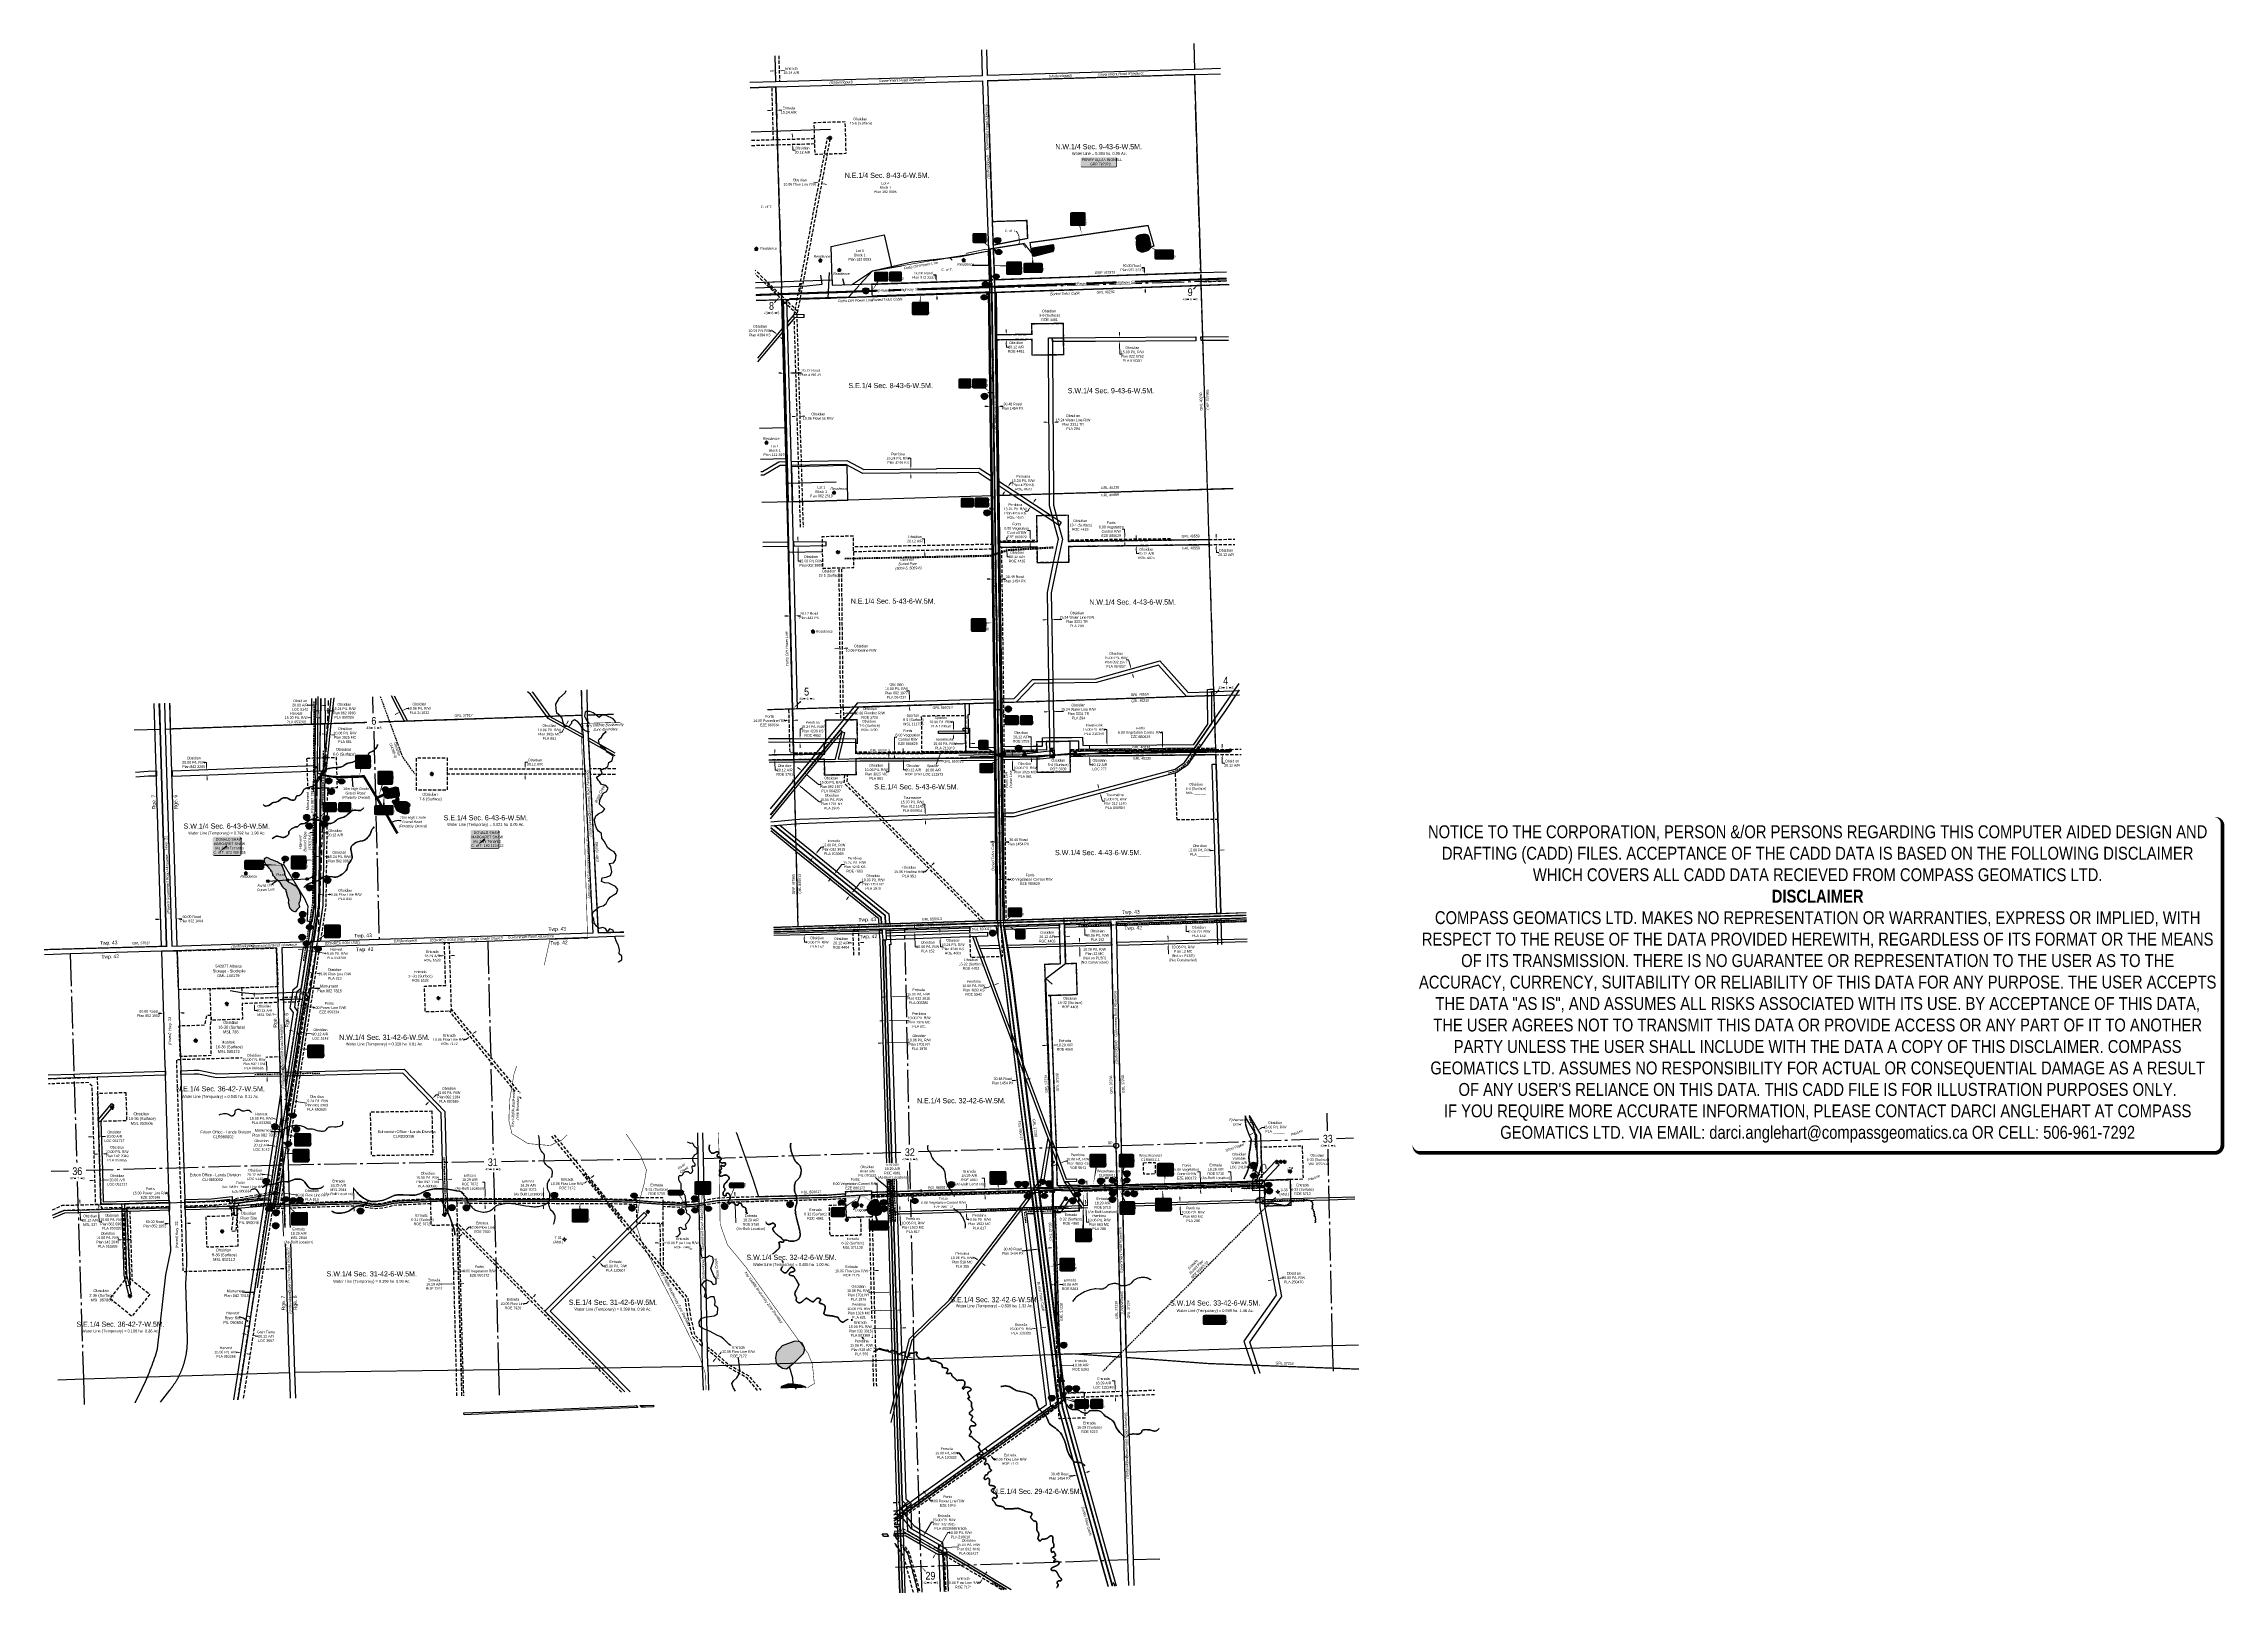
# Model space of a CAD drawing. Extents: x 643442 to 651909, y 5835058 to 5841090.
import ezdxf
from ezdxf.enums import TextEntityAlignment as Align

# ---------------------------------------------------------------- set-up
doc = ezdxf.new("R2010")
doc.units = 0
doc.header["$LTSCALE"] = 5
doc.header["$PDSIZE"] = 0.5
for name, pattern in [('0', [1, 1, 0]), ('CENTERLINEX3', [5, 2.5, -1, 0.5, -1]), ('DASHDOT2', [12.7, 6.35, -3.175, 0, -3.175]), ('foc-ACCESSROAD', [3.75, 2.5, -1.25]), ('foc-FLOWLINE', [3.75, 2.5, -1.25]), ('foc-MONUMENT-BDYS', [6, 4, -2]), ('foc-QUARTERLINE', [33, 25, -3, 2, -3]), ('foc-TOPO', [1, 0.2, -0.8]), ('foc-TOPO-ephemeral', [6.25, 3.125, -0.625, 0.625, -0.625, 0.625, -0.625]), ('foc-WHEELTRACKS', [2, 0.4, -1.6]), ('UG_PIPE', [1.875, 1.25, -0.625])]:
    doc.linetypes.add(name, pattern=pattern)
doc.layers.get('Defpoints').update_dxf_attribs({"color": 9})
for name, color, linetype in [('10', 1, 'Continuous'), ('35', 37, 'Continuous'), ('9', 3, 'Continuous'), ('AS-OWNER', 7, 'Continuous'), ('AS-PIPE-UG', 44, 'UG_PIPE'), ('AS-PIPE-UG-T', 44, 'Continuous'), ('AS-POWER', 104, 'foc-POWER'), ('AS-POWER-EXISTING-ANC', 72, 'Continuous'), ('AS-POWER-EXISTING-PP', 72, 'Continuous'), ('AS-POWER-T', 104, 'Continuous'), ('AS-RESIDENCE', 14, 'Continuous'), ('AS-ROADS', 254, 'Continuous'), ('AS-TELEPHONE', 224, 'foc-TEL'), ('AS-TELEPHONE-T', 224, 'Continuous'), ('AS-TELUS', 224, 'foc-TEL'), ('AS-WILDLIFE', 131, 'DASHDOT2'), ('C-AR', 13, 'foc-ACCESSROAD'), ('C-FLOWLINE', 13, 'foc-FLOWLINE'), ('C-RW', 13, 'Continuous'), ('C-SYMBOL', 7, 'Continuous'), ('C-WS', 13, 'foc-ACCESSROAD'), ('C-WS-S', 8, 'Continuous'), ('CG-NOTES', 7, 'Continuous'), ('D-TXT', 6, 'Continuous'), ('DETAIL-T', 7, 'Continuous'), ('F-AR', 190, 'foc-ACCESSROAD'), ('F-EZE', 190, 'foc-FLOWLINE'), ('F-FLOWLINE', 190, 'foc-FLOWLINE'), ('F-RW', 190, 'Continuous'), ('F-VCE', 190, 'foc-FLOWLINE'), ('F-WS', 190, 'foc-ACCESSROAD'), ('F-WS-S', 8, 'Continuous'), ('L-AREAREQUIRED', 7, 'Continuous'), ('L-MON-PLAN', 7, 'foc-MONUMENT-BDYS'), ('L-QSEC', 8, 'foc-QUARTERLINE'), ('L-ROAD-T', 7, 'Continuous'), ('L-SEC', 7, 'Continuous'), ('L-SECLBL', 7, 'Continuous'), ('L-SECQ', 8, 'foc-QUARTERLINE'), ('L-TITLEDB', 4, 'Continuous'), ('L-TITLEDB-T', 4, 'Continuous'), ('P-CROSSINGS', 250, 'Continuous'), ('P-PROPOSED-WL1', 10, 'Continuous'), ('P-PROPOSED-WL1B', 10, 'Continuous'), ('PIL', 7, 'Continuous'), ('T-BUSH', 110, '0'), ('T-BUSH-T', 110, 'Continuous'), ('T-CREEK', 160, 'Continuous'), ('T-DRAW', 143, 'foc-TOPO-ephemeral'), ('T-LOW-AREA', 48, 'foc-TOPO'), ('T-WATER', 160, 'Continuous'), ('T-WATER-H', 133, 'Continuous'), ('T-WATER-P3', 160, 'foc-WHEELTRACKS'), ('T-WATER-T', 170, 'Continuous'), ('VCE', 7, 'Continuous')]:
    doc.layers.add(name, color=color, linetype=linetype)
doc.layers.add('AS-TRAPPER BOUNDARY', color=7, linetype='CENTERLINEX3', true_color=0xb85c00, transparency=0.6)
for name, color, linetype, true_color in [('AS-TRAPPER-T', 7, 'Continuous', 0xc26100), ('P-PROPOSED-WL2', 7, 'Continuous', 0x05c1ff), ('P-PROPOSED-WL3', 92, 'Continuous', 0x00bd00), ('P-PROPOSED-WL4', 7, 'Continuous', 0x5b5bc8)]:
    doc.layers.add(name, color=color, linetype=linetype, true_color=true_color)
for name, color, linetype, lineweight in [('C-AR-T', 13, 'Continuous', 9), ('C-FLOWLINE-T', 13, 'Continuous', 9), ('C-RW-T', 13, 'Continuous', 9), ('C-WS-T', 13, 'Continuous', 9), ('F-AR-T', 190, 'Continuous', 9), ('F-EZE-T', 190, 'Continuous', 9), ('F-FLOWLINE-T', 190, 'Continuous', 9), ('F-RW-T', 190, 'Continuous', 9), ('F-VCE-T', 190, 'Continuous', 9), ('F-WS-T', 190, 'Continuous', 9), ('T-TEXT', 48, 'Continuous', 18)]:
    doc.layers.add(name, color=color, linetype=linetype, lineweight=lineweight)
doc.layers.add('DISCLAIMER', color=7, linetype='Continuous', plot=False)
doc.styles.add('100L', font='ARIALN.TTF', dxfattribs={"height": 11})
doc.styles.add('175L', font='ARIALN.TTF', dxfattribs={"height": 20})
doc.styles.add('240', font='ARIALN.TTF', dxfattribs={"height": 30})
doc.styles.add('80', font='ARIALN.TTF', dxfattribs={"height": 10})
doc.styles.add('80CG', font='ARIALN.TTF', dxfattribs={"height": 10})
doc.styles.add('80L', font='ARIALN.TTF', dxfattribs={"height": 10})
doc.styles.add('80LS', font='ARIALNI.TTF', dxfattribs={"height": 10})
doc.styles.add('BOLD', font='ARIALNB.TTF')
doc.styles.add('Crossing', font='ARIALN.TTF', dxfattribs={"height": 10})
doc.styles.add('foc-LtypeFont', font='ARIALN.TTF', dxfattribs={"height": 7.35})
doc.styles.add('SIMPLEX', font='ARIALN.TTF')
doc.linetypes.add('foc-POWER', pattern='A,6,-1,["P",foc-LtypeFont,S=0.2,R=0,X=-0.625,Y=-0.75],-1.24,4', length=12.24)
doc.linetypes.add('foc-POWER-NOLINE', pattern='A,0,-4,["P",foc-LtypeFont,S=0.2,R=0,X=-0.625,Y=-0.75],-8.24', length=12.24)
doc.linetypes.add('foc-TEL', pattern='A,2,-1,["T",foc-LtypeFont,S=0.2,R=0,X=-0.425,Y=-0.75],-1.24,8', length=12.24)
doc.linetypes.add('foc-TEL-NOLINE', pattern='A,0,-2,["T",foc-LtypeFont,S=0.2,R=0,X=-0.425,Y=-0.75],-10.24', length=12.24)
doc.linetypes.add('foc-TOPO-flowdirection-NOLINE', pattern='A,0,[">",foc-LtypeFont,S=0.3,R=0,X=0,Y=-0.945],-20,[">",foc-LtypeFont,S=0.3,R=0,X=0,Y=-0.945],0', length=20)
doc.dimstyles.new('Compass 5 000', dxfattribs={"dimscale": 5, "dimtxt": 9, "dimasz": 2, "dimexe": 0.2, "dimexo": 0.0625, "dimgap": 0.5, "dimtad": 0, "dimtih": 1, "dimtoh": 1, "dimzin": 0, "dimdsep": 46, "dimtxsty": '80CG', "dimcen": 0.1, "dimse1": 1, "dimse2": 1, "dimclrd": 256, "dimclrt": 256, "dimaunit": 1, "dimadec": 4, "dimazin": 0, "dimtfac": 0.06, "dimtofl": 0, "dimtmove": 0, "dimatfit": 1, "dimfxl": 0.2, "dimtolj": 1, "dimtzin": 0, "dimlwd": -1, "dimarcsym": 0})

# ---------------------------------------------------------------- blocks, each defined once
blk = doc.blocks.new('L-SECLBL')
at = {"layer": '9', "color": 7}
for p, q in [((-5.1, -27.8), (-12.3, -27.8)), ((20.7, -27.8), (13.5, -27.8))]:
    blk.add_line(p, q, dxfattribs=at)
at = {"layer": '10', "color": 2, "style": 'SIMPLEX'}
blk.add_attdef('SEC', text='', height=30, dxfattribs=at).set_placement((0, 0), align=Align.MIDDLE)
at = {"layer": '10', "color": 5, "style": '80L'}
blk.add_attdef('TWP', text='', height=9.5, dxfattribs=at).set_placement((-14.4, -27.4), align=Align.MIDDLE_RIGHT)
blk.add_attdef('RGE', text='', height=9.5, dxfattribs=at).set_placement((3.6, -27.4), align=Align.MIDDLE_CENTER)
blk.add_attdef('MER', text='', height=9.5, dxfattribs=at).set_placement((23.2, -27.4), align=Align.MIDDLE_LEFT)
blk = doc.blocks.new('*D389')
at = {"layer": 'Defpoints', "color": 0, "transparency": 16777216}
for p in [(646999.8, 5835565.8), (647022.7, 5835582.2), (647008.5, 5835553.6)]:
    blk.add_point(p, dxfattribs=at)
at = {"layer": 'F-RW', "transparency": 16777216}
for p, q in [((646997.3, 5835617.7), (646987.3, 5835617.7)), ((647016.9, 5835590.3), (646997.3, 5835617.7)), ((647037.3, 5835561.8), (647043.1, 5835553.7))]:
    blk.add_line(p, q, dxfattribs=at)
for points in [[(647018.2, 5835591.3), (647015.5, 5835589.3), (647022.7, 5835582.2)], [(647038.6, 5835562.8), (647035.9, 5835560.9), (647031.4, 5835570)]]:
    blk.add_solid(points, dxfattribs=at)
at = {"layer": 'F-RW', "transparency": 16777216, "insert": (646948.2, 5835617.7), "char_height": 10, "attachment_point": 5, "style": '80CG'}
blk.add_mtext('\\A1;Entrada\\P15.00 P/L R/W\\PPLA 120333', dxfattribs=at)
blk = doc.blocks.new('*D390')
at = {"layer": 'Defpoints', "color": 0, "transparency": 16777216}
for p in [(647083.9, 5835598.5), (647089.8, 5835590.3), (647117.8, 5835610.4)]:
    blk.add_point(p, dxfattribs=at)
at = {"layer": 'F-RW', "transparency": 16777216}
for p, q in [((647106.1, 5835626.7), (647100.3, 5835634.8)), ((647123.6, 5835602.2), (647129.4, 5835594.1)), ((647129.4, 5835594.1), (647139.4, 5835594.1))]:
    blk.add_line(p, q, dxfattribs=at)
for points in [[(647107.4, 5835627.6), (647104.7, 5835625.7), (647111.9, 5835618.5)], [(647124.9, 5835603.2), (647122.2, 5835601.3), (647117.8, 5835610.4)]]:
    blk.add_solid(points, dxfattribs=at)
at = {"layer": 'F-RW', "transparency": 16777216, "insert": (647194.4, 5835594.1), "char_height": 10, "attachment_point": 5, "style": '80CG'}
blk.add_mtext('\\A1;Entrada\\P10.06 Flow Line R/W\\PROE 7173', dxfattribs=at)
blk = doc.blocks.new('*D391')
at = {"layer": 'Defpoints', "color": 0, "transparency": 16777216}
for p in [(644234.3, 5836075.3), (644254.2, 5836072.3), (644254.5, 5836074.5)]:
    blk.add_point(p, dxfattribs=at)
at = {"layer": 'F-RW', "transparency": 16777216}
for p, q in [((644224.7, 5836079.1), (644214.9, 5836080.6)), ((644264.4, 5836073), (644274.3, 5836071.4))]:
    blk.add_line(p, q, dxfattribs=at)
for points in [[(644225, 5836080.7), (644224.5, 5836077.4), (644234.6, 5836077.6)], [(644264.7, 5836074.6), (644264.2, 5836071.3), (644254.5, 5836074.5)]]:
    blk.add_solid(points, dxfattribs=at)
at = {"layer": 'F-RW', "transparency": 16777216, "insert": (644305.5, 5836071.4), "char_height": 10, "attachment_point": 5, "style": '80CG'}
blk.add_mtext('\\A1;Gran Tierra\\P20.12 A/R \\PLOC 3667', dxfattribs=at)
blk = doc.blocks.new('*U385')
h = blk.add_hatch(color=254)
edge = h.paths.add_edge_path()
edge.add_line((-26.5, -34.1), (26.5, -34.1))
edge.add_arc((26.5, -28.1), 6, 270, 360)
edge.add_line((32.5, -28.1), (32.5, 12.5))
edge.add_arc((26.5, 12.5), 6, 0, 90)
edge.add_line((26.5, 18.5), (-26.5, 18.5))
edge.add_arc((-26.5, 12.5), 6, 90, 180)
edge.add_line((-32.5, 12.5), (-32.5, -28.1))
edge.add_arc((-26.5, -28.1), 6, 180, 270)
at = {"layer": 'P-PROPOSED-WL4', "flags": 128}
blk.add_lwpolyline([(-46.5, 44.6, 0, 7.5, 0), (0, 0, 0, 0, 0)], format="xyseb", dxfattribs=at)
blk.add_lwpolyline([(-26.5, -34.1, 3, 3, 0), (26.5, -34.1, 3, 3, 0.414214), (32.5, -28.1, 3, 3, 0), (32.5, 12.5, 3, 0, 0.414214), (26.5, 18.5, 0, 0, 0), (-26.5, 18.5, 0, 0, 0.414214), (-32.5, 12.5, 0, 0, 0), (-32.5, -28.1, 0, 3, 0.414214)], format="xyseb", close=True, dxfattribs=at)
at = {"layer": 'P-PROPOSED-WL4'}
for tag, p, height, style in [('TEMP_AREA_W1_001', (-9.2, 2.2), 12, 'BOLD'), ('ENTER_TEXT_001', (-30.7, -12.6), 9, '80')]:
    blk.add_attdef(tag, p, '', height=height, dxfattribs=dict(at, style=style))
blk = doc.blocks.new('*U386')
h = blk.add_hatch(color=254)
edge = h.paths.add_edge_path()
edge.add_line((-26.5, -34.1), (26.5, -34.1))
edge.add_arc((26.5, -28.1), 6, 270, 360)
edge.add_line((32.5, -28.1), (32.5, 12.5))
edge.add_arc((26.5, 12.5), 6, 0, 90)
edge.add_line((26.5, 18.5), (-26.5, 18.5))
edge.add_arc((-26.5, 12.5), 6, 90, 180)
edge.add_line((-32.5, 12.5), (-32.5, -28.1))
edge.add_arc((-26.5, -28.1), 6, 180, 270)
at = {"layer": 'P-PROPOSED-WL4', "flags": 128}
blk.add_lwpolyline([(-26.5, -34.1, 3, 3, 0), (26.5, -34.1, 3, 3, 0.414214), (32.5, -28.1, 3, 3, 0), (32.5, 12.5, 3, 0, 0.414214), (26.5, 18.5, 0, 0, 0), (-26.5, 18.5, 0, 0, 0.414214), (-32.5, 12.5, 0, 0, 0), (-32.5, -28.1, 0, 3, 0.414214)], format="xyseb", close=True, dxfattribs=at)
blk.add_lwpolyline([(-3.6, -73.8, 0, 7.5, 0), (0, 0, 0, 0, 0)], format="xyseb", dxfattribs=at)
at = {"layer": 'P-PROPOSED-WL4'}
for tag, p, height, style in [('TEMP_AREA_W1_001', (-9.2, 2.2), 12, 'BOLD'), ('ENTER_TEXT_001', (-30.7, -12.6), 9, '80')]:
    blk.add_attdef(tag, p, '', height=height, dxfattribs=dict(at, style=style))
blk = doc.blocks.new('*D392')
at = {"layer": 'C-AR-T', "transparency": 16777216}
for p, q in [((644406.2, 5837257.1), (644396.3, 5837258.6)), ((644446.8, 5837251), (644488.7, 5837244.6))]:
    blk.add_line(p, q, dxfattribs=at)
for points in [[(644406.4, 5837258.8), (644405.9, 5837255.5), (644416.1, 5837255.6)], [(644447, 5837252.6), (644446.5, 5837249.3), (644436.9, 5837252.5)]]:
    blk.add_solid(points, dxfattribs=at)
at = {"layer": 'Defpoints', "color": 0, "transparency": 16777216}
for p in [(644436.9, 5837252.5), (644415.1, 5837249.4), (644435.9, 5837246.2)]:
    blk.add_point(p, dxfattribs=at)
at = {"layer": 'C-AR-T', "transparency": 16777216, "insert": (644516.6, 5837244.6), "char_height": 10, "attachment_point": 5, "style": '80CG'}
blk.add_mtext('\\A1;Obsidian\\P20.12 A/R \\PLOC 5142', dxfattribs=at)
blk = doc.blocks.new('*D393')
at = {"layer": 'C-AR-T', "transparency": 16777216}
for p, q in [((644290.6, 5836699.4), (644300.6, 5836699.4)), ((644300.6, 5836699.4), (644310, 5836698)), ((644319.8, 5836696.5), (644310, 5836698)), ((644361.3, 5836690.1), (644371.2, 5836688.6))]:
    blk.add_line(p, q, dxfattribs=at)
for points in [[(644320.1, 5836698.1), (644319.6, 5836694.8), (644329.7, 5836694.9)], [(644361.6, 5836691.7), (644361, 5836688.4), (644351.4, 5836691.6)]]:
    blk.add_solid(points, dxfattribs=at)
at = {"layer": 'Defpoints', "color": 0, "transparency": 16777216}
for p in [(644329.2, 5836691.3), (644329.7, 5836694.9), (644350.9, 5836688)]:
    blk.add_point(p, dxfattribs=at)
at = {"layer": 'C-AR-T', "transparency": 16777216, "insert": (644262.7, 5836699.4), "char_height": 10, "attachment_point": 5, "style": '80CG'}
blk.add_mtext('\\A1;Obsidian\\P20.12 A/R \\PLOC 5142', dxfattribs=at)
blk = doc.blocks.new('*D394')
at = {"layer": 'C-AR-T', "transparency": 16777216}
for p, q in [((643631.1, 5836676.6), (643621.1, 5836676.3)), ((643671.1, 5836677.7), (643693.4, 5836678.4))]:
    blk.add_line(p, q, dxfattribs=at)
for points in [[(643631, 5836678.2), (643631.1, 5836674.9), (643641.1, 5836676.8)], [(643671, 5836679.4), (643671.1, 5836676.1), (643661.1, 5836677.4)]]:
    blk.add_solid(points, dxfattribs=at)
at = {"layer": 'Defpoints', "color": 0, "transparency": 16777216}
for p in [(643640.6, 5836692.6), (643660.6, 5836693.2), (643661.1, 5836677.4)]:
    blk.add_point(p, dxfattribs=at)
at = {"layer": 'C-AR-T', "transparency": 16777216, "insert": (643727.8, 5836678.4), "char_height": 10, "attachment_point": 5, "style": '80CG'}
blk.add_mtext('\\A1;Obsidian\\P20.00 A/R \\PLOC 051717', dxfattribs=at)
blk = doc.blocks.new('*D395')
at = {"layer": 'C-AR-T', "transparency": 16777216}
for p, q in [((644337.3, 5836810.1), (644315.5, 5836813.5)), ((644378.7, 5836803.7), (644388.6, 5836802.2))]:
    blk.add_line(p, q, dxfattribs=at)
for points in [[(644337.6, 5836811.7), (644337.1, 5836808.4), (644347.2, 5836808.6)], [(644378.9, 5836805.4), (644378.4, 5836802.1), (644368.8, 5836805.2)]]:
    blk.add_solid(points, dxfattribs=at)
at = {"layer": 'Defpoints', "color": 0, "transparency": 16777216}
for p in [(644340, 5836761.4), (644347.2, 5836808.6), (644361.5, 5836758.1)]:
    blk.add_point(p, dxfattribs=at)
at = {"layer": 'C-AR-T', "transparency": 16777216, "insert": (644287.6, 5836813.5), "char_height": 10, "attachment_point": 5, "style": '80CG'}
blk.add_mtext('\\A1;Obsidian\\P20.12 A/R \\PLOC 5142', dxfattribs=at)
blk = doc.blocks.new('*D396')
at = {"layer": 'C-AR-T', "transparency": 16777216}
for p, q in [((643626.1, 5836845.8), (643616.1, 5836845.5)), ((643666.3, 5836847), (643682.3, 5836847.4))]:
    blk.add_line(p, q, dxfattribs=at)
for points in [[(643626, 5836847.4), (643626.1, 5836844.1), (643636.1, 5836846.1)], [(643666.3, 5836848.6), (643666.4, 5836845.3), (643656.3, 5836846.7)]]:
    blk.add_solid(points, dxfattribs=at)
at = {"layer": 'Defpoints', "color": 0, "transparency": 16777216}
for p in [(643630.1, 5837047.4), (643650.4, 5837048), (643636.1, 5836846.1)]:
    blk.add_point(p, dxfattribs=at)
at = {"layer": 'C-AR-T', "transparency": 16777216, "insert": (643716.6, 5836847.4), "char_height": 10, "attachment_point": 5, "style": '80CG'}
blk.add_mtext('\\A1;Obsidian\\P20.00 A/R \\PLOC 051717', dxfattribs=at)
blk = doc.blocks.new('*D397')
at = {"layer": 'C-AR-T', "transparency": 16777216}
for p, q in [((644259.4, 5837394.5), (644259.1, 5837404.5)), ((644260.6, 5837354.4), (644261.1, 5837336.2)), ((644261.1, 5837336.2), (644271.1, 5837336.2))]:
    blk.add_line(p, q, dxfattribs=at)
for points in [[(644261, 5837394.6), (644257.7, 5837394.5), (644259.7, 5837384.5)], [(644262.2, 5837354.5), (644258.9, 5837354.4), (644260.3, 5837364.4)]]:
    blk.add_solid(points, dxfattribs=at)
at = {"layer": 'Defpoints', "color": 0, "transparency": 16777216}
for p in [(644260.3, 5837364.4), (644311.3, 5837386.1), (644311.9, 5837366)]:
    blk.add_point(p, dxfattribs=at)
at = {"layer": 'C-AR-T', "transparency": 16777216, "insert": (644298.9, 5837336.2), "char_height": 10, "attachment_point": 5, "style": '80CG'}
blk.add_mtext('\\A1;Obsidian\\P20.12 A/R\\PMSL 786', dxfattribs=at)
blk = doc.blocks.new('*D398')
at = {"layer": 'C-AR-T', "transparency": 16777216}
for p, q in [((645311.3, 5838284.5), (645311.3, 5838300.6)), ((645311.3, 5838300.6), (645321.3, 5838300.6)), ((645311.3, 5838244.3), (645311.3, 5838234.3))]:
    blk.add_line(p, q, dxfattribs=at)
for points in [[(645309.6, 5838284.5), (645313, 5838284.5), (645311.3, 5838274.5)], [(645309.6, 5838244.3), (645313, 5838244.3), (645311.3, 5838254.3)]]:
    blk.add_solid(points, dxfattribs=at)
at = {"layer": 'Defpoints', "color": 0, "transparency": 16777216}
for p in [(645311.3, 5838274.5), (645318.7, 5838274.5), (645318.7, 5838254.3)]:
    blk.add_point(p, dxfattribs=at)
at = {"layer": 'C-AR-T', "transparency": 16777216, "insert": (645349, 5838300.6), "char_height": 10, "attachment_point": 5, "style": '80CG'}
blk.add_mtext('\\A1;Obsidian\\P20.12 A/R', dxfattribs=at)
blk = doc.blocks.new('*D399')
at = {"layer": 'C-AR-T', "transparency": 16777216}
for p, q in [((644485.8, 5838027.1), (644475.8, 5838027.2)), ((644526.1, 5838026.5), (644546.7, 5838026.3))]:
    blk.add_line(p, q, dxfattribs=at)
for points in [[(644485.8, 5838028.8), (644485.8, 5838025.4), (644495.8, 5838027)], [(644526.1, 5838028.2), (644526.1, 5838024.9), (644516.1, 5838026.7)]]:
    blk.add_solid(points, dxfattribs=at)
at = {"layer": 'Defpoints', "color": 0, "transparency": 16777216}
for p in [(644496.1, 5838049.8), (644516.1, 5838026.7), (644516.4, 5838049.6)]:
    blk.add_point(p, dxfattribs=at)
at = {"layer": 'C-AR-T', "transparency": 16777216, "insert": (644574.4, 5838026.3), "char_height": 10, "attachment_point": 5, "style": '80CG'}
blk.add_mtext('\\A1;Obsidian\\P20.12 A/R', dxfattribs=at)
blk = doc.blocks.new('*D400')
at = {"layer": 'C-AR-T', "transparency": 16777216}
for p, q in [((644507.6, 5838499.5), (644497.6, 5838499.5)), ((644544.3, 5838499.6), (644569.7, 5838499.6))]:
    blk.add_line(p, q, dxfattribs=at)
for points in [[(644507.6, 5838501.2), (644507.6, 5838497.9), (644517.6, 5838499.5)], [(644544.3, 5838501.2), (644544.3, 5838497.9), (644534.3, 5838499.6)]]:
    blk.add_solid(points, dxfattribs=at)
at = {"layer": 'Defpoints', "color": 0, "transparency": 16777216}
for p in [(644517.6, 5838515.1), (644534.3, 5838515.2), (644534.3, 5838499.6)]:
    blk.add_point(p, dxfattribs=at)
at = {"layer": 'C-AR-T', "transparency": 16777216, "insert": (644608.8, 5838499.6), "char_height": 10, "attachment_point": 5, "style": '80CG'}
blk.add_mtext('\\A1;Obsidian\\P15.24 P/L R/W\\PPlan 862 0963^JPLA 850826', dxfattribs=at)
blk = doc.blocks.new('*D401')
at = {"layer": 'C-AR-T', "transparency": 16777216}
for p, q in [((644487.8, 5838521.5), (644465.2, 5838521.8)), ((644527.8, 5838520.9), (644537.8, 5838520.7))]:
    blk.add_line(p, q, dxfattribs=at)
for points in [[(644487.8, 5838523.1), (644487.8, 5838519.8), (644497.8, 5838521.3)], [(644527.8, 5838522.5), (644527.7, 5838519.2), (644517.8, 5838521)]]:
    blk.add_solid(points, dxfattribs=at)
at = {"layer": 'Defpoints', "color": 0, "transparency": 16777216}
for p in [(644497.8, 5838521.3), (644498, 5838534), (644518, 5838533.7)]:
    blk.add_point(p, dxfattribs=at)
at = {"layer": 'C-AR-T', "transparency": 16777216, "insert": (644437.3, 5838521.8), "char_height": 10, "attachment_point": 5, "style": '80CG'}
blk.add_mtext('\\A1;Obsidian\\P20.00 A/R\\PLOC 5142', dxfattribs=at)
blk = doc.blocks.new('*D402')
at = {"layer": 'C-FLOWLINE-T', "transparency": 16777216}
for p, q in [((644477.5, 5837484.1), (644467.6, 5837485.6)), ((644507.2, 5837479.6), (644517.1, 5837478.1))]:
    blk.add_line(p, q, dxfattribs=at)
for points in [[(644477.7, 5837485.7), (644477.2, 5837482.5), (644487.3, 5837482.6)], [(644507.4, 5837481.2), (644506.9, 5837477.9), (644497.3, 5837481.1)]]:
    blk.add_solid(points, dxfattribs=at)
at = {"layer": 'Defpoints', "color": 0, "transparency": 16777216}
for p in [(644492.1, 5837513.8), (644502, 5837512.3), (644497.3, 5837481.1)]:
    blk.add_point(p, dxfattribs=at)
at = {"layer": 'C-FLOWLINE-T', "transparency": 16777216, "insert": (644572.1, 5837478.1), "char_height": 10, "attachment_point": 5, "style": '80CG'}
blk.add_mtext('\\A1;Obsidian \\P10.06 Flow Line R/W\\PPLA 813', dxfattribs=at)
blk = doc.blocks.new('*D403')
at = {"layer": 'C-FLOWLINE-T', "transparency": 16777216}
for p, q in [((644347.6, 5836631.8), (644337.7, 5836633.3)), ((644377.3, 5836627.3), (644428.2, 5836619.5))]:
    blk.add_line(p, q, dxfattribs=at)
for points in [[(644347.9, 5836633.5), (644347.3, 5836630.2), (644357.5, 5836630.3)], [(644377.6, 5836628.9), (644377.1, 5836625.6), (644367.4, 5836628.8)]]:
    blk.add_solid(points, dxfattribs=at)
at = {"layer": 'Defpoints', "color": 0, "transparency": 16777216}
for p in [(644360.1, 5836647.2), (644367.4, 5836628.8), (644370, 5836645.6)]:
    blk.add_point(p, dxfattribs=at)
at = {"layer": 'C-FLOWLINE-T', "transparency": 16777216, "insert": (644483.2, 5836619.5), "char_height": 10, "attachment_point": 5, "style": '80CG'}
blk.add_mtext('\\A1;Obsidian \\P10.06 Flow Line R/W\\PPLA 813', dxfattribs=at)
blk = doc.blocks.new('*D404')
at = {"layer": 'C-FLOWLINE-T', "transparency": 16777216}
for p, q in [((644517.9, 5837787), (644507.9, 5837787.1)), ((644548, 5837786.5), (644558, 5837786.4))]:
    blk.add_line(p, q, dxfattribs=at)
for points in [[(644518, 5837788.6), (644517.9, 5837785.3), (644527.9, 5837786.8)], [(644548, 5837788.2), (644548, 5837784.9), (644538, 5837786.7)]]:
    blk.add_solid(points, dxfattribs=at)
at = {"layer": 'Defpoints', "color": 0, "transparency": 16777216}
for p in [(644527.9, 5837786.1), (644538, 5837786.7), (644538, 5837785.9)]:
    blk.add_point(p, dxfattribs=at)
at = {"layer": 'C-FLOWLINE-T', "transparency": 16777216, "insert": (644613, 5837786.4), "char_height": 10, "attachment_point": 5, "style": '80CG'}
blk.add_mtext('\\A1;Obsidian \\P10.06 Flow Line R/W\\PPLA 813', dxfattribs=at)
blk = doc.blocks.new('*D405')
at = {"layer": 'C-FLOWLINE-T', "transparency": 16777216}
for p, q in [((644532.9, 5838409.3), (644522.9, 5838410.3)), ((644562.8, 5838406), (644572.7, 5838404.9))]:
    blk.add_line(p, q, dxfattribs=at)
for points in [[(644533.1, 5838410.9), (644532.7, 5838407.6), (644542.8, 5838408.2)], [(644562.9, 5838407.6), (644562.6, 5838404.3), (644552.8, 5838407.1)]]:
    blk.add_solid(points, dxfattribs=at)
at = {"layer": 'Defpoints', "color": 0, "transparency": 16777216}
for p in [(644542.8, 5838408.3), (644552.8, 5838407.2), (644552.8, 5838407.1)]:
    blk.add_point(p, dxfattribs=at)
at = {"layer": 'C-FLOWLINE-T', "transparency": 16777216, "insert": (644611.8, 5838404.9), "char_height": 10, "attachment_point": 5, "style": '80CG'}
blk.add_mtext('\\A1;Obsidian\\P10.06 P/L R/W\\PPlan 3925 MC\\PPLA 861', dxfattribs=at)
blk = doc.blocks.new('*D406')
at = {"layer": 'C-RW-T', "transparency": 16777216}
for p, q in [((646907.6, 5835250.1), (646897.7, 5835249.7)), ((646942.6, 5835251.4), (646994.1, 5835253.4))]:
    blk.add_line(p, q, dxfattribs=at)
for points in [[(646907.6, 5835251.7), (646907.7, 5835248.4), (646917.6, 5835250.4)], [(646942.6, 5835253.1), (646942.7, 5835249.7), (646932.6, 5835251)]]:
    blk.add_solid(points, dxfattribs=at)
at = {"layer": 'Defpoints', "color": 0, "transparency": 16777216}
for p in [(646917.5, 5835254.9), (646932.5, 5835255.4), (646932.6, 5835251)]:
    blk.add_point(p, dxfattribs=at)
at = {"layer": 'C-RW-T', "transparency": 16777216, "insert": (647033.2, 5835253.4), "char_height": 10, "attachment_point": 5, "style": '80CG'}
blk.add_mtext('\\A1;Obsidian \\P15.00 P/L R/W\\PPlan 092 4640\\PPLA 061427', dxfattribs=at)
blk = doc.blocks.new('*D407')
at = {"layer": 'C-RW-T', "transparency": 16777216}
for p, q in [((646720.3, 5836242.3), (646644.7, 5836240.1)), ((646750.4, 5836243.2), (646760.4, 5836243.5))]:
    blk.add_line(p, q, dxfattribs=at)
for points in [[(646720.3, 5836244), (646720.4, 5836240.7), (646730.3, 5836242.6)], [(646750.3, 5836244.9), (646750.4, 5836241.6), (646740.4, 5836242.9)]]:
    blk.add_solid(points, dxfattribs=at)
at = {"layer": 'Defpoints', "color": 0, "transparency": 16777216}
for p in [(646727.5, 5836339.2), (646737.5, 5836339.5), (646730.3, 5836242.6)]:
    blk.add_point(p, dxfattribs=at)
at = {"layer": 'C-RW-T', "transparency": 16777216, "insert": (646605.6, 5836240.1), "char_height": 10, "attachment_point": 5, "style": '80CG'}
blk.add_mtext('\\A1;Obsidian\\P10.06 P/L R/W\\PPlan 1701 NY\\PPLA 1976', dxfattribs=at)
blk = doc.blocks.new('*D408')
at = {"layer": 'C-RW-T', "transparency": 16777216}
for p, q in [((644982, 5836679.5), (644972, 5836679.3)), ((645016.9, 5836680.5), (645026.9, 5836680.8))]:
    blk.add_line(p, q, dxfattribs=at)
for points in [[(644981.9, 5836681.2), (644982, 5836677.9), (644992, 5836679.8)], [(645016.9, 5836682.2), (645017, 5836678.8), (645007, 5836680.2)]]:
    blk.add_solid(points, dxfattribs=at)
at = {"layer": 'Defpoints', "color": 0, "transparency": 16777216}
for p in [(644992, 5836679.8), (644992.3, 5836666.8), (645007.3, 5836667.2)]:
    blk.add_point(p, dxfattribs=at)
at = {"layer": 'C-RW-T', "transparency": 16777216, "insert": (644932.9, 5836679.3), "char_height": 10, "attachment_point": 5, "style": '80CG'}
blk.add_mtext('\\A1;Obsidian\\P15.00 P/L R/W\\PPlan 892 1184\\PPLA 880585', dxfattribs=at)
blk = doc.blocks.new('*D409')
at = {"layer": 'C-RW-T', "transparency": 16777216}
for p, q in [((644958.8, 5837001.7), (644966, 5837008.6)), ((644966, 5837008.6), (644976, 5837008.6)), ((644933.5, 5836977.4), (644926.3, 5836970.5))]:
    blk.add_line(p, q, dxfattribs=at)
for points in [[(644957.6, 5837002.9), (644959.9, 5837000.5), (644951.6, 5836994.8)], [(644932.4, 5836978.6), (644934.7, 5836976.2), (644940.7, 5836984.4)]]:
    blk.add_solid(points, dxfattribs=at)
at = {"layer": 'Defpoints', "color": 0, "transparency": 16777216}
for p in [(644947.3, 5836999.2), (644936.5, 5836988.8), (644951.6, 5836994.8)]:
    blk.add_point(p, dxfattribs=at)
at = {"layer": 'C-RW-T', "transparency": 16777216, "insert": (645015.1, 5837008.6), "char_height": 10, "attachment_point": 5, "style": '80CG'}
blk.add_mtext('\\A1;Obsidian\\P15.00 P/L R/W\\PPlan 892 1184\\PPLA 880585', dxfattribs=at)
blk = doc.blocks.new('*D410')
at = {"layer": 'C-RW-T', "transparency": 16777216}
for p, q in [((644386.6, 5836988.7), (644376.7, 5836990.2)), ((644421.4, 5836983.4), (644463.3, 5836977))]:
    blk.add_line(p, q, dxfattribs=at)
for points in [[(644386.8, 5836990.3), (644386.3, 5836987), (644396.4, 5836987.2)], [(644421.6, 5836985), (644421.1, 5836981.7), (644411.5, 5836984.9)]]:
    blk.add_solid(points, dxfattribs=at)
at = {"layer": 'Defpoints', "color": 0, "transparency": 16777216}
for p in [(644429.1, 5837201.6), (644444.2, 5837199.3), (644411.5, 5836984.9)]:
    blk.add_point(p, dxfattribs=at)
at = {"layer": 'C-RW-T', "transparency": 16777216, "insert": (644502.3, 5836977), "char_height": 10, "attachment_point": 5, "style": '80CG'}
blk.add_mtext('\\A1;Obsidian\\P15.24 P/L R/W\\PPlan 862 0963\\PPLA 850826', dxfattribs=at)
blk = doc.blocks.new('*D411')
at = {"layer": 'C-RW-T', "transparency": 16777216}
for p, q in [((644307.6, 5837137.4), (644297.6, 5837137.4)), ((644308.6, 5837106.1), (644307.6, 5837137.4)), ((644309.6, 5837071.1), (644309.9, 5837061.1))]:
    blk.add_line(p, q, dxfattribs=at)
for points in [[(644310.2, 5837106.1), (644306.9, 5837106), (644308.9, 5837096.1)], [(644311.3, 5837071.1), (644307.9, 5837071), (644309.3, 5837081.1)]]:
    blk.add_solid(points, dxfattribs=at)
at = {"layer": 'C-RW-T', "transparency": 16777216, "insert": (644258.6, 5837137.4), "char_height": 10, "attachment_point": 5, "style": '80CG', "bg_fill": 3, "box_fill_scale": 1.1, "bg_fill_color": 256, "bg_fill_true_color": 13158600, "bg_fill_transparency": 0}
blk.add_mtext('\\A1;Obsidian\\P15.00 P/L R/W\\PPlan 892 1184\\PPLA 880585', dxfattribs=at)
at = {"layer": 'Defpoints', "color": 0, "transparency": 16777216}
for p in [(644210.4, 5837093.2), (644309.3, 5837081.1), (644210.8, 5837078.2)]:
    blk.add_point(p, dxfattribs=at)
blk = doc.blocks.new('*D412')
at = {"layer": 'C-RW-T', "transparency": 16777216}
for p, q in [((643648.1, 5836778.9), (643638.1, 5836778.6)), ((643678, 5836779.8), (643688, 5836780.1))]:
    blk.add_line(p, q, dxfattribs=at)
for points in [[(643648, 5836780.5), (643648.1, 5836777.2), (643658.1, 5836779.2)], [(643678, 5836781.4), (643678.1, 5836778.1), (643668, 5836779.5)]]:
    blk.add_solid(points, dxfattribs=at)
at = {"layer": 'Defpoints', "color": 0, "transparency": 16777216}
for p in [(643659.1, 5836744.1), (643668, 5836779.5), (643669, 5836744.4)]:
    blk.add_point(p, dxfattribs=at)
at = {"layer": 'C-RW-T', "transparency": 16777216, "insert": (643727.1, 5836780.1), "char_height": 10, "attachment_point": 5, "style": '80CG'}
blk.add_mtext('\\A1;Obsidian\\P10.00 P/L R/W\\PPlan 142 2049\\PPLA 053855', dxfattribs=at)
blk = doc.blocks.new('*D413')
at = {"layer": 'C-RW-T', "transparency": 16777216}
for p, q in [((643740, 5836445.9), (643730, 5836445.6)), ((643769.9, 5836446.8), (643779.9, 5836447.1))]:
    blk.add_line(p, q, dxfattribs=at)
for points in [[(643739.9, 5836447.6), (643740, 5836444.2), (643750, 5836446.2)], [(643769.9, 5836448.5), (643770, 5836445.1), (643759.9, 5836446.5)]]:
    blk.add_solid(points, dxfattribs=at)
at = {"layer": 'Defpoints', "color": 0, "transparency": 16777216}
for p in [(643750, 5836446.2), (643750.1, 5836444.2), (643760, 5836444.5)]:
    blk.add_point(p, dxfattribs=at)
at = {"layer": 'C-RW-T', "transparency": 16777216, "insert": (643690.9, 5836445.6), "char_height": 10, "attachment_point": 5, "style": '80CG'}
blk.add_mtext('\\A1;Obsidian\\P10.00 P/L R/W\\PPlan 142 2049\\PPLA 053855', dxfattribs=at)
blk = doc.blocks.new('*D414')
at = {"layer": 'C-RW-T', "transparency": 16777216}
for p, q in [((643655.9, 5836573.3), (643655.6, 5836583.3)), ((643656.7, 5836543.3), (643657.4, 5836515.9)), ((643657.4, 5836515.9), (643667.4, 5836515.9))]:
    blk.add_line(p, q, dxfattribs=at)
for points in [[(643657.6, 5836573.4), (643654.2, 5836573.3), (643656.2, 5836563.3)], [(643658.3, 5836543.4), (643655, 5836543.3), (643656.4, 5836553.3)]]:
    blk.add_solid(points, dxfattribs=at)
at = {"layer": 'Defpoints', "color": 0, "transparency": 16777216}
for p in [(643656.4, 5836553.3), (643679.5, 5836563.9), (643679.8, 5836553.9)]:
    blk.add_point(p, dxfattribs=at)
at = {"layer": 'C-RW-T', "transparency": 16777216, "insert": (643706.5, 5836515.9), "char_height": 10, "attachment_point": 5, "style": '80CG'}
blk.add_mtext('\\A1;Obsidian\\P10.00 P/L R/W\\PPlan 862 0963\\PPLA 850826', dxfattribs=at)
blk = doc.blocks.new('*D415')
at = {"layer": 'C-RW-T', "transparency": 16777216}
for p, q in [((644505.7, 5837933.9), (644495.7, 5837934)), ((644541, 5837933.4), (644551, 5837933.2))]:
    blk.add_line(p, q, dxfattribs=at)
for points in [[(644505.8, 5837935.5), (644505.7, 5837932.2), (644515.7, 5837933.7)], [(644541, 5837935.1), (644540.9, 5837931.7), (644531, 5837933.5)]]:
    blk.add_solid(points, dxfattribs=at)
at = {"layer": 'Defpoints', "color": 0, "transparency": 16777216}
for p in [(644531, 5837933.5), (644515.5, 5837915.2), (644530.7, 5837915)]:
    blk.add_point(p, dxfattribs=at)
at = {"layer": 'C-RW-T', "transparency": 16777216, "insert": (644590, 5837933.2), "char_height": 10, "attachment_point": 5, "style": '80CG'}
blk.add_mtext('\\A1;Obsidian\\P15.24 P/L R/W\\PPlan 862 0963', dxfattribs=at)
blk = doc.blocks.new('*D416')
at = {"layer": 'C-RW-T', "transparency": 16777216}
for p, q in [((644074.1, 5838299.5), (644064.1, 5838299.5)), ((644074.8, 5838280.6), (644074.1, 5838299.5)), ((644076.3, 5838240.7), (644076.7, 5838230.7))]:
    blk.add_line(p, q, dxfattribs=at)
for points in [[(644076.5, 5838280.7), (644073.2, 5838280.6), (644075.2, 5838270.6)], [(644078, 5838240.7), (644074.6, 5838240.6), (644075.9, 5838250.7)]]:
    blk.add_solid(points, dxfattribs=at)
at = {"layer": 'Defpoints', "color": 0, "transparency": 16777216}
for p in [(644064.3, 5838270.2), (644075.2, 5838270.6), (644065.1, 5838250.3)]:
    blk.add_point(p, dxfattribs=at)
at = {"layer": 'C-RW-T', "transparency": 16777216, "insert": (644024.6, 5838299.5), "char_height": 10, "attachment_point": 5, "style": '80CG'}
blk.add_mtext('\\A1;Obsidian\\P20.00 P/L R/W\\PPlan 842 2285', dxfattribs=at)
blk = doc.blocks.new('*D417')
at = {"layer": 'C-RW-T', "transparency": 16777216}
for p, q in [((645474, 5838452.3), (645478.9, 5838461)), ((645454.5, 5838417.4), (645444.5, 5838417.4)), ((645459.4, 5838426.1), (645454.5, 5838417.4))]:
    blk.add_line(p, q, dxfattribs=at)
for points in [[(645472.6, 5838453.1), (645475.5, 5838451.4), (645469.1, 5838443.5)], [(645457.9, 5838426.9), (645460.9, 5838425.3), (645464.3, 5838434.9)]]:
    blk.add_solid(points, dxfattribs=at)
at = {"layer": 'Defpoints', "color": 0, "transparency": 16777216}
for p in [(645417.5, 5838461.1), (645422.4, 5838469.7), (645464.3, 5838434.9)]:
    blk.add_point(p, dxfattribs=at)
at = {"layer": 'C-RW-T', "transparency": 16777216, "insert": (645405.4, 5838417.4), "char_height": 10, "attachment_point": 5, "style": '80CG'}
blk.add_mtext('\\A1;Obsidian\\P10.06 P/L R/W\\PPlan 3925 MC\\PPLA 861', dxfattribs=at)
blk = doc.blocks.new('*D418')
at = {"layer": 'Defpoints', "color": 0, "transparency": 16777216}
for p in [(647581.6, 5835856.6), (647582.3, 5835838.4), (647602.8, 5835839)]:
    blk.add_point(p, dxfattribs=at)
at = {"layer": 'F-AR-T', "transparency": 16777216}
for p, q in [((647600.8, 5835898.4), (647590.8, 5835898.4)), ((647601.8, 5835867.3), (647600.8, 5835898.4)), ((647603.1, 5835829.1), (647603.5, 5835819.1))]:
    blk.add_line(p, q, dxfattribs=at)
for points in [[(647603.5, 5835867.3), (647600.2, 5835867.2), (647602.2, 5835857.3)], [(647604.8, 5835829.1), (647601.5, 5835829), (647602.8, 5835839)]]:
    blk.add_solid(points, dxfattribs=at)
at = {"layer": 'F-AR-T', "transparency": 16777216, "insert": (647556.5, 5835898.4), "char_height": 10, "attachment_point": 5, "style": '80CG'}
blk.add_mtext('\\A1;\\PEntrada\\P18.29 A/R \\PLOC 132248', dxfattribs=at)
blk = doc.blocks.new('*D419')
at = {"layer": 'Defpoints', "color": 0, "transparency": 16777216}
for p in [(646895.6, 5835472.8), (646873.9, 5835448.3), (646899.8, 5835466.8)]:
    blk.add_point(p, dxfattribs=at)
at = {"layer": 'F-EZE-T', "transparency": 16777216}
for p, q in [((646863.9, 5835462.4), (646858.1, 5835470.6)), ((646879.8, 5835440.2), (646885.6, 5835432.1)), ((646885.6, 5835432.1), (646895.6, 5835432.1))]:
    blk.add_line(p, q, dxfattribs=at)
for points in [[(646865.2, 5835463.4), (646862.5, 5835461.5), (646869.7, 5835454.3)], [(646881.1, 5835441.2), (646878.4, 5835439.2), (646873.9, 5835448.3)]]:
    blk.add_solid(points, dxfattribs=at)
at = {"layer": 'F-EZE-T', "transparency": 16777216, "insert": (646951.9, 5835432.1), "char_height": 10, "attachment_point": 5, "style": '80CG'}
blk.add_mtext('\\A1;Fortis\\P6.00 Power Line R/W \\PEZE 1845', dxfattribs=at)
blk = doc.blocks.new('*D420')
at = {"layer": 'Defpoints', "color": 0, "transparency": 16777216}
for p in [(644999.3, 5837550.4), (644999.3, 5837548.9), (645017.6, 5837550.9)]:
    blk.add_point(p, dxfattribs=at)
at = {"layer": 'F-EZE-T', "transparency": 16777216}
for p, q in [((644989.3, 5837548.6), (644979.3, 5837548.3)), ((645027.6, 5837549.8), (645037.6, 5837550.1))]:
    blk.add_line(p, q, dxfattribs=at)
for points in [[(644989.3, 5837550.3), (644989.4, 5837547), (644999.3, 5837548.9)], [(645027.6, 5837551.5), (645027.7, 5837548.1), (645017.6, 5837549.5)]]:
    blk.add_solid(points, dxfattribs=at)
at = {"layer": 'F-EZE-T', "transparency": 16777216, "insert": (644950.8, 5837548.3), "char_height": 10, "attachment_point": 5, "style": '80CG'}
blk.add_mtext('\\A1;Entrada\\P18.29 A/R\\PROE 6528', dxfattribs=at)
blk = doc.blocks.new('*D421')
at = {"layer": 'F-FLOWLINE-T', "transparency": 16777216}
for p, q in [((646643.5, 5836325.5), (646633.5, 5836325.2)), ((646673.5, 5836326.2), (646683.5, 5836326.5))]:
    blk.add_line(p, q, dxfattribs=at)
for points in [[(646643.5, 5836327.1), (646643.5, 5836323.8), (646653.5, 5836325.7)], [(646673.5, 5836327.9), (646673.6, 5836324.6), (646663.6, 5836326)]]:
    blk.add_solid(points, dxfattribs=at)
at = {"layer": 'F-FLOWLINE-T', "transparency": 16777216, "insert": (646578.5, 5836325.2), "char_height": 10, "attachment_point": 5, "style": '80CG', "bg_fill": 3, "box_fill_scale": 1.1, "bg_fill_color": 256, "bg_fill_true_color": 13158600, "bg_fill_transparency": 0}
blk.add_mtext('\\A1;Entrada\\P10.06 Flow Line R/W \\PROE 7176', dxfattribs=at)
at = {"layer": 'Defpoints', "color": 0, "transparency": 16777216}
for p in [(646653.1, 5836341), (646653.5, 5836325.7), (646663.2, 5836341.2)]:
    blk.add_point(p, dxfattribs=at)
blk = doc.blocks.new('*D422')
at = {"layer": 'Defpoints', "color": 0, "transparency": 16777216}
for p in [(644449.5, 5837571.1), (644434.4, 5837473), (644449.2, 5837470.7)]:
    blk.add_point(p, dxfattribs=at)
at = {"layer": 'F-RW-T', "transparency": 16777216}
for p, q in [((644439.6, 5837572.6), (644429.7, 5837574.2)), ((644474.2, 5837567.3), (644539.3, 5837557.3))]:
    blk.add_line(p, q, dxfattribs=at)
for points in [[(644439.9, 5837574.3), (644439.3, 5837571), (644449.5, 5837571.1)], [(644474.5, 5837568.9), (644473.9, 5837565.7), (644464.3, 5837568.8)]]:
    blk.add_solid(points, dxfattribs=at)
at = {"layer": 'F-RW-T', "transparency": 16777216, "insert": (644578.4, 5837557.3), "char_height": 10, "attachment_point": 5, "style": '80CG'}
blk.add_mtext('\\A1;Harvest\\P15.00 P/L R/W\\PPLA 053268', dxfattribs=at)
blk = doc.blocks.new('*D423')
at = {"layer": 'F-RW-T', "transparency": 16777216}
for p, q in [((644338.4, 5836915.3), (644326.3, 5836917.2)), ((644373, 5836910), (644382.8, 5836908.5))]:
    blk.add_line(p, q, dxfattribs=at)
for points in [[(644338.6, 5836917), (644338.1, 5836913.7), (644348.2, 5836913.8)], [(644373.2, 5836911.6), (644372.7, 5836908.3), (644363.1, 5836911.5)]]:
    blk.add_solid(points, dxfattribs=at)
at = {"layer": 'F-RW-T', "transparency": 16777216, "insert": (644287.2, 5836917.2), "char_height": 10, "attachment_point": 5, "style": '80CG', "bg_fill": 3, "box_fill_scale": 1.1, "bg_fill_color": 256, "bg_fill_true_color": 13158600, "bg_fill_transparency": 0}
blk.add_mtext('\\A1;Harvest\\P15.00 P/L R/W\\PPLA 053268', dxfattribs=at)
at = {"layer": 'Defpoints', "color": 0, "transparency": 16777216}
for p in [(644348.2, 5836913.8), (644344.1, 5836886.7), (644358.9, 5836884.4)]:
    blk.add_point(p, dxfattribs=at)
blk = doc.blocks.new('*D424')
at = {"layer": 'Defpoints', "color": 0, "transparency": 16777216}
for p in [(644207.8, 5836002.1), (644208.5, 5836006.8), (644222.6, 5835999.8)]:
    blk.add_point(p, dxfattribs=at)
at = {"layer": 'F-RW-T', "transparency": 16777216}
for p, q in [((644198.7, 5836008.3), (644188.8, 5836009.8)), ((644233.3, 5836003), (644243.1, 5836001.5))]:
    blk.add_line(p, q, dxfattribs=at)
for points in [[(644198.9, 5836010), (644198.4, 5836006.7), (644208.5, 5836006.8)], [(644233.5, 5836004.6), (644233, 5836001.3), (644223.4, 5836004.5)]]:
    blk.add_solid(points, dxfattribs=at)
at = {"layer": 'F-RW-T', "transparency": 16777216, "insert": (644149.7, 5836009.8), "char_height": 10, "attachment_point": 5, "style": '80CG'}
blk.add_mtext('\\A1;Harvest\\P15.00 P/L R/W\\PPLA 053268', dxfattribs=at)
blk = doc.blocks.new('*D425')
at = {"layer": 'Defpoints', "color": 0, "transparency": 16777216}
for p in [(646877.1, 5835245.1), (646882.1, 5835253.8), (646910.8, 5835237.3)]:
    blk.add_point(p, dxfattribs=at)
at = {"layer": 'F-RW-T', "transparency": 16777216}
for p, q in [((646915.8, 5835246), (646952, 5835309.1)), ((646952, 5835309.1), (646962, 5835309.1)), ((646900.8, 5835219.9), (646895.8, 5835211.3))]:
    blk.add_line(p, q, dxfattribs=at)
for points in [[(646899.3, 5835220.8), (646902.2, 5835219.1), (646905.8, 5835228.6)], [(646914.3, 5835246.8), (646917.2, 5835245.2), (646910.8, 5835237.3)]]:
    blk.add_solid(points, dxfattribs=at)
at = {"layer": 'F-RW-T', "transparency": 16777216, "insert": (647001.1, 5835309.1), "char_height": 10, "attachment_point": 5, "style": '80CG'}
blk.add_mtext('\\A1;Entrada\\P10.00 P/L R/W \\PPLA 210610', dxfattribs=at)
blk = doc.blocks.new('*D426')
at = {"layer": 'F-RW-T', "transparency": 16777216}
for p, q in [((644471.8, 5838473), (644461.8, 5838473.2)), ((644506.8, 5838472.3), (644516.8, 5838472.2))]:
    blk.add_line(p, q, dxfattribs=at)
for points in [[(644471.8, 5838474.7), (644471.8, 5838471.3), (644481.8, 5838472.8)], [(644506.8, 5838474), (644506.8, 5838470.7), (644496.8, 5838472.5)]]:
    blk.add_solid(points, dxfattribs=at)
at = {"layer": 'F-RW-T', "transparency": 16777216, "insert": (644422.7, 5838473.2), "char_height": 10, "attachment_point": 5, "style": '80CG', "bg_fill": 3, "box_fill_scale": 1.1, "bg_fill_color": 256, "bg_fill_true_color": 13158600, "bg_fill_transparency": 0}
blk.add_mtext('\\A1;Harvest\\P15.00 P/L R/W^JPLA 053268', dxfattribs=at)
at = {"layer": 'Defpoints', "color": 0, "transparency": 16777216}
for p in [(644481.8, 5838472.8), (644482.1, 5838490.7), (644497.1, 5838490.4)]:
    blk.add_point(p, dxfattribs=at)
blk = doc.blocks.new('*D427')
at = {"layer": 'Defpoints', "color": 0, "transparency": 16777216}
for p in [(647454, 5835533.6), (647460.6, 5835509.9), (647490, 5835518.1)]:
    blk.add_point(p, dxfattribs=at)
at = {"layer": 'L-TITLEDB-T', "transparency": 16777216}
for p, q in [((647434.7, 5835528.3), (647424.7, 5835528.3)), ((647444.4, 5835530.9), (647434.7, 5835528.3)), ((647493, 5835544.5), (647502.6, 5835547.2))]:
    blk.add_line(p, q, dxfattribs=at)
for points in [[(647443.9, 5835532.5), (647444.8, 5835529.3), (647454, 5835533.6)], [(647492.5, 5835546.1), (647493.4, 5835542.9), (647483.3, 5835541.8)]]:
    blk.add_solid(points, dxfattribs=at)
at = {"layer": 'L-TITLEDB-T', "transparency": 16777216, "insert": (647387.7, 5835528.3), "char_height": 10, "attachment_point": 5, "style": '80CG'}
blk.add_mtext('\\A1;30.48 Road\\PPlan 1454 PX', dxfattribs=at)
blk = doc.blocks.new('*D428')
at = {"layer": 'Defpoints', "color": 0, "transparency": 16777216}
for p in [(647304.7, 5836409.5), (647305.1, 5836406.4), (647335.4, 5836410.1)]:
    blk.add_point(p, dxfattribs=at)
at = {"layer": 'L-TITLEDB-T', "transparency": 16777216}
for p, q in [((647294.8, 5836408.3), (647241.4, 5836401.6)), ((647344.9, 5836414.5), (647354.8, 5836415.8))]:
    blk.add_line(p, q, dxfattribs=at)
for points in [[(647294.6, 5836409.9), (647295, 5836406.6), (647304.7, 5836409.5)], [(647344.7, 5836416.2), (647345.1, 5836412.9), (647335, 5836413.3)]]:
    blk.add_solid(points, dxfattribs=at)
at = {"layer": 'L-TITLEDB-T', "transparency": 16777216, "insert": (647204.4, 5836401.6), "char_height": 10, "attachment_point": 5, "style": '80CG'}
blk.add_mtext('\\A1;30.48 Road\\PPlan 1454 PX', dxfattribs=at)
blk = doc.blocks.new('*D429')
at = {"layer": 'Defpoints', "color": 0, "transparency": 16777216}
for p in [(643907.8, 5837325.2), (643907.9, 5837321.1), (643967.9, 5837322.9)]:
    blk.add_point(p, dxfattribs=at)
at = {"layer": 'L-TITLEDB-T', "transparency": 16777216}
for p, q in [((643897.8, 5837324.9), (643887.8, 5837324.6)), ((643977.8, 5837327.3), (643987.8, 5837327.6))]:
    blk.add_line(p, q, dxfattribs=at)
for points in [[(643897.8, 5837326.6), (643897.9, 5837323.3), (643907.8, 5837325.2)], [(643977.7, 5837329), (643977.8, 5837325.7), (643967.8, 5837327)]]:
    blk.add_solid(points, dxfattribs=at)
at = {"layer": 'L-TITLEDB-T', "transparency": 16777216, "insert": (643849.1, 5837324.6), "char_height": 10, "attachment_point": 5, "style": '80CG'}
blk.add_mtext('\\A1;60.00 Road\\PPlan 852 1952', dxfattribs=at)
blk = doc.blocks.new('*D430')
at = {"layer": 'Defpoints', "color": 0, "transparency": 16777216}
for p in [(643932.5, 5836508.5), (643932.6, 5836505.9), (643992.5, 5836507.7)]:
    blk.add_point(p, dxfattribs=at)
at = {"layer": 'L-TITLEDB-T', "transparency": 16777216}
for p, q in [((643922.5, 5836508.2), (643912.5, 5836507.9)), ((644002.5, 5836510.6), (644012.4, 5836510.9))]:
    blk.add_line(p, q, dxfattribs=at)
for points in [[(643922.5, 5836509.9), (643922.6, 5836506.6), (643932.5, 5836508.5)], [(644002.4, 5836512.3), (644002.5, 5836509), (643992.5, 5836510.3)]]:
    blk.add_solid(points, dxfattribs=at)
at = {"layer": 'L-TITLEDB-T', "transparency": 16777216, "insert": (643873.8, 5836507.9), "char_height": 10, "attachment_point": 5, "style": '80CG'}
blk.add_mtext('\\A1;60.00 Road\\PPlan 852 1952', dxfattribs=at)
blk = doc.blocks.new('*D431')
at = {"layer": 'Defpoints', "color": 0, "transparency": 16777216}
for p in [(643896.8, 5837690), (643897.1, 5837679.7), (643958.2, 5837681.5)]:
    blk.add_point(p, dxfattribs=at)
at = {"layer": 'L-TITLEDB-T', "transparency": 16777216}
for p, q in [((643886.8, 5837689.7), (643876.8, 5837689.4)), ((643967.8, 5837692.1), (643977.8, 5837692.4))]:
    blk.add_line(p, q, dxfattribs=at)
for points in [[(643886.8, 5837691.3), (643886.9, 5837688), (643896.8, 5837690)], [(643967.8, 5837693.8), (643967.9, 5837690.4), (643957.9, 5837691.8)]]:
    blk.add_solid(points, dxfattribs=at)
at = {"layer": 'L-TITLEDB-T', "transparency": 16777216, "insert": (644016.6, 5837692.4), "char_height": 10, "attachment_point": 5, "style": '80CG'}
blk.add_mtext('\\A1;60.00 Road\\PPlan 852 1004', dxfattribs=at)
blk = doc.blocks.new('*U671')
h = blk.add_hatch(color=59)
edge = h.paths.add_edge_path()
edge.add_line((-49, -37), (49, -37))
edge.add_arc((49, -31), 6, 270, 360)
edge.add_line((55, -31), (55, 29.5))
edge.add_arc((49, 29.5), 6, 0, 90)
edge.add_line((49, 35.5), (-49, 35.5))
edge.add_arc((-49, 29.5), 6, 90, 180)
edge.add_line((-55, 29.5), (-55, -31))
edge.add_arc((-49, -31), 6, 180, 270)
at = {"color": 1, "flags": 128}
blk.add_lwpolyline([(-49, -37, 3, 3, 0), (49, -37, 3, 3, 0.414214), (55, -31, 3, 3, 0), (55, 29.5, 3, 0, 0.414214), (49, 35.5, 0, 0, 0), (-49, 35.5, 0, 0, 0.414214), (-55, 29.5, 0, 0, 0), (-55, -31, 0, 3, 0.414214)], format="xyseb", close=True, dxfattribs=at)
blk.add_lwpolyline([(-30, -23.6, 0, 7.5, 0), (0, 0, 0, 0, 0)], format="xyseb", dxfattribs=at)
at = {"color": 1, "style": '80'}
blk.add_attdef('ENTER_TEXT_001', (-36.3, -5), '', height=10, dxfattribs=at)
blk = doc.blocks.new('*U388')
h = blk.add_hatch(color=254)
edge = h.paths.add_edge_path()
edge.add_line((-24, -11.5), (24, -11.5))
edge.add_arc((24, -5.5), 6, 270, 360)
edge.add_line((30, -5.5), (30, 4))
edge.add_arc((24, 4), 6, 0, 90)
edge.add_line((24, 10), (-24, 10))
edge.add_arc((-24, 4), 6, 90, 180)
edge.add_line((-30, 4), (-30, -5.5))
edge.add_arc((-24, -5.5), 6, 180, 270)
at = {"color": 160, "flags": 128}
blk.add_lwpolyline([(-24, -11.5, 3, 3, 0), (24, -11.5, 3, 3, 0.414214), (30, -5.5, 3, 3, 0), (30, 4, 3, 0, 0.414214), (24, 10, 0, 0, 0), (-24, 10, 0, 0, 0.414214), (-30, 4, 0, 0, 0), (-30, -5.5, 0, 3, 0.414214)], format="xyseb", close=True, dxfattribs=at)
at = {"color": 160, "style": '80'}
blk.add_attdef('ENTER_TEXT_001', (-26.8, -4.9), '', height=10, dxfattribs=at)
blk = doc.blocks.new('*U384')
h = blk.add_hatch(color=254)
edge = h.paths.add_edge_path()
edge.add_line((-24, -35.9), (24, -35.9))
edge.add_arc((24, -29.9), 6, 270, 360)
edge.add_line((30, -29.9), (30, 12.5))
edge.add_arc((24, 12.5), 6, 0, 90)
edge.add_line((24, 18.5), (-24, 18.5))
edge.add_arc((-24, 12.5), 6, 90, 180)
edge.add_line((-30, 12.5), (-30, -29.9))
edge.add_arc((-24, -29.9), 6, 180, 270)
at = {"layer": 'P-PROPOSED-WL2', "flags": 128}
blk.add_lwpolyline([(-24, -35.9, 3, 3, 0), (24, -35.9, 3, 3, 0.414214), (30, -29.9, 3, 3, 0), (30, 12.5, 3, 0, 0.414214), (24, 18.5, 0, 0, 0), (-24, 18.5, 0, 0, 0.414214), (-30, 12.5, 0, 0, 0), (-30, -29.9, 0, 3, 0.414214)], format="xyseb", close=True, dxfattribs=at)
blk.add_lwpolyline([(64.5, -0.2, 0, 7.5, 0), (0, 0, 0, 0, 0)], format="xyseb", dxfattribs=at)
at = {"layer": 'P-PROPOSED-WL2'}
for tag, p, height, style in [('TEMP_AREA_W1_001', (-9.2, 2.2), 12, 'BOLD'), ('ENTER_TEXT_001', (-30.7, -12.6), 9, '80')]:
    blk.add_attdef(tag, p, '', height=height, dxfattribs=dict(at, style=style))
blk = doc.blocks.new('res_occ')
for points in [[(0.1, 0.9), (-1.3, -0.4), (1.5, -0.4)], [(-0.9, -1.4), (1.1, -1.4), (1.1, -0.4), (-0.9, -0.4)]]:
    blk.add_hatch(color=14).paths.add_polyline_path(points)
at = {"color": 14}
for points in [[(0.1, 0.9), (-1.3, -0.4), (1.5, -0.4)], [(-0.9, -1.4), (1.1, -1.4), (1.1, -0.4), (-0.9, -0.4)]]:
    blk.add_lwpolyline(points, close=True, dxfattribs=at)
blk = doc.blocks.new('POWERPOLE')
h = blk.add_hatch(color=255)
edge = h.paths.add_edge_path()
edge.add_arc((0, 0), 0.96, 0, 360)
at = {"linetype": 'Continuous'}
for p, q in [((0.7, -0.7), (-0.7, 0.7)), ((-0.7, -0.7), (0.7, 0.7))]:
    blk.add_line(p, q, dxfattribs=at)
blk.add_circle((0, 0), 0.96, dxfattribs=at)
blk = doc.blocks.new('xing2')
h = blk.add_hatch(color=50)
h.dxf.hatch_style = 1
edge = h.paths.add_edge_path()
edge.add_ellipse((0, 0), major_axis=(-12.5, 0), ratio=0.816297, start_angle=0, end_angle=360)
h = blk.add_hatch(color=250)
h.dxf.hatch_style = 1
edge = h.paths.add_edge_path()
edge.add_ellipse((0, -2), major_axis=(-12.5, 0), ratio=0.816297, start_angle=0, end_angle=180)
edge.add_line((12.5, -2), (12.5, 0))
edge.add_ellipse((0, 0), major_axis=(-12.5, 0), ratio=0.816297, start_angle=0, end_angle=180, ccw=False)
edge.add_line((-12.5, 0), (-12.5, -2))
at = {"color": 250}
blk.add_ellipse((0, 0), major_axis=(-12.5, 0), ratio=0.816297, dxfattribs=at)
blk.add_ellipse((0, -2), major_axis=(-12.5, 0), ratio=0.816297, start_param=0, end_param=3.141593, dxfattribs=at)
at = {"color": 250, "style": 'Crossing'}
blk.add_attdef('CROSSING', text='', height=9, dxfattribs=at).set_placement((0.1, 0), align=Align.MIDDLE_CENTER)
at = {"color": 250, "style": 'Crossing', "flags": 1}
for tag, p in [('DESCRIPTION', (0.1, -25.8)), ('LOCATION', (0.1, -39.3)), ('DWG_REF', (0.1, -52.8)), ('OWNER', (0.1, -12.5))]:
    blk.add_attdef(tag, text='', height=9, dxfattribs=at).set_placement(p, align=Align.MIDDLE_CENTER)
blk = doc.blocks.new('*D432')
at = {"layer": 'F-FLOWLINE-T', "transparency": 16777216}
for p, q in [((645826.6, 5836433.7), (645816.6, 5836433.6)), ((645856.7, 5836434), (645866.7, 5836434))]:
    blk.add_line(p, q, dxfattribs=at)
for points in [[(645826.6, 5836435.4), (645826.6, 5836432.1), (645836.6, 5836433.8)], [(645856.6, 5836435.6), (645856.7, 5836432.3), (645846.7, 5836433.9)]]:
    blk.add_solid(points, dxfattribs=at)
at = {"layer": 'F-FLOWLINE-T', "transparency": 16777216, "insert": (645921.7, 5836434), "char_height": 10, "attachment_point": 5, "style": '80CG', "bg_fill": 3, "box_fill_scale": 1.1, "bg_fill_color": 256, "bg_fill_true_color": 13158600, "bg_fill_transparency": 0}
blk.add_mtext('\\A1;Entrada\\P10.06 Flow Line R/W\\PROE 7447', dxfattribs=at)
at = {"layer": 'Defpoints', "color": 0, "transparency": 16777216}
for p in [(645836.5, 5836442.8), (645846.6, 5836442.9), (645846.7, 5836433.9)]:
    blk.add_point(p, dxfattribs=at)
blk = doc.blocks.new('GAS')
h = blk.add_hatch(color=255)
h.dxf.hatch_style = 1
edge = h.paths.add_edge_path()
edge.add_arc((0, 0), 0.9, 0, 360)
for p, q in [((-0.8, 0), (-1.6, 0)), ((-0.6, 0.6), (-1.1, 1.1)), ((0, 0.8), (0, 1.6)), ((0.6, 0.6), (1.1, 1.1)), ((1.6, 0), (0.8, 0)), ((-0.6, -0.6), (-1.1, -1.1)), ((0, -0.8), (0, -1.6)), ((1.1, -1.1), (0.6, -0.6))]:
    blk.add_line(p, q)
blk.add_circle((0, 0), 0.8)
blk = doc.blocks.new('*D433')
at = {"layer": 'Defpoints', "color": 0, "transparency": 16777216}
for p in [(647095.9, 5835138.5), (647088, 5835131.6), (647090.8, 5835129.9)]:
    blk.add_point(p, dxfattribs=at)
at = {"layer": 'F-FLOWLINE-T', "transparency": 16777216}
for p, q in [((647098.3, 5835148.8), (647103.4, 5835157.3)), ((647077.7, 5835114.4), (647067.7, 5835114.4)), ((647082.8, 5835123), (647077.7, 5835114.4))]:
    blk.add_line(p, q, dxfattribs=at)
for points in [[(647096.8, 5835149.6), (647099.7, 5835147.9), (647093.1, 5835140.2)], [(647081.4, 5835123.8), (647084.3, 5835122.1), (647088, 5835131.6)]]:
    blk.add_solid(points, dxfattribs=at)
at = {"layer": 'F-FLOWLINE-T', "transparency": 16777216, "insert": (647012.7, 5835114.4), "char_height": 10, "attachment_point": 5, "style": '80CG'}
blk.add_mtext('\\A1;Entrada\\P10.06 Flow Line R/W \\PROE 7174', dxfattribs=at)
blk = doc.blocks.new('*D434')
at = {"layer": 'Defpoints', "color": 0, "transparency": 16777216}
for p in [(646857.8, 5835296.7), (646878, 5835267.8), (646885.5, 5835280.7)]:
    blk.add_point(p, dxfattribs=at)
at = {"layer": 'F-RW-T', "transparency": 16777216}
for p, q in [((646862.8, 5835305.3), (646888.6, 5835350.3)), ((646888.6, 5835350.3), (646898.6, 5835350.3)), ((646845.3, 5835275.1), (646840.3, 5835266.4))]:
    blk.add_line(p, q, dxfattribs=at)
for points in [[(646861.3, 5835306.2), (646864.2, 5835304.5), (646857.8, 5835296.7)], [(646843.9, 5835275.9), (646846.8, 5835274.2), (646850.3, 5835283.7)]]:
    blk.add_solid(points, dxfattribs=at)
at = {"layer": 'F-RW-T', "transparency": 16777216, "insert": (646937.7, 5835350.3), "char_height": 10, "attachment_point": 5, "style": '80CG'}
blk.add_mtext('\\A1;Entrada \\P15.00 P/L R/W \\PPlan 032 3915 \\PPLA 003369', dxfattribs=at)
blk = doc.blocks.new('*D435')
at = {"layer": 'Defpoints', "color": 0, "transparency": 16777216}
for p in [(647379.2, 5835917.9), (647388, 5835957.9), (647389.2, 5835918.2)]:
    blk.add_point(p, dxfattribs=at)
at = {"layer": 'F-AR-T', "transparency": 16777216}
for p, q in [((647367.9, 5835957.3), (647358, 5835957)), ((647398, 5835958.2), (647440, 5835959.5))]:
    blk.add_line(p, q, dxfattribs=at)
for points in [[(647367.9, 5835959), (647368, 5835955.7), (647377.9, 5835957.6)], [(647398, 5835959.9), (647398.1, 5835956.6), (647388, 5835957.9)]]:
    blk.add_solid(points, dxfattribs=at)
at = {"layer": 'F-AR-T', "transparency": 16777216, "insert": (647468.5, 5835959.5), "char_height": 10, "attachment_point": 5, "style": '80CG'}
blk.add_mtext('\\A1;Entrada\\P10.06 A/R\\PROE 5263', dxfattribs=at)
blk = doc.blocks.new('*D436')
at = {"layer": 'Defpoints', "color": 0, "transparency": 16777216}
for p in [(647568.4, 5836582.9), (647568.8, 5836572.8), (647488.5, 5836569.6)]:
    blk.add_point(p, dxfattribs=at)
at = {"layer": 'F-RW-T', "transparency": 16777216}
for p, q in [((647487.7, 5836589.6), (647487.3, 5836599.6)), ((647488.9, 5836559.6), (647490.8, 5836514)), ((647490.8, 5836514), (647500.8, 5836514))]:
    blk.add_line(p, q, dxfattribs=at)
for points in [[(647489.4, 5836589.7), (647486.1, 5836589.5), (647488.1, 5836579.6)], [(647490.6, 5836559.6), (647487.3, 5836559.5), (647488.5, 5836569.6)]]:
    blk.add_solid(points, dxfattribs=at)
at = {"layer": 'F-RW-T', "transparency": 16777216, "insert": (647539.9, 5836514), "char_height": 10, "attachment_point": 5, "style": '80CG'}
blk.add_mtext('\\A1;Pembina \\P10.06 P/L R/W\\PPlan 663 MC\\PPLA 286', dxfattribs=at)
blk = doc.blocks.new('*D437')
at = {"layer": 'Defpoints', "color": 0, "transparency": 16777216}
for p in [(646988.7, 5836562.6), (646989, 5836552.5), (647024.8, 5836553.7)]:
    blk.add_point(p, dxfattribs=at)
at = {"layer": 'F-RW-T', "transparency": 16777216}
for p, q in [((647024.2, 5836573.7), (647023.9, 5836583.7)), ((647025.2, 5836543.7), (647025.8, 5836524.7)), ((647025.8, 5836524.7), (647035.8, 5836524.7))]:
    blk.add_line(p, q, dxfattribs=at)
for points in [[(647025.8, 5836573.8), (647022.5, 5836573.7), (647024.5, 5836563.7)], [(647026.8, 5836543.8), (647023.5, 5836543.6), (647024.8, 5836553.7)]]:
    blk.add_solid(points, dxfattribs=at)
at = {"layer": 'F-RW-T', "transparency": 16777216, "insert": (647074.9, 5836524.7), "char_height": 10, "attachment_point": 5, "style": '80CG'}
blk.add_mtext('\\A1;\\PPembina\\P10.06 P/L R/W\\PPlan 1923 MC\\PPLA 617', dxfattribs=at)
blk = doc.blocks.new('*D438')
at = {"layer": 'Defpoints', "color": 0, "transparency": 16777216}
for p in [(647073.7, 5836363.9), (647076.3, 5836367.3), (647084.3, 5836361.3)]:
    blk.add_point(p, dxfattribs=at)
at = {"layer": 'F-RW-T', "transparency": 16777216}
for p, q in [((647057.8, 5836376), (647047.8, 5836376)), ((647065.7, 5836369.9), (647057.8, 5836376)), ((647089.6, 5836351.8), (647097.6, 5836345.7))]:
    blk.add_line(p, q, dxfattribs=at)
for points in [[(647066.7, 5836371.3), (647064.7, 5836368.6), (647073.7, 5836363.9)], [(647090.6, 5836353.1), (647088.6, 5836350.5), (647081.7, 5836357.8)]]:
    blk.add_solid(points, dxfattribs=at)
at = {"layer": 'F-RW-T', "transparency": 16777216, "insert": (647008.7, 5836376), "char_height": 10, "attachment_point": 5, "style": '80CG'}
blk.add_mtext('\\A1;\\PPembina\\P10.06 P/L R/W\\PPlan 518 MC\\PPLA 355', dxfattribs=at)
blk = doc.blocks.new('*D439')
at = {"layer": 'Defpoints', "color": 0, "transparency": 16777216}
for p in [(647389.2, 5836743.7), (647395.5, 5836698.1), (647404.9, 5836701.7)]:
    blk.add_point(p, dxfattribs=at)
at = {"layer": 'F-RW-T', "transparency": 16777216}
for p, q in [((647398.5, 5836747.2), (647407.9, 5836750.7)), ((647407.9, 5836750.7), (647417.9, 5836750.7)), ((647370.4, 5836736.7), (647361, 5836733.2))]:
    blk.add_line(p, q, dxfattribs=at)
for points in [[(647397.9, 5836748.8), (647399.1, 5836745.6), (647389.2, 5836743.7)], [(647369.8, 5836738.2), (647371, 5836735.1), (647379.8, 5836740.2)]]:
    blk.add_solid(points, dxfattribs=at)
at = {"layer": 'F-RW-T', "transparency": 16777216, "insert": (647457, 5836750.7), "char_height": 10, "attachment_point": 5, "style": '80CG'}
blk.add_mtext('\\A1;Pembina\\P10.06 P/L R/W\\PPlan 4693 KS\\PROE 5541', dxfattribs=at)
blk = doc.blocks.new('*D440')
at = {"layer": 'Defpoints', "color": 0, "transparency": 16777216}
for p in [(647368, 5836282.2), (647378, 5836282.5), (647378.3, 5836272)]:
    blk.add_point(p, dxfattribs=at)
at = {"layer": 'F-AR-T', "transparency": 16777216}
for p, q in [((647358.3, 5836271.4), (647348.3, 5836271.1)), ((647388.3, 5836272.3), (647398.3, 5836272.6))]:
    blk.add_line(p, q, dxfattribs=at)
for points in [[(647358.2, 5836273.1), (647358.3, 5836269.8), (647368.3, 5836271.7)], [(647388.3, 5836274), (647388.4, 5836270.7), (647378.3, 5836272)]]:
    blk.add_solid(points, dxfattribs=at)
at = {"layer": 'F-AR-T', "transparency": 16777216, "insert": (647426.9, 5836272.6), "char_height": 10, "attachment_point": 5, "style": '80CG'}
blk.add_mtext('\\A1;Entrada\\P10.06 A/R\\PROE 5263', dxfattribs=at)
blk = doc.blocks.new('*D441')
at = {"layer": 'Defpoints', "color": 0, "transparency": 16777216}
for p in [(647492.9, 5836655.2), (647511.1, 5836655.7)]:
    blk.add_point(p, dxfattribs=at)
at = {"layer": 'F-AR-T', "transparency": 16777216}
for p, q in [((647492.6, 5836665.2), (647492.4, 5836675.2)), ((647493.6, 5836626.8), (647494.7, 5836578.9)), ((647494.7, 5836578.9), (647504.7, 5836578.9))]:
    blk.add_line(p, q, dxfattribs=at)
for points in [[(647494.3, 5836665.3), (647491, 5836665.2), (647492.9, 5836655.2)], [(647495.2, 5836626.9), (647491.9, 5836626.8), (647493.3, 5836636.8)]]:
    blk.add_solid(points, dxfattribs=at)
at = {"layer": 'F-AR-T', "transparency": 16777216, "insert": (647553.3, 5836578.9), "char_height": 10, "attachment_point": 5, "style": '80CG', "bg_fill": 3, "box_fill_scale": 1.1, "bg_fill_color": 256, "bg_fill_true_color": 13158600, "bg_fill_transparency": 0}
blk.add_mtext('\\A1;Entrada\\P18.29 A/R\\PROE 5710\\P(As-Built Location)', dxfattribs=at)
at = {"layer": 'Defpoints', "color": 0, "transparency": 16777216}
blk.add_point((647511.6, 5836637.3), dxfattribs=at)
blk = doc.blocks.new('*D442')
at = {"layer": 'Defpoints', "color": 0, "transparency": 16777216}
for p in [(647041.9, 5836639.9), (647042.4, 5836621.7), (647096.1, 5836641.5)]:
    blk.add_point(p, dxfattribs=at)
at = {"layer": 'F-AR-T', "transparency": 16777216}
for p, q in [((647094.8, 5836685.6), (647084.8, 5836685.6)), ((647095.8, 5836651.5), (647094.8, 5836685.6)), ((647096.9, 5836613.2), (647097.2, 5836603.2))]:
    blk.add_line(p, q, dxfattribs=at)
for points in [[(647097.5, 5836651.5), (647094.1, 5836651.4), (647096.1, 5836641.5)], [(647098.6, 5836613.3), (647095.2, 5836613.2), (647096.6, 5836623.2)]]:
    blk.add_solid(points, dxfattribs=at)
at = {"layer": 'F-AR-T', "transparency": 16777216, "insert": (647036.2, 5836685.6), "char_height": 10, "attachment_point": 5, "style": '80CG'}
blk.add_mtext('\\A1;Entrada\\P18.29 A/R \\PROE 4960\\P(As-Built Location)', dxfattribs=at)
blk = doc.blocks.new('*D443')
at = {"layer": 'Defpoints', "color": 0, "transparency": 16777216}
for p in [(646678.8, 5836617.8), (646686.4, 5836618), (646686.6, 5836612)]:
    blk.add_point(p, dxfattribs=at)
at = {"layer": 'F-VCE-T', "transparency": 16777216}
for p, q in [((646677.7, 5836663.9), (646667.7, 5836663.9)), ((646678.6, 5836627.8), (646677.7, 5836663.9)), ((646679.2, 5836601.8), (646679.5, 5836591.8))]:
    blk.add_line(p, q, dxfattribs=at)
for points in [[(646680.3, 5836627.8), (646676.9, 5836627.7), (646678.8, 5836617.8)], [(646680.9, 5836601.8), (646677.6, 5836601.7), (646679, 5836611.8)]]:
    blk.add_solid(points, dxfattribs=at)
at = {"layer": 'F-VCE-T', "transparency": 16777216, "insert": (646592.6, 5836663.9), "char_height": 10, "attachment_point": 5, "style": '80CG'}
blk.add_mtext('\\A1;Fortis\\P6.00 Vegetation Control R/W\\PEZE 880172', dxfattribs=at)
blk = doc.blocks.new('*D444')
at = {"layer": 'Defpoints', "color": 0, "transparency": 16777216}
for p in [(646740.5, 5836240.5), (646750.5, 5836240.8), (646742.5, 5836172.6)]:
    blk.add_point(p, dxfattribs=at)
at = {"layer": 'F-RW-T', "transparency": 16777216}
for p, q in [((646732.5, 5836172.3), (646646.4, 5836169.7)), ((646762.5, 5836173.2), (646772.5, 5836173.5))]:
    blk.add_line(p, q, dxfattribs=at)
for points in [[(646732.4, 5836173.9), (646732.5, 5836170.6), (646742.5, 5836172.6)], [(646762.5, 5836174.8), (646762.6, 5836171.5), (646752.5, 5836172.9)]]:
    blk.add_solid(points, dxfattribs=at)
at = {"layer": 'F-RW-T', "transparency": 16777216, "insert": (646607.4, 5836169.7), "char_height": 10, "attachment_point": 5, "style": '80CG', "bg_fill": 3, "box_fill_scale": 1.1, "bg_fill_color": 256, "bg_fill_true_color": 13158600, "bg_fill_transparency": 0}
blk.add_mtext('\\A1;Pembina\\P10.06 P/L R/W\\PPlan 1926 MC\\PPLA 621', dxfattribs=at)
blk = doc.blocks.new('*D445')
at = {"layer": 'Defpoints', "color": 0, "transparency": 16777216}
for p in [(646126.9, 5836592.2), (646149.1, 5836611.2), (646149.7, 5836592.9)]:
    blk.add_point(p, dxfattribs=at)
at = {"layer": 'F-AR-T', "transparency": 16777216}
for p, q in [((646126, 5836620.5), (646125.7, 5836630.5)), ((646127.2, 5836582.2), (646129.4, 5836513.1)), ((646129.4, 5836513.1), (646139.4, 5836513.1))]:
    blk.add_line(p, q, dxfattribs=at)
for points in [[(646127.7, 5836620.5), (646124.3, 5836620.4), (646126.3, 5836610.5)], [(646128.9, 5836582.2), (646125.6, 5836582.1), (646126.9, 5836592.2)]]:
    blk.add_solid(points, dxfattribs=at)
at = {"layer": 'F-AR-T', "transparency": 16777216, "insert": (646188, 5836513.1), "char_height": 10, "attachment_point": 5, "style": '80CG', "bg_fill": 3, "box_fill_scale": 1.1, "bg_fill_color": 256, "bg_fill_true_color": 13158600, "bg_fill_transparency": 0}
blk.add_mtext('\\A1;Entrada\\P18.29 A/R\\PROE 5750\\P(As-Built Location)', dxfattribs=at)
blk = doc.blocks.new('*D446')
at = {"layer": 'F-AR-T', "transparency": 16777216}
for p, q in [((646048.1, 5835981.6), (646041.6, 5835974)), ((646067.9, 5836004.2), (646074.4, 5836011.8)), ((646074.4, 5836011.8), (646084.4, 5836011.8))]:
    blk.add_line(p, q, dxfattribs=at)
for points in [[(646046.9, 5835982.7), (646049.4, 5835980.5), (646054.7, 5835989.1)], [(646066.6, 5836005.3), (646069.1, 5836003.1), (646061.3, 5835996.7)]]:
    blk.add_solid(points, dxfattribs=at)
at = {"layer": 'F-AR-T', "transparency": 16777216, "insert": (646139.4, 5836011.8), "char_height": 10, "attachment_point": 5, "style": '80CG', "bg_fill": 3, "box_fill_scale": 1.1, "bg_fill_color": 256, "bg_fill_true_color": 13158600, "bg_fill_transparency": 0}
blk.add_mtext('\\A1;Entrada\\P10.06 Flow Line R/W \\PROE 7172', dxfattribs=at)
at = {"layer": 'Defpoints', "color": 0, "transparency": 16777216}
for p in [(646061.3, 5835996.7), (646065.2, 5835979.9), (646071.8, 5835987.5)]:
    blk.add_point(p, dxfattribs=at)
blk = doc.blocks.new('*D447')
at = {"layer": 'Defpoints', "color": 0, "transparency": 16777216}
for p in [(646754.2, 5836115.6), (646754.6, 5836103.1), (646769.2, 5836116.1)]:
    blk.add_point(p, dxfattribs=at)
at = {"layer": 'F-RW-T', "transparency": 16777216}
for p, q in [((646744.6, 5836102.8), (646651.9, 5836100.1)), ((646779.6, 5836103.9), (646789.6, 5836104.2))]:
    blk.add_line(p, q, dxfattribs=at)
for points in [[(646744.6, 5836104.5), (646744.7, 5836101.2), (646754.6, 5836103.1)], [(646779.6, 5836105.5), (646779.7, 5836102.2), (646769.6, 5836103.6)]]:
    blk.add_solid(points, dxfattribs=at)
at = {"layer": 'F-RW-T', "transparency": 16777216, "insert": (646612.8, 5836100.1), "char_height": 10, "attachment_point": 5, "style": '80CG', "bg_fill": 3, "box_fill_scale": 1.1, "bg_fill_color": 256, "bg_fill_true_color": 13158600, "bg_fill_transparency": 0}
blk.add_mtext('\\A1;Entrada \\P15.00 P/L R/W \\PPlan 032 3915 \\PPLA 003369', dxfattribs=at)
blk = doc.blocks.new('*D448')
at = {"layer": 'Defpoints', "color": 0, "transparency": 16777216}
for p in [(645588.7, 5836368.8), (645457.9, 5836239), (645468.5, 5836228.4)]:
    blk.add_point(p, dxfattribs=at)
at = {"layer": 'F-AR-T', "transparency": 16777216}
for p, q in [((645581.7, 5836375.9), (645574.6, 5836383)), ((645606.3, 5836351.1), (645613.4, 5836344)), ((645613.4, 5836344), (645623.4, 5836344))]:
    blk.add_line(p, q, dxfattribs=at)
for points in [[(645582.9, 5836377.1), (645580.5, 5836374.7), (645588.7, 5836368.8)], [(645607.5, 5836352.2), (645605.2, 5836349.9), (645599.3, 5836358.2)]]:
    blk.add_solid(points, dxfattribs=at)
at = {"layer": 'F-AR-T', "transparency": 16777216, "insert": (645662.5, 5836344), "char_height": 10, "attachment_point": 5, "style": '80CG'}
blk.add_mtext('\\A1;Entrada\\P15.00 P/L R/W \\PPLA 120607', dxfattribs=at)
blk = doc.blocks.new('*D449')
at = {"layer": 'F-AR-T', "transparency": 16777216}
for p, q in [((645539.7, 5836664), (645529.7, 5836664)), ((645547.5, 5836670.3), (645539.7, 5836664)), ((645570.7, 5836689.4), (645578.5, 5836695.7))]:
    blk.add_line(p, q, dxfattribs=at)
for points in [[(645546.4, 5836671.6), (645548.5, 5836669), (645555.2, 5836676.6)], [(645569.7, 5836690.6), (645571.8, 5836688.1), (645563, 5836683)]]:
    blk.add_solid(points, dxfattribs=at)
at = {"layer": 'F-AR-T', "transparency": 16777216, "insert": (645474.7, 5836664), "char_height": 10, "attachment_point": 5, "style": '80CG', "bg_fill": 3, "box_fill_scale": 1.1, "bg_fill_color": 256, "bg_fill_true_color": 13158600, "bg_fill_transparency": 0}
blk.add_mtext('\\A1;Entrada\\P10.06 Flow Line R/W \\PROE 7172', dxfattribs=at)
at = {"layer": 'Defpoints', "color": 0, "transparency": 16777216}
for p in [(645525, 5836713.6), (645532.8, 5836720), (645555.2, 5836676.6)]:
    blk.add_point(p, dxfattribs=at)
blk = doc.blocks.new('*D450')
at = {"layer": 'F-AR-T', "transparency": 16777216}
for p, q in [((645381.8, 5836647.2), (645371.8, 5836647.2)), ((645382, 5836614), (645381.8, 5836647.2)), ((645382.3, 5836575.7), (645382.4, 5836565.7))]:
    blk.add_line(p, q, dxfattribs=at)
for points in [[(645383.7, 5836614), (645380.4, 5836614), (645382.1, 5836604)], [(645384, 5836575.7), (645380.7, 5836575.6), (645382.2, 5836585.7)]]:
    blk.add_solid(points, dxfattribs=at)
at = {"layer": 'F-AR-T', "transparency": 16777216, "insert": (645323.1, 5836647.2), "char_height": 10, "attachment_point": 5, "style": '80CG', "bg_fill": 3, "box_fill_scale": 1.1, "bg_fill_color": 256, "bg_fill_true_color": 13158600, "bg_fill_transparency": 0}
blk.add_mtext('\\A1;Entrada\\P18.29 A/R\\PROE 7072\\P(As-Built Location)', dxfattribs=at)
at = {"layer": 'Defpoints', "color": 0, "transparency": 16777216}
for p in [(645301.6, 5836603.3), (645301.8, 5836585), (645382.1, 5836604)]:
    blk.add_point(p, dxfattribs=at)
blk = doc.blocks.new('*D451')
at = {"layer": 'Defpoints', "color": 0, "transparency": 16777216}
for p in [(645330.4, 5836212.3), (645335.9, 5836206.7), (645343.1, 5836213.8)]:
    blk.add_point(p, dxfattribs=at)
at = {"layer": 'F-AR-T', "transparency": 16777216}
for p, q in [((645316.2, 5836198.2), (645306.2, 5836198.2)), ((645323.3, 5836205.2), (645316.2, 5836198.2)), ((645344.6, 5836226.4), (645351.7, 5836233.4))]:
    blk.add_line(p, q, dxfattribs=at)
for points in [[(645322.1, 5836206.4), (645324.4, 5836204), (645330.4, 5836212.3)], [(645343.4, 5836227.6), (645345.8, 5836225.2), (645337.5, 5836219.4)]]:
    blk.add_solid(points, dxfattribs=at)
at = {"layer": 'F-AR-T', "transparency": 16777216, "insert": (645264.1, 5836198.2), "char_height": 10, "attachment_point": 5, "style": '80CG'}
blk.add_mtext('\\A1;Entrada\\P10.06 Flow Line \\PROE 7920', dxfattribs=at)
blk = doc.blocks.new('*D452')
at = {"layer": 'Defpoints', "color": 0, "transparency": 16777216}
for p in [(645052.2, 5836326.2), (645058.5, 5836326.4), (645058.6, 5836324.5)]:
    blk.add_point(p, dxfattribs=at)
at = {"layer": 'F-AR-T', "transparency": 16777216}
for p, q in [((645042.2, 5836324.1), (645032.2, 5836323.8)), ((645068.6, 5836324.8), (645078.5, 5836325.1))]:
    blk.add_line(p, q, dxfattribs=at)
for points in [[(645042.2, 5836325.8), (645042.3, 5836322.4), (645052.2, 5836324.4)], [(645068.5, 5836326.5), (645068.6, 5836323.1), (645058.6, 5836324.5)]]:
    blk.add_solid(points, dxfattribs=at)
at = {"layer": 'F-AR-T', "transparency": 16777216, "insert": (645133.7, 5836325.1), "char_height": 10, "attachment_point": 5, "style": '80CG'}
blk.add_mtext('\\A1;Fortis\\P6.00 Vegetation R/W\\PEZE 880172 ', dxfattribs=at)
blk = doc.blocks.new('*D453')
at = {"layer": 'F-AR-T', "transparency": 16777216}
for p, q in [((644644.9, 5836647.9), (644634.9, 5836647.9)), ((644646.1, 5836605), (644644.9, 5836647.9)), ((644647.2, 5836566.7), (644647.5, 5836556.7))]:
    blk.add_line(p, q, dxfattribs=at)
for points in [[(644647.8, 5836605), (644644.5, 5836604.9), (644646.4, 5836595)], [(644648.9, 5836566.7), (644645.5, 5836566.6), (644646.9, 5836576.7)]]:
    blk.add_solid(points, dxfattribs=at)
at = {"layer": 'F-AR-T', "transparency": 16777216, "insert": (644586.3, 5836647.9), "char_height": 10, "attachment_point": 5, "style": '80CG', "bg_fill": 3, "box_fill_scale": 1.1, "bg_fill_color": 256, "bg_fill_true_color": 13158600, "bg_fill_transparency": 0}
blk.add_mtext('\\A1;Entrada\\P18.29 A/R\\PMSL 2644\\P(As-Built Location)', dxfattribs=at)
at = {"layer": 'Defpoints', "color": 0, "transparency": 16777216}
for p in [(644606.5, 5836593.8), (644607.1, 5836575.5), (644646.4, 5836595)]:
    blk.add_point(p, dxfattribs=at)
blk = doc.blocks.new('*D454')
at = {"layer": 'Defpoints', "color": 0, "transparency": 16777216}
for p in [(645032.6, 5836372.7), (645050.9, 5836373.2), (645035.3, 5836274.9)]:
    blk.add_point(p, dxfattribs=at)
at = {"layer": 'F-AR-T', "transparency": 16777216}
for p, q in [((645025.3, 5836274.6), (644986.3, 5836273.5)), ((645063.6, 5836275.7), (645073.6, 5836275.9))]:
    blk.add_line(p, q, dxfattribs=at)
for points in [[(645025.3, 5836276.3), (645025.3, 5836272.9), (645035.3, 5836274.9)], [(645063.5, 5836277.3), (645063.6, 5836274), (645053.6, 5836275.4)]]:
    blk.add_solid(points, dxfattribs=at)
at = {"layer": 'F-AR-T', "transparency": 16777216, "insert": (644957.7, 5836273.5), "char_height": 10, "attachment_point": 5, "style": '80CG'}
blk.add_mtext('\\A1;Entrada\\P18.29 A/R \\PROE 7257', dxfattribs=at)
blk = doc.blocks.new('*D455')
at = {"layer": 'Defpoints', "color": 0, "transparency": 16777216}
for p in [(645078.2, 5836480.5), (645087.3, 5836457.1), (645094.4, 5836464.2)]:
    blk.add_point(p, dxfattribs=at)
at = {"layer": 'F-AR-T', "transparency": 16777216}
for p, q in [((645085.3, 5836487.5), (645092.4, 5836494.5)), ((645092.4, 5836494.5), (645102.4, 5836494.5)), ((645064, 5836466.3), (645056.9, 5836459.3))]:
    blk.add_line(p, q, dxfattribs=at)
for points in [[(645084.1, 5836488.7), (645086.5, 5836486.3), (645078.2, 5836480.5)], [(645062.8, 5836467.5), (645065.1, 5836465.1), (645071.1, 5836473.4)]]:
    blk.add_solid(points, dxfattribs=at)
at = {"layer": 'F-AR-T', "transparency": 16777216, "insert": (645144.5, 5836494.5), "char_height": 10, "attachment_point": 5, "style": '80CG'}
blk.add_mtext('\\A1;Entrada\\P10.06 Flow Line \\PROE 7920', dxfattribs=at)
blk = doc.blocks.new('*D456')
at = {"layer": 'Defpoints', "color": 0, "transparency": 16777216}
for p in [(645155.5, 5836605.1), (645155.8, 5836605.1), (645155.8, 5836586.8)]:
    blk.add_point(p, dxfattribs=at)
at = {"layer": 'F-AR-T', "transparency": 16777216}
for p, q in [((645155.2, 5836669.3), (645145.2, 5836669.3)), ((645155.5, 5836615.1), (645155.2, 5836669.3)), ((645155.6, 5836576.8), (645155.7, 5836566.8))]:
    blk.add_line(p, q, dxfattribs=at)
for points in [[(645157.1, 5836615.1), (645153.8, 5836615.1), (645155.5, 5836605.1)], [(645157.3, 5836576.8), (645154, 5836576.8), (645155.6, 5836586.8)]]:
    blk.add_solid(points, dxfattribs=at)
at = {"layer": 'F-AR-T', "transparency": 16777216, "insert": (645096.6, 5836669.3), "char_height": 10, "attachment_point": 5, "style": '80CG'}
blk.add_mtext('\\A1;Entrada\\P18.29 A/R\\PROE 7072\\P(As-Built Location)', dxfattribs=at)
blk = doc.blocks.new('*D457')
at = {"layer": 'Defpoints', "color": 0, "transparency": 16777216}
for p in [(644459.8, 5837361.2), (644467.4, 5837351.6), (644468.6, 5837359.9)]:
    blk.add_point(p, dxfattribs=at)
at = {"layer": 'F-AR-T', "transparency": 16777216}
for p, q in [((644448.6, 5837354.5), (644438.7, 5837356)), ((644477.3, 5837350.1), (644494.6, 5837347.4))]:
    blk.add_line(p, q, dxfattribs=at)
for points in [[(644448.9, 5837356.1), (644448.4, 5837352.8), (644458.5, 5837352.9)], [(644477.5, 5837351.7), (644477, 5837348.4), (644467.4, 5837351.6)]]:
    blk.add_solid(points, dxfattribs=at)
at = {"layer": 'F-AR-T', "transparency": 16777216, "insert": (644550.9, 5837347.4), "char_height": 10, "attachment_point": 5, "style": '80CG'}
blk.add_mtext('\\A1;Fortis\\P9.00 Power Line R/W \\PEZE 860334', dxfattribs=at)
blk = doc.blocks.new('*D458')
at = {"layer": 'Defpoints', "color": 0, "transparency": 16777216}
for p in [(645097.3, 5837236.2), (645103.2, 5837229), (645111, 5837235.4)]:
    blk.add_point(p, dxfattribs=at)
at = {"layer": 'F-AR-T', "transparency": 16777216}
for p, q in [((645112.9, 5837248.9), (645120.6, 5837255.2)), ((645081.9, 5837223.5), (645071.9, 5837223.5)), ((645089.6, 5837229.8), (645081.9, 5837223.5))]:
    blk.add_line(p, q, dxfattribs=at)
for points in [[(645111.8, 5837250.2), (645113.9, 5837247.6), (645105.1, 5837242.6)], [(645088.5, 5837231.1), (645090.7, 5837228.6), (645097.3, 5837236.2)]]:
    blk.add_solid(points, dxfattribs=at)
at = {"layer": 'F-AR-T', "transparency": 16777216, "insert": (645016.9, 5837223.5), "char_height": 10, "attachment_point": 5, "style": '80CG'}
blk.add_mtext('\\A1;Entrada\\P10.06 Flow Line R/W \\PROE 7172', dxfattribs=at)
blk = doc.blocks.new('*D459')
at = {"layer": 'Defpoints', "color": 0, "transparency": 16777216}
for p in [(643926.7, 5836589.4), (644055.5, 5836593.2), (644055.9, 5836578.2)]:
    blk.add_point(p, dxfattribs=at)
at = {"layer": 'F-AR-T', "transparency": 16777216}
for p, q in [((643925.5, 5836627.6), (643915.5, 5836627.6)), ((643926.4, 5836599.4), (643925.5, 5836627.6)), ((643927.4, 5836564.4), (643927.7, 5836554.4))]:
    blk.add_line(p, q, dxfattribs=at)
for points in [[(643928, 5836599.4), (643924.7, 5836599.3), (643926.7, 5836589.4)], [(643929.1, 5836564.4), (643925.7, 5836564.3), (643927.1, 5836574.4)]]:
    blk.add_solid(points, dxfattribs=at)
at = {"layer": 'F-AR-T', "transparency": 16777216, "insert": (643856.4, 5836627.6), "char_height": 10, "attachment_point": 5, "style": '80CG'}
blk.add_mtext('\\A1;Fortis\\P15.00 Power Line R/W \\PEZE 100166', dxfattribs=at)
blk = doc.blocks.new('*D460')
at = {"layer": 'Defpoints', "color": 0, "transparency": 16777216}
for p in [(646786, 5835994.6), (646788.1, 5836002.7), (646797.8, 5836000.2)]:
    blk.add_point(p, dxfattribs=at)
at = {"layer": 'F-RW-T', "transparency": 16777216}
for p, q in [((646776.3, 5835997.1), (646656.5, 5836027.9)), ((646805.4, 5835989.6), (646815.1, 5835987.1))]:
    blk.add_line(p, q, dxfattribs=at)
for points in [[(646776.8, 5835998.7), (646775.9, 5835995.5), (646786, 5835994.6)], [(646805.8, 5835991.2), (646805, 5835988), (646795.7, 5835992.1)]]:
    blk.add_solid(points, dxfattribs=at)
at = {"layer": 'F-RW-T', "transparency": 16777216, "insert": (646617.4, 5836027.9), "char_height": 10, "attachment_point": 5, "style": '80CG', "bg_fill": 3, "box_fill_scale": 1.1, "bg_fill_color": 256, "bg_fill_true_color": 13158600, "bg_fill_transparency": 0}
blk.add_mtext('\\A1;Pembina\\P10.06 P/L R/W\\PPlan 518 MC\\PPLA 355', dxfattribs=at)
blk = doc.blocks.new('*D461')
at = {"layer": 'Defpoints', "color": 0, "transparency": 16777216}
for p in [(646782, 5836633.9), (646782.5, 5836615.6), (646798.1, 5836634.4)]:
    blk.add_point(p, dxfattribs=at)
at = {"layer": 'F-AR-T', "transparency": 16777216}
for p, q in [((646796, 5836712), (646786, 5836712)), ((646797.9, 5836644.4), (646796, 5836712)), ((646798.9, 5836606.1), (646799.2, 5836596.1))]:
    blk.add_line(p, q, dxfattribs=at)
for points in [[(646799.5, 5836644.4), (646796.2, 5836644.3), (646798.1, 5836634.4)], [(646800.6, 5836606.1), (646797.2, 5836606), (646798.6, 5836616.1)]]:
    blk.add_solid(points, dxfattribs=at)
at = {"layer": 'F-AR-T', "transparency": 16777216, "insert": (646737.4, 5836712), "char_height": 10, "attachment_point": 5, "style": '80CG', "bg_fill": 3, "box_fill_scale": 1.1, "bg_fill_color": 256, "bg_fill_true_color": 13158600, "bg_fill_transparency": 0}
blk.add_mtext('\\A1;Entrada\\P18.29 A/R\\PROE 4961\\P(As-Built Location)', dxfattribs=at)
blk = doc.blocks.new('*D462')
at = {"layer": 'F-RW-T', "transparency": 16777216}
for p, q in [((646766.2, 5836565.3), (646765.9, 5836575.3)), ((646767.2, 5836535.3), (646768.2, 5836502.6)), ((646768.2, 5836502.6), (646778.2, 5836502.6))]:
    blk.add_line(p, q, dxfattribs=at)
for points in [[(646767.9, 5836565.4), (646764.6, 5836565.3), (646766.5, 5836555.3)], [(646768.8, 5836535.4), (646765.5, 5836535.2), (646766.9, 5836545.3)]]:
    blk.add_solid(points, dxfattribs=at)
at = {"layer": 'F-RW-T', "transparency": 16777216, "insert": (646817.3, 5836502.6), "char_height": 10, "attachment_point": 5, "style": '80CG', "bg_fill": 3, "box_fill_scale": 1.1, "bg_fill_color": 256, "bg_fill_true_color": 13158600, "bg_fill_transparency": 0}
blk.add_mtext('\\A1;Pembina\\P10.06 P/L R/W\\PPlan 1923 MC\\PPLA 617', dxfattribs=at)
at = {"layer": 'Defpoints', "color": 0, "transparency": 16777216}
for p in [(646766.9, 5836545.3), (646769.9, 5836555.4), (646770.2, 5836545.4)]:
    blk.add_point(p, dxfattribs=at)
blk = doc.blocks.new('GABD')
for p, q in [((-0.8, 0), (-1.6, 0)), ((0, 0.8), (0, 1.6)), ((1.6, 0), (0.8, 0)), ((0, -0.8), (0, -1.6))]:
    blk.add_line(p, q)
blk.add_circle((0, 0), 0.8)
blk = doc.blocks.new('*D463')
at = {"layer": 'F-AR-T', "transparency": 16777216}
for p, q in [((647288.1, 5836101.8), (647275.9, 5836100.2)), ((647322.9, 5836106.1), (647332.8, 5836107.4))]:
    blk.add_line(p, q, dxfattribs=at)
for points in [[(647287.9, 5836103.4), (647288.3, 5836100.1), (647298.1, 5836103)], [(647322.6, 5836107.8), (647323.1, 5836104.5), (647312.9, 5836104.9)]]:
    blk.add_solid(points, dxfattribs=at)
at = {"layer": 'F-AR-T', "transparency": 16777216, "insert": (647236.8, 5836100.2), "char_height": 10, "attachment_point": 5, "style": '80CG', "bg_fill": 3, "box_fill_scale": 1.1, "bg_fill_color": 256, "bg_fill_true_color": 13158600, "bg_fill_transparency": 0}
blk.add_mtext('\\A1;Entrada\\P15.00 P/L R/W\\PPLA 120333', dxfattribs=at)
at = {"layer": 'Defpoints', "color": 0, "transparency": 16777216}
for p in [(647294.9, 5836127.9), (647298.1, 5836103), (647309.8, 5836129.8)]:
    blk.add_point(p, dxfattribs=at)
blk = doc.blocks.new('*D464')
at = {"layer": 'F-VCE-T', "transparency": 16777216}
for p, q in [((646848.8, 5836632.4), (646848.5, 5836642.4)), ((646849.5, 5836606.4), (646850, 5836590.6)), ((646850, 5836590.6), (646860, 5836590.6))]:
    blk.add_line(p, q, dxfattribs=at)
for points in [[(646850.4, 5836632.5), (646847.1, 5836632.4), (646849, 5836622.4)], [(646851.2, 5836606.5), (646847.8, 5836606.4), (646849.2, 5836616.4)]]:
    blk.add_solid(points, dxfattribs=at)
at = {"layer": 'F-VCE-T', "transparency": 16777216, "insert": (646935.1, 5836590.6), "char_height": 10, "attachment_point": 5, "style": '80CG', "bg_fill": 3, "box_fill_scale": 1.1, "bg_fill_color": 256, "bg_fill_true_color": 13158600, "bg_fill_transparency": 0}
blk.add_mtext('\\A1;Fortis\\P6.00 Vegetation Control R/W\\PEZE 880172', dxfattribs=at)
at = {"layer": 'Defpoints', "color": 0, "transparency": 16777216}
for p in [(646849.2, 5836616.4), (646870.7, 5836623), (646870.8, 5836617)]:
    blk.add_point(p, dxfattribs=at)
blk = doc.blocks.new('*D465')
at = {"layer": 'C-AR-T', "transparency": 16777216}
for p, q in [((643582.7, 5836591.6), (643582.5, 5836601.6)), ((643583.8, 5836551.5), (643584.5, 5836521.7)), ((643584.5, 5836521.7), (643594.5, 5836521.7))]:
    blk.add_line(p, q, dxfattribs=at)
for points in [[(643584.4, 5836591.6), (643581.1, 5836591.5), (643583, 5836581.6)], [(643585.4, 5836551.5), (643582.1, 5836551.4), (643583.5, 5836561.4)]]:
    blk.add_solid(points, dxfattribs=at)
at = {"layer": 'Defpoints', "color": 0, "transparency": 16777216}
for p in [(643623.3, 5836582.6), (643583.5, 5836561.4), (643623.8, 5836562.5)]:
    blk.add_point(p, dxfattribs=at)
at = {"layer": 'C-AR-T', "transparency": 16777216, "insert": (643622.3, 5836521.7), "char_height": 10, "attachment_point": 5, "style": '80CG'}
blk.add_mtext('\\A1;Obsidian \\P20.12 A/R\\PMSL 537', dxfattribs=at)
blk = doc.blocks.new('*D470')
at = {"layer": 'Defpoints', "color": 0, "transparency": 16777216}
for p in [(646316, 5839802.9), (646335.9, 5839811.2), (646336.1, 5839803.5)]:
    blk.add_point(p, dxfattribs=at)
at = {"layer": 'L-TITLEDB-T', "transparency": 16777216}
for p, q in [((646305.8, 5839810.3), (646295.8, 5839810)), ((646345.9, 5839811.4), (646384, 5839812.5))]:
    blk.add_line(p, q, dxfattribs=at)
for points in [[(646305.8, 5839812), (646305.9, 5839808.6), (646315.8, 5839810.6)], [(646345.9, 5839813.1), (646346, 5839809.8), (646335.9, 5839811.2)]]:
    blk.add_solid(points, dxfattribs=at)
at = {"layer": 'L-TITLEDB-T', "transparency": 16777216, "insert": (646420.1, 5839812.5), "char_height": 10, "attachment_point": 5, "style": '80CG'}
blk.add_mtext('\\A1;20.12 Road\\PPlan 4796 JY', dxfattribs=at)
blk = doc.blocks.new('*D471')
at = {"layer": 'Defpoints', "color": 0, "transparency": 16777216}
for p in [(647116.4, 5839664.8), (647146.7, 5839682), (647146.9, 5839665.1)]:
    blk.add_point(p, dxfattribs=at)
at = {"layer": 'L-TITLEDB', "transparency": 16777216}
for p, q in [((647106.2, 5839681.5), (647096.2, 5839681.4)), ((647156.7, 5839682.1), (647166.7, 5839682.3))]:
    blk.add_line(p, q, dxfattribs=at)
for points in [[(647106.2, 5839683.2), (647106.3, 5839679.9), (647116.2, 5839681.6)], [(647156.7, 5839683.8), (647156.7, 5839680.5), (647146.7, 5839682)]]:
    blk.add_solid(points, dxfattribs=at)
at = {"layer": 'L-TITLEDB', "transparency": 16777216, "insert": (647203.8, 5839682.3), "char_height": 10, "attachment_point": 5, "style": '80CG'}
blk.add_mtext('\\A1;30.48 Road\\PPlan 1454 PX', dxfattribs=at)
blk = doc.blocks.new('*U685')
h = blk.add_hatch(color=254)
edge = h.paths.add_edge_path()
edge.add_line((-31.5, -20), (31.5, -20))
edge.add_arc((31.5, -14), 6, 270, 360)
edge.add_line((37.5, -14), (37.5, 12.5))
edge.add_arc((31.5, 12.5), 6, 0, 90)
edge.add_line((31.5, 18.5), (-31.5, 18.5))
edge.add_arc((-31.5, 12.5), 6, 90, 180)
edge.add_line((-37.5, 12.5), (-37.5, -14))
edge.add_arc((-31.5, -14), 6, 180, 270)
at = {"color": 1, "flags": 128}
blk.add_lwpolyline([(-31.5, -20, 3, 3, 0), (31.5, -20, 3, 3, 0.414214), (37.5, -14, 3, 3, 0), (37.5, 12.5, 3, 0, 0.414214), (31.5, 18.5, 0, 0, 0), (-31.5, 18.5, 0, 0, 0.414214), (-37.5, 12.5, 0, 0, 0), (-37.5, -14, 0, 3, 0.414214)], format="xyseb", close=True, dxfattribs=at)
blk.add_lwpolyline([(-1.1, 47.3, 0, 10, 0), (0, 0, 5, 5, 0)], format="xyseb", dxfattribs=at)
at = {"color": 1, "style": '80'}
blk.add_attdef('ENTER_TEXT_001', (-36.3, -5), '', height=10, dxfattribs=at)
blk = doc.blocks.new('*U686')
h = blk.add_hatch(color=254)
edge = h.paths.add_edge_path()
edge.add_line((-31.5, -20), (31.5, -20))
edge.add_arc((31.5, -14), 6, 270, 360)
edge.add_line((37.5, -14), (37.5, 12.5))
edge.add_arc((31.5, 12.5), 6, 0, 90)
edge.add_line((31.5, 18.5), (-31.5, 18.5))
edge.add_arc((-31.5, 12.5), 6, 90, 180)
edge.add_line((-37.5, 12.5), (-37.5, -14))
edge.add_arc((-31.5, -14), 6, 180, 270)
at = {"color": 1, "flags": 128}
blk.add_lwpolyline([(-52.8, 26.8, 0, 10, 0), (0, 0, 5, 5, 0)], format="xyseb", dxfattribs=at)
blk.add_lwpolyline([(-31.5, -20, 3, 3, 0), (31.5, -20, 3, 3, 0.414214), (37.5, -14, 3, 3, 0), (37.5, 12.5, 3, 0, 0.414214), (31.5, 18.5, 0, 0, 0), (-31.5, 18.5, 0, 0, 0.414214), (-37.5, 12.5, 0, 0, 0), (-37.5, -14, 0, 3, 0.414214)], format="xyseb", close=True, dxfattribs=at)
at = {"color": 1, "style": '80'}
blk.add_attdef('ENTER_TEXT_001', (-36.3, -5), '', height=10, dxfattribs=at)
blk = doc.blocks.new('*U672')
h = blk.add_hatch(color=59)
edge = h.paths.add_edge_path()
edge.add_line((-21.5, -20), (21.5, -20))
edge.add_arc((21.5, -14), 6, 270, 360)
edge.add_line((27.5, -14), (27.5, 12.5))
edge.add_arc((21.5, 12.5), 6, 0, 90)
edge.add_line((21.5, 18.5), (-21.5, 18.5))
edge.add_arc((-21.5, 12.5), 6, 90, 180)
edge.add_line((-27.5, 12.5), (-27.5, -14))
edge.add_arc((-21.5, -14), 6, 180, 270)
at = {"color": 1, "flags": 128}
blk.add_lwpolyline([(-34.8, -58.6, 0, 7.5, 0), (0, 0, 0, 0, 0)], format="xyseb", dxfattribs=at)
blk.add_lwpolyline([(-21.5, -20, 3, 3, 0), (21.5, -20, 3, 3, 0.414214), (27.5, -14, 3, 3, 0), (27.5, 12.5, 3, 0, 0.414214), (21.5, 18.5, 0, 0, 0), (-21.5, 18.5, 0, 0, 0.414214), (-27.5, 12.5, 0, 0, 0), (-27.5, -14, 0, 3, 0.414214)], format="xyseb", close=True, dxfattribs=at)
at = {"color": 1, "style": '80'}
blk.add_attdef('ENTER_TEXT_001', (-36.3, -5), '', height=10, dxfattribs=at)
blk = doc.blocks.new('*U673')
h = blk.add_hatch(color=59)
edge = h.paths.add_edge_path()
edge.add_line((-21.5, -20), (21.5, -20))
edge.add_arc((21.5, -14), 6, 270, 360)
edge.add_line((27.5, -14), (27.5, 12.5))
edge.add_arc((21.5, 12.5), 6, 0, 90)
edge.add_line((21.5, 18.5), (-21.5, 18.5))
edge.add_arc((-21.5, 12.5), 6, 90, 180)
edge.add_line((-27.5, 12.5), (-27.5, -14))
edge.add_arc((-21.5, -14), 6, 180, 270)
at = {"color": 1, "flags": 128}
blk.add_lwpolyline([(-21.5, -20, 3, 3, 0), (21.5, -20, 3, 3, 0.414214), (27.5, -14, 3, 3, 0), (27.5, 12.5, 3, 0, 0.414214), (21.5, 18.5, 0, 0, 0), (-21.5, 18.5, 0, 0, 0.414214), (-27.5, 12.5, 0, 0, 0), (-27.5, -14, 0, 3, 0.414214)], format="xyseb", close=True, dxfattribs=at)
blk.add_lwpolyline([(44, -42.8, 0, 7.5, 0), (0, 0, 0, 0, 0)], format="xyseb", dxfattribs=at)
at = {"color": 1, "style": '80'}
blk.add_attdef('ENTER_TEXT_001', (-36.3, -5), '', height=10, dxfattribs=at)
blk = doc.blocks.new('*U466')
h = blk.add_hatch(color=254)
edge = h.paths.add_edge_path()
edge.add_line((-24, -34.1), (24, -34.1))
edge.add_arc((24, -28.1), 6, 270, 360)
edge.add_line((30, -28.1), (30, 12.5))
edge.add_arc((24, 12.5), 6, 0, 90)
edge.add_line((24, 18.5), (-24, 18.5))
edge.add_arc((-24, 12.5), 6, 90, 180)
edge.add_line((-30, 12.5), (-30, -28.1))
edge.add_arc((-24, -28.1), 6, 180, 270)
at = {"layer": 'P-PROPOSED-WL4', "flags": 128}
blk.add_lwpolyline([(-90.9, 1.4, 0, 7.5, 0), (0, 0, 0, 0, 0)], format="xyseb", dxfattribs=at)
blk.add_lwpolyline([(-24, -34.1, 3, 3, 0), (24, -34.1, 3, 3, 0.414214), (30, -28.1, 3, 3, 0), (30, 12.5, 3, 0, 0.414214), (24, 18.5, 0, 0, 0), (-24, 18.5, 0, 0, 0.414214), (-30, 12.5, 0, 0, 0), (-30, -28.1, 0, 3, 0.414214)], format="xyseb", close=True, dxfattribs=at)
at = {"layer": 'P-PROPOSED-WL4'}
for tag, p, height, style in [('TEMP_AREA_W1_001', (-9.2, 2.2), 12, 'BOLD'), ('ENTER_TEXT_001', (-30.7, -12.6), 9, '80')]:
    blk.add_attdef(tag, p, '', height=height, dxfattribs=dict(at, style=style))
blk = doc.blocks.new('*D473')
at = {"layer": 'C-AR-T', "transparency": 16777216}
for p, q in [((646349, 5840729.3), (646348.7, 5840739.3)), ((646350.1, 5840689.2), (646350.5, 5840676.1)), ((646350.5, 5840676.1), (646360.5, 5840676.1))]:
    blk.add_line(p, q, dxfattribs=at)
for points in [[(646350.7, 5840729.4), (646347.4, 5840729.3), (646349.3, 5840719.3)], [(646351.8, 5840689.3), (646348.5, 5840689.2), (646349.9, 5840699.2)]]:
    blk.add_solid(points, dxfattribs=at)
at = {"layer": 'Defpoints', "color": 0, "transparency": 16777216}
for p in [(646349.9, 5840699.2), (646373.8, 5840720), (646374.4, 5840699.9)]:
    blk.add_point(p, dxfattribs=at)
at = {"layer": 'C-AR-T', "transparency": 16777216, "insert": (646388.3, 5840676.1), "char_height": 10, "attachment_point": 5, "style": '80CG'}
blk.add_mtext('\\A1;Obsidian\\P20.12 A/R', dxfattribs=at)
blk = doc.blocks.new('*D474')
at = {"layer": 'C-FLOWLINE-T', "transparency": 16777216}
for p, q in [((646442.5, 5840550.5), (646432.6, 5840552.3)), ((646472, 5840545), (646481.8, 5840543.1))]:
    blk.add_line(p, q, dxfattribs=at)
for points in [[(646442.8, 5840552.1), (646442.1, 5840548.9), (646452.3, 5840548.7)], [(646472.3, 5840546.6), (646471.7, 5840543.3), (646462.2, 5840546.8)]]:
    blk.add_solid(points, dxfattribs=at)
at = {"layer": 'Defpoints', "color": 0, "transparency": 16777216}
for p in [(646452.3, 5840548.7), (646452.7, 5840551.1), (646462.6, 5840549.3)]:
    blk.add_point(p, dxfattribs=at)
at = {"layer": 'C-FLOWLINE-T', "transparency": 16777216, "insert": (646377.6, 5840552.3), "char_height": 10, "attachment_point": 5, "style": '80CG'}
blk.add_mtext('\\A1;Obsidian\\P10.06 Flow Line R/W', dxfattribs=at)
blk = doc.blocks.new('*D475')
at = {"layer": 'Defpoints', "color": 0, "transparency": 16777216}
for p in [(646873.3, 5840164.9), (646874.9, 5840115.1), (646909.5, 5840116.3)]:
    blk.add_point(p, dxfattribs=at)
at = {"layer": 'L-TITLEDB-T', "transparency": 16777216}
for p, q in [((646907, 5840190.4), (646897, 5840190.4)), ((646907.5, 5840176.1), (646907, 5840190.4)), ((646909.9, 5840106.3), (646910.2, 5840096.3))]:
    blk.add_line(p, q, dxfattribs=at)
for points in [[(646909.2, 5840176.2), (646905.9, 5840176), (646907.9, 5840166.1)], [(646911.6, 5840106.3), (646908.2, 5840106.2), (646909.5, 5840116.3)]]:
    blk.add_solid(points, dxfattribs=at)
at = {"layer": 'L-TITLEDB-T', "transparency": 16777216, "insert": (646858.3, 5840190.4), "char_height": 10, "attachment_point": 5, "style": '80CG'}
blk.add_mtext('\\A1;50.00 Road\\PPlan 972 3237', dxfattribs=at)
blk = doc.blocks.new('*D469')
at = {"layer": 'Defpoints', "color": 0, "transparency": 16777216}
for p in [(647699.9, 5840192.9), (647701.6, 5840142.9), (647718.2, 5840143.5)]:
    blk.add_point(p, dxfattribs=at)
at = {"layer": 'L-TITLEDB-T', "transparency": 16777216}
for p, q in [((647715.6, 5840219.9), (647705.6, 5840219.9)), ((647716.1, 5840203.4), (647715.6, 5840219.9)), ((647718.5, 5840133.5), (647718.8, 5840123.5))]:
    blk.add_line(p, q, dxfattribs=at)
for points in [[(647717.8, 5840203.5), (647714.5, 5840203.4), (647716.5, 5840193.4)], [(647720.2, 5840133.5), (647716.8, 5840133.4), (647718.2, 5840143.5)]]:
    blk.add_solid(points, dxfattribs=at)
at = {"layer": 'L-TITLEDB-T', "transparency": 16777216, "insert": (647666.8, 5840219.9), "char_height": 10, "attachment_point": 5, "style": '80CG'}
blk.add_mtext('\\A1;50.00 Road\\PPlan 972 3237', dxfattribs=at)
blk = doc.blocks.new('*U467')
h = blk.add_hatch(color=254)
edge = h.paths.add_edge_path()
edge.add_line((-19, -20), (19, -20))
edge.add_arc((19, -14), 6, 270, 360)
edge.add_line((25, -14), (25, 12.5))
edge.add_arc((19, 12.5), 6, 0, 90)
edge.add_line((19, 18.5), (-19, 18.5))
edge.add_arc((-19, 12.5), 6, 90, 180)
edge.add_line((-25, 12.5), (-25, -14))
edge.add_arc((-19, -14), 6, 180, 270)
at = {"color": 160, "flags": 128}
blk.add_lwpolyline([(-19, -20, 3, 3, 0), (19, -20, 3, 3, 0.414214), (25, -14, 3, 3, 0), (25, 12.5, 3, 0, 0.414214), (19, 18.5, 0, 0, 0), (-19, 18.5, 0, 0, 0.414214), (-25, 12.5, 0, 0, 0), (-25, -14, 0, 3, 0.414214)], format="xyseb", close=True, dxfattribs=at)
at = {"color": 160, "style": '80'}
blk.add_attdef('ENTER_TEXT_001', (-26.8, -4.9), '', height=10, dxfattribs=at)
blk = doc.blocks.new('*U468')
h = blk.add_hatch(color=254)
edge = h.paths.add_edge_path()
edge.add_line((-24, -34.5), (24, -34.5))
edge.add_arc((24, -28.5), 6, 270, 360)
edge.add_line((30, -28.5), (30, 12.5))
edge.add_arc((24, 12.5), 6, 0, 90)
edge.add_line((24, 18.5), (-24, 18.5))
edge.add_arc((-24, 12.5), 6, 90, 180)
edge.add_line((-30, 12.5), (-30, -28.5))
edge.add_arc((-24, -28.5), 6, 180, 270)
at = {"color": 1, "true_color": 0xff1414, "flags": 128}
blk.add_lwpolyline([(-24, -34.5, 3, 3, 0), (24, -34.5, 3, 3, 0.414214), (30, -28.5, 3, 3, 0), (30, 12.5, 3, 0, 0.414214), (24, 18.5, 0, 0, 0), (-24, 18.5, 0, 0, 0.414214), (-30, 12.5, 0, 0, 0), (-30, -28.5, 0, 3, 0.414214)], format="xyseb", close=True, dxfattribs=at)
blk.add_lwpolyline([(16.3, -69.6, 0, 7.5, 0), (0, 0, 0, 0, 0)], format="xyseb", dxfattribs=at)
at = {"color": 1, "true_color": 0xff1414}
for tag, p, height, style in [('TEMP_AREA_W1_001', (-9.2, 2.2), 12, 'BOLD'), ('ENTER_TEXT_001', (-30.7, -12.6), 9, '80')]:
    blk.add_attdef(tag, p, '', height=height, dxfattribs=dict(at, style=style))
blk = doc.blocks.new('*D482')
at = {"layer": 'C-AR-T', "transparency": 16777216}
for p, q in [((647502.6, 5838354.1), (647502.5, 5838364)), ((647503.3, 5838313.9), (647503.6, 5838290.4)), ((647503.6, 5838290.4), (647513.6, 5838290.4))]:
    blk.add_line(p, q, dxfattribs=at)
for points in [[(647504.3, 5838354.1), (647501, 5838354), (647502.8, 5838344.1)], [(647504.9, 5838314), (647501.6, 5838313.9), (647503.1, 5838323.9)]]:
    blk.add_solid(points, dxfattribs=at)
at = {"layer": 'Defpoints', "color": 0, "transparency": 16777216}
for p in [(647503.1, 5838323.9), (647693.4, 5838347.1), (647693.7, 5838326.9)]:
    blk.add_point(p, dxfattribs=at)
at = {"layer": 'C-AR-T', "transparency": 16777216, "insert": (647541.4, 5838290.4), "char_height": 10, "attachment_point": 5, "style": '80CG'}
blk.add_mtext('\\A1;Obsidian\\P20.12 A/R\\PLOC 777', dxfattribs=at)
blk = doc.blocks.new('*D483')
at = {"layer": 'C-RW-T', "transparency": 16777216}
for p, q in [((647336.7, 5838496), (647326.7, 5838495.8)), ((647372, 5838496.5), (647401.3, 5838497))]:
    blk.add_line(p, q, dxfattribs=at)
for points in [[(647336.7, 5838497.6), (647336.8, 5838494.3), (647346.7, 5838496.1)], [(647371.9, 5838498.2), (647372, 5838494.9), (647362, 5838496.4)]]:
    blk.add_solid(points, dxfattribs=at)
at = {"layer": 'Defpoints', "color": 0, "transparency": 16777216}
for p in [(647346.8, 5838492.8), (647362, 5838496.4), (647362, 5838493)]:
    blk.add_point(p, dxfattribs=at)
at = {"layer": 'C-RW-T', "transparency": 16777216, "insert": (647459.4, 5838497), "char_height": 10, "attachment_point": 5, "style": '80CG'}
blk.add_mtext('\\A1;Obsidian\\P15.24 Water Line R/W\\PPlan 3331 TR\\PPLA 294', dxfattribs=at)
blk = doc.blocks.new('*D484')
at = {"layer": 'C-RW-T', "transparency": 16777216}
for p, q in [((647202.4, 5838330.4), (647202.2, 5838340.3)), ((647202.9, 5838300.3), (647203.3, 5838269.9)), ((647203.3, 5838269.9), (647213.3, 5838269.9))]:
    blk.add_line(p, q, dxfattribs=at)
for points in [[(647204.1, 5838330.4), (647200.7, 5838330.3), (647202.6, 5838320.4)], [(647204.5, 5838300.3), (647201.2, 5838300.3), (647202.7, 5838310.3)]]:
    blk.add_solid(points, dxfattribs=at)
at = {"layer": 'Defpoints', "color": 0, "transparency": 16777216}
for p in [(647202.7, 5838310.3), (647229.1, 5838320.8), (647229.3, 5838310.7)]:
    blk.add_point(p, dxfattribs=at)
at = {"layer": 'C-RW-T', "transparency": 16777216, "insert": (647252.4, 5838269.9), "char_height": 10, "attachment_point": 5, "style": '80CG'}
blk.add_mtext('\\A1;Obsidian\\P10.06 P/L R/W\\PPlan 3925 MC\\PPLA 861', dxfattribs=at)
blk = doc.blocks.new('*D485')
at = {"layer": 'C-WS-T', "transparency": 16777216}
for p, q in [((647275.5, 5838398.2), (647265.5, 5838398.2)), ((647276.3, 5838351.3), (647275.5, 5838398.2)), ((647276.9, 5838311.1), (647277.1, 5838301.1))]:
    blk.add_line(p, q, dxfattribs=at)
for points in [[(647277.9, 5838351.3), (647274.6, 5838351.2), (647276.4, 5838341.3)], [(647278.6, 5838311.2), (647275.2, 5838311.1), (647276.7, 5838321.1)]]:
    blk.add_solid(points, dxfattribs=at)
at = {"layer": 'Defpoints', "color": 0, "transparency": 16777216}
for p in [(647276.4, 5838341.3), (647280.6, 5838341.3), (647280.9, 5838321.2)]:
    blk.add_point(p, dxfattribs=at)
at = {"layer": 'C-WS-T', "transparency": 16777216, "insert": (647236.9, 5838398.2), "char_height": 10, "attachment_point": 5, "style": '80CG'}
blk.add_mtext('\\A1;Obsidian\\P20.12 A/R\\PROE 3789', dxfattribs=at)
blk = doc.blocks.new('*D486')
at = {"layer": 'Defpoints', "color": 0, "transparency": 16777216}
for p in [(647741.8, 5838352.4), (647786.4, 5838353.1), (647741.9, 5838346.4)]:
    blk.add_point(p, dxfattribs=at)
at = {"layer": 'F-EZE-T', "transparency": 16777216}
for p, q in [((647785.4, 5838415.7), (647775.4, 5838415.7)), ((647786.2, 5838363.1), (647785.4, 5838415.7)), ((647786.6, 5838337.1), (647786.8, 5838327.1))]:
    blk.add_line(p, q, dxfattribs=at)
for points in [[(647787.9, 5838363.1), (647784.5, 5838363.1), (647786.4, 5838353.1)], [(647788.3, 5838337.1), (647785, 5838337.1), (647786.5, 5838347.1)]]:
    blk.add_solid(points, dxfattribs=at)
at = {"layer": 'F-EZE-T', "transparency": 16777216, "insert": (647700.2, 5838415.7), "char_height": 10, "attachment_point": 5, "style": '80CG'}
blk.add_mtext('\\A1;Fortis\\P6.00 Vegetation Control R/W\\PEZE 880629', dxfattribs=at)
blk = doc.blocks.new('*D487')
at = {"layer": 'Defpoints', "color": 0, "transparency": 16777216}
for p in [(647524.9, 5838189.8), (647540.2, 5838193.9), (647528.8, 5838175.3)]:
    blk.add_point(p, dxfattribs=at)
at = {"layer": 'F-RW-T', "transparency": 16777216}
for p, q in [((647537.6, 5838203.6), (647535, 5838213.2)), ((647546.7, 5838169.8), (647552.5, 5838148.3)), ((647552.5, 5838148.3), (647562.5, 5838148.3))]:
    blk.add_line(p, q, dxfattribs=at)
for points in [[(647539.2, 5838204), (647536, 5838203.1), (647540.2, 5838193.9)], [(647548.3, 5838170.2), (647545.1, 5838169.3), (647544.1, 5838179.4)]]:
    blk.add_solid(points, dxfattribs=at)
at = {"layer": 'F-RW-T', "transparency": 16777216, "insert": (647601.6, 5838148.3), "char_height": 10, "attachment_point": 5, "style": '80CG'}
blk.add_mtext('\\A1;Tourmaline\\P15.00 P/L R/W\\PPlan 012 1140\\PPLA 000984', dxfattribs=at)
blk = doc.blocks.new('*D488')
at = {"layer": 'Defpoints', "color": 0, "transparency": 16777216}
for p in [(647570.6, 5838365.6), (647834.1, 5838369.8), (647834.4, 5838354.8)]:
    blk.add_point(p, dxfattribs=at)
at = {"layer": 'F-RW-T', "transparency": 16777216}
for p, q in [((647569.6, 5838427.1), (647559.6, 5838427.1)), ((647570.4, 5838375.6), (647569.6, 5838427.1)), ((647571, 5838340.6), (647571.2, 5838330.6))]:
    blk.add_line(p, q, dxfattribs=at)
for points in [[(647572.1, 5838375.7), (647568.8, 5838375.6), (647570.6, 5838365.6)], [(647572.7, 5838340.7), (647569.3, 5838340.6), (647570.8, 5838350.6)]]:
    blk.add_solid(points, dxfattribs=at)
at = {"layer": 'F-RW-T', "transparency": 16777216, "insert": (647520.5, 5838427.1), "char_height": 10, "attachment_point": 5, "style": '80CG'}
blk.add_mtext('\\A1;Kiwetinohk\\P15.00 P/L R/W\\PPLA 210349', dxfattribs=at)
blk = doc.blocks.new('*D489')
at = {"layer": 'Defpoints', "color": 0, "transparency": 16777216}
for p in [(647137.5, 5838044.4), (647168, 5838044.8), (647168.6, 5837990.8)]:
    blk.add_point(p, dxfattribs=at)
at = {"layer": 'L-TITLEDB-T', "transparency": 16777216}
for p, q in [((647128.1, 5837990.4), (647118.1, 5837990.3)), ((647178.6, 5837990.9), (647189.2, 5837991.1))]:
    blk.add_line(p, q, dxfattribs=at)
for points in [[(647128.1, 5837992), (647128.2, 5837988.7), (647138.1, 5837990.5)], [(647178.6, 5837992.6), (647178.6, 5837989.3), (647168.6, 5837990.8)]]:
    blk.add_solid(points, dxfattribs=at)
at = {"layer": 'L-TITLEDB-T', "transparency": 16777216, "insert": (647226.2, 5837991.1), "char_height": 10, "attachment_point": 5, "style": '80CG'}
blk.add_mtext('\\A1;30.48 Road\\PPlan 1454 PX', dxfattribs=at)
blk = doc.blocks.new('*U477')
h = blk.add_hatch(color=255)
h.dxf.hatch_style = 1
edge = h.paths.add_edge_path()
edge.add_arc((0.1, 1.1), 0.2, -4.1454, 175.8546, ccw=False)
edge.add_line((0.3, 1.1), (0.2, -0.2))
edge.add_line((0.2, -0.2), (0.1, -1.1))
edge.add_arc((-0.1, -1.1), 0.2, 175.8546, 355.8546, ccw=False)
edge.add_line((-0.3, -1.1), (-0.1, 1.1))
h = blk.add_hatch(color=255)
h.dxf.hatch_style = 1
edge = h.paths.add_edge_path()
edge.add_arc((0.8, -0.1), 0.2, -94.1454, 85.8546, ccw=False)
edge.add_line((0.8, -0.3), (0.2, -0.2))
edge.add_line((0.2, -0.2), (0.2, 0.2))
edge.add_line((0.2, 0.2), (0.8, 0.1))
at = {"color": 255}
blk.add_lwpolyline([(-0.1, 1.1, -1), (0.3, 1.1), (0.2, -0.2), (0.1, -1.1, -1), (-0.3, -1.1)], format="xyb", close=True, dxfattribs=at)
at = {"color": 72, "const_width": 0.1, "flags": 128}
for points in [[(0.1, 1.1), (-0.1, -1.1)], [(0.8, -0.1), (0, 0)]]:
    blk.add_lwpolyline(points, dxfattribs=at)
at = {"color": 255, "flags": 128}
blk.add_lwpolyline([(0.8, 0.1, -1), (0.8, -0.3), (0.2, -0.2), (0.2, 0.2)], format="xyb", close=True, dxfattribs=at)
blk = doc.blocks.new('*U478')
h = blk.add_hatch(color=255)
h.dxf.hatch_style = 1
edge = h.paths.add_edge_path()
edge.add_arc((-1.1, -0.1), 0.2, 92.8978, 272.8978, ccw=False)
edge.add_line((-1.1, 0.1), (-0.2, 0.2))
edge.add_line((-0.2, 0.2), (-0.2, -0.2))
edge.add_line((-0.2, -0.2), (-1, -0.3))
h = blk.add_hatch(color=255)
h.dxf.hatch_style = 1
edge = h.paths.add_edge_path()
edge.add_arc((0.1, -1.1), 0.2, -177.1022, 2.8978, ccw=False)
edge.add_line((-0.1, -1.1), (-0.2, 0.2))
edge.add_line((-0.2, 0.2), (-0.3, 1.1))
edge.add_arc((-0.1, 1.1), 0.2, 2.8978, 182.8978, ccw=False)
edge.add_line((0.1, 1.1), (0.3, -1.1))
at = {"color": 255, "flags": 128}
blk.add_lwpolyline([(-1, -0.3, -1), (-1.1, 0.1), (-0.2, 0.2), (-0.2, -0.2)], format="xyb", close=True, dxfattribs=at)
at = {"color": 72, "const_width": 0.1, "flags": 128}
for points in [[(-1.1, -0.1), (0, 0)], [(0.1, -1.1), (-0.1, 1.1)]]:
    blk.add_lwpolyline(points, dxfattribs=at)
at = {"color": 255}
blk.add_lwpolyline([(0.3, -1.1, -1), (-0.1, -1.1), (-0.2, 0.2), (-0.3, 1.1, -1), (0.1, 1.1)], format="xyb", close=True, dxfattribs=at)
blk = doc.blocks.new('*U479')
h = blk.add_hatch(color=255)
h.dxf.hatch_style = 1
edge = h.paths.add_edge_path()
edge.add_arc((-1.1, 0), 0.2, 90.248, 270.248, ccw=False)
edge.add_line((-1.1, 0.2), (0.2, 0.2))
edge.add_line((0.2, 0.2), (1.1, 0.2))
edge.add_arc((1.1, 0), 0.2, -89.752, 90.248, ccw=False)
edge.add_line((1.1, -0.2), (-1.1, -0.2))
h = blk.add_hatch(color=255)
h.dxf.hatch_style = 1
edge = h.paths.add_edge_path()
edge.add_arc((0, 0.9), 0.2, 0.248, 180.248, ccw=False)
edge.add_line((0.2, 0.9), (0.2, 0.2))
edge.add_line((0.2, 0.2), (-0.2, 0.2))
edge.add_line((-0.2, 0.2), (-0.2, 0.9))
at = {"color": 255}
blk.add_lwpolyline([(-1.1, -0.2, -1), (-1.1, 0.2), (0.2, 0.2), (1.1, 0.2, -1), (1.1, -0.2)], format="xyb", close=True, dxfattribs=at)
at = {"color": 72, "const_width": 0.1, "flags": 128}
for points in [[(-1.1, 0), (1.1, 0)], [(0, 0.9), (0, 0)]]:
    blk.add_lwpolyline(points, dxfattribs=at)
at = {"color": 255, "flags": 128}
blk.add_lwpolyline([(-0.2, 0.9, -1), (0.2, 0.9), (0.2, 0.2), (-0.2, 0.2)], format="xyb", close=True, dxfattribs=at)
blk = doc.blocks.new('*U480')
h = blk.add_hatch(color=255)
h.dxf.hatch_style = 1
edge = h.paths.add_edge_path()
edge.add_arc((1.1, 0), 0.2, -87.6081, 92.3919, ccw=False)
edge.add_line((1.1, -0.2), (-0.2, -0.2))
edge.add_line((-0.2, -0.2), (-1.1, -0.2))
edge.add_arc((-1.1, 0), 0.2, 92.3919, 272.3919, ccw=False)
edge.add_line((-1.1, 0.2), (1.1, 0.2))
h = blk.add_hatch(color=255)
h.dxf.hatch_style = 1
edge = h.paths.add_edge_path()
edge.add_arc((0.1, -1.7), 0.2, -177.6081, 2.3919, ccw=False)
edge.add_line((-0.1, -1.7), (-0.2, -0.2))
edge.add_line((-0.2, -0.2), (0.2, -0.2))
edge.add_line((0.2, -0.2), (0.3, -1.7))
at = {"color": 255}
blk.add_lwpolyline([(1.1, 0.2, -1), (1.1, -0.2), (-0.2, -0.2), (-1.1, -0.2, -1), (-1.1, 0.2)], format="xyb", close=True, dxfattribs=at)
at = {"color": 72, "const_width": 0.1, "flags": 128}
for points in [[(1.1, 0), (-1.1, 0)], [(0.1, -1.7), (0, 0)]]:
    blk.add_lwpolyline(points, dxfattribs=at)
at = {"color": 255, "flags": 128}
blk.add_lwpolyline([(0.3, -1.7, -1), (-0.1, -1.7), (-0.2, -0.2), (0.2, -0.2)], format="xyb", close=True, dxfattribs=at)
blk = doc.blocks.new('*U481')
h = blk.add_hatch(color=255)
h.dxf.hatch_style = 1
edge = h.paths.add_edge_path()
edge.add_arc((-1.1, 0.1), 0.2, 83.0027, 263.0027, ccw=False)
edge.add_line((-1.1, 0.3), (0.2, 0.2))
edge.add_line((0.2, 0.2), (1.1, 0.1))
edge.add_arc((1.1, -0.1), 0.2, -96.9973, 83.0027, ccw=False)
edge.add_line((1.1, -0.3), (-1.1, -0.1))
h = blk.add_hatch(color=255)
h.dxf.hatch_style = 1
edge = h.paths.add_edge_path()
edge.add_arc((0.1, 0.8), 0.2, -6.9973, 173.0027, ccw=False)
edge.add_line((0.3, 0.8), (0.2, 0.2))
edge.add_line((0.2, 0.2), (-0.2, 0.2))
edge.add_line((-0.2, 0.2), (-0.1, 0.8))
at = {"color": 255}
blk.add_lwpolyline([(-1.1, -0.1, -1), (-1.1, 0.3), (0.2, 0.2), (1.1, 0.1, -1), (1.1, -0.3)], format="xyb", close=True, dxfattribs=at)
at = {"color": 72, "const_width": 0.1, "flags": 128}
for points in [[(-1.1, 0.1), (1.1, -0.1)], [(0.1, 0.8), (0, 0)]]:
    blk.add_lwpolyline(points, dxfattribs=at)
at = {"color": 255, "flags": 128}
blk.add_lwpolyline([(-0.1, 0.8, -1), (0.3, 0.8), (0.2, 0.2), (-0.2, 0.2)], format="xyb", close=True, dxfattribs=at)
blk = doc.blocks.new('*D492')
at = {"layer": 'Defpoints', "color": 0, "transparency": 16777216}
for p in [(647956.3, 5836667.4), (648052.3, 5836670.1), (647956.8, 5836649.1)]:
    blk.add_point(p, dxfattribs=at)
at = {"layer": 'F-AR-T', "transparency": 16777216}
for p, q in [((648051.1, 5836710), (648041.1, 5836710)), ((648052, 5836680.1), (648051.1, 5836710)), ((648053, 5836641.8), (648053.3, 5836631.8))]:
    blk.add_line(p, q, dxfattribs=at)
for points in [[(648053.6, 5836680.2), (648050.3, 5836680.1), (648052.3, 5836670.1)], [(648054.7, 5836641.9), (648051.4, 5836641.8), (648052.8, 5836651.8)]]:
    blk.add_solid(points, dxfattribs=at)
at = {"layer": 'F-AR-T', "transparency": 16777216, "insert": (647992.5, 5836710), "char_height": 10, "attachment_point": 5, "style": '80CG'}
blk.add_mtext('\\A1;Entrada\\P18.29 A/R\\PROE 5710\\P(As-Built Location)', dxfattribs=at)
blk = doc.blocks.new('*D493')
at = {"layer": 'C-RW-T', "transparency": 16777216}
for p, q in [((648206.5, 5836289.9), (648196.6, 5836288.1)), ((648245.8, 5836297.2), (648255.6, 5836299))]:
    blk.add_line(p, q, dxfattribs=at)
for points in [[(648206.2, 5836291.5), (648206.8, 5836288.3), (648216.3, 5836291.7)], [(648245.5, 5836298.9), (648246.1, 5836295.6), (648236, 5836295.4)]]:
    blk.add_solid(points, dxfattribs=at)
at = {"layer": 'Defpoints', "color": 0, "transparency": 16777216}
for p in [(648216.4, 5836291.3), (648236, 5836295.4), (648236, 5836295)]:
    blk.add_point(p, dxfattribs=at)
at = {"layer": 'C-RW-T', "transparency": 16777216, "insert": (648295.2, 5836299), "char_height": 10, "attachment_point": 5, "style": '80CG'}
blk.add_mtext('\\A1;Obsidian\\P20.00 P/L R/W\\PPLA 250470', dxfattribs=at)
blk = doc.blocks.new('*D494')
at = {"layer": 'Defpoints', "color": 0, "transparency": 16777216}
for p in [(647933.4, 5836652.4), (647947.5, 5836652.8), (647947.7, 5836646.8)]:
    blk.add_point(p, dxfattribs=at)
at = {"layer": 'F-EZE-T', "transparency": 16777216}
for p, q in [((647931.8, 5836710.5), (647921.8, 5836710.5)), ((647933.1, 5836662.4), (647931.8, 5836710.5)), ((647933.8, 5836636.4), (647934.1, 5836626.4))]:
    blk.add_line(p, q, dxfattribs=at)
for points in [[(647934.8, 5836662.4), (647931.4, 5836662.4), (647933.4, 5836652.4)], [(647935.5, 5836636.5), (647932.2, 5836636.4), (647933.6, 5836646.4)]]:
    blk.add_solid(points, dxfattribs=at)
at = {"layer": 'F-EZE-T', "transparency": 16777216, "insert": (647879.7, 5836710.5), "char_height": 10, "attachment_point": 5, "style": '80CG'}
blk.add_mtext('\\A1;Fortis\\P6.00 Vegetation\\PControl R/W\\PEZE 880172', dxfattribs=at)
blk = doc.blocks.new('*D495')
at = {"layer": 'Defpoints', "color": 0, "transparency": 16777216}
for p in [(647844.6, 5836592), (647844.9, 5836581.8), (647854.1, 5836582.1)]:
    blk.add_point(p, dxfattribs=at)
at = {"layer": 'F-RW-T', "transparency": 16777216}
for p, q in [((647853.5, 5836602.2), (647853.2, 5836612.2)), ((647854.4, 5836572.1), (647855.3, 5836544.8)), ((647855.3, 5836544.8), (647865.3, 5836544.8))]:
    blk.add_line(p, q, dxfattribs=at)
for points in [[(647855.2, 5836602.3), (647851.8, 5836602.2), (647853.8, 5836592.2)], [(647856.1, 5836572.2), (647852.8, 5836572.1), (647854.1, 5836582.1)]]:
    blk.add_solid(points, dxfattribs=at)
at = {"layer": 'F-RW-T', "transparency": 16777216, "insert": (647904.4, 5836544.8), "char_height": 10, "attachment_point": 5, "style": '80CG'}
blk.add_mtext('\\A1;Pembina\\P10.06 P/L R/W\\PPlan 663 MC\\PPLA 286', dxfattribs=at)
blk = doc.blocks.new('*U674')
h = blk.add_hatch(color=59)
edge = h.paths.add_edge_path()
edge.add_line((-39, -20), (39, -20))
edge.add_arc((39, -14), 6, 270, 360)
edge.add_line((45, -14), (45, 12.5))
edge.add_arc((39, 12.5), 6, 0, 90)
edge.add_line((39, 18.5), (-39, 18.5))
edge.add_arc((-39, 12.5), 6, 90, 180)
edge.add_line((-45, 12.5), (-45, -14))
edge.add_arc((-39, -14), 6, 180, 270)
at = {"color": 1, "flags": 128}
blk.add_lwpolyline([(-39, -20, 3, 3, 0), (39, -20, 3, 3, 0.414214), (45, -14, 3, 3, 0), (45, 12.5, 3, 0, 0.414214), (39, 18.5, 0, 0, 0), (-39, 18.5, 0, 0, 0.414214), (-45, 12.5, 0, 0, 0), (-45, -14, 0, 3, 0.414214)], format="xyseb", close=True, dxfattribs=at)
blk.add_lwpolyline([(1.3, -0.1, 0, 7.5, 0), (0, 0, 0, 0, 0)], format="xyseb", dxfattribs=at)
at = {"color": 1, "style": '80'}
blk.add_attdef('ENTER_TEXT_001', (-36.3, -5), '', height=10, dxfattribs=at)
blk = doc.blocks.new('*D503')
at = {"layer": 'Defpoints', "color": 0, "transparency": 16777216}
for p in [(647646, 5837601.4), (647646.2, 5837591.3)]:
    blk.add_point(p, dxfattribs=at)
at = {"layer": 'F-RW-T', "transparency": 16777216}
for p, q in [((647463.7, 5837606.6), (647463.4, 5837616.6)), ((647464.4, 5837576.5), (647465.2, 5837547.2)), ((647465.2, 5837547.2), (647475.2, 5837547.2))]:
    blk.add_line(p, q, dxfattribs=at)
for points in [[(647465.3, 5837606.6), (647462, 5837606.5), (647463.9, 5837596.6)], [(647466.1, 5837576.6), (647462.8, 5837576.5), (647464.2, 5837586.5)]]:
    blk.add_solid(points, dxfattribs=at)
at = {"layer": 'F-RW-T', "transparency": 16777216, "insert": (647522.2, 5837547.2), "char_height": 10, "attachment_point": 5, "style": '80CG', "bg_fill": 3, "box_fill_scale": 1.1, "bg_fill_color": 256, "bg_fill_true_color": 13158600, "bg_fill_transparency": 0}
blk.add_mtext('\\A1;10.06 P/L R/W\\PPlan 12 MC\\P(Not on PLSR)\\P(Not Constructed)', dxfattribs=at)
at = {"layer": 'Defpoints', "color": 0, "transparency": 16777216}
blk.add_point((647464.2, 5837586.5), dxfattribs=at)
blk = doc.blocks.new('*D504')
at = {"layer": 'C-WS-T', "transparency": 16777216}
for p, q in [((647654.4, 5838697), (647644.4, 5838697)), ((647661.2, 5838672.4), (647654.4, 5838697)), ((647670.7, 5838638.7), (647673.4, 5838629.1))]:
    blk.add_line(p, q, dxfattribs=at)
for points in [[(647662.8, 5838672.9), (647659.6, 5838672), (647663.9, 5838662.8)], [(647672.3, 5838639.1), (647669.1, 5838638.2), (647668, 5838648.3)]]:
    blk.add_solid(points, dxfattribs=at)
at = {"layer": 'Defpoints', "color": 0, "transparency": 16777216}
for p in [(647663, 5838662.5), (647663.9, 5838662.8), (647667.1, 5838648.1)]:
    blk.add_point(p, dxfattribs=at)
at = {"layer": 'C-WS-T', "transparency": 16777216, "insert": (647605.3, 5838697), "char_height": 10, "attachment_point": 5, "style": '80CG'}
blk.add_mtext('\\A1;Obsidian\\P15.00 P/L R/W\\PPlan 092 1977\\PPLA 064237', dxfattribs=at)
blk = doc.blocks.new('*D505')
at = {"layer": 'C-RW-T', "transparency": 16777216}
for p, q in [((647330.7, 5838853.4), (647320.7, 5838853.2)), ((647365.9, 5838854), (647395.2, 5838854.5))]:
    blk.add_line(p, q, dxfattribs=at)
for points in [[(647330.6, 5838855.1), (647330.7, 5838851.7), (647340.6, 5838853.6)], [(647365.9, 5838855.6), (647365.9, 5838852.3), (647355.9, 5838853.8)]]:
    blk.add_solid(points, dxfattribs=at)
at = {"layer": 'Defpoints', "color": 0, "transparency": 16777216}
for p in [(647340.7, 5838850.2), (647355.9, 5838853.8), (647355.9, 5838850.5)]:
    blk.add_point(p, dxfattribs=at)
at = {"layer": 'C-RW-T', "transparency": 16777216, "insert": (647453.4, 5838854.5), "char_height": 10, "attachment_point": 5, "style": '80CG'}
blk.add_mtext('\\A1;Obsidian\\P15.24 Water Line R/W\\PPlan 3331 TR\\PPLA 294', dxfattribs=at)
blk = doc.blocks.new('*D506')
at = {"layer": 'C-RW-T', "transparency": 16777216}
for p, q in [((647335.1, 5839620.1), (647325.1, 5839620)), ((647370.3, 5839620.3), (647380.3, 5839620.4))]:
    blk.add_line(p, q, dxfattribs=at)
for points in [[(647335.1, 5839621.7), (647335.1, 5839618.4), (647345.1, 5839620.1)], [(647370.3, 5839622), (647370.3, 5839618.7), (647360.3, 5839620.3)]]:
    blk.add_solid(points, dxfattribs=at)
at = {"layer": 'Defpoints', "color": 0, "transparency": 16777216}
for p in [(647345, 5839624.4), (647360.3, 5839624.5), (647360.3, 5839620.3)]:
    blk.add_point(p, dxfattribs=at)
at = {"layer": 'C-RW-T', "transparency": 16777216, "insert": (647438.5, 5839620.4), "char_height": 10, "attachment_point": 5, "style": '80CG'}
blk.add_mtext('\\A1;Obsidian\\P15.24 Water Line R/W\\PPlan 3331 TR\\PPLA 294', dxfattribs=at)
blk = doc.blocks.new('*D507')
at = {"layer": 'C-RW-T', "transparency": 16777216}
for p, q in [((647619.2, 5839959.7), (647619.1, 5839969.7)), ((647619.4, 5839924.7), (647619.7, 5839884.6)), ((647619.7, 5839884.6), (647629.7, 5839884.6))]:
    blk.add_line(p, q, dxfattribs=at)
for points in [[(647620.8, 5839959.7), (647617.5, 5839959.7), (647619.2, 5839949.7)], [(647621.1, 5839924.7), (647617.7, 5839924.7), (647619.3, 5839934.7)]]:
    blk.add_solid(points, dxfattribs=at)
at = {"layer": 'Defpoints', "color": 0, "transparency": 16777216}
for p in [(647619.3, 5839934.7), (647620.1, 5839949.7), (647620.2, 5839934.7)]:
    blk.add_point(p, dxfattribs=at)
at = {"layer": 'C-RW-T', "transparency": 16777216, "insert": (647668.8, 5839884.6), "char_height": 10, "attachment_point": 5, "style": '80CG'}
blk.add_mtext('\\A1;Obsidian\\P15.00 P/L R/W\\PPlan 822 0762\\PPLA 810381', dxfattribs=at)
blk = doc.blocks.new('*D508')
at = {"layer": 'C-AR-T', "transparency": 16777216}
for p, q in [((647179, 5839970.3), (647178.9, 5839980.3)), ((647179.5, 5839930.2), (647179.8, 5839912.1)), ((647179.8, 5839912.1), (647189.8, 5839912.1))]:
    blk.add_line(p, q, dxfattribs=at)
for points in [[(647180.7, 5839970.4), (647177.4, 5839970.3), (647179.2, 5839960.4)], [(647181.2, 5839930.2), (647177.9, 5839930.2), (647179.4, 5839940.2)]]:
    blk.add_solid(points, dxfattribs=at)
at = {"layer": 'Defpoints', "color": 0, "transparency": 16777216}
for p in [(647195.8, 5839960.6), (647179.4, 5839940.2), (647196.1, 5839940.4)]:
    blk.add_point(p, dxfattribs=at)
at = {"layer": 'C-AR-T', "transparency": 16777216, "insert": (647217.5, 5839912.1), "char_height": 10, "attachment_point": 5, "style": '80CG'}
blk.add_mtext('\\A1;Obsidian\\P20.12 A/R\\PROE 4481', dxfattribs=at)
blk = doc.blocks.new('*D509')
at = {"layer": 'Defpoints', "color": 0, "transparency": 16777216}
for p in [(647125.6, 5838994.2), (647155.9, 5839011.4), (647156.1, 5838994.6)]:
    blk.add_point(p, dxfattribs=at)
at = {"layer": 'L-TITLEDB', "transparency": 16777216}
for p, q in [((647115.4, 5839010.9), (647105.4, 5839010.8)), ((647165.9, 5839011.6), (647175.9, 5839011.7))]:
    blk.add_line(p, q, dxfattribs=at)
for points in [[(647115.4, 5839012.6), (647115.4, 5839009.3), (647125.4, 5839011.1)], [(647165.9, 5839013.2), (647165.9, 5839009.9), (647155.9, 5839011.4)]]:
    blk.add_solid(points, dxfattribs=at)
at = {"layer": 'L-TITLEDB', "transparency": 16777216, "insert": (647212.9, 5839011.7), "char_height": 10, "attachment_point": 5, "style": '80CG'}
blk.add_mtext('\\A1;30.48 Road\\PPlan 1454 PX', dxfattribs=at)
blk = doc.blocks.new('*D510')
at = {"layer": 'Defpoints', "color": 0, "transparency": 16777216}
for p in [(647177.9, 5839373.4), (647185.5, 5839368.4), (647169.6, 5839360.6)]:
    blk.add_point(p, dxfattribs=at)
at = {"layer": 'F-RW-T', "transparency": 16777216}
for p, q in [((647191, 5839376.8), (647196.4, 5839385.2)), ((647196.4, 5839385.2), (647206.4, 5839385.2)), ((647171.6, 5839347.3), (647166.2, 5839339))]:
    blk.add_line(p, q, dxfattribs=at)
for points in [[(647189.6, 5839377.7), (647192.3, 5839375.9), (647185.5, 5839368.4)], [(647170.2, 5839348.2), (647173, 5839346.4), (647177.1, 5839355.7)]]:
    blk.add_solid(points, dxfattribs=at)
at = {"layer": 'F-RW-T', "transparency": 16777216, "insert": (647245.5, 5839385.2), "char_height": 10, "attachment_point": 5, "style": '80CG'}
blk.add_mtext('\\A1;Pembina\\P15.24 P/L R/W\\PPlan 4259 KS\\PROE 4670', dxfattribs=at)
blk = doc.blocks.new('*D511')
at = {"layer": 'Defpoints', "color": 0, "transparency": 16777216}
for p in [(647282.6, 5839304.8), (647288.8, 5839282.5), (647297.1, 5839295.3)]:
    blk.add_point(p, dxfattribs=at)
at = {"layer": 'F-RW-T', "transparency": 16777216}
for p, q in [((647268.8, 5839283.7), (647263.3, 5839275.3)), ((647288.1, 5839313.1), (647293.6, 5839321.5)), ((647263.3, 5839275.3), (647253.3, 5839275.3))]:
    blk.add_line(p, q, dxfattribs=at)
for points in [[(647267.4, 5839284.6), (647270.2, 5839282.8), (647274.3, 5839292)], [(647286.7, 5839314.1), (647289.5, 5839312.2), (647282.6, 5839304.8)]]:
    blk.add_solid(points, dxfattribs=at)
at = {"layer": 'F-RW-T', "transparency": 16777216, "insert": (647214.2, 5839275.3), "char_height": 10, "attachment_point": 5, "style": '80CG'}
blk.add_mtext('\\A1;Pembina\\P15.24 P/L R/W\\PPlan 4259 KS\\PROE 4670', dxfattribs=at)
blk = doc.blocks.new('*D512')
at = {"layer": 'Defpoints', "color": 0, "transparency": 16777216}
for p in [(647639.4, 5839166.4), (647644.5, 5839166.4), (647644.5, 5839160.4)]:
    blk.add_point(p, dxfattribs=at)
at = {"layer": 'F-VCE-T', "transparency": 16777216}
for p, q in [((647638.9, 5839204.9), (647628.9, 5839204.9)), ((647639.3, 5839176.3), (647638.9, 5839204.9)), ((647639.6, 5839150.3), (647639.8, 5839140.3))]:
    blk.add_line(p, q, dxfattribs=at)
for points in [[(647641, 5839176.4), (647637.6, 5839176.3), (647639.4, 5839166.4)], [(647641.3, 5839150.4), (647638, 5839150.3), (647639.5, 5839160.3)]]:
    blk.add_solid(points, dxfattribs=at)
at = {"layer": 'F-VCE-T', "transparency": 16777216, "insert": (647586.9, 5839204.9), "char_height": 10, "attachment_point": 5, "style": '80CG'}
blk.add_mtext('\\A1;Fortis\\P6.00 Vegetation\\PControl R/W\\PEZE 880629', dxfattribs=at)
blk = doc.blocks.new('*D513')
at = {"layer": 'C-AR-T', "transparency": 16777216}
for p, q in [((647683.7, 5839170.9), (647683.5, 5839180.9)), ((647684.2, 5839130.8), (647684.5, 5839110.3)), ((647684.5, 5839110.3), (647694.5, 5839110.3))]:
    blk.add_line(p, q, dxfattribs=at)
for points in [[(647685.3, 5839170.9), (647682, 5839170.9), (647683.8, 5839160.9)], [(647685.9, 5839130.8), (647682.5, 5839130.8), (647684.1, 5839140.8)]]:
    blk.add_solid(points, dxfattribs=at)
at = {"layer": 'Defpoints', "color": 0, "transparency": 16777216}
for p in [(647684.1, 5839140.8), (647693.5, 5839161.1), (647693.7, 5839140.9)]:
    blk.add_point(p, dxfattribs=at)
at = {"layer": 'C-AR-T', "transparency": 16777216, "insert": (647723, 5839110.3), "char_height": 10, "attachment_point": 5, "style": '80CG'}
blk.add_mtext('\\A1;Obsidian\\P20.12 A/R\\P{\\A0;ROE 4415}', dxfattribs=at)
blk = doc.blocks.new('*D514')
at = {"layer": 'Defpoints', "color": 0, "transparency": 16777216}
for p in [(647272.5, 5839161.5), (647277.5, 5839161.6), (647277.6, 5839155.6)]:
    blk.add_point(p, dxfattribs=at)
at = {"layer": 'F-VCE-T', "transparency": 16777216}
for p, q in [((647272, 5839200), (647262, 5839200)), ((647272.4, 5839171.5), (647272, 5839200)), ((647272.7, 5839145.5), (647272.9, 5839135.5))]:
    blk.add_line(p, q, dxfattribs=at)
for points in [[(647274.1, 5839171.5), (647270.7, 5839171.5), (647272.5, 5839161.5)], [(647274.4, 5839145.5), (647271.1, 5839145.5), (647272.6, 5839155.5)]]:
    blk.add_solid(points, dxfattribs=at)
at = {"layer": 'F-VCE-T', "transparency": 16777216, "insert": (647220, 5839200), "char_height": 10, "attachment_point": 5, "style": '80CG'}
blk.add_mtext('\\A1;Fortis\\P6.00 Vegetation\\PControl R/W\\PEZE 880629', dxfattribs=at)
blk = doc.blocks.new('*D515')
at = {"layer": 'C-AR-T', "transparency": 16777216}
for p, q in [((647181.5, 5839164.3), (647181.4, 5839174.3)), ((647182, 5839124.1), (647182.4, 5839097.5)), ((647182.4, 5839097.5), (647192.4, 5839097.5))]:
    blk.add_line(p, q, dxfattribs=at)
for points in [[(647183.2, 5839164.3), (647179.9, 5839164.2), (647181.7, 5839154.3)], [(647183.7, 5839124.2), (647180.4, 5839124.1), (647181.9, 5839134.1)]]:
    blk.add_solid(points, dxfattribs=at)
at = {"layer": 'Defpoints', "color": 0, "transparency": 16777216}
for p in [(647181.9, 5839134.1), (647188.1, 5839154.3), (647188.3, 5839134.2)]:
    blk.add_point(p, dxfattribs=at)
at = {"layer": 'C-AR-T', "transparency": 16777216, "insert": (647221, 5839097.5), "char_height": 10, "attachment_point": 5, "style": '80CG'}
blk.add_mtext('\\A1;Obsidian\\P20.12 A/R\\P{\\A0;ROE 4415}', dxfattribs=at)
blk = doc.blocks.new('*D516')
at = {"layer": 'C-FLOWLINE-T', "transparency": 16777216}
for p, q in [((646864.3, 5837874.6), (646854.3, 5837874.6)), ((646871.4, 5837881.6), (646864.3, 5837874.6)), ((646892.8, 5837902.8), (646899.9, 5837909.8))]:
    blk.add_line(p, q, dxfattribs=at)
for points in [[(646870.3, 5837882.8), (646872.6, 5837880.4), (646878.5, 5837888.7)], [(646891.6, 5837904), (646894, 5837901.6), (646885.7, 5837895.7)]]:
    blk.add_solid(points, dxfattribs=at)
at = {"layer": 'Defpoints', "color": 0, "transparency": 16777216}
for p in [(646878.5, 5837888.7), (647041, 5837725), (647048.1, 5837732.1)]:
    blk.add_point(p, dxfattribs=at)
at = {"layer": 'C-FLOWLINE-T', "transparency": 16777216, "insert": (646802.8, 5837874.6), "char_height": 10, "attachment_point": 5, "style": '80CG'}
blk.add_mtext('\\A1;Obsidian\\P10.06 Flowline R/W\\PPLA 951', dxfattribs=at)
blk = doc.blocks.new('*D517')
at = {"layer": 'C-RW-T', "transparency": 16777216}
for p, q in [((646921.5, 5837643.8), (646921.1, 5837653.8)), ((646922.8, 5837608.5), (646923.7, 5837583.8)), ((646923.7, 5837583.8), (646933.7, 5837583.8))]:
    blk.add_line(p, q, dxfattribs=at)
for points in [[(646923.2, 5837643.9), (646919.8, 5837643.8), (646921.9, 5837633.8)], [(646924.5, 5837608.5), (646921.1, 5837608.4), (646922.4, 5837618.5)]]:
    blk.add_solid(points, dxfattribs=at)
at = {"layer": 'Defpoints', "color": 0, "transparency": 16777216}
for p in [(646863.9, 5837631.7), (646864.5, 5837616.4), (646922.4, 5837618.5)]:
    blk.add_point(p, dxfattribs=at)
at = {"layer": 'C-RW-T', "transparency": 16777216, "insert": (646972.8, 5837583.8), "char_height": 10, "attachment_point": 5, "style": '80CG'}
blk.add_mtext('\\A1;Obsidian\\P15.24 P/L R/W\\PPlan 4240 KS\\PROE 4663', dxfattribs=at)
blk = doc.blocks.new('*D518')
at = {"layer": 'Defpoints', "color": 0, "transparency": 16777216}
for p in [(646716.6, 5837378.2), (646731.2, 5837389.3), (646731.5, 5837378.6)]:
    blk.add_point(p, dxfattribs=at)
at = {"layer": 'F-RW-T', "transparency": 16777216}
for p, q in [((646706.2, 5837388.6), (646696.2, 5837388.3)), ((646741.2, 5837389.6), (646799.9, 5837391.3))]:
    blk.add_line(p, q, dxfattribs=at)
for points in [[(646706.2, 5837390.2), (646706.3, 5837386.9), (646716.2, 5837388.9)], [(646741.2, 5837391.3), (646741.3, 5837387.9), (646731.2, 5837389.3)]]:
    blk.add_solid(points, dxfattribs=at)
at = {"layer": 'F-RW-T', "transparency": 16777216, "insert": (646839, 5837391.3), "char_height": 10, "attachment_point": 5, "style": '80CG'}
blk.add_mtext('\\A1;Entrada\\P15.00 P/L R/W\\PPlan 032 3915\\PPLA 003369', dxfattribs=at)
blk = doc.blocks.new('*D519')
at = {"layer": 'Defpoints', "color": 0, "transparency": 16777216}
for p in [(646708.5, 5837309.5), (646718.6, 5837309.8), (646719, 5837296.7)]:
    blk.add_point(p, dxfattribs=at)
at = {"layer": 'F-RW-T', "transparency": 16777216}
for p, q in [((646698.9, 5837296.2), (646688.9, 5837295.9)), ((646729, 5837297), (646802, 5837299.2))]:
    blk.add_line(p, q, dxfattribs=at)
for points in [[(646698.9, 5837297.8), (646699, 5837294.5), (646708.9, 5837296.5)], [(646728.9, 5837298.7), (646729, 5837295.4), (646719, 5837296.7)]]:
    blk.add_solid(points, dxfattribs=at)
at = {"layer": 'F-RW-T', "transparency": 16777216, "insert": (646841.1, 5837299.2), "char_height": 10, "attachment_point": 5, "style": '80CG'}
blk.add_mtext('\\A1;Pembina\\P10.06 P/L R/W\\PPlan 1926 MC\\PPLA 621', dxfattribs=at)
blk = doc.blocks.new('*D520')
at = {"layer": 'C-RW-T', "transparency": 16777216}
for p, q in [((646691.5, 5837209.8), (646681.5, 5837209.5)), ((646721.5, 5837210.7), (646803, 5837213.1))]:
    blk.add_line(p, q, dxfattribs=at)
for points in [[(646691.4, 5837211.5), (646691.5, 5837208.2), (646701.5, 5837210.1)], [(646721.4, 5837212.4), (646721.5, 5837209), (646711.5, 5837210.4)]]:
    blk.add_solid(points, dxfattribs=at)
at = {"layer": 'Defpoints', "color": 0, "transparency": 16777216}
for p in [(646701.3, 5837215.4), (646711.3, 5837215.7), (646711.5, 5837210.4)]:
    blk.add_point(p, dxfattribs=at)
at = {"layer": 'C-RW-T', "transparency": 16777216, "insert": (646842.1, 5837213.1), "char_height": 10, "attachment_point": 5, "style": '80CG'}
blk.add_mtext('\\A1;Obsidian\\P10.06 P/L R/W\\PPlan 1701 NY\\PPLA 1976', dxfattribs=at)
blk = doc.blocks.new('*D521')
at = {"layer": 'Defpoints', "color": 0, "transparency": 16777216}
for p in [(647119.2, 5837435.1), (647120.8, 5837430.8), (647128.6, 5837438.7)]:
    blk.add_point(p, dxfattribs=at)
at = {"layer": 'F-RW-T', "transparency": 16777216}
for p, q in [((647102.1, 5837423.8), (647092.1, 5837423.8)), ((647111.5, 5837427.3), (647102.1, 5837423.8)), ((647139.6, 5837437.9), (647149, 5837441.4))]:
    blk.add_line(p, q, dxfattribs=at)
for points in [[(647110.9, 5837428.9), (647112, 5837425.8), (647120.8, 5837430.8)], [(647139, 5837439.4), (647140.2, 5837436.3), (647130.2, 5837434.4)]]:
    blk.add_solid(points, dxfattribs=at)
at = {"layer": 'F-RW-T', "transparency": 16777216, "insert": (647053, 5837423.8), "char_height": 10, "attachment_point": 5, "style": '80CG'}
blk.add_mtext('\\A1;Pembina\\P10.06 P/L R/W\\PPlan 4693 KS\\PROE 5542', dxfattribs=at)
blk = doc.blocks.new('*D522')
at = {"layer": 'Defpoints', "color": 0, "transparency": 16777216}
for p in [(647221.8, 5837069.5), (647222.2, 5837065.6), (647252.2, 5837073.3)]:
    blk.add_point(p, dxfattribs=at)
at = {"layer": 'L-TITLEDB-T', "transparency": 16777216}
for p, q in [((647212.3, 5837064.4), (647202.4, 5837063.1)), ((647262.6, 5837070.7), (647272.5, 5837072))]:
    blk.add_line(p, q, dxfattribs=at)
for points in [[(647212.1, 5837066), (647212.5, 5837062.7), (647222.2, 5837065.6)], [(647262.4, 5837072.4), (647262.8, 5837069.1), (647252.7, 5837069.5)]]:
    blk.add_solid(points, dxfattribs=at)
at = {"layer": 'L-TITLEDB-T', "transparency": 16777216, "insert": (647165.3, 5837063.1), "char_height": 10, "attachment_point": 5, "style": '80CG'}
blk.add_mtext('\\A1;30.48 Road\\PPlan 1454 PX', dxfattribs=at)
blk = doc.blocks.new('*D523')
at = {"layer": 'Defpoints', "color": 0, "transparency": 16777216}
for p in [(647169.8, 5837886.4), (647175.8, 5837886.4), (647176.3, 5837845.2)]:
    blk.add_point(p, dxfattribs=at)
at = {"layer": 'F-EZE-T', "transparency": 16777216}
for p, q in [((647160.3, 5837845), (647150.3, 5837844.9)), ((647186.3, 5837845.3), (647196.3, 5837845.4))]:
    blk.add_line(p, q, dxfattribs=at)
for points in [[(647160.2, 5837846.6), (647160.3, 5837843.3), (647170.3, 5837845.1)], [(647186.2, 5837846.9), (647186.3, 5837843.6), (647176.3, 5837845.2)]]:
    blk.add_solid(points, dxfattribs=at)
at = {"layer": 'F-EZE-T', "transparency": 16777216, "insert": (647271.4, 5837845.4), "char_height": 10, "attachment_point": 5, "style": '80CG'}
blk.add_mtext('\\A1;Fortis\\P6.00 Vegetation Control R/W\\PEZE 880629', dxfattribs=at)
blk = doc.blocks.new('*D524')
at = {"layer": 'C-AR-T', "transparency": 16777216}
for p, q in [((647994.1, 5839175), (647993.9, 5839185)), ((647994.6, 5839134.9), (647994.9, 5839114.3)), ((647994.9, 5839114.3), (648004.9, 5839114.3))]:
    blk.add_line(p, q, dxfattribs=at)
for points in [[(647995.7, 5839175), (647992.4, 5839175), (647994.2, 5839165)], [(647996.3, 5839134.9), (647992.9, 5839134.9), (647994.5, 5839144.9)]]:
    blk.add_solid(points, dxfattribs=at)
at = {"layer": 'Defpoints', "color": 0, "transparency": 16777216}
for p in [(647994.5, 5839144.9), (648003, 5839165.1), (648003.3, 5839145)]:
    blk.add_point(p, dxfattribs=at)
at = {"layer": 'C-AR-T', "transparency": 16777216, "insert": (648032.6, 5839114.3), "char_height": 10, "attachment_point": 5, "style": '80CG'}
blk.add_mtext('\\A1;Obsidian\\P20.12 A/R', dxfattribs=at)
blk = doc.blocks.new('*D525')
at = {"layer": 'C-AR-T', "transparency": 16777216}
for p, q in [((648017.1, 5838359.7), (648016.9, 5838369.7)), ((648017.7, 5838319.6), (648018.1, 5838296.1)), ((648018.1, 5838296.1), (648028.1, 5838296.1))]:
    blk.add_line(p, q, dxfattribs=at)
for points in [[(648018.8, 5838359.8), (648015.4, 5838359.7), (648017.2, 5838349.7)], [(648019.4, 5838319.6), (648016.1, 5838319.6), (648017.6, 5838329.6)]]:
    blk.add_solid(points, dxfattribs=at)
at = {"layer": 'Defpoints', "color": 0, "transparency": 16777216}
for p in [(648207.8, 5838352.7), (648017.6, 5838329.6), (648208.2, 5838332.6)]:
    blk.add_point(p, dxfattribs=at)
at = {"layer": 'C-AR-T', "transparency": 16777216, "insert": (648055.8, 5838296.1), "char_height": 10, "attachment_point": 5, "style": '80CG'}
blk.add_mtext('\\A1;Obsidian\\P20.12 A/R', dxfattribs=at)
blk = doc.blocks.new('*D526')
at = {"layer": 'C-RW-T', "transparency": 16777216}
for p, q in [((647876.7, 5837692.9), (647876.4, 5837702.9)), ((647877.6, 5837662.8), (647878.3, 5837642.8)), ((647878.3, 5837642.8), (647888.3, 5837642.8))]:
    blk.add_line(p, q, dxfattribs=at)
for points in [[(647878.4, 5837692.9), (647875.1, 5837692.8), (647877, 5837682.9)], [(647879.3, 5837662.9), (647876, 5837662.8), (647877.3, 5837672.8)]]:
    blk.add_solid(points, dxfattribs=at)
at = {"layer": 'Defpoints', "color": 0, "transparency": 16777216}
for p in [(647720.8, 5837678), (647721.1, 5837668), (647877.3, 5837672.8)]:
    blk.add_point(p, dxfattribs=at)
at = {"layer": 'C-RW-T', "transparency": 16777216, "insert": (647927.3, 5837642.8), "char_height": 10, "attachment_point": 5, "style": '80CG'}
blk.add_mtext('\\A1;Obsidian\\P10.06 P/L R/W\\PPLA 152', dxfattribs=at)
blk = doc.blocks.new('*D527')
at = {"layer": 'Defpoints', "color": 0, "transparency": 16777216}
for p in [(647386.6, 5837623.1), (647386.8, 5837616.4), (647406.9, 5837616.9)]:
    blk.add_point(p, dxfattribs=at)
at = {"layer": 'F-AR-T', "transparency": 16777216}
for p, q in [((647376.6, 5837622.8), (647366.6, 5837622.5)), ((647416.7, 5837624), (647426.7, 5837624.3))]:
    blk.add_line(p, q, dxfattribs=at)
for points in [[(647376.6, 5837624.4), (647376.7, 5837621.1), (647386.6, 5837623.1)], [(647416.7, 5837625.6), (647416.8, 5837622.3), (647406.7, 5837623.7)]]:
    blk.add_solid(points, dxfattribs=at)
at = {"layer": 'F-AR-T', "transparency": 16777216, "insert": (647338.1, 5837622.5), "char_height": 10, "attachment_point": 5, "style": '80CG'}
blk.add_mtext('\\A1;Obsidian\\P20.12 A/R\\PROE 4403', dxfattribs=at)
blk = doc.blocks.new('*D528')
at = {"layer": 'C-RW-T', "transparency": 16777216}
for p, q in [((647482.7, 5837680.6), (647482.4, 5837690.6)), ((647483.7, 5837650.6), (647484.4, 5837628.2)), ((647484.4, 5837628.2), (647494.4, 5837628.2))]:
    blk.add_line(p, q, dxfattribs=at)
for points in [[(647484.4, 5837680.7), (647481.1, 5837680.6), (647483, 5837670.6)], [(647485.3, 5837650.6), (647482, 5837650.5), (647483.4, 5837660.6)]]:
    blk.add_solid(points, dxfattribs=at)
at = {"layer": 'Defpoints', "color": 0, "transparency": 16777216}
for p in [(647450.5, 5837669.6), (647450.8, 5837659.6), (647483.4, 5837660.6)]:
    blk.add_point(p, dxfattribs=at)
at = {"layer": 'C-RW-T', "transparency": 16777216, "insert": (647533.4, 5837628.2), "char_height": 10, "attachment_point": 5, "style": '80CG'}
blk.add_mtext('\\A1;Obsidian\\P10.06 P/L R/W\\PPLA 152', dxfattribs=at)
blk = doc.blocks.new('*D529')
at = {"layer": 'C-RW-T', "transparency": 16777216}
for p, q in [((646271.8, 5839975.5), (646261.8, 5839975.5)), ((646282.5, 5839966.6), (646271.8, 5839975.5)), ((646305.5, 5839947.2), (646313.2, 5839940.8))]:
    blk.add_line(p, q, dxfattribs=at)
for points in [[(646283.6, 5839967.9), (646281.4, 5839965.3), (646290.2, 5839960.1)], [(646306.6, 5839948.5), (646304.5, 5839946), (646297.9, 5839953.7)]]:
    blk.add_solid(points, dxfattribs=at)
at = {"layer": 'Defpoints', "color": 0, "transparency": 16777216}
for p in [(646338.9, 5840018.1), (646346.6, 5840011.7), (646297.9, 5839953.7)]:
    blk.add_point(p, dxfattribs=at)
at = {"layer": 'C-RW-T', "transparency": 16777216, "insert": (646222.8, 5839975.5), "char_height": 10, "attachment_point": 5, "style": '80CG'}
blk.add_mtext('\\A1;Obsidian\\P10.06 P/L R/W\\PPlan 4384 KS', dxfattribs=at)
blk = doc.blocks.new('*D530')
at = {"layer": 'Defpoints', "color": 0, "transparency": 16777216}
for p in [(646769.1, 5839437.6), (646769.2, 5839422.5), (646808.8, 5839438)]:
    blk.add_point(p, dxfattribs=at)
at = {"layer": 'F-RW-T', "transparency": 16777216}
for p, q in [((646808.4, 5839480.3), (646798.4, 5839480.3)), ((646808.7, 5839448), (646808.4, 5839480.3)), ((646809.1, 5839412.9), (646809.2, 5839402.9))]:
    blk.add_line(p, q, dxfattribs=at)
for points in [[(646810.4, 5839448.1), (646807, 5839448), (646808.8, 5839438)], [(646810.8, 5839412.9), (646807.4, 5839412.9), (646809, 5839422.9)]]:
    blk.add_solid(points, dxfattribs=at)
at = {"layer": 'F-RW-T', "transparency": 16777216, "insert": (646759.3, 5839480.3), "char_height": 10, "attachment_point": 5, "style": '80CG'}
blk.add_mtext('\\A1;Pembina\\P15.24 P/L R/W\\PPlan 4259 KS', dxfattribs=at)
blk = doc.blocks.new('*D531')
at = {"layer": 'C-FLOWLINE-T', "transparency": 16777216}
for p, q in [((646357.5, 5839642.4), (646347.6, 5839642.1)), ((646387.6, 5839643.3), (646397.6, 5839643.6))]:
    blk.add_line(p, q, dxfattribs=at)
for points in [[(646357.5, 5839644.1), (646357.6, 5839640.7), (646367.5, 5839642.7)], [(646387.5, 5839645), (646387.6, 5839641.6), (646377.6, 5839643)]]:
    blk.add_solid(points, dxfattribs=at)
at = {"layer": 'Defpoints', "color": 0, "transparency": 16777216}
for p in [(646367.3, 5839651), (646377.4, 5839651.3), (646377.6, 5839643)]:
    blk.add_point(p, dxfattribs=at)
at = {"layer": 'C-FLOWLINE-T', "transparency": 16777216, "insert": (646449.1, 5839643.6), "char_height": 10, "attachment_point": 5, "style": '80CG'}
blk.add_mtext('\\A1;Obsidian\\P10.06 Flowline R/W', dxfattribs=at)
blk = doc.blocks.new('*U675')
h = blk.add_hatch(color=59)
edge = h.paths.add_edge_path()
edge.add_line((-21.5, -20), (21.5, -20))
edge.add_arc((21.5, -14), 6, 270, 360)
edge.add_line((27.5, -14), (27.5, 12.5))
edge.add_arc((21.5, 12.5), 6, 0, 90)
edge.add_line((21.5, 18.5), (-21.5, 18.5))
edge.add_arc((-21.5, 12.5), 6, 90, 180)
edge.add_line((-27.5, 12.5), (-27.5, -14))
edge.add_arc((-21.5, -14), 6, 180, 270)
at = {"color": 1, "flags": 128}
blk.add_lwpolyline([(-51.7, 38.8, 0, 7.5, 0), (0, 0, 0, 0, 0)], format="xyseb", dxfattribs=at)
blk.add_lwpolyline([(-21.5, -20, 3, 3, 0), (21.5, -20, 3, 3, 0.414214), (27.5, -14, 3, 3, 0), (27.5, 12.5, 3, 0, 0.414214), (21.5, 18.5, 0, 0, 0), (-21.5, 18.5, 0, 0, 0.414214), (-27.5, 12.5, 0, 0, 0), (-27.5, -14, 0, 3, 0.414214)], format="xyseb", close=True, dxfattribs=at)
at = {"color": 1, "style": '80'}
blk.add_attdef('ENTER_TEXT_001', (-36.3, -5), '', height=10, dxfattribs=at)
blk = doc.blocks.new('*U676')
h = blk.add_hatch(color=59)
edge = h.paths.add_edge_path()
edge.add_line((-21.5, -20), (21.5, -20))
edge.add_arc((21.5, -14), 6, 270, 360)
edge.add_line((27.5, -14), (27.5, 12.5))
edge.add_arc((21.5, 12.5), 6, 0, 90)
edge.add_line((21.5, 18.5), (-21.5, 18.5))
edge.add_arc((-21.5, 12.5), 6, 90, 180)
edge.add_line((-27.5, 12.5), (-27.5, -14))
edge.add_arc((-21.5, -14), 6, 180, 270)
at = {"color": 1, "flags": 128}
blk.add_lwpolyline([(-21.5, -20, 3, 3, 0), (21.5, -20, 3, 3, 0.414214), (27.5, -14, 3, 3, 0), (27.5, 12.5, 3, 0, 0.414214), (21.5, 18.5, 0, 0, 0), (-21.5, 18.5, 0, 0, 0.414214), (-27.5, 12.5, 0, 0, 0), (-27.5, -14, 0, 3, 0.414214)], format="xyseb", close=True, dxfattribs=at)
blk.add_lwpolyline([(60.3, 43.8, 0, 7.5, 0), (0, 0, 0, 0, 0)], format="xyseb", dxfattribs=at)
at = {"color": 1, "style": '80'}
blk.add_attdef('ENTER_TEXT_001', (-36.3, -5), '', height=10, dxfattribs=at)
blk = doc.blocks.new('*U677')
h = blk.add_hatch(color=59)
edge = h.paths.add_edge_path()
edge.add_line((-21.5, -20), (21.5, -20))
edge.add_arc((21.5, -14), 6, 270, 360)
edge.add_line((27.5, -14), (27.5, 12.5))
edge.add_arc((21.5, 12.5), 6, 0, 90)
edge.add_line((21.5, 18.5), (-21.5, 18.5))
edge.add_arc((-21.5, 12.5), 6, 90, 180)
edge.add_line((-27.5, 12.5), (-27.5, -14))
edge.add_arc((-21.5, -14), 6, 180, 270)
at = {"color": 1, "flags": 128}
blk.add_lwpolyline([(-43.1, -43.4, 0, 7.5, 0), (0, 0, 0, 0, 0)], format="xyseb", dxfattribs=at)
blk.add_lwpolyline([(-21.5, -20, 3, 3, 0), (21.5, -20, 3, 3, 0.414214), (27.5, -14, 3, 3, 0), (27.5, 12.5, 3, 0, 0.414214), (21.5, 18.5, 0, 0, 0), (-21.5, 18.5, 0, 0, 0.414214), (-27.5, 12.5, 0, 0, 0), (-27.5, -14, 0, 3, 0.414214)], format="xyseb", close=True, dxfattribs=at)
at = {"color": 1, "style": '80'}
blk.add_attdef('ENTER_TEXT_001', (-36.3, -5), '', height=10, dxfattribs=at)
blk = doc.blocks.new('*U678')
h = blk.add_hatch(color=59)
edge = h.paths.add_edge_path()
edge.add_line((-21.5, -20), (21.5, -20))
edge.add_arc((21.5, -14), 6, 270, 360)
edge.add_line((27.5, -14), (27.5, 12.5))
edge.add_arc((21.5, 12.5), 6, 0, 90)
edge.add_line((21.5, 18.5), (-21.5, 18.5))
edge.add_arc((-21.5, 12.5), 6, 90, 180)
edge.add_line((-27.5, 12.5), (-27.5, -14))
edge.add_arc((-21.5, -14), 6, 180, 270)
at = {"color": 1, "flags": 128}
blk.add_lwpolyline([(-77, 21.4, 0, 7.5, 0), (0, 0, 0, 0, 0)], format="xyseb", dxfattribs=at)
blk.add_lwpolyline([(-21.5, -20, 3, 3, 0), (21.5, -20, 3, 3, 0.414214), (27.5, -14, 3, 3, 0), (27.5, 12.5, 3, 0, 0.414214), (21.5, 18.5, 0, 0, 0), (-21.5, 18.5, 0, 0, 0.414214), (-27.5, 12.5, 0, 0, 0), (-27.5, -14, 0, 3, 0.414214)], format="xyseb", close=True, dxfattribs=at)
at = {"color": 1, "style": '80'}
blk.add_attdef('ENTER_TEXT_001', (-36.3, -5), '', height=10, dxfattribs=at)
blk = doc.blocks.new('*U687')
h = blk.add_hatch(color=254)
edge = h.paths.add_edge_path()
edge.add_line((-31.5, -20), (31.5, -20))
edge.add_arc((31.5, -14), 6, 270, 360)
edge.add_line((37.5, -14), (37.5, 12.5))
edge.add_arc((31.5, 12.5), 6, 0, 90)
edge.add_line((31.5, 18.5), (-31.5, 18.5))
edge.add_arc((-31.5, 12.5), 6, 90, 180)
edge.add_line((-37.5, 12.5), (-37.5, -14))
edge.add_arc((-31.5, -14), 6, 180, 270)
at = {"color": 1, "flags": 128}
blk.add_lwpolyline([(-31.5, -20, 3, 3, 0), (31.5, -20, 3, 3, 0.414214), (37.5, -14, 3, 3, 0), (37.5, 12.5, 3, 0, 0.414214), (31.5, 18.5, 0, 0, 0), (-31.5, 18.5, 0, 0, 0.414214), (-37.5, 12.5, 0, 0, 0), (-37.5, -14, 0, 3, 0.414214)], format="xyseb", close=True, dxfattribs=at)
blk.add_lwpolyline([(1, 57.6, 0, 10, 0), (0, 0, 5, 5, 0)], format="xyseb", dxfattribs=at)
at = {"color": 1, "style": '80'}
blk.add_attdef('ENTER_TEXT_001', (-36.3, -5), '', height=10, dxfattribs=at)
blk = doc.blocks.new('*U688')
h = blk.add_hatch(color=254)
edge = h.paths.add_edge_path()
edge.add_line((-31.5, -20), (31.5, -20))
edge.add_arc((31.5, -14), 6, 270, 360)
edge.add_line((37.5, -14), (37.5, 12.5))
edge.add_arc((31.5, 12.5), 6, 0, 90)
edge.add_line((31.5, 18.5), (-31.5, 18.5))
edge.add_arc((-31.5, 12.5), 6, 90, 180)
edge.add_line((-37.5, 12.5), (-37.5, -14))
edge.add_arc((-31.5, -14), 6, 180, 270)
at = {"color": 1, "flags": 128}
blk.add_lwpolyline([(-25.9, 93.9, 0, 10, 0), (0, 0, 5, 5, 0)], format="xyseb", dxfattribs=at)
blk.add_lwpolyline([(-31.5, -20, 3, 3, 0), (31.5, -20, 3, 3, 0.414214), (37.5, -14, 3, 3, 0), (37.5, 12.5, 3, 0, 0.414214), (31.5, 18.5, 0, 0, 0), (-31.5, 18.5, 0, 0, 0.414214), (-37.5, 12.5, 0, 0, 0), (-37.5, -14, 0, 3, 0.414214)], format="xyseb", close=True, dxfattribs=at)
at = {"color": 1, "style": '80'}
blk.add_attdef('ENTER_TEXT_001', (-36.3, -5), '', height=10, dxfattribs=at)
blk = doc.blocks.new('*U689')
h = blk.add_hatch(color=254)
edge = h.paths.add_edge_path()
edge.add_line((-31.5, -20), (31.5, -20))
edge.add_arc((31.5, -14), 6, 270, 360)
edge.add_line((37.5, -14), (37.5, 12.5))
edge.add_arc((31.5, 12.5), 6, 0, 90)
edge.add_line((31.5, 18.5), (-31.5, 18.5))
edge.add_arc((-31.5, 12.5), 6, 90, 180)
edge.add_line((-37.5, 12.5), (-37.5, -14))
edge.add_arc((-31.5, -14), 6, 180, 270)
at = {"color": 1, "flags": 128}
blk.add_lwpolyline([(-31.5, -20, 3, 3, 0), (31.5, -20, 3, 3, 0.414214), (37.5, -14, 3, 3, 0), (37.5, 12.5, 3, 0, 0.414214), (31.5, 18.5, 0, 0, 0), (-31.5, 18.5, 0, 0, 0.414214), (-37.5, 12.5, 0, 0, 0), (-37.5, -14, 0, 3, 0.414214)], format="xyseb", close=True, dxfattribs=at)
blk.add_lwpolyline([(109.5, -3, 0, 10, 0), (0, 0, 5, 5, 0)], format="xyseb", dxfattribs=at)
at = {"color": 1, "style": '80'}
blk.add_attdef('ENTER_TEXT_001', (-36.3, -5), '', height=10, dxfattribs=at)
blk = doc.blocks.new('*U533')
h = blk.add_hatch(color=254)
edge = h.paths.add_edge_path()
edge.add_line((-26.5, -33.9), (26.5, -33.9))
edge.add_arc((26.5, -27.9), 6, 270, 360)
edge.add_line((32.5, -27.9), (32.5, 12.5))
edge.add_arc((26.5, 12.5), 6, 0, 90)
edge.add_line((26.5, 18.5), (-26.5, 18.5))
edge.add_arc((-26.5, 12.5), 6, 90, 180)
edge.add_line((-32.5, 12.5), (-32.5, -27.9))
edge.add_arc((-26.5, -27.9), 6, 180, 270)
at = {"layer": 'P-PROPOSED-WL2', "color": 92, "true_color": 0x00bd00, "flags": 128}
blk.add_lwpolyline([(-26.5, -33.9, 3, 3, 0), (26.5, -33.9, 3, 3, 0.414214), (32.5, -27.9, 3, 3, 0), (32.5, 12.5, 3, 0, 0.414214), (26.5, 18.5, 0, 0, 0), (-26.5, 18.5, 0, 0, 0.414214), (-32.5, 12.5, 0, 0, 0), (-32.5, -27.9, 0, 3, 0.414214)], format="xyseb", close=True, dxfattribs=at)
blk.add_lwpolyline([(0.6, 47.6, 0, 7.5, 0), (0, 0, 0, 0, 0)], format="xyseb", dxfattribs=at)
at = {"layer": 'P-PROPOSED-WL2', "color": 92, "true_color": 0x00bd00}
for tag, p, height, style in [('TEMP_AREA_W1_001', (-9.2, 2.2), 12, 'BOLD'), ('ENTER_TEXT_001', (-30.7, -12.6), 9, '80')]:
    blk.add_attdef(tag, p, '', height=height, dxfattribs=dict(at, style=style))
blk = doc.blocks.new('*U534')
h = blk.add_hatch(color=254)
edge = h.paths.add_edge_path()
edge.add_line((-24, -34.1), (24, -34.1))
edge.add_arc((24, -28.1), 6, 270, 360)
edge.add_line((30, -28.1), (30, 12.5))
edge.add_arc((24, 12.5), 6, 0, 90)
edge.add_line((24, 18.5), (-24, 18.5))
edge.add_arc((-24, 12.5), 6, 90, 180)
edge.add_line((-30, 12.5), (-30, -28.1))
edge.add_arc((-24, -28.1), 6, 180, 270)
at = {"layer": 'P-PROPOSED-WL4', "flags": 128}
blk.add_lwpolyline([(-24, -34.1, 3, 3, 0), (24, -34.1, 3, 3, 0.414214), (30, -28.1, 3, 3, 0), (30, 12.5, 3, 0, 0.414214), (24, 18.5, 0, 0, 0), (-24, 18.5, 0, 0, 0.414214), (-30, 12.5, 0, 0, 0), (-30, -28.1, 0, 3, 0.414214)], format="xyseb", close=True, dxfattribs=at)
blk.add_lwpolyline([(58, -0.8, 0, 7.5, 0), (0, 0, 0, 0, 0)], format="xyseb", dxfattribs=at)
at = {"layer": 'P-PROPOSED-WL4'}
for tag, p, height, style in [('TEMP_AREA_W1_001', (-9.2, 2.2), 12, 'BOLD'), ('ENTER_TEXT_001', (-30.7, -12.6), 9, '80')]:
    blk.add_attdef(tag, p, '', height=height, dxfattribs=dict(at, style=style))
blk = doc.blocks.new('*U536')
h = blk.add_hatch(color=254)
edge = h.paths.add_edge_path()
edge.add_line((-24, -34.1), (24, -34.1))
edge.add_arc((24, -28.1), 6, 270, 360)
edge.add_line((30, -28.1), (30, 12.5))
edge.add_arc((24, 12.5), 6, 0, 90)
edge.add_line((24, 18.5), (-24, 18.5))
edge.add_arc((-24, 12.5), 6, 90, 180)
edge.add_line((-30, 12.5), (-30, -28.1))
edge.add_arc((-24, -28.1), 6, 180, 270)
at = {"layer": 'P-PROPOSED-WL4', "flags": 128}
blk.add_lwpolyline([(-24, -34.1, 3, 3, 0), (24, -34.1, 3, 3, 0.414214), (30, -28.1, 3, 3, 0), (30, 12.5, 3, 0, 0.414214), (24, 18.5, 0, 0, 0), (-24, 18.5, 0, 0, 0.414214), (-30, 12.5, 0, 0, 0), (-30, -28.1, 0, 3, 0.414214)], format="xyseb", close=True, dxfattribs=at)
blk.add_lwpolyline([(-26.5, -102.3, 0, 7.5, 0), (0, 0, 0, 0, 0)], format="xyseb", dxfattribs=at)
at = {"layer": 'P-PROPOSED-WL4'}
for tag, p, height, style in [('TEMP_AREA_W1_001', (-9.2, 2.2), 12, 'BOLD'), ('ENTER_TEXT_001', (-30.7, -12.6), 9, '80')]:
    blk.add_attdef(tag, p, '', height=height, dxfattribs=dict(at, style=style))
blk = doc.blocks.new('*U535')
h = blk.add_hatch(color=254)
edge = h.paths.add_edge_path()
edge.add_line((-26.5, -34.5), (26.5, -34.5))
edge.add_arc((26.5, -28.5), 6, 270, 360)
edge.add_line((32.5, -28.5), (32.5, 12.5))
edge.add_arc((26.5, 12.5), 6, 0, 90)
edge.add_line((26.5, 18.5), (-26.5, 18.5))
edge.add_arc((-26.5, 12.5), 6, 90, 180)
edge.add_line((-32.5, 12.5), (-32.5, -28.5))
edge.add_arc((-26.5, -28.5), 6, 180, 270)
at = {"color": 1, "true_color": 0xff1414, "flags": 128}
blk.add_lwpolyline([(-26.5, -34.5, 3, 3, 0), (26.5, -34.5, 3, 3, 0.414214), (32.5, -28.5, 3, 3, 0), (32.5, 12.5, 3, 0, 0.414214), (26.5, 18.5, 0, 0, 0), (-26.5, 18.5, 0, 0, 0.414214), (-32.5, 12.5, 0, 0, 0), (-32.5, -28.5, 0, 3, 0.414214)], format="xyseb", close=True, dxfattribs=at)
blk.add_lwpolyline([(-18.2, -108.8, 0, 7.5, 0), (0, 0, 0, 0, 0)], format="xyseb", dxfattribs=at)
at = {"color": 1, "true_color": 0xff1414}
for tag, p, height, style in [('TEMP_AREA_W1_001', (-9.2, 2.2), 12, 'BOLD'), ('ENTER_TEXT_001', (-30.7, -12.6), 9, '80')]:
    blk.add_attdef(tag, p, '', height=height, dxfattribs=dict(at, style=style))
blk = doc.blocks.new('*U537')
h = blk.add_hatch(color=254)
edge = h.paths.add_edge_path()
edge.add_line((-26.5, -34.5), (26.5, -34.5))
edge.add_arc((26.5, -28.5), 6, 270, 360)
edge.add_line((32.5, -28.5), (32.5, 12.5))
edge.add_arc((26.5, 12.5), 6, 0, 90)
edge.add_line((26.5, 18.5), (-26.5, 18.5))
edge.add_arc((-26.5, 12.5), 6, 90, 180)
edge.add_line((-32.5, 12.5), (-32.5, -28.5))
edge.add_arc((-26.5, -28.5), 6, 180, 270)
at = {"color": 1, "true_color": 0xff1414, "flags": 128}
blk.add_lwpolyline([(-26.5, -34.5, 3, 3, 0), (26.5, -34.5, 3, 3, 0.414214), (32.5, -28.5, 3, 3, 0), (32.5, 12.5, 3, 0, 0.414214), (26.5, 18.5, 0, 0, 0), (-26.5, 18.5, 0, 0, 0.414214), (-32.5, 12.5, 0, 0, 0), (-32.5, -28.5, 0, 3, 0.414214)], format="xyseb", close=True, dxfattribs=at)
blk.add_lwpolyline([(-2, -66.3, 0, 7.5, 0), (0, 0, 0, 0, 0)], format="xyseb", dxfattribs=at)
at = {"color": 1, "true_color": 0xff1414}
for tag, p, height, style in [('TEMP_AREA_W1_001', (-9.2, 2.2), 12, 'BOLD'), ('ENTER_TEXT_001', (-30.7, -12.6), 9, '80')]:
    blk.add_attdef(tag, p, '', height=height, dxfattribs=dict(at, style=style))
blk = doc.blocks.new('*U538')
h = blk.add_hatch(color=254)
edge = h.paths.add_edge_path()
edge.add_line((-26.5, -34.5), (26.5, -34.5))
edge.add_arc((26.5, -28.5), 6, 270, 360)
edge.add_line((32.5, -28.5), (32.5, 12.5))
edge.add_arc((26.5, 12.5), 6, 0, 90)
edge.add_line((26.5, 18.5), (-26.5, 18.5))
edge.add_arc((-26.5, 12.5), 6, 90, 180)
edge.add_line((-32.5, 12.5), (-32.5, -28.5))
edge.add_arc((-26.5, -28.5), 6, 180, 270)
at = {"color": 1, "true_color": 0xff1414, "flags": 128}
blk.add_lwpolyline([(-26.5, -34.5, 3, 3, 0), (26.5, -34.5, 3, 3, 0.414214), (32.5, -28.5, 3, 3, 0), (32.5, 12.5, 3, 0, 0.414214), (26.5, 18.5, 0, 0, 0), (-26.5, 18.5, 0, 0, 0.414214), (-32.5, 12.5, 0, 0, 0), (-32.5, -28.5, 0, 3, 0.414214)], format="xyseb", close=True, dxfattribs=at)
blk.add_lwpolyline([(-2.5, 53.6, 0, 7.5, 0), (0, 0, 0, 0, 0)], format="xyseb", dxfattribs=at)
at = {"color": 1, "true_color": 0xff1414}
for tag, p, height, style in [('TEMP_AREA_W1_001', (-9.2, 2.2), 12, 'BOLD'), ('ENTER_TEXT_001', (-30.7, -12.6), 9, '80')]:
    blk.add_attdef(tag, p, '', height=height, dxfattribs=dict(at, style=style))
blk = doc.blocks.new('*U539')
h = blk.add_hatch(color=254)
edge = h.paths.add_edge_path()
edge.add_line((-24, -34.1), (24, -34.1))
edge.add_arc((24, -28.1), 6, 270, 360)
edge.add_line((30, -28.1), (30, 12.5))
edge.add_arc((24, 12.5), 6, 0, 90)
edge.add_line((24, 18.5), (-24, 18.5))
edge.add_arc((-24, 12.5), 6, 90, 180)
edge.add_line((-30, 12.5), (-30, -28.1))
edge.add_arc((-24, -28.1), 6, 180, 270)
at = {"layer": 'P-PROPOSED-WL4', "flags": 128}
blk.add_lwpolyline([(-30.2, 63.8, 0, 7.5, 0), (0, 0, 0, 0, 0)], format="xyseb", dxfattribs=at)
blk.add_lwpolyline([(-24, -34.1, 3, 3, 0), (24, -34.1, 3, 3, 0.414214), (30, -28.1, 3, 3, 0), (30, 12.5, 3, 0, 0.414214), (24, 18.5, 0, 0, 0), (-24, 18.5, 0, 0, 0.414214), (-30, 12.5, 0, 0, 0), (-30, -28.1, 0, 3, 0.414214)], format="xyseb", close=True, dxfattribs=at)
at = {"layer": 'P-PROPOSED-WL4'}
for tag, p, height, style in [('TEMP_AREA_W1_001', (-9.2, 2.2), 12, 'BOLD'), ('ENTER_TEXT_001', (-30.7, -12.6), 9, '80')]:
    blk.add_attdef(tag, p, '', height=height, dxfattribs=dict(at, style=style))
blk = doc.blocks.new('*U627')
h = blk.add_hatch(color=254)
edge = h.paths.add_edge_path()
edge.add_line((-26.5, -34.5), (26.5, -34.5))
edge.add_arc((26.5, -28.5), 6, 270, 360)
edge.add_line((32.5, -28.5), (32.5, 12.5))
edge.add_arc((26.5, 12.5), 6, 0, 90)
edge.add_line((26.5, 18.5), (-26.5, 18.5))
edge.add_arc((-26.5, 12.5), 6, 90, 180)
edge.add_line((-32.5, 12.5), (-32.5, -28.5))
edge.add_arc((-26.5, -28.5), 6, 180, 270)
at = {"color": 1, "true_color": 0xff1414, "flags": 128}
blk.add_lwpolyline([(0, 165.8, 0, 7.5, 0), (0, 0, 0, 0, 0)], format="xyseb", dxfattribs=at)
blk.add_lwpolyline([(-26.5, -34.5, 3, 3, 0), (26.5, -34.5, 3, 3, 0.414214), (32.5, -28.5, 3, 3, 0), (32.5, 12.5, 3, 0, 0.414214), (26.5, 18.5, 0, 0, 0), (-26.5, 18.5, 0, 0, 0.414214), (-32.5, 12.5, 0, 0, 0), (-32.5, -28.5, 0, 3, 0.414214)], format="xyseb", close=True, dxfattribs=at)
at = {"color": 1, "true_color": 0xff1414}
for tag, p, height, style in [('TEMP_AREA_W1_001', (-9.2, 2.2), 12, 'BOLD'), ('ENTER_TEXT_001', (-30.7, -12.6), 9, '80')]:
    blk.add_attdef(tag, p, '', height=height, dxfattribs=dict(at, style=style))
blk = doc.blocks.new('*U540')
h = blk.add_hatch(color=254)
edge = h.paths.add_edge_path()
edge.add_line((-24, -34.1), (24, -34.1))
edge.add_arc((24, -28.1), 6, 270, 360)
edge.add_line((30, -28.1), (30, 12.5))
edge.add_arc((24, 12.5), 6, 0, 90)
edge.add_line((24, 18.5), (-24, 18.5))
edge.add_arc((-24, 12.5), 6, 90, 180)
edge.add_line((-30, 12.5), (-30, -28.1))
edge.add_arc((-24, -28.1), 6, 180, 270)
at = {"layer": 'P-PROPOSED-WL4', "flags": 128}
blk.add_lwpolyline([(-72.1, -18.7, 0, 7.5, 0), (0, 0, 0, 0, 0)], format="xyseb", dxfattribs=at)
blk.add_lwpolyline([(-24, -34.1, 3, 3, 0), (24, -34.1, 3, 3, 0.414214), (30, -28.1, 3, 3, 0), (30, 12.5, 3, 0, 0.414214), (24, 18.5, 0, 0, 0), (-24, 18.5, 0, 0, 0.414214), (-30, 12.5, 0, 0, 0), (-30, -28.1, 0, 3, 0.414214)], format="xyseb", close=True, dxfattribs=at)
at = {"layer": 'P-PROPOSED-WL4'}
for tag, p, height, style in [('TEMP_AREA_W1_001', (-9.2, 2.2), 12, 'BOLD'), ('ENTER_TEXT_001', (-30.7, -12.6), 9, '80')]:
    blk.add_attdef(tag, p, '', height=height, dxfattribs=dict(at, style=style))
blk = doc.blocks.new('*U541')
h = blk.add_hatch(color=254)
edge = h.paths.add_edge_path()
edge.add_line((-26.5, -34.5), (26.5, -34.5))
edge.add_arc((26.5, -28.5), 6, 270, 360)
edge.add_line((32.5, -28.5), (32.5, 12.5))
edge.add_arc((26.5, 12.5), 6, 0, 90)
edge.add_line((26.5, 18.5), (-26.5, 18.5))
edge.add_arc((-26.5, 12.5), 6, 90, 180)
edge.add_line((-32.5, 12.5), (-32.5, -28.5))
edge.add_arc((-26.5, -28.5), 6, 180, 270)
at = {"color": 1, "true_color": 0xff1414, "flags": 128}
blk.add_lwpolyline([(-26.5, -34.5, 3, 3, 0), (26.5, -34.5, 3, 3, 0.414214), (32.5, -28.5, 3, 3, 0), (32.5, 12.5, 3, 0, 0.414214), (26.5, 18.5, 0, 0, 0), (-26.5, 18.5, 0, 0, 0.414214), (-32.5, 12.5, 0, 0, 0), (-32.5, -28.5, 0, 3, 0.414214)], format="xyseb", close=True, dxfattribs=at)
blk.add_lwpolyline([(2.4, -67, 0, 7.5, 0), (0, 0, 0, 0, 0)], format="xyseb", dxfattribs=at)
at = {"color": 1, "true_color": 0xff1414}
for tag, p, height, style in [('TEMP_AREA_W1_001', (-9.2, 2.2), 12, 'BOLD'), ('ENTER_TEXT_001', (-30.7, -12.6), 9, '80')]:
    blk.add_attdef(tag, p, '', height=height, dxfattribs=dict(at, style=style))
blk = doc.blocks.new('*U542')
h = blk.add_hatch(color=254)
edge = h.paths.add_edge_path()
edge.add_line((-26.5, -34.5), (26.5, -34.5))
edge.add_arc((26.5, -28.5), 6, 270, 360)
edge.add_line((32.5, -28.5), (32.5, 12.5))
edge.add_arc((26.5, 12.5), 6, 0, 90)
edge.add_line((26.5, 18.5), (-26.5, 18.5))
edge.add_arc((-26.5, 12.5), 6, 90, 180)
edge.add_line((-32.5, 12.5), (-32.5, -28.5))
edge.add_arc((-26.5, -28.5), 6, 180, 270)
at = {"color": 1, "true_color": 0xff1414, "flags": 128}
blk.add_lwpolyline([(-26.5, -34.5, 3, 3, 0), (26.5, -34.5, 3, 3, 0.414214), (32.5, -28.5, 3, 3, 0), (32.5, 12.5, 3, 0, 0.414214), (26.5, 18.5, 0, 0, 0), (-26.5, 18.5, 0, 0, 0.414214), (-32.5, 12.5, 0, 0, 0), (-32.5, -28.5, 0, 3, 0.414214)], format="xyseb", close=True, dxfattribs=at)
blk.add_lwpolyline([(0, 51, 0, 7.5, 0), (0, 0, 0, 0, 0)], format="xyseb", dxfattribs=at)
at = {"color": 1, "true_color": 0xff1414}
for tag, p, height, style in [('TEMP_AREA_W1_001', (-9.2, 2.2), 12, 'BOLD'), ('ENTER_TEXT_001', (-30.7, -12.6), 9, '80')]:
    blk.add_attdef(tag, p, '', height=height, dxfattribs=dict(at, style=style))
blk = doc.blocks.new('*U543')
h = blk.add_hatch(color=254)
edge = h.paths.add_edge_path()
edge.add_line((-26.5, -34.5), (26.5, -34.5))
edge.add_arc((26.5, -28.5), 6, 270, 360)
edge.add_line((32.5, -28.5), (32.5, 12.5))
edge.add_arc((26.5, 12.5), 6, 0, 90)
edge.add_line((26.5, 18.5), (-26.5, 18.5))
edge.add_arc((-26.5, 12.5), 6, 90, 180)
edge.add_line((-32.5, 12.5), (-32.5, -28.5))
edge.add_arc((-26.5, -28.5), 6, 180, 270)
at = {"color": 1, "true_color": 0xff1414, "flags": 128}
blk.add_lwpolyline([(-75.8, -1.5, 0, 7.5, 0), (0, 0, 0, 0, 0)], format="xyseb", dxfattribs=at)
blk.add_lwpolyline([(-26.5, -34.5, 3, 3, 0), (26.5, -34.5, 3, 3, 0.414214), (32.5, -28.5, 3, 3, 0), (32.5, 12.5, 3, 0, 0.414214), (26.5, 18.5, 0, 0, 0), (-26.5, 18.5, 0, 0, 0.414214), (-32.5, 12.5, 0, 0, 0), (-32.5, -28.5, 0, 3, 0.414214)], format="xyseb", close=True, dxfattribs=at)
at = {"color": 1, "true_color": 0xff1414}
for tag, p, height, style in [('TEMP_AREA_W1_001', (-9.2, 2.2), 12, 'BOLD'), ('ENTER_TEXT_001', (-30.7, -12.6), 9, '80')]:
    blk.add_attdef(tag, p, '', height=height, dxfattribs=dict(at, style=style))
blk = doc.blocks.new('*U544')
h = blk.add_hatch(color=254)
edge = h.paths.add_edge_path()
edge.add_line((-26.5, -34.1), (26.5, -34.1))
edge.add_arc((26.5, -28.1), 6, 270, 360)
edge.add_line((32.5, -28.1), (32.5, 12.5))
edge.add_arc((26.5, 12.5), 6, 0, 90)
edge.add_line((26.5, 18.5), (-26.5, 18.5))
edge.add_arc((-26.5, 12.5), 6, 90, 180)
edge.add_line((-32.5, 12.5), (-32.5, -28.1))
edge.add_arc((-26.5, -28.1), 6, 180, 270)
at = {"layer": 'P-PROPOSED-WL4', "flags": 128}
blk.add_lwpolyline([(-72.4, 12.4, 0, 7.5, 0), (0, 0, 0, 0, 0)], format="xyseb", dxfattribs=at)
blk.add_lwpolyline([(-26.5, -34.1, 3, 3, 0), (26.5, -34.1, 3, 3, 0.414214), (32.5, -28.1, 3, 3, 0), (32.5, 12.5, 3, 0, 0.414214), (26.5, 18.5, 0, 0, 0), (-26.5, 18.5, 0, 0, 0.414214), (-32.5, 12.5, 0, 0, 0), (-32.5, -28.1, 0, 3, 0.414214)], format="xyseb", close=True, dxfattribs=at)
at = {"layer": 'P-PROPOSED-WL4'}
for tag, p, height, style in [('TEMP_AREA_W1_001', (-9.2, 2.2), 12, 'BOLD'), ('ENTER_TEXT_001', (-30.7, -12.6), 9, '80')]:
    blk.add_attdef(tag, p, '', height=height, dxfattribs=dict(at, style=style))
blk = doc.blocks.new('*U545')
h = blk.add_hatch(color=254)
edge = h.paths.add_edge_path()
edge.add_line((-26.5, -34.5), (26.5, -34.5))
edge.add_arc((26.5, -28.5), 6, 270, 360)
edge.add_line((32.5, -28.5), (32.5, 12.5))
edge.add_arc((26.5, 12.5), 6, 0, 90)
edge.add_line((26.5, 18.5), (-26.5, 18.5))
edge.add_arc((-26.5, 12.5), 6, 90, 180)
edge.add_line((-32.5, 12.5), (-32.5, -28.5))
edge.add_arc((-26.5, -28.5), 6, 180, 270)
at = {"color": 1, "true_color": 0xff1414, "flags": 128}
blk.add_lwpolyline([(-71.4, 0.1, 0, 7.5, 0), (0, 0, 0, 0, 0)], format="xyseb", dxfattribs=at)
blk.add_lwpolyline([(-26.5, -34.5, 3, 3, 0), (26.5, -34.5, 3, 3, 0.414214), (32.5, -28.5, 3, 3, 0), (32.5, 12.5, 3, 0, 0.414214), (26.5, 18.5, 0, 0, 0), (-26.5, 18.5, 0, 0, 0.414214), (-32.5, 12.5, 0, 0, 0), (-32.5, -28.5, 0, 3, 0.414214)], format="xyseb", close=True, dxfattribs=at)
at = {"color": 1, "true_color": 0xff1414}
for tag, p, height, style in [('TEMP_AREA_W1_001', (-9.2, 2.2), 12, 'BOLD'), ('ENTER_TEXT_001', (-30.7, -12.6), 9, '80')]:
    blk.add_attdef(tag, p, '', height=height, dxfattribs=dict(at, style=style))
blk = doc.blocks.new('*U546')
h = blk.add_hatch(color=254)
edge = h.paths.add_edge_path()
edge.add_line((-26.5, -34.1), (26.5, -34.1))
edge.add_arc((26.5, -28.1), 6, 270, 360)
edge.add_line((32.5, -28.1), (32.5, 12.5))
edge.add_arc((26.5, 12.5), 6, 0, 90)
edge.add_line((26.5, 18.5), (-26.5, 18.5))
edge.add_arc((-26.5, 12.5), 6, 90, 180)
edge.add_line((-32.5, 12.5), (-32.5, -28.1))
edge.add_arc((-26.5, -28.1), 6, 180, 270)
at = {"layer": 'P-PROPOSED-WL4', "flags": 128}
blk.add_lwpolyline([(-75.5, -56.6, 0, 7.5, 0), (0, 0, 0, 0, 0)], format="xyseb", dxfattribs=at)
blk.add_lwpolyline([(-26.5, -34.1, 3, 3, 0), (26.5, -34.1, 3, 3, 0.414214), (32.5, -28.1, 3, 3, 0), (32.5, 12.5, 3, 0, 0.414214), (26.5, 18.5, 0, 0, 0), (-26.5, 18.5, 0, 0, 0.414214), (-32.5, 12.5, 0, 0, 0), (-32.5, -28.1, 0, 3, 0.414214)], format="xyseb", close=True, dxfattribs=at)
at = {"layer": 'P-PROPOSED-WL4'}
for tag, p, height, style in [('TEMP_AREA_W1_001', (-9.2, 2.2), 12, 'BOLD'), ('ENTER_TEXT_001', (-30.7, -12.6), 9, '80')]:
    blk.add_attdef(tag, p, '', height=height, dxfattribs=dict(at, style=style))
blk = doc.blocks.new('*U547')
h = blk.add_hatch(color=254)
edge = h.paths.add_edge_path()
edge.add_line((-24, -35.9), (24, -35.9))
edge.add_arc((24, -29.9), 6, 270, 360)
edge.add_line((30, -29.9), (30, 12.5))
edge.add_arc((24, 12.5), 6, 0, 90)
edge.add_line((24, 18.5), (-24, 18.5))
edge.add_arc((-24, 12.5), 6, 90, 180)
edge.add_line((-30, 12.5), (-30, -29.9))
edge.add_arc((-24, -29.9), 6, 180, 270)
at = {"layer": 'P-PROPOSED-WL2', "flags": 128}
blk.add_lwpolyline([(-24, -35.9, 3, 3, 0), (24, -35.9, 3, 3, 0.414214), (30, -29.9, 3, 3, 0), (30, 12.5, 3, 0, 0.414214), (24, 18.5, 0, 0, 0), (-24, 18.5, 0, 0, 0.414214), (-30, 12.5, 0, 0, 0), (-30, -29.9, 0, 3, 0.414214)], format="xyseb", close=True, dxfattribs=at)
blk.add_lwpolyline([(-26.1, -85.3, 0, 7.5, 0), (0, 0, 0, 0, 0)], format="xyseb", dxfattribs=at)
at = {"layer": 'P-PROPOSED-WL2'}
for tag, p, height, style in [('TEMP_AREA_W1_001', (-9.2, 2.2), 12, 'BOLD'), ('ENTER_TEXT_001', (-30.7, -12.6), 9, '80')]:
    blk.add_attdef(tag, p, '', height=height, dxfattribs=dict(at, style=style))
blk = doc.blocks.new('*U679')
h = blk.add_hatch(color=59)
edge = h.paths.add_edge_path()
edge.add_line((-21.5, -20), (21.5, -20))
edge.add_arc((21.5, -14), 6, 270, 360)
edge.add_line((27.5, -14), (27.5, 12.5))
edge.add_arc((21.5, 12.5), 6, 0, 90)
edge.add_line((21.5, 18.5), (-21.5, 18.5))
edge.add_arc((-21.5, 12.5), 6, 90, 180)
edge.add_line((-27.5, 12.5), (-27.5, -14))
edge.add_arc((-21.5, -14), 6, 180, 270)
at = {"color": 1, "flags": 128}
blk.add_lwpolyline([(-21.5, -20, 3, 3, 0), (21.5, -20, 3, 3, 0.414214), (27.5, -14, 3, 3, 0), (27.5, 12.5, 3, 0, 0.414214), (21.5, 18.5, 0, 0, 0), (-21.5, 18.5, 0, 0, 0.414214), (-27.5, 12.5, 0, 0, 0), (-27.5, -14, 0, 3, 0.414214)], format="xyseb", close=True, dxfattribs=at)
blk.add_lwpolyline([(44.2, -37.3, 0, 7.5, 0), (0, 0, 0, 0, 0)], format="xyseb", dxfattribs=at)
at = {"color": 1, "style": '80'}
blk.add_attdef('ENTER_TEXT_001', (-36.3, -5), '', height=10, dxfattribs=at)
blk = doc.blocks.new('*U680')
h = blk.add_hatch(color=59)
edge = h.paths.add_edge_path()
edge.add_line((-21.5, -20), (21.5, -20))
edge.add_arc((21.5, -14), 6, 270, 360)
edge.add_line((27.5, -14), (27.5, 12.5))
edge.add_arc((21.5, 12.5), 6, 0, 90)
edge.add_line((21.5, 18.5), (-21.5, 18.5))
edge.add_arc((-21.5, 12.5), 6, 90, 180)
edge.add_line((-27.5, 12.5), (-27.5, -14))
edge.add_arc((-21.5, -14), 6, 180, 270)
at = {"color": 1, "flags": 128}
blk.add_lwpolyline([(-21.5, -20, 3, 3, 0), (21.5, -20, 3, 3, 0.414214), (27.5, -14, 3, 3, 0), (27.5, 12.5, 3, 0, 0.414214), (21.5, 18.5, 0, 0, 0), (-21.5, 18.5, 0, 0, 0.414214), (-27.5, 12.5, 0, 0, 0), (-27.5, -14, 0, 3, 0.414214)], format="xyseb", close=True, dxfattribs=at)
blk.add_lwpolyline([(41.5, -26, 0, 7.5, 0), (0, 0, 0, 0, 0)], format="xyseb", dxfattribs=at)
at = {"color": 1, "style": '80'}
blk.add_attdef('ENTER_TEXT_001', (-36.3, -5), '', height=10, dxfattribs=at)
blk = doc.blocks.new('*D548')
at = {"layer": 'C-WS-T', "transparency": 16777216}
for p, q in [((646723.4, 5838324), (646723.4, 5838334)), ((646723.4, 5838294), (646723.4, 5838262.5)), ((646723.4, 5838262.5), (646713.4, 5838262.5))]:
    blk.add_line(p, q, dxfattribs=at)
for points in [[(646721.7, 5838294), (646725.1, 5838294), (646723.4, 5838304)], [(646721.8, 5838324), (646725.1, 5838324), (646723.4, 5838314)]]:
    blk.add_solid(points, dxfattribs=at)
at = {"layer": 'Defpoints', "color": 0, "transparency": 16777216}
for p in [(646723.4, 5838304), (646730.3, 5838314), (646730.3, 5838303.9)]:
    blk.add_point(p, dxfattribs=at)
at = {"layer": 'C-WS-T', "transparency": 16777216, "insert": (646674.3, 5838262.5), "char_height": 10, "attachment_point": 5, "style": '80CG'}
blk.add_mtext('\\A1;Obsidian\\P10.06 P/L R/W\\PPlan 3925 MC\\PPLA 861', dxfattribs=at)
blk = doc.blocks.new('*D549')
at = {"layer": 'C-WS-T', "transparency": 16777216}
for p, q in [((646802, 5838577.3), (646792, 5838577.3)), ((646803, 5838545.6), (646802, 5838577.3)), ((646804, 5838510.5), (646804.3, 5838500.5))]:
    blk.add_line(p, q, dxfattribs=at)
for points in [[(646804.7, 5838545.7), (646801.3, 5838545.6), (646803.3, 5838535.6)], [(646805.7, 5838510.6), (646802.4, 5838510.5), (646803.7, 5838520.5)]]:
    blk.add_solid(points, dxfattribs=at)
at = {"layer": 'Defpoints', "color": 0, "transparency": 16777216}
for p in [(646782.3, 5838535), (646803.3, 5838535.6), (646782.8, 5838519.9)]:
    blk.add_point(p, dxfattribs=at)
at = {"layer": 'C-WS-T', "transparency": 16777216, "insert": (646752.9, 5838577.3), "char_height": 10, "attachment_point": 5, "style": '80CG'}
blk.add_mtext('\\A1;Obsidian\\P15.00 P/L R/W\\PPlan 092 1977\\PPLA 064237', dxfattribs=at)
blk = doc.blocks.new('*D550')
at = {"layer": 'C-WS-T', "transparency": 16777216}
for p, q in [((646377.2, 5838273.8), (646369.4, 5838280.1)), ((646404.5, 5838251.3), (646450.4, 5838213.6)), ((646450.4, 5838213.6), (646460.4, 5838213.6))]:
    blk.add_line(p, q, dxfattribs=at)
for points in [[(646378.2, 5838275.1), (646376.1, 5838272.5), (646384.9, 5838267.4)], [(646405.6, 5838252.6), (646403.5, 5838250), (646396.8, 5838257.6)]]:
    blk.add_solid(points, dxfattribs=at)
at = {"layer": 'Defpoints', "color": 0, "transparency": 16777216}
for p in [(646384.8, 5838267.3), (646396.7, 5838257.5), (646396.8, 5838257.6)]:
    blk.add_point(p, dxfattribs=at)
at = {"layer": 'C-WS-T', "transparency": 16777216, "insert": (646499.4, 5838213.6), "char_height": 10, "attachment_point": 5, "style": '80CG'}
blk.add_mtext('\\A1;Obsidian\\P15.00 P/L R/W\\PPlan 092 1977\\PPLA 064237', dxfattribs=at)
blk = doc.blocks.new('*D551')
at = {"layer": 'Defpoints', "color": 0, "transparency": 16777216}
for p in [(646378.6, 5838392.2), (646430.8, 5838392.2), (646430.8, 5838376.5)]:
    blk.add_point(p, dxfattribs=at)
at = {"layer": 'F-RW-T', "transparency": 16777216}
for p, q in [((646378.6, 5838402.2), (646378.6, 5838429.3)), ((646378.6, 5838429.3), (646388.6, 5838429.3)), ((646378.6, 5838366.6), (646378.6, 5838356.6))]:
    blk.add_line(p, q, dxfattribs=at)
for points in [[(646376.9, 5838402.2), (646380.3, 5838402.2), (646378.6, 5838392.2)], [(646376.9, 5838366.6), (646380.2, 5838366.6), (646378.6, 5838376.6)]]:
    blk.add_solid(points, dxfattribs=at)
at = {"layer": 'F-RW-T', "transparency": 16777216, "insert": (646427.7, 5838429.3), "char_height": 10, "attachment_point": 5, "style": '80CG'}
blk.add_mtext('\\A1;Pembina\\P15.24 P/L R/W\\PPlan 4230 KS\\PROE 4662', dxfattribs=at)
blk = doc.blocks.new('*D552')
at = {"layer": 'Defpoints', "color": 0, "transparency": 16777216}
for p in [(646865, 5838094.5), (646875.6, 5838094.8), (646876.1, 5838079.7)]:
    blk.add_point(p, dxfattribs=at)
at = {"layer": 'F-RW-T', "transparency": 16777216}
for p, q in [((646863.5, 5838137.4), (646853.5, 5838137.4)), ((646864.6, 5838104.5), (646863.5, 5838137.4)), ((646865.8, 5838069.4), (646866.2, 5838059.4))]:
    blk.add_line(p, q, dxfattribs=at)
for points in [[(646866.3, 5838104.5), (646862.9, 5838104.4), (646865, 5838094.5)], [(646867.5, 5838069.4), (646864.2, 5838069.3), (646865.5, 5838079.3)]]:
    blk.add_solid(points, dxfattribs=at)
at = {"layer": 'F-RW-T', "transparency": 16777216, "insert": (646814.4, 5838137.4), "char_height": 10, "attachment_point": 5, "style": '80CG'}
blk.add_mtext('\\A1;Tourmaline\\P15.00 P/L R/W\\PPlan 012 1140\\PPLA 000984', dxfattribs=at)
blk = doc.blocks.new('*D553')
at = {"layer": 'Defpoints', "color": 0, "transparency": 16777216}
for p in [(646438.8, 5837943.3), (646479.5, 5837891), (646488.9, 5837902.5)]:
    blk.add_point(p, dxfattribs=at)
at = {"layer": 'F-RW-T', "transparency": 16777216}
for p, q in [((646445.1, 5837951.1), (646460.5, 5837970)), ((646460.5, 5837970), (646470.5, 5837970)), ((646423, 5837924), (646416.7, 5837916.2))]:
    blk.add_line(p, q, dxfattribs=at)
for points in [[(646421.8, 5837925), (646424.3, 5837922.9), (646429.4, 5837931.7)], [(646443.8, 5837952.1), (646446.4, 5837950), (646438.8, 5837943.3)]]:
    blk.add_solid(points, dxfattribs=at)
at = {"layer": 'F-RW-T', "transparency": 16777216, "insert": (646509.6, 5837970), "char_height": 10, "attachment_point": 5, "style": '80CG'}
blk.add_mtext('\\A1;Entrada\\P15.00 P/L R/W\\PPlan 032 3915\\PPLA 003369', dxfattribs=at)
blk = doc.blocks.new('*D554')
at = {"layer": 'C-RW-T', "transparency": 16777216}
for p, q in [((646495.1, 5837845.7), (646488.8, 5837837.9)), ((646517.3, 5837872.9), (646541.3, 5837902.4)), ((646541.3, 5837902.4), (646551.3, 5837902.4))]:
    blk.add_line(p, q, dxfattribs=at)
for points in [[(646493.8, 5837846.7), (646496.4, 5837844.6), (646501.4, 5837853.4)], [(646516, 5837874), (646518.6, 5837871.9), (646511, 5837865.2)]]:
    blk.add_solid(points, dxfattribs=at)
at = {"layer": 'Defpoints', "color": 0, "transparency": 16777216}
for p in [(646511, 5837865.2), (646570.5, 5837797.2), (646580.1, 5837808.9)]:
    blk.add_point(p, dxfattribs=at)
at = {"layer": 'C-RW-T', "transparency": 16777216, "insert": (646590.4, 5837902.4), "char_height": 10, "attachment_point": 5, "style": '80CG'}
blk.add_mtext('\\A1;Pembina\\P15.24 P/L R/W\\PPlan 4240 KS\\PROE 4663', dxfattribs=at)
blk = doc.blocks.new('*D555')
at = {"layer": 'C-RW-T', "transparency": 16777216}
for p, q in [((646565.5, 5837775.5), (646559.2, 5837767.7)), ((646584.4, 5837798.7), (646613.9, 5837834.9)), ((646613.9, 5837834.9), (646623.9, 5837834.9))]:
    blk.add_line(p, q, dxfattribs=at)
for points in [[(646564.2, 5837776.5), (646566.8, 5837774.4), (646571.8, 5837783.2)], [(646583.1, 5837799.7), (646585.7, 5837797.6), (646578.1, 5837790.9)]]:
    blk.add_solid(points, dxfattribs=at)
at = {"layer": 'Defpoints', "color": 0, "transparency": 16777216}
for p in [(646578.1, 5837790.9), (646591.6, 5837767.1), (646597.9, 5837774.8)]:
    blk.add_point(p, dxfattribs=at)
at = {"layer": 'C-RW-T', "transparency": 16777216, "insert": (646663, 5837834.9), "char_height": 10, "attachment_point": 5, "style": '80CG'}
blk.add_mtext('\\A1;Obsidian\\P10.06 P/L R/W\\PPlan 1701 NY\\PPLA 1976', dxfattribs=at)
blk = doc.blocks.new('*D556')
at = {"layer": 'Defpoints', "color": 0, "transparency": 16777216}
for p in [(646745, 5838340.1), (646785.4, 5838340.1), (646785.4, 5838334.1)]:
    blk.add_point(p, dxfattribs=at)
at = {"layer": 'F-EZE-T', "transparency": 16777216}
for p, q in [((646745, 5838350.1), (646745, 5838397.2)), ((646745, 5838397.2), (646755, 5838397.2)), ((646745, 5838324.1), (646745, 5838314.1))]:
    blk.add_line(p, q, dxfattribs=at)
for points in [[(646743.3, 5838350.1), (646746.7, 5838350.1), (646745, 5838340.1)], [(646743.3, 5838324.1), (646746.6, 5838324.1), (646745, 5838334.1)]]:
    blk.add_solid(points, dxfattribs=at)
at = {"layer": 'F-EZE-T', "transparency": 16777216, "insert": (646797.1, 5838397.2), "char_height": 10, "attachment_point": 5, "style": '80CG'}
blk.add_mtext('\\A1;Fortis\\P6.00 Vegetation\\PControl R/W\\PEZE 880629', dxfattribs=at)
blk = doc.blocks.new('*D557')
at = {"layer": 'Defpoints', "color": 0, "transparency": 16777216}
for p in [(646360.2, 5838868.4), (646341.8, 5838806.2), (646361.9, 5838806.7)]:
    blk.add_point(p, dxfattribs=at)
at = {"layer": 'L-TITLEDB-T', "transparency": 16777216}
for p, q in [((646330.1, 5838867.5), (646320.1, 5838867.3)), ((646370.2, 5838868.7), (646380.2, 5838869))]:
    blk.add_line(p, q, dxfattribs=at)
for points in [[(646330, 5838869.2), (646330.1, 5838865.9), (646340.1, 5838867.8)], [(646370.1, 5838870.3), (646370.2, 5838867), (646360.2, 5838868.4)]]:
    blk.add_solid(points, dxfattribs=at)
at = {"layer": 'L-TITLEDB-T', "transparency": 16777216, "insert": (646414, 5838869), "char_height": 10, "attachment_point": 5, "style": '80CG'}
blk.add_mtext('\\A1;20.12 Road\\PPlan 441 PX', dxfattribs=at)
blk = doc.blocks.new('*D558')
at = {"layer": 'C-AR-T', "transparency": 16777216}
for p, q in [((646862.2, 5839166.8), (646852.2, 5839166.8)), ((646862.4, 5839151.9), (646862.2, 5839166.8)), ((646862.9, 5839111.8), (646863.1, 5839101.8))]:
    blk.add_line(p, q, dxfattribs=at)
for points in [[(646864.1, 5839152), (646860.7, 5839151.9), (646862.5, 5839141.9)], [(646864.6, 5839111.8), (646861.3, 5839111.8), (646862.8, 5839121.8)]]:
    blk.add_solid(points, dxfattribs=at)
at = {"layer": 'Defpoints', "color": 0, "transparency": 16777216}
for p in [(646818.5, 5839141.4), (646818.8, 5839121.2), (646862.8, 5839121.8)]:
    blk.add_point(p, dxfattribs=at)
at = {"layer": 'C-AR-T', "transparency": 16777216, "insert": (646824.5, 5839166.8), "char_height": 10, "attachment_point": 5, "style": '80CG'}
blk.add_mtext('\\A1;Obsidian\\P20.12 A/R', dxfattribs=at)
blk = doc.blocks.new('*D559')
at = {"layer": 'C-RW-T', "transparency": 16777216}
for p, q in [((646370.5, 5839164.8), (646370.4, 5839174.8)), ((646371, 5839129.8), (646371.7, 5839081.3)), ((646371.7, 5839081.3), (646381.7, 5839081.3))]:
    blk.add_line(p, q, dxfattribs=at)
for points in [[(646372.2, 5839164.8), (646368.8, 5839164.8), (646370.6, 5839154.8)], [(646372.7, 5839129.8), (646369.3, 5839129.8), (646370.9, 5839139.8)]]:
    blk.add_solid(points, dxfattribs=at)
at = {"layer": 'Defpoints', "color": 0, "transparency": 16777216}
for p in [(646370.9, 5839139.8), (646420.2, 5839155.5), (646420.4, 5839140.5)]:
    blk.add_point(p, dxfattribs=at)
at = {"layer": 'C-RW-T', "transparency": 16777216, "insert": (646420.8, 5839081.3), "char_height": 10, "attachment_point": 5, "style": '80CG'}
blk.add_mtext('\\A1;Obsidian\\P15.00 P/L R/W\\PPlan 002 3988', dxfattribs=at)
blk = doc.blocks.new('*D560')
at = {"layer": 'C-FLOWLINE-T', "transparency": 16777216}
for p, q in [((646526.7, 5838489.9), (646516.7, 5838489.8)), ((646556.8, 5838490.2), (646597.6, 5838490.7))]:
    blk.add_line(p, q, dxfattribs=at)
for points in [[(646526.7, 5838491.5), (646526.7, 5838488.2), (646536.7, 5838490)], [(646556.8, 5838491.9), (646556.8, 5838488.6), (646546.8, 5838490.1)]]:
    blk.add_solid(points, dxfattribs=at)
at = {"layer": 'Defpoints', "color": 0, "transparency": 16777216}
for p in [(646536.7, 5838490.1), (646546.8, 5838490.2), (646546.8, 5838490.1)]:
    blk.add_point(p, dxfattribs=at)
at = {"layer": 'C-FLOWLINE-T', "transparency": 16777216, "insert": (646649.1, 5838490.7), "char_height": 10, "attachment_point": 5, "style": '80CG'}
blk.add_mtext('\\A1;Obsidian\\P10.06 Flowline R/W\\PROE 3790', dxfattribs=at)
blk = doc.blocks.new('*D561')
at = {"layer": 'C-AR-T', "transparency": 16777216}
for p, q in [((646779.5, 5838343.8), (646779.4, 5838353.8)), ((646779.9, 5838303.7), (646780.2, 5838270.3)), ((646780.2, 5838270.3), (646790.2, 5838270.3))]:
    blk.add_line(p, q, dxfattribs=at)
for points in [[(646781.2, 5838343.8), (646777.9, 5838343.8), (646779.6, 5838333.8)], [(646781.6, 5838303.7), (646778.2, 5838303.6), (646779.8, 5838313.7)]]:
    blk.add_solid(points, dxfattribs=at)
at = {"layer": 'Defpoints', "color": 0, "transparency": 16777216}
for p in [(646779.8, 5838313.7), (646880.8, 5838334.8), (646881, 5838314.6)]:
    blk.add_point(p, dxfattribs=at)
at = {"layer": 'C-AR-T', "transparency": 16777216, "insert": (646818.8, 5838270.3), "char_height": 10, "attachment_point": 5, "style": '80CG'}
blk.add_mtext('\\A1;Obsidian\\P20.12 A/R\\PROE 3790', dxfattribs=at)
blk = doc.blocks.new('*D562')
at = {"layer": 'C-WS-T', "transparency": 16777216}
for p, q in [((646357.1, 5838225.1), (646349.4, 5838231.4)), ((646380.3, 5838206), (646452.3, 5838146.8)), ((646452.3, 5838146.8), (646462.3, 5838146.8))]:
    blk.add_line(p, q, dxfattribs=at)
for points in [[(646358.2, 5838226.4), (646356, 5838223.8), (646364.8, 5838218.7)], [(646381.4, 5838207.3), (646379.3, 5838204.7), (646372.6, 5838212.3)]]:
    blk.add_solid(points, dxfattribs=at)
at = {"layer": 'Defpoints', "color": 0, "transparency": 16777216}
for p in [(646359, 5838211.6), (646366.8, 5838205.2), (646372.6, 5838212.3)]:
    blk.add_point(p, dxfattribs=at)
at = {"layer": 'C-WS-T', "transparency": 16777216, "insert": (646501.4, 5838146.8), "char_height": 10, "attachment_point": 5, "style": '80CG'}
blk.add_mtext('\\A1;Obsidian\\P10.06 P/L R/W\\PPlan 1701 NY\\PPLA 1976', dxfattribs=at)
blk = doc.blocks.new('*D563')
at = {"layer": 'Defpoints', "color": 0, "transparency": 16777216}
for p in [(646966.9, 5838421.6), (646967, 5838411.6), (646974.5, 5838421.7)]:
    blk.add_point(p, dxfattribs=at)
at = {"layer": 'F-RW-T', "transparency": 16777216}
for p, q in [((646974.2, 5838456.7), (646964.2, 5838456.7)), ((646974.4, 5838431.7), (646974.2, 5838456.7)), ((646974.7, 5838401.7), (646974.8, 5838391.7))]:
    blk.add_line(p, q, dxfattribs=at)
for points in [[(646976.1, 5838431.7), (646972.7, 5838431.7), (646974.5, 5838421.7)], [(646976.3, 5838401.7), (646973, 5838401.7), (646974.6, 5838411.7)]]:
    blk.add_solid(points, dxfattribs=at)
at = {"layer": 'F-RW-T', "transparency": 16777216, "insert": (646925.1, 5838456.7), "char_height": 10, "attachment_point": 5, "style": '80CG'}
blk.add_mtext('\\A1;Spartan\\P10.00 P/L R/W\\PPLA 120658', dxfattribs=at)
blk = doc.blocks.new('*D564')
at = {"layer": 'Defpoints', "color": 0, "transparency": 16777216}
for p in [(647021.7, 5838378.8), (647021.8, 5838372.1), (647036.7, 5838379)]:
    blk.add_point(p, dxfattribs=at)
at = {"layer": 'F-RW-T', "transparency": 16777216}
for p, q in [((647011.8, 5838372), (646979.8, 5838371.7)), ((647046.7, 5838372.3), (647056.7, 5838372.4))]:
    blk.add_line(p, q, dxfattribs=at)
for points in [[(647011.8, 5838373.7), (647011.8, 5838370.3), (647021.8, 5838372.1)], [(647046.7, 5838374), (647046.8, 5838370.7), (647036.7, 5838372.2)]]:
    blk.add_solid(points, dxfattribs=at)
at = {"layer": 'F-RW-T', "transparency": 16777216, "insert": (646940.8, 5838371.7), "char_height": 10, "attachment_point": 5, "style": '80CG'}
blk.add_mtext('\\A1;Kimetinohk\\P15.00 P/L R/W\\PPLA 210349', dxfattribs=at)
blk = doc.blocks.new('*D565')
at = {"layer": 'C-AR-T', "transparency": 16777216}
for p, q in [((646576.1, 5837598.5), (646566.1, 5837598.3)), ((646616.2, 5837599.6), (646626.2, 5837599.9))]:
    blk.add_line(p, q, dxfattribs=at)
for points in [[(646576, 5837600.2), (646576.1, 5837596.9), (646586.1, 5837598.8)], [(646616.2, 5837601.3), (646616.2, 5837597.9), (646606.2, 5837599.3)]]:
    blk.add_solid(points, dxfattribs=at)
at = {"layer": 'Defpoints', "color": 0, "transparency": 16777216}
for p in [(646585.8, 5837608.6), (646586.1, 5837598.8), (646605.9, 5837609.2)]:
    blk.add_point(p, dxfattribs=at)
at = {"layer": 'C-AR-T', "transparency": 16777216, "insert": (646537.6, 5837598.3), "char_height": 10, "attachment_point": 5, "style": '80CG'}
blk.add_mtext('\\A1;Obsidian\\P20.12 A/R\\PROE 4404', dxfattribs=at)
blk = doc.blocks.new('*D566')
at = {"layer": 'C-RW-T', "transparency": 16777216}
for p, q in [((646394.4, 5837649.8), (646394.2, 5837659.8)), ((646395.1, 5837619.7), (646395.6, 5837601.3)), ((646395.6, 5837601.3), (646405.6, 5837601.3))]:
    blk.add_line(p, q, dxfattribs=at)
for points in [[(646396.1, 5837649.8), (646392.8, 5837649.7), (646394.7, 5837639.8)], [(646396.8, 5837619.8), (646393.5, 5837619.7), (646394.9, 5837629.7)]]:
    blk.add_solid(points, dxfattribs=at)
at = {"layer": 'Defpoints', "color": 0, "transparency": 16777216}
for p in [(646394.9, 5837629.7), (646397.5, 5837639.8), (646397.7, 5837629.8)]:
    blk.add_point(p, dxfattribs=at)
at = {"layer": 'C-RW-T', "transparency": 16777216, "insert": (646444.7, 5837601.3), "char_height": 10, "attachment_point": 5, "style": '80CG'}
blk.add_mtext('\\A1;Obsidian\\P10.06 P/L R/W\\PPLA 152', dxfattribs=at)
blk = doc.blocks.new('*D567')
at = {"layer": 'Defpoints', "color": 0, "transparency": 16777216}
for p in [(646336.7, 5838463.1), (646336.7, 5838462.2), (646350.7, 5838463.4)]:
    blk.add_point(p, dxfattribs=at)
at = {"layer": 'F-EZE-T', "transparency": 16777216}
for p, q in [((646326.7, 5838462), (646316.7, 5838461.7)), ((646360.7, 5838462.8), (646370.7, 5838463.1))]:
    blk.add_line(p, q, dxfattribs=at)
for points in [[(646326.6, 5838463.6), (646326.7, 5838460.3), (646336.7, 5838462.2)], [(646360.6, 5838464.5), (646360.7, 5838461.2), (646350.7, 5838462.6)]]:
    blk.add_solid(points, dxfattribs=at)
at = {"layer": 'F-EZE-T', "transparency": 16777216, "insert": (646261.1, 5838461.7), "char_height": 10, "attachment_point": 5, "style": '80CG'}
blk.add_mtext('\\A1;Fortis\\P14.00 Powerline R/W\\PEZE 880684', dxfattribs=at)
blk = doc.blocks.new('*D568')
at = {"layer": 'C-AR-T', "transparency": 16777216}
for p, q in [((646280.5, 5838339.1), (646280.4, 5838349.1)), ((646281.1, 5838298.9), (646281.6, 5838269.8)), ((646281.6, 5838269.8), (646291.6, 5838269.8))]:
    blk.add_line(p, q, dxfattribs=at)
for points in [[(646282.2, 5838339.1), (646278.9, 5838339), (646280.7, 5838329.1)], [(646282.8, 5838299), (646279.5, 5838298.9), (646281, 5838308.9)]]:
    blk.add_solid(points, dxfattribs=at)
at = {"layer": 'Defpoints', "color": 0, "transparency": 16777216}
for p in [(646281, 5838308.9), (646297.4, 5838329.3), (646297.7, 5838309.2)]:
    blk.add_point(p, dxfattribs=at)
at = {"layer": 'C-AR-T', "transparency": 16777216, "insert": (646319.3, 5838269.8), "char_height": 10, "attachment_point": 5, "style": '80CG'}
blk.add_mtext('\\A1;Obsidian\\P20.12 A/R\\PROE 3791', dxfattribs=at)
blk = doc.blocks.new('*D569')
at = {"layer": 'C-RW-T', "transparency": 16777216}
for p, q in [((646823.5, 5837660.2), (646823.2, 5837670.2)), ((646824.2, 5837630.1), (646825.2, 5837583.7)), ((646825.2, 5837583.7), (646835.2, 5837583.7))]:
    blk.add_line(p, q, dxfattribs=at)
for points in [[(646825.1, 5837660.2), (646821.8, 5837660.2), (646823.7, 5837650.2)], [(646825.8, 5837630.2), (646822.5, 5837630.1), (646823.9, 5837640.1)]]:
    blk.add_solid(points, dxfattribs=at)
at = {"layer": 'Defpoints', "color": 0, "transparency": 16777216}
for p in [(646823.9, 5837640.1), (646835.6, 5837650.5), (646835.8, 5837640.4)]:
    blk.add_point(p, dxfattribs=at)
at = {"layer": 'C-RW-T', "transparency": 16777216, "insert": (646874.3, 5837583.7), "char_height": 10, "attachment_point": 5, "style": '80CG'}
blk.add_mtext('\\A1;Obsidian\\P10.06 P/L R/W\\PPLA 152', dxfattribs=at)
blk = doc.blocks.new('*D570')
at = {"layer": 'Defpoints', "color": 0, "transparency": 16777216}
for p in [(647989.7, 5837610.4), (647990, 5837600.4)]:
    blk.add_point(p, dxfattribs=at)
at = {"layer": 'F-RW-T', "transparency": 16777216}
for p, q in [((647807.4, 5837615.6), (647807.1, 5837625.6)), ((647808.2, 5837585.6), (647809, 5837556.2)), ((647809, 5837556.2), (647819, 5837556.2))]:
    blk.add_line(p, q, dxfattribs=at)
for points in [[(647809.1, 5837615.7), (647805.7, 5837615.6), (647807.7, 5837605.6)], [(647809.9, 5837585.6), (647806.5, 5837585.5), (647807.9, 5837595.6)]]:
    blk.add_solid(points, dxfattribs=at)
at = {"layer": 'F-RW-T', "transparency": 16777216, "insert": (647866, 5837556.2), "char_height": 10, "attachment_point": 5, "style": '80CG', "bg_fill": 3, "box_fill_scale": 1.1, "bg_fill_color": 256, "bg_fill_true_color": 13158600, "bg_fill_transparency": 0}
blk.add_mtext('\\A1;10.06 P/L R/W\\PPlan 12 MC\\P(Not on PLSR)\\P(Not Constructed)', dxfattribs=at)
at = {"layer": 'Defpoints', "color": 0, "transparency": 16777216}
blk.add_point((647807.9, 5837595.6), dxfattribs=at)
blk = doc.blocks.new('*D571')
at = {"layer": 'C-RW-T', "transparency": 16777216}
for p, q in [((648135.1, 5836858.7), (648126.6, 5836853.5)), ((648164.9, 5836877), (648173.4, 5836882.3)), ((648173.4, 5836882.3), (648183.4, 5836882.3))]:
    blk.add_line(p, q, dxfattribs=at)
for points in [[(648134.2, 5836860.1), (648136, 5836857.3), (648143.6, 5836863.9)], [(648164, 5836878.4), (648165.8, 5836875.6), (648156.4, 5836871.8)]]:
    blk.add_solid(points, dxfattribs=at)
at = {"layer": 'Defpoints', "color": 0, "transparency": 16777216}
for p in [(648140.7, 5836868.8), (648153.4, 5836876.6), (648156.4, 5836871.8)]:
    blk.add_point(p, dxfattribs=at)
at = {"layer": 'C-RW-T', "transparency": 16777216, "insert": (648222.5, 5836882.3), "char_height": 10, "attachment_point": 5, "style": '80CG'}
blk.add_mtext('\\A1;Obsidian\\P15.00 P/L R/W\\PPLA ______', dxfattribs=at)
blk = doc.blocks.new('*D572')
at = {"layer": 'Defpoints', "color": 0, "transparency": 16777216}
for p in [(647340, 5837195.9), (647358.1, 5837201.8), (647358.3, 5837196.6)]:
    blk.add_point(p, dxfattribs=at)
at = {"layer": 'F-AR-T', "transparency": 16777216}
for p, q in [((647329.9, 5837200.7), (647319.9, 5837200.3)), ((647368.1, 5837202.2), (647378.1, 5837202.5))]:
    blk.add_line(p, q, dxfattribs=at)
for points in [[(647329.8, 5837202.3), (647329.9, 5837199), (647339.8, 5837201.1)], [(647368.1, 5837203.8), (647368.2, 5837200.5), (647358.1, 5837201.8)]]:
    blk.add_solid(points, dxfattribs=at)
at = {"layer": 'F-AR-T', "transparency": 16777216, "insert": (647406.6, 5837202.5), "char_height": 10, "attachment_point": 5, "style": '80CG'}
blk.add_mtext('\\A1;Entrada\\P18.29 A/R\\PROE 4960', dxfattribs=at)
blk = doc.blocks.new('*U573')
h = blk.add_hatch(color=254)
edge = h.paths.add_edge_path()
edge.add_line((-14, -20), (14, -20))
edge.add_arc((14, -14), 6, 270, 360)
edge.add_line((20, -14), (20, 12.5))
edge.add_arc((14, 12.5), 6, 0, 90)
edge.add_line((14, 18.5), (-14, 18.5))
edge.add_arc((-14, 12.5), 6, 90, 180)
edge.add_line((-20, 12.5), (-20, -14))
edge.add_arc((-14, -14), 6, 180, 270)
at = {"color": 160, "flags": 128}
blk.add_lwpolyline([(-14, -20, 3, 3, 0), (14, -20, 3, 3, 0.414214), (20, -14, 3, 3, 0), (20, 12.5, 3, 0, 0.414214), (14, 18.5, 0, 0, 0), (-14, 18.5, 0, 0, 0.414214), (-20, 12.5, 0, 0, 0), (-20, -14, 0, 3, 0.414214)], format="xyseb", close=True, dxfattribs=at)
at = {"color": 160, "style": '80'}
blk.add_attdef('ENTER_TEXT_001', (-26.8, -4.9), '', height=10, dxfattribs=at)
blk = doc.blocks.new('*U681')
h = blk.add_hatch(color=59)
edge = h.paths.add_edge_path()
edge.add_line((-21.5, -20), (21.5, -20))
edge.add_arc((21.5, -14), 6, 270, 360)
edge.add_line((27.5, -14), (27.5, 12.5))
edge.add_arc((21.5, 12.5), 6, 0, 90)
edge.add_line((21.5, 18.5), (-21.5, 18.5))
edge.add_arc((-21.5, 12.5), 6, 90, 180)
edge.add_line((-27.5, 12.5), (-27.5, -14))
edge.add_arc((-21.5, -14), 6, 180, 270)
at = {"color": 1, "flags": 128}
blk.add_lwpolyline([(-21.5, -20, 3, 3, 0), (21.5, -20, 3, 3, 0.414214), (27.5, -14, 3, 3, 0), (27.5, 12.5, 3, 0, 0.414214), (21.5, 18.5, 0, 0, 0), (-21.5, 18.5, 0, 0, 0.414214), (-27.5, 12.5, 0, 0, 0), (-27.5, -14, 0, 3, 0.414214)], format="xyseb", close=True, dxfattribs=at)
blk.add_lwpolyline([(85.7, 58.3, 0, 7.5, 0), (0, 0, 0, 0, 0)], format="xyseb", dxfattribs=at)
at = {"color": 1, "style": '80'}
blk.add_attdef('ENTER_TEXT_001', (-36.3, -5), '', height=10, dxfattribs=at)
blk = doc.blocks.new('*U682')
h = blk.add_hatch(color=59)
edge = h.paths.add_edge_path()
edge.add_line((-21.5, -20), (21.5, -20))
edge.add_arc((21.5, -14), 6, 270, 360)
edge.add_line((27.5, -14), (27.5, 12.5))
edge.add_arc((21.5, 12.5), 6, 0, 90)
edge.add_line((21.5, 18.5), (-21.5, 18.5))
edge.add_arc((-21.5, 12.5), 6, 90, 180)
edge.add_line((-27.5, 12.5), (-27.5, -14))
edge.add_arc((-21.5, -14), 6, 180, 270)
at = {"color": 1, "flags": 128}
blk.add_lwpolyline([(-44.9, -52.2, 0, 7.5, 0), (0, 0, 0, 0, 0)], format="xyseb", dxfattribs=at)
blk.add_lwpolyline([(-21.5, -20, 3, 3, 0), (21.5, -20, 3, 3, 0.414214), (27.5, -14, 3, 3, 0), (27.5, 12.5, 3, 0, 0.414214), (21.5, 18.5, 0, 0, 0), (-21.5, 18.5, 0, 0, 0.414214), (-27.5, 12.5, 0, 0, 0), (-27.5, -14, 0, 3, 0.414214)], format="xyseb", close=True, dxfattribs=at)
at = {"color": 1, "style": '80'}
blk.add_attdef('ENTER_TEXT_001', (-36.3, -5), '', height=10, dxfattribs=at)
blk = doc.blocks.new('*D607')
at = {"layer": 'C-FLOWLINE-T', "transparency": 16777216}
for p, q in [((646523.8, 5838742.3), (646513.8, 5838742.2)), ((646553.8, 5838742.6), (646563.8, 5838742.7))]:
    blk.add_line(p, q, dxfattribs=at)
for points in [[(646523.8, 5838743.9), (646523.8, 5838740.6), (646533.8, 5838742.4)], [(646553.8, 5838744.3), (646553.9, 5838741), (646543.8, 5838742.5)]]:
    blk.add_solid(points, dxfattribs=at)
at = {"layer": 'Defpoints', "color": 0, "transparency": 16777216}
for p in [(646533.8, 5838742.4), (646543.8, 5838742.5), (646543.8, 5838742.5)]:
    blk.add_point(p, dxfattribs=at)
at = {"layer": 'C-FLOWLINE-T', "transparency": 16777216, "insert": (646615.3, 5838742.7), "char_height": 10, "attachment_point": 5, "style": '80CG'}
blk.add_mtext('\\A1;Obsidian\\P10.06 Flowline R/W', dxfattribs=at)
blk = doc.blocks.new('*D608')
at = {"layer": 'C-RW-T', "transparency": 16777216}
for p, q in [((647979.7, 5837958), (647969.7, 5837957.6)), ((648014.7, 5837959.1), (648024.7, 5837959.4))]:
    blk.add_line(p, q, dxfattribs=at)
for points in [[(647979.6, 5837959.6), (647979.7, 5837956.3), (647989.7, 5837958.3)], [(648014.6, 5837960.7), (648014.7, 5837957.4), (648004.7, 5837958.7)]]:
    blk.add_solid(points, dxfattribs=at)
at = {"layer": 'Defpoints', "color": 0, "transparency": 16777216}
for p in [(647989.6, 5837962.4), (647989.7, 5837958.3), (648004.5, 5837962.9)]:
    blk.add_point(p, dxfattribs=at)
at = {"layer": 'C-RW-T', "transparency": 16777216, "insert": (647930.6, 5837957.6), "char_height": 10, "attachment_point": 5, "style": '80CG'}
blk.add_mtext('\\A1;Obsidian\\P15.00 P/L R/W\\PPLA ______', dxfattribs=at)
blk = doc.blocks.new('*D609')
at = {"layer": 'C-RW-T', "transparency": 16777216}
for p, q in [((644816.1, 5838490.6), (644807.3, 5838485.9)), ((644842.8, 5838504.5), (644851.6, 5838509.1)), ((644851.6, 5838509.1), (644861.6, 5838509.1))]:
    blk.add_line(p, q, dxfattribs=at)
for points in [[(644815.3, 5838492), (644816.9, 5838489.1), (644825, 5838495.2)], [(644842, 5838505.9), (644843.5, 5838503), (644833.9, 5838499.8)]]:
    blk.add_solid(points, dxfattribs=at)
at = {"layer": 'Defpoints', "color": 0, "transparency": 16777216}
for p in [(644824.9, 5838495.4), (644833.8, 5838500), (644833.9, 5838499.8)]:
    blk.add_point(p, dxfattribs=at)
at = {"layer": 'C-RW-T', "transparency": 16777216, "insert": (644900.7, 5838509.1), "char_height": 10, "attachment_point": 5, "style": '80CG'}
blk.add_mtext('\\A1;Obsidian\\P10.06 P/L R/W\\PPLA 241032 ', dxfattribs=at)
blk = doc.blocks.new('*D610')
at = {"layer": 'Defpoints', "color": 0, "transparency": 16777216}
for p in [(644367.6, 5836585.7), (644368.3, 5836567.5), (644369.5, 5836567.5)]:
    blk.add_point(p, dxfattribs=at)
at = {"layer": 'F-AR-T', "transparency": 16777216}
for p, q in [((644368.5, 5836595.8), (644368.1, 5836605.8)), ((644369.9, 5836557.5), (644373.4, 5836461.1)), ((644373.4, 5836461.1), (644383.4, 5836461.1))]:
    blk.add_line(p, q, dxfattribs=at)
for points in [[(644370.1, 5836595.8), (644366.8, 5836595.7), (644368.8, 5836585.8)], [(644371.5, 5836557.6), (644368.2, 5836557.5), (644369.5, 5836567.5)]]:
    blk.add_solid(points, dxfattribs=at)
at = {"layer": 'F-AR-T', "transparency": 16777216, "insert": (644432, 5836461.1), "char_height": 10, "attachment_point": 5, "style": '80CG', "bg_fill": 3, "box_fill_scale": 1.1, "bg_fill_color": 256, "bg_fill_true_color": 13158600, "bg_fill_transparency": 0}
blk.add_mtext('\\A1;Entrada\\P18.29 A/R\\PMSL 2644\\P(As-Built Location)', dxfattribs=at)
blk = doc.blocks.new('AA')
at = {"const_width": 4}
blk.add_lwpolyline([(-1, 0, 1), (1, 0, 1)], format="xyb", close=True, dxfattribs=at)
blk.add_circle((0, 0), 2)
blk = doc.blocks.new('Route_Letters')
h = blk.add_hatch(color=255)
h.dxf.hatch_style = 1
edge = h.paths.add_edge_path()
edge.add_ellipse((-0.1, 0.5), major_axis=(-12, 0), ratio=0.789318, start_angle=0, end_angle=360)
at = {"color": 5}
blk.add_open_spline([(-12.3, 0.5), (-12.3, -0.3), (-12.2, -1), (-11.7, -2.8), (-11.1, -3.9), (-9.6, -5.8), (-8.5, -6.7), (-6.2, -8), (-4.9, -8.5), (-2.1, -9.2), (-0.7, -9.3), (2.2, -9.1), (3.6, -8.8), (6.3, -7.9), (7.5, -7.2), (9.5, -5.6), (10.4, -4.6), (11.6, -2.5), (12, -1.4), (12.2, 0.9), (12, 2.1), (11.2, 4.3), (10.5, 5.4), (8.8, 7.2), (7.7, 8), (5.3, 9.2), (3.9, 9.7), (1.1, 10.2), (-0.4, 10.2), (-3.2, 9.9), (-4.6, 9.6), (-7.2, 8.5), (-8.3, 7.7), (-10.2, 6), (-11, 5), (-12, 2.9), (-12.3, 1.7), (-12.3, 0.5), (-12.3, 0.5), (-12.3, 0.5)], degree=3, knots=[0, 0, 0, 0, 0.219529, 0.219529, 0.575727, 0.575727, 0.931924, 0.931924, 1.288121, 1.288121, 1.644318, 1.644318, 2.000515, 2.000515, 2.356712, 2.356712, 2.712909, 2.712909, 3.069107, 3.069107, 3.425304, 3.425304, 3.781501, 3.781501, 4.137698, 4.137698, 4.493895, 4.493895, 4.850092, 4.850092, 5.20629, 5.20629, 5.562487, 5.562487, 5.918684, 5.918684, 6.274881, 6.274881, 6.283185, 6.283185, 6.283185, 6.283185], dxfattribs=at)
at = {"color": 14, "style": 'BOLD'}
blk.add_attdef('A', text='', height=9.5, dxfattribs=at).set_placement((0.2, 1), align=Align.MIDDLE)
blk = doc.blocks.new('*U620')
h = blk.add_hatch(color=254)
edge = h.paths.add_edge_path()
edge.add_line((-24, -35.9), (24, -35.9))
edge.add_arc((24, -29.9), 6, 270, 360)
edge.add_line((30, -29.9), (30, 12.5))
edge.add_arc((24, 12.5), 6, 0, 90)
edge.add_line((24, 18.5), (-24, 18.5))
edge.add_arc((-24, 12.5), 6, 90, 180)
edge.add_line((-30, 12.5), (-30, -29.9))
edge.add_arc((-24, -29.9), 6, 180, 270)
at = {"layer": 'P-PROPOSED-WL2', "flags": 128}
blk.add_lwpolyline([(-24, -35.9, 3, 3, 0), (24, -35.9, 3, 3, 0.414214), (30, -29.9, 3, 3, 0), (30, 12.5, 3, 0, 0.414214), (24, 18.5, 0, 0, 0), (-24, 18.5, 0, 0, 0.414214), (-30, 12.5, 0, 0, 0), (-30, -29.9, 0, 3, 0.414214)], format="xyseb", close=True, dxfattribs=at)
blk.add_lwpolyline([(-13.6, -67.5, 0, 7.5, 0), (0, 0, 0, 0, 0)], format="xyseb", dxfattribs=at)
at = {"layer": 'P-PROPOSED-WL2'}
for tag, p, height, style in [('TEMP_AREA_W1_001', (-9.2, 2.2), 12, 'BOLD'), ('ENTER_TEXT_001', (-30.7, -12.6), 9, '80')]:
    blk.add_attdef(tag, p, '', height=height, dxfattribs=dict(at, style=style))
blk = doc.blocks.new('*U683')
h = blk.add_hatch(color=59)
edge = h.paths.add_edge_path()
edge.add_line((-64, -20), (64, -20))
edge.add_arc((64, -14), 6, 270, 360)
edge.add_line((70, -14), (70, 12.5))
edge.add_arc((64, 12.5), 6, 0, 90)
edge.add_line((64, 18.5), (-64, 18.5))
edge.add_arc((-64, 12.5), 6, 90, 180)
edge.add_line((-70, 12.5), (-70, -14))
edge.add_arc((-64, -14), 6, 180, 270)
at = {"color": 1, "flags": 128}
blk.add_lwpolyline([(-64, -20, 3, 3, 0), (64, -20, 3, 3, 0.414214), (70, -14, 3, 3, 0), (70, 12.5, 3, 0, 0.414214), (64, 18.5, 0, 0, 0), (-64, 18.5, 0, 0, 0.414214), (-70, 12.5, 0, 0, 0), (-70, -14, 0, 3, 0.414214)], format="xyseb", close=True, dxfattribs=at)
blk.add_lwpolyline([(1.3, -0.1, 0, 7.5, 0), (0, 0, 0, 0, 0)], format="xyseb", dxfattribs=at)
at = {"color": 1, "style": '80'}
blk.add_attdef('ENTER_TEXT_001', (-36.3, -5), '', height=10, dxfattribs=at)
blk = doc.blocks.new('*D668')
at = {"layer": 'C-AR-T', "transparency": 16777216}
for p, q in [((646262.2, 5840830.7), (646252.2, 5840830.4)), ((646297.5, 5840831.7), (646307.5, 5840831.9))]:
    blk.add_line(p, q, dxfattribs=at)
for points in [[(646262.2, 5840832.3), (646262.3, 5840829), (646272.2, 5840830.9)], [(646297.4, 5840833.3), (646297.5, 5840830), (646287.5, 5840831.4)]]:
    blk.add_solid(points, dxfattribs=at)
at = {"layer": 'Defpoints', "color": 0, "transparency": 16777216}
for p in [(646272.1, 5840834), (646287.4, 5840834.4), (646287.5, 5840831.4)]:
    blk.add_point(p, dxfattribs=at)
at = {"layer": 'C-AR-T', "transparency": 16777216, "insert": (646334.7, 5840831.9), "char_height": 10, "attachment_point": 5, "style": '80CG'}
blk.add_mtext('\\A1;Entrada\\P15.24 A/R', dxfattribs=at)
blk = doc.blocks.new('*D669')
at = {"layer": 'C-AR-T', "transparency": 16777216}
for p, q in [((646272.5, 5840983.8), (646262.5, 5840983.5)), ((646307.7, 5840984.8), (646317.7, 5840985.1))]:
    blk.add_line(p, q, dxfattribs=at)
for points in [[(646272.4, 5840985.5), (646272.5, 5840982.2), (646282.5, 5840984.1)], [(646307.6, 5840986.5), (646307.7, 5840983.1), (646297.7, 5840984.5)]]:
    blk.add_solid(points, dxfattribs=at)
at = {"layer": 'Defpoints', "color": 0, "transparency": 16777216}
for p in [(646282.4, 5840987.2), (646297.6, 5840987.6), (646297.7, 5840984.5)]:
    blk.add_point(p, dxfattribs=at)
at = {"layer": 'C-AR-T', "transparency": 16777216, "insert": (646345, 5840985.1), "char_height": 10, "attachment_point": 5, "style": '80CG'}
blk.add_mtext('\\A1;Entrada\\P15.24 A/R', dxfattribs=at)
blk = doc.blocks.new('Disclaimer_Legal')
at = {"layer": 'DISCLAIMER', "color": 254, "flags": 128}
blk.add_lwpolyline([(-3613, -1105, 37.5, 37.5, 0), (4096, -1105, 37.5, 37.5, 0.414214), (4171, -1030, 37.5, 37.5, 0), (4171, 2079, 37.5, 0, 0.414214), (4096, 2154, 0, 0, 0), (-3613, 2154, 0, 0, 0.414214), (-3688, 2079, 0, 0, 0), (-3688, -1030, 0, 37.5, 0.414214)], format="xyseb", close=True, dxfattribs=at)
at = {"layer": 'DISCLAIMER', "color": 254, "insert": (242, 534), "char_height": 125, "width": 7717.57, "attachment_point": 5, "style": '80'}
blk.add_mtext('NOTICE TO THE CORPORATION, PERSON &/OR PERSONS REGARDING THIS COMPUTER AIDED DESIGN AND DRAFTING (CADD) FILES. ACCEPTANCE OF THE CADD DATA IS BASED ON THE FOLLOWING DISCLAIMER WHICH COVERS ALL CADD DATA RECIEVED FROM COMPASS GEOMATICS LTD.\\P{\\fArial Narrow|b1|i0|c0|p34;DISCLAIMER}\\PCOMPASS GEOMATICS LTD. MAKES NO REPRESENTATION OR WARRANTIES, EXPRESS OR IMPLIED, WITH RESPECT TO THE REUSE OF THE DATA PROVIDED HEREWITH, REGARDLESS OF ITS FORMAT OR THE MEANS OF ITS TRANSMISSION. THERE IS NO GUARANTEE OR REPRESENTATION TO THE USER AS TO THE ACCURACY, CURRENCY, SUITABILITY OR RELIABILITY OF THIS DATA FOR ANY PURPOSE. THE USER ACCEPTS THE DATA "AS IS", AND ASSUMES ALL RISKS ASSOCIATED WITH ITS USE. BY ACCEPTANCE OF THIS DATA, THE USER AGREES NOT TO TRANSMIT THIS DATA OR PROVIDE ACCESS OR ANY PART OF IT TO ANOTHER PARTY UNLESS THE USER SHALL INCLUDE WITH THE DATA A COPY OF THIS DISCLAIMER. COMPASS GEOMATICS LTD. ASSUMES NO RESPONSIBILITY FOR ACTUAL OR CONSEQUENTIAL DAMAGE AS A RESULT OF ANY USER\'S RELIANCE ON THIS DATA. THIS CADD FILE IS FOR ILLUSTRATION PURPOSES ONLY.\\PIF YOU REQUIRE MORE ACCURATE INFORMATION, PLEASE CONTACT DARCI ANGLEHART AT COMPASS GEOMATICS LTD. VIA EMAIL: darci.anglehart@compassgeomatics.ca OR CELL: 506-961-7292', dxfattribs=at)

msp = doc.modelspace()

# ---------------------------------------------------------------- hatches: boundary and pattern name
at = {"layer": 'P-PROPOSED-WL1'}
h = msp.add_hatch(color=256, dxfattribs=at)
h.dxf.hatch_style = 1
h.paths.add_polyline_path([(646628.132, 5836615.829), (646650.713, 5836601.296), (646651.669, 5836601.33), (646651.44, 5836611.12), (646651.31, 5836616.678), (646706.621, 5836618.432), (646873.66, 5836623.498), (647080.29, 5836627.693), (647276.663, 5836633.542), (647277.29, 5836628.555), (647276.763, 5836628.543), (647080.415, 5836622.694), (646873.787, 5836618.5), (646708.628, 5836613.491), (646656.425, 5836611.838), (646656.439, 5836611.237), (646656.783, 5836596.51), (646649.325, 5836596.243), (646626.744, 5836610.776), (646618.19, 5836610.47), (646569.809, 5836607.198), (646511.178, 5836602.816), (646485.305, 5836600.784), (646450.204, 5836600.601), (646396.274, 5836599.144), (646324.754, 5836597.136), (646243.193, 5836595.495), (646178.066, 5836593.124), (646119.179, 5836592.031), (646061.042, 5836588.956), (646030.569, 5836584.657), (646007.281, 5836580.505), (646007.174, 5836585.564), (646029.78, 5836589.595), (646060.56, 5836593.938), (646119, 5836597.029), (646177.929, 5836598.123), (646243.052, 5836600.493), (646324.633, 5836602.135), (646396.136, 5836604.142), (646450.123, 5836605.6), (646485.096, 5836605.783), (646510.796, 5836607.801), (646569.454, 5836612.185), (646617.932, 5836615.464)])
at = {"layer": 'T-WATER-H'}
h = msp.add_hatch(color=256, dxfattribs=at)
h.dxf.hatch_style = 1
h.paths.add_polyline_path([(647281.632, 5840296.624), (647360.367, 5840310.167), (647363.213, 5840305.968), (647364.297, 5840296.082), (647362.942, 5840286.195), (647358.877, 5840281.455), (647287.459, 5840263.037), (647283.258, 5840264.391), (647281.496, 5840268.048), (647278.379, 5840288.769), (647279.328, 5840294.321)])
h = msp.add_hatch(color=256, dxfattribs=at)
h.dxf.hatch_style = 1
edge = h.paths.add_edge_path()
edge.add_arc((647720.517, 5840314.072), 43.218, 140.9297149, 147.810195, ccw=False)
edge.add_arc((647700.782, 5840330.093), 17.799, 130.1989586, 140.9297148, ccw=False)
edge.add_arc((647697.783, 5840333.643), 13.152, 115.0033856, 130.1989586, ccw=False)
edge.add_arc((647702.878, 5840322.718), 25.207, 104.0425204, 115.0033855, ccw=False)
edge.add_arc((647742.11, 5840165.863), 186.894, 102.4321107, 104.0425204, ccw=False)
edge.add_arc((647718.884, 5840271.217), 79.009, 99.9551788, 102.4321105, ccw=False)
edge.add_arc((647753.129, 5840076.112), 277.097, 98.9096126, 99.9551788, ccw=False)
edge.add_arc((647713.362, 5840329.781), 20.33, 95.0488669, 98.9096126, ccw=False)
edge.add_arc((647714.496, 5840316.951), 33.21, 91.7887891, 95.0488669, ccw=False)
edge.add_arc((647714.736, 5840309.257), 40.908, 88.8515076, 91.788789, ccw=False)
edge.add_arc((647714.524, 5840298.687), 51.48, 86.9890895, 88.8515076, ccw=False)
edge.add_arc((647716.761, 5840341.213), 8.896, 82.507813, 86.9890897, ccw=False)
edge.add_arc((647716.711, 5840340.833), 9.279, 75.9251487, 82.507813, ccw=False)
edge.add_arc((647720.802, 5840357.15), 7.544, 255.925147, 263.2264511)
edge.add_arc((647755.228, 5840646.992), 299.423, 263.2264511, 263.2942927)
edge.add_arc((648597.589, 5847811.553), 7513.334, 263.2943315, 263.3078747)
edge.add_arc((647766.967, 5840732.407), 385.624, 263.3078747, 263.6081891)
edge.add_arc((647707.975, 5840205.808), 144.268, 83.1171979, 83.6081888, ccw=False)
edge.add_arc((647725.063, 5840347.371), 1.678, 61.4042122, 83.1171979, ccw=False)
edge.add_arc((647724.067, 5840345.544), 3.758, 46.9442576, 61.4042121, ccw=False)
edge.add_arc((647718.244, 5840339.312), 12.289, 42.5283058, 46.9442576, ccw=False)
edge.add_arc((647715.52, 5840336.813), 15.984, 38.6566022, 42.5283052, ccw=False)
edge.add_arc((647654.841, 5840288.276), 93.688, 37.4226247, 38.6566022, ccw=False)
edge.add_arc((647721.633, 5840339.384), 9.586, 33.5642695, 37.4226247, ccw=False)
edge.add_arc((647700.365, 5840325.273), 35.109, 32.9208194, 33.5642695, ccw=False)
edge.add_arc((646873.901, 5839790.183), 1019.672, 32.8014111, 32.9208076, ccw=False)
edge.add_arc((647525.109, 5840209.881), 244.935, 32.0213187, 32.8014111, ccw=False)
edge.add_arc((647732.119, 5840339.342), 0.776, 18.1283377, 32.0213198, ccw=False)
edge.add_arc((647729.002, 5840338.321), 4.056, 8.6327131, 18.1283377, ccw=False)
edge.add_arc((647800.043, 5840349.107), 67.799, 188.6327132, 190.9528293)
edge.add_arc((651842.84, 5841131.494), 4185.607, 190.9528293, 191.0104205)
edge.add_arc((647763.497, 5840337.779), 29.764, 191.0104178, 191.6933693)
edge.add_arc((647780.153, 5840341.227), 46.773, 191.6933693, 193.5951045)
edge.add_arc((647513.211, 5840276.671), 227.863, 12.7335246, 13.5951049, ccw=False)
edge.add_arc((647618.159, 5840300.386), 120.269, 11.5692632, 12.7335246, ccw=False)
edge.add_arc((647901.811, 5840358.453), 169.265, 191.5692647, 192.5506566)
edge.add_arc((647756.425, 5840326.087), 20.32, 192.5506566, 199.2897441)
edge.add_arc((647700.221, 5840306.416), 39.226, 14.4407229, 19.2897442, ccw=False)
edge.add_arc((647698.838, 5840306.06), 40.655, 9.095942, 14.4407229, ccw=False)
edge.add_arc((647721.273, 5840309.652), 17.934, 1.0450913, 9.095942, ccw=False)
edge.add_arc((647708.298, 5840309.415), 30.912, -3.4525392, 1.0450913, ccw=False)
edge.add_arc((647780.257, 5840305.074), 41.179, 176.5474608, 180.4440196)
edge.add_arc((647831.441, 5840305.47), 92.364, 180.4440196, 182.1636143)
edge.add_arc((647649.666, 5840298.603), 89.54, 0.4171124, 2.1636141, ccw=False)
edge.add_arc((647715.307, 5840299.081), 23.898, -3.3694509, 0.4171124, ccw=False)
edge.add_arc((647736.347, 5840297.842), 2.821, 345.5947205, 356.6305491, ccw=False)
edge.add_arc((647737.493, 5840297.548), 1.639, 325.3913315, 345.5947205, ccw=False)
edge.add_arc((647679.332, 5840337.683), 72.304, 322.3652724, 325.3913313, ccw=False)
edge.add_arc((647635.647, 5840371.368), 127.467, 321.3233249, 322.3652724, ccw=False)
edge.add_arc((647721.174, 5840302.905), 17.914, 318.5436793, 321.3233247, ccw=False)
edge.add_arc((647727.431, 5840297.377), 9.564, 307.099979, 318.5436793, ccw=False)
edge.add_arc((647709.306, 5840321.343), 39.612, 301.4840403, 307.0999792, ccw=False)
edge.add_arc((647701.025, 5840334.865), 55.469, 297.882591, 301.4840403, ccw=False)
edge.add_arc((647723.314, 5840292.738), 7.808, 288.2738285, 297.8825908, ccw=False)
edge.add_arc((647706.349, 5840344.115), 61.914, 285.902052, 288.2738285, ccw=False)
edge.add_arc((647753.552, 5840178.426), 110.367, 105.9020534, 107.6784196)
edge.add_arc((647793.218, 5840053.976), 240.986, 107.6784196, 108.3460188)
edge.add_arc((647677.597, 5840402.641), 126.349, 287.4240277, 288.3460221, ccw=False)
edge.add_arc((647706.175, 5840311.582), 30.911, 282.9869471, 287.4240277, ccw=False)
edge.add_arc((647704.975, 5840316.788), 36.254, 278.8899846, 282.9869475, ccw=False)
edge.add_arc((647708.011, 5840297.376), 16.606, 274.571095, 278.8899846, ccw=False)
edge.add_arc((647706.374, 5840317.847), 37.142, 271.6836568, 274.5710949, ccw=False)
edge.add_arc((647707.001, 5840296.536), 15.822, 266.1883142, 271.6836568, ccw=False)
edge.add_arc((647708.219, 5840314.813), 34.14, 262.4480198, 266.1883141, ccw=False)
edge.add_arc((647705.562, 5840294.775), 13.926, 252.7683714, 262.4480198, ccw=False)
edge.add_arc((647703.01, 5840286.546), 5.311, 237.0629343, 252.7683717, ccw=False)
edge.add_arc((647703.3, 5840286.994), 5.844, 226.4697641, 237.0629343, ccw=False)
edge.add_arc((647691.635, 5840274.715), 11.093, 46.469764, 54.1536175)
edge.add_arc((647684.118, 5840264.31), 23.928, 54.1536175, 58.6869158)
edge.add_arc((647689.14, 5840272.565), 14.266, 58.686916, 64.5589778)
edge.add_arc((647694.293, 5840283.397), 2.271, 64.5589778, 101.3727583)
edge.add_arc((647693.46, 5840287.536), 1.951, 241.5394288, 281.3727574, ccw=False)
edge.add_arc((647695.259, 5840290.856), 5.727, 233.1471608, 241.5394288, ccw=False)
edge.add_arc((647697.038, 5840293.229), 8.693, 226.3375273, 233.1471611, ccw=False)
edge.add_arc((647699.937, 5840296.267), 12.892, 219.0082309, 226.3375273, ccw=False)
edge.add_arc((647700.833, 5840296.993), 14.045, 211.9867074, 219.0082305, ccw=False)
edge.add_arc((647700.919, 5840297.046), 14.146, 202.1219203, 211.9867074, ccw=False)
edge.add_arc((647695.682, 5840294.917), 8.493, 189.3798769, 202.1219204, ccw=False)
edge.add_arc((647719.237, 5840298.808), 32.367, 184.6252192, 189.3798769, ccw=False)
edge.add_arc((647621.474, 5840290.899), 65.715, 4.6252193, 7.9615918)
edge.add_arc((647569.819, 5840283.675), 117.873, 7.9615918, 11.4804966)
edge.add_arc((647706.4, 5840311.414), 21.496, 183.2345706, 191.4804966, ccw=False)
edge.add_arc((647744.252, 5840313.553), 59.409, 181.5925516, 183.2345706, ccw=False)
edge.add_arc((647842.92, 5840316.296), 158.116, 180.5860686, 181.5925516, ccw=False)
edge.add_arc((647847.148, 5840316.34), 162.344, 180, 180.5860686, ccw=False)
edge.add_arc((647907.919, 5840316.34), 223.115, 179.5000789, 180, ccw=False)
edge.add_arc((647708.92, 5840318.076), 24.108, 174.6404772, 179.5000789, ccw=False)
edge.add_arc((647706.929, 5840318.263), 22.108, 169.5657224, 174.6404772, ccw=False)
edge.add_arc((647688.683, 5840321.623), 3.555, 152.8476926, 169.5657224, ccw=False)
edge.add_arc((647681.191, 5840325.465), 4.864, 332.8476926, 347.1262446)
edge.add_arc((647677.832, 5840326.233), 8.31, 347.1262446, 357.7080167)
edge.add_arc((647677.172, 5840326.259), 8.971, 357.7080167, 367.8917015)
edge.add_arc((647671.664, 5840325.496), 14.531, 7.8917015, 14.0443028)
edge.add_arc((647679.844, 5840327.542), 6.1, 14.0443026, 23.5469261)
edge.add_arc((647673.39, 5840324.73), 13.139, 23.5469261, 29.4856336)
edge.add_arc((647697.282, 5840338.239), 14.307, 203.7947044, 209.4856326, ccw=False)
edge.add_arc((647709.529, 5840343.639), 27.692, 201.8131433, 203.7947044, ccw=False)
edge.add_arc((647714.861, 5840345.774), 33.436, 200.0098011, 201.8131438, ccw=False)
edge.add_arc((647688.854, 5840336.303), 5.757, 189.4678946, 200.0098011, ccw=False)
edge.add_arc((647684.296, 5840335.542), 1.137, 165.6074177, 189.4678946, ccw=False)
edge.add_arc((647683.699, 5840335.696), 0.521, 149.5586073, 165.6074176, ccw=False)
edge.add_arc((647720.828, 5840313.876), 43.586, 147.810195, 149.5586071, ccw=False)
h = msp.add_hatch(color=256, dxfattribs=at)
h.dxf.hatch_style = 1
h.paths.add_polyline_path([(644762.365, 5838187.951), (644761.901, 5838184.128), (644761.669, 5838178.104), (644762.148, 5838175.548), (644764.29, 5838171.032), (644765.222, 5838167.975), (644765.378, 5838165.36), (644767.232, 5838163.159), (644770.477, 5838161.653), (644775.113, 5838160.263), (644782.414, 5838160.611), (644787.282, 5838161.422), (644790.643, 5838161.769), (644794.351, 5838161.885), (644800.146, 5838163.159), (644805.361, 5838163.854), (644810.345, 5838165.129), (644817.994, 5838167.677), (644824.136, 5838171.153), (644823.557, 5838177.988), (644819.269, 5838198.725), (644817.994, 5838200.115), (644816.024, 5838201.274), (644814.517, 5838201.737), (644807.1, 5838202.78), (644798.64, 5838201.158), (644769.434, 5838193.512), (644764.682, 5838190.384), (644763.523, 5838188.994)])
h = msp.add_hatch(color=256, dxfattribs=at)
h.dxf.hatch_style = 1
h.paths.add_polyline_path([(644816.914, 5838164.592), (644818.532, 5838164.198), (644819.404, 5838159.434), (644820.205, 5838156.496), (644820.461, 5838155.82), (644820.561, 5838153.311), (644820.361, 5838152.617), (644820.001, 5838150.319), (644822.644, 5838147.225), (644825.61, 5838147.111), (644826.521, 5838147.146), (644829.265, 5838147.253), (644830.637, 5838147.306), (644833.6, 5838147.648), (644834.286, 5838147.675), (644834.972, 5838147.701), (644837.478, 5838148.027), (644838.163, 5838148.053), (644838.62, 5838148.071), (644842.281, 5838148.212), (644843.206, 5838148.019), (644843.673, 5838147.808), (644847.119, 5838147.713), (644848.273, 5838147.528), (644850.589, 5838146.931), (644851.53, 5838146.282), (644852.226, 5838146.08), (644854.795, 5838144.807), (644855.972, 5838143.939), (644856.446, 5838143.5), (644858.792, 5838141.992), (644859.511, 5838141.107), (644859.993, 5838140.441), (644862.131, 5838138.242), (644862.615, 5838137.575), (644862.88, 5838136.671), (644863.128, 5838136.223), (644863.242, 5838133.258), (644863.278, 5838132.345), (644862.684, 5838129.813), (644862.268, 5838128.657), (644861.834, 5838127.958), (644861.632, 5838127.266), (644859.706, 5838123.767), (644859.513, 5838122.846), (644859.328, 5838121.698), (644859.231, 5838118.269), (644859.258, 5838117.586), (644859.53, 5838116.455), (644859.803, 5838115.324), (644859.785, 5838109.845), (644859.609, 5838108.468), (644859.407, 5838107.776), (644855.065, 5838101.673), (644850.81, 5838099.229), (644849.894, 5838099.206), (644848.52, 5838099.172), (644843.245, 5838099.496), (644842.096, 5838099.694), (644840.947, 5838099.893), (644840.018, 5838100.311), (644837.694, 5838101.351), (644836.545, 5838101.532), (644834.211, 5838102.798), (644833.053, 5838103.205), (644830.511, 5838104.026), (644829.584, 5838104.457), (644828.903, 5838104.438), (644827.986, 5838104.642), (644826.839, 5838104.83), (644824.053, 5838106.087), (644823.124, 5838106.506), (644820.538, 5838108.454), (644820.074, 5838108.664), (644816.358, 5838110.34), (644815.894, 5838110.55), (644813.561, 5838112.301), (644812.1, 5838114.986), (644811.839, 5838115.887), (644810.118, 5838119.47), (644809.64, 5838120.137), (644809.154, 5838121.03), (644808.162, 5838123.268), (644807.904, 5838123.937), (644807.419, 5838124.597), (644806.388, 5838127.274), (644806.13, 5838127.944), (644805.872, 5838128.614), (644804.839, 5838131.295), (644804.58, 5838131.966), (644804.332, 5838132.411), (644802.816, 5838135.99), (644802.573, 5838136.437), (644801.349, 5838138.895), (644800.646, 5838139.552), (644798.316, 5838141.512), (644797.849, 5838141.949), (644796.129, 5838145.065), (644795.796, 5838147.326), (644795.753, 5838148.234), (644795.96, 5838148.697), (644797.417, 5838151.714), (644802.16, 5838152.808), (644805.33, 5838152.708), (644807.102, 5838153.691), (644808.206, 5838154.42), (644808.867, 5838154.903), (644809.52, 5838155.614), (644810.399, 5838156.335), (644810.781, 5838158.176), (644810.222, 5838160.891), (644810.588, 5838163.919), (644813.842, 5838165.141), (644814.857, 5838165.274), (644815.564, 5838165.244)])
h = msp.add_hatch(color=256, dxfattribs=at)
h.dxf.hatch_style = 1
h.paths.add_polyline_path([(644303.284, 5837929.416), (644307.63, 5837930.932), (644313.214, 5837928.341), (644322.129, 5837923.918), (644330.365, 5837921.431), (644340.901, 5837917.482), (644341.825, 5837916.562), (644347.951, 5837914.688), (644355.93, 5837909.663), (644356.552, 5837908.752), (644360.925, 5837906.87), (644365.981, 5837902.343), (644369.812, 5837893.013), (644372.095, 5837886.408), (644372.404, 5837885.818), (644374.371, 5837879.56), (644374.424, 5837878.352), (644376.535, 5837874.878), (644376.853, 5837873.997), (644377.533, 5837871.088), (644377.545, 5837870.795), (644377.388, 5837867.849), (644377.728, 5837866.395), (644378.77, 5837861.4), (644379.083, 5837860.527), (644380.861, 5837857.657), (644380.873, 5837857.364), (644382.994, 5837852.539), (644383.291, 5837851.985), (644385.133, 5837846.959), (644385.144, 5837846.675), (644387.816, 5837841.166), (644388.716, 5837838.962), (644390.717, 5837836.55), (644392.129, 5837835.23), (644392.421, 5837834.686), (644395.188, 5837833.731), (644400.995, 5837831.837), (644407.09, 5837828.189), (644408.474, 5837827.425), (644409.588, 5837826.364), (644412.628, 5837824.575), (644414.008, 5837823.813), (644417.864, 5837821.795), (644419.243, 5837820.757), (644420.352, 5837819.999), (644422.858, 5837818.527), (644425.103, 5837815.659), (644427.89, 5837811.157), (644428.439, 5837810.359), (644433.893, 5837800.522), (644436.631, 5837792.335), (644438.543, 5837785.788), (644438.838, 5837776.339), (644438.295, 5837768.508), (644437.492, 5837764.09), (644437.49, 5837763.576), (644434.085, 5837755.784), (644433.045, 5837752.201), (644433.046, 5837751.697), (644433.046, 5837748.931), (644434.348, 5837743.735), (644434.626, 5837740.517), (644434.64, 5837738.043), (644425.632, 5837728.197), (644424.358, 5837726.705), (644420.346, 5837719.853), (644417.814, 5837719.532), (644416.805, 5837719.261), (644412.738, 5837720.086), (644405.817, 5837724.865), (644405.05, 5837725.315), (644398.229, 5837733.537), (644397.697, 5837734.249), (644397.42, 5837734.971), (644394.74, 5837746.683), (644392.691, 5837754.08), (644392.854, 5837756.848), (644393.535, 5837759.649), (644393.605, 5837765.499), (644392.17, 5837769.537), (644389.601, 5837775.882), (644389.191, 5837780.024), (644385.97, 5837788.764), (644385.475, 5837794.815), (644383.997, 5837798.739), (644383.01, 5837803.542), (644377.182, 5837808.936), (644374.964, 5837810.726), (644370.16, 5837816.201), (644369.576, 5837817.251), (644369.284, 5837817.776), (644365.486, 5837824.349), (644364.895, 5837825.416), (644364.285, 5837826.776), (644363.987, 5837827.318), (644359.903, 5837832.972), (644359.318, 5837833.783), (644358.161, 5837835.126), (644357.623, 5837835.093), (644355.622, 5837836.953), (644354.226, 5837837.718), (644350.221, 5837841.418), (644349.37, 5837842.189), (644348.518, 5837842.961), (644347.684, 5837843.452), (644344.801, 5837846.369), (644343.633, 5837847.709), (644343.346, 5837847.974), (644340.719, 5837850.925), (644340.086, 5837852.307), (644338.91, 5837853.66), (644335.663, 5837857.221), (644335.036, 5837858.346), (644334.137, 5837859.453), (644331.951, 5837863.115), (644331.59, 5837864.267), (644331.227, 5837865.421), (644331.068, 5837867.478), (644329.29, 5837872.701), (644328.651, 5837873.85), (644327.69, 5837875.576), (644327.096, 5837876.132), (644324.594, 5837879.858), (644323.699, 5837880.697), (644322.479, 5837882.118), (644319.708, 5837885.549), (644318.755, 5837886.999), (644318.403, 5837887.887), (644314.68, 5837892.499), (644313.773, 5837893.35), (644312.865, 5837894.203), (644312.26, 5837894.772), (644309.501, 5837897.643), (644308.314, 5837898.478), (644307.705, 5837899.049), (644304.957, 5837901.888), (644304.584, 5837903.061), (644304.263, 5837903.632), (644301.41, 5837908.177), (644301.007, 5837909.664), (644300.646, 5837910.563), (644300.193, 5837912.399), (644299.921, 5837915.211), (644299.769, 5837916.779), (644299.616, 5837918.351), (644299.096, 5837923.72), (644298.973, 5837924.989), (644299.154, 5837925.979)])
h = msp.add_hatch(color=256, dxfattribs=at)
h.dxf.hatch_style = 1
edge = h.paths.add_edge_path()
edge.add_arc((646675.065, 5836595.154), 5.687, 55.5814276, 75.538336)
edge.add_arc((646666.125, 5836560.489), 41.486, 75.538336, 82.8953048)
edge.add_arc((646665.679, 5836556.913), 45.09, 82.8953048, 86.1881373)
edge.add_arc((646668.377, 5836597.402), 4.511, 86.1881372, 96.6113039)
edge.add_arc((646668.844, 5836593.376), 8.564, 96.6113039, 106.4948516)
edge.add_arc((646669.734, 5836590.368), 11.701, 106.4948515, 114.9474813)
edge.add_arc((646690.224, 5836546.322), 60.28, 114.9474813, 117.2851302)
edge.add_arc((646672.784, 5836580.133), 22.236, 117.2851304, 121.1344893)
edge.add_arc((646694.924, 5836543.481), 65.056, 121.1344893, 122.2392942)
edge.add_arc((646607.709, 5836681.766), 98.435, 301.3411366, 302.2392957, ccw=False)
edge.add_arc((646643.436, 5836623.1), 29.746, 297.5269756, 301.3411366, ccw=False)
edge.add_arc((646673.835, 5836564.772), 36.028, 117.5269805, 120.9925417)
edge.add_arc((646661.614, 5836585.117), 12.294, 120.9925417, 134.3792849)
edge.add_arc((646676.868, 5836569.529), 34.104, 134.3792849, 142.4051312)
edge.add_arc((646710.27, 5836543.811), 76.261, 142.4051312, 144.9913136)
edge.add_arc((646670.825, 5836571.439), 28.102, 144.9913136, 149.2522426)
edge.add_arc((646679.137, 5836566.494), 37.774, 149.2522426, 153.2697045)
edge.add_arc((646576.429, 5836618.219), 77.223, 330.4601961, 333.2697044, ccw=False)
edge.add_arc((646623.684, 5836591.44), 22.908, 321.1866399, 330.4601961, ccw=False)
edge.add_arc((646650.828, 5836569.606), 11.928, 141.1866397, 154.0512644)
edge.add_arc((646644.171, 5836572.845), 4.524, 154.0512644, 169.5860042)
edge.add_arc((646698.164, 5836562.922), 59.421, 169.5860042, 173.8603623)
edge.add_arc((646691.833, 5836563.603), 53.055, 173.8603623, 181.3824535)
edge.add_arc((646646.48, 5836562.509), 7.688, 181.3824535, 201.2276188)
edge.add_arc((646662.835, 5836568.861), 25.233, 201.2276188, 205.2911659)
edge.add_arc((646692.764, 5836583.003), 58.336, 205.291166, 207.9633962)
edge.add_arc((646705.747, 5836589.895), 73.034, 207.9633962, 210.4809372)
edge.add_arc((646652.519, 5836558.566), 11.271, 210.4809372, 216.8922745)
edge.add_arc((646648.49, 5836555.542), 6.233, 216.8922744, 233.1470113)
edge.add_arc((646663.305, 5836575.307), 30.934, 233.1470112, 240.4239576)
edge.add_arc((646684.464, 5836612.59), 73.803, 240.4239576, 243.4491187)
edge.add_arc((646654.476, 5836552.577), 6.715, 243.4491186, 253.4897757)
edge.add_arc((646738.02, 5836834.43), 300.688, 253.4897757, 253.9987136)
edge.add_arc((646485.778, 5835954.832), 614.363, 73.6426628, 73.9987104, ccw=False)
edge.add_arc((646439.008, 5835795.483), 780.433, 73.4232393, 73.6426628, ccw=False)
edge.add_arc((646783.239, 5836951.897), 426.127, 253.4232428, 253.7201898)
edge.add_arc((646668.724, 5836559.774), 17.625, 253.7201898, 261.7456537)
edge.add_arc((646675.146, 5836604.041), 62.355, 261.7456538, 266.0099349)
edge.add_arc((646673.935, 5836586.683), 44.955, 266.0099349, 270)
edge.add_arc((646673.935, 5836585.951), 44.223, 270, 274.0229703)
edge.add_arc((646674.392, 5836579.453), 37.709, 274.0229703, 278.7408647)
edge.add_arc((646675.253, 5836573.851), 32.041, 278.7408648, 283.8593217)
edge.add_arc((646677.833, 5836563.397), 21.273, 283.8593217, 288.8752731)
edge.add_arc((646670.34, 5836585.312), 44.434, 288.8752732, 292.3453711)
edge.add_arc((646680.16, 5836561.423), 18.605, 292.3453711, 300.1262623)
edge.add_arc((646685.974, 5836551.403), 7.021, 300.1262622, 312.8085682)
edge.add_arc((646686.2, 5836551.159), 6.689, 312.8085682, 326.2933755)
edge.add_arc((646677.327, 5836557.078), 17.354, 326.2933755, 334.6532294)
edge.add_arc((646654.027, 5836568.116), 43.137, 334.6532294, 338.1865355)
edge.add_arc((646666.151, 5836563.263), 30.078, 338.1865355, 342.4182144)
edge.add_arc((646655.246, 5836566.718), 41.517, 342.4182144, 347.188109)
edge.add_arc((646686.356, 5836559.643), 9.613, 347.188109, 357.1105507)
edge.add_arc((646672.123, 5836560.362), 23.864, 357.1105508, 360)
edge.add_arc((646616.674, 5836560.362), 79.313, 360, 361.5848199)
edge.add_arc((646588.676, 5836559.587), 107.321, 1.5848199, 3.9476451)
edge.add_arc((646670.25, 5836565.217), 25.554, 3.9476451, 8.7909951)
edge.add_arc((646673.884, 5836565.779), 21.876, 8.7909951, 13.7688262)
edge.add_arc((646609.493, 5836550), 88.172, 13.7688261, 16.2476895)
edge.add_arc((646600.383, 5836547.345), 97.661, 16.2476895, 18.445565)
edge.add_arc((646682.391, 5836574.698), 11.212, 18.4455652, 24.9354404)
edge.add_arc((646667.713, 5836567.873), 27.399, 24.9354404, 29.7187845)
edge.add_arc((646845.641, 5836669.439), 177.477, 207.8398168, 209.7187846, ccw=False)
edge.add_arc((646764.094, 5836626.372), 85.256, 203.7690523, 207.8398168, ccw=False)
edge.add_arc((646677.715, 5836588.33), 9.129, 23.7690523, 36.2310056)
edge.add_arc((646680.983, 5836590.724), 5.078, 36.2310056, 46.0228019)
edge.add_arc((646620.173, 5836527.703), 92.654, 46.0228013, 48.3124901)
edge.add_arc((646476.111, 5836365.941), 309.266, 48.3124901, 48.8314853)
edge.add_arc((646662.651, 5836579.261), 25.889, 48.8314866, 50.6253587)
edge.add_arc((646676.394, 5836596.006), 4.226, 50.6253587, 54.2352071)
edge.add_arc((646661.109, 5836574.785), 30.379, 54.2352077, 55.5814276)
h = msp.add_hatch(color=256, dxfattribs=at)
h.dxf.hatch_style = 1
h.paths.add_polyline_path([(646325.502, 5835943.759), (646309.943, 5835946.91), (646297.756, 5835955.634), (646289.655, 5835964.119), (646287.013, 5835966.888), (646284.061, 5835987.307), (646288.532, 5836010.531), (646310.464, 5836035.859), (646356.056, 5836052.861), (646371.016, 5836054.191), (646385.201, 5836045.513), (646394.612, 5836026.737), (646394.879, 5836014.751), (646391.127, 5836003.675), (646353.853, 5835966.299), (646338.19, 5835952.267)])
h = msp.add_hatch(color=256, dxfattribs=at)
h.dxf.hatch_style = 1
h.paths.add_polyline_path([(646305.849, 5835869.366), (646402.026, 5835871.617), (646397.443, 5835876.905), (646379.329, 5835882.498), (646352.504, 5835886.453), (646332.749, 5835887.459), (646307.977, 5835877.915)])

# ---------------------------------------------------------------- linework, layer by layer
at = {"color": 170, "flags": 128}
for points in [[(647161.91, 5838322.57, 0, 5, 0), (647108.501, 5838351.906, 0, 0, 0)], [(645935.872, 5836576.305, 0, 3.999, 0), (645906.973, 5836624.703, 0, 0, 0)]]:
    msp.add_lwpolyline(points, format="xyseb", dxfattribs=at)
at = {"layer": '35', "color": 3}
msp.add_circle((647606.398, 5836811.264), 10, dxfattribs=at)
at = {"layer": '9', "color": 3, "flags": 128}
msp.add_lwpolyline([(645987.234, 5836577.029), (645987.127, 5836582.085)], dxfattribs=at)
at = {"layer": 'AS-PIPE-UG', "flags": 128}
for points in [[(646284.819, 5840124.563), (646250.426, 5840159.183)], [(646377.534, 5840126.303), (646384.262, 5840160.425)], [(646552.405, 5839091.975), (647115.984, 5839103.933), (647184.934, 5839125.989), (647194.378, 5839126.562), (647362.232, 5839136.399)], [(646552.476, 5839090.294), (647117.324, 5839100.461), (647186.192, 5839122.491), (647194.331, 5839122.974), (647362.183, 5839132.881)], [(644491.184, 5838535.836), (644485.573, 5837751.874), (644450.014, 5837527.809)], [(644748.992, 5838555.366), (644834.585, 5838321.182), (644882.197, 5838254.764)], [(647931.254, 5838369.932), (647923.031, 5838358.185), (647913.527, 5838345.169), (647902.714, 5838328.734), (647894.769, 5838316.225), (647885.164, 5838303.932), (647875.071, 5838292.631), (647864.781, 5838282.936), (647852.83, 5838274.287), (647845.675, 5838270.175), (647839.735, 5838267.318), (647831.779, 5838264.144), (647820.745, 5838260.597), (647808.986, 5838257.067)], [(644527.553, 5838344.881), (644524.977, 5838135.153)], [(648050.289, 5838345.651), (648011.972, 5838344.73), (647977.557, 5838344.37), (647947.293, 5838344.083), (647887.519, 5838344.444), (647846.137, 5838344.556), (647805.281, 5838344.665)], [(648111.945, 5837683.695), (648100.236, 5837682.277), (648071.939, 5837681.853), (648056.774, 5837681.666), (648037.325, 5837681.846), (648020.267, 5837681.27), (647988.387, 5837680.656), (647966.787, 5837679.896), (647950.159, 5837679.612), (647926.748, 5837678.925), (647722.482, 5837672.79), (647701.484, 5837671.18), (647684.423, 5837669.861), (647665.509, 5837669.361), (647646.042, 5837669.041), (647626.303, 5837669.424), (647606.817, 5837668.312), (647567.155, 5837666.803), (647460.173, 5837663.944)], [(644261.357, 5837088.39), (644365.233, 5837090.445)], [(644379.732, 5837090.732), (644514.428, 5837093.398)], [(645003.598, 5836547.9), (644997.2, 5836765.275)], [(646730.481, 5836743.249), (646736.967, 5836517.434)], [(644245.025, 5836577.465), (644342.292, 5836587.118), (644352.685, 5836663.391)], [(644245.223, 5836575.476), (644344.06, 5836585.284), (644354.667, 5836663.121)], [(645540.636, 5836701.773), (645687.94, 5836522.143)], [(646720.559, 5836739.071), (646727.044, 5836513.256)], [(646741.759, 5836741.554), (646748.244, 5836515.739)], [(648224, 5836609.982), (647554.529, 5835935.498)], [(648173.143, 5836596.942), (648186.876, 5836597.414), (648200.46, 5836597.825), (648217.276, 5836598.258), (648250.364, 5836599.339), (648270.491, 5836600.009), (648282.399, 5836600.397), (648293.494, 5836600.648), (648345.59, 5836602.263)], [(647079.126, 5836560.602), (647419.275, 5836572.44)], [(647381.315, 5836558.476), (647249.581, 5836553.526), (647254.367, 5836512.437)], [(647296.186, 5835743.561), (647388.505, 5835810.076), (647407.025, 5835826.69)], [(647124.953, 5835116.053), (647171.553, 5835087.813)]]:
    msp.add_lwpolyline(points, dxfattribs=at)
at = {"layer": 'AS-POWER', "flags": 128}
for points in [[(646189.287, 5840747.431), (646496.333, 5840757.577)], [(646611.267, 5840154.538), (646659.877, 5840207.599), (646959.106, 5840259.593), (647042, 5840272), (647112, 5840285), (647117, 5840209), (647119.11, 5840163.83)], [(646959.106, 5840259.593), (646969.6, 5840249.382)], [(646206.318, 5840142.364), (646310.378, 5840145.904), (646404.567, 5840149.107), (646404.567, 5840149.107), (646464.247, 5840155.495), (646458.916, 5840190.666)], [(646312.787, 5840078.116), (646339.979, 5840100.168), (646567.977, 5840107.285), (646607.644, 5840150.754)], [(646543.622, 5840177.518), (646550.337, 5840154.058), (646612.745, 5840156.152)], [(646327.761, 5839383.913), (646519.189, 5839389.157)], [(646334.395, 5839115.694), (646464.841, 5839118.225)], [(644490.46, 5837856.97), (644497.379, 5838226.273), (644494.659, 5838315.466), (644498.212, 5838547.446)], [(646994.568, 5838328.14), (647171.153, 5838331.708), (647250.299, 5838332.134), (647355.711, 5838345.79), (647364.336, 5838328.461), (647447.097, 5838336.374), (647446.781, 5838328.006), (647547.108, 5838337.979), (647647.537, 5838339.815), (647747.798, 5838341.359), (647848.14, 5838343.338), (647948.264, 5838345.171), (648049.625, 5838347.007)], [(644312.56, 5837838.32), (644389.06, 5837843.06), (644465, 5837847), (644490.46, 5837856.97), (644491.892, 5837746.159), (644466.951, 5837585.972), (644439.729, 5837409.2)], [(647332.552, 5837459.855), (647409.834, 5837518.168)], [(647360.316, 5836747.81), (647332.552, 5837459.855), (647357.879, 5837438.506)], [(643666.575, 5836583.798), (643930.059, 5836589.479), (643989.986, 5836592.12), (644184.238, 5836601.275), (644203.707, 5836602.925), (644357.105, 5836627.81), (644372.016, 5836725.718), (644428.722, 5837097.879), (644475.378, 5837404.077)], [(644166.232, 5837413.818), (644210.015, 5837406.295), (644268.165, 5837400.825), (644441.261, 5837409.275), (644475.378, 5837404.077)], [(646761.5, 5835364.733), (647361.325, 5835796.932), (647407.944, 5835829.614), (647399.436, 5835898.086), (647377.926, 5836106.934), (647364.62, 5836539.938), (647360.316, 5836747.81)], [(643778.442, 5836268.371), (643764.952, 5836571.065)]]:
    msp.add_lwpolyline(points, dxfattribs=at)
at = {"layer": 'AS-POWER', "linetype": 'foc-POWER-NOLINE', "flags": 128}
for points in [[(646353.81, 5838336.161), (646348.859, 5838506.559), (646306.72, 5840145.779)], [(647166.897, 5837686.073), (647158.869, 5838391.633)], [(646684.84, 5837671.626), (647146.789, 5837685.43), (648012.384, 5837713.09), (648111.155, 5837716.246)], [(647409.834, 5837518.168), (647404.645, 5837693.67)]]:
    msp.add_lwpolyline(points, dxfattribs=at)
at = {"layer": 'AS-ROADS', "flags": 128}
for points, const_width in [([(647116.608, 5840286.398), (647120.394, 5840291.768), (647126.012, 5840293.843), (647134.073, 5840295.918), (647191.172, 5840304.606), (647223.192, 5840310.111), (647227.711, 5840312.552), (647229.421, 5840315.969), (647230.031, 5840318.655), (647230.153, 5840321.95), (647230.153, 5840325.49), (647228.277, 5840342.818), (647225.738, 5840349.651), (647221.245, 5840357.85), (647216.752, 5840361.95)], 3), ([(647255.276, 5840296.406), (647249.269, 5840305.717), (647246.45, 5840309.27), (647244.488, 5840311.23), (647241.791, 5840311.843), (647237.255, 5840311.72), (647234.681, 5840311.598), (647226.835, 5840310.74), (647223.192, 5840310.111)], 3), ([(647022.33, 5840275.435), (647094.013, 5840290.426), (647102.318, 5840291.524), (647107.325, 5840291.646), (647113.188, 5840291.402), (647116.485, 5840290.426)], 3), ([(647122.603, 5840162.074), (647117.024, 5840291.852)], 4), ([(648035.189, 5840177.987), (646207.115, 5840114.034)], 8), ([(647591.673, 5835101.118), (647397.491, 5835795.868), (647168.623, 5837585.659), (647157.011, 5837672.565), (647157.264, 5837722.95), (647122.603, 5840162.074)], 7), ([(647124.74, 5839734.86), (647106.875, 5839734.742)], 6), ([(647130.99, 5839283.79), (647113.125, 5839283.672)], 6), ([(644322.536, 5836592.764), (644471.282, 5837535.802), (644497.243, 5837708.263), (644500.826, 5838060.493), (644504.263, 5838264.566), (644507.223, 5838555.442)], 5), ([(647038.837, 5838320.424), (647109.527, 5838320.819), (647127.035, 5838322.529), (647138.488, 5838324.897), (647146.649, 5838328.318)], 5.998), ([(648049.235, 5838340.732), (647946.186, 5838339.409), (647847.486, 5838338.491), (647747.448, 5838336.636), (647648.853, 5838335.462), (647547.287, 5838334.04), (647447.195, 5838332.027), (647298.607, 5838324.299), (647251.054, 5838323.203), (647148.642, 5838323.301)], 5.998), ([(644504.188, 5838260.076), (644517.685, 5838252.469), (644560.087, 5838245.757), (644583.938, 5838244.521)], 5), ([(644583.554, 5838241.973), (644685.144, 5838245.131), (644735.974, 5838161.542), (644761.812, 5838173.804)], 9.997), ([(644735.974, 5838161.542), (644815.497, 5838023.518)], 9.997), ([(646276.464, 5837650.259), (648111.478, 5837705.893)], 5.998), ([(644358.604, 5837378.386), (644399.887, 5837380.01), (644427.029, 5837380.498), (644440.357, 5837380.01), (644445.07, 5837379.523)], 5), ([(648175.77, 5836664.764), (647882.063, 5836655.889), (647612.829, 5836649.348), (647577.597, 5836648.618), (647513.888, 5836646.611), (647408.259, 5836642.963), (647355.502, 5836639.497), (647276.522, 5836637.685), (647080.186, 5836631.836), (646873.555, 5836627.642), (646668.969, 5836621.437), (646617.718, 5836619.604), (646569.16, 5836616.32), (646510.48, 5836611.934), (646484.923, 5836609.927), (646450.056, 5836609.745), (646396.022, 5836608.285), (646324.534, 5836606.279), (646242.935, 5836604.637), (646177.815, 5836602.266), (646118.852, 5836601.172), (646060.16, 5836598.067), (646029.127, 5836593.689), (646003.717, 5836589.158), (645983.787, 5836585.714), (645968.886, 5836583.29), (645935.012, 5836582.354), (645911.068, 5836580.916), (645882.998, 5836582.343), (645836.698, 5836584.371), (645786.487, 5836588.036), (645735.191, 5836592.05), (645699.229, 5836593.144), (645644.354, 5836594.604), (645490.946, 5836595.334), (645353.738, 5836595.516), (645132.719, 5836595.881), (645032.921, 5836598.07), (644925.466, 5836594.37), (644820.549, 5836589.566), (644800.242, 5836587.905), (644776.981, 5836582.555), (644758.704, 5836578.127), (644745.479, 5836576.275), (644731.633, 5836575.721), (644712.433, 5836577.382), (644696.372, 5836579.78), (644684.557, 5836583.101), (644673.665, 5836585.315), (644662.588, 5836586.238), (644539.55, 5836582.93), (644342.093, 5836575.646), (644335.44, 5836576.696), (644330.887, 5836580.779), (644326.802, 5836586.145), (644322.536, 5836592.764)], 5), ([(644183.844, 5836586.668), (644225.975, 5836592.818), (644258.154, 5836596.873), (644283.897, 5836599.949), (644305.163, 5836600.788), (644315.517, 5836600.648), (644321.952, 5836599.949)], 6), ([(644271.492, 5836259.098), (644319.277, 5836563.363), (644322.637, 5836571.717), (644327.032, 5836574.817), (644334.443, 5836577.659)], 5), ([(644319.277, 5836563.363), (644322.119, 5836582.428), (644322.536, 5836592.764)], 5), ([(644987.021, 5836596.473), (644996.944, 5836581.119), (645018.518, 5836535.391), (645027.685, 5836509.216), (645034.774, 5836488.909), (645038.061, 5836472.483), (645038.883, 5836462.9)], 6), ([(646586.288, 5836562.122), (646602.502, 5836593.554), (646611.683, 5836617.763)], 5)]:
    msp.add_lwpolyline(points, dxfattribs=dict(at, const_width=const_width))
at = {"layer": 'AS-TELUS', "flags": 128}
for points in [[(647046.771, 5840229.553), (647112.785, 5840230.224)], [(646488.016, 5840101.97), (646492.404, 5840201.973)], [(646334.178, 5839311.208), (646313.856, 5840096.053)], [(647116.141, 5840123.258), (647135.605, 5840123.631)], [(647242.546, 5836904.456), (647277.284, 5836628.622), (647381.971, 5835791.735), (647574.5, 5835100.575)]]:
    msp.add_lwpolyline(points, dxfattribs=at)
at = {"layer": 'AS-TELUS', "linetype": 'foc-TEL-NOLINE', "flags": 128}
for points in [[(647117.138, 5840041.896), (647116.141, 5840123.258), (647112.801, 5840230.225)], [(647135.605, 5840123.631), (647935.834, 5840150.931), (648035.733, 5840154.294)], [(646207.724, 5840092.407), (646330.216, 5840096.622), (646498.477, 5840102.324), (647116.141, 5840123.258)], [(647242.546, 5836904.456), (647204.315, 5837207.913), (647170.922, 5837475.91), (647147.547, 5837618.779), (647136.045, 5838629.646)]]:
    msp.add_lwpolyline(points, dxfattribs=at)
at = {"layer": 'AS-TRAPPER BOUNDARY', "const_width": 4.999, "flags": 128}
for points in [[(647935.834, 5840150.931), (647941.919, 5839951.91), (647942.377, 5839936.913), (647960.029, 5839359.425), (647362.197, 5839342.249), (647346.965, 5839341.761), (647231.79, 5839338.077), (647205.276, 5839337.229), (647151.457, 5839335.445), (647150.936, 5839373.467), (647150.685, 5839391.826), (647143.044, 5839939.776), (647279.087, 5839941.444), (647279.836, 5839880.449), (647343.28, 5839881.227), (647358.517, 5839881.414), (647401.828, 5839881.946), (647401.198, 5839933.239), (647401.014, 5839948.236), (647400.33, 5840003.938), (647278.338, 5840002.441), (647278.84, 5839961.574), (647142.796, 5839959.904), (647140.781, 5840123.809), (647557.199, 5840138.012), (647927.957, 5840150.622), (647935.834, 5840150.931)], [(647378.541, 5839075.769), (647421.948, 5839076.342), (647421.143, 5839137.337), (647966.716, 5839144.528), (647984.144, 5838584.132), (647984.455, 5838574.138), (647984.927, 5838558.972), (647970.013, 5838558.474), (647878.98, 5838555.435), (647361.027, 5838538.18), (647345.798, 5838537.673), (647216.519, 5838533.376), (647167.061, 5838531.733), (647162.553, 5838531.584), (647162.251, 5838546.57), (647154.216, 5839133.756), (647159.118, 5839133.822), (647299.153, 5839135.73), (647299.957, 5839074.734), (647362.946, 5839075.564), (647378.541, 5839075.769)], [(647299.342, 5838260.748), (647427.629, 5838262.069), (647427.002, 5838322.989), (647993.026, 5838329.178), (648012.384, 5837713.09), (647172.074, 5837686.238), (647164.865, 5838319.889), (647298.641, 5838321.414), (647298.782, 5838309.065), (647299.342, 5838260.748)], [(647183.313, 5837588.969), (647173.459, 5837650.806), (647171.819, 5837660.822), (647170.975, 5837665.979), (647385.379, 5837672.729), (647385.533, 5837667.554), (647385.83, 5837657.495), (647387.482, 5837593.275), (647389.72, 5837517.573), (647328.779, 5837515.771), (647332.382, 5837393.887), (647353.898, 5836837.881), (647354.969, 5836810.204), (647355.058, 5836806.381), (647355.089, 5836805.08), (647357.188, 5836715.32), (647358.742, 5836648.874), (647305.616, 5836647.5), (647305.616, 5836647.5), (647303.246, 5836666.287), (647286.053, 5836802.865), (647250.736, 5837084.778), (647245.328, 5837127.859), (647234.753, 5837211.73), (647201.068, 5837480.18), (647184.873, 5837579.23), (647184.22, 5837583.437)], [(647407.595, 5837593.897), (647405.936, 5837658.128), (647405.639, 5837668.188), (647405.486, 5837673.363), (647586.57, 5837679.546), (647586.57, 5837679.546), (647587.016, 5837660.019), (647588.391, 5837599.821), (647605.444, 5836813.121), (647609.905, 5836661.404), (647609.975, 5836658.436), (647459.31, 5836653.877), (647459.201, 5836657.795), (647427.262, 5836657.013), (647415.366, 5836656.722), (647376.879, 5836655.76), (647375.41, 5836718.561), (647374.577, 5836754.172), (647373.867, 5836784.544), (647373.373, 5836805.667), (647373.253, 5836810.772), (647350.669, 5837394.427), (647454.267, 5837397.491), (647450.663, 5837519.375), (647409.834, 5837518.168)]]:
    msp.add_lwpolyline(points, close=True, dxfattribs=at)
at = {"layer": 'AS-TRAPPER BOUNDARY', "flags": 128}
for points, const_width in [([(647935.834, 5840150.931), (648045.316, 5840154.617)], 4.999), ([(647960.314, 5839359.433), (647966.09, 5839164.651), (647818.433, 5839162.702), (647420.879, 5839157.466), (647420.799, 5839163.469), (647419.536, 5839259.327), (647372.755, 5839258.71), (647357.063, 5839258.504), (647353.357, 5839258.455), (647326.097, 5839258.096), (647297.545, 5839257.72), (647298.809, 5839161.861), (647298.888, 5839155.858), (647153.941, 5839153.885), (647153.859, 5839159.888), (647151.457, 5839335.445)], 4.999), ([(647960.029, 5839359.425), (648060.287, 5839362.398)], 4.999), ([(643891.424, 5838528.284), (643919.126, 5837585.649), (643444.286, 5837572.542)], 5), ([(644697.295, 5838454.85), (643934.455, 5838429.563), (643931.715, 5838529.527)], 5), ([(645694.957, 5837640.906), (645595.003, 5837637.816), (645557.337, 5838382.712), (645556.738, 5838394.571), (645552.26, 5838483.127), (645654.821, 5838486.201)], 5), ([(646252.429, 5838504.156), (646335.59, 5838506.655), (646349.593, 5838507.077)], 5), ([(646353.958, 5838330.159), (646257.367, 5838328.716)], 5), ([(646257.933, 5838308.592), (646353.571, 5838310.021), (646354.455, 5838310.034), (646354.455, 5838310.033)], 5), ([(647630.089, 5836658.915), (647625.546, 5836813.741), (647608.507, 5837600.354), (647607.04, 5837664.452), (647606.81, 5837674.513), (647606.685, 5837680.005), (648011.949, 5837692.223), (648111.588, 5837695.301)], 4.999), ([(646276.69, 5837642.204), (646370.877, 5837644.41), (646584.709, 5837649.413), (646604.837, 5837649.884), (646686.699, 5837651.802), (646696.757, 5837652.037), (646712.014, 5837652.395), (646727.039, 5837652.748), (646737.045, 5837652.983), (646785.254, 5837654.113), (647037.759, 5837662.065), (647139.939, 5837665.286), (647152.481, 5837588.45), (647154.153, 5837578.45), (647159.563, 5837545.37), (647170.922, 5837475.91), (647198.935, 5837250.928), (647204.315, 5837207.913), (647255.468, 5836801.884), (647274.995, 5836646.797), (646807.844, 5836634.798), (646807.844, 5836634.798), (646763.82, 5836633.463), (646753.821, 5836633.16), (646738.818, 5836632.705), (646728.758, 5836632.4), (646655.996, 5836630.124), (646655.868, 5836635.627), (646555.304, 5836633.185), (646555.508, 5836624.47), (646509.781, 5836621.052), (646484.54, 5836619.071), (646449.909, 5836618.889), (646395.77, 5836617.427), (646324.313, 5836615.421), (646242.676, 5836613.778), (646217.848, 5836612.875), (646214.853, 5836622.31), (646197.251, 5836677.77), (646165.647, 5836766.949), (646133.677, 5836857.156), (646130.361, 5836863.434)], 5), ([(646370.448, 5837661.788), (646276.221, 5837658.875)], 5)]:
    msp.add_lwpolyline(points, dxfattribs=dict(at, const_width=const_width))
at = {"layer": 'C-AR', "flags": 128}
for points in [[(647420.799, 5839163.469), (647420.879, 5839157.466), (647818.433, 5839162.702), (647966.09, 5839164.651), (647966.716, 5839144.528), (647421.143, 5839137.337), (647421.948, 5839076.342), (647378.541, 5839075.769), (647362.946, 5839075.564), (647299.957, 5839074.734), (647299.153, 5839135.73), (647159.118, 5839133.822), (647154.216, 5839133.756), (647153.941, 5839153.885), (647298.888, 5839155.858), (647298.809, 5839161.861), (647297.545, 5839257.72), (647326.097, 5839258.096), (647353.357, 5839258.455), (647357.063, 5839258.504), (647372.755, 5839258.71), (647419.536, 5839259.327), (647420.799, 5839163.469)], [(647124.082, 5839127.21), (646586.812, 5839116.786), (646586.422, 5839136.902), (647123.692, 5839147.326)], [(645544.201, 5838254.344), (645009.826, 5838254.344), (645009.826, 5838274.458), (645543.184, 5838274.458)], [(647992.389, 5838349.439), (647993.026, 5838329.178), (647427.002, 5838322.989), (647426.796, 5838342.991), (647992.389, 5838349.439)], [(644390.981, 5836951.34), (644386.236, 5836920.193), (644382.643, 5837038.556), (644389.317, 5837081.883), (644391.636, 5837096.941), (644427.884, 5837332.285), (644433.629, 5837369.592), (644436.744, 5837389.815), (644441.643, 5837421.626), (644466.432, 5837582.596), (644487.353, 5837583.215), (644461.3, 5837412.832), (644460.316, 5837406.372), (644459.944, 5837403.93), (644458.959, 5837397.469), (644413.25, 5837097.487), (644410.956, 5837082.43), (644390.981, 5836951.34)], [(644333.944, 5836590.125), (644333.063, 5836584.482), (644312.615, 5836583.904), (644313.285, 5836588.253), (644316.443, 5836608.755), (644318.31, 5836620.871), (644319.757, 5836630.272), (644335.862, 5836734.834), (644365.835, 5836929.437), (644369.457, 5836810.109), (644358.085, 5836735.448), (644342.694, 5836634.378), (644341.262, 5836624.973), (644338.99, 5836610.056), (644337.567, 5836600.711), (644335.983, 5836590.31), (644333.944, 5836590.125)], [(648170.796, 5836719.4), (648172, 5836677.382), (648151.067, 5836676.798), (648165.154, 5836719.246), (648170.35, 5836734.977), (648170.796, 5836719.4)]]:
    msp.add_lwpolyline(points, close=True, dxfattribs=at)
for points in [[(647966.451, 5839164.646), (648066.685, 5839165.967)], [(647966.716, 5839144.528), (648066.951, 5839145.849)], [(647992.389, 5838349.439), (648091.424, 5838350.569)], [(645662.939, 5838274.458), (645562.811, 5838274.458), (645563.828, 5838254.344), (645663.956, 5838254.344)], [(647992.618, 5838329.321), (648091.653, 5838330.45)], [(646587.375, 5837550.862), (646585.122, 5837634.168), (646584.849, 5837644.231), (646584.709, 5837649.413), (646604.837, 5837649.884), (646604.977, 5837644.701), (646605.249, 5837634.64), (646607.502, 5837551.381)], [(643459.986, 5837071.377), (643559.938, 5837074.487), (643582.868, 5837075.2), (643649.292, 5837077.267), (643651.602, 5837015.19), (643654.189, 5836911.321), (643654.357, 5836905.225), (643659.925, 5836716.213), (643663.833, 5836583.669), (643643.826, 5836583.151), (643639.923, 5836715.663), (643630.301, 5837042.281), (643615.521, 5837056.194), (643583.491, 5837055.197), (643560.565, 5837054.483), (643460.613, 5837051.373)]]:
    msp.add_lwpolyline(points, dxfattribs=at)
at = {"layer": 'C-FLOWLINE', "flags": 128}
for points in [[(646380.354, 5839212.524), (646355.87, 5840034.646), (646485.397, 5840725.208), (646495.281, 5840723.354), (646365.957, 5840033.874), (646390.41, 5839212.822)], [(646369.139, 5840050.837), (646204.4, 5840210.48)], [(646366.916, 5840038.986), (646204.806, 5840196.082)], [(647080.577, 5837699.475), (647095.965, 5837683.974), (647082.211, 5837683.547), (647080.745, 5837685.023)]]:
    msp.add_lwpolyline(points, dxfattribs=at)
for points in [[(644516.516, 5837605.121), (644506.29, 5837604.848), (644527.355, 5837745.01), (644533.702, 5838201.211), (644543.774, 5838201.495), (644537.41, 5837744.177), (644516.516, 5837605.121)], [(647095.626, 5837684.253), (647081.868, 5837683.826), (646922.706, 5837844.162), (646912.043, 5837854.905), (646751.889, 5838016.257), (646694.961, 5838073.607), (646680.62, 5838088.054), (646549.87, 5838219.776), (646552.271, 5838251.276), (646562.374, 5838251.394), (646560.256, 5838223.599), (646694.327, 5838088.531), (646708.692, 5838074.058), (646759.032, 5838023.348), (646920.143, 5837861.031), (646930.806, 5837850.289), (647095.626, 5837684.253)], [(644415.996, 5836947.53), (644390.487, 5836780.113), (644388.796, 5836835.842), (644406.046, 5836949.045), (644426.428, 5837082.822), (644428.722, 5837097.879), (644475.378, 5837404.077), (644502.742, 5837583.685), (644512.909, 5837583.995), (644438.942, 5837098.129), (644438.672, 5837096.363), (644436.648, 5837083.074), (644436.379, 5837081.305), (644415.996, 5836947.53)], [(644358.824, 5836572.235), (644330.795, 5836569.697), (644332.372, 5836579.947), (644350.059, 5836581.549), (644350.582, 5836584.977), (644357.105, 5836627.81), (644372.016, 5836725.718), (644373.702, 5836669.925), (644360.808, 5836585.265), (644358.824, 5836572.235)]]:
    msp.add_lwpolyline(points, close=True, dxfattribs=at)
at = {"layer": 'C-RW', "flags": 128}
for points in [[(646214.427, 5839854.274), (646311.38, 5839969.749), (646310.956, 5839984.877), (646214.002, 5839869.357)], [(648042.586, 5839937.599), (647942.377, 5839936.913), (647935.685, 5839936.868), (647935.262, 5839951.864), (647941.919, 5839951.91), (648042.124, 5839952.606)], [(646234.591, 5839137.874), (646333.86, 5839139.276), (646333.507, 5839154.284), (646234.169, 5839152.882)], [(644518.224, 5838548.078), (644516.347, 5838448.877), (644496.337, 5838448.215), (644498.212, 5838547.446)], [(644534.229, 5838548.584), (644534.369, 5838449.475), (644516.347, 5838448.877), (644518.224, 5838548.078)], [(644568.478, 5838549.665), (644557.556, 5838450.244), (644536.884, 5838262.013), (644534.552, 5838262.269), (644526.888, 5838263.111), (644534.533, 5838332.723), (644547.402, 5838449.907), (644558.327, 5838549.345)], [(644803.31, 5838558.412), (644854.659, 5838460.082), (644843.509, 5838459.714), (644792.159, 5838558.043)], [(645337.121, 5838573.939), (645339.801, 5838572.016), (645407.421, 5838478.385), (645407.769, 5838477.893), (645536.013, 5838406.198), (645536.613, 5838394.348), (645400.951, 5838470.322), (645395.709, 5838477.507), (645395.357, 5838477.985), (645332.641, 5838564.786), (645320.611, 5838573.418)], [(646263.918, 5838095.955), (646356.032, 5838208.015), (646432.515, 5838301.031), (646494.66, 5838376.852), (646533.818, 5838424.763), (646607.059, 5838514.476), (647131.992, 5838530.576), (647131.794, 5838545.535), (646599.942, 5838529.514), (646487.134, 5838392.12), (646412.195, 5838300.753), (646355.465, 5838231.498), (646263.271, 5838118.952)], [(648084.297, 5838576.881), (648081.447, 5838576.786), (648062.773, 5838576.171), (647985.345, 5838573.628), (647985.804, 5838559.001), (648084.752, 5838562.297)], [(643940.61, 5838265.677), (643941.211, 5838245.695), (644512.991, 5838266.801), (644516.347, 5838448.877), (644496.337, 5838448.215), (644494.287, 5838286.074), (643940.61, 5838265.677)], [(644490.795, 5837604.283), (644506.29, 5837604.848), (644527.355, 5837745.01), (644534.589, 5838260.587), (644533.444, 5838449.445), (644515.422, 5838448.847), (644512.991, 5838266.801), (644519.439, 5838266.478), (644512.178, 5837744.745), (644490.795, 5837604.283)], [(645660.385, 5838324.961), (645557.337, 5838382.712), (645556.738, 5838394.571), (645659.785, 5838336.824)], [(646257.933, 5838308.592), (646353.571, 5838310.021), (646420.554, 5838310.947), (646516.666, 5838312.263), (646541.622, 5838418.413), (646551.443, 5838416.15), (646541.885, 5838375.793), (646527.032, 5838312.432), (646610.712, 5838314.134), (646806.644, 5838313.919), (647134.422, 5838317.066), (647134.536, 5838307.036), (646806.698, 5838303.868), (646610.779, 5838304.077), (646514.481, 5838302.07), (646445.695, 5838301.244), (646412.195, 5838300.753), (646353.812, 5838299.955), (646258.216, 5838298.541)], [(646264.349, 5838080.64), (646356.402, 5838192.63), (646445.695, 5838301.244), (646507.656, 5838376.837), (646541.622, 5838418.413), (646533.818, 5838424.763), (646440.881, 5838311.228), (646356.032, 5838208.015), (646263.953, 5838094.734)], [(643798.756, 5838261.689), (643847.566, 5838265.83), (643879.488, 5838266.344), (643880.089, 5838246.358), (643848.576, 5838245.849), (643799.358, 5838241.673)], [(646265.339, 5838045.473), (646693.758, 5837696.799), (646695.412, 5837671.842), (646685.351, 5837671.53), (646684.586, 5837683.091), (646684.005, 5837691.87), (646362.517, 5837953.71), (646265.686, 5838033.148)], [(648112.057, 5837680.065), (647607.04, 5837664.452), (647606.81, 5837674.513), (648111.747, 5837690.124)], [(648000.158, 5837592.303), (647997.875, 5837692.281), (648012.864, 5837692.745), (648015.147, 5837592.767)], [(646276.836, 5837637.021), (646584.849, 5837644.231), (646604.977, 5837644.701), (646687.046, 5837646.629), (646697.105, 5837646.864), (646697.783, 5837636.81), (646687.723, 5837636.575), (646605.249, 5837634.64), (646585.122, 5837634.168), (646277.119, 5837626.957)], [(643459.517, 5837086.365), (643559.468, 5837089.475), (643582.401, 5837090.189), (643914.599, 5837100.526), (643915.052, 5837085.539), (643649.292, 5837077.267), (643582.868, 5837075.2), (643559.938, 5837074.487), (643459.986, 5837071.377)], [(648121.868, 5836928.183), (648121.903, 5836927.988), (648166.859, 5836854.742), (648170.319, 5836733.994), (648151.037, 5836675.815), (648151.732, 5836651.542), (648182.007, 5836652.399), (648182.315, 5836637.406), (648137.172, 5836636.128), (648135.971, 5836678.025), (648155.254, 5836736.205), (648151.984, 5836850.31), (648107.55, 5836922.707), (648106.661, 5836927.68)], [(648164.736, 5835926.559), (648124.404, 5836048.724), (648248.81, 5836226.305), (648183.786, 5836576.017), (648181.442, 5836676.672), (648239.403, 5836737.016), (648224.983, 5836750.867), (648161.213, 5836684.478), (648163.821, 5836573.94), (648227.618, 5836230.902), (648102.273, 5836051.981), (648143.898, 5835925.901)], [(643476.599, 5836541.073), (643520.087, 5836559.804), (643576.016, 5836561.253), (643746.42, 5836565.669), (643750.177, 5836565.766), (643756.331, 5836565.925), (643765.171, 5836566.154), (643930.628, 5836570.442), (643930.93, 5836560.45), (643776.637, 5836556.449), (643765.616, 5836556.165), (643756.63, 5836555.932), (643750.622, 5836555.776), (643746.718, 5836555.674), (643576.329, 5836551.263), (643522.275, 5836549.864), (643476.935, 5836530.334)], [(646924.379, 5835079.986), (646920.432, 5835180.168), (646918.744, 5835222.996), (646918.334, 5835232.996), (646917.859, 5835244.885), (646917.171, 5835262.532), (646844.864, 5835304.15), (646843.09, 5835305.153), (646811.31, 5835323.438), (646795.698, 5835343.246), (646777.034, 5835366.849), (646770.914, 5835374.703), (646766.723, 5835379.892), (646766.566, 5835380.509), (646765.966, 5835397.444), (646765.929, 5835398.522), (646765.884, 5835399.848), (646765.718, 5835405.495), (646768.319, 5835402.214), (646769.318, 5835400.947), (646776.189, 5835392.228), (646777.663, 5835390.358), (646778.617, 5835389.148), (646783.156, 5835383.398), (646789.301, 5835375.564), (646794.932, 5835368.447), (646810.546, 5835348.635), (646821.299, 5835334.991), (646844.276, 5835321.782), (646931.849, 5835271.44), (646932.527, 5835253.743), (646933.224, 5835236.031), (646933.32, 5835233.524), (646933.51, 5835228.529), (646933.694, 5835223.697), (646935.342, 5835181.658), (646935.425, 5835180.664), (646939.372, 5835080.46)]]:
    msp.add_lwpolyline(points, dxfattribs=at)
for points in [[(646394.538, 5840037.812), (646354.514, 5840036.763), (646330.432, 5840008.088), (646330.857, 5839992.961), (646359.304, 5840026.834), (646394.8, 5840027.764)], [(647363.601, 5838381.377), (647364.644, 5838317.769), (647359.639, 5838317.692), (647349.398, 5838317.51), (647349.256, 5838326.181), (647348.357, 5838381.196), (647348.112, 5838396.191), (647345.798, 5838537.673), (647344.663, 5838607.244), (647344.418, 5838622.252), (647338.934, 5838958.696), (647362.946, 5839075.564), (647381.459, 5839165.673), (647367.9, 5839217.191), (647363.617, 5839233.521), (647357.849, 5839255.513), (647357.063, 5839258.504), (647347.25, 5839295.845), (647346.965, 5839341.761), (647346.962, 5839342.192), (647343.28, 5839881.227), (647342.825, 5839947.831), (647358.055, 5839947.937), (647358.166, 5839932.941), (647358.517, 5839881.414), (647362.197, 5839342.249), (647362.474, 5839297.858), (647372.755, 5839258.71), (647376.867, 5839243.054), (647382.636, 5839221.062), (647397.101, 5839166.101), (647378.541, 5839075.769), (647354.194, 5838957.268), (647359.651, 5838622.486), (647359.977, 5838607.479), (647361.027, 5838538.18), (647363.354, 5838396.37), (647363.601, 5838381.377)], [(647915.148, 5839951.726), (647915.568, 5839936.729), (647525.492, 5839934.1), (647401.198, 5839933.239), (647358.166, 5839932.941), (647358.055, 5839947.937), (647401.014, 5839948.236), (647525.39, 5839949.1), (647915.148, 5839951.726)], [(646353.981, 5839139.56), (646480.221, 5839141.339), (646480.025, 5839156.349), (646353.627, 5839154.567)], [(647775.01, 5838693.865), (647885.593, 5838570.35), (647969.646, 5838573.112), (647985.345, 5838573.628), (647985.804, 5838559.001), (647878.621, 5838555.432), (647770.06, 5838676.899), (647665.508, 5838647.637), (647529.374, 5838609.537), (647360.24, 5838606.933), (647344.93, 5838606.698), (647287.05, 5838605.808), (647217.36, 5838533.409), (647167.361, 5838531.744), (647162.455, 5838531.581), (647162.29, 5838546.062), (647167.182, 5838546.237), (647210.226, 5838547.773), (647280.58, 5838620.715), (647344.685, 5838621.702), (647359.913, 5838621.936), (647527.2, 5838624.511), (647775.01, 5838693.865)], [(647360.741, 5838327.559), (647362.318, 5838317.62), (647359.901, 5838317.23), (647309.8, 5838311.484), (647298.756, 5838311.358), (647164.978, 5838309.832), (647164.864, 5838319.889), (647298.641, 5838321.414), (647309.684, 5838321.54), (647349.522, 5838325.717), (647360.741, 5838327.559)], [(647979.181, 5838292.617), (647994.17, 5838293.088), (648012.399, 5837713.099), (647997.411, 5837712.618)], [(647586.929, 5837663.831), (647405.936, 5837658.128), (647405.639, 5837668.188), (647586.699, 5837673.892), (647586.929, 5837663.831)], [(646767.315, 5835353.519), (646767.682, 5835341.233), (646757.634, 5835341.051), (646757.606, 5835341.978), (646757.283, 5835352.52), (646757.263, 5835353.146), (646756.919, 5835364.582), (646756.904, 5835365.248), (646756.756, 5835370.402), (646756.683, 5835372.553), (646756.656, 5835373.434), (646756.477, 5835379.319), (646756.135, 5835390.547), (646756.023, 5835394.277), (646755.045, 5835426.801), (646754.859, 5835433.01), (646744.113, 5835789.093), (646742.934, 5835825.34), (646741.81, 5835860.198), (646738.181, 5835979.584), (646719.287, 5836612.758), (646719.108, 5836618.759), (646718.56, 5836637.115), (646718.119, 5836652.058), (646714.16, 5836784.539), (646713.802, 5836796.365), (646689.519, 5837609.88), (646687.723, 5837636.575), (646687.046, 5837646.629), (646686.699, 5837651.802), (646696.757, 5837652.037), (646697.105, 5837646.864), (646697.783, 5837636.81), (646699.565, 5837610.359), (646723.855, 5836796.642), (646724.199, 5836784.862), (646728.173, 5836652.298), (646728.608, 5836637.347), (646729.134, 5836619.002), (646729.328, 5836613.001), (646748.24, 5835979.927), (646751.862, 5835860.507), (646753.003, 5835824.175), (646764.879, 5835433.297), (646765.049, 5835427.192), (646765.716, 5835405.492), (646765.881, 5835399.848), (646765.927, 5835398.522), (646765.964, 5835397.444), (646766.682, 5835380.608), (646766.714, 5835379.872), (646766.779, 5835371.723), (646767.132, 5835359.566), (646767.315, 5835353.519)], [(646728.09, 5837637.055), (646713.071, 5837636.581), (646712.399, 5837646.633), (646727.417, 5837647.105), (646737.421, 5837647.42), (646785.368, 5837648.931), (647037.912, 5837656.886), (647038.21, 5837646.824), (646785.591, 5837638.866), (646738.094, 5837637.37), (646728.09, 5837637.055)], [(646728.09, 5837637.055), (646713.071, 5837636.581), (646712.399, 5837646.633), (646727.417, 5837647.105), (646737.421, 5837647.42), (646785.368, 5837648.931), (647037.912, 5837656.886), (647038.21, 5837646.824), (646785.591, 5837638.866), (646738.094, 5837637.37), (646728.09, 5837637.055)], [(646713.771, 5837626.115), (647106.048, 5837640.445), (647106.534, 5837625.156), (646714.796, 5837610.919)], [(647385.83, 5837657.495), (647173.459, 5837650.806), (647171.819, 5837660.822), (647385.533, 5837667.554), (647385.83, 5837657.495)], [(644406.046, 5836949.045), (644388.796, 5836835.842), (644387.748, 5836870.34), (644387.598, 5836875.309), (644387.284, 5836885.639), (644386.235, 5836920.193), (644390.981, 5836951.34), (644410.956, 5837082.43), (644413.25, 5837097.487), (644458.959, 5837397.469), (644459.944, 5837403.93), (644460.316, 5837406.372), (644461.3, 5837412.832), (644487.353, 5837583.215), (644502.742, 5837583.685), (644475.378, 5837404.077), (644428.722, 5837097.879), (644426.428, 5837082.822), (644406.046, 5836949.045)], [(644360.771, 5837096.287), (644361.226, 5837081.297), (644259.929, 5837079.637), (644113.241, 5837075.313), (644043.176, 5837089.527), (644041.783, 5837089.614), (644026.793, 5837089.153), (643975.006, 5837087.405), (643974.554, 5837102.393), (644026.361, 5837104.005), (644041.351, 5837104.471), (644044.45, 5837104.568), (644114.527, 5837090.354), (644259.585, 5837094.63), (644360.771, 5837096.287)], [(645009.073, 5836603.591), (645010.608, 5836548.092), (644995.616, 5836547.681), (644994.084, 5836603.167), (644990.151, 5836745.517), (644984.899, 5836938.386), (644835.945, 5837093.5), (644678.968, 5837089.018), (644436.648, 5837083.074), (644429.095, 5837082.889), (644426.428, 5837082.822), (644420.1, 5837082.662), (644417.296, 5837082.591), (644410.956, 5837082.43), (644389.317, 5837081.883), (644381.335, 5837081.683), (644380.879, 5837096.671), (644391.636, 5837096.941), (644413.25, 5837097.487), (644419.59, 5837097.648), (644422.395, 5837097.72), (644428.722, 5837097.879), (644438.941, 5837098.129), (644678.569, 5837104.008), (644842.16, 5837108.68), (644999.731, 5836944.589), (645005.141, 5836745.753), (645009.073, 5836603.591)], [(643929.721, 5836600.432), (643929.991, 5836591.502), (643930.03, 5836590.52), (643755.731, 5836585.932), (643756.331, 5836565.925), (643756.63, 5836555.932), (643761.442, 5836395.59), (643763.993, 5836310.57), (643773.916, 5836268.169), (643781.834, 5836234.333), (643772.155, 5836232.069), (643763.814, 5836267.719), (643763.378, 5836269.582), (643758.329, 5836291.164), (643754.09, 5836309.276), (643746.718, 5836555.674), (643746.42, 5836565.669), (643746.272, 5836570.678), (643745.829, 5836585.71), (643666.575, 5836583.798), (643663.833, 5836583.669), (643659.925, 5836716.213), (643654.357, 5836905.225), (643654.189, 5836911.321), (643706.69, 5836974.522), (643714.336, 5836968.168), (643664.222, 5836907.856), (643664.292, 5836905.486), (643669.862, 5836716.486), (643673.475, 5836593.889), (643929.721, 5836600.432)], [(644350.582, 5836584.977), (644350.059, 5836581.549), (644332.37, 5836579.948), (644311.719, 5836578.072), (644296.294, 5836576.476), (644195.957, 5836567.581), (644191.755, 5836567.209), (644192.56, 5836540.46), (644182.616, 5836540.163), (644181.814, 5836566.951), (644180.823, 5836566.926), (644171.743, 5836566.691), (643990.894, 5836562.005), (643990.592, 5836571.996), (644166.311, 5836576.551), (644171.441, 5836576.685), (644181.818, 5836576.956), (644191.324, 5836577.205), (644196.962, 5836577.716), (644297.893, 5836586.859), (644313.285, 5836588.253), (644333.944, 5836590.125), (644335.983, 5836590.31), (644337.567, 5836600.711), (644338.99, 5836610.056), (644341.261, 5836624.973), (644342.693, 5836634.378), (644358.085, 5836735.448), (644369.457, 5836810.099), (644370.506, 5836775.527), (644370.97, 5836760.234), (644371.711, 5836735.825), (644372.016, 5836725.718), (644357.105, 5836627.81), (644350.582, 5836584.977)], [(644173.991, 5836614.022), (644174.394, 5836600.522), (644174.502, 5836596.903), (644174.754, 5836588.465), (644164.751, 5836588.192), (644164.52, 5836596.644), (644164.435, 5836599.76), (644164.349, 5836602.895), (644094.922, 5836594.84), (643989.986, 5836592.12), (643989.7, 5836602.058), (644094.219, 5836604.767), (644173.991, 5836614.022)], [(644171.441, 5836576.685), (644171.722, 5836567.394), (644166.59, 5836567.26), (644166.311, 5836576.551), (644171.441, 5836576.685)]]:
    msp.add_lwpolyline(points, close=True, dxfattribs=at)
at = {"layer": 'C-WS', "flags": 128}
for points in [[(646280.556, 5841042.157), (646283.844, 5840942.21)], [(646295.787, 5841042.658), (646299.076, 5840942.711)], [(646275.422, 5840717.232), (646269.665, 5840922.223)], [(646290.656, 5840717.66), (646284.899, 5840922.651)], [(646290.656, 5840717.66), (646434.113, 5840721.689)], [(646190.204, 5840714.838), (646290.656, 5840717.66)], [(646190.77, 5840694.732), (646291.221, 5840697.554)], [(646291.221, 5840697.554), (646434.678, 5840701.583)], [(646536.449, 5838512.678), (646530.162, 5839054.715)], [(646546.508, 5838512.795), (646540.222, 5839054.832)], [(644463.058, 5838314.284), (644466.543, 5838198.371), (644582.447, 5838202.149), (644578.962, 5838318.062), (644463.058, 5838314.284)], [(646257.367, 5838328.716), (646353.958, 5838330.159), (646354.455, 5838310.034), (646353.571, 5838310.021), (646257.933, 5838308.592)], [(647159.642, 5837665.716), (647163.198, 5837545.477), (647159.563, 5837545.37), (647089.413, 5837543.295), (647078.81, 5837542.981), (647041.314, 5837541.873), (647038.919, 5837622.843), (647038.471, 5837638.01), (647038.21, 5837646.824), (647037.912, 5837656.886), (647037.76, 5837662.043)], [(648328.135, 5836810.896), (648331.858, 5836680.987), (648181.386, 5836676.675), (648171.97, 5836676.408), (648168.247, 5836806.314), (648328.135, 5836810.896)], [(643475.921, 5836562.702), (643515.688, 5836579.831), (643575.386, 5836581.378), (643643.826, 5836583.151), (643663.833, 5836583.669), (643666.575, 5836583.798), (643745.829, 5836585.71), (643749.285, 5836585.835), (643755.731, 5836585.932), (643930.03, 5836590.52), (643930.059, 5836589.479), (643930.292, 5836581.566), (643930.494, 5836574.489), (643930.628, 5836570.442), (643765.171, 5836566.154), (643756.331, 5836565.925), (643750.177, 5836565.766), (643746.42, 5836565.669), (643576.016, 5836561.253), (643520.087, 5836559.804), (643476.599, 5836541.073)]]:
    msp.add_lwpolyline(points, dxfattribs=at)
for points in [[(646554.238, 5840786.03), (646432.402, 5840782.608), (646435.824, 5840660.771), (646557.66, 5840664.193)], [(647400.33, 5840003.938), (647401.014, 5839948.236), (647401.198, 5839933.239), (647401.828, 5839881.946), (647358.517, 5839881.414), (647343.28, 5839881.227), (647279.836, 5839880.449), (647279.087, 5839941.444), (647143.044, 5839939.776), (647143.044, 5839939.776), (647142.796, 5839959.904), (647142.796, 5839959.904), (647278.84, 5839961.574), (647278.338, 5840002.441), (647400.33, 5840003.938)], [(646466.098, 5839053.472), (646587.995, 5839055.837), (646585.63, 5839177.734), (646463.733, 5839175.369)], [(646546.511, 5838512.98), (646547.071, 5838464.731), (646566.637, 5838464.958), (646599.687, 5838465.341), (646600.747, 5838373.847), (646594.648, 5838373.777), (646595.036, 5838340.286), (646595.106, 5838334.281), (646806.559, 5838334.049), (646945.136, 5838335.378), (646975.135, 5838335.665), (647022.143, 5838336.117), (647037.148, 5838336.261), (647134.193, 5838337.194), (647134.421, 5838317.066), (647037.387, 5838316.132), (647022.385, 5838315.987), (646806.644, 5838313.919), (646610.712, 5838314.133), (646595.342, 5838313.821), (646595.459, 5838303.758), (646596.063, 5838251.784), (646562.374, 5838251.394), (646552.271, 5838251.276), (646474.07, 5838250.369), (646473.476, 5838301.578), (646473.359, 5838311.693), (646454.028, 5838311.429), (646440.881, 5838311.231), (646421.244, 5838310.961), (646354.455, 5838310.034), (646353.958, 5838330.159), (646437.939, 5838331.334), (646440.602, 5838331.373), (646453.775, 5838331.558), (646457.582, 5838331.609), (646470.718, 5838331.789), (646473.125, 5838331.822), (646473.092, 5838334.684), (646473.056, 5838337.825), (646472.911, 5838350.313), (646472.655, 5838372.361), (646478.754, 5838372.432), (646478.703, 5838376.868), (646478.655, 5838381.003), (646478.527, 5838392.129), (646477.694, 5838463.927), (646537.006, 5838464.615), (646536.449, 5838512.678), (646546.511, 5838512.98)], [(647426.734, 5838348.989), (647426.796, 5838342.991), (647427.02, 5838321.163), (647427.629, 5838262.069), (647299.342, 5838260.748), (647298.782, 5838309.065), (647298.641, 5838321.414), (647164.864, 5838319.889), (647164.635, 5838340.002), (647298.403, 5838341.527), (647298.362, 5838345.287), (647297.963, 5838380.132), (647348.623, 5838380.715), (647363.862, 5838380.897), (647426.398, 5838381.606), (647426.734, 5838348.989)], [(645009.826, 5838193.403), (645009.826, 5838315.286), (644887.906, 5838315.286), (644887.906, 5838193.403)], [(647840.902, 5838077.478), (648000.876, 5838079.324), (647993.026, 5838329.178), (647909.646, 5838328.216), (647882.125, 5838288.536), (647841.052, 5838259.598), (647835.229, 5838258.025)], [(647405.39, 5837668.462), (647405.687, 5837658.399), (647409.834, 5837518.168), (647450.663, 5837519.375), (647454.267, 5837397.49), (647350.669, 5837394.427), (647332.382, 5837393.887), (647328.778, 5837515.77), (647389.72, 5837517.573), (647385.575, 5837657.766), (647385.278, 5837667.828), (647385.124, 5837673.005), (647405.237, 5837673.639), (647405.39, 5837668.462)], [(644210.394, 5837423.909), (644211.579, 5837383.086), (644351.939, 5837387.284), (644352.549, 5837367.172), (644212.163, 5837362.975), (644213.932, 5837302.04), (644092.692, 5837298.521), (644092.063, 5837298.503), (644091.483, 5837318.489), (644088.525, 5837420.372), (644210.394, 5837423.909)], [(644403.133, 5837368.684), (644372.651, 5837367.772), (644372.041, 5837387.882), (644406.247, 5837388.905), (644421.494, 5837389.362), (644436.744, 5837389.815), (644433.63, 5837369.592), (644418.38, 5837369.139), (644403.133, 5837368.684)], [(643761.008, 5837017.941), (643764.325, 5836907.99), (643670.078, 5836905.637), (643664.292, 5836905.486), (643656.853, 5836905.292), (643654.357, 5836905.225), (643654.189, 5836911.321), (643651.602, 5837015.19), (643761.008, 5837017.941)], [(644316.443, 5836608.755), (644313.285, 5836588.253), (644297.893, 5836586.859), (644196.962, 5836577.716), (644191.324, 5836577.205), (644181.818, 5836576.956), (644171.441, 5836576.685), (644166.311, 5836576.551), (643990.592, 5836571.996), (643990.462, 5836576.286), (643990.011, 5836591.275), (643989.986, 5836592.12), (644094.922, 5836594.84), (644102.758, 5836595.043), (644164.52, 5836596.644), (644174.502, 5836596.903), (644182.687, 5836597.115), (644183.826, 5836597.144), (644190.055, 5836597.306), (644301.051, 5836607.361), (644316.443, 5836608.755)], [(644196.153, 5836420.73), (644076.209, 5836417.112), (644072.592, 5836537.057), (644172.546, 5836540.07), (644171.743, 5836566.691), (644171.722, 5836567.394), (644171.441, 5836576.685), (644181.818, 5836576.956), (644191.324, 5836577.205), (644191.755, 5836567.209), (644192.56, 5836540.46), (644192.724, 5836535.001), (644196.153, 5836420.73)], [(646728.173, 5836652.298), (646728.608, 5836637.347), (646718.56, 5836637.115), (646718.119, 5836652.058), (646728.173, 5836652.298)], [(643853.884, 5836234.35), (643784.92, 5836148.561), (643699.193, 5836217.603), (643756.919, 5836289.411), (643758.329, 5836291.164), (643762.201, 5836295.982), (643764.321, 5836298.619), (643764.249, 5836301.64), (643763.993, 5836310.57), (643761.442, 5836395.59), (643756.63, 5836555.932), (643765.616, 5836556.165), (643776.637, 5836556.449), (643781.426, 5836396.187), (643784.596, 5836290.153), (643853.884, 5836234.35)]]:
    msp.add_lwpolyline(points, close=True, dxfattribs=at)
at = {"layer": 'CG-NOTES', "color": 170, "flags": 128}
msp.add_lwpolyline([(647169.177, 5837675.388, 0, 5, 0), (647217.369, 5837646.756, 0, 0, 0)], format="xyseb", dxfattribs=at)
at = {"layer": 'CG-NOTES', "flags": 128}
msp.add_lwpolyline([(647404.084, 5835841.141, 0, 5, 0), (647471.279, 5835810.037, 0, 0, 0)], format="xyseb", dxfattribs=at)
at = {"layer": 'F-AR', "flags": 128}
for points in [[(647140.781, 5840123.809), (647135.605, 5840123.631), (647135.113, 5840142.081), (647134.277, 5840173.425), (647555.505, 5840187.986), (647926.267, 5840200.547), (647934.309, 5840200.82), (647935.377, 5840165.854), (648035.304, 5840168.819)], [(648035.733, 5840154.294), (647935.834, 5840150.931), (647927.957, 5840150.622), (647557.199, 5840138.012), (647140.781, 5840123.809)], [(647609.975, 5836658.436), (647577.358, 5836657.76), (647513.586, 5836655.751), (647459.31, 5836653.877)], [(648181.071, 5836674.074), (647881.813, 5836665.031), (647630.089, 5836658.915)], [(644195.704, 5835824.878), (644211.091, 5835924.789), (644211.183, 5835925.375), (644239.467, 5836108.978), (644245.558, 5836148.522), (644273.543, 5836330.2), (644311.719, 5836578.072), (644312.615, 5836583.904), (644333.063, 5836584.482), (644332.37, 5836579.948), (644330.792, 5836569.697), (644330.237, 5836566.098), (644293.996, 5836330.793), (644231.652, 5835925.989), (644216.176, 5835825.491)], [(644376.235, 5836586.057), (644342.643, 5836584.817), (644339.534, 5836585.308), (644337.638, 5836587.008), (644335.18, 5836590.237)], [(645744.667, 5836600.481), (645735.687, 5836601.184), (645699.49, 5836602.286), (645644.498, 5836603.748), (645490.974, 5836604.479), (645353.75, 5836604.661), (645132.826, 5836605.026), (645032.864, 5836607.219), (644925.1, 5836603.508), (644819.967, 5836598.694), (644798.837, 5836596.966), (644774.879, 5836591.455), (644756.989, 5836587.121), (644744.66, 5836585.394), (644731.845, 5836584.882), (644713.504, 5836586.468), (644698.292, 5836588.74), (644686.708, 5836591.996), (644674.96, 5836594.384), (644662.846, 5836595.393), (644539.258, 5836592.071), (644396.332, 5836586.798)], [(644944.82, 5836585.886), (644925.833, 5836585.232), (644821.131, 5836580.438), (644801.647, 5836578.845), (644779.082, 5836573.654), (644760.419, 5836569.133), (644746.297, 5836567.155), (644731.421, 5836566.561), (644711.363, 5836568.295), (644694.452, 5836570.821), (644682.406, 5836574.207), (644672.37, 5836576.246), (644662.331, 5836577.083), (644539.841, 5836573.79), (644396.885, 5836568.516)], [(645744.814, 5836582.124), (645734.695, 5836582.916), (645698.968, 5836584.003), (645644.211, 5836585.46), (645490.918, 5836586.189), (645353.725, 5836586.371), (645132.611, 5836586.736), (645045.42, 5836588.649)], [(645986.844, 5836595.523), (645982.274, 5836594.733), (645968.022, 5836592.415), (645934.612, 5836591.492), (645911.026, 5836590.075), (645883.431, 5836591.478), (645845.379, 5836593.144)], [(645987.234, 5836577.029), (645985.3, 5836576.695), (645969.75, 5836574.165), (645935.413, 5836573.217), (645911.11, 5836571.757), (645882.566, 5836573.208), (645845.527, 5836574.83)], [(646555.508, 5836624.47), (646509.781, 5836621.052), (646484.54, 5836619.071), (646449.909, 5836618.889), (646395.77, 5836617.427), (646324.313, 5836615.421), (646242.676, 5836613.778), (646177.564, 5836611.408), (646118.526, 5836610.312), (646059.278, 5836607.178), (646027.685, 5836602.721), (646006.891, 5836599.013)], [(646555.936, 5836606.161), (646511.178, 5836602.816), (646485.305, 5836600.784), (646450.204, 5836600.601), (646396.274, 5836599.144), (646324.754, 5836597.136), (646243.193, 5836595.495), (646178.066, 5836593.124), (646119.179, 5836592.031), (646061.042, 5836588.956), (646030.569, 5836584.657), (646007.281, 5836580.505)], [(647358.742, 5836648.874), (647355.097, 5836648.635), (647276.281, 5836646.827), (647079.957, 5836640.979), (646873.324, 5836636.784), (646668.667, 5836630.577), (646655.996, 5836630.124)], [(647359.066, 5836630.566), (647355.907, 5836630.358), (647276.763, 5836628.543), (647080.415, 5836622.694), (646873.787, 5836618.5), (646669.271, 5836612.297), (646656.425, 5836611.838)], [(647610.402, 5836640.15), (647577.836, 5836639.476), (647514.189, 5836637.471), (647459.829, 5836635.594)], [(648181.58, 5836655.791), (647882.312, 5836646.747), (647630.517, 5836640.63)], [(644376.787, 5836567.775), (644341.544, 5836566.474), (644331.345, 5836568.084), (644330.641, 5836568.716)], [(645046.304, 5835840.468), (645044.427, 5835940.354), (645044.137, 5835955.777), (645028.958, 5836503.462), (645040.843, 5836503.799), (645047.251, 5836503.979), (645047.44, 5836497.152), (645061.975, 5835972.72), (645062.43, 5835956.315), (645062.891, 5835940.624), (645064.657, 5835840.737)], [(647755.386, 5835844.14), (647649.698, 5835840.625), (647649.101, 5835858.907), (647754.824, 5835862.428)], [(646939.372, 5835080.46), (646935.425, 5835180.665), (646935.342, 5835181.658), (646933.691, 5835223.789), (646933.51, 5835228.529), (646938.534, 5835228.727), (646938.841, 5835220.94), (646940.421, 5835180.83), (646944.368, 5835080.619)]]:
    msp.add_lwpolyline(points, dxfattribs=at)
msp.add_lwpolyline([(647413.253, 5835832.627), (647407.603, 5835832.435), (647405.362, 5835850.411), (647416.927, 5835850.815), (647429.588, 5835851.257), (647629, 5835858.238), (647629.597, 5835839.957), (647425.482, 5835833.041), (647413.253, 5835832.627)], close=True, dxfattribs=at)
at = {"layer": 'F-EZE', "flags": 128}
for points in [[(647299.548, 5838348.195), (647299.618, 5838342.191), (647164.635, 5838340.002), (647164.569, 5838346.003), (647164.409, 5838361.003), (647162.527, 5838533.972), (647162.329, 5838548.989), (647154.581, 5839136.179), (647160.585, 5839136.26), (647168.33, 5838549.204), (647168.527, 5838534.171), (647170.41, 5838361.104), (647170.572, 5838346.1), (647299.548, 5838348.195)], [(646353.81, 5838336.161), (646339.807, 5838335.73), (646338.787, 5838377.064), (646338.411, 5838392.329), (646335.59, 5838506.655), (646349.593, 5838507.077), (646352.426, 5838392.256), (646352.803, 5838376.992), (646353.81, 5838336.161)], [(647992.201, 5838355.436), (647992.389, 5838349.439), (647426.796, 5838342.991), (647426.734, 5838348.982), (647992.201, 5838355.436)], [(647178.071, 5837686.43), (647172.074, 5837686.238), (647164.978, 5838309.832), (647170.976, 5838309.901), (647178.071, 5837686.43)], [(644406.046, 5836949.045), (644388.796, 5836835.842), (644387.748, 5836870.34), (644387.598, 5836875.309), (644387.284, 5836885.639), (644396.17, 5836943.938), (644416.145, 5837075.03), (644417.296, 5837082.591), (644418.438, 5837090.087), (644419.59, 5837097.648), (644465.131, 5837396.529), (644458.959, 5837397.469), (644439.905, 5837400.372), (644441.261, 5837409.275), (644460.316, 5837406.372), (644475.378, 5837404.077), (644428.722, 5837097.879), (644426.428, 5837082.822), (644406.046, 5836949.045)], [(644301.051, 5836607.361), (644190.055, 5836597.306), (644183.826, 5836597.144), (644182.687, 5836597.115), (644182.564, 5836601.146), (644182.427, 5836605.685), (644304.15, 5836627.477), (644319.757, 5836630.272), (644342.693, 5836634.378), (644349.187, 5836635.541), (644364.428, 5836735.623), (644370.506, 5836775.527), (644370.97, 5836760.234), (644371.711, 5836735.825), (644372.016, 5836725.718), (644357.105, 5836627.81), (644341.261, 5836624.973), (644318.31, 5836620.871), (644316.443, 5836608.755), (644301.051, 5836607.361)], [(648181.649, 5836653.308), (647630.579, 5836637.966), (647630.439, 5836643.969), (648181.481, 5836659.31), (648181.649, 5836653.308)], [(643666.575, 5836583.798), (643745.829, 5836585.71), (643749.285, 5836585.835), (643755.731, 5836585.932), (643930.059, 5836589.479), (643930.292, 5836581.566), (643930.494, 5836574.489), (643764.952, 5836571.065), (643765.171, 5836566.154), (643765.616, 5836556.165), (643778.442, 5836268.371), (643773.916, 5836268.169), (643763.814, 5836267.719), (643763.461, 5836267.704), (643763.378, 5836269.582), (643762.201, 5836295.982), (643750.622, 5836555.776), (643750.177, 5836565.766), (643749.955, 5836570.755), (643746.272, 5836570.678), (643666.882, 5836569.033), (643666.575, 5836583.798)], [(644198.021, 5836588.391), (644196.962, 5836577.716), (644195.957, 5836567.581), (644192.724, 5836535.001), (644187.093, 5836478.261), (644172.169, 5836479.744), (644180.823, 5836566.926), (644181.818, 5836576.956), (644182.727, 5836586.12), (644095.181, 5836579.425), (643990.462, 5836576.286), (643990.011, 5836591.275), (644094.385, 5836594.402), (644102.758, 5836595.043), (644164.435, 5836599.76), (644174.394, 5836600.522), (644182.564, 5836601.146), (644184.238, 5836601.275), (644183.826, 5836597.144), (644183.103, 5836589.88), (644198.021, 5836588.391)], [(646719.108, 5836618.759), (646719.287, 5836612.758), (646656.439, 5836611.237), (646656.298, 5836617.24), (646719.108, 5836618.759)], [(647276.906, 5836631.618), (647277.284, 5836628.622), (647274.57, 5836628.545), (646808.238, 5836615.246), (646764.402, 5836613.998), (646754.403, 5836613.713), (646739.398, 5836613.287), (646729.33, 5836613.001), (646729.138, 5836619.002), (646739.218, 5836619.288), (646754.223, 5836619.715), (646764.222, 5836619.999), (646808.105, 5836621.248), (647276.53, 5836634.606), (647276.906, 5836631.618)], [(647359.063, 5836630.955), (647307.822, 5836629.493), (647307.081, 5836635.354), (647359.021, 5836636.96), (647359.063, 5836630.955)], [(647562.967, 5836641.892), (647607.982, 5836643.029), (647610.334, 5836643.088), (647610.474, 5836637.086), (647459.895, 5836633.286), (647459.725, 5836639.288), (647562.967, 5836641.892)]]:
    msp.add_lwpolyline(points, close=True, dxfattribs=at)
for points in [[(645065.83, 5835840.754), (645062.891, 5835940.624), (645062.43, 5835956.315), (645061.975, 5835972.72), (645047.44, 5836497.152), (645054.106, 5836490.436), (645068.431, 5835956.484), (645068.895, 5835940.712), (645071.834, 5835840.843)], [(646742.858, 5835363.561), (646742.942, 5835363.621), (646756.656, 5835373.434), (646765.552, 5835379.8), (646766.682, 5835380.608), (646769.211, 5835382.415), (646774.714, 5835386.354), (646776.333, 5835387.513), (646777.935, 5835388.662), (646778.617, 5835389.148), (646793.966, 5835400.127), (646808.665, 5835410.644), (646813.749, 5835414.282), (646840.552, 5835433.45), (647218.943, 5835704.1), (647351.546, 5835798.94), (647378.656, 5835818.331), (647379.555, 5835811.118), (647379.686, 5835810.067), (647223.202, 5835698.146), (646840.844, 5835424.664), (646818.007, 5835408.33), (646808.929, 5835401.864), (646800.777, 5835396.039), (646794.224, 5835391.338), (646783.16, 5835383.406), (646776.593, 5835378.765), (646770.916, 5835374.707), (646766.779, 5835371.723), (646756.919, 5835364.582), (646743.151, 5835354.702)], [(646837.504, 5835077.234), (646811.07, 5835176.548), (646797.425, 5835227.815), (646780.5, 5835250.765), (646780.471, 5835251.874), (646780.151, 5835262.337), (646785.379, 5835255.333), (646802.952, 5835230.396), (646817.229, 5835176.752), (646843.665, 5835077.429)]]:
    msp.add_lwpolyline(points, dxfattribs=at)
at = {"layer": 'F-FLOWLINE', "flags": 128}
for points in [[(645295.292, 5836994.28), (645177.962, 5837137.662), (645017.867, 5837333.301), (645024.211, 5837333.495), (645023.959, 5837341.75), (645177.552, 5837154.056), (645294.415, 5837011.245)], [(645424.434, 5836852.357), (645505.249, 5836753.597), (645627.813, 5836603.828), (645614.758, 5836603.89), (645492.409, 5836753.395), (645411.593, 5836852.155)], [(645684.987, 5835854.838), (645595.43, 5835944.93), (645591.962, 5835948.423), (645381.344, 5836160.931), (645197.774, 5836345.778), (645054.106, 5836490.438), (645047.44, 5836497.152), (645040.843, 5836503.799), (645047.251, 5836503.979), (645047.739, 5836503.993), (645047.538, 5836511.342), (645197.407, 5836360.427), (645387.442, 5836169.066), (645606.178, 5835948.633), (645698.933, 5835855.164)], [(646664.916, 5835877.769), (646662.385, 5835977.001), (646648.161, 5836534.735), (646658.223, 5836534.971), (646672.439, 5835977.344), (646674.971, 5835878.004)], [(646214.048, 5835861.23), (646172.87, 5835909.832), (646095.291, 5835953.775), (646090.931, 5835957.569), (646039.409, 5836002.399), (646019.146, 5836017.739), (646018.875, 5836030.567), (646045.757, 5836010.216), (646101.134, 5835962.033), (646107.991, 5835958.148), (646179.39, 5835917.707), (646226.201, 5835862.454), (646226.661, 5835861.631)], [(646743.151, 5835354.702), (646756.919, 5835364.582), (646766.779, 5835371.723), (646770.916, 5835374.707), (646776.593, 5835378.765), (646783.16, 5835383.406), (646794.224, 5835391.338), (646800.777, 5835396.039), (646808.929, 5835401.864), (646818.007, 5835408.33), (646840.844, 5835424.664), (647223.202, 5835698.146), (647379.686, 5835810.067), (647382.404, 5835812.011), (647382.596, 5835805.797), (647382.776, 5835799.909), (647381.102, 5835798.712), (647229.054, 5835689.964), (646841.248, 5835412.585), (646823.859, 5835400.148), (646809.308, 5835389.773), (646794.618, 5835379.273), (646789.277, 5835375.513), (646777.015, 5835366.809), (646767.132, 5835359.566), (646757.283, 5835352.52), (646745.401, 5835344.021), (646743.547, 5835342.694)], [(646743.547, 5835342.694), (646745.401, 5835344.021), (646750.513, 5835341.041), (646751.038, 5835340.941), (646751.399, 5835340.639), (646767.993, 5835331.032), (646778.235, 5835325.144), (646796.572, 5835314.603), (646845.453, 5835286.502), (646917.848, 5835244.884), (646933.215, 5835236.031), (646948.608, 5835226.821), (647020.883, 5835183.491), (647180.041, 5835088.082)], [(647161.505, 5835087.495), (647002.354, 5835182.878), (646949.08, 5835214.809), (646933.664, 5835224.04), (646928.227, 5835227.307), (646918.318, 5835233.007), (646845.848, 5835274.666), (646778.595, 5835313.328), (646768.356, 5835319.214), (646758.127, 5835325.094), (646747.69, 5835331.094), (646743.857, 5835333.298)], [(646744.629, 5835309.93), (646748.155, 5835305.205), (646759.185, 5835290.427), (646759.507, 5835279.961), (646759.529, 5835279.206), (646744.991, 5835298.967)]]:
    msp.add_lwpolyline(points, dxfattribs=at)
for points in [[(645998.412, 5836047.066), (645998.726, 5836032.193), (645960.389, 5836072.193), (645944.488, 5836140.075), (645933.306, 5836214.616), (645718.796, 5836476.744), (645709.253, 5836488.406), (645629.782, 5836585.528), (645642.839, 5836585.466), (645716.43, 5836495.529), (645725.974, 5836483.866), (645837.284, 5836347.844), (645847.45, 5836335.421), (645942.848, 5836218.847), (645954.381, 5836141.972), (645969.56, 5836077.17), (645998.412, 5836047.066)], [(645846.049, 5836509.869), (645847.45, 5836335.421), (645837.284, 5836347.844), (645835.983, 5836509.75), (645846.049, 5836509.869)]]:
    msp.add_lwpolyline(points, close=True, dxfattribs=at)
at = {"layer": 'F-RW', "flags": 128}
for points in [[(646226.388, 5839429.301), (646233.214, 5839429.399), (646296.747, 5839466.797), (646325.411, 5839467.314), (646325.838, 5839452.087), (646301.01, 5839451.641), (646237.447, 5839414.226), (646226.817, 5839414.071)], [(646906.659, 5839423.938), (646622.442, 5839420.879), (646556.329, 5839456.454), (646345.947, 5839452.458), (646345.519, 5839467.683), (646559.962, 5839471.582), (646626.137, 5839436.006), (646907.81, 5839439.131)], [(646906.659, 5839423.938), (647070.222, 5839425.699), (647120.562, 5839392.74), (647120.318, 5839411.11), (647074.689, 5839440.982), (646907.81, 5839439.131)], [(648084.18, 5838580.616), (648081.452, 5838576.686), (648070.965, 5838561.582), (648029.937, 5838501.442), (647989.447, 5838443.084), (647988.648, 5838468.509), (648052.286, 5838560.964), (648062.778, 5838576.075), (648083.395, 5838605.772)], [(644498.212, 5838547.446), (644496.337, 5838448.215), (644481.316, 5838447.716), (644483.191, 5838546.972)], [(646255.564, 5838392.778), (646351.605, 5838392.257), (646594.536, 5838390.849), (646594.446, 5838375.621), (646351.969, 5838376.993), (646255.993, 5838377.514)], [(646265.132, 5838052.825), (646278.976, 5838054.015), (646359.649, 5838060.948), (646377.994, 5838062.521), (646605.796, 5838070.672), (646818.904, 5838077.687), (646990.577, 5838083.784), (647107.929, 5838087.951), (647135.944, 5838088.319), (647135.764, 5838103.312), (647107.585, 5838102.939), (646989.474, 5838098.825), (646377.131, 5838077.496), (646359.278, 5838075.979), (646264.709, 5838067.869)], [(646278.976, 5838054.015), (646708.506, 5837704.444), (646710.651, 5837672.313), (646695.412, 5837671.842), (646693.758, 5837696.799), (646265.339, 5838045.473)], [(646300.484, 5838055.875), (646723.047, 5837711.963), (646725.653, 5837672.778), (646710.651, 5837672.313), (646708.506, 5837704.444), (646278.976, 5838054.015)], [(646775.894, 5835075.466), (646772.861, 5835175.279), (646771.33, 5835223.169), (646771.021, 5835232.87), (646770.702, 5835242.919), (646770.022, 5835264.94), (646768.776, 5835305.594), (646768.465, 5835315.662), (646768.356, 5835319.214), (646767.993, 5835331.032), (646767.682, 5835341.233), (646767.315, 5835353.519), (646767.132, 5835359.566), (646766.779, 5835371.723), (646766.714, 5835379.872), (646766.682, 5835380.608), (646765.964, 5835397.444), (646765.927, 5835398.522), (646765.881, 5835399.848), (646765.716, 5835405.492), (646765.049, 5835427.192), (646764.879, 5835433.297), (646753.003, 5835824.175), (646751.862, 5835860.507), (646748.24, 5835979.927), (646729.328, 5836613.001), (646729.134, 5836619.002), (646728.608, 5836637.347), (646728.173, 5836652.298), (646724.199, 5836784.862), (646723.855, 5836796.642), (646699.565, 5837610.359), (646709.613, 5837610.729), (646733.897, 5836796.932), (646734.249, 5836785.185), (646738.669, 5836637.638), (646739.218, 5836619.288), (646739.398, 5836613.287), (646741.158, 5836554.544), (646741.46, 5836544.501), (646758.272, 5835980.269), (646760.835, 5835895.771), (646761.911, 5835860.819), (646761.957, 5835859.402), (646774.908, 5835434.177), (646775.669, 5835409.241), (646775.781, 5835405.569), (646776.155, 5835393.312), (646776.189, 5835392.229), (646776.286, 5835389.042), (646776.333, 5835387.513), (646776.366, 5835386.411), (646776.593, 5835378.765), (646777.015, 5835366.809), (646777.257, 5835357.197), (646778.235, 5835325.144), (646778.595, 5835313.328), (646780.151, 5835262.337), (646780.471, 5835251.874), (646780.498, 5835250.762), (646781.074, 5835232.127), (646781.584, 5835216.275), (646782.887, 5835175.612), (646785.924, 5835075.794)], [(646939.358, 5835080.815), (646935.425, 5835180.664), (646935.298, 5835181.655), (646933.664, 5835224.04), (646933.215, 5835236.031), (646917.848, 5835244.884), (646845.453, 5835286.502), (646796.572, 5835314.603), (646795.698, 5835343.246), (646794.932, 5835368.447), (646794.618, 5835379.273), (646794.224, 5835391.338), (646794.005, 5835398.831), (646793.966, 5835400.127), (646793.793, 5835405.777), (646793.442, 5835416.791), (646792.585, 5835417.588), (646788.441, 5835421.449), (646774.908, 5835434.177), (646761.957, 5835859.402), (646761.911, 5835860.819), (646760.835, 5835895.771), (646758.272, 5835980.269), (646741.46, 5836544.501), (646741.158, 5836554.544), (646739.398, 5836613.287), (646739.218, 5836619.288), (646738.669, 5836637.638), (646734.249, 5836785.185), (646733.897, 5836796.932), (646709.613, 5837610.729), (646714.796, 5837610.919), (646713.771, 5837626.114), (646713.071, 5837636.581), (646712.399, 5837646.633), (646712.014, 5837652.396), (646727.039, 5837652.747), (646727.417, 5837647.105), (646728.09, 5837637.055), (646728.784, 5837626.698), (646729.802, 5837611.484), (646731.179, 5837591.534), (646725.212, 5837591.365), (646725.467, 5837582.814), (646725.48, 5837582.015), (646748.897, 5836797.341), (646749.246, 5836785.667), (646753.264, 5836651.704), (646753.672, 5836638.066), (646754.223, 5836619.715), (646754.403, 5836613.713), (646756.161, 5836555.011), (646756.459, 5836544.97), (646756.906, 5836529.963), (646771.151, 5836051.988), (646773.297, 5835980.781), (646774.278, 5835948.591), (646775.385, 5835912.201), (646789.724, 5835440.854), (646799.308, 5835431.836), (646805.007, 5835426.473), (646805.942, 5835425.592), (646808.278, 5835423.394), (646808.389, 5835419.728), (646808.665, 5835410.644), (646808.709, 5835409.184), (646808.929, 5835401.864), (646809.308, 5835389.773), (646809.596, 5835379.967), (646810.546, 5835348.635), (646811.31, 5835323.438), (646843.087, 5835305.137), (646844.866, 5835304.11), (646917.159, 5835262.483), (646932.507, 5835253.742), (646947.897, 5835244.901), (646948.608, 5835226.821), (646949.08, 5835214.809), (646950.403, 5835181.16), (646954.352, 5835081.305)], [(648114.099, 5837613.704), (647608.507, 5837600.354), (647608.74, 5837590.303), (648114.408, 5837603.656)], [(644180.456, 5835824.421), (644195.844, 5835924.331), (644195.935, 5835924.917), (644224.643, 5836111.256), (644230.731, 5836150.799), (644258.297, 5836329.762), (644296.294, 5836576.476), (644297.434, 5836583.878), (644297.893, 5836586.859), (644300.402, 5836603.147), (644301.051, 5836607.361), (644304.15, 5836627.477), (644320.621, 5836734.414), (644363.337, 5837011.749), (644365.835, 5836929.422), (644335.862, 5836734.835), (644319.757, 5836630.272), (644318.31, 5836620.871), (644316.443, 5836608.755), (644313.285, 5836588.253), (644312.615, 5836583.904), (644311.719, 5836578.072), (644273.543, 5836330.2), (644245.558, 5836148.522), (644239.467, 5836108.978), (644211.183, 5835925.375), (644211.091, 5835924.789), (644195.704, 5835824.878)], [(646729.367, 5835772.182), (646742.934, 5835825.34), (646751.862, 5835860.507), (646760.835, 5835895.771), (646774.278, 5835948.591), (646782.503, 5835981.095), (646803.196, 5836061.368), (646820.128, 5836077.846), (646958.125, 5836211.537), (647210.925, 5836544.788), (647222.606, 5836560.184), (647230.437, 5836570.497), (647274.57, 5836628.545), (647276.906, 5836631.618), (647279.235, 5836634.683), (647293.44, 5836653.38), (647303.246, 5836666.287), (647315.345, 5836682.21), (647335.798, 5836804.461), (647341.924, 5836841.084), (647348.978, 5836822.303), (647346.049, 5836804.79), (647324.855, 5836678.118), (647306.364, 5836653.782), (647305.043, 5836652.044), (647292.131, 5836635.052), (647278.702, 5836617.377), (647243.371, 5836570.86), (647235.546, 5836560.586), (647230.783, 5836554.371), (647221.698, 5836542.368), (646965.663, 5836204.944), (646820.432, 5836064.086), (646812.228, 5836056.13), (646792.968, 5835981.452), (646792.245, 5835978.499), (646775.385, 5835912.201), (646761.957, 5835859.402), (646761.606, 5835858.029), (646753.003, 5835824.175), (646744.113, 5835789.093), (646730.559, 5835736.078)], [(647328.203, 5836906.508), (647353.897, 5836837.881), (647366.048, 5836805.432), (647355.548, 5836805.095), (647355.058, 5836806.382), (647348.978, 5836822.303), (647341.924, 5836841.084), (647317.538, 5836906.253)], [(647631.812, 5836585.295), (648183.061, 5836602.557), (648283.8, 5836605.734), (648333.461, 5836607.143), (648432.537, 5836610.111), (648432.95, 5836610.125), (648532.903, 5836613.305)], [(648533.14, 5836603.249), (648433.187, 5836600.07), (648432.776, 5836600.057), (648373.002, 5836598.215), (648299.815, 5836595.939), (648298.957, 5836595.911), (648284.081, 5836595.608), (648183.342, 5836592.459), (648176.4, 5836592.189), (648167.083, 5836591.825), (648166.698, 5836591.812), (647632.047, 5836575.244)], [(645698.933, 5835855.164), (645606.178, 5835948.633), (645387.442, 5836169.066), (645709.253, 5836488.406), (645716.43, 5836495.529), (645745.281, 5836524.161), (645773.162, 5836551.831), (645783.727, 5836541.184), (645751.406, 5836509.108), (645725.974, 5836483.866), (645718.796, 5836476.744), (645408.655, 5836168.985), (645627.003, 5835948.942), (645719.585, 5835855.648)], [(646741.864, 5835393.677), (646746.418, 5835393.893), (646756.023, 5835394.277), (646760.216, 5835394.44), (646765.927, 5835398.522), (646769.318, 5835400.947), (646775.781, 5835405.569), (646792.585, 5835417.588), (646805.007, 5835426.473), (646839.95, 5835451.466), (647335.542, 5835805.939), (647312.141, 5835991.207), (647311.164, 5835998.956), (647243.515, 5836535.795), (647242.768, 5836541.727), (647242.183, 5836546.365), (647240.372, 5836560.736), (647285.634, 5836562.147), (647287.501, 5836547.232), (647257.317, 5836546.247), (647258.574, 5836536.273), (647325.887, 5836002.124), (647326.218, 5835999.465), (647326.397, 5835998.038), (647351.546, 5835798.94), (647218.943, 5835704.1), (646840.552, 5835433.45), (646813.749, 5835414.282), (646808.665, 5835410.644), (646793.966, 5835400.127), (646778.617, 5835389.148), (646777.935, 5835388.662), (646776.333, 5835387.513), (646774.714, 5835386.354), (646769.211, 5835382.415), (646766.682, 5835380.608), (646765.552, 5835379.8), (646761.026, 5835379.534), (646756.477, 5835379.319), (646747.803, 5835378.979), (646743.732, 5835378.711), (646742.36, 5835378.653)], [(646742.36, 5835378.653), (646743.732, 5835378.711), (646756.135, 5835390.547), (646760.216, 5835394.44), (646765.881, 5835399.848), (646768.319, 5835402.214), (646768.661, 5835402.541), (646775.669, 5835409.241), (646788.441, 5835421.449), (646799.308, 5835431.836), (646805.007, 5835426.473), (646805.942, 5835425.592), (646808.278, 5835423.394), (646808.389, 5835419.728), (646793.793, 5835405.777), (646777.663, 5835390.358), (646776.286, 5835389.042), (646769.211, 5835382.415), (646766.714, 5835379.872), (646766.221, 5835379.661), (646764.357, 5835377.803), (646756.756, 5835370.402), (646750.023, 5835363.937), (646744.068, 5835363.671), (646742.942, 5835363.621), (646742.856, 5835363.617)], [(646743.601, 5835341.065), (646750.513, 5835341.041), (646751.038, 5835340.941), (646757.634, 5835341.051), (646767.682, 5835341.233), (646767.993, 5835331.032), (646768.356, 5835319.214), (646768.465, 5835315.662), (646768.776, 5835305.594), (646770.022, 5835264.94), (646770.702, 5835242.919), (646771.021, 5835232.87), (646771.33, 5835223.169), (646772.861, 5835175.279), (646775.899, 5835075.283)], [(646765.811, 5835074.964), (646762.767, 5835174.943), (646761.551, 5835214.244), (646760.92, 5835233.982), (646760.652, 5835243.023), (646760.512, 5835247.288), (646759.53, 5835279.194), (646759.506, 5835279.961), (646759.185, 5835290.427), (646758.723, 5835305.458), (646758.414, 5835315.515), (646758.127, 5835325.094), (646757.947, 5835331.102), (646747.69, 5835331.094), (646743.93, 5835331.091)], [(646744.455, 5835315.195), (646758.414, 5835315.515), (646768.465, 5835315.662), (646768.776, 5835305.594), (646758.723, 5835305.458), (646748.155, 5835305.205), (646744.787, 5835305.131)], [(646744.788, 5835305.096), (646748.172, 5835305.17), (646758.724, 5835305.418), (646768.775, 5835305.621), (646778.823, 5835305.869), (646791.08, 5835306.15), (646845.848, 5835274.666), (646918.334, 5835232.996), (646933.317, 5835233.524), (646937.172, 5835233.663), (646948.323, 5835234.066), (646955.556, 5835234.326), (647039.327, 5835184.101), (647198.569, 5835088.669)], [(647180.041, 5835088.082), (647020.883, 5835183.491), (646952.962, 5835224.211), (646948.717, 5835224.061), (646938.732, 5835223.706), (646934.476, 5835223.554), (646933.687, 5835223.816), (646918.744, 5835222.995), (646915.727, 5835222.887), (646846.243, 5835262.833), (646788.405, 5835296.083), (646779.128, 5835295.87), (646769.081, 5835295.638), (646759.032, 5835295.407), (646755.529, 5835295.326), (646747.8, 5835295.147), (646745.119, 5835295.086)], [(646746.051, 5835266.846), (646760.512, 5835247.288), (646760.652, 5835243.023), (646760.92, 5835233.982), (646761.551, 5835214.244), (646762.767, 5835174.943), (646765.811, 5835074.964)]]:
    msp.add_lwpolyline(points, dxfattribs=at)
for points in [[(647393.055, 5839232.448), (647384.705, 5839219.708), (647382.636, 5839221.062), (647363.617, 5839233.521), (647326.097, 5839258.096), (647205.276, 5839337.229), (647150.945, 5839372.84), (647150.693, 5839391.217), (647231.79, 5839338.077), (647353.357, 5839258.455), (647357.849, 5839255.513), (647376.867, 5839243.054), (647393.055, 5839232.448)], [(647035.292, 5838527.667), (647035.709, 5838484.353), (647030.707, 5838484.306), (647030.993, 5838453.278), (647031.402, 5838412.231), (647021.402, 5838412.118), (646916.299, 5838411.131), (646916.204, 5838421.136), (647021.3, 5838422.133), (647020.721, 5838482.115), (647020.701, 5838484.209), (647020.287, 5838527.215), (647035.292, 5838527.667)], [(647975.898, 5838450.129), (647909.557, 5838354.494), (647461.168, 5838349.381), (647461.008, 5838364.376), (647460.82, 5838381.99), (647434.918, 5838381.697), (647419.916, 5838381.536), (647363.847, 5838380.896), (647348.623, 5838380.715), (647334.846, 5838380.556), (647335.182, 5838347.945), (647298.336, 5838347.525), (647164.567, 5838346), (647164.396, 5838360.994), (647283.173, 5838362.348), (647298.165, 5838362.519), (647320.022, 5838362.769), (647319.856, 5838380.383), (647319.685, 5838395.372), (647348.378, 5838395.707), (647363.615, 5838395.885), (647434.744, 5838396.696), (647475.639, 5838397.151), (647475.987, 5838364.547), (647907.779, 5838369.47), (647962.33, 5838448.11), (647961.001, 5838557.639), (647961.008, 5838572.833), (647961.011, 5838582.829), (647969.348, 5838583.103), (647985.031, 5838583.619), (647985.345, 5838573.628), (647975.999, 5838573.321), (647975.992, 5838558.14), (647975.898, 5838450.129)], [(647274.078, 5838106.533), (647208.941, 5838088.744), (647172.703, 5838088.33), (647167.498, 5838088.369), (647167.329, 5838103.262), (647172.536, 5838103.329), (647206.841, 5838103.707), (647270.164, 5838121.006), (647408.028, 5838158.222), (647834.528, 5838273.402), (647871.262, 5838299.289), (647988.648, 5838468.509), (647989.441, 5838443.263), (647882.125, 5838288.536), (647841.052, 5838259.598), (647412.014, 5838143.699), (647274.078, 5838106.533)], [(647133.954, 5838358.178), (647134.124, 5838343.198), (647037.072, 5838342.269), (647022.072, 5838342.122), (647021.478, 5838404.191), (647021.401, 5838412.112), (647021.3, 5838422.133), (647011.442, 5838422.043), (647011.328, 5838432.024), (647021.203, 5838432.137), (647031.2, 5838432.251), (647036.164, 5838432.307), (647036.373, 5838412.289), (647036.879, 5838357.277), (647133.954, 5838358.178)], [(647366.048, 5836805.432), (647355.548, 5836805.095), (647355.058, 5836806.382), (647348.978, 5836822.303), (647341.924, 5836841.084), (647250.736, 5837084.778), (647204.315, 5837207.913), (647078.81, 5837542.981), (647066.431, 5837576.035), (647048.859, 5837623.203), (647059.441, 5837623.562), (647073.328, 5837586.283), (647075.872, 5837579.457), (647077.048, 5837576.306), (647089.413, 5837543.295), (647198.935, 5837250.928), (647245.328, 5837127.859), (647353.897, 5836837.881), (647366.048, 5836805.432)], [(647588.62, 5837589.769), (647184.873, 5837579.23), (647183.264, 5837589.263), (647588.391, 5837599.821)], [(644389.317, 5837081.883), (644382.643, 5837038.556), (644381.334, 5837081.683), (644380.879, 5837096.671), (644380.144, 5837120.883), (644412.108, 5837328.432), (644399.568, 5837345.538), (644403.133, 5837368.684), (644406.247, 5837388.905), (644410.653, 5837417.51), (644427.759, 5837430.051), (644450.874, 5837582.119), (644466.428, 5837582.576), (644441.643, 5837421.626), (644424.531, 5837409.088), (644421.494, 5837389.362), (644418.38, 5837369.139), (644415.339, 5837349.396), (644427.884, 5837332.285), (644391.636, 5837096.941), (644389.317, 5837081.883)], [(647077.048, 5837576.306), (647154.153, 5837578.45), (647152.481, 5837588.451), (647073.328, 5837586.283)], [(647452.106, 5836682.46), (647452.378, 5836672.443), (647417.498, 5836671.497), (647405.558, 5836671.261), (647374.577, 5836754.172), (647355.548, 5836805.095), (647366.048, 5836805.432), (647373.867, 5836784.544), (647412.452, 5836681.46), (647452.106, 5836682.46)], [(647460.619, 5836607.553), (647479.693, 5836579.269), (647611.701, 5836584.67), (647611.936, 5836574.612), (647474.493, 5836568.999), (647467.909, 5836578.789), (647461.145, 5836588.821), (647415.363, 5836656.712), (647405.558, 5836671.261), (647417.498, 5836671.497), (647427.262, 5836656.996), (647460.619, 5836607.553)], [(647467.909, 5836578.789), (647474.493, 5836568.999), (647468.307, 5836568.745), (647461.714, 5836568.508), (647399.583, 5836566.263), (647380.962, 5836565.59), (647359.525, 5836564.816), (647316.191, 5836563.252), (647285.634, 5836562.147), (647240.372, 5836560.736), (647235.546, 5836560.586), (647230.777, 5836560.431), (647222.606, 5836560.184), (646809.756, 5836546.637), (646766.461, 5836545.283), (646756.459, 5836544.97), (646741.46, 5836544.501), (646741.158, 5836554.544), (646756.161, 5836555.011), (646766.16, 5836555.328), (646809.534, 5836556.693), (647230.437, 5836570.497), (647243.371, 5836570.86), (647284.376, 5836572.18), (647314.934, 5836573.28), (647359.454, 5836574.884), (647360.472, 5836574.921), (647369.531, 5836575.247), (647387.945, 5836575.909), (647391.077, 5836576.022), (647406.524, 5836576.555), (647461.432, 5836578.556), (647467.909, 5836578.789)], [(647359.731, 5836549.788), (647318.049, 5836548.403), (647316.191, 5836563.252), (647359.525, 5836564.816), (647380.962, 5836565.59), (647387.945, 5836575.909), (647410.121, 5836608.672), (647422.544, 5836600.263), (647406.524, 5836576.555), (647399.583, 5836566.263), (647392.014, 5836555.116), (647389.142, 5836550.8), (647369.792, 5836550.12), (647359.731, 5836549.788)], [(644245.558, 5836148.522), (644239.467, 5836108.978), (644224.643, 5836111.256), (644230.731, 5836150.799), (644245.558, 5836148.522)], [(646933.692, 5835223.926), (646918.744, 5835222.996), (646918.334, 5835232.996), (646933.32, 5835233.524), (646933.51, 5835228.529), (646933.692, 5835223.926)]]:
    msp.add_lwpolyline(points, close=True, dxfattribs=at)
at = {"layer": 'F-VCE', "flags": 128}
for points in [[(647298.809, 5839161.861), (647298.888, 5839155.858), (647153.941, 5839153.885), (647153.859, 5839159.888), (647298.809, 5839161.861)], [(647818.433, 5839162.702), (647420.879, 5839157.466), (647420.799, 5839163.469), (647818.353, 5839168.709), (647818.433, 5839162.702)], [(646473.092, 5838334.684), (646473.125, 5838331.822), (646470.718, 5838331.789), (646457.582, 5838331.609), (646453.775, 5838331.558), (646440.602, 5838331.373), (646437.939, 5838331.334), (646353.958, 5838330.159), (646353.81, 5838336.161), (646442.924, 5838337.404), (646462.557, 5838337.677), (646473.056, 5838337.825), (646473.092, 5838334.684)], [(647134.124, 5838343.198), (647134.193, 5838337.194), (647037.148, 5838336.261), (647022.143, 5838336.117), (646975.135, 5838335.665), (646945.136, 5838335.378), (646806.559, 5838334.049), (646595.106, 5838334.281), (646595.036, 5838340.286), (646806.533, 5838340.053), (646852.068, 5838340.489), (646945.079, 5838341.381), (646975.078, 5838341.669), (647022.072, 5838342.122), (647037.072, 5838342.271), (647134.124, 5838343.198)]]:
    msp.add_lwpolyline(points, close=True, dxfattribs=at)
at = {"layer": 'F-WS', "flags": 128}
for points in [[(647021.481, 5838404.191), (647022.072, 5838342.122), (646975.078, 5838341.669), (646945.079, 5838341.381), (646852.068, 5838340.489), (646850.72, 5838480.484), (646880.746, 5838480.772), (647020.721, 5838482.115), (647021.3, 5838422.126), (647021.402, 5838412.11), (647021.481, 5838404.191)], [(645023.959, 5837341.75), (645024.211, 5837333.495), (645017.867, 5837333.301), (644923.608, 5837330.423), (644920.536, 5837431.026), (645002.845, 5837433.54), (644997.798, 5837598.798), (645016.092, 5837599.358), (645021.138, 5837434.099), (645023.959, 5837341.75)], [(644346.122, 5837578.902), (644351.609, 5837428.195), (644210.394, 5837423.909), (644088.525, 5837420.372), (643965.046, 5837416.788), (643960.479, 5837567.82), (644346.122, 5837578.902)], [(644346.122, 5837578.902), (644350.703, 5837427.981), (644210.394, 5837423.909), (644088.525, 5837420.372), (643965.046, 5837416.788), (643960.479, 5837567.812), (644346.122, 5837578.902)], [(643972.893, 5837157.32), (643972.047, 5837157.294), (643968.421, 5837277.203), (643969.266, 5837277.229), (644067.509, 5837280.168), (644075.916, 5837318.019), (644091.483, 5837318.489), (644092.063, 5837298.503), (644088.127, 5837280.786), (644091.714, 5837160.874), (644039.755, 5837159.319), (644024.765, 5837158.871), (643972.893, 5837157.32)], [(644376.799, 5836567.41), (644383.868, 5836333.377), (644293.996, 5836330.79), (644273.543, 5836330.201), (644258.297, 5836329.762), (643995.374, 5836322.205), (643983.872, 5836321.874), (643971.475, 5836724.784), (643958.483, 5837146.093), (643973.219, 5837146.507), (644025.083, 5837147.965), (644040.073, 5837148.387), (644358.917, 5837157.365), (644360.771, 5837096.287), (644361.226, 5837081.297), (644363.337, 5837011.747), (644365.835, 5836929.419), (644369.456, 5836810.098), (644370.506, 5836775.524), (644370.97, 5836760.234), (644371.711, 5836735.825), (644372.016, 5836725.718), (644373.702, 5836669.925), (644376.246, 5836585.702), (644376.799, 5836567.41)], [(644949.006, 5836946.14), (644953.26, 5836776.075), (644715.123, 5836772.338), (644710.869, 5836942.403), (644949.006, 5836946.14)], [(647711.799, 5836745.354), (647756.812, 5836746.604), (647758.062, 5836701.592), (647713.049, 5836700.342), (647711.799, 5836745.354)], [(647609.905, 5836661.404), (647610.334, 5836643.088), (647562.967, 5836641.893), (647562.457, 5836660.266), (647561.72, 5836686.795), (647609.28, 5836688.115), (647609.905, 5836661.404)], [(648284.275, 5836578.952), (648183.754, 5836576.574), (648181.387, 5836676.625), (648281.895, 5836679.537)], [(645045.484, 5836586.308), (645047.538, 5836511.342), (645047.739, 5836503.993), (645047.251, 5836503.979), (645040.843, 5836503.799), (645028.957, 5836503.462), (644947.13, 5836501.149), (644944.888, 5836583.47), (644944.373, 5836601.762), (644994.084, 5836603.167), (645009.073, 5836603.591), (645044.983, 5836604.606)], [(645845.387, 5836592.211), (645846.049, 5836509.869), (645835.983, 5836509.75), (645814.977, 5836509.62), (645751.406, 5836509.108), (645745.402, 5836509.06), (645745.281, 5836524.161), (645744.74, 5836591.408), (645744.593, 5836609.708), (645845.24, 5836610.516), (645845.387, 5836592.211)], [(646556.496, 5836582.212), (646557.656, 5836532.619), (646613.449, 5836533.923), (646615.095, 5836463.533), (646495.111, 5836460.726), (646492.305, 5836580.71), (646556.496, 5836582.212)], [(647386.745, 5836000.184), (647391.254, 5835851.759), (647405.141, 5835852.185), (647418.187, 5835852.586), (647428.836, 5835852.914), (647430.808, 5835852.974), (647443.756, 5835853.372), (647481.704, 5835854.538), (647481.748, 5835853.083), (647482.266, 5835836.244), (647482.305, 5835834.965), (647484.793, 5835754.026), (647424.645, 5835752.177), (647393.277, 5835751.214), (647384.282, 5835750.938), (647383.269, 5835783.89), (647383.159, 5835787.478), (647382.966, 5835793.756), (647382.776, 5835799.909), (647382.596, 5835805.797), (647382.404, 5835812.011), (647382.371, 5835813.1), (647381.192, 5835851.449), (647376.591, 5836001.169), (647373.345, 5836106.783), (647360.039, 5836539.788), (647359.731, 5836549.788), (647359.6, 5836554.065), (647369.662, 5836554.345), (647369.682, 5836553.726), (647369.792, 5836550.12), (647370.09, 5836540.121), (647370.116, 5836539.276), (647386.499, 5836006.503), (647386.532, 5836001.504), (647386.745, 5836000.184)]]:
    msp.add_lwpolyline(points, close=True, dxfattribs=at)
for points in [[(647358.593, 5836655.247), (647357.188, 5836715.32), (647355.089, 5836805.08), (647355.058, 5836806.382), (647354.969, 5836810.204), (647353.897, 5836837.881), (647332.382, 5837393.887), (647350.669, 5837394.427), (647373.253, 5836810.772), (647373.373, 5836805.667), (647373.867, 5836784.544), (647374.577, 5836754.172), (647375.41, 5836718.56), (647376.879, 5836655.76), (647415.363, 5836656.712), (647427.262, 5836656.996), (647459.199, 5836657.77), (647459.724, 5836639.287), (647459.894, 5836633.286), (647460.619, 5836607.553), (647461.145, 5836588.821), (647461.432, 5836578.556), (647461.714, 5836568.508), (647462.024, 5836557.516), (647448.87, 5836557.079), (647392.014, 5836555.116), (647370.298, 5836554.367), (647369.662, 5836554.345), (647359.6, 5836554.065), (647359.525, 5836564.816), (647359.454, 5836574.884), (647359.063, 5836630.955)], [(646655.868, 5836635.627), (646656.298, 5836617.24), (646656.439, 5836611.237), (646658.223, 5836534.971), (646648.161, 5836534.735), (646613.449, 5836533.923), (646557.656, 5836532.619), (646556.496, 5836582.212), (646555.732, 5836614.89), (646555.304, 5836633.185), (646655.868, 5836635.627)], [(646740.789, 5835426.244), (646755.045, 5835426.801), (646765.049, 5835427.192), (646765.716, 5835405.492), (646765.881, 5835399.848), (646765.927, 5835398.522), (646765.964, 5835397.444), (646766.682, 5835380.608), (646766.714, 5835379.872), (646766.779, 5835371.723), (646767.132, 5835359.566), (646767.315, 5835353.519), (646767.682, 5835341.233), (646757.634, 5835341.051), (646751.399, 5835340.639), (646751.038, 5835340.941), (646750.513, 5835341.041), (646743.61, 5835340.799)], [(646744.991, 5835298.964), (646759.53, 5835279.194), (646770.022, 5835264.94), (646780.498, 5835250.762), (646797.425, 5835227.815), (646811.07, 5835176.548), (646792.325, 5835175.926), (646781.584, 5835216.275), (646780.672, 5835219.702), (646771.021, 5835232.87), (646760.512, 5835247.288), (646746.051, 5835266.846)], [(646818.75, 5835076.64), (646792.323, 5835175.925), (646811.07, 5835176.548), (646837.504, 5835077.234)]]:
    msp.add_lwpolyline(points, dxfattribs=at)
at = {"layer": 'L-MON-PLAN', "flags": 128}
msp.add_lwpolyline([(644385.527, 5836943.55), (644396.269, 5837001.951), (644438.726, 5837232.779), (644426.693, 5837250.237), (644439.862, 5837321.834), (644457.32, 5837333.867), (644485.148, 5837485.163), (644488.858, 5837505.328), (644492.153, 5837523.242), (644507.948, 5837617.844), (644526.559, 5838064.222), (644500.529, 5838093.395), (644500.85, 5838168.602), (644501.098, 5838226.784), (644536.242, 5838285.801), (644548.945, 5838549.048)], dxfattribs=at)
at = {"layer": 'L-QSEC', "flags": 128}
for points in [[(647907.072, 5841089.986), (647910.172, 5840990.026)], [(646280.556, 5841042.157), (646283.844, 5840942.21)], [(646284.899, 5840922.651), (646310.358, 5840016.259)], [(647979.814, 5838749.641), (647938.432, 5840065.929), (647910.796, 5840969.924)], [(647115.62, 5840141.819), (646207.145, 5840112.979)], [(648035.304, 5840168.819), (647135.113, 5840142.103)], [(647984.149, 5838611.701), (647979.814, 5838749.641)], [(647137.17, 5838531.102), (646348.859, 5838506.559)], [(647157.278, 5838531.408), (648084.908, 5838562.302)], [(648012.384, 5837713.09), (647984.697, 5838594.244)], [(646348.859, 5838506.559), (646252.442, 5838503.677)], [(646348.859, 5838506.559), (646370.448, 5837661.79)], [(648426.859, 5836868.455), (648425.215, 5836938.222)], [(647626.512, 5836811.735), (648392.797, 5836837.399)], [(648462.027, 5836839.534), (648527.521, 5836841.554)], [(648446.497, 5836035.501), (648428.509, 5836798.496)], [(648449.9, 5835935.559), (648446.497, 5836035.501)]]:
    msp.add_lwpolyline(points, dxfattribs=at)
at = {"layer": 'L-SEC', "flags": 128}
for points in [[(647083.161, 5841065.758), (647086.371, 5840965.165)], [(647106.473, 5840965.772), (647103.264, 5841066.349)], [(647508.323, 5840977.9), (647106.473, 5840965.772)], [(647910.172, 5840990.026), (647508.323, 5840977.9)], [(648011.014, 5840993.044), (647910.172, 5840990.026)], [(646283.844, 5840942.21), (646183.909, 5840938.499)], [(646184.46, 5840918.921), (646284.899, 5840922.651)], [(646685.108, 5840953.688), (646283.844, 5840942.21)], [(646284.899, 5840922.651), (646686.27, 5840934.132)], [(647086.371, 5840965.165), (646685.108, 5840953.688)], [(646686.27, 5840934.132), (647087.641, 5840945.613)], [(647087.641, 5840945.613), (647101.776, 5840543.721)], [(647107.116, 5840945.672), (647508.956, 5840957.799)], [(647121.248, 5840543.891), (647107.116, 5840945.672)], [(647508.956, 5840957.799), (647910.796, 5840969.924)], [(647910.796, 5840969.924), (648011.606, 5840972.941)], [(647101.776, 5840543.721), (647115.62, 5840141.819)], [(647135.113, 5840142.103), (647121.248, 5840543.891)], [(647137.166, 5838531.101), (647117.136, 5840041.896), (647116.141, 5840123.258)], [(647157.278, 5838531.408), (647136.602, 5840042.47), (647135.605, 5840123.631)], [(646349.858, 5839311.672), (646229.799, 5839308.117)], [(647126.512, 5839334.705), (646349.858, 5839311.672)], [(648060.287, 5839362.398), (647146.278, 5839335.292)], [(643893.793, 5838428.277), (643891.054, 5838528.272)], [(643911.154, 5838528.907), (643913.893, 5838428.943)], [(645532.154, 5838482.524), (645530.119, 5838580.034)], [(647146.789, 5837685.43), (647137.166, 5838531.101)], [(647166.897, 5837686.073), (647157.278, 5838531.408)], [(645552.248, 5838483.126), (645594.993, 5837637.784)], [(643919.125, 5837585.65), (643893.793, 5838428.277)], [(643913.893, 5838428.943), (643939.226, 5837586.306)], [(646370.448, 5837661.79), (647146.789, 5837685.43)], [(647147.407, 5837665.325), (647586.57, 5837679.546)], [(647166.897, 5837686.073), (648110.944, 5837716.239)], [(647606.398, 5836811.264), (647586.57, 5837679.546)], [(647606.685, 5837680.005), (648111.782, 5837696.142)], [(647626.513, 5836811.723), (647606.685, 5837680.005)], [(643939.225, 5837586.307), (644744.47, 5837612.615)], [(645160.486, 5837603.772), (644366.224, 5837579.515)], [(644744.47, 5837612.615), (645574.898, 5837637.195)], [(645695.737, 5837624.484), (645160.486, 5837603.772)], [(645594.993, 5837637.784), (645694.959, 5837640.879)], [(646276.221, 5837658.873), (646370.448, 5837661.79)], [(646276.671, 5837642.893), (647147.39, 5837665.319)], [(643444.286, 5837572.542), (643919.126, 5837585.649)], [(643544.858, 5837555.865), (643444.9, 5837552.965)], [(644346.123, 5837578.902), (643544.858, 5837555.865)], [(644371.711, 5836735.825), (644346.122, 5837578.902)], [(644366.225, 5837579.519), (644391.822, 5836736.14)], [(645983.352, 5836761.115), (645981.279, 5836861.095)], [(646003.462, 5836761.756), (646001.397, 5836861.411)], [(646000.364, 5835954.494), (645983.352, 5836761.115)], [(646020.454, 5835955.221), (646003.462, 5836761.756)], [(647625.151, 5836009.929), (647606.398, 5836811.264)], [(647645.265, 5836010.4), (647626.512, 5836811.735)], [(644396.024, 5835930.926), (644371.711, 5836735.825)], [(644391.822, 5836736.14), (644416.133, 5835931.219)], [(646822.511, 5835981.484), (646020.454, 5835955.221)], [(646822.238, 5835982.449), (647625.151, 5836009.929)], [(647651.436, 5835204.742), (647625.151, 5836009.93)], [(647645.247, 5836010.57), (647671.559, 5835205.176)], [(647645.258, 5836010.214), (648446.497, 5836035.501)], [(648446.497, 5836035.501), (648546.45, 5836038.669)], [(643496.588, 5835902.991), (643597.756, 5835906.024)], [(643597.756, 5835906.024), (644396.024, 5835930.926)], [(644396.024, 5835930.926), (644399.225, 5835830.962)], [(645208.616, 5835941.791), (644416.133, 5835931.219)], [(644416.133, 5835931.219), (644419.333, 5835831.257)], [(646000.364, 5835954.494), (645208.616, 5835941.791)], [(646003.405, 5835862.289), (646000.364, 5835954.494)], [(646020.454, 5835955.221), (646023.504, 5835862.759)], [(647654.708, 5835103.464), (647651.436, 5835204.742)], [(647671.559, 5835205.176), (647674.826, 5835104.101)]]:
    msp.add_lwpolyline(points, dxfattribs=at)
at = {"layer": 'L-SECLBL', "flags": 128}
for points in [[(647935.377, 5840165.854, 0, 4.999, 0), (647905.778, 5840136.42, 0, 0, 0)], [(646307.552, 5840116.167, 0, 4.999, 0), (646279.185, 5840084.301, 0, 0, 0)], [(646348.859, 5838506.559, 0, 5.998, 0), (646381.626, 5838536.305, 0, 0, 0)], [(647986.021, 5838559.195, 0, 5.998, 0), (648005.071, 5838581.319, 0, 0, 0)]]:
    msp.add_lwpolyline(points, format="xyseb", dxfattribs=at)
at = {"layer": 'L-SECQ', "flags": 128}
for points in [[(644721.903, 5838490.61), (644720.267, 5838554.459)], [(643913.893, 5838428.943), (644688.898, 5838454.603)], [(644758.838, 5838456.919), (645532.154, 5838482.523)], [(643793.826, 5838425.676), (643893.793, 5838428.278)], [(644723.698, 5838420.687), (644744.47, 5837612.615)], [(645166.295, 5837603.95), (645186.98, 5836777.177)], [(646803.84, 5836816.063), (646785.253, 5837654.114)], [(643544.858, 5837555.866), (643570.343, 5836742.344)], [(645151.086, 5836748.055), (644391.822, 5836736.14)], [(645983.352, 5836761.115), (645219.883, 5836749.135)], [(646003.454, 5836761.76), (646770.293, 5836786.345)], [(646822.238, 5835982.449), (646805.384, 5836746.103)], [(646839.07, 5836788.55), (647606.398, 5836811.264)], [(643537.869, 5836712.857), (643471.275, 5836711.023)], [(643572.533, 5836672.428), (643596.512, 5835906.966)], [(644371.711, 5836735.825), (643606.645, 5836714.751)], [(645188.727, 5836707.368), (645207.857, 5835942.744)], [(646852.418, 5835077.707), (646822.238, 5835982.449)], [(643596.512, 5835906.966), (643599.496, 5835807.011)], [(645207.857, 5835942.744), (645211.061, 5835842.888)], [(646749.1, 5835174.497), (647650.346, 5835204.358)], [(647670.469, 5835204.792), (647774.964, 5835206.973)]]:
    msp.add_lwpolyline(points, dxfattribs=at)
at = {"layer": 'L-TITLEDB', "flags": 128}
for points in [[(646205.754, 5840162.384), (646306.157, 5840165.819), (646284.899, 5840922.651), (646184.46, 5840918.921)], [(646503.313, 5840172.458), (646498.959, 5840302.08), (646704.787, 5840348.006), (646733.218, 5840222.795)], [(647114.544, 5840173.054), (647110.737, 5840283.572), (647001.221, 5840262.044), (646814.464, 5840241.355), (646660.322, 5840206.143), (646582.59, 5840155.175)], [(646205.755, 5840162.357), (646503.313, 5840172.458), (646503.898, 5840152.486), (647114.743, 5840173.061), (647116.141, 5840123.258), (646308.259, 5840095.877), (646207.724, 5840092.417)], [(648035.731, 5840154.343), (647935.834, 5840150.931), (647135.605, 5840123.631), (647134.277, 5840173.425), (647935.133, 5840201.149), (648034.253, 5840204.509)], [(646308.259, 5840095.877), (646329.756, 5839311.067), (646348.859, 5838506.559)], [(646368.981, 5838507.174), (646346.11, 5839446.58), (646327.956, 5840096.258)], [(647141.612, 5837685.264), (647131.986, 5838531.032), (647111.956, 5840041.827), (647110.959, 5840123.083)], [(647172.074, 5837686.238), (647162.458, 5838531.479), (647141.781, 5840042.537), (647140.784, 5840123.808)], [(646221.662, 5839597.229), (646321.702, 5839600.025), (646325.11, 5839478.076), (646225.094, 5839475.281)], [(643891.424, 5838528.284), (643893.793, 5838428.277), (643919.126, 5837585.648), (643899.957, 5837585.118), (643871.643, 5838527.659)], [(643910.891, 5838528.898), (643913.893, 5838428.943), (643939.225, 5837586.307), (643959.913, 5837586.984), (643934.591, 5838429.627), (643931.577, 5838529.552)], [(647574.394, 5835101.595), (647546.783, 5835200.919), (647518.971, 5835300.773), (647393.277, 5835751.214), (647383.159, 5835787.478), (647381.971, 5835791.735), (647381.82, 5835792.949), (647381.102, 5835798.712), (647380.411, 5835804.259), (647379.686, 5835810.067), (647379.555, 5835811.118), (647378.656, 5835818.331), (647355.962, 5836000.471), (647288.755, 5836537.226), (647287.501, 5836547.232), (647285.634, 5836562.147), (647284.376, 5836572.18), (647278.702, 5836617.377), (647277.284, 5836628.622), (647276.906, 5836631.618), (647276.53, 5836634.606), (647274.242, 5836652.774), (647255.468, 5836801.885), (647204.315, 5837207.913), (647198.935, 5837250.928), (647170.922, 5837475.91), (647159.563, 5837545.37), (647154.153, 5837578.45), (647152.481, 5837588.45), (647139.969, 5837665.097)], [(647170.688, 5837666.069), (647171.502, 5837661.095), (647173.143, 5837651.075), (647183.264, 5837589.264), (647184.22, 5837583.437), (647184.873, 5837579.23), (647201.068, 5837480.18), (647234.753, 5837211.73), (647245.328, 5837127.859), (647250.736, 5837084.778), (647286.053, 5836802.865), (647303.246, 5836666.287), (647304.829, 5836653.737), (647305.043, 5836652.044), (647307.08, 5836635.359), (647307.822, 5836629.493), (647314.599, 5836575.931), (647314.934, 5836573.28), (647316.191, 5836563.252), (647318.049, 5836548.403), (647319.298, 5836538.434), (647373.345, 5836106.783), (647385.896, 5836006.544), (647386.19, 5836004.196), (647386.532, 5836001.504), (647386.745, 5836000.184), (647405.141, 5835852.185), (647405.362, 5835850.411), (647407.603, 5835832.435), (647407.94, 5835829.73), (647409.278, 5835819.002), (647411.926, 5835797.759), (647424.645, 5835752.177), (647548.328, 5835308.977), (647578.137, 5835201.96), (647605.733, 5835102.62)], [(643796.765, 5835812.922), (643797.46, 5835814.208), (643802.187, 5835823.126), (643806.838, 5835832.084), (643811.41, 5835841.083), (643815.906, 5835850.12), (643820.324, 5835859.196), (643824.664, 5835868.309), (643828.923, 5835877.46), (643833.106, 5835886.646), (643837.209, 5835895.869), (643841.232, 5835905.126), (643845.17, 5835914.404), (643848.844, 5835923.282), (643852.44, 5835932.175), (643855.963, 5835941.098), (643859.413, 5835950.049), (643862.79, 5835959.028), (643866.093, 5835968.035), (643869.323, 5835977.067), (643872.479, 5835986.127), (643875.56, 5835995.212), (643878.567, 5836004.322), (643881.499, 5836013.456), (643884.357, 5836022.613), (643916.838, 5836310.579), (643935.694, 5836402.942), (643930.93, 5836560.45), (643930.628, 5836570.442), (643930.494, 5836574.489), (643930.292, 5836581.566), (643930.059, 5836589.479), (643930.03, 5836590.52), (643929.991, 5836591.502), (643929.721, 5836600.432), (643925.998, 5836723.531), (643915.052, 5837085.539), (643914.599, 5837100.526), (643912.836, 5837158.819), (643911.3, 5837209.646), (643910.846, 5837224.64), (643900.521, 5837566.097), (643960.479, 5837567.82), (643969.266, 5837277.229), (643971.251, 5837211.593), (643972.792, 5837160.63), (643972.893, 5837157.32), (643973.219, 5837146.507), (643974.554, 5837102.393), (643975.006, 5837087.405), (643985.959, 5836725.183), (643989.7, 5836602.058), (643989.986, 5836592.12), (643990.011, 5836591.275), (643990.462, 5836576.286), (643990.592, 5836571.996), (643990.894, 5836562.005), (643995.65, 5836404.752), (643995.915, 5836394.546), (643996.097, 5836384.338), (643996.193, 5836374.13), (643996.205, 5836363.92), (643996.133, 5836353.711), (643995.976, 5836343.504), (643995.735, 5836333.298), (643995.409, 5836323.093), (643995.374, 5836322.205), (643994.999, 5836312.892), (643994.504, 5836302.695), (643993.926, 5836292.502), (643993.262, 5836282.315), (643992.514, 5836272.133), (643998.824, 5836062.747), (643998.891, 5836060.123), (643998.936, 5836057.499), (643998.958, 5836054.875), (643998.957, 5836052.249), (643998.934, 5836049.624), (643998.888, 5836047), (643998.82, 5836044.377), (643998.728, 5836041.753), (643998.615, 5836039.131), (643998.479, 5836036.509), (643998.319, 5836033.889), (643998.138, 5836031.27), (643997.935, 5836028.653), (643997.708, 5836026.039), (643997.459, 5836023.425), (643997.188, 5836020.814), (643996.894, 5836018.206), (643996.577, 5836015.6), (643996.238, 5836012.998), (643995.877, 5836010.398), (643995.494, 5836007.801), (643995.087, 5836005.208), (643994.659, 5836002.618), (643994.208, 5836000.032), (643993.736, 5835997.45), (643993.241, 5835994.872), (643992.723, 5835992.299), (643992.184, 5835989.73), (643991.623, 5835987.166), (643991.039, 5835984.608), (643990.434, 5835982.053), (643989.806, 5835979.505), (643989.156, 5835976.961), (643988.485, 5835974.424), (643987.792, 5835971.892), (643987.077, 5835969.366), (643986.34, 5835966.847), (643985.582, 5835964.334), (643984.801, 5835961.828), (643984, 5835959.329), (643983.177, 5835956.836), (643982.332, 5835954.35), (643981.466, 5835951.872), (643980.579, 5835949.402), (643979.671, 5835946.94), (643978.741, 5835944.484), (643977.79, 5835942.038), (643976.819, 5835939.6), (643975.826, 5835937.17), (643974.812, 5835934.749), (643973.778, 5835932.336), (643972.722, 5835929.933), (643971.646, 5835927.538), (643970.55, 5835925.153), (643969.433, 5835922.778), (643968.296, 5835920.412), (643967.132, 5835918.057), (643965.983, 5835915.759), (643964.809, 5835913.47), (643963.616, 5835911.192), (643962.403, 5835908.923), (643961.172, 5835906.665), (643959.922, 5835904.417), (643958.652, 5835902.181), (643957.363, 5835899.955), (643956.057, 5835897.739), (643954.731, 5835895.536), (643953.386, 5835893.343), (643952.024, 5835891.161), (643950.643, 5835888.992), (643949.243, 5835886.833), (643947.826, 5835884.687), (643946.39, 5835882.554), (643944.936, 5835880.432), (643943.465, 5835878.322), (643941.976, 5835876.225), (643940.469, 5835874.141), (643938.945, 5835872.069), (643937.403, 5835870.01), (643935.844, 5835867.964), (643934.268, 5835865.933), (643932.674, 5835863.913), (643931.064, 5835861.908), (643893.741, 5835815.829)]]:
    msp.add_lwpolyline(points, dxfattribs=at)
for points in [[(647126.251, 5840398.898), (647258.761, 5840403.547), (647261.897, 5840333.901), (647129.396, 5840307.761)], [(646564.696, 5839318.044), (646560.96, 5839452.549), (646346.11, 5839446.58), (646349.858, 5839311.672)], [(647360.039, 5836539.788), (647373.345, 5836106.784), (647319.299, 5836538.434), (647318.05, 5836548.403), (647316.192, 5836563.253), (647314.934, 5836573.28), (647314.6, 5836575.932), (647307.822, 5836629.493), (647307.078, 5836635.373), (647359.021, 5836636.96), (647359.063, 5836630.955), (647359.454, 5836574.884), (647359.525, 5836564.816), (647359.6, 5836554.065), (647359.731, 5836549.788), (647360.039, 5836539.788)]]:
    msp.add_lwpolyline(points, close=True, dxfattribs=at)
at = {"layer": 'L-TITLEDB-T', "flags": 128}
msp.add_lwpolyline([(646849.042, 5835177.913, 0, 4, 0), (646865.9, 5835158.844, 0, 0, 0)], format="xyseb", dxfattribs=at)
at = {"layer": 'P-PROPOSED-WL1', "const_width": 5, "flags": 128}
for points in [[(647130.006, 5840294.867), (647249.083, 5840313.929), (647277.598, 5840277.154), (647271.549, 5840317.367), (647368.178, 5840330.911), (647729.646, 5840383.948), (647752.75, 5840304.389), (647739.203, 5840299.413)], [(644385.816, 5836934.034), (644388.51, 5836951.717), (644408.485, 5837082.807), (644456.487, 5837397.845), (644458.828, 5837413.209), (644484.812, 5837583.137)], [(644376.31, 5836583.558), (644342.492, 5836582.31), (644338.415, 5836582.954), (644335.793, 5836585.305), (644333.209, 5836588.699), (644335.095, 5836601.087), (644336.519, 5836610.431), (644338.79, 5836625.349), (644340.223, 5836634.754), (644355.614, 5836735.824), (644366.985, 5836810.485), (644369.036, 5836823.941)], [(647610.033, 5836655.936), (647577.423, 5836655.261), (647513.668, 5836653.253), (647407.926, 5836649.6), (647355.208, 5836646.137), (647305.902, 5836645.006)], [(648153.612, 5836673.244), (648153.683, 5836670.745), (647881.881, 5836662.532), (647630.147, 5836656.415)], [(648175.641, 5836673.909), (648168.703, 5836657.903), (647882.244, 5836649.246), (647630.458, 5836643.129)], [(645987.181, 5836579.556), (645984.887, 5836579.16), (645969.514, 5836576.659), (645937.046, 5836575.762), (645936.679, 5836589.048), (645934.721, 5836588.994), (645911.037, 5836587.572), (645883.312, 5836588.98), (645845.234, 5836590.648), (645744.478, 5836597.988), (645735.551, 5836598.687), (645699.418, 5836599.787), (645644.458, 5836601.249), (645490.966, 5836601.979), (645353.746, 5836602.161), (645132.797, 5836602.526), (645032.879, 5836604.718), (644925.2, 5836601.01), (644820.126, 5836596.198), (644799.221, 5836594.489), (644775.454, 5836589.022), (644757.458, 5836584.662), (644744.884, 5836582.901), (644731.787, 5836582.378), (644713.211, 5836583.984), (644697.767, 5836586.291), (644686.12, 5836589.565), (644674.606, 5836591.905), (644662.775, 5836592.89), (644539.338, 5836589.572), (644396.425, 5836584.3), (644396.408, 5836584.299)], [(647610.344, 5836642.65), (647577.77, 5836641.975), (647514.107, 5836639.97), (647408.591, 5836636.325), (647359.025, 5836639.165), (647306.774, 5836637.867)]]:
    msp.add_lwpolyline(points, dxfattribs=at)
at = {"layer": 'P-PROPOSED-WL2', "const_width": 5, "flags": 128}
msp.add_lwpolyline([(644487.597, 5837604.223), (644487.655, 5837604.66), (644509.637, 5837746.45), (644516.714, 5838249.801), (644581.263, 5838239.76), (644684.581, 5838243.92), (644735.748, 5838160.267), (644763.219, 5838173.291)], dxfattribs=at)
at = {"layer": 'P-PROPOSED-WL2', "flags": 128}
msp.add_lwpolyline([(644367.012, 5837899.834, 5, 5, 0), (644373.514, 5837903.819, 5, 5, 0), (644436.028, 5837801.823, 5, 5, 0), (644455.262, 5837770.08, 5, 5, 0), (644467.976, 5837741.405, 5, 5, 0), (644465.44, 5837683.557, 5, 5, 0), (644484.143, 5837680.657, 5, 5, 0), (644494.54, 5837747.72, 5, 5, 0), (644499.138, 5838074.817, 5, 5, 0), (644511.751, 5838074.642, 0, 0, 0)], format="xyseb", dxfattribs=at)
at = {"layer": 'P-PROPOSED-WL3', "const_width": 5, "flags": 128}
msp.add_lwpolyline([(647116.057, 5840125.757), (646658.732, 5840110.258), (646657.22, 5840155.15), (647114.808, 5840170.562), (647119.63, 5840170.652)], dxfattribs=at)
at = {"layer": 'P-PROPOSED-WL4', "const_width": 5, "flags": 128}
for points in [[(647129.842, 5840294.842), (647112.944, 5840292.135), (647117.045, 5840173.091)], [(647113.642, 5840123.174), (647124.012, 5839334.672), (647134.666, 5838531.06), (647134.98, 5838503.472), (647160.093, 5838503.758), (647169.398, 5837686.009), (647168.16, 5837666.034), (647169.035, 5837660.691), (647170.676, 5837650.671), (647180.797, 5837588.86), (647181.751, 5837583.043), (647182.404, 5837578.836), (647198.593, 5837479.823), (647232.273, 5837211.418), (647242.848, 5837127.547), (647248.255, 5837084.466), (647283.572, 5836802.555), (647300.766, 5836665.974), (647302.349, 5836653.424), (647302.562, 5836651.736), (647303.695, 5836642.454)], [(644484.812, 5837583.137), (644487.597, 5837604.223)], [(644369.036, 5836823.944), (644385.816, 5836934.034)], [(647610.033, 5836655.939), (647630.147, 5836656.415)], [(644396.408, 5836584.299), (644376.31, 5836583.558)], [(647303.968, 5836640.219), (647305.342, 5836629.179), (647312.119, 5836575.617), (647312.453, 5836572.967), (647313.711, 5836562.941), (647315.569, 5836548.092), (647316.818, 5836538.123), (647370.865, 5836106.472), (647383.416, 5836006.233), (647383.71, 5836003.884), (647384.057, 5836001.148), (647384.27, 5835999.83), (647402.66, 5835851.877), (647402.881, 5835850.102), (647405.032, 5835832.849), (647379.76, 5835829.687), (647358.442, 5836000.78), (647288.114, 5836562.458), (647279.175, 5836633.6)], [(647630.458, 5836643.128), (647610.344, 5836642.653)]]:
    msp.add_lwpolyline(points, dxfattribs=at)
at = {"layer": 'P-PROPOSED-WL4', "linetype": 'Continuous', "const_width": 4.998, "flags": 128}
msp.add_lwpolyline([(646007.227, 5836583.035), (645987.181, 5836579.557)], dxfattribs=at)
at = {"layer": 'PIL'}
for points in [[(646728.173, 5836652.298), (646728.608, 5836637.347), (646718.56, 5836637.115), (646718.119, 5836652.058), (646728.173, 5836652.298)], [(646715.281, 5835304.414), (646722.558, 5835294.567), (646720.621, 5835294.524), (646704.227, 5835294.146), (646696.959, 5835303.986), (646699.877, 5835304.053), (646713.686, 5835304.377), (646715.281, 5835304.414)], [(646758.724, 5835305.432), (646759.032, 5835295.407), (646755.529, 5835295.326), (646747.808, 5835295.148), (646744.063, 5835295.062), (646743.983, 5835297.827), (646743.907, 5835300.447), (646743.811, 5835303.746), (646743.77, 5835305.062), (646748.186, 5835305.165), (646758.724, 5835305.432)]]:
    msp.add_lwpolyline(points, close=True, dxfattribs=at)
at = {"layer": 'T-BUSH', "flags": 128}
for points in [[(648123.511, 5836928.238, -0.29639975), (648121.762, 5836921.992, -0.52056705), (648124.778, 5836912.502, -0.52056705), (648127.482, 5836903.013, -0.52056705), (648134.324, 5836895.807, -0.52056705), (648136.854, 5836886.135, -0.52056705), (648139.072, 5836876.387, -0.52056705), (648141.283, 5836866.637, -0.52056705), (648143.112, 5836856.815, -0.52056705), (648144.548, 5836846.931, -0.52056705), (648144.195, 5836836.941, -0.52056705), (648144.161, 5836826.944, -0.52056705), (648144.291, 5836816.96, -0.52056705), (648145.945, 5836807.101, -0.52056705), (648148.12, 5836797.372, -0.52056705), (648150.82, 5836787.824, -0.52056705), (648150.54, 5836777.831, -0.52056705), (648151.475, 5836767.893, -0.52056705), (648152.529, 5836757.956, -0.52056705), (648152.902, 5836747.965, -0.52056705), (648151.14, 5836738.291, -0.52056705), (648147.563, 5836728.998, -0.52056705), (648142.045, 5836720.663, -0.52056705), (648135.643, 5836713.104)], [(648092.045, 5836644.589, -0.52056705), (648102.02, 5836643.931, -0.52056705), (648111.992, 5836644.268, -0.52056705), (648121.964, 5836644.887, -0.52056705), (648131.957, 5836645.16, -0.52056705), (648141.934, 5836644.797, -0.52056705), (648151.899, 5836645.337, -0.52056705), (648161.852, 5836646.012, -0.52056705), (648171.706, 5836647.696, -0.52056705), (648181.653, 5836647.098, -0.52056705), (648182.789, 5836638.881, -0.52056705), (648183.124, 5836628.951, -0.52056705), (648181.484, 5836619.275, -0.52056705), (648179.655, 5836609.802, -0.52056705), (648170.405, 5836610.075, -0.52056705), (648160.578, 5836611.17, -0.52056705), (648151.808, 5836606.561, -0.52056705), (648145.541, 5836598.938, -0.52056705), (648146.076, 5836589.771, -0.52056705), (648154.858, 5836588.636, -0.52056705), (648164.173, 5836590.377, -0.52056705), (648173.043, 5836586.18, -0.52056705), (648181.848, 5836582.701, -0.52056705), (648191.235, 5836585.637, -0.52056705), (648201.208, 5836586.295, -0.52056705), (648211.159, 5836586.195, -0.52056705), (648221.066, 5836584.962, -0.52056705), (648230.864, 5836582.994, -0.52056705), (648240.718, 5836581.306, -0.52056705), (648250.38, 5836578.868, -0.52056705), (648260.02, 5836576.989, -0.52056705), (648269.603, 5836578.526, -0.52056705), (648277.433, 5836584.605, -0.52056705), (648285.162, 5836590.897, -0.52056705), (648294.404, 5836594.71, -0.52056705), (648304.313, 5836595.381, -0.52056705), (648314.31, 5836595.451, -0.52056705), (648324.212, 5836596.108, -0.52056705), (648333.784, 5836595.081, -0.52056705), (648343.145, 5836598.245, -0.52056705), (648353.142, 5836598.242, -0.52056705), (648362.18, 5836595.746, -0.52056705), (648367.152, 5836587.234, -0.52056705), (648365.824, 5836577.401, -0.52056705), (648364.943, 5836567.443, -0.52056705), (648370.662, 5836559.244, -0.52056705), (648372.651, 5836549.467, -0.52056705), (648373.761, 5836539.541, -0.52056705), (648377.992, 5836530.564, -0.52056705), (648377.711, 5836520.66, -0.52056705), (648377.049, 5836511.965, -0.52056705)]]:
    msp.add_lwpolyline(points, format="xyb", dxfattribs=at)
at = {"layer": 'T-CREEK', "flags": 128}
for points in [[(644724.854, 5838048.728), (644720.99, 5838044.723), (644717.589, 5838040.426), (644716.204, 5838038.207), (644714.943, 5838035.598), (644710.71, 5838023.612), (644709.524, 5838020.917), (644708.25, 5838018.634), (644704.586, 5838013.287), (644700.751, 5838008.541), (644696.777, 5838004.436), (644692.683, 5838000.992), (644688.206, 5837997.878), (644684.381, 5837995.803), (644682.372, 5837995.066), (644680.041, 5837994.53), (644670.6, 5837993.524), (644666.739, 5837992.69), (644662.189, 5837991.066), (644657.667, 5837989.12), (644653.331, 5837986.919), (644649.297, 5837984.523), (644645.684, 5837982.007), (644642.518, 5837979.393), (644639.842, 5837976.719), (644637.682, 5837974.01), (644636.465, 5837971.868), (644635.605, 5837969.444), (644635.095, 5837966.717), (644634.926, 5837963.643), (644635.073, 5837960.4), (644635.52, 5837956.67), (644638.484, 5837940.976), (644639.324, 5837934.229), (644639.407, 5837930.72), (644639.165, 5837927.566), (644638.592, 5837924.71), (644637.682, 5837922.122), (644636.437, 5837919.705), (644634.741, 5837917.117), (644626.679, 5837906.768), (644625.274, 5837904.534), (644624.191, 5837902.405), (644622.788, 5837898.151), (644620.657, 5837887.999), (644619.902, 5837885.697), (644619.002, 5837883.725), (644616.457, 5837879.735), (644613.073, 5837875.703), (644608.819, 5837871.582), (644603.436, 5837867.121), (644598.824, 5837863.825), (644593.743, 5837860.776), (644588.308, 5837858.042), (644582.681, 5837855.706), (644579.929, 5837854.864), (644576.956, 5837854.309), (644573.732, 5837854.037), (644570.193, 5837854.04), (644563.517, 5837854.631), (644547.783, 5837856.914), (644543.882, 5837857.24), (644540.428, 5837857.305), (644537.112, 5837857.093), (644534.082, 5837856.588), (644531.292, 5837855.782), (644528.718, 5837854.668), (644526.629, 5837853.469), (644524.387, 5837851.933), (644516.488, 5837845.626), (644513.151, 5837843.253), (644507.955, 5837840.419), (644501.758, 5837837.939), (644495.56, 5837836.018), (644480.494, 5837831.939), (644473.169, 5837829.433), (644469.717, 5837827.919), (644466.612, 5837826.275), (644463.802, 5837824.473), (644461.263, 5837822.497), (644456.454, 5837818.039), (644451.924, 5837813.158)], [(644122.955, 5836931.064), (644128.798, 5836933.418), (644134.418, 5836935.1), (644139.813, 5836936.109), (644144.984, 5836936.445), (644149.931, 5836936.109), (644154.654, 5836935.1), (644159.153, 5836933.418), (644163.427, 5836931.064), (644166.348, 5836928.696), (644167.578, 5836927.951), (644169.686, 5836927.316), (644172.142, 5836927.097), (644174.675, 5836927.318), (644176.918, 5836927.951), (644178.719, 5836929.016), (644180.513, 5836930.736), (644182.304, 5836933.108), (644184.182, 5836936.253), (644184.709, 5836937.538), (644185.043, 5836939.131), (644185.363, 5836944.873), (644185.643, 5836946.836), (644186.277, 5836948.539), (644187.296, 5836949.744), (644189.02, 5836950.813), (644191.447, 5836951.819), (644194.341, 5836952.543), (644197.525, 5836952.789), (644200.799, 5836952.541), (644203.9, 5836951.819), (644205.815, 5836950.946), (644209.537, 5836948.532), (644211.164, 5836947.668), (644212.684, 5836947.139), (644214.346, 5836946.805), (644218.183, 5836946.713), (644222.028, 5836947.2), (644231.002, 5836948.927), (644235.059, 5836949.276), (644236.864, 5836949.178), (644238.485, 5836948.88), (644239.945, 5836948.378), (644241.259, 5836947.668), (644243.953, 5836945.604), (644246.556, 5836943.031), (644248.834, 5836940.181), (644250.599, 5836937.291), (644251.302, 5836935.464), (644251.697, 5836933.296), (644251.809, 5836930.61), (644251.608, 5836922.169), (644251.956, 5836919.649), (644252.674, 5836917.573), (644254.465, 5836914.568), (644256.977, 5836911.477), (644260.195, 5836908.318), (644264.09, 5836905.12), (644266.381, 5836903.66), (644268.952, 5836902.552), (644271.828, 5836901.784), (644275.055, 5836901.344), (644278.334, 5836901.22), (644282.089, 5836901.351), (644297.148, 5836902.882), (644303.468, 5836903.156), (644306.767, 5836902.998), (644309.745, 5836902.586), (644312.461, 5836901.912), (644314.94, 5836900.969), (644320.869, 5836898.147), (644325.163, 5836895.734), (644328.712, 5836893.23), (644331.544, 5836890.592), (644333.11, 5836888.484), (644336.145, 5836883.247), (644337.77, 5836881.252), (644339.323, 5836879.935), (644341.12, 5836878.743), (644343.162, 5836877.673), (644345.456, 5836876.722), (644350.8, 5836875.17), (644357.488, 5836873.987), (644361.742, 5836873.498), (644365.225, 5836873.341), (644368.29, 5836873.502), (644370.979, 5836873.987), (644372.915, 5836874.675), (644374.973, 5836875.778), (644381.752, 5836880.667), (644384.469, 5836882.289), (644388.689, 5836884.199), (644393.141, 5836885.884), (644397.792, 5836887.333), (644402.607, 5836888.535), (644407.55, 5836889.48), (644412.58, 5836890.161), (644417.656, 5836890.571), (644422.738, 5836890.708), (644427.766, 5836890.572), (644432.722, 5836890.165), (644437.571, 5836889.489), (644442.282, 5836888.549), (644446.821, 5836887.353), (644451.166, 5836885.906), (644455.295, 5836884.215), (644459.188, 5836882.289), (644465.081, 5836878.341), (644467.49, 5836877.101), (644469.66, 5836876.52), (644472.186, 5836876.331), (644474.827, 5836876.471), (644482.122, 5836877.275), (644484.28, 5836877.296), (644486.17, 5836877.101), (644490.384, 5836875.965), (644499.628, 5836872.156), (644503.811, 5836870.874), (644510.531, 5836869.452), (644515.426, 5836868.598), (644519.828, 5836868.078), (644523.748, 5836867.906), (644527.377, 5836868.09), (644530.614, 5836868.644), (644533.479, 5836869.571), (644535.982, 5836870.874), (644537.221, 5836871.814), (644538.482, 5836873.063), (644543.719, 5836879.786), (644545.061, 5836881.213), (644546.359, 5836882.289), (644548.208, 5836883.393), (644550.277, 5836884.237), (644552.586, 5836884.83), (644555.181, 5836885.183), (644560.419, 5836885.262), (644570.789, 5836884.542), (644574.97, 5836884.422), (644579.128, 5836884.681), (644582.681, 5836885.403), (644592.462, 5836887.812), (644596.785, 5836889.257), (644598.72, 5836890.199), (644600.287, 5836891.245), (644601.51, 5836892.411), (644602.398, 5836893.705), (644603.488, 5836896.479), (644604.025, 5836899.652), (644604.007, 5836903.224), (644603.436, 5836907.196)], [(645071.926, 5836626.644), (645071.789, 5836624.607), (645071.926, 5836622.675), (645072.504, 5836620.886), (645073.728, 5836619.13), (645075.316, 5836617.581), (645079.882, 5836613.773), (645081.012, 5836612.583), (645081.848, 5836611.43), (645082.751, 5836609.719), (645083.543, 5836607.728), (645086.129, 5836598.253), (645086.913, 5836596.081), (645087.801, 5836594.232), (645090.141, 5836590.506), (645093.754, 5836585.633), (645097.738, 5836580.589), (645101.386, 5836576.302), (645104.905, 5836572.528), (645108.351, 5836569.209), (645111.805, 5836566.274), (645115.253, 5836563.741), (645118.714, 5836561.597), (645122.197, 5836559.836), (645126.632, 5836558.059), (645131.457, 5836556.529), (645136.583, 5836555.296), (645141.818, 5836554.425), (645147.07, 5836553.932), (645152.263, 5836553.824), (645157.309, 5836554.102), (645162.168, 5836554.76), (645166.793, 5836555.792), (645171.145, 5836557.19), (645174.665, 5836558.656), (645178.421, 5836560.498), (645181.268, 5836562.249), (645184.217, 5836564.584), (645192.772, 5836572.96), (645195.658, 5836575.546), (645198.315, 5836577.523), (645200.911, 5836579.019), (645204.152, 5836580.419), (645207.926, 5836581.69), (645220.754, 5836584.972), (645224.85, 5836585.952), (645229.082, 5836586.739), (645233.459, 5836587.335), (645237.993, 5836587.742), (645247.576, 5836587.99), (645258.007, 5836587.489), (645267.391, 5836586.51), (645277.928, 5836584.978), (645313.463, 5836578.466), (645326.638, 5836576.352), (645333.379, 5836575.507), (645339.627, 5836574.925), (645345.494, 5836574.594), (645351.04, 5836574.511), (645357.241, 5836574.734), (645363.106, 5836575.304), (645368.671, 5836576.227), (645373.96, 5836577.505), (645379.002, 5836579.147), (645383.803, 5836581.156), (645388.377, 5836583.537), (645392.734, 5836586.295), (645400.649, 5836591.349), (645402.607, 5836593.092), (645403.979, 5836594.894), (645404.776, 5836596.534), (645405.426, 5836598.529), (645406.625, 5836604.815), (645407.402, 5836610.561), (645407.663, 5836616.212), (645407.402, 5836621.607), (645406.625, 5836626.644), (645405.997, 5836628.866), (645405.015, 5836631.288), (645400.005, 5836641.096), (645399.208, 5836643.2), (645398.687, 5836645.164), (645397.985, 5836649.916), (645397.748, 5836654.943), (645397.985, 5836660.052), (645398.687, 5836665.008), (645399.647, 5836668.273), (645401.31, 5836671.676), (645403.849, 5836675.524), (645410.089, 5836683.554), (645412.584, 5836687.13), (645414.689, 5836691.059), (645415.885, 5836694.774), (645416.806, 5836700.181), (645417.227, 5836705.126), (645417.14, 5836709.51), (645416.546, 5836713.295), (645415.883, 5836715.292), (645414.878, 5836717.238), (645413.518, 5836719.154), (645411.78, 5836721.077), (645407.897, 5836724.453), (645399.724, 5836730.448), (645396.549, 5836732.969), (645393.627, 5836735.725), (645391.411, 5836738.43), (645388.485, 5836742.712), (645386.781, 5836745.706), (645385.703, 5836748.786), (645385.239, 5836752.402), (645385.35, 5836756.682), (645386.389, 5836765.814), (645386.614, 5836769.657), (645386.35, 5836773.54), (645385.458, 5836776.795), (645384.277, 5836779.161), (645382.605, 5836781.63), (645380.5, 5836784.177), (645373.99, 5836791.387), (645372.223, 5836793.753), (645370.906, 5836795.977), (645369.68, 5836798.741), (645368.699, 5836801.736), (645367.954, 5836804.995), (645367.429, 5836808.578), (645367.002, 5836815.553), (645367.007, 5836828.705), (645366.867, 5836833.881), (645366.414, 5836839.061), (645365.614, 5836843.602), (645364.529, 5836848.829), (645363.675, 5836851.403)], [(645919.135, 5836436.279), (645905.47, 5836442.851), (645879.474, 5836442.606), (645876.778, 5836447.61), (645877.17, 5836450.441), (645878.101, 5836452.571), (645878.767, 5836453.374), (645879.568, 5836454.003), (645880.381, 5836454.323), (645881.46, 5836454.427), (645885.837, 5836453.973), (645887.506, 5836454.003), (645889.679, 5836454.422), (645892.004, 5836455.096), (645897.428, 5836457.31), (645902.502, 5836459.9), (645906.601, 5836462.516), (645909.763, 5836465.182), (645911.98, 5836467.893), (645912.52, 5836469.031), (645912.837, 5836470.403), (645912.933, 5836472.02), (645912.811, 5836473.91), (645912.116, 5836477.788), (645909.863, 5836486.847), (645909.41, 5836490.505), (645909.566, 5836492.036), (645910.04, 5836493.175), (645910.841, 5836493.944), (645911.98, 5836494.352), (645914.787, 5836494.661), (645916.61, 5836494.352), (645917.658, 5836493.414), (645919.182, 5836490.653), (645919.917, 5836489.721), (645921.472, 5836488.665), (645923.545, 5836487.831), (645926.046, 5836487.257), (645928.792, 5836486.988), (645931.579, 5836487.051), (645934.051, 5836487.448), (645935.944, 5836488.136), (645937.115, 5836489.06), (645937.504, 5836490.097), (645937.428, 5836491.603), (645936.944, 5836493.502), (645934.651, 5836500.489), (645934.333, 5836502.594), (645934.469, 5836504.274), (645935.202, 5836506.166), (645936.508, 5836508.133), (645942.442, 5836514.342), (645944.391, 5836516.841), (645947.967, 5836522.332), (645949.744, 5836525.473), (645951.02, 5836528.535), (645951.667, 5836531.393), (645951.88, 5836534.635), (645951.667, 5836537.347), (645951.002, 5836539.161), (645949.647, 5836540.892), (645947.539, 5836542.634), (645942.369, 5836545.992), (645940.338, 5836547.532), (645938.664, 5836549.352), (645937.777, 5836551.237), (645937.674, 5836553.285), (645938.508, 5836558.811), (645938.328, 5836560.146), (645937.777, 5836561.159), (645935.131, 5836563.143), (645934.644, 5836563.846), (645934.35, 5836564.663), (645934.326, 5836566.691), (645934.85, 5836568.814), (645936.661, 5836574.021), (645937.115, 5836576.373), (645937.128, 5836578.79), (645936.851, 5836581.515), (645934.985, 5836590.853), (645934.501, 5836594.36), (645934.504, 5836597.829), (645935.131, 5836600.847), (645932.485, 5836618.045), (645931.445, 5836619.044), (645929.552, 5836621.779), (645928.516, 5836622.675), (645927.271, 5836623.538), (645926.014, 5836624.67), (645923.225, 5836627.967), (645922.013, 5836629.747), (645920.87, 5836631.822), (645918.594, 5836637.227), (645917.824, 5836639.957), (645917.405, 5836643.074), (645917.308, 5836646.664), (645917.569, 5836657.483), (645917.264, 5836660.809), (645916.61, 5836663.685), (645915.903, 5836665.555), (645914.885, 5836667.578), (645909.568, 5836676.345), (645908.574, 5836678.685), (645908.011, 5836680.883), (645907.436, 5836684.665), (645907.267, 5836687.292), (645907.451, 5836689.563), (645908.011, 5836691.467), (645909.324, 5836693.988), (645910.657, 5836695.435), (645911.287, 5836695.719), (645912.085, 5836695.812), (645916.233, 5836695.18), (645917.172, 5836695.209), (645917.933, 5836695.435), (645918.945, 5836696.067), (645920.579, 5836697.42), (645921.802, 5836698.578), (645923.025, 5836700.074), (645926.613, 5836705.629), (645927.989, 5836707.487), (645929.543, 5836709.02), (645931.162, 5836709.988), (645934.887, 5836711.089), (645938.851, 5836711.482), (645940.666, 5836711.386), (645942.325, 5836711.101), (645943.793, 5836710.633), (645945.053, 5836709.988), (645946.023, 5836709.146), (645948.014, 5836706.789), (645949.021, 5836706.019), (645951.178, 5836705.256), (645953.624, 5836704.983), (645955.861, 5836705.249), (645957.62, 5836706.019), (645958.588, 5836706.838), (645959.605, 5836708.003), (645960.527, 5836709.503), (645961.589, 5836711.972), (645962.112, 5836714.125), (645962.096, 5836716.791), (645961.668, 5836719.572), (645960.205, 5836726.29), (645959.931, 5836729.408), (645960.108, 5836730.864), (645960.548, 5836732.068), (645961.259, 5836733.043), (645962.251, 5836733.8), (645963.574, 5836734.462), (645964.025, 5836734.081), (645964.579, 5836732.335), (645964.897, 5836731.816), (645965.966, 5836731.49), (645967.576, 5836731.788), (645969.482, 5836732.683), (645970.85, 5836733.8), (645971.386, 5836735.065), (645971.45, 5836736.911), (645971.027, 5836739.271), (645970.188, 5836741.738), (645969.143, 5836743.314), (645966.021, 5836746.266), (645964.897, 5836747.691), (645963.339, 5836751.034), (645962.251, 5836754.967), (645961.832, 5836757.724), (645961.691, 5836760.357), (645961.831, 5836762.76), (645962.251, 5836764.889), (645963.199, 5836767.227), (645964.762, 5836769.666), (645966.936, 5836772.23), (645970.188, 5836775.472), (645971.831, 5836776.77), (645976.284, 5836779.587), (645977.341, 5836780.492), (645978.126, 5836781.425), (645979.333, 5836783.644), (645980.22, 5836786.301), (645980.717, 5836789.19), (645980.772, 5836792.009), (645980.421, 5836794.507), (645979.71, 5836797.018), (645978.702, 5836799.323), (645977.464, 5836801.269), (645975.767, 5836802.863), (645971.714, 5836805.38), (645970.188, 5836806.561), (645969.108, 5836807.8), (645968.097, 5836809.443), (645965.31, 5836815.792), (645964.145, 5836817.921), (645962.653, 5836819.596), (645961.825, 5836820.122), (645960.928, 5836820.451), (645959.469, 5836820.604), (645954.975, 5836820.451), (645951.338, 5836821.139), (645947.81, 5836822.36), (645944.392, 5836824.115), (645941.084, 5836826.404)], [(646874.225, 5836813.004), (646873.28, 5836808.296), (646873.075, 5836803.861), (646873.611, 5836799.697), (646874.886, 5836795.806), (646875.594, 5836794.472), (646876.585, 5836793.07), (646880.704, 5836788.45), (646882.162, 5836786.545), (646883.478, 5836784.334), (646884.714, 5836781.786), (646889.389, 5836769.361), (646890.7, 5836766.496), (646892.084, 5836764.056), (646894.43, 5836760.66), (646897.28, 5836757.069), (646905.975, 5836747.519), (646908.433, 5836745.075), (646911.354, 5836742.519), (646921.966, 5836734.286), (646925.909, 5836730.979), (646929.571, 5836727.339), (646932.433, 5836723.707), (646936.268, 5836717.531), (646939.048, 5836711.8), (646940.235, 5836708.177), (646941.053, 5836703.981), (646941.501, 5836699.825), (646942.223, 5836689.412), (646943.016, 5836684.019), (646944.797, 5836675.785), (646946.304, 5836669.713), (646947.901, 5836664.333), (646949.631, 5836659.545), (646951.524, 5836655.502), (646954.05, 5836651.292), (646957.474, 5836646.516), (646965.44, 5836636.526), (646968.753, 5836632.065), (646971.851, 5836627.156), (646974.105, 5836622.503), (646976.422, 5836616.822), (646977.412, 5836613.243), (646977.684, 5836611.115), (646977.773, 5836608.745), (646977.412, 5836602.66), (646977.064, 5836600.365), (646976.419, 5836597.839), (646972.907, 5836587.576), (646972.121, 5836583.477), (646971.623, 5836576.934), (646971.746, 5836574.748), (646972.121, 5836572.894), (646973.404, 5836570.026), (646975.577, 5836567.106), (646978.641, 5836564.129), (646982.704, 5836560.988), (646984.325, 5836559.989), (646989.98, 5836557.019), (646992.879, 5836554.834), (646995.821, 5836552.129), (646998.869, 5836548.855), (647002.548, 5836544.451), (647006.107, 5836539.698), (647009.415, 5836534.544), (647012.432, 5836529.046), (647015.116, 5836523.284), (647017.707, 5836516.836), (647019.084, 5836512.04), (647019.844, 5836506.892), (647019.987, 5836501.648), (647019.513, 5836496.308), (647018.423, 5836490.873)], [(644704.106, 5836597.573), (644702.778, 5836598.001), (644699.282, 5836599.405), (644695.659, 5836601.128), (644691.862, 5836603.195), (644683.973, 5836608.158), (644671.928, 5836616.624), (644667.47, 5836620.136), (644662.836, 5836624.526), (644658.576, 5836629.096), (644648.342, 5836640.72), (644642.68, 5836646.454), (644639.588, 5836649.143), (644636.546, 5836651.444), (644633.499, 5836653.397), (644630.418, 5836655.021), (644622.874, 5836657.72), (644620.04, 5836659.172), (644618.203, 5836660.716), (644614.542, 5836664.827), (644612.776, 5836666.436), (644609.455, 5836668.544), (644605.441, 5836670.374), (644600.703, 5836671.965), (644594.096, 5836673.7), (644588.333, 5836674.898), (644582.374, 5836675.692), (644576.36, 5836676.065), (644570.42, 5836676.007), (644564.692, 5836675.524), (644559.244, 5836674.624), (644554.152, 5836673.319), (644549.473, 5836671.625), (644546.356, 5836669.992), (644543.152, 5836667.678), (644539.553, 5836664.432), (644532.091, 5836656.76), (644528.746, 5836653.609), (644525.026, 5836650.748), (644521.453, 5836648.794), (644516.328, 5836646.872), (644510.752, 5836645.325), (644504.904, 5836644.202), (644498.974, 5836643.541), (644493.176, 5836643.362), (644487.641, 5836643.665), (644482.505, 5836644.443), (644477.867, 5836645.681), (644475.541, 5836646.672), (644473.251, 5836648.076), (644470.973, 5836649.909), (644468.661, 5836652.206), (644464.685, 5836657.058), (644455.843, 5836669.341), (644453.52, 5836672.159), (644451.32, 5836674.479), (644449.158, 5836676.392), (644446.998, 5836677.926), (644444.812, 5836679.101), (644442.584, 5836679.927), (644437.154, 5836681.097), (644431.045, 5836681.669), (644424.437, 5836681.625), (644417.678, 5836680.965), (644414.87, 5836680.394), (644411.843, 5836679.449), (644408.42, 5836678.075), (644398.127, 5836673.474), (644394.784, 5836672.33), (644391.734, 5836671.625), (644388.892, 5836671.284), (644385.721, 5836671.173), (644371.875, 5836671.879), (644368.649, 5836671.856), (644365.79, 5836671.625), (644362.18, 5836670.997), (644358.281, 5836669.969), (644353.783, 5836668.45), (644340.072, 5836663.297), (644335.608, 5836662.02), (644331.544, 5836661.247), (644328.052, 5836660.942), (644319.853, 5836660.677), (644315.977, 5836660.209), (644309.511, 5836658.635), (644303.205, 5836656.38), (644297.058, 5836653.446), (644291.071, 5836649.832)], [(644704.106, 5836597.573), (644702.111, 5836596.409), (644700.126, 5836594.64), (644698.131, 5836592.294), (644692.466, 5836584.745), (644690.487, 5836582.747), (644688.532, 5836581.34), (644685.014, 5836579.781), (644680.766, 5836578.755), (644676.282, 5836578.236), (644663.989, 5836577.475), (644660.449, 5836576.936), (644657.399, 5836576.151), (644652.701, 5836574.277), (644647.669, 5836571.551), (644643.042, 5836568.555), (644632.597, 5836561.258), (644627.611, 5836558.156), (644623.19, 5836555.916), (644619.002, 5836554.358), (644611.144, 5836552.185), (644603.949, 5836550.588), (644597.249, 5836549.53), (644591.007, 5836549.008), (644585.174, 5836549.019), (644579.77, 5836549.568), (644574.789, 5836550.656), (644570.228, 5836552.283), (644565.498, 5836554.624), (644560.888, 5836557.472)], [(645069.942, 5836624.659), (645066.156, 5836630.71), (645063.162, 5836632.19), (645060.169, 5836633.327), (645056.683, 5836634.256), (645044.483, 5836636.341), (645025.353, 5836639.721), (645008.576, 5836642.062), (644993.141, 5836643.505), (644985.848, 5836643.896), (644978.803, 5836644.067), (644971.906, 5836644.019), (644965.23, 5836643.747), (644958.762, 5836643.25), (644952.494, 5836642.529), (644946.417, 5836641.583), (644940.527, 5836640.409), (644934.82, 5836639.008), (644929.292, 5836637.379), (644925.142, 5836635.886), (644920.574, 5836633.925), (644901.822, 5836624.788), (644897.764, 5836623.114), (644894.008, 5836621.812), (644889.536, 5836620.613), (644884.808, 5836619.71), (644879.786, 5836619.095), (644874.399, 5836618.76), (644868.768, 5836618.695), (644862.489, 5836618.881), (644837.367, 5836620.642), (644826.626, 5836620.99), (644820.843, 5836620.846), (644815.506, 5836620.422), (644810.509, 5836619.709), (644805.799, 5836618.699), (644800.143, 5836616.994), (644793.941, 5836614.592), (644788.119, 5836611.984), (644774.568, 5836605.523), (644767.893, 5836602.652), (644761.712, 5836600.463), (644755.986, 5836598.982), (644747.312, 5836597.293), (644739.994, 5836596.104), (644733.318, 5836595.299), (644727.168, 5836594.868), (644721.355, 5836594.806), (644715.938, 5836595.124), (644710.883, 5836595.823), (644706.174, 5836596.906), (644704.106, 5836597.573)], [(644705.136, 5836597.944), (644704.106, 5836597.573)], [(644705.136, 5836597.944), (644704.106, 5836597.573)], [(645421.838, 5836506.258), (645424.115, 5836511.946), (645425.866, 5836517.7), (645427.092, 5836523.521), (645427.791, 5836529.409), (645428.176, 5836535.513), (645428.081, 5836537.552), (645427.791, 5836539.331), (645427.178, 5836541.271), (645426.201, 5836543.36), (645422.5, 5836549.253), (645419.677, 5836552.866), (645412.515, 5836560.285), (645409.932, 5836563.805), (645407.451, 5836568.515), (645405.302, 5836573.727), (645404.065, 5836577.396), (645403.317, 5836580.341), (645402.786, 5836583.901), (645402.608, 5836587.513), (645402.786, 5836591.177), (645403.317, 5836594.894)], [(646127.991, 5835858.496), (646119.393, 5835873.113), (646114.37, 5835887.653), (646121.917, 5835900.333), (646133.343, 5835910.627), (646141.156, 5835922.851), (646144.347, 5835940.594), (646138.015, 5835995.663), (646132.406, 5836010.397), (646124.523, 5836023.018), (646102.272, 5836041.409), (646082.955, 5836060.735), (646070.594, 5836069.396), (646056.028, 5836075.621), (646029.689, 5836090.186), (646001.479, 5836101.597), (645988.59, 5836110.647), (645987.409, 5836127.181), (645995.088, 5836139.863), (646009.954, 5836145.018), (646044.824, 5836150.989), (646058.373, 5836158.26), (646058.894, 5836181.895), (646048.158, 5836191.486), (646049.725, 5836207.91), (646045.148, 5836224.024), (646031.351, 5836224.108), (646017.284, 5836217.131), (646007.727, 5836226.272), (646012.238, 5836242.524), (646007.142, 5836258.111), (645997.634, 5836269.609), (646005.239, 5836283.206), (646017.864, 5836290.761), (646031.719, 5836283.616), (646040.835, 5836272.116), (646053.17, 5836275.091), (646053.026, 5836292.877), (646044.16, 5836305.681), (646032.809, 5836334.753), (646043.228, 5836364.262), (646040.171, 5836378.427), (646026.462, 5836383.742), (646014.168, 5836375.731), (645999.25, 5836376.853), (645995.267, 5836392.318), (645995.303, 5836412.13), (645990.788, 5836428.699), (645979.527, 5836438.351), (645968.772, 5836434.209), (645965.903, 5836417.059), (645954.192, 5836409.902), (645942.093, 5836418.11), (645932.691, 5836429.041), (645924.457, 5836433.523), (645919.135, 5836436.279)], [(647741.661, 5836290.813), (647741.398, 5836290.848), (647739.452, 5836291.344), (647737.345, 5836292.15), (647728.502, 5836296.741), (647726.392, 5836297.643), (647724.465, 5836298.256), (647721.15, 5836298.985), (647717.687, 5836299.511), (647714.108, 5836299.828), (647710.45, 5836299.935), (647706.75, 5836299.828), (647703.058, 5836299.509), (647699.422, 5836298.983), (647695.89, 5836298.256), (647690.683, 5836296.729), (647685.339, 5836294.598), (647679.966, 5836291.905), (647674.723, 5836288.731), (647672.703, 5836287.197), (647670.626, 5836285.216), (647664.322, 5836277.875), (647661.912, 5836275.362), (647659.332, 5836273.257), (647656.731, 5836271.797), (647653.975, 5836270.75), (647650.381, 5836269.681), (647646.053, 5836268.595), (647642.047, 5836267.792), (647638.296, 5836267.26), (647634.782, 5836266.995), (647631.479, 5836266.998), (647628.394, 5836267.27), (647625.523, 5836267.812), (647622.865, 5836268.622), (647620.742, 5836269.62), (647615.708, 5836272.749), (647613.34, 5836273.914), (647610.504, 5836274.834), (647607.429, 5836275.494), (647604.124, 5836275.891), (647600.602, 5836276.023), (647596.867, 5836275.89), (647592.955, 5836275.49), (647588.9, 5836274.829), (647584.765, 5836273.914), (647581.33, 5836272.72), (647577.741, 5836270.8), (647573.745, 5836268.011), (647565.488, 5836261.341), (647561.837, 5836258.658), (647557.839, 5836256.318), (647554.073, 5836254.864), (647550.088, 5836254.084), (647545.526, 5836253.83), (647540.689, 5836254.028), (647526.969, 5836255.199), (647522.81, 5836255.205), (647519.148, 5836254.864), (647511.994, 5836253.542), (647504.623, 5836251.677), (647497.098, 5836249.286), (647489.514, 5836246.397), (647483.239, 5836243.648), (647477.179, 5836240.666), (647471.377, 5836237.47), (647465.864, 5836234.079), (647460.675, 5836230.514), (647455.82, 5836226.784), (647451.318, 5836222.903), (647447.181, 5836218.881), (647441.687, 5836212.758), (647436.598, 5836206.181)], [(647390.031, 5835915.138), (647389.528, 5835907.156), (647389.361, 5835899.203), (647389.528, 5835891.281), (647390.031, 5835883.388), (647390.972, 5835874.835), (647392.35, 5835866.127), (647394.157, 5835857.314), (647396.381, 5835848.463), (647400.71, 5835833.327), (647402.558, 5835827.745), (647404.427, 5835822.756), (647406.454, 5835818.032), (647408.597, 5835813.715), (647410.878, 5835809.756), (647413.314, 5835806.13), (647418.124, 5835799.693), (647421.916, 5835795.254), (647425.59, 5835791.756), (647429.189, 5835789.197), (647431.975, 5835787.966), (647435.319, 5835787.238), (647439.58, 5835786.968), (647449.261, 5835787.218), (647453.424, 5835787.075), (647457.563, 5835786.353), (647459.335, 5835785.745), (647460.939, 5835784.963), (647463.225, 5835783.354), (647468.099, 5835779.087), (647470.464, 5835777.555), (647472.716, 5835776.552), (647475.227, 5835775.69), (647481.048, 5835774.38), (647486.268, 5835773.554), (647489.63, 5835773.322), (647492.495, 5835773.584), (647494.806, 5835774.38), (647496.286, 5835775.509), (647499.482, 5835779.351), (647501.156, 5835780.73), (647502.673, 5835781.418), (647504.506, 5835781.94), (647510.681, 5835782.847), (647517.043, 5835783.608), (647523.061, 5835783.862), (647528.707, 5835783.608), (647533.965, 5835782.847), (647539.889, 5835781.405), (647544.548, 5835779.671), (647547.494, 5835777.956), (647550.46, 5835775.509), (647553.083, 5835772.816), (647559.186, 5835765.915), (647562.54, 5835762.738), (647565.554, 5835760.46), (647569.121, 5835758.148), (647581.861, 5835751.039), (647586.524, 5835748.179), (647590.859, 5835744.937), (647594.29, 5835741.571), (647596.752, 5835738.315), (647599.054, 5835734.356), (647601.104, 5835730.013), (647606.388, 5835717.584), (647608.254, 5835713.955), (647610.165, 5835710.88), (647615.204, 5835703.822), (647619.592, 5835698.3), (647623.878, 5835693.628), (647628.156, 5835689.713), (647632.392, 5835686.033), (647634.503, 5835684.397), (647636.678, 5835683.089), (647638.74, 5835682.305), (647641.313, 5835681.802), (647643.893, 5835681.629), (647646.245, 5835681.8), (647648.265, 5835682.305), (647649.253, 5835682.789), (647650.26, 5835683.534), (647653.93, 5835687.324), (647655.673, 5835688.655), (647657.476, 5835689.521), (647659.605, 5835690.266), (647666.256, 5835691.83), (647669.283, 5835692.271), (647672.779, 5835692.311), (647684.898, 5835691.033), (647689.303, 5835690.884), (647691.51, 5835691.067), (647693.499, 5835691.456), (647695.305, 5835692.061), (647696.948, 5835692.888), (647700.382, 5835695.023), (647702.65, 5835696.748), (647704.336, 5835698.503), (647705.415, 5835700.296), (647705.704, 5835701.432), (647705.969, 5835704.394), (647706.473, 5835705.588), (647707.121, 5835706.167), (647708.059, 5835706.647), (647711.765, 5835707.705), (647714.015, 5835708.317), (647716.413, 5835708.749), (647721.742, 5835709.092), (647727.659, 5835708.796), (647737.165, 5835707.705), (647741.083, 5835706.898), (647748.506, 5835704.496), (647751.484, 5835703.71), (647754.553, 5835703.305), (647757.273, 5835703.471), (647760.714, 5835704.218), (647763.604, 5835705.165), (647765.985, 5835706.327), (647767.857, 5835707.705), (647769.129, 5835709.028), (647770.259, 5835710.527), (647771.246, 5835712.203), (647772.09, 5835714.055)], [(647158.255, 5835875.98), (647162.157, 5835876.953), (647166.002, 5835877.686), (647169.791, 5835878.179), (647173.523, 5835878.432), (647177.199, 5835878.444), (647180.819, 5835878.216), (647184.382, 5835877.747), (647187.889, 5835877.038), (647191.437, 5835875.898), (647195.243, 5835874.09), (647198.871, 5835871.95), (647208.073, 5835866.014), (647213.289, 5835863.28), (647217.889, 5835861.499), (647223.068, 5835859.914), (647229.285, 5835858.396), (647242.757, 5835855.625), (647248.581, 5835854.278), (647254.612, 5835852.543), (647259.856, 5835850.58), (647270.311, 5835846.277), (647275.65, 5835843.766), (647280.402, 5835840.935), (647284.197, 5835837.88), (647287.609, 5835834.249), (647290.771, 5835830.1), (647293.556, 5835825.599), (647295.839, 5835820.947), (647296.64, 5835818.737), (647297.285, 5835816.194), (647298.927, 5835805.364), (647300.072, 5835800.838), (647301.301, 5835797.829), (647302.881, 5835794.844), (647304.827, 5835791.858), (647307.172, 5835788.818), (647312.499, 5835783.055), (647323.987, 5835772.216), (647328.572, 5835767.556), (647332.856, 5835762.416), (647334.58, 5835759.926), (647336.056, 5835757.446), (647338.442, 5835752.273), (647343.308, 5835739.202), (647344.916, 5835735.889), (647346.639, 5835733.105), (647349.782, 5835729.365), (647353.902, 5835725.713), (647358.359, 5835722.495), (647370.305, 5835714.651), (647373.549, 5835712.201), (647376.273, 5835709.821), (647382.234, 5835704.12), (647386.095, 5835700.187), (647389.401, 5835696.453), (647392.148, 5835692.888), (647394.428, 5835689.398), (647396.707, 5835685.343), (647402.731, 5835672.78), (647405.513, 5835666.266), (647408.125, 5835658.786), (647410.282, 5835651.554), (647414.938, 5835634.631), (647417.433, 5835626.623), (647420.032, 5835619.66), (647422.839, 5835613.513), (647428.242, 5835603.022), (647430.31, 5835599.563), (647432.364, 5835596.579), (647437.519, 5835590.122), (647439.736, 5835587.84), (647441.889, 5835585.996), (647444.773, 5835584.292), (647448.336, 5835583.102), (647452.571, 5835582.373), (647461.758, 5835581.579), (647465.619, 5835581.044), (647469.448, 5835580.046), (647472.581, 5835578.588), (647475.672, 5835576.569), (647478.642, 5835574.309), (647481.493, 5835571.807), (647484.223, 5835569.063)], [(647593.231, 5835116.095), (647596.178, 5835111.948), (647598.523, 5835107.628), (647599.209, 5835105.866), (647599.693, 5835103.97), (647599.98, 5835101.922), (647600.003, 5835101.382)]]:
    msp.add_lwpolyline(points, dxfattribs=at)
at = {"layer": 'T-CREEK', "linetype": 'foc-TOPO-flowdirection-NOLINE', "flags": 128}
for points in [[(644451.924, 5837813.158), (644456.454, 5837818.039), (644461.263, 5837822.497), (644463.802, 5837824.473), (644466.612, 5837826.275), (644469.717, 5837827.919), (644473.169, 5837829.433), (644480.494, 5837831.939), (644495.56, 5837836.018), (644501.758, 5837837.939), (644507.955, 5837840.419), (644513.151, 5837843.253), (644516.488, 5837845.626), (644524.387, 5837851.933), (644526.629, 5837853.469), (644528.718, 5837854.668), (644531.292, 5837855.782), (644534.082, 5837856.588), (644537.112, 5837857.093), (644540.428, 5837857.305), (644543.882, 5837857.24), (644547.783, 5837856.914), (644563.517, 5837854.631), (644570.193, 5837854.04), (644573.732, 5837854.037), (644576.956, 5837854.309), (644579.929, 5837854.864), (644582.681, 5837855.706), (644588.308, 5837858.042), (644593.743, 5837860.776), (644598.824, 5837863.825), (644603.436, 5837867.121), (644608.819, 5837871.582), (644613.073, 5837875.703), (644616.457, 5837879.735), (644619.002, 5837883.725), (644619.902, 5837885.697), (644620.657, 5837887.999), (644622.788, 5837898.151), (644624.191, 5837902.405), (644625.274, 5837904.534), (644626.679, 5837906.768), (644634.741, 5837917.117), (644636.437, 5837919.705), (644637.682, 5837922.122), (644638.592, 5837924.71), (644639.165, 5837927.566), (644639.407, 5837930.72), (644639.324, 5837934.229), (644638.484, 5837940.976), (644635.52, 5837956.67), (644635.073, 5837960.4), (644634.926, 5837963.643), (644635.095, 5837966.717), (644635.605, 5837969.444), (644636.465, 5837971.868), (644637.682, 5837974.01), (644639.842, 5837976.719), (644642.518, 5837979.393), (644645.684, 5837982.007), (644649.297, 5837984.523), (644653.331, 5837986.919), (644657.667, 5837989.12), (644662.189, 5837991.066), (644666.739, 5837992.69), (644670.6, 5837993.524), (644680.041, 5837994.53), (644682.372, 5837995.066), (644684.381, 5837995.803), (644688.206, 5837997.878), (644692.683, 5838000.992), (644696.777, 5838004.436), (644700.751, 5838008.541), (644704.586, 5838013.287), (644708.25, 5838018.634), (644709.524, 5838020.917), (644710.71, 5838023.612), (644714.943, 5838035.598), (644716.204, 5838038.207), (644717.589, 5838040.426), (644720.99, 5838044.723), (644724.854, 5838048.728)], [(644122.955, 5836931.064), (644128.798, 5836933.418), (644134.418, 5836935.1), (644139.813, 5836936.109), (644144.984, 5836936.445), (644149.931, 5836936.109), (644154.654, 5836935.1), (644159.153, 5836933.418), (644163.427, 5836931.064), (644166.348, 5836928.696), (644167.578, 5836927.951), (644169.686, 5836927.316), (644172.142, 5836927.097), (644174.675, 5836927.318), (644176.918, 5836927.951), (644178.719, 5836929.016), (644180.513, 5836930.736), (644182.304, 5836933.108), (644184.182, 5836936.253), (644184.709, 5836937.538), (644185.043, 5836939.131), (644185.363, 5836944.873), (644185.643, 5836946.836), (644186.277, 5836948.539), (644187.296, 5836949.744), (644189.02, 5836950.813), (644191.447, 5836951.819), (644194.341, 5836952.543), (644197.525, 5836952.789), (644200.799, 5836952.541), (644203.9, 5836951.819), (644205.815, 5836950.946), (644209.537, 5836948.532), (644211.164, 5836947.668), (644212.684, 5836947.139), (644214.346, 5836946.805), (644218.183, 5836946.713), (644222.028, 5836947.2), (644231.002, 5836948.927), (644235.059, 5836949.276), (644236.864, 5836949.178), (644238.485, 5836948.88), (644239.945, 5836948.378), (644241.259, 5836947.668), (644243.953, 5836945.604), (644246.556, 5836943.031), (644248.834, 5836940.181), (644250.599, 5836937.291), (644251.302, 5836935.464), (644251.697, 5836933.296), (644251.809, 5836930.61), (644251.608, 5836922.169), (644251.956, 5836919.649), (644252.674, 5836917.573), (644254.465, 5836914.568), (644256.977, 5836911.477), (644260.195, 5836908.318), (644264.09, 5836905.12), (644266.381, 5836903.66), (644268.952, 5836902.552), (644271.828, 5836901.784), (644275.055, 5836901.344), (644278.334, 5836901.22), (644282.089, 5836901.351), (644297.148, 5836902.882), (644303.468, 5836903.156), (644306.767, 5836902.998), (644309.745, 5836902.586), (644312.461, 5836901.912), (644314.94, 5836900.969), (644320.869, 5836898.147), (644325.163, 5836895.734), (644328.712, 5836893.23), (644331.544, 5836890.592), (644333.11, 5836888.484), (644336.145, 5836883.247), (644337.77, 5836881.252), (644339.323, 5836879.935), (644341.12, 5836878.743), (644343.162, 5836877.673), (644345.456, 5836876.722), (644350.8, 5836875.17), (644357.488, 5836873.987), (644361.742, 5836873.498), (644365.225, 5836873.341), (644368.29, 5836873.502), (644370.979, 5836873.987), (644372.915, 5836874.675), (644374.973, 5836875.778), (644381.752, 5836880.667), (644384.469, 5836882.289), (644388.689, 5836884.199), (644393.141, 5836885.884), (644397.792, 5836887.333), (644402.607, 5836888.535), (644407.55, 5836889.48), (644412.58, 5836890.161), (644417.656, 5836890.571), (644422.738, 5836890.708), (644427.766, 5836890.572), (644432.722, 5836890.165), (644437.571, 5836889.489), (644442.282, 5836888.549), (644446.821, 5836887.353), (644451.166, 5836885.906), (644455.295, 5836884.215), (644459.188, 5836882.289), (644465.081, 5836878.341), (644467.49, 5836877.101), (644469.66, 5836876.52), (644472.186, 5836876.331), (644474.827, 5836876.471), (644482.122, 5836877.275), (644484.28, 5836877.296), (644486.17, 5836877.101), (644490.384, 5836875.965), (644499.628, 5836872.156), (644503.811, 5836870.874), (644510.531, 5836869.452), (644515.426, 5836868.598), (644519.828, 5836868.078), (644523.748, 5836867.906), (644527.377, 5836868.09), (644530.614, 5836868.644), (644533.479, 5836869.571), (644535.982, 5836870.874), (644537.221, 5836871.814), (644538.482, 5836873.063), (644543.719, 5836879.786), (644545.061, 5836881.213), (644546.359, 5836882.289), (644548.208, 5836883.393), (644550.277, 5836884.237), (644552.586, 5836884.83), (644555.181, 5836885.183), (644560.419, 5836885.262), (644570.789, 5836884.542), (644574.97, 5836884.422), (644579.128, 5836884.681), (644582.681, 5836885.403), (644592.462, 5836887.812), (644596.785, 5836889.257), (644598.72, 5836890.199), (644600.287, 5836891.245), (644601.51, 5836892.411), (644602.398, 5836893.705), (644603.488, 5836896.479), (644604.025, 5836899.652), (644604.007, 5836903.224), (644603.436, 5836907.196)], [(645071.926, 5836626.644), (645071.789, 5836624.607), (645071.926, 5836622.675), (645072.504, 5836620.886), (645073.728, 5836619.13), (645075.316, 5836617.581), (645079.882, 5836613.773), (645081.012, 5836612.583), (645081.848, 5836611.43), (645082.751, 5836609.719), (645083.543, 5836607.728), (645086.129, 5836598.253), (645086.913, 5836596.081), (645087.801, 5836594.232), (645090.141, 5836590.506), (645093.754, 5836585.633), (645097.738, 5836580.589), (645101.386, 5836576.302), (645104.905, 5836572.528), (645108.351, 5836569.209), (645111.805, 5836566.274), (645115.253, 5836563.741), (645118.714, 5836561.597), (645122.197, 5836559.836), (645126.632, 5836558.059), (645131.457, 5836556.529), (645136.583, 5836555.296), (645141.818, 5836554.425), (645147.07, 5836553.932), (645152.263, 5836553.824), (645157.309, 5836554.102), (645162.168, 5836554.76), (645166.793, 5836555.792), (645171.145, 5836557.19), (645174.665, 5836558.656), (645178.421, 5836560.498), (645181.268, 5836562.249), (645184.217, 5836564.584), (645192.772, 5836572.96), (645195.658, 5836575.546), (645198.315, 5836577.523), (645200.911, 5836579.019), (645204.152, 5836580.419), (645207.926, 5836581.69), (645220.754, 5836584.972), (645224.85, 5836585.952), (645229.082, 5836586.739), (645233.459, 5836587.335), (645237.993, 5836587.742), (645247.576, 5836587.99), (645258.007, 5836587.489), (645267.391, 5836586.51), (645277.928, 5836584.978), (645313.463, 5836578.466), (645326.638, 5836576.352), (645333.379, 5836575.507), (645339.627, 5836574.925), (645345.494, 5836574.594), (645351.04, 5836574.511), (645357.241, 5836574.734), (645363.106, 5836575.304), (645368.671, 5836576.227), (645373.96, 5836577.505), (645379.002, 5836579.147), (645383.803, 5836581.156), (645388.377, 5836583.537), (645392.734, 5836586.295), (645400.649, 5836591.349), (645402.607, 5836593.092), (645403.979, 5836594.894), (645404.776, 5836596.534), (645405.426, 5836598.529), (645406.625, 5836604.815), (645407.402, 5836610.561), (645407.663, 5836616.212), (645407.402, 5836621.607), (645406.625, 5836626.644), (645405.997, 5836628.866), (645405.015, 5836631.288), (645400.005, 5836641.096), (645399.208, 5836643.2), (645398.687, 5836645.164), (645397.985, 5836649.916), (645397.748, 5836654.943), (645397.985, 5836660.052), (645398.687, 5836665.008), (645399.647, 5836668.273), (645401.31, 5836671.676), (645403.849, 5836675.524), (645410.089, 5836683.554), (645412.584, 5836687.13), (645414.689, 5836691.059), (645415.885, 5836694.774), (645416.806, 5836700.181), (645417.227, 5836705.126), (645417.14, 5836709.51), (645416.546, 5836713.295), (645415.883, 5836715.292), (645414.878, 5836717.238), (645413.518, 5836719.154), (645411.78, 5836721.077), (645407.897, 5836724.453), (645399.724, 5836730.448), (645396.549, 5836732.969), (645393.627, 5836735.725), (645391.411, 5836738.43), (645388.485, 5836742.712), (645386.781, 5836745.706), (645385.703, 5836748.786), (645385.239, 5836752.402), (645385.35, 5836756.682), (645386.389, 5836765.814), (645386.614, 5836769.657), (645386.35, 5836773.54), (645385.458, 5836776.795), (645384.277, 5836779.161), (645382.605, 5836781.63), (645380.5, 5836784.177), (645373.99, 5836791.387), (645372.223, 5836793.753), (645370.906, 5836795.977), (645369.68, 5836798.741), (645368.699, 5836801.736), (645367.954, 5836804.995), (645367.429, 5836808.578), (645367.002, 5836815.553), (645367.007, 5836828.705), (645366.867, 5836833.881), (645366.414, 5836839.061), (645365.614, 5836843.602), (645364.529, 5836848.829), (645363.675, 5836851.403)], [(645876.922, 5836444.081), (645876.778, 5836447.61), (645877.17, 5836450.441), (645878.101, 5836452.571), (645878.767, 5836453.374), (645879.568, 5836454.003), (645880.381, 5836454.323), (645881.46, 5836454.427), (645885.837, 5836453.973), (645887.506, 5836454.003), (645889.679, 5836454.422), (645892.004, 5836455.096), (645897.428, 5836457.31), (645902.502, 5836459.9), (645906.601, 5836462.516), (645909.763, 5836465.182), (645911.98, 5836467.893), (645912.52, 5836469.031), (645912.837, 5836470.403), (645912.933, 5836472.02), (645912.811, 5836473.91), (645912.116, 5836477.788), (645909.863, 5836486.847), (645909.41, 5836490.505), (645909.566, 5836492.036), (645910.04, 5836493.175), (645910.841, 5836493.944), (645911.98, 5836494.352), (645914.787, 5836494.661), (645916.61, 5836494.352), (645917.658, 5836493.414), (645919.182, 5836490.653), (645919.917, 5836489.721), (645921.472, 5836488.665), (645923.545, 5836487.831), (645926.046, 5836487.257), (645928.792, 5836486.988), (645931.579, 5836487.051), (645934.051, 5836487.448), (645935.944, 5836488.136), (645937.115, 5836489.06), (645937.504, 5836490.097), (645937.428, 5836491.603), (645936.944, 5836493.502), (645934.651, 5836500.489), (645934.333, 5836502.594), (645934.469, 5836504.274), (645935.202, 5836506.166), (645936.508, 5836508.133), (645942.442, 5836514.342), (645944.391, 5836516.841), (645947.967, 5836522.332), (645949.744, 5836525.473), (645951.02, 5836528.535), (645951.667, 5836531.393), (645951.88, 5836534.635), (645951.667, 5836537.347), (645951.002, 5836539.161), (645949.647, 5836540.892), (645947.539, 5836542.634), (645942.369, 5836545.992), (645940.338, 5836547.532), (645938.664, 5836549.352), (645937.777, 5836551.237), (645937.674, 5836553.285), (645938.508, 5836558.811), (645938.328, 5836560.146), (645937.777, 5836561.159), (645935.131, 5836563.143), (645934.644, 5836563.846), (645934.35, 5836564.663), (645934.326, 5836566.691), (645934.85, 5836568.814), (645936.661, 5836574.021), (645937.115, 5836576.373), (645937.128, 5836578.79), (645936.851, 5836581.515), (645934.985, 5836590.853), (645934.501, 5836594.36), (645934.504, 5836597.829), (645935.131, 5836600.847), (645932.485, 5836618.045), (645931.445, 5836619.044), (645929.552, 5836621.779), (645928.516, 5836622.675), (645927.271, 5836623.538), (645926.014, 5836624.67), (645923.225, 5836627.967), (645922.013, 5836629.747), (645920.87, 5836631.822), (645918.594, 5836637.227), (645917.824, 5836639.957), (645917.405, 5836643.074), (645917.308, 5836646.664), (645917.569, 5836657.483), (645917.264, 5836660.809), (645916.61, 5836663.685), (645915.903, 5836665.555), (645914.885, 5836667.578), (645909.568, 5836676.345), (645908.574, 5836678.685), (645908.011, 5836680.883), (645907.436, 5836684.665), (645907.267, 5836687.292), (645907.451, 5836689.563), (645908.011, 5836691.467), (645909.324, 5836693.988), (645910.657, 5836695.435), (645911.287, 5836695.719), (645912.085, 5836695.812), (645916.233, 5836695.18), (645917.172, 5836695.209), (645917.933, 5836695.435), (645918.945, 5836696.067), (645920.579, 5836697.42), (645921.802, 5836698.578), (645923.025, 5836700.074), (645926.613, 5836705.629), (645927.989, 5836707.487), (645929.543, 5836709.02), (645931.162, 5836709.988), (645934.887, 5836711.089), (645938.851, 5836711.482), (645940.666, 5836711.386), (645942.325, 5836711.101), (645943.793, 5836710.633), (645945.053, 5836709.988), (645946.023, 5836709.146), (645948.014, 5836706.789), (645949.021, 5836706.019), (645951.178, 5836705.256), (645953.624, 5836704.983), (645955.861, 5836705.249), (645957.62, 5836706.019), (645958.588, 5836706.838), (645959.605, 5836708.003), (645960.527, 5836709.503), (645961.589, 5836711.972), (645962.112, 5836714.125), (645962.096, 5836716.791), (645961.668, 5836719.572), (645960.205, 5836726.29), (645959.931, 5836729.408), (645960.108, 5836730.864), (645960.548, 5836732.068), (645961.259, 5836733.043), (645962.251, 5836733.8), (645963.574, 5836734.462), (645964.025, 5836734.081), (645964.579, 5836732.335), (645964.897, 5836731.816), (645965.966, 5836731.49), (645967.576, 5836731.788), (645969.482, 5836732.683), (645970.85, 5836733.8), (645971.386, 5836735.065), (645971.45, 5836736.911), (645971.027, 5836739.271), (645970.188, 5836741.738), (645969.143, 5836743.314), (645966.021, 5836746.266), (645964.897, 5836747.691), (645963.339, 5836751.034), (645962.251, 5836754.967), (645961.832, 5836757.724), (645961.691, 5836760.357), (645961.831, 5836762.76), (645962.251, 5836764.889), (645963.199, 5836767.227), (645964.762, 5836769.666), (645966.936, 5836772.23), (645970.188, 5836775.472), (645971.831, 5836776.77), (645976.284, 5836779.587), (645977.341, 5836780.492), (645978.126, 5836781.425), (645979.333, 5836783.644), (645980.22, 5836786.301), (645980.717, 5836789.19), (645980.772, 5836792.009), (645980.421, 5836794.507), (645979.71, 5836797.018), (645978.702, 5836799.323), (645977.464, 5836801.269), (645975.767, 5836802.863), (645971.714, 5836805.38), (645970.188, 5836806.561), (645969.108, 5836807.8), (645968.097, 5836809.443), (645965.31, 5836815.792), (645964.145, 5836817.921), (645962.653, 5836819.596), (645961.825, 5836820.122), (645960.928, 5836820.451), (645959.469, 5836820.604), (645954.975, 5836820.451), (645951.338, 5836821.139), (645947.81, 5836822.36), (645944.392, 5836824.115), (645941.084, 5836826.404)], [(646874.225, 5836813.004), (646873.28, 5836808.296), (646873.075, 5836803.861), (646873.611, 5836799.697), (646874.886, 5836795.806), (646875.594, 5836794.472), (646876.585, 5836793.07), (646880.704, 5836788.45), (646882.162, 5836786.545), (646883.478, 5836784.334), (646884.714, 5836781.786), (646889.389, 5836769.361), (646890.7, 5836766.496), (646892.084, 5836764.056), (646894.43, 5836760.66), (646897.28, 5836757.069), (646905.975, 5836747.519), (646908.433, 5836745.075), (646911.354, 5836742.519), (646921.966, 5836734.286), (646925.909, 5836730.979), (646929.571, 5836727.339), (646932.433, 5836723.707), (646936.268, 5836717.531), (646939.048, 5836711.8), (646940.235, 5836708.177), (646941.053, 5836703.981), (646941.501, 5836699.825), (646942.223, 5836689.412), (646943.016, 5836684.019), (646944.797, 5836675.785), (646946.304, 5836669.713), (646947.901, 5836664.333), (646949.631, 5836659.545), (646951.524, 5836655.502), (646954.05, 5836651.292), (646957.474, 5836646.516), (646965.44, 5836636.526), (646968.753, 5836632.065), (646971.851, 5836627.156), (646974.105, 5836622.503), (646976.422, 5836616.822), (646977.412, 5836613.243), (646977.684, 5836611.115), (646977.773, 5836608.745), (646977.412, 5836602.66), (646977.064, 5836600.365), (646976.419, 5836597.839), (646972.907, 5836587.576), (646972.121, 5836583.477), (646971.623, 5836576.934), (646971.746, 5836574.748), (646972.121, 5836572.894), (646973.404, 5836570.026), (646975.577, 5836567.106), (646978.641, 5836564.129), (646982.704, 5836560.988), (646984.325, 5836559.989), (646989.98, 5836557.019), (646992.879, 5836554.834), (646995.821, 5836552.129), (646998.869, 5836548.855), (647002.548, 5836544.451), (647006.107, 5836539.698), (647009.415, 5836534.544), (647012.432, 5836529.046), (647015.116, 5836523.284), (647017.707, 5836516.836), (647019.084, 5836512.04), (647019.844, 5836506.892), (647019.987, 5836501.648), (647019.513, 5836496.308), (647018.423, 5836490.873)], [(644291.071, 5836649.832), (644297.058, 5836653.446), (644303.205, 5836656.38), (644309.511, 5836658.635), (644315.977, 5836660.209), (644319.853, 5836660.677), (644328.052, 5836660.942), (644331.544, 5836661.247), (644335.608, 5836662.02), (644340.072, 5836663.297), (644353.783, 5836668.45), (644358.281, 5836669.969), (644362.18, 5836670.997), (644365.79, 5836671.625), (644368.649, 5836671.856), (644371.875, 5836671.879), (644385.721, 5836671.173), (644388.892, 5836671.284), (644391.734, 5836671.625), (644394.784, 5836672.33), (644398.127, 5836673.474), (644408.42, 5836678.075), (644411.843, 5836679.449), (644414.87, 5836680.394), (644417.678, 5836680.965), (644424.437, 5836681.625), (644431.045, 5836681.669), (644437.154, 5836681.097), (644442.584, 5836679.927), (644444.812, 5836679.101), (644446.998, 5836677.926), (644449.158, 5836676.392), (644451.32, 5836674.479), (644453.52, 5836672.159), (644455.843, 5836669.341), (644464.685, 5836657.058), (644468.661, 5836652.206), (644470.973, 5836649.909), (644473.251, 5836648.076), (644475.541, 5836646.672), (644477.867, 5836645.681), (644482.505, 5836644.443), (644487.641, 5836643.665), (644493.176, 5836643.362), (644498.974, 5836643.541), (644504.904, 5836644.202), (644510.752, 5836645.325), (644516.328, 5836646.872), (644521.453, 5836648.794), (644525.026, 5836650.748), (644528.746, 5836653.609), (644532.091, 5836656.76), (644539.553, 5836664.432), (644543.152, 5836667.678), (644546.356, 5836669.992), (644549.473, 5836671.625), (644554.152, 5836673.319), (644559.244, 5836674.624), (644564.692, 5836675.524), (644570.42, 5836676.007), (644576.36, 5836676.065), (644582.374, 5836675.692), (644588.333, 5836674.898), (644594.096, 5836673.7), (644600.703, 5836671.965), (644605.441, 5836670.374), (644609.455, 5836668.544), (644612.776, 5836666.436), (644614.542, 5836664.827), (644618.203, 5836660.716), (644620.04, 5836659.172), (644622.874, 5836657.72), (644630.418, 5836655.021), (644633.499, 5836653.397), (644636.546, 5836651.444), (644639.588, 5836649.143), (644642.68, 5836646.454), (644648.342, 5836640.72), (644658.576, 5836629.096), (644662.836, 5836624.526), (644667.47, 5836620.136), (644671.928, 5836616.624), (644683.973, 5836608.158), (644691.862, 5836603.195), (644695.659, 5836601.128), (644699.282, 5836599.405), (644702.778, 5836598.001), (644704.106, 5836597.573)], [(644560.888, 5836557.472), (644565.498, 5836554.624), (644570.228, 5836552.283), (644574.789, 5836550.656), (644579.77, 5836549.568), (644585.174, 5836549.019), (644591.007, 5836549.008), (644597.249, 5836549.53), (644603.949, 5836550.588), (644611.144, 5836552.185), (644619.002, 5836554.358), (644623.19, 5836555.916), (644627.611, 5836558.156), (644632.597, 5836561.258), (644643.042, 5836568.555), (644647.669, 5836571.551), (644652.701, 5836574.277), (644657.399, 5836576.151), (644660.449, 5836576.936), (644663.989, 5836577.475), (644676.282, 5836578.236), (644680.766, 5836578.755), (644685.014, 5836579.781), (644688.532, 5836581.34), (644690.487, 5836582.747), (644692.466, 5836584.745), (644698.131, 5836592.294), (644700.126, 5836594.64), (644702.111, 5836596.409), (644704.106, 5836597.573)], [(644704.106, 5836597.573), (644706.174, 5836596.906), (644710.883, 5836595.823), (644715.938, 5836595.124), (644721.355, 5836594.806), (644727.168, 5836594.868), (644733.318, 5836595.299), (644739.994, 5836596.104), (644747.312, 5836597.293), (644755.986, 5836598.982), (644761.712, 5836600.463), (644767.893, 5836602.652), (644774.568, 5836605.523), (644788.119, 5836611.984), (644793.941, 5836614.592), (644800.143, 5836616.994), (644805.799, 5836618.699), (644810.509, 5836619.709), (644815.506, 5836620.422), (644820.843, 5836620.846), (644826.626, 5836620.99), (644837.367, 5836620.642), (644862.489, 5836618.881), (644868.768, 5836618.695), (644874.399, 5836618.76), (644879.786, 5836619.095), (644884.808, 5836619.71), (644889.536, 5836620.613), (644894.008, 5836621.812), (644897.764, 5836623.114), (644901.822, 5836624.788), (644920.574, 5836633.925), (644925.142, 5836635.886), (644929.292, 5836637.379), (644934.82, 5836639.008), (644940.527, 5836640.409), (644946.417, 5836641.583), (644952.494, 5836642.529), (644958.762, 5836643.25), (644965.23, 5836643.747), (644971.906, 5836644.019), (644978.803, 5836644.067), (644985.848, 5836643.896), (644993.141, 5836643.505), (645008.576, 5836642.062), (645025.353, 5836639.721), (645044.483, 5836636.341), (645056.683, 5836634.256), (645060.169, 5836633.327), (645063.162, 5836632.19), (645066.156, 5836630.71), (645069.942, 5836624.659)], [(645421.838, 5836506.258), (645424.115, 5836511.946), (645425.866, 5836517.7), (645427.092, 5836523.521), (645427.791, 5836529.409), (645428.176, 5836535.513), (645428.081, 5836537.552), (645427.791, 5836539.331), (645427.178, 5836541.271), (645426.201, 5836543.36), (645422.5, 5836549.253), (645419.677, 5836552.866), (645412.515, 5836560.285), (645409.932, 5836563.805), (645407.451, 5836568.515), (645405.302, 5836573.727), (645404.065, 5836577.396), (645403.317, 5836580.341), (645402.786, 5836583.901), (645402.608, 5836587.513), (645402.786, 5836591.177), (645403.317, 5836594.894)], [(647741.661, 5836290.813), (647741.398, 5836290.848), (647739.452, 5836291.344), (647737.345, 5836292.15), (647728.502, 5836296.741), (647726.392, 5836297.643), (647724.465, 5836298.256), (647721.15, 5836298.985), (647717.687, 5836299.511), (647714.108, 5836299.828), (647710.45, 5836299.935), (647706.75, 5836299.828), (647703.058, 5836299.509), (647699.422, 5836298.983), (647695.89, 5836298.256), (647690.683, 5836296.729), (647685.339, 5836294.598), (647679.966, 5836291.905), (647674.723, 5836288.731), (647672.703, 5836287.197), (647670.626, 5836285.216), (647664.322, 5836277.875), (647661.912, 5836275.362), (647659.332, 5836273.257), (647656.731, 5836271.797), (647653.975, 5836270.75), (647650.381, 5836269.681), (647646.053, 5836268.595), (647642.047, 5836267.792), (647638.296, 5836267.26), (647634.782, 5836266.995), (647631.479, 5836266.998), (647628.394, 5836267.27), (647625.523, 5836267.812), (647622.865, 5836268.622), (647620.742, 5836269.62), (647615.708, 5836272.749), (647613.34, 5836273.914), (647610.504, 5836274.834), (647607.429, 5836275.494), (647604.124, 5836275.891), (647600.602, 5836276.023), (647596.867, 5836275.89), (647592.955, 5836275.49), (647588.9, 5836274.829), (647584.765, 5836273.914), (647581.33, 5836272.72), (647577.741, 5836270.8), (647573.745, 5836268.011), (647565.488, 5836261.341), (647561.837, 5836258.658), (647557.839, 5836256.318), (647554.073, 5836254.864), (647550.088, 5836254.084), (647545.526, 5836253.83), (647540.689, 5836254.028), (647526.969, 5836255.199), (647522.81, 5836255.205), (647519.148, 5836254.864), (647511.994, 5836253.542), (647504.623, 5836251.677), (647497.098, 5836249.286), (647489.514, 5836246.397), (647483.239, 5836243.648), (647477.179, 5836240.666), (647471.377, 5836237.47), (647465.864, 5836234.079), (647460.675, 5836230.514), (647455.82, 5836226.784), (647451.318, 5836222.903), (647447.181, 5836218.881), (647441.687, 5836212.758), (647436.598, 5836206.181)], [(647772.09, 5835714.055), (647771.246, 5835712.203), (647770.259, 5835710.527), (647769.129, 5835709.028), (647767.857, 5835707.705), (647765.985, 5835706.327), (647763.604, 5835705.165), (647760.714, 5835704.218), (647757.273, 5835703.471), (647754.553, 5835703.305), (647751.484, 5835703.71), (647748.506, 5835704.496), (647741.083, 5835706.898), (647737.165, 5835707.705), (647727.659, 5835708.796), (647721.742, 5835709.092), (647716.413, 5835708.749), (647714.015, 5835708.317), (647711.765, 5835707.705), (647708.059, 5835706.647), (647707.121, 5835706.167), (647706.473, 5835705.588), (647705.969, 5835704.394), (647705.704, 5835701.432), (647705.415, 5835700.296), (647704.336, 5835698.503), (647702.65, 5835696.748), (647700.382, 5835695.023), (647696.948, 5835692.888), (647695.305, 5835692.061), (647693.499, 5835691.456), (647691.51, 5835691.067), (647689.303, 5835690.884), (647684.898, 5835691.033), (647672.779, 5835692.311), (647669.283, 5835692.271), (647666.256, 5835691.83), (647659.605, 5835690.266), (647657.476, 5835689.521), (647655.673, 5835688.655), (647653.93, 5835687.324), (647650.26, 5835683.534), (647649.253, 5835682.789), (647648.265, 5835682.305), (647646.245, 5835681.8), (647643.893, 5835681.629), (647641.313, 5835681.802), (647638.74, 5835682.305), (647636.678, 5835683.089), (647634.503, 5835684.397), (647632.392, 5835686.033), (647628.156, 5835689.713), (647623.878, 5835693.628), (647619.592, 5835698.3), (647615.204, 5835703.822), (647610.165, 5835710.88), (647608.254, 5835713.955), (647606.388, 5835717.584), (647601.104, 5835730.013), (647599.054, 5835734.356), (647596.752, 5835738.315), (647594.29, 5835741.571), (647590.859, 5835744.937), (647586.524, 5835748.179), (647581.861, 5835751.039), (647569.121, 5835758.148), (647565.554, 5835760.46), (647562.54, 5835762.738), (647559.186, 5835765.915), (647553.083, 5835772.816), (647550.46, 5835775.509), (647547.494, 5835777.956), (647544.548, 5835779.671), (647539.889, 5835781.405), (647533.965, 5835782.847), (647528.707, 5835783.608), (647523.061, 5835783.862), (647517.043, 5835783.608), (647510.681, 5835782.847), (647504.506, 5835781.94), (647502.673, 5835781.418), (647501.156, 5835780.73), (647499.482, 5835779.351), (647496.286, 5835775.509), (647494.806, 5835774.38), (647492.495, 5835773.584), (647489.63, 5835773.322), (647486.268, 5835773.554), (647481.048, 5835774.38), (647475.227, 5835775.69), (647472.716, 5835776.552), (647470.464, 5835777.555), (647468.099, 5835779.087), (647463.225, 5835783.354), (647460.939, 5835784.963), (647459.335, 5835785.745), (647457.563, 5835786.353), (647453.424, 5835787.075), (647449.261, 5835787.218), (647439.58, 5835786.968), (647435.319, 5835787.238), (647431.975, 5835787.966), (647429.189, 5835789.197), (647425.59, 5835791.756), (647421.916, 5835795.254), (647418.124, 5835799.693), (647413.314, 5835806.13), (647410.878, 5835809.756), (647408.597, 5835813.715), (647406.454, 5835818.032), (647404.427, 5835822.756), (647402.558, 5835827.745), (647400.71, 5835833.327), (647396.381, 5835848.463), (647394.157, 5835857.314), (647392.35, 5835866.127), (647390.972, 5835874.835), (647390.031, 5835883.388), (647389.528, 5835891.281), (647389.361, 5835899.203), (647389.528, 5835907.156), (647390.031, 5835915.138)], [(647484.223, 5835569.063), (647481.493, 5835571.807), (647478.642, 5835574.309), (647475.672, 5835576.569), (647472.581, 5835578.588), (647469.448, 5835580.046), (647465.619, 5835581.044), (647461.758, 5835581.579), (647452.571, 5835582.373), (647448.336, 5835583.102), (647444.773, 5835584.292), (647441.889, 5835585.996), (647439.736, 5835587.84), (647437.519, 5835590.122), (647432.364, 5835596.579), (647430.31, 5835599.563), (647428.242, 5835603.022), (647422.839, 5835613.513), (647420.032, 5835619.66), (647417.433, 5835626.623), (647414.938, 5835634.631), (647410.282, 5835651.554), (647408.125, 5835658.786), (647405.513, 5835666.266), (647402.731, 5835672.78), (647396.707, 5835685.343), (647394.428, 5835689.398), (647392.148, 5835692.888), (647389.401, 5835696.453), (647386.095, 5835700.187), (647382.234, 5835704.12), (647376.273, 5835709.821), (647373.549, 5835712.201), (647370.305, 5835714.651), (647358.359, 5835722.495), (647353.902, 5835725.713), (647349.782, 5835729.365), (647346.639, 5835733.105), (647344.916, 5835735.889), (647343.308, 5835739.202), (647338.442, 5835752.273), (647336.056, 5835757.446), (647334.58, 5835759.926), (647332.856, 5835762.416), (647328.572, 5835767.556), (647323.987, 5835772.216), (647312.499, 5835783.055), (647307.172, 5835788.818), (647304.827, 5835791.858), (647302.881, 5835794.844), (647301.301, 5835797.829), (647300.072, 5835800.838), (647298.927, 5835805.364), (647297.285, 5835816.194), (647296.64, 5835818.737), (647295.839, 5835820.947), (647293.556, 5835825.599), (647290.771, 5835830.1), (647287.609, 5835834.249), (647284.197, 5835837.88), (647280.402, 5835840.935), (647275.65, 5835843.766), (647270.311, 5835846.277), (647259.856, 5835850.58), (647254.612, 5835852.543), (647248.581, 5835854.278), (647242.757, 5835855.625), (647229.285, 5835858.396), (647223.068, 5835859.914), (647217.889, 5835861.499), (647213.289, 5835863.28), (647208.073, 5835866.014), (647198.871, 5835871.95), (647195.243, 5835874.09), (647191.437, 5835875.898), (647187.889, 5835877.038), (647184.382, 5835877.747), (647180.819, 5835878.216), (647177.199, 5835878.444), (647173.523, 5835878.432), (647169.791, 5835878.179), (647166.002, 5835877.686), (647162.157, 5835876.953), (647158.255, 5835875.98)], [(647593.231, 5835116.095), (647596.178, 5835111.948), (647598.523, 5835107.628), (647599.209, 5835105.866), (647599.693, 5835103.97), (647599.98, 5835101.922), (647600.003, 5835101.382)]]:
    msp.add_lwpolyline(points, dxfattribs=at)
at = {"layer": 'T-DRAW', "flags": 128}
for points in [[(648108.352, 5836927.736), (648108.387, 5836923.106), (648107.553, 5836907.175), (648109.245, 5836891.638), (648114.16, 5836873.751), (648123.247, 5836851.386), (648130.043, 5836836.442), (648127.831, 5836811.356), (648123.775, 5836787.519), (648121.407, 5836765.364), (648124.201, 5836742.156), (648119.21, 5836722.88), (648112.635, 5836702.671), (648102.04, 5836683.12)], [(646313.656, 5836445.487), (646321.773, 5836444.194), (646327.776, 5836443.948), (646331.653, 5836442.672), (646335.388, 5836441.669), (646338.946, 5836440.954), (646342.35, 5836440.524), (646345.613, 5836440.377), (646349.936, 5836440.578), (646354.671, 5836441.192), (646359.682, 5836442.204), (646364.663, 5836443.552), (646368.026, 5836444.864), (646370.918, 5836446.592), (646373.346, 5836448.74), (646375.318, 5836451.316), (646376.839, 5836454.324), (646377.919, 5836457.78), (646378.564, 5836461.704), (646378.778, 5836466.123), (646378.631, 5836470.192), (646378.188, 5836474.664), (646377.444, 5836479.587), (646376.387, 5836485.053), (646373.716, 5836496.295), (646367.25, 5836520.26), (646364.635, 5836530.645), (646362.381, 5836541.223), (646360.946, 5836550.464), (646360.45, 5836555.555), (646360.228, 5836560.323), (646360.279, 5836564.798), (646360.602, 5836568.995), (646361.201, 5836572.933), (646362.076, 5836576.617), (646363.229, 5836580.055), (646364.663, 5836583.252), (646365.506, 5836585.165), (646366.123, 5836587.16), (646366.517, 5836589.253), (646366.695, 5836591.474), (646366.474, 5836596.028), (646365.298, 5836603.784), (646365.106, 5836606.178), (646365.174, 5836611.755), (646364.997, 5836614.284), (646364.322, 5836617.095), (646363.075, 5836619.765), (646361.699, 5836622.34), (646360.468, 5836625.121), (646359.391, 5836628.091), (646358.476, 5836631.226), (646357.158, 5836637.894), (646356.566, 5836644.88), (646356.721, 5836651.914), (646357.62, 5836658.706), (646358.338, 5836661.926), (646359.226, 5836664.992), (646360.279, 5836667.878), (646361.488, 5836670.565), (646362.914, 5836672.942), (646364.907, 5836675.451), (646372.255, 5836682.862), (646374.498, 5836685.335), (646376.142, 5836687.516), (646377.363, 5836689.615), (646379.454, 5836694.635), (646381.081, 5836700.211), (646382.177, 5836706.112), (646382.694, 5836712.088), (646382.617, 5836717.855), (646381.952, 5836723.271), (646380.721, 5836728.18), (646378.95, 5836732.478), (646377.397, 5836734.921), (646375.208, 5836737.4), (646372.506, 5836739.862), (646364.049, 5836746.845), (646361.7, 5836749.223), (646359.9, 5836751.528), (646357.773, 5836755.023), (646355.713, 5836759.123), (646350.375, 5836772.165), (646346.181, 5836782.652), (646344.949, 5836786.299), (646344.025, 5836789.628), (646342.53, 5836797.344), (646341.768, 5836805.207), (646341.737, 5836813.219), (646342.438, 5836821.378)]]:
    msp.add_lwpolyline(points, dxfattribs=at)
at = {"layer": 'T-DRAW', "linetype": 'foc-TOPO-flowdirection-NOLINE', "flags": 128}
msp.add_lwpolyline([(648102.04, 5836683.12), (648112.635, 5836702.671), (648119.21, 5836722.88), (648124.201, 5836742.156), (648121.407, 5836765.364), (648123.775, 5836787.519), (648127.831, 5836811.356), (648130.043, 5836836.442), (648123.247, 5836851.386), (648114.16, 5836873.751), (648109.245, 5836891.638), (648107.553, 5836907.175), (648108.387, 5836923.106), (648108.352, 5836927.736)], dxfattribs=at)
at = {"layer": 'T-LOW-AREA', "flags": 128}
for points in [[(648188.476, 5836726.803), (648188.067, 5836730.406), (648186.567, 5836734.618), (648183.053, 5836738.362), (648177.539, 5836739.662), (648174.826, 5836737.628), (648172.799, 5836733.812), (648173.741, 5836710.176), (648174.724, 5836708.12), (648185.31, 5836707.353), (648188.313, 5836712.043), (648188.367, 5836726.938), (648188.048, 5836730.52)], [(648270.963, 5836723.236), (648273.687, 5836717.172), (648279.874, 5836715.022), (648288.63, 5836719.446), (648290.879, 5836725.423), (648282.349, 5836726.025), (648276.487, 5836725.69), (648270.995, 5836723.448)]]:
    msp.add_lwpolyline(points, dxfattribs=at)
at = {"layer": 'T-WATER', "flags": 128}
for points in [[(647281.632, 5840296.624), (647360.367, 5840310.167), (647363.213, 5840305.968), (647364.297, 5840296.082), (647362.942, 5840286.195), (647358.877, 5840281.455), (647287.459, 5840263.037), (647283.258, 5840264.391), (647281.496, 5840268.048), (647278.379, 5840288.769), (647279.328, 5840294.321)], [(644816.914, 5838164.592), (644818.532, 5838164.198), (644819.404, 5838159.434), (644820.205, 5838156.496), (644820.461, 5838155.82), (644820.561, 5838153.311), (644820.361, 5838152.617), (644820.001, 5838150.319), (644822.644, 5838147.225), (644825.61, 5838147.111), (644826.521, 5838147.146), (644829.265, 5838147.253), (644830.637, 5838147.306), (644833.6, 5838147.648), (644834.286, 5838147.675), (644834.972, 5838147.701), (644837.478, 5838148.027), (644838.163, 5838148.053), (644838.62, 5838148.071), (644842.281, 5838148.212), (644843.206, 5838148.019), (644843.673, 5838147.808), (644847.119, 5838147.713), (644848.273, 5838147.528), (644850.589, 5838146.931), (644851.53, 5838146.282), (644852.226, 5838146.08), (644854.795, 5838144.807), (644855.972, 5838143.939), (644856.446, 5838143.5), (644858.792, 5838141.992), (644859.511, 5838141.107), (644859.993, 5838140.441), (644862.131, 5838138.242), (644862.615, 5838137.575), (644862.88, 5838136.671), (644863.128, 5838136.223), (644863.242, 5838133.258), (644863.278, 5838132.345), (644862.684, 5838129.813), (644862.268, 5838128.657), (644861.834, 5838127.958), (644861.632, 5838127.266), (644859.706, 5838123.767), (644859.513, 5838122.846), (644859.328, 5838121.698), (644859.231, 5838118.269), (644859.258, 5838117.586), (644859.53, 5838116.455), (644859.803, 5838115.324), (644859.785, 5838109.845), (644859.609, 5838108.468), (644859.407, 5838107.776), (644855.065, 5838101.673), (644850.81, 5838099.229), (644849.894, 5838099.206), (644848.52, 5838099.172), (644843.245, 5838099.496), (644842.096, 5838099.694), (644840.947, 5838099.893), (644840.018, 5838100.311), (644837.694, 5838101.351), (644836.545, 5838101.532), (644834.211, 5838102.798), (644833.053, 5838103.205), (644830.511, 5838104.026), (644829.584, 5838104.457), (644828.903, 5838104.438), (644827.986, 5838104.642), (644826.839, 5838104.83), (644824.053, 5838106.087), (644823.124, 5838106.506), (644820.538, 5838108.454), (644820.074, 5838108.664), (644816.358, 5838110.34), (644815.894, 5838110.55), (644813.561, 5838112.301), (644812.1, 5838114.986), (644811.839, 5838115.887), (644810.118, 5838119.47), (644809.64, 5838120.137), (644809.154, 5838121.03), (644808.162, 5838123.268), (644807.904, 5838123.937), (644807.419, 5838124.597), (644806.388, 5838127.274), (644806.13, 5838127.944), (644805.872, 5838128.614), (644804.839, 5838131.295), (644804.58, 5838131.966), (644804.332, 5838132.411), (644802.816, 5838135.99), (644802.573, 5838136.437), (644801.349, 5838138.895), (644800.646, 5838139.552), (644798.316, 5838141.512), (644797.849, 5838141.949), (644796.129, 5838145.065), (644795.796, 5838147.326), (644795.753, 5838148.234), (644795.96, 5838148.697), (644797.417, 5838151.714), (644802.16, 5838152.808), (644805.33, 5838152.708), (644807.102, 5838153.691), (644808.206, 5838154.42), (644808.867, 5838154.903), (644809.52, 5838155.614), (644810.399, 5838156.335), (644810.781, 5838158.176), (644810.222, 5838160.891), (644810.588, 5838163.919), (644813.842, 5838165.141), (644814.857, 5838165.274), (644815.564, 5838165.244), (644816.914, 5838164.592)], [(644303.284, 5837929.416), (644307.63, 5837930.932), (644313.214, 5837928.341), (644322.129, 5837923.918), (644330.365, 5837921.431), (644340.901, 5837917.482), (644341.825, 5837916.562), (644347.951, 5837914.688), (644355.93, 5837909.663), (644356.552, 5837908.752), (644360.925, 5837906.87), (644365.981, 5837902.343), (644369.812, 5837893.013), (644372.095, 5837886.408), (644372.404, 5837885.818), (644374.371, 5837879.56), (644374.424, 5837878.352), (644376.535, 5837874.878), (644376.853, 5837873.997), (644377.533, 5837871.088), (644377.545, 5837870.795), (644377.388, 5837867.849), (644377.728, 5837866.395), (644378.77, 5837861.4), (644379.083, 5837860.527), (644380.861, 5837857.657), (644380.873, 5837857.364), (644382.994, 5837852.539), (644383.291, 5837851.985), (644385.133, 5837846.959), (644385.144, 5837846.675), (644387.816, 5837841.166), (644388.716, 5837838.962), (644390.717, 5837836.55), (644392.129, 5837835.23), (644392.421, 5837834.686), (644395.188, 5837833.731), (644400.995, 5837831.837), (644407.09, 5837828.189), (644408.474, 5837827.425), (644409.588, 5837826.364), (644412.628, 5837824.575), (644414.008, 5837823.813), (644417.864, 5837821.795), (644419.243, 5837820.757), (644420.352, 5837819.999), (644422.858, 5837818.527), (644425.103, 5837815.659), (644427.89, 5837811.157), (644428.439, 5837810.359), (644433.893, 5837800.522), (644436.631, 5837792.335), (644438.543, 5837785.788), (644438.838, 5837776.339), (644438.295, 5837768.508), (644437.492, 5837764.09), (644437.49, 5837763.576), (644434.085, 5837755.784), (644433.045, 5837752.201), (644433.046, 5837751.697), (644433.046, 5837748.931), (644434.348, 5837743.735), (644434.626, 5837740.517), (644434.64, 5837738.043), (644425.632, 5837728.197), (644424.358, 5837726.705), (644420.346, 5837719.853), (644417.814, 5837719.532), (644416.805, 5837719.261), (644412.738, 5837720.086), (644405.817, 5837724.865), (644405.05, 5837725.315), (644398.229, 5837733.537), (644397.697, 5837734.249), (644397.42, 5837734.971), (644394.74, 5837746.683), (644392.691, 5837754.08), (644392.854, 5837756.848), (644393.535, 5837759.649), (644393.605, 5837765.499), (644392.17, 5837769.537), (644389.601, 5837775.882), (644389.191, 5837780.024), (644385.97, 5837788.764), (644385.475, 5837794.815), (644383.997, 5837798.739), (644383.01, 5837803.542), (644377.182, 5837808.936), (644374.964, 5837810.726), (644370.16, 5837816.201), (644369.576, 5837817.251), (644369.284, 5837817.776), (644365.486, 5837824.349), (644364.895, 5837825.416), (644364.285, 5837826.776), (644363.987, 5837827.318), (644359.903, 5837832.972), (644359.318, 5837833.783), (644358.161, 5837835.126), (644357.623, 5837835.093), (644355.622, 5837836.953), (644354.226, 5837837.718), (644350.221, 5837841.418), (644349.37, 5837842.189), (644348.518, 5837842.961), (644347.684, 5837843.452), (644344.801, 5837846.369), (644343.633, 5837847.709), (644343.346, 5837847.974), (644340.719, 5837850.925), (644340.086, 5837852.307), (644338.91, 5837853.66), (644335.663, 5837857.221), (644335.036, 5837858.346), (644334.137, 5837859.453), (644331.951, 5837863.115), (644331.59, 5837864.267), (644331.227, 5837865.421), (644331.068, 5837867.478), (644329.29, 5837872.701), (644328.651, 5837873.85), (644327.69, 5837875.576), (644327.096, 5837876.132), (644324.594, 5837879.858), (644323.699, 5837880.697), (644322.479, 5837882.118), (644319.708, 5837885.549), (644318.755, 5837886.999), (644318.403, 5837887.887), (644314.68, 5837892.499), (644313.773, 5837893.35), (644312.865, 5837894.203), (644312.26, 5837894.772), (644309.501, 5837897.643), (644308.314, 5837898.478), (644307.705, 5837899.049), (644304.957, 5837901.888), (644304.584, 5837903.061), (644304.263, 5837903.632), (644301.41, 5837908.177), (644301.007, 5837909.664), (644300.646, 5837910.563), (644300.193, 5837912.399), (644299.921, 5837915.211), (644299.769, 5837916.779), (644299.616, 5837918.351), (644299.096, 5837923.72), (644298.973, 5837924.989), (644299.154, 5837925.979), (644303.284, 5837929.416)], [(646325.502, 5835943.759), (646309.943, 5835946.91), (646297.756, 5835955.634), (646289.655, 5835964.119), (646287.013, 5835966.888), (646284.061, 5835987.307), (646288.532, 5836010.531), (646310.464, 5836035.859), (646356.056, 5836052.861), (646371.016, 5836054.191), (646385.201, 5836045.513), (646394.612, 5836026.737), (646394.879, 5836014.751), (646391.127, 5836003.675), (646353.853, 5835966.299), (646338.19, 5835952.267), (646325.502, 5835943.759)]]:
    msp.add_lwpolyline(points, close=True, dxfattribs=at)
for points in [[(647683.942, 5840337.096, -0.03003078), (647686.963, 5840341.312, -0.046856), (647689.294, 5840343.688, -0.06640053), (647692.224, 5840345.562, -0.04786229), (647696.762, 5840347.171, -0.00702685), (647701.875, 5840348.374, -0.01080807), (647705.225, 5840349.037, -0.00456217), (647710.213, 5840349.866, -0.01684727), (647711.573, 5840350.032, -0.01422573), (647713.459, 5840350.145, -0.01281701), (647715.556, 5840350.157, -0.00812651), (647717.228, 5840350.096, -0.01955575), (647717.921, 5840350.032, -0.02873019), (647718.967, 5840349.833, 0.03186873), (647719.912, 5840349.659, 0.00029601), (647720.264, 5840349.617, 0.00005909), (647722.028, 5840349.41, 0.00131037), (647724.036, 5840349.18, -0.00214236), (647725.264, 5840349.037, -0.09502525), (647725.866, 5840348.844, -0.06317731), (647726.633, 5840348.291, -0.01927061), (647727.3, 5840347.618, -0.0168951), (647728.002, 5840346.798, -0.00538429), (647729.246, 5840345.209, -0.01683684), (647729.62, 5840344.683, -0.00280759), (647729.837, 5840344.354, -0.00052097), (647730.99, 5840342.569, -0.00340381), (647732.777, 5840339.754, -0.06069393), (647732.857, 5840339.584, -0.0414562), (647733.012, 5840338.93, 0.01012376), (647733.479, 5840336.225, 0.00025129), (647734.28, 5840332.095, 0.00297995), (647734.35, 5840331.747, 0.00829808), (647734.69, 5840330.232, -0.00375937), (647735.47, 5840326.896, -0.00508009), (647735.985, 5840324.507, 0.00428216), (647736.59, 5840321.672, 0.02941329), (647737.246, 5840319.374, -0.021161), (647738.209, 5840316.198, -0.02332524), (647738.982, 5840312.487, -0.03514292), (647739.204, 5840309.979, -0.01962713), (647739.153, 5840307.554, 0.01700358), (647739.08, 5840304.755, 0.00750329), (647739.143, 5840301.983, -0.0076207), (647739.204, 5840299.255, -0.0165235), (647739.164, 5840297.676, -0.04819014), (647739.08, 5840297.14, -0.08838298), (647738.841, 5840296.617, -0.01320444), (647736.591, 5840293.533, -0.00454639), (647735.158, 5840291.71, -0.01212909), (647734.599, 5840291.045, -0.0499741), (647733.2, 5840289.749, -0.02450906), (647729.994, 5840287.562, -0.01571558), (647726.965, 5840285.836, -0.04195072), (647725.762, 5840285.323, -0.0103492), (647723.312, 5840284.57, 0.00775101), (647720.037, 5840283.582, 0.00291296), (647717.366, 5840282.714, -0.00402298), (647715.432, 5840282.089, -0.01936284), (647713.122, 5840281.461, -0.01787828), (647710.577, 5840280.97, -0.01884694), (647709.335, 5840280.823, -0.01259949), (647707.466, 5840280.721, -0.02398255), (647705.949, 5840280.749, -0.01632156), (647703.732, 5840280.97, -0.04226057), (647701.437, 5840281.474, -0.06863537), (647700.122, 5840282.089, -0.04625437), (647699.275, 5840282.757, 0.0335397), (647698.131, 5840283.706, 0.01978283), (647696.554, 5840284.753, 0.02562731), (647695.268, 5840285.448, 0.16202637), (647693.845, 5840285.623, -0.17557722), (647692.53, 5840285.821, -0.03663455), (647691.824, 5840286.273, -0.02972138), (647691.036, 5840286.94, -0.031991), (647689.919, 5840288.152, -0.03064676), (647688.92, 5840289.552, -0.04306986), (647687.814, 5840291.719, -0.05565501), (647687.302, 5840293.533, -0.02074908), (647686.975, 5840296.198, 0.0145587), (647686.556, 5840300.001, 0.01535533), (647685.333, 5840307.135, -0.03599517), (647684.938, 5840310.201, -0.00716478), (647684.866, 5840311.902, -0.00439164), (647684.813, 5840314.679, -0.00255721), (647684.805, 5840316.34, -0.00218132), (647684.813, 5840318.286, -0.02120719), (647684.918, 5840320.328, -0.02214641), (647685.186, 5840322.267, -0.07307583), (647685.519, 5840323.245, 0.06238267), (647685.933, 5840324.381, 0.04620453), (647686.136, 5840325.901, 0.04446398), (647686.058, 5840327.491, 0.02685224), (647685.761, 5840329.022, 0.04148679), (647685.435, 5840329.979, 0.0259183), (647684.828, 5840331.197, -0.02483646), (647684.191, 5840332.467, -0.00864641), (647683.82, 5840333.349, -0.00786873), (647683.444, 5840334.332, -0.04603021), (647683.175, 5840335.355, -0.10448877), (647683.195, 5840335.825, -0.07014083), (647683.25, 5840335.959, -0.00762903)], [(646678.28, 5836599.846, 0.0872992), (646676.485, 5836600.661, 0.03211186), (646671.256, 5836601.657, 0.01436868), (646668.677, 5836601.904, 0.04551103), (646667.858, 5836601.884, 0.04315187), (646666.412, 5836601.588, 0.03689829), (646664.799, 5836600.978, 0.01020027), (646662.591, 5836599.895, 0.01679758), (646661.287, 5836599.166, 0.00482066), (646660.22, 5836598.507, -0.00391898), (646658.908, 5836597.695, -0.01664395), (646657.184, 5836596.722, 0.01512252), (646655.283, 5836595.657, 0.05847721), (646653.015, 5836593.905, 0.03503368), (646649.845, 5836590.336, 0.01128483), (646647.807, 5836587.562, 0.01859395), (646646.673, 5836585.807, 0.01753128), (646645.4, 5836583.485, -0.01225941), (646643.615, 5836580.146, -0.04048562), (646641.534, 5836577.082, 0.05619154), (646640.103, 5836574.825, 0.06788709), (646639.721, 5836573.663, 0.01865257), (646639.083, 5836569.277, 0.03283311), (646638.794, 5836562.323, 0.08680794), (646639.314, 5836559.725, 0.01773243), (646640.02, 5836558.081, 0.01166033), (646641.24, 5836555.649, 0.01098529), (646642.806, 5836552.849, 0.02798204), (646643.505, 5836551.8, 0.07104383), (646644.752, 5836550.554, 0.03176234), (646648.037, 5836548.403, 0.01320052), (646651.475, 5836546.57, 0.04383868), (646652.568, 5836546.139, 0.00222066), (646655.132, 5836545.391, -0.00155355), (646658.799, 5836544.328, -0.00095742), (646661.665, 5836543.48, 0.00129568), (646663.783, 5836542.856, 0.03503201), (646666.194, 5836542.332, 0.01860858), (646670.807, 5836541.837, 0.0174117), (646673.935, 5836541.728, 0.01755532), (646677.038, 5836541.837, 0.02058861), (646680.123, 5836542.182, 0.0223372), (646682.928, 5836542.743, 0.02188971), (646684.715, 5836543.267, 0.01514232), (646687.233, 5836544.214, 0.03396359), (646689.498, 5836545.331, 0.05539355), (646690.745, 5836546.252, 0.05890657), (646691.764, 5836547.448, 0.03649293), (646693.011, 5836549.649, 0.01541818), (646694.075, 5836552.086, 0.01846628), (646694.823, 5836554.177, 0.0208156), (646695.729, 5836557.512, 0.04332189), (646695.956, 5836559.159, 0.01260827), (646695.987, 5836560.362, 0.00691519), (646695.956, 5836562.555, 0.01031014), (646695.743, 5836566.976, 0.02113625), (646695.503, 5836569.122, 0.0217233), (646695.131, 5836570.985, 0.0108165), (646694.144, 5836574.669, 0.00959034), (646693.027, 5836578.245, 0.02832499), (646692.558, 5836579.425, 0.02087431), (646691.508, 5836581.456, -0.00819873), (646688.706, 5836586.557, -0.01776393), (646686.07, 5836592.009, 0.05442918), (646685.079, 5836593.725, 0.04275079), (646684.509, 5836594.378, 0.00999098), (646681.794, 5836596.895, 0.00226455), (646679.693, 5836598.749, 0.0078274), (646679.075, 5836599.273, 0.01575224), (646678.864, 5836599.435, 0.00587406)]]:
    msp.add_lwpolyline(points, format="xyb", close=True, dxfattribs=at)
for points in [[(645654.422, 5837642.028), (645652.812, 5837648.521), (645639.483, 5837653.565), (645630.518, 5837642.139), (645622.815, 5837654.095), (645611.467, 5837657.884), (645598.095, 5837654.166), (645587.774, 5837664.148), (645579.669, 5837676.097), (645577.692, 5837690.85), (645571.322, 5837704.494), (645575.953, 5837719.227), (645599.219, 5837738.173), (645613.65, 5837742.329), (645626.342, 5837751.377), (645632.451, 5837765.001), (645641.955, 5837775.781), (645652.838, 5837784.587), (645665.624, 5837791.825), (645671.203, 5837805.839), (645661.681, 5837817.196), (645635.887, 5837831.195), (645620.902, 5837831.865), (645607.199, 5837837.329), (645610.99, 5837851.863), (645625.704, 5837854.481), (645642.238, 5837860.381), (645648.279, 5837874.635), (645643.811, 5837894.779), (645637.7, 5837907.106), (645654.735, 5837909.051), (645662.512, 5837921.281), (645664.262, 5837939.489), (645656.731, 5837951.861), (645644.277, 5837958.81), (645632.91, 5837967.832), (645618.592, 5837994.113), (645609.671, 5838005.29), (645607.483, 5838023.037), (645596.697, 5838032.301), (645588.642, 5838044.314), (645583.373, 5838059.426), (645580.719, 5838076.568), (645585.805, 5838091.828), (645597.154, 5838100.987), (645611.306, 5838107.187), (645620.283, 5838117.963), (645599.407, 5838137.857), (645601.204, 5838152.598), (645614.063, 5838179.73), (645627.15, 5838186.621), (645633.978, 5838199.606), (645624.59, 5838210.069), (645607.653, 5838213.306), (645599.773, 5838225.435), (645595.593, 5838229.086), (645588.117, 5838241.811), (645610.157, 5838256.713), (645605.25, 5838270.533), (645620.958, 5838275.46), (645632.977, 5838283.219), (645636.868, 5838299.281), (645649.708, 5838307.051), (645653.368, 5838323.228), (645642.59, 5838332.024), (645629.371, 5838338.961), (645621.601, 5838351.801), (645609.132, 5838359.748), (645600.088, 5838370.745), (645596.703, 5838385.847), (645597.495, 5838388.365), (645608.249, 5838397.697), (645615.245, 5838410.918), (645626.539, 5838419.844), (645614.131, 5838427.499), (645598.763, 5838431.992), (645601.014, 5838438.91), (645610.456, 5838449.754), (645626.475, 5838448.856), (645640.523, 5838441.754), (645657.211, 5838443.693), (645662.722, 5838457.837), (645653.093, 5838468.707), (645625.784, 5838481.57), (645609.162, 5838483.339), (645599.001, 5838473.428), (645576.036, 5838491.295), (645562.184, 5838497.223), (645546.5, 5838496.476), (645544.437, 5838494.976), (645541.425, 5838478.866), (645548.086, 5838465.423), (645564.903, 5838441.291), (645567.345, 5838426.319), (645556.833, 5838416.579), (645542.676, 5838422.798), (645532.878, 5838433.313), (645525.46, 5838446.275), (645515.316, 5838456.375), (645503.373, 5838464.448), (645490.998, 5838456.92), (645491.088, 5838449.917), (645481.166, 5838439.422), (645465.736, 5838437.629), (645463.99, 5838438.595), (645458.72, 5838453.822), (645455.361, 5838471.019), (645445.977, 5838481.659), (645434.786, 5838490.508), (645431.484, 5838507.823), (645430.886, 5838525.176), (645445.249, 5838550.388), (645466.34, 5838569.986), (645470.038, 5838578.137)], [(644762.365, 5838187.951), (644761.901, 5838184.128), (644761.669, 5838178.104), (644762.148, 5838175.548), (644764.29, 5838171.032), (644765.222, 5838167.975), (644765.378, 5838165.36), (644767.232, 5838163.159), (644770.477, 5838161.653), (644775.113, 5838160.263), (644782.414, 5838160.611), (644787.282, 5838161.422), (644790.643, 5838161.769), (644794.351, 5838161.885), (644800.146, 5838163.159), (644805.361, 5838163.854), (644810.345, 5838165.129), (644817.994, 5838167.677), (644824.136, 5838171.153), (644823.557, 5838177.988), (644819.269, 5838198.725), (644817.994, 5838200.115), (644816.024, 5838201.274), (644814.517, 5838201.737), (644807.1, 5838202.78), (644798.64, 5838201.158), (644769.434, 5838193.512), (644764.682, 5838190.384), (644763.523, 5838188.994), (644762.365, 5838187.951)], [(645673.489, 5837523.529), (645674.349, 5837524.868), (645686.717, 5837532.81), (645686.865, 5837547.641), (645675.966, 5837556.789), (645677.653, 5837571.552), (645674.146, 5837589.035), (645665.852, 5837602.434), (645659.453, 5837621.734)], [(646305.849, 5835869.366), (646307.977, 5835877.915), (646332.749, 5835887.459), (646352.504, 5835886.453), (646379.329, 5835882.498), (646397.443, 5835876.905), (646402.026, 5835871.617)]]:
    msp.add_lwpolyline(points, dxfattribs=at)
at = {"layer": 'T-WATER', "linetype": 'foc-TOPO-flowdirection-NOLINE', "flags": 128}
for points in [[(645654.422, 5837642.028), (645652.812, 5837648.521), (645639.483, 5837653.565), (645630.518, 5837642.139), (645622.815, 5837654.095), (645611.467, 5837657.884), (645598.095, 5837654.166), (645587.774, 5837664.148), (645579.669, 5837676.097), (645577.692, 5837690.85), (645571.322, 5837704.494), (645575.953, 5837719.227), (645599.219, 5837738.173), (645613.65, 5837742.329), (645626.342, 5837751.377), (645632.451, 5837765.001), (645641.955, 5837775.781), (645652.838, 5837784.587), (645665.624, 5837791.825), (645671.203, 5837805.839), (645661.681, 5837817.196), (645635.887, 5837831.195), (645620.902, 5837831.865), (645607.199, 5837837.329), (645610.99, 5837851.863), (645625.704, 5837854.481), (645642.238, 5837860.381), (645648.279, 5837874.635), (645643.811, 5837894.779), (645637.7, 5837907.106), (645654.735, 5837909.051), (645662.512, 5837921.281), (645664.262, 5837939.489), (645656.731, 5837951.861), (645644.277, 5837958.81), (645632.91, 5837967.832), (645618.592, 5837994.113), (645609.671, 5838005.29), (645607.483, 5838023.037), (645596.697, 5838032.301), (645588.642, 5838044.314), (645583.373, 5838059.426), (645580.719, 5838076.568), (645585.805, 5838091.828), (645597.154, 5838100.987), (645611.306, 5838107.187), (645620.283, 5838117.963), (645599.407, 5838137.857), (645601.204, 5838152.598), (645614.063, 5838179.73), (645627.15, 5838186.621), (645633.978, 5838199.606), (645624.59, 5838210.069), (645607.653, 5838213.306), (645599.773, 5838225.435), (645595.593, 5838229.086), (645588.117, 5838241.811), (645610.157, 5838256.713), (645605.25, 5838270.533), (645620.958, 5838275.46), (645632.977, 5838283.219), (645636.868, 5838299.281), (645649.708, 5838307.051), (645653.368, 5838323.228), (645642.59, 5838332.024), (645629.371, 5838338.961), (645621.601, 5838351.801), (645609.132, 5838359.748), (645600.088, 5838370.745), (645596.703, 5838385.847), (645597.495, 5838388.365), (645608.249, 5838397.697), (645615.245, 5838410.918), (645626.539, 5838419.844), (645614.131, 5838427.499), (645598.763, 5838431.992), (645601.014, 5838438.91), (645610.456, 5838449.754), (645626.475, 5838448.856), (645640.523, 5838441.754), (645657.211, 5838443.693), (645662.722, 5838457.837), (645653.093, 5838468.707), (645625.784, 5838481.57), (645609.162, 5838483.339), (645599.001, 5838473.428), (645576.036, 5838491.295), (645562.184, 5838497.223), (645546.5, 5838496.476), (645544.437, 5838494.976), (645541.425, 5838478.866), (645548.086, 5838465.423), (645564.903, 5838441.291), (645567.345, 5838426.319), (645556.833, 5838416.579), (645542.676, 5838422.798), (645532.878, 5838433.313), (645525.46, 5838446.275), (645515.316, 5838456.375), (645503.373, 5838464.448), (645490.998, 5838456.92), (645491.088, 5838449.917), (645481.166, 5838439.422), (645465.736, 5838437.629), (645463.99, 5838438.595), (645458.72, 5838453.822), (645455.361, 5838471.019), (645445.977, 5838481.659), (645434.786, 5838490.508), (645431.484, 5838507.823), (645430.886, 5838525.176), (645445.249, 5838550.388), (645466.34, 5838569.986), (645470.038, 5838578.137)], [(645673.489, 5837523.529), (645674.349, 5837524.868), (645686.717, 5837532.81), (645686.865, 5837547.641), (645675.966, 5837556.789), (645677.653, 5837571.552), (645674.146, 5837589.035), (645665.852, 5837602.434), (645659.453, 5837621.734)]]:
    msp.add_lwpolyline(points, dxfattribs=at)
at = {"layer": 'T-WATER-P3', "linetype": 'foc-TOPO-flowdirection-NOLINE', "flags": 128}
for points in [[(646352.504, 5835886.453), (646350.759, 5835908.716), (646338.19, 5835952.267)], [(646364.301, 5835866.004), (646360.483, 5835870.674), (646352.504, 5835886.453)]]:
    msp.add_lwpolyline(points, dxfattribs=at)
at = {"layer": 'VCE'}
for points in [[(645213.311, 5835772.792), (645074.01, 5835766.878), (645073.804, 5835773.882), (645213.086, 5835779.794), (645737.458, 5835802.053), (645742.503, 5835802.267), (645749.427, 5835795.55), (645744.145, 5835795.326), (645213.311, 5835772.792)], [(645778.241, 5835796.542), (645763.35, 5835796.067), (645756.355, 5835802.852), (645763.128, 5835803.068), (645771.499, 5835803.335), (645809.985, 5835804.562), (645810.094, 5835797.557), (645778.241, 5835796.542)]]:
    msp.add_lwpolyline(points, close=True, dxfattribs=at)

# ---------------------------------------------------------------- block references
ref = msp.add_blockref('*U620', (644680.915, 5838310.662), dxfattribs=dict(xscale=0.99969901, yscale=0.99969901, zscale=0.99969901))
ref.add_attrib('TEMP_AREA_W1_001', 'WL4', (644666.55, 5838312.906), dxfattribs={"layer": 'P-PROPOSED-WL2', "height": 11.9964, "style": 'BOLD'})
ref.add_attrib('ENTER_TEXT_001', 'Segment 2', (644656.028, 5838298.19), dxfattribs={"layer": 'P-PROPOSED-WL2', "height": 8.9973, "style": '80'})
ref.add_attrib('ENTER_TEXT_002', '(5.0x903.4)', (644654.847, 5838283.041), dxfattribs={"layer": 'P-PROPOSED-WL2', "height": 8.99729, "style": '80'})
ref = msp.add_blockref('*U547', (644767.584, 5838249.088), dxfattribs=dict(xscale=0.99969901, yscale=0.99969901, zscale=0.99969901))
ref.add_attrib('TEMP_AREA_W1_001', 'WL4', (644753.219, 5838251.331), dxfattribs={"layer": 'P-PROPOSED-WL2', "height": 11.9964, "style": 'BOLD'})
ref.add_attrib('ENTER_TEXT_001', 'Segment 3', (644742.682, 5838236.455), dxfattribs={"layer": 'P-PROPOSED-WL2', "height": 8.9973, "style": '80'})
ref.add_attrib('ENTER_TEXT_002', '(5.0x41.1)', (644744.395, 5838221.307), dxfattribs={"layer": 'P-PROPOSED-WL2', "height": 8.9973, "style": '80'})
ref = msp.add_blockref('*U384', (644431.168, 5837920.378), dxfattribs=dict(xscale=0.99969901, yscale=0.99969901, zscale=0.99969901))
ref.add_attrib('TEMP_AREA_W1_001', 'WL4', (644416.802, 5837922.622), dxfattribs={"layer": 'P-PROPOSED-WL2', "height": 11.9964, "style": 'BOLD'})
ref.add_attrib('ENTER_TEXT_001', 'Segment 1', (644406.962, 5837907.906), dxfattribs={"layer": 'P-PROPOSED-WL2', "height": 8.9973, "style": '80'})
ref.add_attrib('ENTER_TEXT_002', '(5.0x680.2)', (644405.099, 5837892.757), dxfattribs={"layer": 'P-PROPOSED-WL2', "height": 8.99729, "style": '80'})
at = {"xscale": 0.9991705491093322, "yscale": 0.9991705491093322, "zscale": 0.9991705491093322}
msp.add_blockref('*U388', (645894.733, 5836630.505), dxfattribs=at).add_auto_attribs({'ENTER_TEXT_001': 'CULVERT'})
at = {"layer": 'AS-OWNER'}
ref = msp.add_blockref('*U683', (647538.304, 5840630.644), dxfattribs=at)
ref.add_attrib('ENTER_TEXT_001', 'PERRY ALLAN BIGNELL', (647472.479, 5840634.066), dxfattribs={"layer": '0', "color": 1, "height": 10, "style": '80'})
ref.add_attrib('ENTER_TEXT_002', 'GRP 787973', (647504.795, 5840617.222), dxfattribs={"layer": '0', "color": 1, "height": 10, "style": '80'})
at = {"layer": 'AS-OWNER', "color": 5}
ref = msp.add_blockref('*U671', (644153.665, 5837975.107), dxfattribs=dict(at, xscale=0.99969901, yscale=0.99969901, zscale=0.99969901))
ref.add_attrib('ENTER_TEXT_001', 'DONALD SHAW', (644110.315, 5837995.364), dxfattribs={"layer": '0', "color": 1, "height": 9.99699, "style": '80'})
ref.add_attrib('ENTER_TEXT_002', 'MARGARET SHAW', (644101.729, 5837978.525), dxfattribs={"layer": '0', "color": 1, "height": 9.99699, "style": '80'})
ref.add_attrib('ENTER_TEXT_003', '(As Joint Tenants)', (644106.851, 5837961.693), dxfattribs={"layer": '0', "color": 1, "height": 9.99699, "style": '80'})
ref.add_attrib('ENTER_TEXT_004', 'C. of T. 072 400 595', (644101.068, 5837944.854), dxfattribs={"layer": '0', "color": 1, "height": 9.99699, "style": '80'})
ref = msp.add_blockref('*U671', (645154.638, 5838001.416), dxfattribs=dict(at, xscale=0.99969901, yscale=0.99969901, zscale=0.99969901))
ref.add_attrib('ENTER_TEXT_001', 'DONALD SHAW', (645111.288, 5838021.672), dxfattribs={"layer": '0', "color": 1, "height": 9.99699, "style": '80'})
ref.add_attrib('ENTER_TEXT_002', 'MARGARET SHAW', (645102.702, 5838004.833), dxfattribs={"layer": '0', "color": 1, "height": 9.99699, "style": '80'})
ref.add_attrib('ENTER_TEXT_003', '(As Joint Tenants)', (645107.824, 5837988.001), dxfattribs={"layer": '0', "color": 1, "height": 9.99699, "style": '80'})
ref.add_attrib('ENTER_TEXT_004', 'C. of T. 192 113 822', (645102.106, 5837971.162), dxfattribs={"layer": '0', "color": 1, "height": 9.99699, "style": '80'})
at = {"layer": 'AS-OWNER'}
ref = msp.add_blockref('*U674', (647987.173, 5836136.317), dxfattribs=at)
ref.add_attrib('ENTER_TEXT_001', 'CROWN', (647964.765, 5836139.739), dxfattribs={"layer": '0', "color": 1, "height": 10, "style": '80'})
ref.add_attrib('ENTER_TEXT_002', 'C.of T. 70Z182', (647948.646, 5836122.895), dxfattribs={"layer": '0', "color": 1, "height": 10, "style": '80'})
at = {"layer": 'AS-POWER-EXISTING-ANC', "color": 6, "xscale": 4.998555499999984, "yscale": 4.998555499999984, "zscale": 4.998555499999984}
for name, p in [('*U480', (647355.361, 5838354.169)), ('*U478', (647164.284, 5838331.729)), ('*U477', (647167.138, 5838331.999)), ('*U479', (647250.319, 5838327.514)), ('*U481', (647446.293, 5838324.03))]:
    msp.add_blockref(name, p, dxfattribs=at)
at = {"layer": 'AS-POWER-EXISTING-PP', "color": 6, "xscale": 4.998555499999984, "yscale": 4.998555499999984, "zscale": 4.998555499999984}
for p in [(647355.711, 5838345.79), (648049.625, 5838347.007), (647159.029, 5838331.463), (647171.153, 5838331.708), (647250.299, 5838332.134), (647364.336, 5838328.461), (647446.781, 5838328.006), (647447.097, 5838336.374), (647547.108, 5838337.979), (647848.14, 5838343.338), (647948.264, 5838345.171)]:
    msp.add_blockref('POWERPOLE', p, dxfattribs=at)
at = {"layer": 'AS-POWER-EXISTING-PP', "color": 5, "xscale": 4.99849504999999, "yscale": 4.99849504999999, "zscale": 4.99849504999999}
for p in [(644495.743, 5838279.909), (644278.847, 5836615.114), (647399.436, 5835898.086), (647405.648, 5835848.094), (647361.325, 5835796.932)]:
    msp.add_blockref('POWERPOLE', p, dxfattribs=at)
at = {"layer": 'AS-POWER-EXISTING-PP', "color": 3, "xscale": 5, "yscale": 5, "zscale": 5}
for p in [(644312.56, 5837838.32), (644389.06, 5837843.06), (644465, 5837847), (644490.46, 5837856.97), (647360.316, 5836747.81), (647362.379, 5836633.269)]:
    msp.add_blockref('POWERPOLE', p, dxfattribs=at)
at = {"layer": 'AS-RESIDENCE'}
for p, xscale, yscale, zscale in [((646208.12, 5840295.609), 5.000000000000028, 5.000000000000028, 5.000000000000028), ((646456.866, 5840250.221), 5.000000000000028, 5.000000000000028, 5.000000000000028), ((646530.21, 5840213.036), 5.000000000000028, 5.000000000000028, 5.000000000000028), ((647013.717, 5840251.238), 5.000000000000028, 5.000000000000028, 5.000000000000028), ((646247.828, 5839542.769), 5, 5, 5), ((646509.831, 5839348.474), 5, 5, 5), ((646428.75, 5838809.14), 5, 5, 5), ((644226.428, 5837870.845), 4.998495049999985, 4.998495049999985, 4.998495049999985)]:
    msp.add_blockref('res_occ', p, dxfattribs=dict(at, xscale=xscale, yscale=yscale, zscale=zscale))
at = {"layer": 'C-WS-S'}
for p, xscale, yscale, zscale in [((646495.031, 5840723.401), 5.000000000000028, 5.000000000000028, 5.000000000000028), ((644526.888, 5838263.111), 4.998495049999958, 4.998495049999958, 4.998495049999958), ((643707.898, 5836959.065), 4.998495049999993, 4.998495049999993, 4.998495049999993), ((644135.151, 5836478.574), 4.998495049999993, 4.998495049999993, 4.998495049999993), ((643777.082, 5836226.892), 4.998495049999993, 4.998495049999993, 4.998495049999993)]:
    msp.add_blockref('GAS', p, dxfattribs=dict(at, xscale=xscale, yscale=yscale, zscale=zscale))
at = {"layer": 'C-WS-S', "color": 4, "xscale": 4.999999999999973, "yscale": 4.999999999999973, "zscale": 4.999999999999973}
msp.add_blockref('GAS', (644948.866, 5838254.344), dxfattribs=at)
at = {"layer": 'C-WS-S', "color": 3, "xscale": 4.998495049999953, "yscale": 4.998495049999953, "zscale": 4.998495049999953}
msp.add_blockref('GAS', (644152.881, 5837361.473), dxfattribs=at)
at = {"layer": 'CG-NOTES'}
ref = msp.add_blockref('*U673', (647074.866, 5840336.634), dxfattribs=dict(at, xscale=0.9989080846955231, yscale=0.9989080846955231, zscale=0.9989080846955231))
ref.add_attrib('ENTER_TEXT_001', 'Road', (647060.822, 5840341.524), dxfattribs={"layer": '0', "color": 1, "height": 9.9891, "style": '80'})
ref.add_attrib('ENTER_TEXT_002', ' Crossing', (647050.748, 5840324.698), dxfattribs={"layer": '0', "color": 1, "height": 9.9891, "style": '80'})
at = {"layer": 'CG-NOTES', "color": 6}
for p, values in [((647714.789, 5840305.362), {'A': 'A'}), ((647149.998, 5840280.257), {'A': 'B'}), ((647139.875, 5840185.472), {'A': 'C'}), ((647093.7, 5840104.429), {'A': 'D'}), ((644599.175, 5838224.794), {'A': 'AF'}), ((644768.903, 5838194.425), {'A': 'AG'}), ((644380.066, 5837925.277), {'A': 'AE'}), ((644462.41, 5837596.013), {'A': 'AB'}), ((644474.626, 5837659.165), {'A': 'AD'}), ((644507.897, 5837575.533), {'A': 'AA'}), ((644409.76, 5836927.87), {'A': 'Z'}), ((644392.359, 5836818.332), {'A': 'Y'}), ((647320.822, 5836670.327), {'A': 'E'}), ((647472.554, 5836670.956), {'A': 'F'}), ((647592.4, 5836675.382), {'A': 'G'}), ((647646.975, 5836676.376), {'A': 'H'}), ((648140.146, 5836694.415), {'A': 'I'}), ((648198.026, 5836658.977), {'A': 'J'}), ((644316.723, 5836565.718), {'A': 'X'}), ((644382.217, 5836603.204), {'A': 'W'}), ((644411.171, 5836599.016), {'A': 'V'}), ((644930.257, 5836619.812), {'A': 'U'}), ((645734.298, 5836617.275), {'A': 'T'}), ((646022.735, 5836566.352), {'A': 'R'}), ((646539.812, 5836590.607), {'A': 'Q'}), ((647261.888, 5836614.502), {'A': 'O'}), ((647327.345, 5836616.19), {'A': 'N'}), ((647454.98, 5836621.562), {'A': 'M'}), ((647592.572, 5836624.872), {'A': 'L'}), ((647649.702, 5836623.954), {'A': 'K'}), ((645971.078, 5836560.18), {'A': 'S'})]:
    msp.add_blockref('Route_Letters', p, dxfattribs=at).add_auto_attribs(values)
for p in [(647731.828, 5840303.173), (647134.367, 5840288.854), (647124.645, 5840173.366), (647104.723, 5840117.695), (644584.955, 5838232.857), (644765.964, 5838176.544), (644376.104, 5837910.466), (644476.295, 5837674.529), (644480.375, 5837601.551), (644491.31, 5837579.831), (644393.173, 5836932.169), (644375.773, 5836822.631), (647310.644, 5836656.231), (647463.314, 5836656.035), (647602.812, 5836663.821), (647636.314, 5836665.378), (648147.262, 5836678.275), (648180.933, 5836670.92), (644326.585, 5836578.89), (644375, 5836590.543), (644398.725, 5836589.415), (644941.838, 5836607.874), (645740.123, 5836605.339), (645983.677, 5836572.694), (646010.121, 5836577.718), (646552.134, 5836602.416), (646814.776, 5836610.79), (647274.477, 5836623.93), (647311.197, 5836626.794), (647463.764, 5836642.539), (647605.553, 5836634.21), (647634.528, 5836634.607)]:
    msp.add_blockref('AA', p, dxfattribs=at)
at = {"layer": 'CG-NOTES'}
ref = msp.add_blockref('*U466', (647208.686, 5840226.746), dxfattribs=dict(at, xscale=0.9998530000000037, yscale=0.9998530000000037, zscale=0.9998530000000037))
ref.add_attrib('TEMP_AREA_W1_001', 'WL2', (647194.502, 5840228.99), dxfattribs={"layer": 'P-PROPOSED-WL4', "height": 11.9982, "style": 'BOLD'})
ref.add_attrib('ENTER_TEXT_001', 'Segment 1', (647184.476, 5840214.271), dxfattribs={"layer": 'P-PROPOSED-WL4', "height": 8.9987, "style": '80'})
ref.add_attrib('ENTER_TEXT_002', '(5.0x136.2)', (647182.613, 5840199.12), dxfattribs={"layer": 'P-PROPOSED-WL4', "height": 8.99868, "style": '80'})
ref = msp.add_blockref('*U672', (646692.763, 5840186.76), dxfattribs=dict(at, xscale=0.9989080846955231, yscale=0.9989080846955231, zscale=0.9989080846955231))
ref.add_attrib('ENTER_TEXT_001', 'Road', (646678.72, 5840191.65), dxfattribs={"layer": '0', "color": 1, "height": 9.9891, "style": '80'})
ref.add_attrib('ENTER_TEXT_002', ' Crossing', (646668.646, 5840174.824), dxfattribs={"layer": '0', "color": 1, "height": 9.9891, "style": '80'})
ref = msp.add_blockref('*U467', (646748.46, 5840187.048), dxfattribs=dict(at, xscale=1.000131017163253, yscale=1.000131017163253, zscale=1.000131017163253))
ref.add_attrib('ENTER_TEXT_001', 'Culvert', (646730.077, 5840191.852), dxfattribs={"layer": '0', "color": 160, "height": 10.0013, "style": '80'})
ref.add_attrib('ENTER_TEXT_002', 'Crossing', (646725.981, 5840175.006), dxfattribs={"layer": '0', "color": 160, "height": 10.0013, "style": '80'})
ref = msp.add_blockref('*U467', (647017.819, 5839771.995), dxfattribs=dict(at, xscale=1.000131017163253, yscale=1.000131017163253, zscale=1.000131017163253))
ref.add_attrib('ENTER_TEXT_001', 'Culvert', (646999.437, 5839776.799), dxfattribs={"layer": '0', "color": 160, "height": 10.0013, "style": '80'})
ref.add_attrib('ENTER_TEXT_002', 'Crossing', (646995.34, 5839759.952), dxfattribs={"layer": '0', "color": 160, "height": 10.0013, "style": '80'})
ref = msp.add_blockref('*U679', (647073.847, 5839772.359), dxfattribs=dict(at, xscale=0.9989080846955231, yscale=0.9989080846955231, zscale=0.9989080846955231))
ref.add_attrib('ENTER_TEXT_001', 'Approach', (647049.402, 5839777.249), dxfattribs={"layer": '0', "color": 1, "height": 9.9891, "style": '80'})
ref.add_attrib('ENTER_TEXT_002', ' Crossing', (647049.729, 5839760.424), dxfattribs={"layer": '0', "color": 1, "height": 9.9891, "style": '80'})
ref = msp.add_blockref('*U467', (647027.101, 5839309.292), dxfattribs=dict(at, xscale=1.000131017163253, yscale=1.000131017163253, zscale=1.000131017163253))
ref.add_attrib('ENTER_TEXT_001', 'Culvert', (647008.719, 5839314.096), dxfattribs={"layer": '0', "color": 160, "height": 10.0013, "style": '80'})
ref.add_attrib('ENTER_TEXT_002', 'Crossing', (647004.622, 5839297.25), dxfattribs={"layer": '0', "color": 160, "height": 10.0013, "style": '80'})
ref = msp.add_blockref('*U680', (647083.129, 5839309.657), dxfattribs=dict(at, xscale=0.9989080846955231, yscale=0.9989080846955231, zscale=0.9989080846955231))
ref.add_attrib('ENTER_TEXT_001', 'Approach', (647058.684, 5839314.547), dxfattribs={"layer": '0', "color": 1, "height": 9.9891, "style": '80'})
ref.add_attrib('ENTER_TEXT_002', ' Crossing', (647059.011, 5839297.721), dxfattribs={"layer": '0', "color": 1, "height": 9.9891, "style": '80'})
ref = msp.add_blockref('*U534', (647071.051, 5838841.492), dxfattribs=dict(at, xscale=0.9998530000000037, yscale=0.9998530000000037, zscale=0.9998530000000037))
ref.add_attrib('TEMP_AREA_W1_001', 'WL2', (647056.867, 5838843.736), dxfattribs={"layer": 'P-PROPOSED-WL4', "height": 11.9982, "style": 'BOLD'})
ref.add_attrib('ENTER_TEXT_001', 'Segment 2', (647046.16, 5838829.018), dxfattribs={"layer": 'P-PROPOSED-WL4', "height": 8.9987, "style": '80'})
ref.add_attrib('ENTER_TEXT_002', '(5.0x3515.4)', (647042.112, 5838813.867), dxfattribs={"layer": 'P-PROPOSED-WL4', "height": 8.99868, "style": '80'})
ref = msp.add_blockref('*U675', (647200.085, 5838464.839), dxfattribs=dict(at, xscale=0.9989080846955231, yscale=0.9989080846955231, zscale=0.9989080846955231))
ref.add_attrib('ENTER_TEXT_001', 'Road', (647186.042, 5838469.729), dxfattribs={"layer": '0', "color": 1, "height": 9.9891, "style": '80'})
ref.add_attrib('ENTER_TEXT_002', ' Crossing', (647175.968, 5838452.903), dxfattribs={"layer": '0', "color": 1, "height": 9.9891, "style": '80'})
ref = msp.add_blockref('*U467', (647256.609, 5838464.826), dxfattribs=dict(at, xscale=1.000131017163253, yscale=1.000131017163253, zscale=1.000131017163253))
ref.add_attrib('ENTER_TEXT_001', 'Culvert', (647238.227, 5838469.63), dxfattribs={"layer": '0', "color": 160, "height": 10.0013, "style": '80'})
ref.add_attrib('ENTER_TEXT_002', 'Crossing', (647234.13, 5838452.784), dxfattribs={"layer": '0', "color": 160, "height": 10.0013, "style": '80'})
ref = msp.add_blockref('*U573', (647089.726, 5838369.033), dxfattribs=dict(at, xscale=1.000131017163253, yscale=1.000131017163253, zscale=1.000131017163253))
ref.add_attrib('ENTER_TEXT_001', 'Cattle', (647074.737, 5838372.452), dxfattribs={"layer": '0', "color": 160, "height": 10.0013, "style": '80'})
ref.add_attrib('ENTER_TEXT_002', 'Guard', (647073.905, 5838355.606), dxfattribs={"layer": '0', "color": 160, "height": 10.0013, "style": '80'})
ref = msp.add_blockref('*U676', (647101.641, 5838278.805), dxfattribs=dict(at, xscale=0.9989080846955231, yscale=0.9989080846955231, zscale=0.9989080846955231))
ref.add_attrib('ENTER_TEXT_001', 'Road', (647087.598, 5838283.695), dxfattribs={"layer": '0', "color": 1, "height": 9.9891, "style": '80'})
ref.add_attrib('ENTER_TEXT_002', ' Crossing', (647077.523, 5838266.87), dxfattribs={"layer": '0', "color": 1, "height": 9.9891, "style": '80'})
ref = msp.add_blockref('*U467', (644610.096, 5838127.319), dxfattribs=dict(at, xscale=1.000131017163253, yscale=1.000131017163253, zscale=1.000131017163253))
ref.add_attrib('ENTER_TEXT_001', 'Culvert', (644591.714, 5838132.123), dxfattribs={"layer": '0', "color": 160, "height": 10.0013, "style": '80'})
ref.add_attrib('ENTER_TEXT_002', 'Crossing', (644587.617, 5838115.277), dxfattribs={"layer": '0', "color": 160, "height": 10.0013, "style": '80'})
ref = msp.add_blockref('*U677', (647212.268, 5837718.781), dxfattribs=dict(at, xscale=0.9989080846955231, yscale=0.9989080846955231, zscale=0.9989080846955231))
ref.add_attrib('ENTER_TEXT_001', 'Road', (647198.224, 5837723.671), dxfattribs={"layer": '0', "color": 1, "height": 9.9891, "style": '80'})
ref.add_attrib('ENTER_TEXT_002', ' Crossing', (647188.15, 5837706.845), dxfattribs={"layer": '0', "color": 1, "height": 9.9891, "style": '80'})
ref = msp.add_blockref('*U546', (644562.247, 5837651.878), dxfattribs=dict(at, xscale=0.99969901, yscale=0.99969901, zscale=0.99969901))
ref.add_attrib('TEMP_AREA_W1_001', 'WL2', (644548.066, 5837654.121), dxfattribs={"layer": 'P-PROPOSED-WL4', "height": 11.9964, "style": 'BOLD'})
ref.add_attrib('ENTER_TEXT_001', 'Segment 9', (644537.32, 5837639.405), dxfattribs={"layer": 'P-PROPOSED-WL4', "height": 8.9973, "style": '80'})
ref.add_attrib('ENTER_TEXT_002', '(5.0x21.3)', (644539.045, 5837624.256), dxfattribs={"layer": 'P-PROPOSED-WL4', "height": 8.9973, "style": '80'})
ref = msp.add_blockref('*U573', (647233.451, 5837633.286), dxfattribs=dict(at, xscale=1.000131017163253, yscale=1.000131017163253, zscale=1.000131017163253))
ref.add_attrib('ENTER_TEXT_001', 'Cattle', (647218.463, 5837636.705), dxfattribs={"layer": '0', "color": 160, "height": 10.0013, "style": '80'})
ref.add_attrib('ENTER_TEXT_002', 'Guard', (647217.63, 5837619.858), dxfattribs={"layer": '0', "color": 160, "height": 10.0013, "style": '80'})
ref = msp.add_blockref('*U545', (644497.422, 5837186.463), dxfattribs=dict(at, xscale=0.9994074277897631, yscale=0.9994074277897631, zscale=0.9994074277897631))
ref.add_attrib('TEMP_AREA_W1_001', 'WL1', (644484.018, 5837188.706), dxfattribs={"layer": '0', "color": 1, "true_color": 0xff1414, "height": 11.9929, "style": 'BOLD'})
ref.add_attrib('ENTER_TEXT_001', 'Segment 9', (644472.502, 5837173.994), dxfattribs={"layer": '0', "color": 1, "true_color": 0xff1414, "height": 8.9947, "style": '80'})
ref.add_attrib('ENTER_TEXT_002', '(5.0x656.6)', (644471.361, 5837158.849), dxfattribs={"layer": '0', "color": 1, "true_color": 0xff1414, "height": 8.99467, "style": '80'})
ref = msp.add_blockref('*U544', (644446.868, 5836842.581), dxfattribs=dict(at, xscale=0.99969901, yscale=0.99969901, zscale=0.99969901))
ref.add_attrib('TEMP_AREA_W1_001', 'WL2', (644432.687, 5836844.825), dxfattribs={"layer": 'P-PROPOSED-WL4', "height": 11.9964, "style": 'BOLD'})
ref.add_attrib('ENTER_TEXT_001', 'Segment 8', (644421.941, 5836830.109), dxfattribs={"layer": 'P-PROPOSED-WL4', "height": 8.9973, "style": '80'})
ref.add_attrib('ENTER_TEXT_002', '(5.0x111.4)', (644420.8, 5836814.96), dxfattribs={"layer": 'P-PROPOSED-WL4', "height": 8.99729, "style": '80'})
ref = msp.add_blockref('*U543', (644440.197, 5836781.827), dxfattribs=dict(at, xscale=0.9994074277897631, yscale=0.9994074277897631, zscale=0.9994074277897631))
ref.add_attrib('TEMP_AREA_W1_001', 'WL1', (644426.793, 5836784.07), dxfattribs={"layer": '0', "color": 1, "true_color": 0xff1414, "height": 11.9929, "style": 'BOLD'})
ref.add_attrib('ENTER_TEXT_001', 'Segment 8', (644415.278, 5836769.358), dxfattribs={"layer": '0', "color": 1, "true_color": 0xff1414, "height": 8.9947, "style": '80'})
ref.add_attrib('ENTER_TEXT_002', '(5.0x301.6)', (644414.137, 5836754.214), dxfattribs={"layer": '0', "color": 1, "true_color": 0xff1414, "height": 8.99467, "style": '80'})
ref = msp.add_blockref('*U537', (647796.35, 5836726.523), dxfattribs=dict(at, xscale=0.9994074277897631, yscale=0.9994074277897631, zscale=0.9994074277897631))
ref.add_attrib('TEMP_AREA_W1_001', 'WL1', (647782.946, 5836728.766), dxfattribs={"layer": '0', "color": 1, "true_color": 0xff1414, "height": 11.9929, "style": 'BOLD'})
ref.add_attrib('ENTER_TEXT_001', 'Segment 3', (647771.455, 5836713.895), dxfattribs={"layer": '0', "color": 1, "true_color": 0xff1414, "height": 8.9947, "style": '80'})
ref.add_attrib('ENTER_TEXT_002', '(5.0x526.2)', (647770.301, 5836698.75), dxfattribs={"layer": '0', "color": 1, "true_color": 0xff1414, "height": 8.99467, "style": '80'})
ref = msp.add_blockref('*U386', (646000.085, 5836656.026), dxfattribs=dict(at, xscale=0.99969901, yscale=0.99969901, zscale=0.99969901))
ref.add_attrib('TEMP_AREA_W1_001', 'WL2', (645985.904, 5836658.27), dxfattribs={"layer": 'P-PROPOSED-WL4', "height": 11.9964, "style": 'BOLD'})
ref.add_attrib('ENTER_TEXT_001', 'Segment 6', (645975.171, 5836643.554), dxfattribs={"layer": 'P-PROPOSED-WL4', "height": 8.9973, "style": '80'})
ref.add_attrib('ENTER_TEXT_002', '(5.0x20.3)', (645976.883, 5836628.405), dxfattribs={"layer": 'P-PROPOSED-WL4', "height": 8.9973, "style": '80'})
ref = msp.add_blockref('*U541', (647146.332, 5836695.261), dxfattribs=dict(at, xscale=0.9994074277897631, yscale=0.9994074277897631, zscale=0.9994074277897631))
ref.add_attrib('TEMP_AREA_W1_001', 'WL1', (647132.928, 5836697.504), dxfattribs={"layer": '0', "color": 1, "true_color": 0xff1414, "height": 11.9929, "style": 'BOLD'})
ref.add_attrib('ENTER_TEXT_001', 'Segment 6', (647121.425, 5836682.792), dxfattribs={"layer": '0', "color": 1, "true_color": 0xff1414, "height": 8.9947, "style": '80'})
ref.add_attrib('ENTER_TEXT_002', '(5.0x1291.2)', (647117.406, 5836667.648), dxfattribs={"layer": '0', "color": 1, "true_color": 0xff1414, "height": 8.99467, "style": '80'})
ref = msp.add_blockref('*U385', (644434.256, 5836536.086), dxfattribs=dict(at, xscale=0.99969901, yscale=0.99969901, zscale=0.99969901))
ref.add_attrib('TEMP_AREA_W1_001', 'WL2', (644420.074, 5836538.33), dxfattribs={"layer": 'P-PROPOSED-WL4', "height": 11.9964, "style": 'BOLD'})
ref.add_attrib('ENTER_TEXT_001', 'Segment 7', (644409.353, 5836523.454), dxfattribs={"layer": 'P-PROPOSED-WL4', "height": 8.9973, "style": '80'})
ref.add_attrib('ENTER_TEXT_002', '(5.0x20.1)', (644411.066, 5836508.305), dxfattribs={"layer": 'P-PROPOSED-WL4', "height": 8.9973, "style": '80'})
ref = msp.add_blockref('*U542', (645523.992, 5836548.698), dxfattribs=dict(at, xscale=0.9994074277897631, yscale=0.9994074277897631, zscale=0.9994074277897631))
ref.add_attrib('TEMP_AREA_W1_001', 'WL1', (645510.588, 5836550.941), dxfattribs={"layer": '0', "color": 1, "true_color": 0xff1414, "height": 11.9929, "style": 'BOLD'})
ref.add_attrib('ENTER_TEXT_001', 'Segment 7', (645499.085, 5836536.229), dxfattribs={"layer": '0', "color": 1, "true_color": 0xff1414, "height": 8.9947, "style": '80'})
ref.add_attrib('ENTER_TEXT_002', '(5.0x1607.1)', (645495.066, 5836521.084), dxfattribs={"layer": '0', "color": 1, "true_color": 0xff1414, "height": 8.99467, "style": '80'})
ref = msp.add_blockref('*U681', (646524.709, 5836554.625), dxfattribs=dict(at, xscale=0.9989080846955231, yscale=0.9989080846955231, zscale=0.9989080846955231))
ref.add_attrib('ENTER_TEXT_001', 'Road', (646510.666, 5836559.515), dxfattribs={"layer": '0', "color": 1, "height": 9.9891, "style": '80'})
ref.add_attrib('ENTER_TEXT_002', ' Crossing', (646500.592, 5836542.69), dxfattribs={"layer": '0', "color": 1, "height": 9.9891, "style": '80'})
ref = msp.add_blockref('*U627', (647478.292, 5836472.481), dxfattribs=dict(at, xscale=0.9994074277897631, yscale=0.9994074277897631, zscale=0.9994074277897631))
ref.add_attrib('TEMP_AREA_W1_001', 'WL1', (647464.888, 5836474.724), dxfattribs={"layer": '0', "color": 1, "true_color": 0xff1414, "height": 11.9929, "style": 'BOLD'})
ref.add_attrib('ENTER_TEXT_001', 'Segment 5', (647453.367, 5836459.853), dxfattribs={"layer": '0', "color": 1, "true_color": 0xff1414, "height": 8.9947, "style": '80'})
ref.add_attrib('ENTER_TEXT_002', '(5.0x303.8)', (647452.244, 5836444.708), dxfattribs={"layer": '0', "color": 1, "true_color": 0xff1414, "height": 8.99467, "style": '80'})
ref = msp.add_blockref('*U539', (647648.49, 5836577.575), dxfattribs=dict(at, xscale=0.9998530000000037, yscale=0.9998530000000037, zscale=0.9998530000000037))
ref.add_attrib('TEMP_AREA_W1_001', 'WL2', (647634.306, 5836579.819), dxfattribs={"layer": 'P-PROPOSED-WL4', "height": 11.9982, "style": 'BOLD'})
ref.add_attrib('ENTER_TEXT_001', 'Segment 4', (647623.581, 5836565.101), dxfattribs={"layer": 'P-PROPOSED-WL4', "height": 8.9987, "style": '80'})
ref.add_attrib('ENTER_TEXT_002', '(5.0x20.1)', (647625.284, 5836549.949), dxfattribs={"layer": 'P-PROPOSED-WL4', "height": 8.9987, "style": '80'})
ref = msp.add_blockref('*U538', (647788.613, 5836591.399), dxfattribs=dict(at, xscale=0.9994074277897631, yscale=0.9994074277897631, zscale=0.9994074277897631))
ref.add_attrib('TEMP_AREA_W1_001', 'WL1', (647775.209, 5836593.642), dxfattribs={"layer": '0', "color": 1, "true_color": 0xff1414, "height": 11.9929, "style": 'BOLD'})
ref.add_attrib('ENTER_TEXT_001', 'Segment 4', (647763.715, 5836578.93), dxfattribs={"layer": '0', "color": 1, "true_color": 0xff1414, "height": 8.9947, "style": '80'})
ref.add_attrib('ENTER_TEXT_002', ' (5.0x555.9)', (647761.429, 5836563.786), dxfattribs={"layer": '0', "color": 1, "true_color": 0xff1414, "height": 8.99467, "style": '80'})
ref = msp.add_blockref('*U540', (647414.831, 5836358.41), dxfattribs=dict(at, xscale=0.9998530000000037, yscale=0.9998530000000037, zscale=0.9998530000000037))
ref.add_attrib('TEMP_AREA_W1_001', 'WL2', (647400.648, 5836360.654), dxfattribs={"layer": 'P-PROPOSED-WL4', "height": 11.9982, "style": 'BOLD'})
ref.add_attrib('ENTER_TEXT_001', 'Segment 5', (647389.882, 5836345.935), dxfattribs={"layer": 'P-PROPOSED-WL4', "height": 8.9987, "style": '80'})
ref.add_attrib('ENTER_TEXT_002', '(5.0x1649.4)', (647385.893, 5836330.784), dxfattribs={"layer": 'P-PROPOSED-WL4', "height": 8.99868, "style": '80'})
ref = msp.add_blockref('*U678', (647471.279, 5835810.037), dxfattribs=dict(at, xscale=0.9989080846955231, yscale=0.9989080846955231, zscale=0.9989080846955231))
ref.add_attrib('ENTER_TEXT_001', 'Road', (647457.236, 5835814.927), dxfattribs={"layer": '0', "color": 1, "height": 9.9891, "style": '80'})
ref.add_attrib('ENTER_TEXT_002', ' Crossing', (647447.162, 5835798.101), dxfattribs={"layer": '0', "color": 1, "height": 9.9891, "style": '80'})
ref = msp.add_blockref('*U467', (647529.975, 5835810.233), dxfattribs=dict(at, xscale=1.000131017163253, yscale=1.000131017163253, zscale=1.000131017163253))
ref.add_attrib('ENTER_TEXT_001', 'Culvert', (647511.593, 5835815.037), dxfattribs={"layer": '0', "color": 160, "height": 10.0013, "style": '80'})
ref.add_attrib('ENTER_TEXT_002', 'Crossing', (647507.496, 5835798.19), dxfattribs={"layer": '0', "color": 160, "height": 10.0013, "style": '80'})
at = {"layer": 'Defpoints', "color": 5, "xscale": 0.4, "yscale": 0.4, "zscale": 0.4}
msp.add_blockref('Disclaimer_Legal', (650232.745, 5837225.473), dxfattribs=at)
at = {"layer": 'DETAIL-T', "color": 2}
ref = msp.add_blockref('*U686', (647792.04, 5840272.591), dxfattribs=dict(at, xscale=1.000381145216328, yscale=1.000381145216328, zscale=1.000381145216328))
ref.add_attrib('ENTER_TEXT_001', '52.692433', (647764.649, 5840276.014), dxfattribs={"layer": '0', "color": 1, "height": 10.0038, "style": '80'})
ref.add_attrib('ENTER_TEXT_002', '-114.813925', (647759.569, 5840259.3), dxfattribs={"layer": '0', "color": 1, "height": 10.00381, "style": '80'})
ref = msp.add_blockref('*U685', (647282.62, 5840220.756), dxfattribs=dict(at, xscale=1.000381145216328, yscale=1.000381145216328, zscale=1.000381145216328))
ref.add_attrib('ENTER_TEXT_001', '52.692276', (647255.229, 5840224.18), dxfattribs={"layer": '0', "color": 1, "height": 10.0038, "style": '80'})
ref.add_attrib('ENTER_TEXT_002', '-114.820707', (647250.182, 5840207.466), dxfattribs={"layer": '0', "color": 1, "height": 10.00381, "style": '80'})
ref = msp.add_blockref('*U687', (644762.188, 5838115.631), dxfattribs=dict(at, xscale=1.000381145216328, yscale=1.000381145216328, zscale=1.000381145216328))
ref.add_attrib('ENTER_TEXT_001', '52.674137', (644734.797, 5838119.054), dxfattribs={"layer": '0', "color": 1, "height": 10.0038, "style": '80'})
ref.add_attrib('ENTER_TEXT_002', '-114.858862', (644729.781, 5838102.34), dxfattribs={"layer": '0', "color": 1, "height": 10.00381, "style": '80'})
ref = msp.add_blockref('*U689', (644257.793, 5837903.064), dxfattribs=dict(at, xscale=1.000381145216328, yscale=1.000381145216328, zscale=1.000381145216328))
ref.add_attrib('ENTER_TEXT_001', '52.671788', (644230.388, 5837906.488), dxfattribs={"layer": '0', "color": 1, "height": 10.0038, "style": '80'})
ref.add_attrib('ENTER_TEXT_002', '-114.864832', (644225.387, 5837889.774), dxfattribs={"layer": '0', "color": 1, "height": 10.00381, "style": '80'})
ref = msp.add_blockref('*U688', (646682.701, 5836502.591), dxfattribs=dict(at, xscale=1.000381145216328, yscale=1.000381145216328, zscale=1.000381145216328))
ref.add_attrib('ENTER_TEXT_001', '52.659463', (646655.31, 5836506.014), dxfattribs={"layer": '0', "color": 1, "height": 10.0038, "style": '80'})
ref.add_attrib('ENTER_TEXT_002', '-114.831578', (646650.25, 5836489.3), dxfattribs={"layer": '0', "color": 1, "height": 10.00381, "style": '80'})
at = {"layer": 'F-WS-S'}
for name, p, xscale, yscale, zscale in [('GAS', (646525.864, 5839115.603), 5, 5, 5), ('GAS', (647360.508, 5838322.497), 4.999999999999976, 4.999999999999976, 4.999999999999976), ('GAS', (644032.168, 5837219.095), 4.998495049999982, 4.998495049999982, 4.998495049999982), ('GABD', (645464.14, 5836447.278), 4.998495049999993, 4.998495049999993, 4.998495049999993)]:
    msp.add_blockref(name, p, dxfattribs=dict(at, xscale=xscale, yscale=yscale, zscale=zscale))
at = {"layer": 'F-WS-S', "color": 3}
for name, p, xscale, yscale, zscale in [('GAS', (644975.245, 5837384.101), 4.998495049999953, 4.998495049999953, 4.998495049999953), ('GAS', (648229.923, 5836748.071), 4.998555499999896, 4.998555499999896, 4.998555499999896), ('GAS', (648244.913, 5836748.504), 4.998555499999896, 4.998555499999896, 4.998555499999896), ('GAS', (648259.902, 5836748.933), 4.998555499999896, 4.998555499999896, 4.998555499999896), ('GAS', (648280.995, 5836711.306), 4.999999999999887, 4.999999999999887, 4.999999999999887), ('GAS', (646617.428, 5836578.805), 4.998495049999953, 4.998495049999953, 4.998495049999953), ('GAS', (647410.776, 5836605.751), 4.998495049999953, 4.998495049999953, 4.998495049999953), ('GABD', (648233.65, 5836632.278), 4.999999999999887, 4.999999999999887, 4.999999999999887), ('GAS', (644997.643, 5836542.905), 4.998495049999953, 4.998495049999953, 4.998495049999953), ('GAS', (645787.45, 5836554.565), 4.998495049999953, 4.998495049999953, 4.998495049999953), ('GAS', (646560.207, 5836523.429), 4.998495049999953, 4.998495049999953, 4.998495049999953), ('GAS', (647431.341, 5835800.78), 4.998495049999953, 4.998495049999953, 4.998495049999953)]:
    msp.add_blockref(name, p, dxfattribs=dict(at, xscale=xscale, yscale=yscale, zscale=zscale))
at = {"layer": 'L-SECLBL', "color": 3, "xscale": 0.99970833, "yscale": 0.99970833, "zscale": 0.99970833}
for p, values in [((647893.236, 5840124.999), {'SEC': '9', 'TWP': '43', 'RGE': '6', 'MER': '5'}), ((646267.772, 5840071.589), {'SEC': '8', 'TWP': '43', 'RGE': '6', 'MER': '5'})]:
    msp.add_blockref('L-SECLBL', p, dxfattribs=at).add_auto_attribs(values)
at = {"layer": 'L-SECLBL'}
for p, xscale, yscale, zscale, values in [((648031.217, 5838616.833), 0.9997111, 0.9997111, 0.9997111, {'SEC': '4', 'TWP': '43', 'RGE': '6', 'MER': '5'}), ((646404.152, 5838573.838), 0.9997111, 0.9997111, 0.9997111, {'SEC': '5', 'TWP': '43', 'RGE': '6', 'MER': '5'}), ((648427.566, 5836838.471), 0.9997059999999766, 0.9997059999999766, 0.9997059999999766, {'SEC': '33', 'TWP': '42', 'RGE': '6', 'MER': '5'})]:
    msp.add_blockref('L-SECLBL', p, dxfattribs=dict(at, xscale=xscale, yscale=yscale, zscale=zscale)).add_auto_attribs(values)
at = {"layer": 'L-SECLBL', "color": 1}
for p, values in [((644723.871, 5838460.675), {'SEC': '6', 'TWP': '43', 'RGE': '6', 'MER': '5'}), ((645185.584, 5836747.214), {'SEC': '31', 'TWP': '42', 'RGE': '6', 'MER': '5'}), ((646804.886, 5836786.087), {'SEC': '32', 'TWP': '42', 'RGE': '6', 'MER': '5'}), ((643572.433, 5836712.416), {'SEC': '36', 'TWP': '42', 'RGE': '7', 'MER': '5'}), ((646884.784, 5835141.716), {'SEC': '29', 'TWP': '42', 'RGE': '6', 'MER': '5'})]:
    msp.add_blockref('L-SECLBL', p, dxfattribs=at).add_auto_attribs(values)
at = {"layer": 'P-CROSSINGS', "color": 3}
for p, values in [((647145.145, 5840326.854), {'CROSSING': 'X1'}), ((647099.006, 5840155.654), {'CROSSING': 'X2'}), ((647094.697, 5839722.079), {'CROSSING': 'X4'}), ((647104.717, 5839269.554), {'CROSSING': 'X5'}), ((647187.246, 5838508.228), {'CROSSING': 'X6'}), ((647227.271, 5838355.99), {'CROSSING': 'X7'}), ((647345.558, 5836664.92), {'CROSSING': 'X9'}), ((647675.965, 5836625.833), {'CROSSING': 'X14'}), ((648200.796, 5836637.013), {'CROSSING': 'X13'})]:
    msp.add_blockref('xing2', p, dxfattribs=at).add_auto_attribs(values)
at = {"layer": 'P-CROSSINGS', "xscale": 0.99969901, "yscale": 0.99969901, "zscale": 0.99969901}
for p, values in [((644548.683, 5838229.021), {'CROSSING': 'X52'}), ((644558.461, 5838187.704), {'CROSSING': 'X51'}), ((644420.891, 5837862.54), {'CROSSING': 'X45'}), ((644543.974, 5837842.987), {'CROSSING': 'X49'}), ((644474.047, 5837813.949), {'CROSSING': 'X46'}), ((644443.504, 5837686.462), {'CROSSING': 'X43'}), ((644447.708, 5837711.008), {'CROSSING': 'X44'}), ((644445.587, 5837621.989), {'CROSSING': 'X42'})]:
    msp.add_blockref('xing2', p, dxfattribs=at).add_auto_attribs(values)
at = {"layer": 'P-CROSSINGS', "color": 5, "xscale": 0.99969901, "yscale": 0.99969901, "zscale": 0.99969901}
for p, values in [((644305.555, 5836674.129), {'CROSSING': 'X39'}), ((647225.398, 5836663.214), {'CROSSING': 'X22'}), ((647252.573, 5836663.279), {'CROSSING': 'X21'}), ((645027.057, 5836572.518), {'CROSSING': 'X34'}), ((645083.27, 5836572.132), {'CROSSING': 'X33'}), ((645726.083, 5836570.538), {'CROSSING': 'X31'}), ((645970.335, 5836606.928), {'CROSSING': 'X29'}), ((646593.337, 5836583.892), {'CROSSING': 'X26'}), ((645916.489, 5836556.683), {'CROSSING': 'X30'}), ((647402.231, 5836038.252), {'CROSSING': 'X17'}), ((647356.209, 5835832.686), {'CROSSING': 'X20'}), ((647422.163, 5835869.011), {'CROSSING': 'X18'}), ((647450.718, 5835869.075), {'CROSSING': 'X19'})]:
    msp.add_blockref('xing2', p, dxfattribs=at).add_auto_attribs(values)
at = {"layer": 'P-PROPOSED-WL1B'}
ref = msp.add_blockref('*U468', (647456.612, 5840417.434), dxfattribs=dict(at, xscale=0.9994074277897631, yscale=0.9994074277897631, zscale=0.9994074277897631))
ref.add_attrib('TEMP_AREA_W1_001', 'WL1', (647443.208, 5840419.677), dxfattribs={"layer": '0', "color": 1, "true_color": 0xff1414, "height": 11.9929, "style": 'BOLD'})
ref.add_attrib('ENTER_TEXT_001', 'Segment 1', (647432.413, 5840404.965), dxfattribs={"layer": '0', "color": 1, "true_color": 0xff1414, "height": 8.9947, "style": '80'})
ref.add_attrib('ENTER_TEXT_002', '(5.0x768.1)', (647430.551, 5840389.82), dxfattribs={"layer": '0', "color": 1, "true_color": 0xff1414, "height": 8.99467, "style": '80'})

# ---------------------------------------------------------------- texts
at = {"layer": 'AS-PIPE-UG-T', "attachment_point": 1}
for s, width, gutter_width, insert, char_height, rotation, style in [('\\pi25.914;{\\fArial Narrow|b0|i1|c0|p34;Obsidian\\P\\pi18.641;Buried Pipe\\P\\pi6.0121;(5059-5, 5059-6)}', 95.70396, 50, (646741.798, 5839091.229), 9.99711, 1.0312543, '80L'), ('\\pi0.37848;{\\fArial Narrow|b0|i1|c0|p34;Obsidian\\P\\pi-1.6946;(14288-4)}', 44.63188, 50, (644810.09, 5838379.082), 9.99699, 290.0771511, '80L'), ('\\pi14.013;{\\fArial Narrow|b0|i1|c0|p34;Harvest\\P\\pi3.5643;Buried Pipe\\P\\pi9.2839;(43019-6)}', 71.3909, 55, (644432.641, 5837949.789), 10.99669, 89.5899624, '100L'), ('\\pi22.033;{\\fArial Narrow|b0|i1|c0|p34;Entrada \\P\\pi12.493;Buried Pipe\\P\\pi4.0881;AER 58683-20}', 83.40676, 50, (647867.562, 5836321.184), 9.99711, 45.2137258, '80L')]:
    msp.add_mtext_dynamic_manual_height_columns(s, width=width, gutter_width=gutter_width, heights=[0], dxfattribs=dict(at, insert=insert, char_height=char_height, rotation=rotation, style=style))
at = {"layer": 'AS-POWER', "insert": (644256.21, 5837824.297), "char_height": 9.99699, "attachment_point": 1, "rotation": 3.5455588, "style": '80LS'}
msp.add_mtext_dynamic_manual_height_columns('\\pi15.596;Fortis O/H \\P\\pi13.369;Power Line', width=83.18769, gutter_width=50, heights=[0], dxfattribs=at)
at = {"layer": 'AS-POWER-T', "insert": (647175.707, 5838195.925), "char_height": 9.98952, "attachment_point": 1, "rotation": 90.6519444, "style": '80L'}
msp.add_mtext_dynamic_manual_height_columns('\\pi4.1608;{\\fArial Narrow|b0|i1|c0|p34;Fortis O/H\\P\\pi0.06889; Power Line}', width=60.27934, gutter_width=49.979, heights=[0], dxfattribs=at)
at = {"layer": 'AS-RESIDENCE', "attachment_point": 1}
for s, width, gutter_width, insert, char_height, style in [('Residence', 33.88871, 50, (646223.985, 5840300.427), 9.997, '80LS'), ('Residence', 33.88871, 50, (646431.359, 5840268.452), 9.997, '80LS'), ('Residence', 33.88871, 50, (646989.28, 5840238.018), 9.997, '80LS'), ('Residence', 33.88871, 50, (646507.076, 5840201.808), 9.997, '80LS'), ('{\\fArial Narrow|b0|i1|c0|p34;Residence}', 53.94038, 100, (646234.551, 5839561.741), 10, '175L'), ('{\\fArial Narrow|b0|i1|c0|p34;Residence}', 53.94038, 100, (646496.555, 5839367.446), 10, '175L'), ('{\\fArial Narrow|b0|i1|c0|p34;Residence}', 53.94038, 100, (646440.667, 5838813.005), 10, '175L'), ('Residence', 33.88871, 50, (644205.832, 5837862.186), 9.997, '80LS')]:
    msp.add_mtext_dynamic_manual_height_columns(s, width=width, gutter_width=gutter_width, heights=[0], dxfattribs=dict(at, insert=insert, char_height=char_height, style=style))
at = {"layer": 'AS-TELUS', "insert": (647122.959, 5837878.68), "char_height": 9.98952, "attachment_point": 1, "rotation": 90.6519444, "style": '80L'}
msp.add_mtext_dynamic_manual_height_columns('\\pi0.3127,t130.18;{\\fArial Narrow|b0|i1|c0|p34;Buried Telus Cable}', width=97.16125, gutter_width=49.979, heights=[0], dxfattribs=at)
at = {"layer": 'AS-TRAPPER-T', "style": '80L'}
for s, p in [('GRL 40230', (647941.5, 5839665.627)), ('GRP 787965', (647967.203, 5839667.71))]:
    msp.add_text(s, height=9.9913, rotation=91.7510353, dxfattribs=at).set_placement(p)
at = {"layer": 'C-RW-T', "attachment_point": 1}
for s, width, gutter_width, insert, char_height, style in [('\\pi16.84;Obsidian\\P\\pi3.1129;15-8 (Surface)', 77.50096, 49.985, (646568.375, 5840802.738), 9.99708, '80L'), ('\\pi16.84;Obsidian\\P\\pi5.9122;5-9 (Surface)\\P\\pi13.512;ROE 4481', 77.50096, 49.985, (647301.579, 5840056.874), 9.99708, '80L'), ('\\pi16.84;Obsidian\\P\\pi3.1129;13-4 (Surface)\\P\\pi12.691;ROE 4415', 77.50096, 49.985, (647421.832, 5839242.497), 9.99708, '80L'), ('\\pi16.84;Obsidian\\P\\pi3.1129;15-5 (Surface)', 77.50096, 49.985, (646447.501, 5839047.171), 9.99708, '80L'), ('\\pi16.84;Obsidian\\P\\pi5.9463;7-5 (Surface)\\P\\pi12.735;ROE 3790', 77.50096, 49.985, (646602.655, 5838464.248), 9.99708, '80L'), ('\\pi16.851;Obsidian\\P\\pi14.409;Riser Site\\P\\pi9.511;PIL 890046', 81.90424, 55, (644190.71, 5836554.472), 10.99669, '100L')]:
    msp.add_mtext_dynamic_manual_height_columns(s, width=width, gutter_width=gutter_width, heights=[0], dxfattribs=dict(at, insert=insert, char_height=char_height, style=style))
at = {"layer": 'C-SYMBOL', "color": 3, "style": '175L'}
for s, height, p in [('N.W.1/4 Sec. 9-43-6-W.5M.', 19.99417, (647538.021, 5840673.846)), ('N.E.1/4 Sec. 8-43-6-W.5M.', 20, (646716.596, 5840562.574)), ('S.E.1/4 Sec. 8-43-6-W.5M.', 20, (646730.391, 5839746.553)), ('S.W.1/4 Sec. 9-43-6-W.5M.', 20, (647585.68, 5839726.581)), ('N.E.1/4 Sec. 5-43-6-W.5M.', 20, (646740.2, 5838909.551)), ('N.W.1/4 Sec. 4-43-6-W.5M.', 20, (647669.954, 5838905.925)), ('S.E.1/4 Sec. 5-43-6-W.5M.', 20, (646830.325, 5838188.877)), ('S.W.1/4 Sec. 6-43-6-W.5M.', 20, (644152.827, 5838036.219)), ('S.E.1/4 Sec. 6-43-6-W.5M.', 20, (645158.699, 5838068.569)), ('S.W.1/4 Sec. 4-43-6-W.5M.', 19.99422, (647536.15, 5837933.35)), ('N.W.1/4 Sec. 31-42-6-W.5M.', 20, (644765.109, 5837216.201)), ('N.E.1/4 Sec. 36-42-7-W.5M.', 19.99398, (644128.462, 5837016.155)), ('N.E.1/4 Sec. 32-42-6-W.5M.', 20, (647004.994, 5836970.168)), ('S.W.1/4 Sec. 31-42-6-W.5M.', 20, (644716.031, 5836298.005)), ('S.E.1/4 Sec. 31-42-6-W.5M.', 20, (645652.197, 5836187.32)), ('S.W.1/4 Sec. 33-42-6-W.5M.', 19.99412, (647990.31, 5836184.792)), ('S.E.1/4 Sec. 36-42-7-W.5M.', 19.99398, (643740.486, 5836102.37))]:
    msp.add_text(s, height=height, dxfattribs=at).set_placement(p, align=Align.BOTTOM_CENTER)
at = {"layer": 'C-WS-T', "attachment_point": 1}
for s, width, gutter_width, insert, char_height, style in [('\\pi13.383;Obsidian\\P\\pi1.3359;6-6 (Surface)', 74.96796, 55, (644563.681, 5838355.263), 10.99669, '100L'), ('\\pi13.383;Obsidian\\P\\pi1.3997;7-6 (Surface)', 74.96796, 55, (644898.719, 5838181.061), 10.99669, '100L'), ('\\pi22.693;Obsidian\\P\\pi4.0897;10-36 (Surface)\\P\\pi11.842;MSL 052606', 93.58756, 55, (643768.197, 5836940.499), 10.99669, '100L'), ('\\pi14.402;Obsidian\\P\\pi0.26524;6-33 (Surface)\\P\\pi4.5477;MSL 055244', 72.62387, 50, (648345.79, 5836779.197), 9.99706, '80L'), ('\\pi15.842;Obsidian\\P\\pi0.31829;8-36 (Surface)\\P\\pi5.0253;MSL 852112', 79.88626, 55, (644094.908, 5836411.584), 10.99669, '100L'), ('\\pi15.842;Obsidian\\P\\pi0.24328;2-36 (Surface)\\P\\pi5.0028;MSL 052860', 79.88626, 55, (643619.311, 5836254.2), 10.99669, '100L')]:
    msp.add_mtext_dynamic_manual_height_columns(s, width=width, gutter_width=gutter_width, heights=[0], dxfattribs=dict(at, insert=insert, char_height=char_height, style=style))
at = {"layer": 'C-WS-T', "attachment_point": 5, "style": '80CG'}
for s, insert, char_height in [('\\A1;Obsidian\\P5-4 (Surface)\\PROE 3789', (647380.772, 5838290.735), 9.99711), ('\\A1;Obsidian\\P15-32 (Surface)\\PROE 4403', (647041.925, 5837516.225), 9.99711), ('\\A1;Obsidian\\P16-32 (Surface)\\PROE 4403', (647427.292, 5837366.898), 9.99711), ('\\A1;Obsidian\\PRiser Site\\PPIL 070332', (646639.901, 5836712.417), 9.99699)]:
    msp.add_mtext(s, dxfattribs=dict(at, insert=insert, char_height=char_height))
at = {"layer": 'D-TXT', "color": 3, "attachment_point": 1, "style": '80L'}
for s, width, gutter_width, insert, char_height, rotation in [('Rge. 7', 73.75526, 47.5, (643863.378, 5838117.451), 13.9958, 91.9430098), ('Rge. 6', 63.86109, 47.5, (643948.118, 5838116.739), 13.9958, 91.9430098), ('Twp. 43', 101.42521, 47.514, (646605.331, 5837695.299), 13.996, 1.7708081), ('Twp. 43', 101.42521, 47.514, (647628.719, 5837724.965), 13.996, 1.7708081), ('Twp. 43', 56.42649, 47.5, (643659.867, 5837605.112), 13.9958, 1.8667559), ('Twp. 43', 56.42649, 47.5, (644647.403, 5837633.065), 13.9958, 1.8667559), ('Twp. 43', 56.42649, 47.5, (645401.591, 5837658.604), 13.9958, 1.8667559), ('Twp. 42', 56.34055, 47.5, (645407.83, 5837605.265), 13.9958, 1.7492415), ('Twp. 42', 101.42521, 47.514, (646609.686, 5837629.471), 13.996, 1.7708081), ('Twp. 42', 101.42521, 47.514, (647637.713, 5837662.807), 13.996, 1.7708081), ('Twp. 42', 56.34055, 47.5, (643666.106, 5837551.773), 13.9958, 1.7492415), ('Twp. 42', 56.34055, 47.5, (644653.642, 5837579.726), 13.9958, 1.7492415), ('Rge. 7', 73.75526, 47.5, (644333.465, 5837269.478), 13.9958, 91.9430098), ('Rge. 6', 63.86109, 47.5, (644379.699, 5837270.133), 13.9958, 91.9430098), ('Rge. 7', 73.75526, 47.5, (644366.409, 5836172.203), 13.9958, 91.9430098), ('Rge. 6', 63.86109, 47.5, (644412.643, 5836172.858), 13.9958, 91.9430098)]:
    msp.add_mtext_dynamic_manual_height_columns(s, width=width, gutter_width=gutter_width, heights=[0], dxfattribs=dict(at, insert=insert, char_height=char_height, rotation=rotation))
at = {"layer": 'F-RW-T', "attachment_point": 1, "style": '100L'}
for s, width, insert, char_height in [('\\A1;\\pi70.487;Fortis\\P\\pi14.491;Var. Width Power Line R/W \\P\\pi53.003;EZE 860334', 168.20406, (644118.92, 5836673.283), 9.99699), ('\\pi10.799;Harvest\\P\\pi5.4354;Riser Site\\P\\pi0.54843;PIL 050604', 63.95652, (644138.867, 5836167.171), 10.99669)]:
    msp.add_mtext_dynamic_manual_height_columns(s, width=width, gutter_width=55, heights=[0], dxfattribs=dict(at, insert=insert, char_height=char_height))
at = {"layer": 'F-WS-S', "insert": (645420.356, 5836459.199), "char_height": 9.99699, "attachment_point": 1, "style": '80LS'}
msp.add_mtext_dynamic_manual_height_columns('\\pi5.1576;{\\fArial Narrow|b0|i0|c0|p34;7-31\\P\\pi0.39436;(Abd.)}', width=30.58874, gutter_width=50, heights=[0], dxfattribs=at)
at = {"layer": 'F-WS-T', "attachment_point": 1}
for s, width, gutter_width, insert, char_height, style in [('\\pi19.356;Spartan\\P\\pi5.9122;8-5 (Surface)\\P\\pi6.9419;MSL 111735', 77.50096, 49.985, (646773.164, 5838486.825), 9.99708, '80L'), ('\\pi12.321;543077 Alberta \\P\\pi1.8567;Storage - Stockpile\\P\\pi19.211;DML 140179', 109.03701, 55, (644096.544, 5837513.67), 10.99669, '100L'), ('\\pi7.7346;Edmonton Office - Lands Division\\P\\pi67.252;CLR020038', 200.56009, 55, (644731.542, 5836871.452), 10.99669, '100L'), ('\\pi6.9641;Weyerhaeuser\\P\\pi14.977;CLR990111', 88.4015, 50, (647687.588, 5836778.486), 9.99706, '80L'), ('\\pi0.75515;Edson Office - Lands Division\\P\\pi49.468;CLR980002', 164.89289, 55, (644008.367, 5836703.587), 10.99669, '100L'), ('\\pi20.61;{\\fArial Narrow|b0|i0|c0|p34;Entrada\\P\\pi3.9133;6-31 (Surface)\\P\\pi13.965;ROE 7072}', 79.91943, 50, (644864.653, 5836546.115), 9.99699, '80LS')]:
    msp.add_mtext_dynamic_manual_height_columns(s, width=width, gutter_width=gutter_width, heights=[0], dxfattribs=dict(at, insert=insert, char_height=char_height, style=style))
at = {"layer": 'F-WS-T', "attachment_point": 5, "style": '80CG'}
for s, insert, char_height, width in [('\\A1;Entrada\\P14-31 (Surface)\\PROE 6528', (644904.162, 5837469.604), 9.99699, 94.19311), ('\\A1;Entrada\\P8-31 (Surface)\\PROE 5750', (645822.099, 5836642.08), 9.99699, 94.19311), ('\\A1;Entrada\\P6-33 (Surface)\\PROE 5710', (648329.11, 5836641.976), 9.99711, 78.97213), ('\\A1;6-33\\P(Abd.)', (648258.32, 5836629.896), 9.9971, 78.97213), ('\\A1;Entrada\\P16-29 (Surface)\\PROE 5263', (647502.024, 5835718.047), 9.99699, 94.19311)]:
    msp.add_mtext(s, dxfattribs=dict(at, insert=insert, char_height=char_height, width=width))
at = {"layer": 'L-AREAREQUIRED', "color": 5, "style": '100L'}
for s, height, p in [('Water Line = 0.384 ha  0.95 Ac.', 10.99679, (647540.659, 5840654.793)), ('Water Line (Temporary) = 0.792 ha  1.96 Ac.', 10.99669, (644153.099, 5838016.516)), ('Water Line (Temporary) = 0.021 ha  0.05 Ac.', 10.99669, (645158.432, 5838049.752)), ('Water Line (Temporary) = 0.328 ha  0.81 Ac.', 10.99669, (644765.089, 5837197.269)), ('Water Line (Temporary) = 0.045 ha  0.11 Ac.', 10.99669, (644128.327, 5836993.291)), ('Water Line (Temporary) = 0.399 ha  0.99 Ac.', 10.99669, (644715.98, 5836275.711)), ('Water Line (Temporary) = 0.398 ha  0.98 Ac.', 10.99669, (645652.562, 5836167.774)), ('Water Line (Temporary) = 0.539 ha  1.33 Ac.', 10.99669, (647133.264, 5836180.983)), ('Water Line (Temporary) = 0.599 ha  1.48 Ac.', 10.99682, (647990.31, 5836162.299)), ('Water Line (Temporary) = 0.106 ha  0.26 Ac.', 10.99669, (643740.423, 5836083.119))]:
    msp.add_text(s, height=height, dxfattribs=at).set_placement(p, align=Align.BOTTOM_CENTER)
at = {"layer": 'L-MON-PLAN', "char_height": 10.99669, "attachment_point": 1, "style": '100L'}
for insert in [(644502.55, 5837436.411), (644250.028, 5836876.273), (644140.928, 5836252.94)]:
    msp.add_mtext_dynamic_manual_height_columns('\\pi11.282;Monument\\P\\pi0.65279;Plan 082 7815', width=81.07283, gutter_width=55, heights=[0], dxfattribs=dict(at, insert=insert))
at = {"layer": 'L-ROAD-T', "style": '80L'}
for s, height, rotation, p in [('Government Road Allowance', 9.99708, 1.7960462, (647624.903, 5840972.723)), ('Government Road Allowance', 9.99708, 1.7960462, (646774.125, 5840948.279)), ('Government Road Allowance', 9.99708, 91.2640413, (647103.729, 5840765.196)), ('Government Road Allowance', 9.99708, 91.2640413, (647127.886, 5839796.845)), ('Government Road Allowance', 9.99708, 91.2640413, (647137.619, 5838989.214)), ('Government Road Allowance', 9.99699, 92.8946196, (645556.822, 5838182.226)), ('Government Road Allowance', 9.99711, 90.651948, (647151.646, 5838108.539)), ('Government Road Allowance', 9.99699, 91.7220097, (643922.214, 5837852.748)), ('Government Road Allowance', 9.99711, 1.7708141, (647612.789, 5837691.233)), ('(CORRECTION LINE)', 9.99711, 1.830258, (647794.128, 5837696.941)), ('Government Road Allowance', 9.99699, 1.8667559, (644336.623, 5837589.692)), ('(CORRECTION LINE)', 9.99699, 1.8667559, (644601.053, 5837599.012)), ('(CORRECTION LINE)', 9.99699, 1.8667559, (645008.24, 5837610.621)), ('Government Road Allowance', 9.99699, 1.8667559, (645333.4, 5837622.991)), ('Government Road Allowance', 9.99711, 1.7708141, (646690.986, 5837663.696)), ('Government Road Allowance', 10, 91.3299941, (647603.492, 5837323.116)), ('Government Road Allowance', 9.99699, 91.8659817, (644366.906, 5837193.088)), ('Government Road Allowance', 9.99699, 91.8659817, (645997.926, 5836493.595)), ('Government Road Allowance', 9.99699, 91.8659817, (647623.783, 5836406.133)), ('Government Road Allowance', 9.99699, 91.8659817, (644393.84, 5836329.034))]:
    msp.add_text(s, height=height, rotation=rotation, dxfattribs=at).set_placement(p, align=Align.MIDDLE_CENTER)
at = {"layer": 'L-TITLEDB-T', "char_height": 9.99708, "attachment_point": 5, "style": '80CG'}
for s, insert, width in [('\\A1;Lot 4\\PBlock 1\\PPlan 182 0095', (646709.845, 5840531.284), 73.40737), ('\\A1;C. of T.', (646249.021, 5840456.239), 36.67184), ('\\A1;C. of T.', (647195.582, 5840363.144), 36.67184), ('\\A1;Lot 3\\PBlock 1\\PPlan 182 0093', (646610.527, 5840269.119), 73.40737), ('\\A1;C. of T.', (646949.88, 5840212.46), 36.67184), ('\\A1;Lot 1\\PBlock 1\\PPlan 112 3979', (646280.975, 5839510.319), 73.40737), ('\\A1;Lot 1\\PBlock 1\\PPlan 062 2519', (646461.18, 5839350.657), 73.40737)]:
    msp.add_mtext(s, dxfattribs=dict(at, insert=insert, width=width))
at = {"layer": 'L-TITLEDB-T', "char_height": 10.9967, "attachment_point": 1, "rotation": 91.1692478, "style": '100L'}
for insert in [(643911.998, 5837960.462), (643926.577, 5837257.71), (643953.207, 5836463.26)]:
    msp.add_mtext_dynamic_manual_height_columns('Hwy. 22', width=46.08418, gutter_width=55, heights=[0], dxfattribs=dict(at, insert=insert))
at = {"layer": 'T-TEXT', "style": '80LS'}
for s, height, rotation, p in [('(Undeveloped)', 9.99708, 1.7960462, (646537.984, 5840940.458)), ('(Undeveloped)', 9.99708, 1.7960462, (647388.762, 5840964.902)), ('(Undeveloped)', 9.99708, 91.2640413, (647108.682, 5840610.906)), ('(High Grade Gravel)', 9.99708, 91.2640413, (647132.495, 5839639.804)), ('(High Grade Gravel)', 9.99708, 91.2640413, (647142.228, 5838832.173)), ('(High Grade Gravel)', 9.99711, 90.651948, (647153.239, 5837968.588)), ('(Paved)', 9.997, 91.7220097, (643925.727, 5837735.891)), ('(Undeveloped)', 9.99699, 1.8667559, (644215.892, 5837586.648)), ('(Undeveloped)', 9.99699, 1.8667559, (644845.837, 5837607.017)), ('(High Grade Gravel)', 9.99699, 1.8667559, (645162.025, 5837615.547)), ('(High Grade Gravel)', 9.99711, 1.7708141, (646551.094, 5837659.371)), ('(Paved)', 9.997, 91.7220097, (643931.421, 5837226.459)), ('(Undeveloped)', 10, 91.3299941, (647605.663, 5837174.766)), ('(Undeveloped)', 9.99699, 91.7097178, (644370.694, 5837077.278)), ('Pasture', 9.9971, 20, (648306.874, 5836862.222)), ('Pasture', 10, 20, (648374.276, 5836687.368)), ('(Paved)', 9.997, 91.7220097, (643958.491, 5836436.825)), ('(Undeveloped)', 9.99699, 91.7097178, (644397.841, 5836204.176))]:
    msp.add_text(s, height=height, rotation=rotation, dxfattribs=at).set_placement(p, align=Align.MIDDLE_CENTER)
at = {"layer": 'T-TEXT', "char_height": 9.99699, "attachment_point": 1, "style": '80L'}
for insert in [(644593.897, 5838201.967), (644814.479, 5838090.476)]:
    msp.add_mtext_dynamic_manual_height_columns('\\pi10.605;{\\fArial Narrow|b0|i1|c0|p34;10m High Grade \\P\\pi19.756;Gravel Road\\P\\pi6.9359;(Privately Owned)}', width=103.25144, gutter_width=50, heights=[0], dxfattribs=dict(at, insert=insert))
at = {"layer": 'T-WATER-T', "attachment_point": 1}
for s, width, gutter_width, insert, char_height, style in [('{\\fArial Narrow|b0|i1|c0|p34;Dugout}', 14.15199, 55, (647694.046, 5840333.681), 9.99699, '100L'), ('{\\fArial Narrow|b0|i1|c0|p34;Dugout}', 14.15199, 55, (647312.405, 5840296.435), 9.99699, '100L'), ('{\\fArial Narrow|b0|i1|c0|p34;Dugout}', 14.15199, 55, (644780.946, 5838184.933), 9.99699, '100L'), ('{\\fArial Narrow|b0|i1|c0|p34;Dugout}', 14.15199, 55, (644819.435, 5838134.124), 9.99699, '100L'), ('{\\fArial Narrow|b0|i1|c0|p34;Pond}', 14.15199, 55, (644344.776, 5837869.015), 9.99699, '100L'), ('\\pi-20.082;{\\fArial Narrow|b0|i1|c0|p34;Ephemeral \\P\\pi-5.8198;Draw}', 15.14664, 50, (648065.294, 5836916.699), 9.99711, '80L'), ('{\\fArial Narrow|b0|i1|c0|p34;Dugout}', 14.15199, 55, (646592.165, 5836566.623), 9.99699, '100L')]:
    msp.add_mtext_dynamic_manual_height_columns(s, width=width, gutter_width=gutter_width, heights=[0], dxfattribs=dict(at, insert=insert, char_height=char_height, style=style))
at = {"layer": 'T-WATER-T', "attachment_point": 1, "style": '100L'}
for s, width, insert, char_height, rotation in [('{\\fArial Narrow|b0|i1|c0|p34;Rose Creek}', 68.41423, (645580.382, 5838145.509), 11, 64.6410329), ('\\pi2.6796;{\\fArial Narrow|b0|i1|c0|p34;Rose\\P\\pi0.56842;Creek}', 31.25962, (645900.455, 5836724.396), 10, 35.5383445), ('{\\fArial Narrow|b0|i1|c0|p34;Rose Creek}', 75.83363, (646054.239, 5836294.108), 11, 96.654121)]:
    msp.add_mtext_dynamic_manual_height_columns(s, width=width, gutter_width=55, heights=[0], dxfattribs=dict(at, insert=insert, char_height=char_height, rotation=rotation))

# ---------------------------------------------------------------- dimensions: what is measured, and where the dimension line sits
at = {"layer": 'C-AR-T', "color": 6}
for p1, p2, picture, middle in [((646282.38, 5840987.161), (646297.614, 5840987.589), '*D669', (646344.974, 5840985.095)), ((646272.143, 5840834.001), (646287.377, 5840834.429), '*D668', (646334.736, 5840831.934))]:
    dim = msp.add_aligned_dim(p1=p1, p2=p2, distance=-3.057, text='Entrada\\P15.24 A/R', dimstyle='Compass 5 000', dxfattribs=at)
    dim.commit()
    dim.dimension.update_dxf_attribs({"geometry": picture, "text_midpoint": middle})
dim = msp.add_linear_dim(base=(646349.866, 5840699.201), p1=(646373.803, 5840719.995), p2=(646374.368, 5840699.889), angle=271.6089328, text='Obsidian\\P20.12 A/R', dimstyle='Compass 5 000', dxfattribs=at)
dim.commit()
dim.dimension.update_dxf_attribs({"geometry": '*D473', "text_midpoint": (646388.251, 5840676.097), "dimtype": 161})
at = {"layer": 'C-AR-T'}
for base, p1, p2, angle, text, picture, middle in [((647179.419, 5839940.222), (647195.817, 5839960.554), (647196.064, 5839940.426), 270.702698, 'Obsidian\\P20.12 A/R\\PROE 4481', '*D508', (647217.51, 5839912.063)), ((646862.803, 5839121.807), (646818.518, 5839141.353), (646818.783, 5839121.226), 270.755122, 'Obsidian\\P20.12 A/R', '*D558', (646824.474, 5839166.824)), ((647181.918, 5839134.131), (647188.078, 5839154.342), (647188.344, 5839134.216), 270.755122, 'Obsidian\\P20.12 A/R\\P{\\A0;ROE 4415}', '*D515', (647220.968, 5839097.458)), ((647684.064, 5839140.802), (647693.46, 5839161.056), (647693.725, 5839140.93), 270.755122, 'Obsidian\\P20.12 A/R\\P{\\A0;ROE 4415}', '*D513', (647723.034, 5839110.267)), ((647994.47, 5839144.893), (648003.034, 5839165.136), (648003.299, 5839145.01), 270.755122, 'Obsidian\\P20.12 A/R', '*D524', (648032.608, 5839114.347)), ((644497.812, 5838521.325), (644517.951, 5838533.664), (644498.006, 5838533.969), 179.1223363, 'Obsidian\\P20.00 A/R\\PLOC 5142', '*D401', (644437.321, 5838521.824)), ((644534.298, 5838499.56), (644517.601, 5838515.143), (644534.276, 5838515.166), 0.0805209, 'Obsidian\\P15.24 P/L R/W\\PPlan 862 0963^JPLA 850826', '*D400', (644608.814, 5838499.61)), ((648017.56, 5838329.605), (648207.836, 5838352.734), (648208.153, 5838332.612), 270.9038008, 'Obsidian\\P20.12 A/R', '*D525', (648055.823, 5838296.119)), ((645311.293, 5838274.458), (645318.701, 5838254.344), (645318.701, 5838274.458), 90, 'Obsidian\\P20.12 A/R', '*D398', (645349.028, 5838300.581)), ((643661.068, 5836677.435), (643640.601, 5836692.632), (643660.603, 5836693.221), 1.6885949, 'Obsidian\\P20.00 A/R \\PLOC 051717', '*D394', (643727.75, 5836678.39))]:
    dim = msp.add_linear_dim(base=base, p1=p1, p2=p2, angle=angle, text=text, dimstyle='Compass 5 000', dxfattribs=at)
    dim.commit()
    dim.dimension.update_dxf_attribs({"geometry": picture, "text_midpoint": middle, "dimtype": 161})
at = {"layer": 'C-AR-T', "color": 3}
for base, p1, p2, angle, text, picture, middle in [((646779.81, 5838313.661), (646880.765, 5838334.761), (646880.959, 5838314.632), 270.5500243, 'Obsidian\\P20.12 A/R\\PROE 3790', '*D561', (646818.75, 5838270.26)), ((646280.986, 5838308.937), (646297.358, 5838329.313), (646297.659, 5838309.186), 270.8559341, 'Obsidian\\P20.12 A/R\\PROE 3791', '*D568', (646319.317, 5838269.773)), ((644436.864, 5837252.466), (644415.115, 5837249.382), (644435.911, 5837246.213), 351.3363792, 'Obsidian\\P20.12 A/R \\PLOC 5142', '*D392', (644516.596, 5837244.568)), ((643583.501, 5836561.447), (643623.299, 5836582.619), (643623.82, 5836562.492), 271.4842658, 'Obsidian \\P20.12 A/R\\PMSL 537', '*D465', (643622.265, 5836521.727))]:
    dim = msp.add_linear_dim(base=base, p1=p1, p2=p2, angle=angle, text=text, dimstyle='Compass 5 000', dxfattribs=at)
    dim.commit()
    dim.dimension.update_dxf_attribs({"geometry": picture, "text_midpoint": middle, "dimtype": 161})
at = {"layer": 'C-AR-T', "color": 4}
dim = msp.add_linear_dim(base=(644516.102, 5838026.686), p1=(644496.118, 5838049.846), p2=(644516.42, 5838049.563), angle=359.2026818, text='Obsidian\\P20.12 A/R', dimstyle='Compass 5 000', dxfattribs=at)
dim.commit()
dim.dimension.update_dxf_attribs({"geometry": '*D399', "text_midpoint": (644574.409, 5838026.261), "dimtype": 161})
at = {"layer": 'C-AR-T', "color": 3}
dim = msp.add_aligned_dim(p1=(646605.939, 5837609.163), p2=(646585.813, 5837608.619), distance=9.824, text='Obsidian\\P20.12 A/R\\PROE 4404', dimstyle='Compass 5 000', dxfattribs=at)
dim.commit()
dim.dimension.update_dxf_attribs({"geometry": '*D565', "text_midpoint": (646537.563, 5837598.257)})
at = {"layer": 'C-AR-T', "color": 5}
for base, p1, p2, angle, text, picture, middle in [((644260.283, 5837364.414), (644311.291, 5837386.068), (644311.892, 5837365.957), 271.7123414, 'Obsidian\\P20.12 A/R\\PMSL 786', '*D397', (644298.862, 5837336.188)), ((643636.082, 5836846.061), (643650.38, 5837048.015), (643630.15, 5837047.419), 181.687358, 'Obsidian\\P20.00 A/R \\PLOC 051717', '*D396', (643716.555, 5836847.421)), ((644347.22, 5836808.573), (644361.534, 5836758.089), (644339.956, 5836761.413), 171.2432536, 'Obsidian\\P20.12 A/R \\PLOC 5142', '*D395', (644287.551, 5836813.467))]:
    dim = msp.add_linear_dim(base=base, p1=p1, p2=p2, angle=angle, text=text, dimstyle='Compass 5 000', dxfattribs=at)
    dim.commit()
    dim.dimension.update_dxf_attribs({"geometry": picture, "text_midpoint": middle, "dimtype": 161})
at = {"layer": 'C-AR-T'}
dim = msp.add_linear_dim(base=(644329.719, 5836694.949), p1=(644350.856, 5836687.977), p2=(644329.16, 5836691.318), angle=171.2438979, text='Obsidian\\P20.12 A/R \\PLOC 5142', dimstyle='Compass 5 000', override={"dimtmove": 1}, dxfattribs=at)
dim.commit()
dim.dimension.update_dxf_attribs({"geometry": '*D393', "text_midpoint": (644284.817, 5836699.435), "dimtype": 161})
at = {"layer": 'C-FLOWLINE-T', "color": 6}
dim = msp.add_aligned_dim(p1=(646462.628, 5840549.264), p2=(646452.743, 5840551.118), distance=2.504, text='Obsidian\\P10.06 Flow Line R/W', dimstyle='Compass 5 000', dxfattribs=at)
dim.commit()
dim.dimension.update_dxf_attribs({"geometry": '*D474', "text_midpoint": (646377.624, 5840552.344)})
at = {"layer": 'C-FLOWLINE-T', "color": 3}
dim = msp.add_aligned_dim(p1=(646367.297, 5839650.959), p2=(646377.352, 5839651.258), distance=-8.271, text='Obsidian\\P10.06 Flowline R/W', dimstyle='Compass 5 000', dxfattribs=at)
dim.commit()
dim.dimension.update_dxf_attribs({"geometry": '*D531', "text_midpoint": (646449.083, 5839643.586)})
for base, p1, p2, angle, text, picture, middle in [((646543.844, 5838742.504), (646533.78, 5838742.353), (646543.844, 5838742.469), 0.6644899, 'Obsidian\\P10.06 Flowline R/W', '*D607', (646615.337, 5838742.736)), ((646546.776, 5838490.101), (646536.711, 5838490.085), (646546.775, 5838490.202), 0.6644899, 'Obsidian\\P10.06 Flowline R/W\\PROE 3790', '*D560', (646649.117, 5838490.69)), ((644497.29, 5837481.077), (644492.095, 5837513.803), (644502.045, 5837512.287), 351.3366829, 'Obsidian \\P10.06 Flow Line R/W\\PPLA 813', '*D402', (644572.062, 5837478.065))]:
    dim = msp.add_linear_dim(base=base, p1=p1, p2=p2, angle=angle, text=text, dimstyle='Compass 5 000', dxfattribs=at)
    dim.commit()
    dim.dimension.update_dxf_attribs({"geometry": picture, "text_midpoint": middle, "dimtype": 161})
at = {"layer": 'C-FLOWLINE-T', "color": 5}
for p1, p2, distance, text, picture, middle in [((644542.833, 5838408.301), (644552.829, 5838407.203), -0.141, 'Obsidian\\P10.06 P/L R/W\\PPlan 3925 MC\\PPLA 861', '*D405', (644611.78, 5838404.88)), ((644527.926, 5837786.055), (644537.991, 5837785.915), 0.769, 'Obsidian \\P10.06 Flow Line R/W\\PPLA 813', '*D404', (644613, 5837786.406))]:
    dim = msp.add_aligned_dim(p1=p1, p2=p2, distance=distance, text=text, dimstyle='Compass 5 000', dxfattribs=at)
    dim.commit()
    dim.dimension.update_dxf_attribs({"geometry": picture, "text_midpoint": middle})
dim = msp.add_linear_dim(base=(644367.438, 5836628.798), p1=(644360.053, 5836647.164), p2=(644370.004, 5836645.649), angle=351.3406837, text='Obsidian \\P10.06 Flow Line R/W\\PPLA 813', dimstyle='Compass 5 000', dxfattribs=at)
dim.commit()
dim.dimension.update_dxf_attribs({"geometry": '*D403', "text_midpoint": (644483.221, 5836619.542), "dimtype": 161})
at = {"layer": 'C-RW-T'}
for base, p1, p2, angle, text, picture, middle in [((646297.866, 5839953.677), (646338.867, 5840018.132), (646346.566, 5840011.666), 319.976009, 'Obsidian\\P10.06 P/L R/W\\PPlan 4384 KS', '*D529', (646222.755, 5839975.533)), ((647619.333, 5839934.733), (647620.067, 5839949.738), (647620.168, 5839934.739), 270.3860043, 'Obsidian\\P15.00 P/L R/W\\PPlan 822 0762\\PPLA 810381', '*D507', (647668.757, 5839884.591)), ((646370.859, 5839139.798), (646420.219, 5839155.506), (646420.431, 5839140.497), 270.8077876, 'Obsidian\\P15.00 P/L R/W\\PPlan 002 3988', '*D559', (646420.77, 5839081.314)), ((647355.88, 5838853.818), (647340.704, 5838850.203), (647355.935, 5838850.453), 0.94024, 'Obsidian\\P15.24 Water Line R/W\\PPlan 3331 TR\\PPLA 294', '*D505', (647453.358, 5838854.463)), ((647361.966, 5838496.38), (647346.791, 5838492.765), (647362.022, 5838493.015), 0.94024, 'Obsidian\\P15.24 Water Line R/W\\PPlan 3331 TR\\PPLA 294', '*D483', (647459.444, 5838497.025)), ((645464.283, 5838434.854), (645422.353, 5838469.74), (645417.491, 5838461.059), 240.750183, 'Obsidian\\P10.06 P/L R/W\\PPlan 3925 MC\\PPLA 861', '*D417', (645405.425, 5838417.404)), ((647202.711, 5838310.323), (647229.123, 5838320.764), (647229.278, 5838310.734), 270.8875582, 'Obsidian\\P10.06 P/L R/W\\PPlan 3925 MC\\PPLA 861', '*D484', (647252.423, 5838269.908)), ((646511.008, 5837865.177), (646570.541, 5837797.164), (646580.118, 5837808.932), 50.8597602, 'Pembina\\P15.24 P/L R/W\\PPlan 4240 KS\\PROE 4663', '*D554', (646590.392, 5837902.406)), ((646578.097, 5837790.93), (646591.623, 5837767.112), (646597.895, 5837774.818), 50.8590834, 'Obsidian\\P10.06 P/L R/W\\PPlan 1701 NY\\PPLA 1976', '*D555', (646663.008, 5837834.949)), ((647483.352, 5837660.567), (647450.481, 5837669.619), (647450.792, 5837659.561), 271.7708081, 'Obsidian\\P10.06 P/L R/W\\PPLA 152', '*D528', (647533.437, 5837628.238)), ((647877.338, 5837672.808), (647720.815, 5837678.037), (647721.126, 5837667.979), 271.7708081, 'Obsidian\\P10.06 P/L R/W\\PPLA 152', '*D526', (647927.35, 5837642.85)), ((646711.504, 5837210.415), (646701.293, 5837215.418), (646711.345, 5837215.718), 1.7098299, 'Obsidian\\P10.06 P/L R/W\\PPlan 1701 NY\\PPLA 1976', '*D520', (646842.119, 5837213.148))]:
    dim = msp.add_linear_dim(base=base, p1=p1, p2=p2, angle=angle, text=text, dimstyle='Compass 5 000', dxfattribs=at)
    dim.commit()
    dim.dimension.update_dxf_attribs({"geometry": picture, "text_midpoint": middle, "dimtype": 161})
for p1, p2, distance, text, picture, middle in [((647345.034, 5839624.419), (647360.271, 5839624.523), -4.27, 'Obsidian\\P15.24 Water Line R/W\\PPlan 3331 TR\\PPLA 294', '*D506', (647438.485, 5839620.389)), ((644824.896, 5838495.355), (644833.809, 5838500.01), -0.19, 'Obsidian\\P10.06 P/L R/W\\PPLA 241032 ', '*D609', (644900.711, 5838509.099))]:
    dim = msp.add_aligned_dim(p1=p1, p2=p2, distance=distance, text=text, dimstyle='Compass 5 000', dxfattribs=at)
    dim.commit()
    dim.dimension.update_dxf_attribs({"geometry": picture, "text_midpoint": middle})
at = {"layer": 'C-RW-T', "color": 5}
for base, p1, p2, angle, text, picture, middle in [((644075.19, 5838270.635), (644065.06, 5838250.266), (644064.324, 5838270.235), 92.1097591, 'Obsidian\\P20.00 P/L R/W\\PPlan 842 2285', '*D416', (644024.585, 5838299.547)), ((643668.006, 5836779.468), (643659.103, 5836744.124), (643669.039, 5836744.417), 1.6879874, 'Obsidian\\P10.00 P/L R/W\\PPlan 142 2049\\PPLA 053855', '*D412', (643727.083, 5836780.057)), ((643656.409, 5836553.336), (643679.519, 5836563.935), (643679.778, 5836553.941), 271.4830357, 'Obsidian\\P10.00 P/L R/W\\PPlan 862 0963\\PPLA 850826', '*D414', (643706.463, 5836515.934))]:
    dim = msp.add_linear_dim(base=base, p1=p1, p2=p2, angle=angle, text=text, dimstyle='Compass 5 000', dxfattribs=at)
    dim.commit()
    dim.dimension.update_dxf_attribs({"geometry": picture, "text_midpoint": middle, "dimtype": 161})
for p1, p2, distance, text, picture, middle in [((644515.475, 5837915.165), (644530.704, 5837914.953), 18.572, 'Obsidian\\P15.24 P/L R/W\\PPlan 862 0963', '*D415', (644590.047, 5837933.245)), ((643759.973, 5836444.535), (643750.052, 5836444.238), -1.961, 'Obsidian\\P10.00 P/L R/W\\PPlan 142 2049\\PPLA 053855', '*D413', (643690.917, 5836445.601))]:
    dim = msp.add_aligned_dim(p1=p1, p2=p2, distance=distance, text=text, dimstyle='Compass 5 000', dxfattribs=at)
    dim.commit()
    dim.dimension.update_dxf_attribs({"geometry": picture, "text_midpoint": middle})
at = {"layer": 'C-RW-T', "color": 3}
for p1, p2, distance, text, picture, middle in [((648004.536, 5837962.861), (647989.561, 5837962.391), 4.115, 'Obsidian\\P15.00 P/L R/W\\PPLA ______', '*D608', (647930.614, 5837957.649)), ((644936.514, 5836988.772), (644947.33, 5836999.159), -6.105, 'Obsidian\\P15.00 P/L R/W\\PPlan 892 1184\\PPLA 880585', '*D409', (645015.07, 5837008.608)), ((648140.653, 5836868.771), (648153.434, 5836876.615), -5.663, 'Obsidian\\P15.00 P/L R/W\\PPLA ______', '*D571', (648222.528, 5836882.25)), ((648216.384, 5836291.307), (648236.044, 5836294.963), 0.434, 'Obsidian\\P20.00 P/L R/W\\PPLA 250470', '*D493', (648295.167, 5836299.046))]:
    dim = msp.add_aligned_dim(p1=p1, p2=p2, distance=distance, text=text, dimstyle='Compass 5 000', dxfattribs=at)
    dim.commit()
    dim.dimension.update_dxf_attribs({"geometry": picture, "text_midpoint": middle})
for base, p1, p2, angle, text, picture, middle in [((646394.904, 5837629.715), (646397.471, 5837639.845), (646397.707, 5837629.78), 271.3410595, 'Obsidian\\P10.06 P/L R/W\\PPLA 152', '*D566', (646444.654, 5837601.335)), ((644411.504, 5836984.879), (644429.117, 5837201.621), (644444.18, 5837199.325), 351.3363342, 'Obsidian\\P15.24 P/L R/W\\PPlan 862 0963\\PPLA 850826', '*D410', (644502.347, 5836976.992)), ((644991.966, 5836679.82), (645007.312, 5836667.243), (644992.325, 5836666.829), 181.5825361, 'Obsidian\\P15.00 P/L R/W\\PPlan 892 1184\\PPLA 880585', '*D408', (644932.887, 5836679.268)), ((646730.331, 5836242.642), (646737.499, 5836339.479), (646727.451, 5836339.18), 181.7092614, 'Obsidian\\P10.06 P/L R/W\\PPlan 1701 NY\\PPLA 1976', '*D407', (646605.58, 5836240.085)), ((646932.632, 5835251.011), (646917.47, 5835254.868), (646932.462, 5835255.442), 2.1930502, 'Obsidian \\P15.00 P/L R/W\\PPlan 092 4640\\PPLA 061427', '*D406', (647033.164, 5835253.364))]:
    dim = msp.add_linear_dim(base=base, p1=p1, p2=p2, angle=angle, text=text, dimstyle='Compass 5 000', dxfattribs=at)
    dim.commit()
    dim.dimension.update_dxf_attribs({"geometry": picture, "text_midpoint": middle, "dimtype": 161})
at = {"layer": 'C-WS-T'}
for base, p1, p2, angle, text, picture, middle in [((647663.935, 5838662.779), (647667.083, 5838648.078), (647663.039, 5838662.528), 105.6351612, 'Obsidian\\P15.00 P/L R/W\\PPlan 092 1977\\PPLA 064237', '*D504', (647605.267, 5838697.015)), ((646803.285, 5838535.64), (646782.773, 5838519.865), (646782.317, 5838535.008), 91.7254525, 'Obsidian\\P15.00 P/L R/W\\PPlan 092 1977\\PPLA 064237', '*D549', (646752.944, 5838577.327)), ((647276.414, 5838341.276), (647280.942, 5838321.203), (647280.616, 5838341.344), 90.9292186, 'Obsidian\\P20.12 A/R\\PROE 3789', '*D485', (647236.943, 5838398.247)), ((646396.816, 5838257.626), (646384.778, 5838267.282), (646396.698, 5838257.483), 320.5771736, 'Obsidian\\P15.00 P/L R/W\\PPlan 092 1977\\PPLA 064237', '*D550', (646499.438, 5838213.616)), ((646372.6, 5838212.333), (646359.007, 5838211.634), (646366.775, 5838205.248), 320.5759259, 'Obsidian\\P10.06 P/L R/W\\PPlan 1701 NY\\PPLA 1976', '*D562', (646501.404, 5838146.796))]:
    dim = msp.add_linear_dim(base=base, p1=p1, p2=p2, angle=angle, text=text, dimstyle='Compass 5 000', dxfattribs=at)
    dim.commit()
    dim.dimension.update_dxf_attribs({"geometry": picture, "text_midpoint": middle, "dimtype": 161})
at = {"layer": 'F-AR-T'}
dim = msp.add_linear_dim(base=(647386.601, 5837623.068), p1=(647406.913, 5837616.946), p2=(647386.799, 5837616.351), angle=181.6938779, text='Obsidian\\P20.12 A/R\\PROE 4403', dimstyle='Compass 5 000', dxfattribs=at)
dim.commit()
dim.dimension.update_dxf_attribs({"geometry": '*D527', "text_midpoint": (647338.076, 5837622.477), "dimtype": 161})
at = {"layer": 'F-AR-T', "color": 3}
for base, p1, p2, angle, text, picture, middle in [((644467.381, 5837351.591), (644459.754, 5837361.243), (644468.645, 5837359.888), 351.3363342, 'Fortis\\P9.00 Power Line R/W \\PEZE 860334', '*D457', (644550.948, 5837347.443)), ((647096.094, 5836641.459), (647042.403, 5836621.666), (647041.885, 5836639.922), 91.6240574, 'Entrada\\P18.29 A/R \\PROE 4960\\P(As-Built Location)', '*D442', (647036.238, 5836685.574)), ((643926.66, 5836589.377), (644055.936, 5836578.248), (644055.487, 5836593.237), 91.7160938, 'Fortis\\P15.00 Power Line R/W \\PEZE 100166', '*D459', (643856.373, 5836627.624)), ((645155.5, 5836605.109), (645155.836, 5836586.811), (645155.753, 5836605.11), 90.2607931, 'Entrada\\P18.29 A/R\\PROE 7072\\P(As-Built Location)', '*D456', (645096.603, 5836669.256)), ((645078.214, 5836480.452), (645087.257, 5836457.058), (645094.401, 5836464.152), 44.8007449, 'Entrada\\P10.06 Flow Line \\PROE 7920', '*D455', (645144.482, 5836494.545)), ((645035.293, 5836274.878), (645050.875, 5836373.212), (645032.582, 5836372.705), 181.5875684, 'Entrada\\P18.29 A/R \\PROE 7257', '*D454', (644957.722, 5836273.518)), ((645588.734, 5836368.812), (645468.507, 5836228.377), (645457.941, 5836239.024), 134.77913, 'Entrada\\P15.00 P/L R/W \\PPLA 120607', '*D448', (645662.473, 5836343.969)), ((647388.028, 5835957.944), (647379.151, 5835917.865), (647389.236, 5835918.172), 1.7399402, 'Entrada\\P10.06 A/R\\PROE 5263', '*D435', (647468.499, 5835959.522)), ((647602.778, 5835839.049), (647581.642, 5835856.58), (647582.26, 5835838.353), 271.9407345, '\\PEntrada\\P18.29 A/R \\PLOC 132248', '*D418', (647556.452, 5835898.423))]:
    dim = msp.add_linear_dim(base=base, p1=p1, p2=p2, angle=angle, text=text, dimstyle='Compass 5 000', dxfattribs=at)
    dim.commit()
    dim.dimension.update_dxf_attribs({"geometry": picture, "text_midpoint": middle, "dimtype": 161})
for p1, p2, distance, text, picture, middle in [((645110.989, 5837235.397), (645103.2, 5837229.023), -9.248, 'Entrada\\P10.06 Flow Line R/W \\PROE 7172', '*D458', (645016.865, 5837223.514)), ((647340.044, 5837195.883), (647358.324, 5837196.59), 5.181, 'Entrada\\P18.29 A/R\\PROE 4960', '*D572', (647406.632, 5837202.541)), ((645052.177, 5836326.236), (645058.506, 5836326.406), -1.868, 'Fortis\\P6.00 Vegetation R/W\\PEZE 880172 ', '*D452', (645133.652, 5836325.075)), ((645343.053, 5836213.765), (645335.915, 5836206.676), -7.877, 'Entrada\\P10.06 Flow Line \\PROE 7920', '*D451', (645264.096, 5836198.172))]:
    dim = msp.add_aligned_dim(p1=p1, p2=p2, distance=distance, text=text, dimstyle='Compass 5 000', dxfattribs=at)
    dim.commit()
    dim.dimension.update_dxf_attribs({"geometry": picture, "text_midpoint": middle})
at = {"layer": 'F-EZE-T', "color": 3}
dim = msp.add_aligned_dim(p1=(646350.67, 5838463.449), p2=(646336.664, 5838463.103), distance=0.879, text='Fortis\\P14.00 Powerline R/W\\PEZE 880684', dimstyle='Compass 5 000', dxfattribs=at)
dim.commit()
dim.dimension.update_dxf_attribs({"geometry": '*D567', "text_midpoint": (646261.058, 5838461.732)})
at = {"layer": 'F-EZE-T'}
for base, p1, p2, angle, text, picture, middle in [((647176.265, 5837845.151), (647169.797, 5837886.373), (647175.795, 5837886.442), 0.651948, 'Fortis\\P6.00 Vegetation Control R/W\\PEZE 880629', '*D523', (647271.42, 5837845.378)), ((647933.386, 5836652.403), (647947.655, 5836646.794), (647947.488, 5836652.795), 91.5947244, 'Fortis\\P6.00 Vegetation\\PControl R/W\\PEZE 880172', '*D494', (647879.742, 5836710.536))]:
    dim = msp.add_linear_dim(base=base, p1=p1, p2=p2, angle=angle, text=text, dimstyle='Compass 5 000', dxfattribs=at)
    dim.commit()
    dim.dimension.update_dxf_attribs({"geometry": picture, "text_midpoint": middle, "dimtype": 161})
dim = msp.add_aligned_dim(p1=(645017.572, 5837550.911), p2=(644999.278, 5837550.353), distance=1.432, text='Entrada\\P18.29 A/R\\PROE 6528', dimstyle='Compass 5 000', dxfattribs=at)
dim.commit()
dim.dimension.update_dxf_attribs({"geometry": '*D420', "text_midpoint": (644950.784, 5837548.311)})
at = {"layer": 'F-EZE-T', "color": 3}
dim = msp.add_linear_dim(base=(646873.942, 5835448.338), p1=(646895.562, 5835472.797), p2=(646899.819, 5835466.846), angle=305.5742386, text='Fortis\\P6.00 Power Line R/W \\PEZE 1845', dimstyle='Compass 5 000', dxfattribs=at)
dim.commit()
dim.dimension.update_dxf_attribs({"geometry": '*D419', "text_midpoint": (646951.942, 5835432.071), "dimtype": 161})
at = {"layer": 'F-FLOWLINE-T', "color": 3}
dim = msp.add_linear_dim(base=(647087.966, 5835131.569), p1=(647095.931, 5835138.502), p2=(647090.769, 5835129.889), angle=239.0648135, text='Entrada\\P10.06 Flow Line R/W \\PROE 7174', dimstyle='Compass 5 000', dxfattribs=at)
dim.commit()
dim.dimension.update_dxf_attribs({"geometry": '*D433', "text_midpoint": (647012.685, 5835114.414), "dimtype": 161})
at = {"layer": 'F-RW', "color": 3}
dim = msp.add_aligned_dim(p1=(644234.282, 5836075.324), p2=(644254.179, 5836072.26), distance=2.257, text='Gran Tierra\\P20.12 A/R \\PLOC 3667', dimstyle='Compass 5 000', dxfattribs=at)
dim.commit()
dim.dimension.update_dxf_attribs({"geometry": '*D391', "text_midpoint": (644305.504, 5836071.446)})
for base, p1, p2, angle, text, picture, middle in [((647022.707, 5835582.183), (647008.525, 5835553.595), (646999.797, 5835565.797), 125.5743115, 'Entrada\\P15.00 P/L R/W\\PPLA 120333', '*D389', (646948.247, 5835617.659)), ((647117.756, 5835610.358), (647083.901, 5835598.511), (647089.753, 5835590.329), 305.5742692, 'Entrada\\P10.06 Flow Line R/W\\PROE 7173', '*D390', (647194.391, 5835594.091))]:
    dim = msp.add_linear_dim(base=base, p1=p1, p2=p2, angle=angle, text=text, dimstyle='Compass 5 000', dxfattribs=at)
    dim.commit()
    dim.dimension.update_dxf_attribs({"geometry": picture, "text_midpoint": middle, "dimtype": 161})
at = {"layer": 'F-RW-T'}
for base, p1, p2, angle, text, picture, middle in [((646808.826, 5839438.033), (646769.226, 5839422.459), (646769.058, 5839437.591), 90.6355832, 'Pembina\\P15.24 P/L R/W\\PPlan 4259 KS', '*D530', (646759.271, 5839480.323)), ((647282.64, 5839304.778), (647288.765, 5839282.55), (647297.115, 5839295.293), 56.764289, 'Pembina\\P15.24 P/L R/W\\PPlan 4259 KS\\PROE 4670', '*D511', (647214.242, 5839275.306)), ((646378.6, 5838392.23), (646430.8, 5838376.547), (646430.815, 5838392.177), 89.9420824, 'Pembina\\P15.24 P/L R/W\\PPlan 4230 KS\\PROE 4662', '*D551', (646427.724, 5838429.268)), ((646731.231, 5837389.301), (646716.553, 5837378.166), (646731.55, 5837378.613), 1.7093585, 'Entrada\\P15.00 P/L R/W\\PPlan 032 3915\\PPLA 003369', '*D518', (646838.972, 5837391.35)), ((646718.982, 5837296.75), (646708.547, 5837309.476), (646718.594, 5837309.776), 1.7092198, 'Pembina\\P10.06 P/L R/W\\PPlan 1926 MC\\PPLA 621', '*D519', (646841.077, 5837299.227)), ((647854.116, 5836582.125), (647844.561, 5836591.957), (647844.875, 5836581.839), 271.7749448, 'Pembina\\P10.06 P/L R/W\\PPlan 663 MC\\PPLA 286', '*D495', (647904.359, 5836544.784)), ((646857.779, 5835296.675), (646878.01, 5835267.786), (646885.465, 5835280.733), 60.0663089, 'Entrada \\P15.00 P/L R/W \\PPlan 032 3915 \\PPLA 003369', '*D434', (646937.734, 5835350.285)), ((646910.78, 5835237.341), (646877.087, 5835245.101), (646882.102, 5835253.826), 60.1082409, 'Entrada\\P10.00 P/L R/W \\PPLA 210610', '*D425', (647001.109, 5835309.088))]:
    dim = msp.add_linear_dim(base=base, p1=p1, p2=p2, angle=angle, text=text, dimstyle='Compass 5 000', dxfattribs=at)
    dim.commit()
    dim.dimension.update_dxf_attribs({"geometry": picture, "text_midpoint": middle, "dimtype": 161})
dim = msp.add_aligned_dim(p1=(647169.569, 5839360.633), p2=(647177.919, 5839373.377), distance=-9.031, text='Pembina\\P15.24 P/L R/W\\PPlan 4259 KS\\PROE 4670', dimstyle='Compass 5 000', dxfattribs=at)
dim.commit()
dim.dimension.update_dxf_attribs({"geometry": '*D510', "text_midpoint": (647245.52, 5839385.156)})
at = {"layer": 'F-RW-T', "color": 5}
for base, p1, p2, angle, picture, middle in [((646864.963, 5838094.479), (646876.092, 5838079.718), (646875.565, 5838094.849), 91.9963871, '*D552', (646814.382, 5838137.372)), ((647540.197, 5838193.916), (647528.761, 5838175.294), (647524.851, 5838189.772), 105.1126836, '*D487', (647601.611, 5838148.266))]:
    dim = msp.add_linear_dim(base=base, p1=p1, p2=p2, angle=angle, text='Tourmaline\\P15.00 P/L R/W\\PPlan 012 1140\\PPLA 000984', dimstyle='Compass 5 000', dxfattribs=at)
    dim.commit()
    dim.dimension.update_dxf_attribs({"geometry": picture, "text_midpoint": middle, "dimtype": 161})
at = {"layer": 'F-RW-T', "color": 3}
for base, p1, p2, angle, text, picture, middle in [((644449.486, 5837571.109), (644449.206, 5837470.735), (644434.377, 5837473.019), 171.2436628, 'Harvest\\P15.00 P/L R/W\\PPLA 053268', '*D422', (644578.382, 5837557.275)), ((647024.837, 5836553.694), (646988.655, 5836562.567), (646988.985, 5836552.518), 271.8793358, '\\PPembina\\P10.06 P/L R/W\\PPlan 1923 MC\\PPLA 617', '*D437', (647074.873, 5836524.736))]:
    dim = msp.add_linear_dim(base=base, p1=p1, p2=p2, angle=angle, text=text, dimstyle='Compass 5 000', dxfattribs=at)
    dim.commit()
    dim.dimension.update_dxf_attribs({"geometry": picture, "text_midpoint": middle, "dimtype": 161})
for p1, p2, distance, text, picture, middle in [((647128.607, 5837438.668), (647119.202, 5837435.145), 4.611, 'Pembina\\P10.06 P/L R/W\\PPlan 4693 KS\\PROE 5542', '*D521', (647053.004, 5837423.812)), ((647084.277, 5836361.265), (647076.298, 5836367.318), 4.311, '\\PPembina\\P10.06 P/L R/W\\PPlan 518 MC\\PPLA 355', '*D438', (647008.673, 5836375.971))]:
    dim = msp.add_aligned_dim(p1=p1, p2=p2, distance=distance, text=text, dimstyle='Compass 5 000', dxfattribs=at)
    dim.commit()
    dim.dimension.update_dxf_attribs({"geometry": picture, "text_midpoint": middle})
at = {"layer": 'F-RW-T', "color": 5}
dim = msp.add_aligned_dim(p1=(644222.646, 5835999.787), p2=(644207.822, 5836002.071), distance=-4.777, text='Harvest\\P15.00 P/L R/W\\PPLA 053268', dimstyle='Compass 5 000', dxfattribs=at)
dim.commit()
dim.dimension.update_dxf_attribs({"geometry": '*D424', "text_midpoint": (644149.696, 5836009.837)})
at = {"layer": 'F-VCE-T'}
for base, p1, p2, picture, middle in [((647272.527, 5839161.503), (647277.627, 5839155.564), (647277.547, 5839161.57), '*D514', (647219.994, 5839200.011)), ((647639.438, 5839166.351), (647644.537, 5839160.411), (647644.458, 5839166.417), '*D512', (647586.904, 5839204.859))]:
    dim = msp.add_linear_dim(base=base, p1=p1, p2=p2, angle=90.7551937, text='Fortis\\P6.00 Vegetation\\PControl R/W\\PEZE 880629', dimstyle='Compass 5 000', dxfattribs=at)
    dim.commit()
    dim.dimension.update_dxf_attribs({"geometry": picture, "text_midpoint": middle, "dimtype": 161})
at = {"layer": 'L-TITLEDB'}
for p1, p2, picture, middle in [((647116.45, 5839664.768), (647146.922, 5839665.143), '*D471', (647203.769, 5839682.265)), ((647125.625, 5838994.189), (647156.098, 5838994.563), '*D509', (647212.945, 5839011.685))]:
    dim = msp.add_aligned_dim(p1=p1, p2=p2, distance=16.877, text='30.48 Road\\PPlan 1454 PX', dimstyle='Compass 5 000', dxfattribs=at)
    dim.commit()
    dim.dimension.update_dxf_attribs({"geometry": picture, "text_midpoint": middle})
at = {"layer": 'L-TITLEDB-T'}
for base, p1, p2, angle, text, picture, middle in [((646335.93, 5839811.157), (646316.035, 5839802.904), (646336.146, 5839803.468), 1.6086757, '20.12 Road\\PPlan 4796 JY', '*D470', (646420.079, 5839812.507)), ((646360.178, 5838868.389), (646341.799, 5838806.167), (646361.909, 5838806.732), 1.6086757, '20.12 Road\\PPlan 441 PX', '*D557', (646414.041, 5838868.95)), ((647168.608, 5837990.832), (647137.525, 5838044.442), (647167.994, 5838044.789), 0.651948, '30.48 Road\\PPlan 1454 PX', '*D489', (647226.24, 5837991.067)), ((643907.805, 5837325.218), (643967.885, 5837322.896), (643907.93, 5837321.083), 181.7319474, '60.00 Road\\PPlan 852 1952', '*D429', (643849.11, 5837324.614))]:
    dim = msp.add_linear_dim(base=base, p1=p1, p2=p2, angle=angle, text=text, dimstyle='Compass 5 000', dxfattribs=at)
    dim.commit()
    dim.dimension.update_dxf_attribs({"geometry": picture, "text_midpoint": middle, "dimtype": 161})
at = {"layer": 'L-TITLEDB-T', "color": 5}
dim = msp.add_linear_dim(base=(643896.807, 5837689.966), p1=(643958.163, 5837681.515), p2=(643897.116, 5837679.68), angle=181.7210968, text='60.00 Road\\PPlan 852 1004', dimstyle='Compass 5 000', dxfattribs=at)
dim.commit()
dim.dimension.update_dxf_attribs({"geometry": '*D431', "text_midpoint": (644016.57, 5837692.401), "dimtype": 161})
at = {"layer": 'L-TITLEDB-T'}
dim = msp.add_aligned_dim(p1=(647252.17, 5837073.324), p2=(647221.754, 5837069.492), distance=3.887, text='30.48 Road\\PPlan 1454 PX', dimstyle='Compass 5 000', dxfattribs=at)
dim.commit()
dim.dimension.update_dxf_attribs({"geometry": '*D522', "text_midpoint": (647165.34, 5837063.136)})
at = {"layer": 'L-TITLEDB-T', "color": 5}
dim = msp.add_aligned_dim(p1=(643992.535, 5836507.731), p2=(643932.58, 5836505.917), distance=-2.605, text='60.00 Road\\PPlan 852 1952', dimstyle='Compass 5 000', dxfattribs=at)
dim.commit()
dim.dimension.update_dxf_attribs({"geometry": '*D430', "text_midpoint": (643873.806, 5836507.916)})

# ---------------------------------------------------------------- leaders
at = {"layer": 'AS-POWER', "path_type": 1}
msp.add_leader([(644347.277, 5837838.994), (644327.243, 5837825.51)], dimstyle='Compass 5 000', override={"dimgap": 0.5, "dimtad": 0}, dxfattribs=at)
at = {"layer": 'C-AR-T', "path_type": 1}
msp.add_leader([(648164.472, 5836696.856), (648142.229, 5836717.318), (648114.397, 5836729.828)], dimstyle='Compass 5 000', override={"dimgap": 0.5, "dimtad": 0}, dxfattribs=at)
at = {"layer": 'C-RW-T', "color": 5, "path_type": 1}
msp.add_leader([(644169.063, 5836570.902), (644208.041, 5836560.073), (644208.546, 5836557.549)], dimstyle='Compass 5 000', override={"dimgap": 0.5, "dimtad": 0}, dxfattribs=at)
at = {"layer": 'C-WS-T', "path_type": 1}
msp.add_leader([(646721.827, 5836644.124), (646671.099, 5836687.27)], dimstyle='Compass 5 000', override={"dimgap": 0.5, "dimtad": 0}, dxfattribs=at)
at = {"layer": 'F-RW-T', "path_type": 1}
for points in [[(644286.197, 5836615.411), (644262.219, 5836643.45), (644245.932, 5836639.38)], [(644235.813, 5836128.495), (644209.049, 5836144.508), (644200.648, 5836145.875)]]:
    msp.add_leader(points, dimstyle='Compass 5 000', override={"dimgap": 0.5, "dimtad": 0}, dxfattribs=at)
at = {"layer": 'L-MON-PLAN', "linetype": 'Continuous', "path_type": 1}
msp.add_leader([(644475.905, 5837423.892), (644513.826, 5837423.01)], dimstyle='Compass 5 000', dxfattribs=at)
for points in [[(644371.247, 5836865.798), (644323.507, 5836865.392)], [(644256.29, 5836241.697), (644214.406, 5836242.059)]]:
    msp.add_leader(points, dimstyle='Compass 5 000', override={"dimgap": 0.5, "dimtad": 0}, dxfattribs=at)
at = {"layer": 'T-TEXT', "path_type": 1}
msp.add_leader([(644639.853, 5838239.006), (644641.778, 5838204.853)], dimstyle='Compass 5 000', override={"dimgap": 0.5, "dimtad": 0}, dxfattribs=at)
msp.add_leader([(644793.036, 5838068.305), (644819.827, 5838075.06), (644829.481, 5838073.612)], dimstyle='Compass 5 000', dxfattribs=at)

# ---------------------------------------------------------------- next in the draw order: texts
at = {"layer": '35', "color": 3, "insert": (647582.178, 5836822.018), "char_height": 10, "attachment_point": 5, "style": '80', "bg_fill": 3, "box_fill_scale": 1.15, "bg_fill_color": 256, "bg_fill_transparency": 0}
msp.add_mtext('RP', dxfattribs=at)
at = {"layer": 'AS-POWER-T', "insert": (646324.052, 5838673.39), "char_height": 9.99302, "attachment_point": 1, "rotation": 91.3602297, "style": '80L', "bg_fill": 2}
msp.add_mtext_dynamic_manual_height_columns('{\\fArial Narrow|b0|i1|c0|p34;Fortis O/H Power Line}', width=112.45541, gutter_width=50.016, heights=[0], dxfattribs=at)
at = {"layer": 'AS-TELEPHONE', "char_height": 10, "attachment_point": 5, "style": '80CG', "bg_fill": 3, "box_fill_scale": 1.15, "bg_fill_color": 256, "bg_fill_true_color": 256, "bg_fill_transparency": 0}
for insert, rotation in [((647314.478, 5836225.652), 279.7486035), ((647491.595, 5835354.153), 285.5916313)]:
    msp.add_mtext('\\A1;{\\fArial Narrow|b0|i1|c0|p34;Buried Telus Cable}', dxfattribs=dict(at, insert=insert, rotation=rotation))
at = {"layer": 'AS-TRAPPER-T', "char_height": 9.9913, "attachment_point": 1, "style": '80L', "bg_fill": 3, "box_fill_scale": 1.1, "bg_fill_color": 256, "bg_fill_transparency": 0}
for s, insert, width, rotation in [('GRP 787973', (647522.885, 5840205.212), 67.6653, 1.8366048), ('GRL 40230', (647529.94, 5840129.345), 65.00527, 1.8366048), ('GRL 40559', (647546.878, 5839341.772), 65.00527, 1.8366048), ('GRL 40559', (647861.182, 5839136.086), 65.00527, 0.756474), ('GRL 40230', (647663.921, 5838542.62), 65.00527, 1.9080637), ('GRL 850013', (646893.08, 5838516.241), 65.00527, 2.0139431), ('GRL 850013', (646649.684, 5838349.904), 65.00527, 0.5493118), ('GRL 850013', (646935.782, 5838308.357), 65.00527, 0.5493118), ('GRL 40230', (647670.961, 5838319.717), 65.00527, 0.5493118), ('GRP 787965', (646349.107, 5837787.194), 68.26208, 91.4132622), ('GRL 850013', (646851.35, 5837695.172), 65.00527, 1.7763112), ('GRL 37912', (643785.707, 5837601.546), 65.00527, 2.0139431), ('FGL 860017', (647045.615, 5837656.66), 65.00527, 1.8055696), ('GRL 37238', (647330.493, 5837016.735), 65.00527, 92.2160433), ('GRL 37238', (647582.549, 5837013.397), 65.00527, 92.2160433), ('GRL 37238', (648225.281, 5835973.068), 65.00527, 357.8770128)]:
    msp.add_mtext(s, dxfattribs=dict(at, insert=insert, width=width, rotation=rotation))
at = {"layer": 'AS-WILDLIFE', "char_height": 10, "attachment_point": 5, "style": '240', "bg_fill": 3, "box_fill_scale": 1.15, "bg_fill_color": 256, "bg_fill_true_color": 256, "bg_fill_transparency": 0}
for s, width, insert, rotation in [('{\\fArial Narrow|b0|i1|c0|p34;Key Wildlife Biodiversity\\P Zone Boundary}', 122.43562, (645621.072, 5838434.783), 1.7551055), ('{\\fArial Narrow|b0|i1|c0|p34;Key Wildlife Biodiversity Zone Boundary}', 205.3514, (645556.816, 5837892.15), 271.7147492), ('{\\fArial Narrow|b0|i1|c0|p34;Key Wildlife Biodiversity \\PZone Boundary}', 122.43562, (645274.884, 5836957.117), 88.1440078), ('{\\fArial Narrow|b0|i1|c0|p34;Key Wildlife Biodiversity Zone Boundary}', 205.3514, (645892.751, 5836218.292), 297.4160887), ('{\\fArial Narrow|b0|i1|c0|p34;Key Wildlife Biodiversity Zone Boundary}', 205.3514, (646236.376, 5836221.077), 305.7288111)]:
    msp.add_mtext_dynamic_manual_height_columns(s, width=width, gutter_width=45, heights=[0], dxfattribs=dict(at, insert=insert, rotation=rotation))
at = {"layer": 'C-SYMBOL', "color": 3, "insert": (647299.459, 5835479.462), "char_height": 20, "width": 287.7899, "attachment_point": 2, "style": '175L', "bg_fill": 3, "box_fill_scale": 1.15, "bg_fill_color": 256, "bg_fill_true_color": 256, "bg_fill_transparency": 0}
msp.add_mtext('N.E.1/4 Sec. 29-42-6-W.5M.', dxfattribs=at)
at = {"layer": 'C-WS-T', "insert": (647916.215, 5838196.511), "char_height": 9.99711, "width": 78.97213, "attachment_point": 5, "style": '80CG', "bg_fill": 3, "box_fill_scale": 1.15, "bg_fill_color": 256, "bg_fill_true_color": 256, "bg_fill_transparency": 0}
msp.add_mtext('\\A1;Obsidian\\P6-4 (Surface)\\PMSL ______', dxfattribs=at)
at = {"layer": 'L-MON-PLAN', "insert": (644461.323, 5838102.476), "char_height": 10.99669, "attachment_point": 1, "rotation": 89.7556, "style": '100L', "bg_fill": 3, "box_fill_scale": 1.15, "bg_fill_color": 256, "bg_fill_true_color": 256, "bg_fill_transparency": 0}
msp.add_mtext_dynamic_manual_height_columns('\\pi11.282;Monument\\P\\pi0.65279;Plan 082 7815', width=81.07283, gutter_width=55, heights=[0], dxfattribs=at)
at = {"layer": 'L-ROAD-T', "insert": (647639.538, 5835686.525), "char_height": 9.99699, "width": 148.56141, "attachment_point": 2, "rotation": 91.8659817, "style": '80L', "bg_fill": 3, "box_fill_scale": 1, "bg_fill_color": 256, "bg_fill_transparency": 0}
msp.add_mtext('Government Road Allowance', dxfattribs=at)
at = {"layer": 'L-TITLEDB-T', "insert": (646803.01, 5840134.279), "char_height": 9.99708, "width": 59.3869, "attachment_point": 5, "rotation": 1.8182538, "style": '80CG', "bg_fill": 3, "box_fill_scale": 1.15, "bg_fill_color": 256, "bg_fill_true_color": 256, "bg_fill_transparency": 0}
msp.add_mtext('\\A1;Highway 53', dxfattribs=at)
at = {"layer": 'T-TEXT', "insert": (646680.762, 5840136.325), "char_height": 9.99711, "attachment_point": 1, "rotation": 1.741908, "style": '80L', "bg_fill": 3, "box_fill_scale": 1.1, "bg_fill_color": 256, "bg_fill_transparency": 0}
msp.add_mtext_dynamic_manual_height_columns('\\pi0.53416;{\\fArial Narrow|b0|i1|c0|p34;(Paved)}', width=39.53603, gutter_width=100.032, heights=[0], dxfattribs=at)

# ---------------------------------------------------------------- next in the draw order: dimensions: what is measured, and where the dimension line sits
at = {"layer": 'C-RW-T', "color": 5}
dim = msp.add_linear_dim(base=(644309.299, 5837081.092), p1=(644210.391, 5837093.179), p2=(644210.832, 5837078.19), angle=271.6885532, text='Obsidian\\P15.00 P/L R/W\\PPlan 892 1184\\PPLA 880585', dimstyle='Compass 5 000', override={"dimtfill": 1}, dxfattribs=at)
dim.commit()
dim.dimension.update_dxf_attribs({"geometry": '*D411', "text_midpoint": (644258.553, 5837137.41), "dimtype": 161})
at = {"layer": 'F-AR-T', "color": 3}
for base, p1, p2, angle, text, picture, middle in [((644646.402, 5836594.961), (644607.053, 5836575.541), (644606.536, 5836593.834), 91.6191867, 'Entrada\\P18.29 A/R\\PMSL 2644\\P(As-Built Location)', '*D453', (644586.301, 5836647.889)), ((645382.1, 5836603.965), (645301.77, 5836585.01), (645301.623, 5836603.32), 90.4593276, 'Entrada\\P18.29 A/R\\PROE 7072\\P(As-Built Location)', '*D450', (645323.148, 5836647.193)), ((644369.51, 5836567.506), (644367.601, 5836585.738), (644368.276, 5836567.461), 272.1128005, 'Entrada\\P18.29 A/R\\PMSL 2644\\P(As-Built Location)', '*D610', (644432.042, 5836461.051))]:
    dim = msp.add_linear_dim(base=base, p1=p1, p2=p2, angle=angle, text=text, dimstyle='Compass 5 000', override={"dimtfill": 1}, dxfattribs=at)
    dim.commit()
    dim.dimension.update_dxf_attribs({"geometry": picture, "text_midpoint": middle, "dimtype": 161})
at = {"layer": 'F-RW-T'}
dim = msp.add_linear_dim(base=(644481.79, 5838472.815), p1=(644497.134, 5838490.374), p2=(644482.127, 5838490.658), angle=178.917283, text='Harvest\\P15.00 P/L R/W^JPLA 053268', dimstyle='Compass 5 000', override={"dimtfill": 1}, dxfattribs=at)
dim.commit()
dim.dimension.update_dxf_attribs({"geometry": '*D426', "text_midpoint": (644422.707, 5838473.192), "dimtype": 161})
at = {"layer": 'F-RW-T', "color": 5}
dim = msp.add_linear_dim(base=(644348.25, 5836913.798), p1=(644358.907, 5836884.44), p2=(644344.08, 5836886.724), angle=171.2439419, text='Harvest\\P15.00 P/L R/W\\PPLA 053268', dimstyle='Compass 5 000', override={"dimtfill": 1}, dxfattribs=at)
dim.commit()
dim.dimension.update_dxf_attribs({"geometry": '*D423', "text_midpoint": (644287.165, 5836917.186), "dimtype": 161})

# ---------------------------------------------------------------- next in the draw order: linework, layer by layer
at = {"layer": 'AS-TRAPPER BOUNDARY', "flags": 128}
for points, const_width in [([(647107.116, 5840945.672), (647910.796, 5840969.924), (647935.133, 5840201.149), (647134.277, 5840173.425), (647129.396, 5840307.761), (647261.897, 5840333.901), (647258.761, 5840403.547), (647126.251, 5840398.898)], 4.999), ([(647131.992, 5838530.578), (647134.193, 5838337.194), (647134.193, 5838337.194), (647134.193, 5838337.194), (647037.148, 5838336.26), (647022.143, 5838336.116), (646975.135, 5838335.665), (646945.136, 5838335.377), (646806.559, 5838334.049), (646595.106, 5838334.281), (646595.036, 5838340.286), (646594.648, 5838373.777), (646600.747, 5838373.847), (646599.687, 5838465.341), (646566.637, 5838464.957), (646547.071, 5838464.73), (646537.006, 5838464.613), (646477.694, 5838463.927), (646478.526, 5838392.129), (646478.655, 5838381.003), (646478.703, 5838376.868), (646478.754, 5838372.432), (646472.655, 5838372.361), (646472.911, 5838350.313), (646473.056, 5838337.825), (646473.092, 5838334.684), (646473.125, 5838331.822), (646470.718, 5838331.788), (646457.581, 5838331.606), (646453.775, 5838331.553), (646440.602, 5838331.37), (646437.937, 5838331.331), (646353.958, 5838330.159), (646353.81, 5838336.161), (646352.803, 5838376.992), (646352.426, 5838392.256), (646349.593, 5838507.077), (646536.449, 5838512.678), (646546.511, 5838512.98), (646587.463, 5838514.209), (646607.338, 5838514.805), (647020.287, 5838527.215), (647035.292, 5838527.667), (647122.355, 5838530.288), (647131.992, 5838530.578)], 5), ([(647625.151, 5836009.929), (647625.793, 5835990.262), (647441.36, 5836003.359), (647440.869, 5836003.343), (647436.2, 5836003.184), (647386.532, 5836001.504), (647386.498, 5836006.505), (647370.121, 5836539.276), (647370.095, 5836540.121), (647369.792, 5836550.12), (647369.682, 5836553.726), (647369.662, 5836554.345), (647370.298, 5836554.367), (647392.003, 5836555.114), (647448.869, 5836557.099), (647462.023, 5836557.515), (647461.714, 5836568.508), (647461.433, 5836578.556), (647461.145, 5836588.821), (647460.619, 5836607.553), (647459.896, 5836633.286), (647459.829, 5836635.594), (647563.057, 5836639.01), (647608.043, 5836640.102), (647610.402, 5836640.15), (647610.474, 5836637.086), (647611.701, 5836584.653), (647611.937, 5836574.595), (647625.151, 5836009.929)], 4.999)]:
    msp.add_lwpolyline(points, close=True, dxfattribs=dict(at, const_width=const_width))
at = {"layer": 'AS-TRAPPER BOUNDARY', "const_width": 5, "flags": 128}
msp.add_lwpolyline([(645530.119, 5838580.034), (645532.154, 5838482.523), (644742.935, 5838456.363)], dxfattribs=at)
at = {"layer": 'AS-WILDLIFE', "const_width": 2, "flags": 128}
for points in [[(645385.638, 5837512.374), (645407.688, 5837612), (645553.812, 5837616.5), (645551.313, 5837700), (645550.187, 5837736.5), (645528.813, 5838450.5), (645680.764, 5838455.156)], [(645474.017, 5836853.135), (645453.687, 5836833.5), (645431.375, 5836823), (645408.75, 5836812), (645322.25, 5836819.5), (645260.062, 5836858), (645251, 5836896.5), (645248.188, 5836908.5), (645249.062, 5836935.5), (645250.75, 5836985), (645267.562, 5837087.5), (645278.419, 5837120.621)], [(646013.805, 5835862.532), (646012.25, 5835910), (646011.75, 5835924.5), (645989.25, 5835990.5), (645896.625, 5836180.5), (645820.375, 5836327.5), (645766.5, 5836431.5), (645744, 5836497), (645747.688, 5836538), (645755.813, 5836599.5), (645773.875, 5836666), (645775.937, 5836678.5), (645782.313, 5836717), (645760.125, 5836772.5), (645726.125, 5836823.5), (645703.818, 5836856.741)], [(646061.58, 5836862.355), (646064.75, 5836767), (646067.5, 5836569.5), (646068.375, 5836507.5), (646096.438, 5836427), (646170.437, 5836337.5), (646179.75, 5836324.5), (646409.937, 5836004.5), (646419.5, 5835981), (646426.5, 5835963.5), (646429.313, 5835936), (646434.125, 5835888), (646407.385, 5835871.742)]]:
    msp.add_lwpolyline(points, dxfattribs=at)
at = {"layer": 'C-AR', "flags": 128}
msp.add_lwpolyline([(644498.403, 5838200.348), (644518.515, 5838200.065), (644512.135, 5837746.24), (644490.13, 5837604.305), (644469.672, 5837603.637), (644492.042, 5837747.93)], close=True, dxfattribs=at)
at = {"layer": 'F-AR', "flags": 128}
msp.add_lwpolyline([(646975.078, 5838341.669), (646975.135, 5838335.665), (646945.136, 5838335.378), (646945.079, 5838341.381), (646975.078, 5838341.669)], close=True, dxfattribs=at)
at = {"layer": 'F-AR-T', "flags": 128}
for points in [[(646925.114, 5838337.664), (646907.113, 5838291.387)], [(646935.113, 5838337.759), (646925.114, 5838337.664)], [(646985.111, 5838338.232), (646995.11, 5838338.327)]]:
    msp.add_lwpolyline(points, dxfattribs=at)
at = {"layer": 'F-AR-T'}
for points in [[(646935.097, 5838339.426), (646935.129, 5838336.092), (646945.113, 5838337.854)], [(646985.095, 5838339.899), (646985.127, 5838336.566), (646975.111, 5838338.137)]]:
    msp.add_solid(points, dxfattribs=at)
at = {"layer": 'L-SEC', "flags": 128}
msp.add_lwpolyline([(645550.222, 5838580.669), (645552.26, 5838483.127)], dxfattribs=at)
at = {"layer": 'T-CREEK', "flags": 128}
for points in [[(644738.345, 5838369.395), (644737.699, 5838366.04), (644736.792, 5838362.846), (644735.623, 5838359.813), (644734.193, 5838356.942), (644732.082, 5838353.791), (644729.253, 5838350.62), (644725.678, 5838347.371), (644720.703, 5838343.451), (644719.203, 5838342.457), (644717.38, 5838341.512), (644710.499, 5838338.738), (644707.961, 5838337.513), (644705.691, 5838335.934), (644704.099, 5838334.112), (644703.254, 5838332.385), (644701.856, 5838327.747), (644700.985, 5838325.81), (644698.89, 5838322.984), (644696.065, 5838320.267), (644692.56, 5838317.711), (644688.532, 5838315.432), (644686.038, 5838314.471), (644683.084, 5838313.851), (644679.976, 5838313.552), (644671.41, 5838313.153), (644668.909, 5838312.821), (644666.739, 5838312.319), (644663.823, 5838311.302), (644660.709, 5838309.89), (644647.796, 5838302.526), (644644.693, 5838301.003), (644641.833, 5838299.866), (644636.79, 5838298.55), (644624.616, 5838296.493), (644621.612, 5838295.677), (644619.002, 5838294.677), (644615.152, 5838292.545), (644607.723, 5838287.325), (644604.474, 5838285.337), (644601.438, 5838283.872), (644598.177, 5838282.618), (644594.663, 5838281.562), (644590.848, 5838280.691), (644586.803, 5838280.008), (644582.255, 5838279.455), (644563.82, 5838278.064), (644555.971, 5838277.133), (644551.792, 5838276.359), (644547.976, 5838275.404), (644544.448, 5838274.25), (644541.171, 5838272.884), (644532.439, 5838268.834), (644529.826, 5838267.267), (644527.68, 5838265.62), (644524.767, 5838262.631), (644521.453, 5838258.355), (644519.776, 5838255.681), (644518.273, 5838252.515), (644516.966, 5838249.023), (644513.658, 5838238.967), (644512.411, 5838235.99), (644511.076, 5838233.449), (644507.091, 5838227.239), (644502.75, 5838221.444), (644498.169, 5838216.218), (644493.434, 5838211.656), (644491.561, 5838210.186), (644489.436, 5838208.845), (644487.038, 5838207.617), (644484.32, 5838206.481), (644478.978, 5838204.73), (644465.833, 5838201.147), (644462.523, 5838200.024), (644459.691, 5838198.846), (644456.923, 5838197.39), (644454.556, 5838195.77), (644452.55, 5838193.959), (644450.886, 5838191.939), (644449.342, 5838189.189), (644446.429, 5838182.309), (644444.659, 5838179.486), (644442.676, 5838177.23), (644440.595, 5838175.234), (644438.477, 5838173.555), (644436.357, 5838172.222), (644433.694, 5838171.257), (644427.294, 5838170.093), (644424.942, 5838169.108), (644423.477, 5838167.803), (644422.195, 5838165.835), (644421.208, 5838163.628), (644419.224, 5838158.286), (644418.142, 5838156.083), (644416.955, 5838154.523), (644415.602, 5838153.542), (644412.845, 5838152.673), (644409.367, 5838152.379), (644405.297, 5838152.678), (644401.073, 5838153.542), (644399.68, 5838154.037), (644398.211, 5838154.79), (644391.738, 5838159.31), (644390.126, 5838160.208), (644388.62, 5838160.806), (644385.382, 5838161.586), (644381.801, 5838162.026), (644377.977, 5838162.114), (644374.092, 5838161.844), (644372.292, 5838161.525), (644370.469, 5838160.981), (644366.669, 5838159.189), (644362.992, 5838156.772), (644353.14, 5838149.391), (644350.026, 5838147.549), (644347.11, 5838146.278), (644343.217, 5838145.233), (644333.798, 5838143.554), (644331.479, 5838142.907), (644329.468, 5838142.127), (644327.795, 5838141.218), (644326.026, 5838139.964), (644318.708, 5838133.705), (644316.788, 5838132.515), (644314.94, 5838131.749), (644309.714, 5838130.477), (644305.114, 5838130.047), (644303.109, 5838130.154), (644301.307, 5838130.474), (644299.715, 5838131.006), (644298.336, 5838131.749), (644296.148, 5838133.553), (644294.184, 5838135.9)], [(644684.381, 5838123.447), (644682.262, 5838120.615), (644679.999, 5838118.115), (644677.592, 5838115.945), (644675.041, 5838114.107), (644673.465, 5838113.27), (644671.713, 5838112.658), (644669.767, 5838112.266), (644667.594, 5838112.085), (644663.123, 5838112.258), (644654.184, 5838113.389), (644650.568, 5838113.685), (644646.961, 5838113.616), (644643.909, 5838113.069), (644641.506, 5838112.261), (644639.091, 5838111.177), (644636.642, 5838109.808), (644634.117, 5838108.13), (644629.262, 5838104.272), (644619.976, 5838095.854), (644616.001, 5838092.499), (644611.684, 5838089.397), (644607.587, 5838087.125), (644602.145, 5838085.026), (644589.289, 5838081.199), (644586.314, 5838080.056), (644583.719, 5838078.823), (644581.539, 5838077.506), (644579.221, 5838075.783), (644571.992, 5838069.389), (644569.331, 5838067.245), (644566.609, 5838065.48), (644564.001, 5838064.295), (644560.467, 5838063.226), (644556.726, 5838062.436), (644552.906, 5838061.954), (644549.118, 5838061.791), (644545.486, 5838061.951), (644542.05, 5838062.427), (644538.87, 5838063.212), (644535.982, 5838064.295), (644533.821, 5838065.516), (644528.955, 5838069.132), (644526.642, 5838070.521), (644523.852, 5838071.693), (644520.621, 5838072.695), (644511.076, 5838074.672), (644497.729, 5838077.119), (644493.041, 5838077.697), (644488.854, 5838077.963), (644484.836, 5838077.914), (644481.169, 5838077.525), (644477.816, 5838076.792), (644474.754, 5838075.71), (644472.988, 5838074.807), (644471.134, 5838073.576), (644463.099, 5838066.791), (644461.084, 5838065.359), (644459.188, 5838064.295), (644456.92, 5838063.408), (644454.236, 5838062.74), (644445.248, 5838061.551), (644442.24, 5838060.991), (644439.608, 5838060.184), (644437.395, 5838059.106), (644435.044, 5838057.195), (644429.988, 5838051.636), (644428.502, 5838050.496), (644427.017, 5838049.766), (644425.172, 5838049.334), (644419.753, 5838048.728), (644417.11, 5838047.986), (644414.456, 5838047.018), (644411.818, 5838045.835), (644409.23, 5838044.452), (644404.333, 5838041.156), (644402.093, 5838039.291), (644400.036, 5838037.313), (644397.065, 5838034.311), (644395.539, 5838032.518), (644394.42, 5838030.73), (644393.809, 5838029.011), (644393.698, 5838027.812), (644393.809, 5838023.822), (644393.318, 5838021.964), (644392.414, 5838020.121), (644391.099, 5838018.293), (644389.371, 5838016.48), (644387.247, 5838014.695), (644384.709, 5838012.918), (644381.753, 5838011.145), (644378.243, 5838009.294), (644376.664, 5838008.649), (644374.94, 5838008.227), (644373.06, 5838008.024), (644370.997, 5838008.036), (644365.994, 5838008.748), (644354.649, 5838011.618), (644349.763, 5838012.489), (644347.196, 5838012.644), (644344.886, 5838012.512), (644342.79, 5838012.089), (644340.884, 5838011.369), (644337.892, 5838009.76), (644334.993, 5838007.84), (644332.185, 5838005.609), (644329.468, 5838003.067)]]:
    msp.add_lwpolyline(points, dxfattribs=at)
at = {"layer": 'T-CREEK', "linetype": 'foc-TOPO-flowdirection-NOLINE', "flags": 128}
for points in [[(644294.184, 5838135.9), (644296.148, 5838133.553), (644298.336, 5838131.749), (644299.715, 5838131.006), (644301.307, 5838130.474), (644303.109, 5838130.154), (644305.114, 5838130.047), (644309.714, 5838130.477), (644314.94, 5838131.749), (644316.788, 5838132.515), (644318.708, 5838133.705), (644326.026, 5838139.964), (644327.795, 5838141.218), (644329.468, 5838142.127), (644331.479, 5838142.907), (644333.798, 5838143.554), (644343.217, 5838145.233), (644347.11, 5838146.278), (644350.026, 5838147.549), (644353.14, 5838149.391), (644362.992, 5838156.772), (644366.669, 5838159.189), (644370.469, 5838160.981), (644372.292, 5838161.525), (644374.092, 5838161.844), (644377.977, 5838162.114), (644381.801, 5838162.026), (644385.382, 5838161.586), (644388.62, 5838160.806), (644390.126, 5838160.208), (644391.738, 5838159.31), (644398.211, 5838154.79), (644399.68, 5838154.037), (644401.073, 5838153.542), (644405.297, 5838152.678), (644409.367, 5838152.379), (644412.845, 5838152.673), (644415.602, 5838153.542), (644416.955, 5838154.523), (644418.142, 5838156.083), (644419.224, 5838158.286), (644421.208, 5838163.628), (644422.195, 5838165.835), (644423.477, 5838167.803), (644424.942, 5838169.108), (644427.294, 5838170.093), (644433.694, 5838171.257), (644436.357, 5838172.222), (644438.477, 5838173.555), (644440.595, 5838175.234), (644442.676, 5838177.23), (644444.659, 5838179.486), (644446.429, 5838182.309), (644449.342, 5838189.189), (644450.886, 5838191.939), (644452.55, 5838193.959), (644454.556, 5838195.77), (644456.923, 5838197.39), (644459.691, 5838198.846), (644462.523, 5838200.024), (644465.833, 5838201.147), (644478.978, 5838204.73), (644484.32, 5838206.481), (644487.038, 5838207.617), (644489.436, 5838208.845), (644491.561, 5838210.186), (644493.434, 5838211.656), (644498.169, 5838216.218), (644502.75, 5838221.444), (644507.091, 5838227.239), (644511.076, 5838233.449), (644512.411, 5838235.99), (644513.658, 5838238.967), (644516.966, 5838249.023), (644518.273, 5838252.515), (644519.776, 5838255.681), (644521.453, 5838258.355), (644524.767, 5838262.631), (644527.68, 5838265.62), (644529.826, 5838267.267), (644532.439, 5838268.834), (644541.171, 5838272.884), (644544.448, 5838274.25), (644547.976, 5838275.404), (644551.792, 5838276.359), (644555.971, 5838277.133), (644563.82, 5838278.064), (644582.255, 5838279.455), (644586.803, 5838280.008), (644590.848, 5838280.691), (644594.663, 5838281.562), (644598.177, 5838282.618), (644601.438, 5838283.872), (644604.474, 5838285.337), (644607.723, 5838287.325), (644615.152, 5838292.545), (644619.002, 5838294.677), (644621.612, 5838295.677), (644624.616, 5838296.493), (644636.79, 5838298.55), (644641.833, 5838299.866), (644644.693, 5838301.003), (644647.796, 5838302.526), (644660.709, 5838309.89), (644663.823, 5838311.302), (644666.739, 5838312.319), (644668.909, 5838312.821), (644671.41, 5838313.153), (644679.976, 5838313.552), (644683.084, 5838313.851), (644686.038, 5838314.471), (644688.532, 5838315.432), (644692.56, 5838317.711), (644696.065, 5838320.267), (644698.89, 5838322.984), (644700.985, 5838325.81), (644701.856, 5838327.747), (644703.254, 5838332.385), (644704.099, 5838334.112), (644705.691, 5838335.934), (644707.961, 5838337.513), (644710.499, 5838338.738), (644717.38, 5838341.512), (644719.203, 5838342.457), (644720.703, 5838343.451), (644725.678, 5838347.371), (644729.253, 5838350.62), (644732.082, 5838353.791), (644734.193, 5838356.942), (644735.623, 5838359.813), (644736.792, 5838362.846), (644737.699, 5838366.04), (644738.345, 5838369.395)], [(644329.468, 5838003.067), (644332.185, 5838005.609), (644334.993, 5838007.84), (644337.892, 5838009.76), (644340.884, 5838011.369), (644342.79, 5838012.089), (644344.886, 5838012.512), (644347.196, 5838012.644), (644349.763, 5838012.489), (644354.649, 5838011.618), (644365.994, 5838008.748), (644370.997, 5838008.036), (644373.06, 5838008.024), (644374.94, 5838008.227), (644376.664, 5838008.649), (644378.243, 5838009.294), (644381.753, 5838011.145), (644384.709, 5838012.918), (644387.247, 5838014.695), (644389.371, 5838016.48), (644391.099, 5838018.293), (644392.414, 5838020.121), (644393.318, 5838021.964), (644393.809, 5838023.822), (644393.698, 5838027.812), (644393.809, 5838029.011), (644394.42, 5838030.73), (644395.539, 5838032.518), (644397.065, 5838034.311), (644400.036, 5838037.313), (644402.093, 5838039.291), (644404.333, 5838041.156), (644409.23, 5838044.452), (644411.818, 5838045.835), (644414.456, 5838047.018), (644417.11, 5838047.986), (644419.753, 5838048.728), (644425.172, 5838049.334), (644427.017, 5838049.766), (644428.502, 5838050.496), (644429.988, 5838051.636), (644435.044, 5838057.195), (644437.395, 5838059.106), (644439.608, 5838060.184), (644442.24, 5838060.991), (644445.248, 5838061.551), (644454.236, 5838062.74), (644456.92, 5838063.408), (644459.188, 5838064.295), (644461.084, 5838065.359), (644463.099, 5838066.791), (644471.134, 5838073.576), (644472.988, 5838074.807), (644474.754, 5838075.71), (644477.816, 5838076.792), (644481.169, 5838077.525), (644484.836, 5838077.914), (644488.854, 5838077.963), (644493.041, 5838077.697), (644497.729, 5838077.119), (644511.076, 5838074.672), (644520.621, 5838072.695), (644523.852, 5838071.693), (644526.642, 5838070.521), (644528.955, 5838069.132), (644533.821, 5838065.516), (644535.982, 5838064.295), (644538.87, 5838063.212), (644542.05, 5838062.427), (644545.486, 5838061.951), (644549.118, 5838061.791), (644552.906, 5838061.954), (644556.726, 5838062.436), (644560.467, 5838063.226), (644564.001, 5838064.295), (644566.609, 5838065.48), (644569.331, 5838067.245), (644571.992, 5838069.389), (644579.221, 5838075.783), (644581.539, 5838077.506), (644583.719, 5838078.823), (644586.314, 5838080.056), (644589.289, 5838081.199), (644602.145, 5838085.026), (644607.587, 5838087.125), (644611.684, 5838089.397), (644616.001, 5838092.499), (644619.976, 5838095.854), (644629.262, 5838104.272), (644634.117, 5838108.13), (644636.642, 5838109.808), (644639.091, 5838111.177), (644641.506, 5838112.261), (644643.909, 5838113.069), (644646.961, 5838113.616), (644650.568, 5838113.685), (644654.184, 5838113.389), (644663.123, 5838112.258), (644667.594, 5838112.085), (644669.767, 5838112.266), (644671.713, 5838112.658), (644673.465, 5838113.27), (644675.041, 5838114.107), (644677.592, 5838115.945), (644679.999, 5838118.115), (644682.262, 5838120.615), (644684.381, 5838123.447)], [(646127.991, 5835858.496), (646119.393, 5835873.113), (646114.37, 5835887.653), (646121.917, 5835900.333), (646133.343, 5835910.627), (646141.156, 5835922.851), (646144.347, 5835940.594), (646138.015, 5835995.663), (646132.406, 5836010.397), (646124.523, 5836023.018), (646102.272, 5836041.409), (646082.955, 5836060.735), (646070.594, 5836069.396), (646056.028, 5836075.621), (646029.689, 5836090.186), (646001.479, 5836101.597), (645988.59, 5836110.647), (645987.409, 5836127.181), (645995.088, 5836139.863), (646009.954, 5836145.018), (646044.824, 5836150.989), (646058.373, 5836158.26), (646058.894, 5836181.895), (646048.158, 5836191.486), (646049.725, 5836207.91), (646045.148, 5836224.024), (646031.351, 5836224.108), (646017.284, 5836217.131), (646007.727, 5836226.272), (646012.238, 5836242.524), (646007.142, 5836258.111), (645997.634, 5836269.609), (646005.239, 5836283.206), (646017.864, 5836290.761), (646031.719, 5836283.616), (646040.835, 5836272.116), (646053.17, 5836275.091), (646053.026, 5836292.877), (646044.16, 5836305.681), (646032.809, 5836334.753), (646043.228, 5836364.262), (646040.171, 5836378.427), (646026.462, 5836383.742), (646014.168, 5836375.731), (645999.25, 5836376.853), (645995.267, 5836392.318), (645995.303, 5836412.13), (645990.788, 5836428.699), (645979.527, 5836438.351), (645968.772, 5836434.209), (645965.903, 5836417.059), (645954.192, 5836409.902), (645942.093, 5836418.11), (645932.691, 5836429.041), (645924.457, 5836433.523), (645919.135, 5836436.279)]]:
    msp.add_lwpolyline(points, dxfattribs=at)
at = {"layer": 'T-CREEK', "flags": 128}
msp.add_lwpolyline([(646027.735, 5836814.498, 0.0118224), (646026.951, 5836811.823, 0.02079847), (646026.605, 5836810.276, 0.00202541), (646026.002, 5836806.856, 0.01182656), (646025.915, 5836806.268, 0.01442241), (646025.742, 5836804.429, 0.01361857), (646025.667, 5836802.474, 0.01617557), (646025.705, 5836800.722, 0.01544988), (646025.86, 5836798.894, 0.01764475), (646026.113, 5836797.227, 0.0170998), (646026.494, 5836795.529, 0.01854791), (646026.969, 5836793.945, 0.01827722), (646027.569, 5836792.377, 0.01866586), (646028.326, 5836790.766, 0.02175643), (646029.085, 5836789.44, 0.01492252), (646029.969, 5836788.129, 0.01329525), (646031.042, 5836786.717, 0.01164822), (646031.986, 5836785.596, 0.01283383), (646032.891, 5836784.622, 0.02576694), (646033.548, 5836784.016, 0.0229387), (646034.35, 5836783.41, 0.05171227), (646035.239, 5836782.925, 0.03976763), (646036.49, 5836782.517, 0.03167771), (646037.832, 5836782.283, 0.03139202), (646039.206, 5836782.219, 0.01873849), (646040.787, 5836782.304, 0.0174254), (646042.477, 5836782.518, 0.01773674), (646044.888, 5836782.997, 0.03054673), (646046.256, 5836783.41, 0.01253461), (646046.958, 5836783.689, 0.0096837), (646047.849, 5836784.091, 0.04758072), (646049.643, 5836785.161, -0.05202535), (646051.293, 5836786.125, -0.01656427), (646052.104, 5836786.46, -0.01798577), (646052.871, 5836786.717, -0.02916594), (646054.104, 5836787.004, -0.01742149), (646056.203, 5836787.29, -0.01777895), (646057.757, 5836787.391, -0.02283514), (646058.969, 5836787.371, -0.03615008), (646060.157, 5836787.211, -0.05184188), (646060.953, 5836786.955, -0.02507681), (646061.379, 5836786.742, -0.03750872), (646061.644, 5836786.565, -0.03620062), (646061.91, 5836786.324, -0.03732828), (646062.131, 5836786.055, -0.04651327), (646062.376, 5836785.627, -0.03328455), (646062.619, 5836784.982, -0.02113514), (646062.806, 5836784.255, -0.02185225), (646062.926, 5836783.539, -0.02015207), (646062.987, 5836782.799, -0.01935312), (646062.989, 5836782.027, -0.02952777), (646062.917, 5836781.269, -0.04319345), (646062.793, 5836780.764, -0.0334016), (646062.655, 5836780.432, -0.03660127), (646062.488, 5836780.15, -0.03457308), (646062.37, 5836780.002, -0.01061743), (646061.945, 5836779.561, -0.09750838), (646060.35, 5836778.495, 0.08849947), (646058.575, 5836777.354, 0.02535635), (646057.777, 5836776.535, 0.05967892), (646057.501, 5836776.133, 0.03392388), (646057.222, 5836775.501, 0.02746424), (646056.976, 5836774.684, 0.01290783), (646056.768, 5836773.719, 0.01766845), (646056.66, 5836773.006, 0.02132735), (646056.61, 5836772.321, 0.01635511), (646056.612, 5836771.425, 0.03640134), (646056.682, 5836770.776, 0.03851299), (646056.839, 5836770.18, 0.07301167), (646057.085, 5836769.71, 0.07107451), (646057.464, 5836769.317, 0.05029119), (646058.035, 5836768.959, 0.05148828), (646058.653, 5836768.729, 0.01085708), (646059.249, 5836768.588, 0.00709129), (646060.168, 5836768.405, 0.03233277), (646062.927, 5836768.079, -0.04159373), (646065.068, 5836767.786, -0.01531334), (646065.907, 5836767.572, -0.02517691), (646066.405, 5836767.401, -0.02444666), (646066.699, 5836767.267, -0.00957568), (646067.423, 5836766.873, -0.03615853), (646069.124, 5836765.736, -0.0368308), (646070.613, 5836764.388, -0.01613828), (646071.19, 5836763.743, -0.02565231), (646071.517, 5836763.309, -0.03230509), (646071.761, 5836762.894, -0.02176403), (646072.053, 5836762.243, -0.05762725), (646072.282, 5836761.394, -0.03301261), (646072.408, 5836759.868, -0.04308763), (646072.307, 5836758.427, -0.07321293), (646072.053, 5836757.613, -0.03734522), (646071.804, 5836757.181, -0.02862034), (646071.408, 5836756.665, -0.09706471), (646070.178, 5836755.7, 0.09217023), (646068.875, 5836754.698, 0.02200227), (646068.272, 5836753.964, 0.05658621), (646068.084, 5836753.644, 0.03809885), (646067.891, 5836753.1, 0.03053463), (646067.745, 5836752.396, 0.015241), (646067.653, 5836751.574, 0.02015229), (646067.626, 5836750.949, 0.02122543), (646067.653, 5836750.293, 0.01815706), (646067.745, 5836749.531, 0.03102189), (646067.879, 5836748.929, 0.03125944), (646068.084, 5836748.352, 0.05183165), (646068.38, 5836747.821, 0.04527408), (646068.83, 5836747.29, 0.03215344), (646069.452, 5836746.752, 0.03357265), (646070.11, 5836746.319, 0.0136362), (646070.896, 5836745.903, 0.01116017), (646071.88, 5836745.442, 0.0140993), (646073.483, 5836744.788, 0.01903989), (646074.699, 5836744.383, 0.02002079), (646075.474, 5836744.191, 0.02374955), (646076.139, 5836744.087, 0.03096417), (646076.795, 5836744.057, 0.01731786), (646077.965, 5836744.116, 0.04206048), (646080.748, 5836744.591, -0.03263713), (646084.32, 5836745.271, -0.00672044), (646085.579, 5836745.409, -0.01371517), (646086.198, 5836745.451, -0.05300862), (646087.063, 5836745.395, -0.06732855), (646087.716, 5836745.19, -0.03392883), (646088.027, 5836745.017, -0.04694518), (646088.229, 5836744.857, -0.03923587), (646088.407, 5836744.657, -0.03192338), (646088.589, 5836744.383, -0.05459614), (646088.832, 5836743.832, -0.03422139), (646089.057, 5836742.899, -0.02111394), (646089.185, 5836741.887, -0.02201938), (646089.224, 5836740.909, -0.01901464), (646089.178, 5836739.812, -0.02133265), (646089.058, 5836738.841, -0.0245531), (646088.84, 5836737.841, -0.03243348), (646088.589, 5836737.107, -0.02231001), (646088.278, 5836736.442, -0.0229071), (646087.917, 5836735.824, -0.01620926), (646087.439, 5836735.136, -0.01742134), (646086.953, 5836734.527, -0.0171793), (646086.489, 5836734.022, -0.01238631), (646085.804, 5836733.36, -0.02565759), (646085.216, 5836732.873, -0.02741333), (646084.621, 5836732.477, -0.05312871), (646084.078, 5836732.231, -0.04839996), (646083.441, 5836732.087, -0.04024267), (646082.673, 5836732.053, -0.03951653), (646081.896, 5836732.142, -0.01389299), (646081.304, 5836732.275, -0.00563428), (646079.857, 5836732.66, -0.03831334), (646076.756, 5836733.784, 0.04855868), (646074.289, 5836734.622, 0.02995811), (646073.535, 5836734.752, 0.03852136), (646072.94, 5836734.772, 0.07337307), (646072.449, 5836734.677, 0.08160508), (646072.053, 5836734.462, 0.08430236), (646071.75, 5836734.13, 0.08006076), (646071.56, 5836733.696, 0.03975529), (646071.447, 5836733.053, 0.04509274), (646071.445, 5836732.477, 0.01302969), (646071.54, 5836731.634, 0.01336579), (646071.676, 5836730.819, 0.02153628), (646072.208, 5836728.597, -0.02008992), (646072.786, 5836726.218, -0.00729866), (646072.994, 5836725.094, -0.00818153), (646073.149, 5836724.085, -0.0322984), (646073.223, 5836723.041, -0.03543045), (646073.162, 5836722.088, -0.03804836), (646073.003, 5836721.342, -0.03523363), (646072.714, 5836720.571, -0.01983821), (646072.238, 5836719.628, -0.01755713), (646071.623, 5836718.606, -0.01126691), (646071.095, 5836717.835, -0.01571017), (646070.687, 5836717.303, -0.03374758), (646070.303, 5836716.893, -0.02519817), (646069.728, 5836716.408, -0.05138777), (646069.293, 5836716.143, -0.04479529), (646068.746, 5836715.941, -0.14549462), (646067.807, 5836715.963, 0.11513274), (646066.633, 5836716.061, 0.01904541), (646066.221, 5836715.984, 0.06240619), (646066.1, 5836715.941, 0.13340552), (646065.905, 5836715.764, 0.07325842), (646065.71, 5836715.332, 0.03717497), (646065.604, 5836714.812, 0.03480814), (646065.571, 5836714.245, 0.02534404), (646065.609, 5836713.629, 0.02241587), (646065.719, 5836712.939, 0.04325918), (646065.904, 5836712.317, 0.07090154), (646066.1, 5836711.972, 0.08365909), (646066.287, 5836711.799, 0.03775042), (646066.781, 5836711.527, 0.11879484), (646067.953, 5836711.301, -0.10667298), (646069.26, 5836711.08, -0.02749276), (646069.86, 5836710.802, -0.07056795), (646070.069, 5836710.649, -0.08685231), (646070.312, 5836710.312, -0.05690909), (646070.522, 5836709.717, -0.02738936), (646070.646, 5836708.996, -0.03161877), (646070.68, 5836708.362, -0.02298274), (646070.638, 5836707.616, -0.0198778), (646070.515, 5836706.762, -0.03148103), (646070.302, 5836705.91, -0.04612673), (646070.069, 5836705.357, -0.04976259), (646069.849, 5836705.031, -0.02797762), (646069.374, 5836704.518, -0.09046124), (646068.217, 5836703.747, 0.08128071), (646066.915, 5836702.915, 0.02084887), (646066.328, 5836702.342, 0.04619575), (646066.1, 5836702.05, 0.05673316), (646065.843, 5836701.529, 0.04171352), (646065.639, 5836700.766, 0.02159172), (646065.514, 5836699.846, 0.02624425), (646065.484, 5836699.082, 0.01583436), (646065.525, 5836698.183, 0.01219551), (646065.642, 5836697.021, 0.01884458), (646065.843, 5836695.8, 0.02205087), (646066.1, 5836694.774, 0.03679679), (646066.315, 5836694.206, 0.04124127), (646066.584, 5836693.736, 0.06518609), (646066.921, 5836693.36, 0.05738628), (646067.396, 5836693.039, 0.04326018), (646067.943, 5836692.811, 0.04157722), (646068.545, 5836692.674, 0.02866749), (646069.273, 5836692.613, 0.02673751), (646070.055, 5836692.634, 0.02772185), (646071.379, 5836692.815, 0.01573933), (646073.672, 5836693.335, 0.02679327), (646078.246, 5836694.79, -0.02528328), (646083.089, 5836696.347, -0.0053714), (646086.2, 5836697.14, -0.01575169), (646087.271, 5836697.365, -0.0139359), (646088.311, 5836697.52, -0.01441554), (646089.323, 5836697.613, -0.01817013), (646090.193, 5836697.636, -0.01757014), (646091.093, 5836697.595, -0.02623448), (646091.895, 5836697.488, -0.02893311), (646092.608, 5836697.311, -0.02717488), (646093.079, 5836697.136, -0.01538423), (646093.881, 5836696.758, -0.03035817), (646095.303, 5836695.921, -0.01806468), (646097.544, 5836694.292, -0.01647414), (646099.198, 5836692.905, -0.02217039), (646100.343, 5836691.783, -0.02689074), (646101.505, 5836690.397, -0.03702352), (646102.214, 5836689.29, -0.01365774), (646102.597, 5836688.534, -0.02240423), (646102.797, 5836688.057, -0.01903528), (646102.965, 5836687.537, -0.0144121), (646103.142, 5836686.836, -0.03183682), (646103.286, 5836685.909, -0.01987988), (646103.362, 5836684.408, -0.02769545), (646103.304, 5836683.104, -0.03968235), (646103.142, 5836682.206, -0.03182687), (646102.943, 5836681.611, -0.03559804), (646102.696, 5836681.108, -0.03632961), (646102.444, 5836680.741, -0.01788332), (646101.856, 5836680.055, -0.08530533), (646099.569, 5836678.296, 0.07209181), (646096.816, 5836676.29, 0.00616052), (646096.068, 5836675.542, 0.01916519), (646095.841, 5836675.289, 0.03462457), (646095.574, 5836674.921, 0.02095899), (646095.204, 5836674.269, 0.11030839), (646094.81, 5836672.75, -0.08438586), (646094.399, 5836670.75, -0.01617104), (646094.044, 5836669.918, -0.04526677), (646093.881, 5836669.638, -0.06505087), (646093.518, 5836669.247, -0.04132722), (646092.832, 5836668.765, -0.05232615), (646091.546, 5836668.184, 0.05044575), (646090.211, 5836667.586, 0.00808051), (646089.599, 5836667.221, 0.01381737), (646089.251, 5836666.993, 0.04258782), (646088.501, 5836666.368, 0.0253581), (646087.396, 5836665.16, 0.01831386), (646086.482, 5836663.966, 0.02019786), (646085.739, 5836662.823, 0.01671543), (646084.909, 5836661.312, 0.02104257), (646084.341, 5836660.065, 0.0123794), (646083.774, 5836658.558, 0.01276446), (646083.298, 5836657.071, 0.00838103), (646082.878, 5836655.541, 0.01026122), (646082.583, 5836654.279, 0.01385607), (646082.402, 5836653.301, 0.01319783), (646082.269, 5836652.265, 0.02727694), (646082.232, 5836651.488, 0.02249771), (646082.282, 5836650.547, 0.03706326), (646082.421, 5836649.741, 0.04703829), (646082.636, 5836649.133, 0.03234782), (646082.842, 5836648.754, 0.02148188), (646083.212, 5836648.221, 0.06565848), (646084.189, 5836647.234, -0.06107189), (646085.248, 5836646.182, -0.01697372), (646085.703, 5836645.562, -0.02810162), (646085.944, 5836645.164, -0.0474188), (646086.226, 5836644.483, -0.0310804), (646086.488, 5836643.389, -0.02072204), (646086.632, 5836642.301, -0.02306087), (646086.675, 5836641.316, -0.02144436), (646086.631, 5836640.323, -0.01821933), (646086.486, 5836639.163, -0.02813761), (646086.239, 5836638.041, -0.0373917), (646085.944, 5836637.227, -0.03711305), (646085.666, 5836636.715, -0.02311917), (646085.125, 5836635.953, -0.07307474), (646083.787, 5836634.678, 0.06635707), (646082.297, 5836633.295, 0.01597287), (646081.604, 5836632.398, 0.03316568), (646081.313, 5836631.935, 0.03915754), (646080.896, 5836630.989, 0.03099691), (646080.541, 5836629.732, 0.00920087), (646080.307, 5836628.546, 0.0057689), (646079.99, 5836626.644, 0.01003052), (646079.593, 5836623.68, 0.02270446), (646079.504, 5836622.361, 0.02829238), (646079.526, 5836621.719, 0.0264308), (646079.624, 5836621.038, 0.03805248), (646079.764, 5836620.536, 0.03565895), (646079.99, 5836620.029, 0.05656315), (646080.366, 5836619.486, 0.04181501), (646081.006, 5836618.865, 0.02900735), (646081.775, 5836618.306, 0.02870044), (646082.612, 5836617.834, 0.0223686), (646083.64, 5836617.386, 0.02443952), (646084.616, 5836617.066, 0.02435274), (646085.499, 5836616.868, 0.01977363), (646086.605, 5836616.722, 0.03435883), (646087.675, 5836616.697, 0.02799493), (646088.981, 5836616.83, 0.04436425), (646090.054, 5836617.099, 0.08309361), (646090.574, 5836617.383, 0.04187756), (646090.843, 5836617.634, 0.05747148), (646090.999, 5836617.851, 0.04258718), (646091.082, 5836618.037, 0.01552461), (646091.251, 5836618.569, 0.11261425), (646091.345, 5836620.419, -0.09911355), (646091.396, 5836622.516, -0.02610933), (646091.663, 5836623.467, -0.04450006), (646091.897, 5836623.998, -0.06491852), (646092.424, 5836624.715, -0.04071342), (646093.482, 5836625.655, -0.03082992), (646094.533, 5836626.347, -0.05298392), (646095.204, 5836626.644, -0.04212214), (646095.968, 5836626.819, -0.0330149), (646096.964, 5836626.894, -0.0305234), (646098.134, 5836626.833, -0.03385024), (646099.173, 5836626.644, -0.03568606), (646100.2, 5836626.304, -0.03784556), (646101.111, 5836625.845, -0.03334343), (646102.085, 5836625.166, -0.03039985), (646103.05, 5836624.292, -0.0210545), (646104.015, 5836623.217, -0.02053929), (646104.909, 5836622.037, -0.02104583), (646105.839, 5836620.571, -0.02707929), (646106.449, 5836619.368, -0.02289016), (646106.89, 5836618.228, -0.0258691), (646107.18, 5836617.186, -0.02130826), (646107.414, 5836615.882, -0.0212249), (646107.536, 5836614.557, -0.01437055), (646107.568, 5836613.078, -0.01351932), (646107.513, 5836611.507, -0.01417834), (646107.331, 5836609.486, -0.02083392), (646107.11, 5836608.123, -0.01255381), (646106.916, 5836607.281, -0.01644188), (646106.731, 5836606.649, -0.02102312), (646106.561, 5836606.198, -0.00833014), (646106.068, 5836605.088, -0.05635407), (646104.096, 5836601.856, 0.04938936), (646101.798, 5836598.203, 0.0050831), (646101.122, 5836596.814, 0.02234393), (646100.986, 5836596.49, 0.01381141), (646100.886, 5836596.195, 0.00317091), (646100.496, 5836594.894, 0.01656651), (646099.704, 5836591.819, 0.02694069), (646099.382, 5836589.892, 0.03501291), (646099.353, 5836589.174, 0.03900309), (646099.421, 5836588.532, 0.0599509), (646099.581, 5836588.023, 0.06701214), (646099.834, 5836587.617, 0.06648506), (646100.245, 5836587.237, 0.04645392), (646100.939, 5836586.84, 0.02552144), (646101.8, 5836586.499, 0.02727664), (646102.636, 5836586.267, 0.02605519), (646103.49, 5836586.125, 0.02455939), (646104.406, 5836586.067, 0.04445518), (646105.241, 5836586.129, 0.06529691), (646105.787, 5836586.295, 0.06169791), (646106.176, 5836586.532, 0.03985752), (646106.691, 5836587.012, 0.07581906), (646107.46, 5836588.162, -0.06871088), (646108.289, 5836589.441, -0.01567938), (646108.765, 5836589.958, -0.0245433), (646109.095, 5836590.263, -0.07325024), (646109.818, 5836590.708, -0.04355291), (646111.171, 5836591.153, -0.02945929), (646112.525, 5836591.389, -0.0301264), (646113.868, 5836591.46, -0.02404538), (646115.426, 5836591.374, -0.02487577), (646116.917, 5836591.144, -0.02641356), (646118.693, 5836590.679, -0.04541343), (646119.678, 5836590.263, -0.01553711), (646120.235, 5836589.943, -0.02686176), (646120.541, 5836589.732, -0.02357894), (646120.771, 5836589.535, -0.00828579), (646121.39, 5836588.935, -0.07281267), (646122.936, 5836586.851, 0.06605182), (646124.607, 5836584.533, 0.01794017), (646125.611, 5836583.544, 0.02872183), (646126.293, 5836582.987, 0.03497431), (646127.479, 5836582.248, 0.02060034), (646129.619, 5836581.224, 0.01572959), (646131.43, 5836580.513, 0.02299151), (646132.703, 5836580.125, 0.03281163), (646134.133, 5836579.858, 0.04745423), (646135.14, 5836579.833, 0.0222991), (646135.708, 5836579.899, 0.03193132), (646136.098, 5836579.988, 0.03492414), (646136.556, 5836580.159, 0.04642516), (646136.876, 5836580.341, 0.04089439), (646137.157, 5836580.576, 0.04337943), (646137.382, 5836580.838, 0.02780183), (646137.476, 5836580.986, 0.00668574), (646137.823, 5836581.625, 0.07735424), (646138.567, 5836583.806, -0.08518293), (646139.275, 5836585.778, -0.03569728), (646139.792, 5836586.559, -0.06007941), (646140.183, 5836586.956, -0.04576849), (646140.793, 5836587.358, -0.03703792), (646141.618, 5836587.723, -0.01860666), (646142.648, 5836588.047, -0.02276896), (646143.509, 5836588.242, -0.02035247), (646144.43, 5836588.368, -0.01602078), (646145.609, 5836588.444, -0.03009589), (646146.58, 5836588.416, -0.03285417), (646147.459, 5836588.279, -0.06076781), (646148.186, 5836588.021, -0.05982511), (646148.839, 5836587.59, -0.04461636), (646149.516, 5836586.906, -0.04639193), (646150.036, 5836586.141, -0.0103009), (646150.461, 5836585.335, -0.00809383), (646150.963, 5836584.289, -0.02849877), (646152.172, 5836581.214, 0.03659422), (646153.152, 5836578.834, 0.01001483), (646153.606, 5836577.97, 0.01578971), (646153.922, 5836577.438, 0.02127201), (646154.301, 5836576.896, 0.02069253), (646154.735, 5836576.373, 0.02848678), (646155.255, 5836575.859, 0.02274885), (646155.969, 5836575.287, 0.01885572), (646156.597, 5836574.863, 0.01215798), (646157.611, 5836574.267, 0.03992438), (646160.379, 5836573.007, -0.03117807), (646163.95, 5836571.457, -0.0076006), (646165.347, 5836570.717, -0.01423452), (646166.075, 5836570.289, -0.04104914), (646167.039, 5836569.569, -0.04751426), (646167.749, 5836568.81, -0.01951904), (646168.063, 5836568.37, -0.02420597), (646168.284, 5836567.994, -0.02802887), (646168.499, 5836567.52, -0.03412049), (646168.626, 5836567.112, -0.0463174), (646168.67, 5836566.801, -0.01416145), (646168.692, 5836565.775, -0.07799374), (646168.361, 5836563.768, 0.09197153), (646168.127, 5836562.055, 0.02214978), (646168.181, 5836561.473, 0.04047773), (646168.25, 5836561.161, 0.05455165), (646168.333, 5836560.969, 0.02053135), (646168.626, 5836560.498, 0.20192475), (646169.661, 5836559.829, -0.21703252), (646170.61, 5836559.175, -0.03264686), (646170.82, 5836558.768, -0.07079665), (646170.876, 5836558.563, -0.05726338), (646170.879, 5836558.33, -0.02210064), (646170.791, 5836557.732, -0.1267558), (646169.811, 5836555.662, 0.10926571), (646168.597, 5836553.31, 0.01303354), (646168.442, 5836552.659, 0.04576807), (646168.42, 5836552.469, 0.0928146), (646168.472, 5836552.148, 0.10363603), (646168.626, 5836551.899, 0.09322624), (646168.814, 5836551.763, 0.02840934), (646169.513, 5836551.482, 0.09901721), (646171.057, 5836551.282, -0.111974), (646172.421, 5836551.07, -0.03919033), (646173.042, 5836550.765, -0.09544345), (646173.256, 5836550.576, -0.06373921), (646173.453, 5836550.239, -0.05329832), (646173.589, 5836549.792, -0.02193549), (646173.681, 5836549.161, -0.0284066), (646173.703, 5836548.669, -0.01823372), (646173.672, 5836548.045, -0.01479365), (646173.583, 5836547.28, -0.02390894), (646173.434, 5836546.516, -0.03118228), (646173.256, 5836545.946, -0.04606281), (646173.07, 5836545.566, -0.04241589), (646172.797, 5836545.196, -0.04827864), (646172.582, 5836544.993, -0.01902366), (646171.972, 5836544.556, -0.10188079), (646169.63, 5836543.621, 0.08710595), (646166.867, 5836542.611, 0.0086664), (646166.108, 5836542.154, 0.03111831), (646165.907, 5836542.01, 0.046262), (646165.616, 5836541.724, 0.03733885), (646165.319, 5836541.315, 0.05395816), (646165.021, 5836540.691, 0.03928935), (646164.778, 5836539.773, 0.02237815), (646164.632, 5836538.707, 0.0260385), (646164.596, 5836537.782, 0.01581422), (646164.646, 5836536.671, 0.01351153), (646164.78, 5836535.376, 0.01732824), (646165.036, 5836533.841, 0.02325068), (646165.319, 5836532.716, 0.02451618), (646165.609, 5836531.901, 0.0187731), (646166.078, 5836530.874, 0.04839009), (646167.19, 5836529.11, -0.04293174), (646168.464, 5836527.137, -0.0089947), (646169.083, 5836525.918, -0.02366848), (646169.288, 5836525.44, -0.02293344), (646169.512, 5836524.744, -0.02086795), (646169.69, 5836523.96, -0.01390921), (646169.749, 5836523.577, -0.00398119), (646169.909, 5836522.236, -0.05213348), (646169.933, 5836518.2, 0.06410714), (646170.032, 5836514.914, 0.01319614), (646170.313, 5836513.409, 0.01636434), (646170.61, 5836512.211, 0.01079254), (646171.182, 5836510.348, 0.01181675), (646171.781, 5836508.671, 0.01179698), (646172.153, 5836507.768, 0.01243669), (646172.547, 5836506.929, 0.04098795), (646172.939, 5836506.283, 0.03623994), (646173.489, 5836505.63, 0.05781108), (646173.97, 5836505.238, 0.05270641), (646174.579, 5836504.935, 0.05492257), (646175.265, 5836504.762, 0.03212989), (646176.468, 5836504.674, 0.03344319), (646177.795, 5836504.751, 0.057439), (646178.548, 5836504.935, 0.04411848), (646179.063, 5836505.179, 0.0619434), (646179.386, 5836505.427, 0.04959539), (646179.763, 5836505.88, 0.0515242), (646180.03, 5836506.38, 0.01640518), (646180.172, 5836506.761, 0.00590389), (646180.517, 5836507.836, 0.04603719), (646181.123, 5836510.716, -0.05965416), (646181.651, 5836512.928, -0.03412046), (646181.979, 5836513.659, -0.04583296), (646182.307, 5836514.157, -0.05535681), (646182.754, 5836514.606, -0.07113626), (646183.178, 5836514.857, -0.03238146), (646183.624, 5836515.009, -0.02674541), (646184.182, 5836515.127, -0.04426387), (646185.451, 5836515.213, 0.04359544), (646186.739, 5836515.298, 0.01248023), (646187.454, 5836515.427, 0.02478619), (646187.808, 5836515.518, 0.04207335), (646188.255, 5836515.7, 0.03347026), (646188.775, 5836516.01, 0.02500343), (646189.013, 5836516.193, 0.00782832), (646189.735, 5836516.825, 0.0750438), (646191.617, 5836519.128, -0.08606936), (646193.305, 5836521.102, -0.01289405), (646193.91, 5836521.578, -0.0299283), (646194.187, 5836521.759, -0.03154081), (646194.542, 5836521.934, -0.02156004), (646195.084, 5836522.133, -0.04884925), (646195.943, 5836522.317, -0.0261304), (646197.579, 5836522.416, -0.02733479), (646199.262, 5836522.338, -0.04067062), (646200.376, 5836522.133, -0.02497796), (646201.142, 5836521.885, -0.03759882), (646201.626, 5836521.658, -0.0320115), (646202.296, 5836521.221, -0.03531179), (646202.844, 5836520.748, -0.01367718), (646203.184, 5836520.391, -0.00487922), (646204.1, 5836519.354, -0.03842353), (646206.091, 5836516.661, 0.04960898), (646207.682, 5836514.609, 0.02520942), (646208.407, 5836513.917, 0.03532522), (646208.981, 5836513.489, 0.03319542), (646209.629, 5836513.131, 0.03426776), (646210.298, 5836512.873, 0.0247714), (646211.246, 5836512.63, 0.02051746), (646212.411, 5836512.441, 0.01260541), (646213.624, 5836512.326, 0.01610289), (646214.576, 5836512.291, 0.01976204), (646215.442, 5836512.321, 0.01531475), (646216.554, 5836512.438, 0.02925743), (646217.435, 5836512.612, 0.03120931), (646218.236, 5836512.873, 0.04795496), (646218.87, 5836513.198, 0.02892294), (646219.826, 5836513.89, 0.06575087), (646221.256, 5836515.411, -0.06059213), (646222.79, 5836517.076, -0.01099286), (646223.787, 5836517.888, -0.02901017), (646224.189, 5836518.164, -0.02971136), (646224.97, 5836518.577, -0.02270127), (646226.042, 5836519.006, -0.01294128), (646227.234, 5836519.388, -0.01674652), (646228.171, 5836519.628, -0.01379744), (646229.366, 5836519.857, -0.01448683), (646230.516, 5836520.01, -0.01289793), (646231.761, 5836520.108, -0.01314072), (646232.987, 5836520.14, -0.0129451), (646234.234, 5836520.107, -0.0127615), (646235.495, 5836520.009, -0.0138252), (646236.681, 5836519.853, -0.01320621), (646237.911, 5836519.623, -0.01580388), (646238.898, 5836519.379, -0.01249538), (646240.126, 5836519, -0.02138559), (646241.179, 5836518.595, -0.02488161), (646242.048, 5836518.164, -0.02987584), (646242.681, 5836517.759, -0.02878138), (646243.284, 5836517.265, -0.02727499), (646243.83, 5836516.704, -0.02037337), (646244.486, 5836515.888, -0.04072888), (646245.943, 5836513.537, 0.03170804), (646247.758, 5836510.487, 0.00420697), (646248.595, 5836509.286, 0.01107693), (646248.927, 5836508.84, 0.02995724), (646249.425, 5836508.273, 0.02503398), (646250.092, 5836507.664, 0.03499072), (646250.583, 5836507.315, 0.02547695), (646251.309, 5836506.919, 0.041503), (646252.391, 5836506.506, 0.02933511), (646253.987, 5836506.144, 0.02035858), (646255.633, 5836505.939, 0.02192618), (646257.173, 5836505.878, 0.01836309), (646258.892, 5836505.949, 0.01829721), (646260.607, 5836506.147, 0.02022389), (646262.709, 5836506.555, 0.03545361), (646263.876, 5836506.919, 0.01028159), (646264.48, 5836507.171, 0.00932109), (646265.135, 5836507.474, 0.03773588), (646266.572, 5836508.312, -0.04135715), (646267.889, 5836509.067, -0.01646096), (646268.503, 5836509.33, -0.0155936), (646269.168, 5836509.565, -0.03288562), (646270.197, 5836509.821, -0.02023068), (646271.904, 5836510.058, -0.01932272), (646273.237, 5836510.136, -0.01992976), (646274.532, 5836510.11, -0.02904422), (646275.692, 5836509.973, -0.03157523), (646276.737, 5836509.718, -0.03659601), (646277.731, 5836509.326, -0.04799216), (646278.428, 5836508.904, -0.02004987), (646279.009, 5836508.434, -0.02526328), (646279.434, 5836508.021, -0.01458371), (646279.977, 5836507.402, -0.01797347), (646280.383, 5836506.872, -0.01701601), (646280.803, 5836506.239, -0.01693172), (646281.18, 5836505.576, -0.01998968), (646281.495, 5836504.912, -0.02156432), (646281.736, 5836504.274, -0.02289945), (646281.918, 5836503.616, -0.0207947), (646282.056, 5836502.878, -0.01798755), (646282.138, 5836502.106, -0.01762696), (646282.166, 5836501.314, -0.01744954), (646282.141, 5836500.604, -0.01420765), (646282.055, 5836499.736, -0.02381651), (646281.917, 5836498.952, -0.02890285), (646281.736, 5836498.32, -0.03565592), (646281.553, 5836497.898, -0.0327362), (646281.292, 5836497.469, -0.03881324), (646281.112, 5836497.25, -0.01329237), (646280.524, 5836496.671, -0.09991183), (646278.1, 5836495.177, 0.08799634), (646275.314, 5836493.55, 0.01015962), (646274.544, 5836492.868, 0.0360879), (646274.345, 5836492.657, 0.03993092), (646274.051, 5836492.229, 0.03567265), (646273.798, 5836491.706, 0.03281924), (646273.551, 5836490.946, 0.02400844), (646273.334, 5836489.875, 0.01619251), (646273.211, 5836488.853, 0.01975299), (646273.171, 5836488.01, 0.02654167), (646273.207, 5836487.199, 0.02623384), (646273.33, 5836486.387, 0.03612771), (646273.481, 5836485.851, 0.02441046), (646273.798, 5836485.091, 0.08767814), (646274.224, 5836484.495, -0.06062802), (646274.882, 5836483.669, -0.17083347), (646275.304, 5836481.725, 0.19944183), (646275.762, 5836480.065, 0.01059808), (646276.969, 5836478.585, 0.00888848), (646278.476, 5836476.878, 0.00026381), (646279.86, 5836475.366, 0.00316964), (646279.976, 5836475.241, 0.00311603), (646281.969, 5836473.147, 0.00316532), (646283.958, 5836471.11, 0.00031488), (646284.206, 5836470.859, 0.00056151), (646284.346, 5836470.718, 0.00594232), (646285.119, 5836469.96, 0.00323365), (646286.566, 5836468.593, 0.00337718), (646287.707, 5836467.542, 0.00334739), (646288.873, 5836466.497, 0.00334916), (646290.015, 5836465.501, 0.00333489), (646291.175, 5836464.516, 0.00345509), (646292.355, 5836463.541, 0.00342821), (646293.557, 5836462.576, 0.0034297), (646294.742, 5836461.651, 0.00342097), (646295.942, 5836460.74, 0.00351385), (646297.47, 5836459.614, 0.00586565), (646298.398, 5836458.956, 0.00111664), (646298.507, 5836458.881, 0.00017919), (646299.186, 5836458.417, 0.00401939), (646300.838, 5836457.307, 0.00261782), (646303.396, 5836455.637, 0.05517036), (646304.807, 5836454.933, -0.05709948), (646306.169, 5836454.247, -0.04250791), (646306.721, 5836453.813, -0.13440996), (646306.84, 5836453.621, -0.02254088), (646306.883, 5836453.447, -0.02157204), (646306.911, 5836453.262, -0.0232724), (646306.941, 5836452.78, 0.03206741), (646306.97, 5836452.431, 0.01065388), (646307.029, 5836452.073, 0.00834908), (646307.123, 5836451.62, 0.00978835), (646307.151, 5836451.505, 0.00597484), (646307.203, 5836451.319, 0.08715292), (646307.353, 5836451.013, 0.02803955), (646308.021, 5836450.199, 0.0558313), (646309.776, 5836448.673, -0.04660943), (646311.91, 5836446.885, -0.00556866), (646313.513, 5836445.228, -0.00714106), (646314.73, 5836443.905, -0.01184175), (646315.241, 5836443.305, -0.01076181), (646315.774, 5836442.619, -0.1032058), (646316.11, 5836441.892, -0.07480996), (646316.196, 5836440.795, -0.09385102), (646315.9, 5836439.677, -0.06806353), (646315.028, 5836438.351, -0.02866262), (646314.112, 5836437.414, -0.07856076), (646313.71, 5836437.15, -0.02542226), (646313.248, 5836436.968, -0.06747034), (646313.064, 5836436.933, -0.01521467), (646312.537, 5836436.921, -0.01060364), (646311.78, 5836436.942, -0.00163478), (646310.233, 5836437.023, -0.0087125), (646309.943, 5836437.044, -0.00001738), (646309.365, 5836437.097, -0.00000564), (646307.581, 5836437.259, -0.00002141), (646306.651, 5836437.343, 0.00001348), (646305.207, 5836437.475, 0.02047909), (646303.377, 5836437.566, 0.01648974), (646301.103, 5836437.51, 0.02452045), (646299.421, 5836437.331, 0.03561363), (646298.286, 5836437.07, 0.00837541), (646297.918, 5836436.95, 0.01577626), (646297.726, 5836436.877, 0.03095457), (646297.552, 5836436.792, 0.02487061), (646297.349, 5836436.662, 0.09679343), (646297.216, 5836436.522, 0.04058425), (646297.003, 5836436.118, 0.08314875), (646296.786, 5836435.228, 0.06585545), (646296.853, 5836434.077, 0.00949302), (646297.102, 5836432.901, 0.00571231), (646297.575, 5836430.96, 0.0108037), (646298.143, 5836428.924, -0.01094402), (646298.704, 5836426.914, -0.04798234), (646299.216, 5836423.618, -0.03816185), (646299.141, 5836419.428, -0.01596224), (646298.808, 5836416.809, -0.03418795), (646298.531, 5836415.606, -0.00918427), (646298.187, 5836414.542, -0.03072487), (646298.058, 5836414.233, -0.00800847), (646297.955, 5836414.029, -0.01415618), (646297.891, 5836413.917, -0.03184967), (646297.632, 5836413.543, -0.01731159), (646297.09, 5836412.907, -0.00676228), (646296.365, 5836412.134, -0.00689792), (646295.634, 5836411.395, -0.00408837), (646293.285, 5836409.125, -0.00373824), (646290.676, 5836406.682, -0.00063269), (646287.79, 5836404.026, -0.00249402), (646287.053, 5836403.356, -0.00009159), (646284.728, 5836401.265, -0.00014988), (646283.307, 5836399.988, -0.00000674), (646282.333, 5836399.113, -0.00001516), (646281.9, 5836398.725, -0.00029808), (646280.381, 5836397.363, -0.0002714), (646278.711, 5836395.869, -0.00107386), (646278.368, 5836395.564, -0.00171693), (646278.153, 5836395.375, -0.00541108), (646278.041, 5836395.278, -0.00163408), (646277.663, 5836394.964, -0.00573653), (646276.453, 5836393.989, 0.00422108), (646274.805, 5836392.669, 0.00072489), (646274.52, 5836392.435, 0.00016183), (646273.243, 5836391.388, 0.00346874), (646272.638, 5836390.884, 0.0046568), (646272.192, 5836390.501, 0.07602262), (646272.053, 5836390.334, 0.03338699), (646271.825, 5836389.897, 0.0844883), (646271.701, 5836389.404, 0.0476675), (646271.718, 5836388.509, 0.05512046), (646271.924, 5836387.607, 0.05507362), (646272.321, 5836386.771, 0.04679667), (646273.195, 5836385.616, 0.04276542), (646274.36, 5836384.543, 0.00945877), (646275.609, 5836383.614, 0.01655368), (646276.35, 5836383.12, 0.01066414), (646277.218, 5836382.608, 0.00708442), (646278.552, 5836381.883, 0.02536641), (646280.902, 5836380.797, 0.01956869), (646284.062, 5836379.669, 0.0219186), (646287.258, 5836378.819, 0.04151357), (646288.991, 5836378.586, 0.0013476), (646290.763, 5836378.502, 0.00089778), (646293.424, 5836378.387, 0.0016583), (646296.384, 5836378.275, -0.00267617), (646298.218, 5836378.202, -0.02627883), (646299.669, 5836378.059, -0.01687815), (646301.9, 5836377.644, -0.01453378), (646302.71, 5836377.439, -0.01804265), (646303.351, 5836377.232, -0.04180925), (646304.033, 5836376.918, -0.03513989), (646304.777, 5836376.425, -0.03224056), (646305.468, 5836375.818, -0.0261406), (646306.228, 5836374.976, -0.01755126), (646307.016, 5836373.932, -0.03513477), (646307.352, 5836373.371, -0.01197399), (646307.606, 5836372.842, -0.03099455), (646307.686, 5836372.629, -0.0049288), (646307.856, 5836372.059, -0.0032339), (646308.1, 5836371.187, -0.00081511), (646308.519, 5836369.64, -0.00116008), (646308.809, 5836368.552, -0.00773457), (646309.313, 5836366.519, 0.00800991), (646309.801, 5836364.556, 0.00471509), (646310.028, 5836363.731, 0.01248859), (646310.125, 5836363.423, 0.00758044), (646310.25, 5836363.072, 0.00348225), (646310.54, 5836362.315, 0.00403712), (646311.303, 5836360.409, -0.00484733), (646311.935, 5836358.821, -0.00067635), (646312.202, 5836358.13, -0.00030428), (646312.791, 5836356.594, -0.00183919), (646313.124, 5836355.712, -0.00237764), (646313.376, 5836355.028, -0.02635555), (646313.455, 5836354.77, -0.00923723), (646313.627, 5836354.019, -0.02901586), (646313.74, 5836353.256, -0.01191676), (646313.865, 5836351.384, -0.02351918), (646313.856, 5836349.512, -0.03456576), (646313.703, 5836348.247, -0.02940212), (646313.417, 5836347.121, -0.04175514), (646313.105, 5836346.364, -0.00636826), (646312.714, 5836345.624, -0.0082144), (646312.393, 5836345.059, -0.0046841), (646311.211, 5836343.096, -0.01185903), (646310.718, 5836342.336, -0.00081728), (646310.392, 5836341.859, -0.00019824), (646309.042, 5836339.896, -0.00127121), (646308.283, 5836338.799, 0.00084961), (646307.144, 5836337.157, 0.04315921), (646306.009, 5836335.167, 0.04097531), (646305.182, 5836332.9, 0.04695931), (646304.887, 5836331.228, 0.05111203), (646304.921, 5836329.668, 0.02150679), (646305.11, 5836328.548, 0.05987085), (646305.242, 5836328.161, 0.0181839), (646305.433, 5836327.8, 0.05047123), (646305.519, 5836327.68, 0.01108152), (646305.826, 5836327.347, 0.00826624), (646306.256, 5836326.916, 0.00061312), (646306.767, 5836326.422, 0.00232674), (646306.903, 5836326.292, 0.00300798), (646308.143, 5836325.132, 0.00240707), (646309.709, 5836323.698, 0.00029218), (646310.321, 5836323.144, 0.00239965), (646310.396, 5836323.077, 0.00027054), (646310.506, 5836322.979, 0.0001248), (646310.746, 5836322.767, 0.00048024), (646311.884, 5836321.762, 0.00109905), (646312.383, 5836321.324, 0.00110542), (646312.391, 5836321.317, 0.00002513), (646312.77, 5836320.989, 0.002544), (646313.202, 5836320.619, 0.00087772), (646314.46, 5836319.556, 0.05138978), (646315.563, 5836318.806, 0.03258234), (646317.473, 5836317.932, 0.06668476), (646318.995, 5836317.575, 0.04744222), (646321.187, 5836317.568, 0.05156911), (646323.36, 5836317.998, 0.06824502), (646324.882, 5836318.703, 0.03608059), (646326.682, 5836320.051, 0.05256933), (646327.736, 5836321.181, 0.00049909), (646329.002, 5836322.864, 0.00122525), (646329.515, 5836323.551, 0.0000109), (646330.148, 5836324.403, 0.00091927), (646330.156, 5836324.414, 0.0007398), (646331.049, 5836325.628, -0.00007472), (646331.941, 5836326.843, -0.00014086), (646332.395, 5836327.46, -0.00008416), (646333.155, 5836328.492, -0.00704734), (646333.623, 5836329.109, -0.00230621), (646335.088, 5836330.967, -0.00742598), (646337.209, 5836333.552, -0.00776335), (646339.312, 5836335.962, -0.00326), (646339.838, 5836336.538, -0.00292385), (646340.431, 5836337.173, -0.0133093), (646340.966, 5836337.709, -0.01273265), (646341.555, 5836338.24, -0.04101498), (646341.89, 5836338.483, -0.02406666), (646342.509, 5836338.819, -0.04924109), (646343.135, 5836339.047, -0.02855627), (646344.26, 5836339.269, -0.03926193), (646345.576, 5836339.347, -0.04141261), (646346.82, 5836339.22, -0.02954914), (646348.505, 5836338.801, -0.03304677), (646349.954, 5836338.24, -0.00445051), (646351.136, 5836337.678, -0.01207229), (646351.564, 5836337.456, -0.00527571), (646352.143, 5836337.131, -0.00888651), (646352.481, 5836336.928, -0.01880962), (646352.819, 5836336.7, -0.00785462), (646353.596, 5836336.11, -0.02025818), (646354.354, 5836335.466, -0.01907838), (646355.102, 5836334.72, -0.02927727), (646355.444, 5836334.306, -0.01482163), (646356.044, 5836333.433, -0.04089269), (646356.525, 5836332.533, -0.01947635), (646357.299, 5836330.539, -0.04811043), (646357.749, 5836328.658, -0.06188113), (646357.772, 5836327.152, -0.06931487), (646357.482, 5836325.997, -0.09242708), (646356.998, 5836325.243, -0.03732918), (646356.474, 5836324.762, -0.02559955), (646355.629, 5836324.163, -0.03598896), (646353.171, 5836322.841, -0.03345926), (646350.357, 5836321.799, -0.03652214), (646347.416, 5836321.157, 0.03229129), (646344.084, 5836320.46, 0.01680287), (646341.548, 5836319.664, 0.05024476), (646340.742, 5836319.286, 0.05852775), (646340.07, 5836318.769, 0.03722046), (646339.19, 5836317.773, 0.0239121), (646338.094, 5836316.177, 0.02804117), (646337.306, 5836314.726, 0.01317203), (646336.857, 5836313.707, 0.01819378), (646336.579, 5836312.95, 0.0353821), (646336.459, 5836312.474, 0.03464405), (646336.407, 5836311.975, 0.13219078), (646336.472, 5836311.69, 0.03579452), (646337.036, 5836310.793, 0.1168741), (646339.026, 5836309.099, 0.05700638), (646343.992, 5836307.236, 0.0612748), (646348.185, 5836306.72, -0.0737647), (646351.662, 5836306.204, -0.03160803), (646354.498, 5836305.143, -0.12595024), (646355.102, 5836304.664, -0.01655968), (646355.883, 5836303.559, -0.00931036), (646357.169, 5836301.524, -0.00047355), (646360.831, 5836295.474, -0.0026532), (646361.477, 5836294.39, -0.00042981), (646364.436, 5836289.361, -0.00179922), (646365.137, 5836288.156, -0.000029), (646365.216, 5836288.021, -0.00031657), (646365.223, 5836288.008, -0.00170753), (646365.579, 5836287.385, -0.00036376), (646367.238, 5836284.452, -0.00006699), (646369.048, 5836281.246, -0.0003001), (646369.451, 5836280.53, -0.00004304), (646369.578, 5836280.306, -0.00001205), (646370.03, 5836279.502, -0.00018674), (646370.563, 5836278.553, -0.00016052), (646371.184, 5836277.448, -0.00296314), (646371.339, 5836277.167, -0.00066987), (646372.017, 5836275.919, -0.00424611), (646372.793, 5836274.458, -0.005798), (646373.339, 5836273.377, -0.00623603), (646373.458, 5836273.128, -0.00373851), (646373.647, 5836272.708, -0.01686042), (646373.782, 5836272.373, -0.01698285), (646373.893, 5836272.032, -0.03901965), (646373.932, 5836271.844, -0.02378595), (646373.956, 5836271.53, -0.04393107), (646373.937, 5836271.204, -0.02004529), (646373.805, 5836270.502, -0.03010032), (646373.438, 5836269.253, -0.02090828), (646372.729, 5836267.518, -0.01200646), (646370.393, 5836262.729, -0.00501133), (646364.41, 5836251.453, -0.00005284), (646362.861, 5836248.605, 0.00028213), (646362.572, 5836248.071, 0.0000191), (646362.04, 5836247.09, 0.00022443), (646361.994, 5836247.007, 0.00104531), (646361.978, 5836246.976, 0.00003583), (646361.497, 5836246.079, 0.00135531), (646361.025, 5836245.192, 0.00154754), (646360.617, 5836244.413, 0.02528195), (646360.51, 5836244.179, 0.00672366), (646360.164, 5836243.277, 0.02836068), (646359.915, 5836242.458, 0.00860621), (646359.296, 5836239.709, 0.02906029), (646358.807, 5836236.386, 0.04495496), (646358.811, 5836234.213, 0.0348304), (646359.114, 5836232.354, 0.05130679), (646359.533, 5836231.145, 0.00009879), (646360.228, 5836229.653, 0.00018807), (646360.593, 5836228.87, 0.00000857), (646361.706, 5836226.49, -0.00001944), (646362.261, 5836225.302, -0.00051331), (646363.729, 5836222.153, -0.00066459), (646364.856, 5836219.718, -0.00447087), (646364.886, 5836219.652, -0.00195067), (646364.952, 5836219.501, -0.09252052), (646365, 5836219.287, -0.03322819), (646364.983, 5836218.683, -0.06332683), (646364.643, 5836217.174, 0.04708394), (646364.121, 5836215.165, 0.00266722), (646363.825, 5836213.269, 0.00549653), (646363.697, 5836212.346, 0.00609682), (646363.637, 5836211.825, 0.00711709), (646363.597, 5836211.378, 0.06787342), (646363.622, 5836210.967, 0.03652876), (646363.825, 5836210.233, 0.05663547), (646364.302, 5836209.261, 0.03443308), (646365.361, 5836207.832, 0.0123994), (646366.41, 5836206.663, 0.0181043), (646367.176, 5836205.908, 0.01744065), (646368.249, 5836204.99, 0.01244), (646369.829, 5836203.796, 0.02264309), (646371.716, 5836202.567, 0.02880955), (646373.291, 5836201.758, 0.02601066), (646374.462, 5836201.311, 0.03339831), (646375.409, 5836201.073, 0.02412199), (646376.325, 5836200.952, 0.03499911), (646376.962, 5836200.944, 0.02169012), (646377.512, 5836200.999, 0.02647119), (646377.957, 5836201.088, 0.02883093), (646378.692, 5836201.321, 0.02353517), (646379.557, 5836201.699, 0.012529), (646380.506, 5836202.199, 0.01059885), (646381.599, 5836202.84, 0.01082208), (646383.942, 5836204.353, 0.01279252), (646385.862, 5836205.724, 0.00389906), (646387.639, 5836207.087, 0.01103292), (646388.253, 5836207.587, 0.00010308), (646389.606, 5836208.74, -0.00011609), (646390.81, 5836209.767, -0.00000498), (646393.042, 5836211.669, -0.00017902), (646393.104, 5836211.722, -0.00083145), (646393.131, 5836211.744, -0.00001755), (646394.4, 5836212.817, -0.00052523), (646395.116, 5836213.421, -0.00018106), (646397.194, 5836215.169, -0.01389819), (646398.687, 5836216.354, -0.01256287), (646400.406, 5836217.576, -0.0254829), (646401.486, 5836218.227, -0.03041823), (646402.447, 5836218.668, -0.01932949), (646402.99, 5836218.854, -0.03254911), (646403.322, 5836218.93, -0.02926008), (646403.653, 5836218.965, -0.03099715), (646403.968, 5836218.96, -0.03240739), (646404.379, 5836218.9, -0.03047339), (646404.805, 5836218.782, -0.01817939), (646405.279, 5836218.6, -0.01595264), (646405.803, 5836218.357, -0.01369125), (646407.04, 5836217.69, -0.01139037), (646408.486, 5836216.815, -0.00315955), (646410.726, 5836215.367, -0.00635643), (646411.825, 5836214.627, -0.00000897), (646412.69, 5836214.029, 0.00003891), (646413.555, 5836213.43), (646414.058, 5836213.082, 0.00002769), (646414.738, 5836212.612, 0.00003179), (646415.33, 5836212.202, 0.00000487), (646415.347, 5836212.19, 0.00025837), (646415.348, 5836212.19, 0.01478385), (646415.348, 5836212.19, 0.0000756), (646415.349, 5836212.189, 0.00015638), (646415.685, 5836211.957, 0.00011257), (646416.152, 5836211.636, -0.00009882), (646416.154, 5836211.635, -0.00000029), (646416.599, 5836211.328, 0.00023629), (646417.21, 5836210.909, 0.00005836), (646419.683, 5836209.211, 0.02575446), (646421.987, 5836207.799, 0.02182589), (646424.851, 5836206.399, 0.04523615), (646426.52, 5836205.845, 0.04096218), (646428.441, 5836205.558, 0.04561604), (646429.999, 5836205.596, 0.07273539), (646430.946, 5836205.849, 0.03876642), (646431.917, 5836206.359, 0.06556387), (646432.417, 5836206.774, 0.00164873), (646433.129, 5836207.547, 0.0027904), (646433.545, 5836208.007, 0.00006417), (646434.151, 5836208.685, 0.00130135), (646434.181, 5836208.718, 0.00219435), (646434.85, 5836209.481, -0.00132216), (646435.957, 5836210.748, -0.0005656), (646436.508, 5836211.373, -0.00127665), (646436.752, 5836211.648, -0.00554644), (646436.866, 5836211.773, -0.00119484), (646437.399, 5836212.342, -0.00465126), (646438.849, 5836213.854, -0.00340295), (646440.864, 5836215.888, -0.0016794), (646441.262, 5836216.282, -0.00077222), (646442.133, 5836217.135, -0.00726506), (646442.899, 5836217.861, -0.00914073), (646443.526, 5836218.418, -0.03604472), (646443.76, 5836218.591, -0.01474288), (646444.372, 5836218.953, -0.04556982), (646445.165, 5836219.301, -0.03009958), (646446.428, 5836219.64, -0.03444393), (646447.352, 5836219.764, -0.02713574), (646448.535, 5836219.777, -0.04393097), (646450.09, 5836219.571, -0.03138413), (646452.196, 5836218.96, -0.02708308), (646453.799, 5836218.284, -0.03257356), (646455.055, 5836217.567, -0.03986735), (646455.907, 5836216.901, -0.02725766), (646457.011, 5836215.77, -0.05924956), (646458.043, 5836214.262, -0.09514647), (646458.373, 5836213.167, -0.05285327), (646458.37, 5836212.242, -0.100837), (646458.221, 5836211.777, -0.00311376), (646457.84, 5836211.105, -0.00429754), (646457.556, 5836210.622, -0.00035501), (646456.519, 5836208.897, -0.00356048), (646456.415, 5836208.726, -0.00197218), (646456.092, 5836208.211, 0.00071427), (646455.198, 5836206.792, 0.0016429), (646454.879, 5836206.281, 0.00114904), (646454.428, 5836205.549, 0.06748722), (646454.182, 5836204.99, 0.04402042), (646454.004, 5836204.074, 0.06024833), (646454.021, 5836203.03, 0.04666215), (646454.327, 5836201.72, 0.01348751), (646454.601, 5836200.97, 0.04271457), (646454.713, 5836200.744, 0.0247112), (646454.854, 5836200.537, 0.03520263), (646454.97, 5836200.404, 0.05174847), (646455.17, 5836200.242, 0.02365164), (646455.654, 5836199.959, 0.02762228), (646456.804, 5836199.436, 0.02694299), (646458.034, 5836199.031, 0.0089649), (646459.63, 5836198.63, -0.00743141), (646461.558, 5836198.153, -0.00315664), (646463.475, 5836197.634, -0.0084984), (646464.182, 5836197.425, -0.03138544), (646464.991, 5836197.114, -0.01430856), (646466.696, 5836196.273, -0.00938975), (646468.794, 5836195.111, -0.0148518), (646470.083, 5836194.312, -0.00357849), (646470.672, 5836193.917, -0.0033048), (646471.304, 5836193.48, -0.01181777), (646471.798, 5836193.116, -0.00538769), (646472.853, 5836192.28, -0.04461507), (646473.77, 5836191.392, -0.03215356), (646474.838, 5836189.98, -0.04954262), (646475.519, 5836188.685, -0.03610934), (646476.137, 5836186.777, -0.03170058), (646476.549, 5836184.481, -0.04161763), (646476.605, 5836182.705, -0.01840834), (646476.384, 5836180.23, -0.03021661), (646476.104, 5836178.742, -0.00038698), (646475.615, 5836176.807, -0.0011288), (646475.446, 5836176.144, -0.00000891), (646475.308, 5836175.608, -0.00013321), (646475.298, 5836175.573, -0.00094976), (646474.85, 5836173.852, -0.00084198), (646474.337, 5836171.913, -0.00043717), (646474.254, 5836171.603, -0.00078787), (646474.207, 5836171.431, -0.00346796), (646474.154, 5836171.239, -0.00072559), (646473.891, 5836170.326, -0.00333278), (646473.163, 5836167.874, 0.0031206), (646472.384, 5836165.256, 0.0006839), (646472.327, 5836165.059, 0.00007677), (646471.822, 5836163.303, 0.00280901), (646471.544, 5836162.315, 0.00236894), (646471.227, 5836161.141, 0.07153266), (646471.156, 5836160.539, 0.04128121), (646471.27, 5836159.497, 0.08073694), (646471.593, 5836158.62, 0.05090464), (646472.446, 5836157.415, 0.04811615), (646473.725, 5836156.206, 0.05256945), (646475.094, 5836155.355, 0.02776745), (646477.68, 5836154.274, 0.03006843), (646480.168, 5836153.559, 0.00195561), (646483.438, 5836152.842, 0.00596098), (646484.514, 5836152.624, 0.00027046), (646485.531, 5836152.43, 0.00302829), (646485.622, 5836152.414, 0.00268001), (646486.414, 5836152.278, 0.00153826), (646487.796, 5836152.053, 0.00128546), (646488.24, 5836151.984, 0.00174813), (646488.567, 5836151.934, 0.01172788), (646489.099, 5836151.869, 0.00167833), (646492.822, 5836151.511, 0.0039902), (646496.214, 5836151.224, -0.00496849), (646498.937, 5836150.989, -0.00718467), (646501.498, 5836150.704, -0.01062294), (646503.222, 5836150.45, -0.00218655), (646503.878, 5836150.336, -0.01072611), (646504.011, 5836150.31, -0.00029752), (646504.313, 5836150.242, -0.00058943), (646504.465, 5836150.208, -0.00002265), (646504.703, 5836150.154, -0.00032867), (646504.719, 5836150.15, -0.0004264), (646504.744, 5836150.145, -0.00002177), (646505.232, 5836150.033, -0.00037297), (646506.486, 5836149.743, -0.00010235), (646511.056, 5836148.685, -0.00103316), (646513.169, 5836148.191, -0.00034946), (646519.412, 5836146.711, -0.00242549), (646523.177, 5836145.797, -0.00523729), (646524.914, 5836145.347, -0.00670229), (646525.231, 5836145.257, -0.00454017), (646525.695, 5836145.114, -0.02022011), (646525.978, 5836145.01, -0.0220181), (646526.229, 5836144.894, -0.05410305), (646526.337, 5836144.822, -0.02267306), (646526.567, 5836144.613, -0.05788584), (646526.984, 5836144.086, -0.05136825), (646527.315, 5836143.406, -0.01398514), (646527.62, 5836142.491, 0.01042963), (646528.02, 5836141.26, 0.00335925), (646528.573, 5836139.705, 0.02257662), (646528.667, 5836139.479, 0.03062707), (646528.883, 5836139.084, 0.00872813), (646529.745, 5836137.765, 0.00118752), (646530.63, 5836136.468, 0.00409848), (646530.89, 5836136.095, 0.00308755), (646531.562, 5836135.161, 0.00301477), (646532.261, 5836134.214, 0.00348057), (646532.698, 5836133.639, 0.00509204), (646533.002, 5836133.251, 0.01080737), (646533.181, 5836133.038, 0.00415007), (646533.661, 5836132.498, 0.01261251), (646534.395, 5836131.729, 0.01114248), (646535.266, 5836130.898, 0.01017905), (646535.632, 5836130.577, 0.0052728), (646536.358, 5836129.98, 0.01907317), (646537.161, 5836129.382, 0.01042178), (646538.692, 5836128.377, 0.02851566), (646539.916, 5836127.703, 0.02657482), (646541.3, 5836127.13, 0.03922854), (646542.422, 5836126.83, 0.03278478), (646543.801, 5836126.667, 0.03287022), (646545.229, 5836126.687, 0.04471154), (646546.265, 5836126.864, 0.02321848), (646547.441, 5836127.234, 0.03560246), (646548.175, 5836127.564, 0.00572088), (646549.413, 5836128.248, 0.00796351), (646550.288, 5836128.764, 0.00109606), (646551.268, 5836129.366, 0.00155931), (646551.954, 5836129.792, 0.00546612), (646555.735, 5836132.215, 0.00475369), (646560.024, 5836135.089, 0.0016864), (646562.759, 5836136.973, 0.00531178), (646563.619, 5836137.583, 0.0001864), (646564.754, 5836138.408, 0.0002198), (646565.716, 5836139.108, 0.00049012), (646567.901, 5836140.702, -0.00099477), (646568.979, 5836141.487, -0.001929), (646569.022, 5836141.518, -0.00007196), (646570.184, 5836142.347, -0.00294147), (646571.01, 5836142.929, -0.00191387), (646572.29, 5836143.811, -0.06002248), (646573.014, 5836144.188, -0.03582679), (646574.323, 5836144.577, -0.07867877), (646575.315, 5836144.636, -0.05254169), (646576.77, 5836144.338, -0.0694664), (646578.063, 5836143.72, -0.10314345), (646578.747, 5836143.03, -0.05869169), (646579.228, 5836142.054, -0.09321548), (646579.334, 5836141.374, -0.00109938), (646579.3, 5836140.359, -0.00198001), (646579.278, 5836139.796, -0.00004625), (646579.223, 5836138.538, -0.00093083), (646579.22, 5836138.475, -0.00239292), (646579.184, 5836137.782, 0.00111659), (646579.103, 5836136.297, 0.00179762), (646579.084, 5836135.9, 0.00147625), (646579.063, 5836135.417, 0.0307121), (646579.072, 5836135.03, 0.01663967), (646579.155, 5836134.322, 0.01929659), (646579.388, 5836133.097, 0.00799061), (646580.113, 5836130.177, 0.00162456), (646580.782, 5836127.685, 0.00707489), (646580.946, 5836127.116, 0.00269129), (646581.157, 5836126.432, 0.0082705), (646581.231, 5836126.21, 0.00395665), (646581.31, 5836125.989, 0.00201905), (646581.472, 5836125.558, 0.00435611), (646581.791, 5836124.737, 0.00353026), (646582.2, 5836123.73, 0.0057956), (646582.359, 5836123.359, 0.0015083), (646582.991, 5836121.942, 0.00902837), (646583.976, 5836119.853, 0.00720217), (646585.295, 5836117.275, 0.01377351), (646585.864, 5836116.269, 0.00641869), (646587.171, 5836114.162, 0.02248953), (646588.189, 5836112.715, 0.00921258), (646590.892, 5836109.349, 0.03481728), (646593.411, 5836106.722, 0.07393905), (646594.842, 5836105.766, 0.0559287), (646595.978, 5836105.377, 0.09702668), (646596.675, 5836105.36, 0.00048689), (646597.434, 5836105.491, 0.00102898), (646597.792, 5836105.553, 0.00002935), (646600.376, 5836106.01, 0.00097074), (646600.454, 5836106.024, 0.00018573), (646600.7, 5836106.069, -0.00002426), (646602.585, 5836106.411, -0.00022037), (646603.272, 5836106.536, -0.00015331), (646604.261, 5836106.714, -0.11782216), (646604.914, 5836106.677, -0.05775726), (646606.127, 5836106.156, -0.0959449), (646607.447, 5836105.014, -0.03923759), (646609.797, 5836101.489, -0.02199706), (646612.577, 5836095.956, -0.03079554), (646614.136, 5836091.815, -0.01478004), (646616.131, 5836084.576, -0.02432075), (646616.997, 5836080.094, -0.00394805), (646617.428, 5836076.899, 0.00761911), (646617.664, 5836075.244, 0.00117997), (646617.908, 5836073.726, 0.00375916), (646617.989, 5836073.25, 0.01084622), (646618.19, 5836072.247, 0.01052377), (646618.442, 5836071.222, 0.00687265), (646618.562, 5836070.799, 0.01577763), (646618.622, 5836070.617, 0.01568453), (646618.678, 5836070.478, 0.00687829), (646618.82, 5836070.168, 0.01540324), (646619.014, 5836069.791, 0.00382802), (646619.85, 5836068.302, 0.01233738), (646621.221, 5836066.038, 0.01219796), (646622.718, 5836063.82, 0.01658317), (646624.118, 5836061.982, 0.02552434), (646625.125, 5836060.869, 0.00523824), (646626.123, 5836059.893, 0.00367716), (646627.569, 5836058.529, 0.00552241), (646629.776, 5836056.523, -0.00475421), (646632.344, 5836054.197, -0.01080221), (646634.912, 5836051.72, -0.01547755), (646636.611, 5836049.899, -0.01936121), (646637.094, 5836049.303, -0.03582595), (646637.318, 5836048.955, -0.04931778), (646637.423, 5836048.706, -0.02249053), (646637.574, 5836048.133, -0.04361227), (646637.809, 5836046.256, -0.02922566), (646637.751, 5836043.436, -0.00034287), (646637.603, 5836041.572, -0.00027532), (646637.414, 5836039.251, -0.00105467), (646637.251, 5836037.3, 0.00084798), (646637.047, 5836034.874, 0.06013536), (646637.161, 5836031.862, 0.04433252), (646638.157, 5836027.904, 0.04164528), (646639.552, 5836024.767, 0.04322584), (646641.387, 5836022.014, 0.0164792), (646643.201, 5836019.892, 0.04385019), (646643.975, 5836019.182, 0.01318537), (646644.809, 5836018.576, 0.0318656), (646645.175, 5836018.357, 0.015488), (646646.359, 5836017.793, 0.01133446), (646648.016, 5836017.111, 0.00159797), (646649.837, 5836016.417, 0.0043281), (646650.512, 5836016.168, 0.00339216), (646653.485, 5836015.126, 0.00434947), (646655.816, 5836014.349, 0.00047036), (646656.716, 5836014.059, 0.00386543), (646656.826, 5836014.024, 0.00054674), (646657.287, 5836013.884, 0.00044371), (646657.857, 5836013.712, 0.0002276), (646658.833, 5836013.42, 0.00105402), (646659.044, 5836013.357, 0.00091124), (646659.055, 5836013.354, 0.00003204), (646659.377, 5836013.26, 0.00204958), (646659.881, 5836013.116, 0.00130594), (646660.674, 5836012.895, 0.03105264), (646661.016, 5836012.823, 0.00930384), (646662.172, 5836012.676, 0.03486397), (646663.195, 5836012.636, 0.01218753), (646666.114, 5836012.799, 0.03435793), (646669.65, 5836013.33, 0.04510112), (646672.248, 5836014.155, 0.03374181), (646674.738, 5836015.405, 0.04518074), (646676.429, 5836016.62, 0.00002097), (646677.779, 5836017.788, 0.00007459), (646678.159, 5836018.117, 0.00001095), (646679.735, 5836019.482, -0.00004808), (646680.11, 5836019.807, -0.00111757), (646680.205, 5836019.888, -0.00004463), (646682.576, 5836021.922, -0.00173699), (646683.143, 5836022.405, -0.00173767), (646683.713, 5836022.884, -0.09943418), (646683.937, 5836023.005, -0.02233172), (646685.025, 5836023.287, -0.08885658), (646688.306, 5836023.393, -0.03389245), (646696.661, 5836021.585, -0.02360633), (646702.933, 5836019.451, 0.02732431), (646708.367, 5836017.647, 0.01854206), (646713.505, 5836016.451, 0.09823688), (646714.51, 5836016.455, 0.03083186), (646715.522, 5836016.726, -0.02383608), (646716.825, 5836017.094, -0.00531022), (646718.242, 5836017.407, -0.02065006), (646718.611, 5836017.469, -0.05545399), (646719.154, 5836017.476, -0.06614564), (646719.599, 5836017.372, -0.01204148), (646719.735, 5836017.317, -0.05944838), (646719.761, 5836017.301, -0.01916023), (646719.837, 5836017.24, -0.01400851), (646719.934, 5836017.149, -0.0052464), (646720.079, 5836017.002, -0.00572581), (646720.21, 5836016.864, -0.0111368), (646720.346, 5836016.711, -0.00345438), (646720.77, 5836016.203, -0.01364788), (646721.249, 5836015.587, -0.02817447), (646721.455, 5836015.27, -0.02199469), (646721.569, 5836015.049, -0.00443224), (646722.076, 5836013.928, -0.01284877), (646722.47, 5836012.97, 0.01453421), (646722.82, 5836012.124, 0.04400628), (646723.185, 5836011.472, 0.06058066), (646723.543, 5836011.063, 0.03177077), (646723.744, 5836010.906, 0.0895761), (646723.827, 5836010.868, 0.01476411), (646723.894, 5836010.853, 0.01715124), (646723.952, 5836010.844, 0.02426149), (646724.063, 5836010.837, 0.00985058), (646724.337, 5836010.836, 0.03761257), (646724.598, 5836010.86, 0.01013961), (646725.553, 5836011.043, 0.03918026), (646727.619, 5836011.653, 0.05166768), (646729.079, 5836012.392, 0.01342916), (646730.405, 5836013.297, -0.00847732), (646732.493, 5836014.752, -0.00387338), (646734.48, 5836016.066, -0.00747687), (646735.525, 5836016.723, -0.07443804), (646736.664, 5836017.201, -0.08725928), (646737.717, 5836017.281, -0.02911274), (646738.234, 5836017.199, -0.08771541), (646738.396, 5836017.132, -0.00358061), (646738.76, 5836016.898, -0.00373702), (646739.105, 5836016.668, -0.00009878), (646739.687, 5836016.274, -0.00131278), (646739.731, 5836016.244, -0.00242243), (646740.555, 5836015.674, 0.00201102), (646741.548, 5836014.986, 0.00041216), (646742.023, 5836014.66, 0.00197779), (646742.123, 5836014.593, 0.00179978), (646742.18, 5836014.554, 0.00036535), (646742.465, 5836014.366, 0.00167997), (646743.215, 5836013.874, 0.00053), (646745.6, 5836012.326, 0.00137652), (646746.376, 5836011.825, 0.00148756), (646747.097, 5836011.367, 0.00968939), (646747.226, 5836011.289, 0.00856738), (646747.374, 5836011.207, 0.06140294), (646747.513, 5836011.153, 0.02134446), (646747.931, 5836011.067, 0.0374762), (646748.754, 5836010.997, -0.02346816), (646750.069, 5836010.923, -0.01093619), (646751.805, 5836010.703, -0.03916626), (646752.282, 5836010.594, -0.01234228), (646752.417, 5836010.548, -0.04000354), (646752.457, 5836010.529, -0.03734223), (646752.533, 5836010.479, -0.01985233), (646752.664, 5836010.367, -0.01392429), (646753.105, 5836009.94, -0.00644651), (646754.018, 5836008.979, -0.00201962), (646754.961, 5836007.954, 0.00303182), (646755.59, 5836007.271, 0.00170356), (646756.117, 5836006.712, 0.00383735), (646756.353, 5836006.466, 0.01038162), (646756.565, 5836006.257, 0.00430994), (646757.092, 5836005.77, 0.00610562), (646758.04, 5836004.928, 0.00591756), (646759.038, 5836004.082, 0.00201426), (646759.368, 5836003.812, 0.00150837), (646759.811, 5836003.455, 0.00766957), (646760.272, 5836003.096, 0.00746406), (646760.757, 5836002.741, 0.02650462), (646760.977, 5836002.603, 0.01230416), (646761.471, 5836002.342, 0.03511756), (646761.904, 5836002.164, 0.01799916), (646762.78, 5836001.908, 0.03966925), (646763.597, 5836001.769, 0.05707935), (646764.173, 5836001.783, 0.04808164), (646764.669, 5836001.902, 0.06788909), (646764.993, 5836002.064, 0.01145488), (646765.305, 5836002.29, 0.01316438), (646765.568, 5836002.499, 0.00781672), (646766.302, 5836003.138, 0.01426602), (646766.689, 5836003.505, 0.01331784), (646767.193, 5836004.041, -0.00906525), (646767.927, 5836004.833, -0.00599165), (646768.42, 5836005.334, -0.01018064), (646768.72, 5836005.62, -0.04920821), (646769.018, 5836005.843, -0.02422535), (646769.682, 5836006.202, -0.02207895), (646770.927, 5836006.733, -0.0161455), (646772.681, 5836007.327, -0.0026962), (646774.019, 5836007.725, -0.00370158), (646774.998, 5836008.003, -0.00651222), (646776.163, 5836008.307, -0.00213534), (646779.731, 5836009.175, -0.01426474), (646783.011, 5836009.859, -0.0284909), (646784.677, 5836010.061, -0.03848517), (646785.389, 5836010.051, -0.05333196), (646785.894, 5836009.95, -0.03972299), (646786.213, 5836009.821, -0.0764229), (646786.36, 5836009.718, -0.04454889), (646786.461, 5836009.602, -0.06911357), (646786.507, 5836009.514, -0.04560272), (646786.55, 5836009.351, -0.02920666), (646786.578, 5836009.092, -0.0165577), (646786.589, 5836008.476, -0.0216706), (646786.561, 5836008.007, -0.00569667), (646786.457, 5836007.107, 0.00459259), (646786.327, 5836005.991, 0.00149424), (646786.207, 5836004.847, 0.00414281), (646786.168, 5836004.434, 0.01933145), (646786.143, 5836003.886, 0.00698837), (646786.153, 5836002.369, 0.00553064), (646786.217, 5836000.353, 0.00666746), (646786.31, 5835998.682, 0.00371321), (646786.382, 5835997.751, 0.00352482), (646786.471, 5835996.773, 0.00991287), (646786.567, 5835995.965, 0.01184149), (646786.677, 5835995.292, 0.02569335), (646786.75, 5835994.989, 0.01293503), (646786.941, 5835994.399, 0.03406218), (646787.229, 5835993.733, 0.02698614), (646787.692, 5835992.942, 0.02925992), (646788.026, 5835992.495, 0.02262765), (646788.516, 5835991.966, 0.04314047), (646789.117, 5835991.466, 0.03040023), (646790.065, 5835990.89, 0.04236073), (646790.961, 5835990.511, 0.04084338), (646791.942, 5835990.276, 0.04723794), (646792.873, 5835990.222, 0.03501931), (646794.122, 5835990.355, 0.04115587), (646795.81, 5835990.801, 0.04550194), (646797.245, 5835991.461, 0.02197453), (646799.001, 5835992.578, 0.03366622), (646800.06, 5835993.43, 0.00155236), (646800.965, 5835994.27, 0.00575366), (646801.206, 5835994.501, 0.00099559), (646801.565, 5835994.852, 0.00244229), (646801.71, 5835994.997, 0.0110442), (646801.853, 5835995.147, 0.00243543), (646802.483, 5835995.845, 0.01636785), (646802.832, 5835996.263, 0.01886873), (646803.109, 5835996.647, 0.08658746), (646803.254, 5835996.975, 0.021266), (646803.542, 5835998.398, 0.04923629), (646803.639, 5836000.032, -0.04189123), (646803.724, 5836001.953, -0.04623221), (646804.213, 5836004.134, -0.09650025), (646804.735, 5836005.077, -0.03255928), (646805.024, 5836005.379, -0.1002479), (646805.142, 5836005.45, -0.04056043), (646805.414, 5836005.523, -0.02341806), (646805.898, 5836005.589, -0.01340593), (646807.23, 5836005.669, -0.00954126), (646809.105, 5836005.697, -0.02074875), (646811.422, 5836005.59, 0.02847618), (646813.112, 5836005.539, 0.0104998), (646814.034, 5836005.583, 0.03747177), (646814.29, 5836005.62, 0.0023154), (646814.693, 5836005.711, 0.00219467), (646815.117, 5836005.811, 0.00012515), (646816.702, 5836006.193, 0.00064434), (646817.01, 5836006.268, 0.0003411), (646817.748, 5836006.449, 0.00014433), (646819.493, 5836006.878, 0.00079078), (646820.044, 5836007.014, 0.0008485), (646820.558, 5836007.143, 0.01173039), (646820.861, 5836007.228, 0.00237419), (646822.347, 5836007.687, 0.0097043), (646824.601, 5836008.443, -0.00835275), (646827.218, 5836009.329, -0.00618179), (646828.486, 5836009.717, -0.00514231), (646830.02, 5836010.15, -0.01626858), (646830.729, 5836010.317, -0.03544273), (646831.061, 5836010.36, -0.05372816), (646831.169, 5836010.355, -0.02347325), (646831.411, 5836010.305, -0.07584992), (646831.633, 5836010.21, -0.02387103), (646832.26, 5836009.78, -0.07770308), (646833.008, 5836009.003, -0.09343946), (646833.379, 5836008.184, -0.07849546), (646833.453, 5836007.279, -0.10663227), (646833.263, 5836006.635, -0.00196631), (646832.855, 5836005.895, -0.00281238), (646832.565, 5836005.38, -0.00124481), (646831.948, 5836004.305, 0.00216431), (646831.594, 5836003.686, 0.01109324), (646831.09, 5836002.748, 0.00772914), (646830.418, 5836001.374, 0.012135), (646830.317, 5836001.146, 0.01053944), (646830.214, 5836000.879, 0.08693759), (646830.158, 5836000.566, 0.0520866), (646830.212, 5836000.04, 0.05321503), (646830.486, 5835999.193, 0.02558124), (646831.323, 5835997.544, 0.00422909), (646832.321, 5835995.838, 0.01421062), (646832.637, 5835995.342, 0.00382624), (646833.029, 5835994.772, 0.00658659), (646833.263, 5835994.446, 0.01221806), (646833.979, 5835993.525, 0.00907443), (646834.995, 5835992.327, 0.00428704), (646835.936, 5835991.276, 0.00651391), (646836.57, 5835990.597, 0.00387141), (646837.427, 5835989.719, 0.00506239), (646838.094, 5835989.058, 0.00351449), (646838.629, 5835988.546, 0.00484877), (646839.023, 5835988.182, 0.00737416), (646839.436, 5835987.818, 0.00465582), (646840.103, 5835987.258, 0.00706857), (646840.856, 5835986.656, 0.00667903), (646841.669, 5835986.042, 0.00662731), (646842.187, 5835985.671, 0.00558754), (646842.812, 5835985.247, 0.01098516), (646843.43, 5835984.858, 0.0113721), (646844.042, 5835984.509, 0.01404262), (646844.432, 5835984.312, 0.00963639), (646845.012, 5835984.053, 0.01778156), (646845.699, 5835983.79, 0.01206885), (646846.732, 5835983.464, 0.01556748), (646847.707, 5835983.215, 0.01301855), (646848.887, 5835982.984, 0.01611757), (646850.479, 5835982.768, 0.01524508), (646852.173, 5835982.646, 0.00758806), (646853.443, 5835982.613, 0.00757922), (646854.715, 5835982.618, 0.01125646), (646855.951, 5835982.669, 0.0056479), (646858.409, 5835982.855, 0.01763482), (646861.181, 5835983.195, 0.0200659), (646863.587, 5835983.676, 0.02157904), (646865.539, 5835984.238, 0.03905971), (646866.573, 5835984.678, 0.00277004), (646867.647, 5835985.244, 0.00220878), (646868.987, 5835985.968, 0.00299659), (646870.827, 5835986.988, -0.0045583), (646872.039, 5835987.654, -0.01484376), (646873.208, 5835988.239, -0.01005156), (646874.974, 5835989.016, -0.00971494), (646875.533, 5835989.235, -0.01046793), (646876.06, 5835989.418, -0.03733751), (646876.61, 5835989.552, -0.03838408), (646877.159, 5835989.6, -0.03563482), (646877.65, 5835989.57, -0.04183482), (646878.06, 5835989.481, -0.01266064), (646878.352, 5835989.382, -0.03410834), (646878.456, 5835989.336, -0.01399814), (646878.546, 5835989.285, -0.02218811), (646878.601, 5835989.249, -0.03391433), (646878.71, 5835989.157, -0.01937362), (646878.883, 5835988.977, -0.01214005), (646879.079, 5835988.745, -0.00658452), (646879.426, 5835988.303, -0.00919408), (646880.376, 5835987.01, -0.00703263), (646881.562, 5835985.281, -0.003232), (646883.298, 5835982.633, -0.00514785), (646884.361, 5835980.953, -0.00015888), (646885.07, 5835979.805, 0.00027741), (646885.475, 5835979.149, 0.00010283), (646886.119, 5835978.108, 0.00031385), (646886.33, 5835977.768, 0.00364595), (646886.393, 5835977.668, 0.00055781), (646886.809, 5835977.021, 0.00538686), (646887.054, 5835976.649, 0.00738251), (646887.24, 5835976.382, 0.03682362), (646887.313, 5835976.296, 0.01414177), (646887.522, 5835976.092, 0.04280963), (646887.742, 5835975.922, 0.01565008), (646888.393, 5835975.531, 0.03632407), (646889.319, 5835975.098, 0.04095478), (646890.191, 5835974.845, 0.0303428), (646891.268, 5835974.693, 0.03728825), (646892.153, 5835974.689, 0.00030903), (646893.533, 5835974.786, 0.00045994), (646894.46, 5835974.853, 0.00011112), (646896.383, 5835974.993, -0.00021327), (646897.385, 5835975.066, -0.00230532), (646899.588, 5835975.216, -0.00231208), (646901.786, 5835975.344, -0.00313503), (646902.049, 5835975.357, -0.00306552), (646902.318, 5835975.366, -0.02449476), (646902.592, 5835975.361, -0.01468344), (646903.049, 5835975.316, -0.01692694), (646903.753, 5835975.201, -0.01049435), (646904.877, 5835974.954, -0.00197389), (646905.484, 5835974.805, -0.0082243), (646905.629, 5835974.766, -0.00603634), (646905.765, 5835974.725, -0.00741308), (646905.875, 5835974.689, -0.02019107), (646905.972, 5835974.651, -0.00528574), (646906.336, 5835974.487, -0.0145675), (646907.175, 5835974.068, -0.00704324), (646908.871, 5835973.128, -0.01327449), (646910.455, 5835972.164, 0.01491453), (646911.867, 5835971.311, 0.00656414), (646912.88, 5835970.757, 0.02452831), (646913.16, 5835970.626, 0.00200246), (646913.524, 5835970.478, 0.0017386), (646913.944, 5835970.311, 0.0003057), (646917.105, 5835969.071, 0.00077887), (646918.347, 5835968.587, 0.00010735), (646919.979, 5835967.955, -0.0000309), (646921.61, 5835967.322, -0.00017488), (646922.722, 5835966.891, -0.00015181), (646924.002, 5835966.393, -0.0127094), (646924.594, 5835966.145, -0.00715532), (646925.627, 5835965.663, -0.01580608), (646926.508, 5835965.202, -0.01556757), (646927.371, 5835964.679, -0.00973815), (646927.778, 5835964.403, -0.01580039), (646928.021, 5835964.22, -0.0204184), (646928.257, 5835964.013, -0.02944209), (646928.406, 5835963.854, -0.01975823), (646928.489, 5835963.745, -0.01345821), (646928.601, 5835963.578, -0.02485404), (646928.707, 5835963.388, -0.00847078), (646928.981, 5835962.812, -0.0272911), (646929.375, 5835961.802, -0.01947342), (646929.793, 5835960.342, -0.02101781), (646930.227, 5835958.182, -0.02363653), (646930.439, 5835956.235, -0.00114258), (646930.503, 5835955.154, 0.00169897), (646930.547, 5835954.427, 0.00078523), (646930.621, 5835953.293, 0.00248095), (646930.646, 5835952.935, 0.02007427), (646930.667, 5835952.759, 0.00564751), (646930.773, 5835952.138, 0.02139443), (646930.841, 5835951.835, 0.01859277), (646930.947, 5835951.495, 0.0879644), (646931.052, 5835951.31, 0.03568042), (646931.411, 5835950.933, 0.0831803), (646932.357, 5835950.324, 0.07128671), (646933.622, 5835949.983, 0.00240984), (646935.47, 5835949.767, -0.00174688), (646938.019, 5835949.473, -0.00050225), (646941.913, 5835949.006, -0.00507497), (646942.297, 5835948.955, -0.0455669), (646943.039, 5835948.78, -0.0104336), (646946.169, 5835947.66, -0.0012185), (646947.885, 5835947, -0.00894441), (646948.117, 5835946.905, -0.00253365), (646948.435, 5835946.767, -0.0014501), (646948.988, 5835946.521, -0.00579502), (646949.243, 5835946.403, -0.0021625), (646949.921, 5835946.077, -0.04031642), (646950.559, 5835945.7, -0.02900211), (646951.364, 5835945.059, -0.05097372), (646951.868, 5835944.506, -0.04038714), (646952.365, 5835943.706, -0.03850826), (646952.71, 5835942.888, -0.05756309), (646952.832, 5835942.305, -0.02971059), (646952.855, 5835941.591, -0.04976513), (646952.8, 5835941.167, -0.00294469), (646952.68, 5835940.659, -0.00671673), (646952.623, 5835940.437, -0.00100173), (646952.514, 5835940.037, -0.00243235), (646952.468, 5835939.872, -0.00757675), (646952.402, 5835939.655, -0.0012922), (646951.994, 5835938.388, -0.00774515), (646951.39, 5835936.623, -0.01904752), (646951.106, 5835935.919, -0.0166727), (646950.93, 5835935.557, -0.00257202), (646949.696, 5835933.261, -0.00947706), (646948.669, 5835931.456, 0.01127946), (646947.812, 5835929.936, 0.04133907), (646947.387, 5835928.955, 0.04902898), (646947.183, 5835928.076, 0.04320668), (646947.165, 5835927.655, 0.08883259), (646947.21, 5835927.454, 0.04962424), (646947.281, 5835927.323, 0.042023), (646947.391, 5835927.186, 0.05940394), (646947.54, 5835927.064, 0.02460007), (646947.941, 5835926.834, 0.06896955), (646948.804, 5835926.535, 0.04388923), (646950.227, 5835926.38, 0.03391532), (646953.205, 5835926.521, 0.02059037), (646958.052, 5835927.285, 0.00140395), (646959.907, 5835927.661, -0.00412289), (646960.54, 5835927.786, -0.00104337), (646961.336, 5835927.934, -0.00262554), (646961.652, 5835927.991, -0.01330942), (646961.979, 5835928.039, -0.00621389), (646962.684, 5835928.114, -0.01654149), (646963.04, 5835928.136, -0.02234535), (646963.304, 5835928.131, -0.04964165), (646963.431, 5835928.11, -0.02334585), (646963.692, 5835928.028, -0.0555493), (646963.971, 5835927.888, -0.02233179), (646964.603, 5835927.436, -0.04021413), (646965.315, 5835926.779, -0.03646198), (646965.981, 5835925.944, -0.03919604), (646966.695, 5835924.699, -0.05493957), (646967.031, 5835923.729, -0.00131905), (646967.266, 5835922.68, 0.00133738), (646967.498, 5835921.644, 0.00035486), (646967.794, 5835920.344, 0.00067093), (646967.952, 5835919.657, 0.02985543), (646968.26, 5835918.616, 0.03240105), (646968.66, 5835917.699, 0.01252084), (646968.813, 5835917.42, 0.02682681), (646968.894, 5835917.296, 0.02626865), (646969.121, 5835917.018, 0.01621094), (646969.527, 5835916.601, 0.00552413), (646970.463, 5835915.718, 0.00451456), (646971.63, 5835914.661, 0.00138286), (646975.11, 5835911.582, 0.0023664), (646977.156, 5835909.798, 0.00021874), (646978.457, 5835908.677, 0.00210784), (646978.592, 5835908.562, 0.00001933), (646979.476, 5835907.813, -0.00001785), (646980.361, 5835907.063, 0.00001952), (646981.462, 5835906.13, 0.00004684), (646981.921, 5835905.742, -0.00020392), (646982.386, 5835905.347, -0.00006558), (646983.831, 5835904.121, -0.00081366), (646984.037, 5835903.946, -0.00115186), (646984.182, 5835903.821, -0.01268719), (646984.255, 5835903.755, -0.00367075), (646984.5, 5835903.518, -0.01181589), (646985.117, 5835902.882, 0.00956746), (646985.876, 5835902.092, 0.00116317), (646986.065, 5835901.903, 0.00041898), (646986.591, 5835901.382, 0.00503291), (646986.898, 5835901.085, 0.00472196), (646987.232, 5835900.774, 0.07111635), (646987.399, 5835900.66, 0.02444069), (646987.937, 5835900.427, 0.06872865), (646989.204, 5835900.141, 0.05891284), (646990.717, 5835900.191, 0.00003353), (646992.321, 5835900.435, 0.00001742), (646995.41, 5835900.905, 0.00004522), (646998.724, 5835901.41, -0.00010816), (647000.107, 5835901.62, -0.04472558), (647001.323, 5835901.695, -0.0137807), (647005.266, 5835901.476, -0.00266935), (647007.707, 5835901.259, -0.01011816), (647008.349, 5835901.185, -0.00427679), (647009.322, 5835901.046, -0.0060578), (647010.006, 5835900.933, -0.00678822), (647010.381, 5835900.861, -0.0063675), (647010.779, 5835900.774, -0.02797446), (647011.14, 5835900.668, -0.01517486), (647011.785, 5835900.418, -0.02664973), (647012.466, 5835900.085, -0.02175841), (647013.257, 5835899.6, -0.01645208), (647013.842, 5835899.175, -0.01449122), (647014.475, 5835898.654, -0.01999176), (647015.196, 5835897.971, -0.01151019), (647016.369, 5835896.711, -0.01839225), (647017.478, 5835895.367, -0.02724707), (647018.14, 5835894.396, -0.0242358), (647018.521, 5835893.691, -0.02799624), (647018.786, 5835893.05, -0.02420561), (647018.999, 5835892.328, -0.0403206), (647019.07, 5835891.881, -0.01502333), (647019.089, 5835891.474, -0.03383393), (647019.08, 5835891.293, -0.00600681), (647019.019, 5835890.826, -0.00535234), (647018.938, 5835890.304, -0.00040187), (647018.826, 5835889.625, -0.00176676), (647018.8, 5835889.471, -0.00175689), (647018.559, 5835888.118, -0.00111597), (647018.169, 5835885.989, -0.00024911), (647017.945, 5835884.787, -0.00112372), (647017.894, 5835884.521, -0.0007398), (647017.854, 5835884.315, -0.00017154), (647017.682, 5835883.428, -0.00103435), (647017.33, 5835881.648, -0.00124089), (647017.03, 5835880.165, -0.00251817), (647016.988, 5835879.964, -0.00075329), (647016.842, 5835879.292, -0.00837074), (647016.769, 5835878.981, -0.01192405), (647016.708, 5835878.765, -0.05748571), (647016.68, 5835878.701, -0.01625231), (647016.55, 5835878.492, -0.06040792), (647016.09, 5835877.959, -0.05051607), (647015.414, 5835877.458, -0.00260251), (647014.767, 5835877.078, 0.00195314), (647013.905, 5835876.572, 0.0011249), (647012.902, 5835875.976, 0.00262169), (647012.473, 5835875.717, 0.07131708), (647012.112, 5835875.419, 0.03021083), (647011.423, 5835874.56, 0.02639502), (647010.822, 5835873.609, 0.02885488), (647010.372, 5835872.683, 0.01760822), (647010.084, 5835871.918, 0.02233965), (647009.905, 5835871.298, 0.02850751), (647009.792, 5835870.671, 0.03354931), (647009.763, 5835870.13, 0.04070082), (647009.799, 5835869.746, 0.02741542), (647009.93, 5835869.188, 0.04901019), (647010.123, 5835868.709, 0.02702101), (647010.599, 5835867.904, 0.06083111), (647011.229, 5835867.172, 0.07487292), (647011.883, 5835866.735, 0.07388655), (647012.507, 5835866.547, 0.1018207), (647012.981, 5835866.575, 0.03851792), (647013.357, 5835866.707, 0.02991884), (647013.812, 5835866.941, 0.03735251), (647015.002, 5835867.771, 0.05593188), (647015.681, 5835868.464, 0.01176857), (647016.323, 5835869.326, -0.00764605), (647017.299, 5835870.661, -0.00454876), (647018.161, 5835871.781, -0.00695274), (647018.741, 5835872.5, -0.10723148), (647019.468, 5835873.07, -0.050679), (647021.288, 5835873.733, -0.04476366), (647023.628, 5835874.107, -0.03846016), (647026.385, 5835874.086, -0.0158251), (647029.198, 5835873.758, -0.02369584), (647031.053, 5835873.391, -0.01811481), (647033.08, 5835872.81, -0.01586847), (647035.343, 5835871.992, -0.02744356), (647037.919, 5835870.8, -0.03655279), (647039.725, 5835869.665, -0.02957867), (647040.799, 5835868.772, -0.03821299), (647041.529, 5835867.975, -0.03282937), (647042.142, 5835867.078, -0.05126295), (647042.433, 5835866.446, -0.02838252), (647042.591, 5835865.882, -0.05128293), (647042.627, 5835865.559, -0.02626234), (647042.61, 5835865.143, -0.02376171), (647042.545, 5835864.687, -0.01823616), (647042.449, 5835864.269, -0.00946105), (647042.22, 5835863.475, -0.03162288), (647041.75, 5835862.241, -0.04322461), (647041.275, 5835861.398, -0.03466682), (647040.878, 5835860.895, -0.05929125), (647040.594, 5835860.649, -0.01598453), (647040.058, 5835860.31, -0.00823522), (647038.985, 5835859.702, -0.00698587), (647037.001, 5835858.656, 0.00889617), (647035.447, 5835857.829, 0.00791494), (647033.643, 5835856.79, 0.00733908), (647031.733, 5835855.611, 0.00929019), (647031.306, 5835855.328, 0.01046784), (647030.938, 5835855.062, 0.06381007), (647030.63, 5835854.761, 0.040701), (647030.257, 5835854.2, 0.04923218), (647029.899, 5835853.373, 0.03247623), (647029.569, 5835852.05, 0.01069703), (647029.409, 5835851.049, 0.03106472), (647029.383, 5835850.701, 0.01738585), (647029.39, 5835850.373, 0.0257786), (647029.414, 5835850.153, 0.03459494), (647029.489, 5835849.832, 0.01536877), (647029.728, 5835849.13, 0.01783482), (647030.428, 5835847.453, 0.01698018), (647031.283, 5835845.747, 0.00550599), (647032.294, 5835843.939, -0.00473001), (647033.474, 5835841.837, -0.00261545), (647034.534, 5835839.881, -0.00571916), (647035.004, 5835838.979, -0.02733154), (647035.359, 5835838.171, -0.0152434), (647035.87, 5835836.674, -0.01498261), (647036.257, 5835835.268, -0.01813888), (647036.498, 5835834.087, -0.01188957), (647036.579, 5835833.525, -0.0224166), (647036.601, 5835833.224, -0.03872867), (647036.593, 5835833.056, -0.05002135), (647036.564, 5835832.929, -0.11270665), (647036.526, 5835832.868, -0.03411413), (647036.352, 5835832.713, -0.10256649), (647035.794, 5835832.44, -0.05603652), (647034.676, 5835832.284, -0.04815109), (647033.803, 5835832.345, 0.05395792), (647033.023, 5835832.39, 0.02722418), (647032.365, 5835832.321, 0.08355), (647032.159, 5835832.252, 0.06549346), (647031.94, 5835832.095, 0.04561675), (647031.684, 5835831.806, 0.01349253), (647031.349, 5835831.325, 0.0260137), (647031.196, 5835831.062, 0.00463966), (647031.017, 5835830.708, 0.00935035), (647030.933, 5835830.53, 0.00634421), (647030.881, 5835830.409, 0.00412839), (647030.804, 5835830.22, 0.03265091), (647030.705, 5835829.916, 0.02345676), (647030.617, 5835829.481, 0.03146748), (647030.582, 5835829.109, 0.03342264), (647030.596, 5835828.757, 0.01863628), (647030.631, 5835828.512, 0.02658417), (647030.671, 5835828.343, 0.0261239), (647030.726, 5835828.185, 0.02380501), (647030.804, 5835828.019, 0.03807077), (647030.927, 5835827.823, 0.02009353), (647031.203, 5835827.481, 0.02366112), (647031.867, 5835826.79, 0.02049984), (647032.7, 5835826.063, 0.00543725), (647034.039, 5835825.012, -0.00456608), (647035.636, 5835823.764, -0.00138941), (647037.462, 5835822.301, -0.00549489), (647037.919, 5835821.924, -0.0143885), (647038.65, 5835821.272, -0.00649451), (647040.206, 5835819.76, -0.00196932), (647041.49, 5835818.47, -0.00611832), (647041.897, 5835818.048, -0.00176838), (647042.174, 5835817.751, -0.00180291), (647042.444, 5835817.458, -0.00550668), (647042.639, 5835817.24, -0.00541067), (647042.832, 5835817.015, -0.02761098), (647042.92, 5835816.897, -0.00995522), (647043.138, 5835816.554, -0.02985994), (647043.323, 5835816.203, -0.01131495), (647043.735, 5835815.241, -0.0265829), (647044.143, 5835814.045, -0.0283317), (647044.401, 5835812.888, -0.02700678), (647044.546, 5835811.554, -0.03725693), (647044.526, 5835810.581, -0.00098808), (647044.411, 5835809.398, -0.00111655), (647044.305, 5835808.351, -0.00083035), (647044.158, 5835806.955, 0.00093692), (647044.028, 5835805.717, 0.01076437), (647043.857, 5835803.609, 0.01855764), (647043.829, 5835802.382, 0.00736896), (647043.839, 5835802.047, 0.02469511), (647043.848, 5835801.947, 0.00974567), (647043.87, 5835801.814, 0.00706013), (647043.906, 5835801.631, 0.00683259), (647044.027, 5835801.102, 0.00372894), (647044.268, 5835800.136, 0.00319742), (647044.404, 5835799.622, 0.00097912), (647044.862, 5835797.946, 0.00709705), (647045.476, 5835795.837, 0.02218337), (647045.712, 5835795.175, 0.01726606), (647045.863, 5835794.837, 0.00259547), (647046.956, 5835792.632, 0.00855477), (647047.837, 5835790.951, -0.01048292), (647048.55, 5835789.577, -0.04234362), (647048.964, 5835788.521, -0.05407381), (647049.123, 5835787.647, -0.02787281), (647049.13, 5835787.221, -0.06769363), (647049.1, 5835787.048, -0.01740213), (647049.034, 5835786.866, -0.02290768), (647048.974, 5835786.731, -0.01399388), (647048.9, 5835786.596, -0.00641127), (647048.728, 5835786.309, -0.0292978), (647048.152, 5835785.487, -0.02008899), (647047.199, 5835784.376, -0.01325156), (647045.746, 5835782.897, -0.01461121), (647044.356, 5835781.631, -0.0000415), (647042.953, 5835780.425, -0.00011306), (647042.437, 5835779.983, -0.00010719), (647041.023, 5835778.77, 0.00022595), (647040.351, 5835778.194, 0.00396491), (647040.214, 5835778.074, 0.00038266), (647038.799, 5835776.817, 0.00467708), (647038.042, 5835776.132, 0.00549547), (647037.411, 5835775.536, 0.05028005), (647037.202, 5835775.29, 0.02019025), (647036.775, 5835774.611, 0.05854034), (647036.491, 5835773.946, 0.02640754), (647036.118, 5835772.391, 0.05187653), (647035.993, 5835770.796, 0.07919946), (647036.185, 5835769.761, 0.0612193), (647036.616, 5835768.899, 0.09023472), (647037.072, 5835768.425, 0.0110743), (647037.687, 5835768.002, 0.01416459), (647038.184, 5835767.696, 0.00600974), (647039.905, 5835766.729, 0.01597242), (647040.567, 5835766.394, 0.00707799), (647041.517, 5835765.968, -0.00406158), (647043.176, 5835765.236, -0.00392192), (647044.037, 5835764.839, -0.00336324), (647045.034, 5835764.362, -0.07320158), (647045.853, 5835763.803, -0.05252434), (647046.762, 5835762.767, -0.05159571), (647047.436, 5835761.569, -0.04716277), (647047.902, 5835760.14, -0.01420523), (647048.103, 5835759.107, -0.05110057), (647048.121, 5835758.815, -0.01498403), (647048.102, 5835758.546, -0.03648881), (647048.083, 5835758.436, -0.02755415), (647047.983, 5835758.114, -0.01236333), (647047.704, 5835757.418, -0.00493366), (647047.045, 5835755.924, -0.00680492), (647046.542, 5835754.853, -0.00584285), (647045.637, 5835753.046, 0.00571292), (647044.712, 5835751.198, 0.00234532), (647044.098, 5835749.922, 0.00569839), (647043.854, 5835749.393, 0.01088484), (647043.613, 5835748.822, 0.00744964), (647043.292, 5835747.976, 0.00550496), (647042.958, 5835747.023, 0.0109049), (647042.806, 5835746.536, 0.00137581), (647042.774, 5835746.426, 0.00128527), (647042.741, 5835746.308, 0.00916359), (647042.715, 5835746.206, 0.00498565), (647042.672, 5835746.019, 0.06633093), (647042.661, 5835745.884, 0.03097589), (647042.693, 5835745.595, 0.06732098), (647042.779, 5835745.326, 0.03123906), (647043.073, 5835744.795, 0.04227128), (647043.624, 5835744.074, 0.03888011), (647044.342, 5835743.396, 0.02230054), (647045.87, 5835742.274, 0.01930627), (647047.735, 5835741.128, -0.00002899), (647049.247, 5835740.278, -0.00018506), (647049.484, 5835740.145), (647050.438, 5835739.609), (647051.884, 5835738.796, -0.00001624), (647052.527, 5835738.434, -0.00001716), (647053.136, 5835738.092, -0.02035455), (647053.324, 5835737.976, -0.00559352), (647053.983, 5835737.52, -0.02153833), (647055.049, 5835736.695, -0.01685776), (647056.326, 5835735.538, -0.00924139), (647056.756, 5835735.106, -0.00595858), (647057.403, 5835734.415, -0.02338792), (647058.053, 5835733.634, -0.01195293), (647059.212, 5835732.02, -0.04143553), (647059.959, 5835730.703, -0.04122914), (647060.483, 5835729.273, -0.06192014), (647060.635, 5835728.234, -0.05544528), (647060.53, 5835727.066, -0.05674579), (647060.185, 5835726.004, -0.0839039), (647059.76, 5835725.376, -0.04349711), (647059.141, 5835724.83, -0.07308175), (647058.706, 5835724.599, -0.00938819), (647058.033, 5835724.372, -0.01628937), (647057.639, 5835724.262, -0.00234009), (647057.198, 5835724.156, -0.00344833), (647056.898, 5835724.088, -0.01367423), (647055.613, 5835723.84, -0.0137359), (647054.321, 5835723.665, -0.00775937), (647053.61, 5835723.599, -0.01811824), (647053.305, 5835723.587, -0.0067087), (647052.78, 5835723.591, -0.00281183), (647051.528, 5835723.627, -0.00421265), (647049.503, 5835723.712, 0.00592909), (647048.065, 5835723.768, 0.00444339), (647047.425, 5835723.78, 0.00153318), (647045.57, 5835723.791, 0.00659229), (647044.773, 5835723.783, 0.00699179), (647044.022, 5835723.755, 0.04828831), (647043.633, 5835723.697, 0.02522897), (647042.913, 5835723.479, 0.05145983), (647042.18, 5835723.127, 0.03073244), (647041.069, 5835722.346, 0.02853528), (647040.096, 5835721.474, 0.03643554), (647039.428, 5835720.697, 0.02955285), (647038.705, 5835719.59, 0.03957867), (647038.284, 5835718.695, 0.00882583), (647038.029, 5835717.98, 0.01175506), (647037.859, 5835717.436, 0.01363902), (647037.677, 5835716.725, 0.00790121), (647037.415, 5835715.486, 0.02929279), (647037.253, 5835714.288, 0.01762161), (647037.173, 5835712.282, 0.04132016), (647037.31, 5835710.528, 0.07385075), (647037.609, 5835709.587, 0.03115589), (647038.014, 5835708.875, 0.01133196), (647039.29, 5835707.02, 0.0218829), (647040.653, 5835705.296, -0.02203755), (647042.006, 5835703.583, -0.05852611), (647043.304, 5835701.25, -0.09995962), (647043.603, 5835699.705, -0.02730974), (647043.566, 5835699.109, -0.10551474), (647043.516, 5835698.961, -0.0064213), (647043.272, 5835698.563, -0.00531303), (647042.965, 5835698.088, -0.00023805), (647042.158, 5835696.87, -0.00274386), (647042.088, 5835696.765, -0.00066057), (647041.611, 5835696.065, 0.00043093), (647040.88, 5835694.993, 0.00042819), (647040.604, 5835694.585, 0.00025539), (647040.141, 5835693.901, 0.01261456), (647039.788, 5835693.35, 0.00521085), (647038.983, 5835691.988, 0.0122268), (647038.057, 5835690.288, 0.01077871), (647037.096, 5835688.313, 0.00556427), (647036.753, 5835687.545, 0.00805854), (647036.531, 5835687.009, 0.01815034), (647036.342, 5835686.475, 0.03006426), (647036.259, 5835686.142, 0.02793863), (647036.243, 5835686.019, 0.01302446), (647036.231, 5835685.752, 0.04394172), (647036.246, 5835685.521, 0.01172368), (647036.4, 5835684.669, 0.05811955), (647036.774, 5835683.537, 0.08724117), (647037.23, 5835682.883, 0.07940049), (647037.725, 5835682.522, 0.12257815), (647038.115, 5835682.431, 0.00853656), (647038.687, 5835682.451, 0.00765083), (647039.324, 5835682.493, 0.00279433), (647040.34, 5835682.582, -0.00215461), (647041.657, 5835682.698, -0.01236101), (647044.368, 5835682.859, -0.06208112), (647044.909, 5835682.811, -0.02733403), (647044.985, 5835682.79, -0.03966967), (647045.035, 5835682.769, -0.11528412), (647045.149, 5835682.671, -0.03363727), (647045.419, 5835682.242, -0.03246079), (647045.911, 5835681.172, 0.03072492), (647046.427, 5835680.04, 0.00445537), (647047.294, 5835678.445, 0.01248954), (647047.623, 5835677.886, 0.00217794), (647047.698, 5835677.766, 0.00451779), (647047.735, 5835677.709, 0.03526877), (647047.896, 5835677.499, 0.01814221), (647048.25, 5835677.127, 0.01281268), (647049.089, 5835676.348, 0.0046016), (647051.501, 5835674.261, 0.00041075), (647053.435, 5835672.622, 0.00396525), (647053.637, 5835672.454, 0.00030413), (647053.794, 5835672.325, 0.00274501), (647053.811, 5835672.311, 0.00203566), (647054.007, 5835672.156, 0.00027534), (647055.458, 5835671.017, 0.00012928), (647056.854, 5835669.922, -0.00021792), (647058.25, 5835668.828, -0.00055399), (647060.056, 5835667.407, -0.00076855), (647061.356, 5835666.38, -0.00078168), (647061.666, 5835666.133, -0.00313167), (647061.743, 5835666.071, -0.00224582), (647061.751, 5835666.064, -0.0001835), (647061.845, 5835665.986, -0.00399411), (647062.423, 5835665.495, -0.00134465), (647064.124, 5835664.02, -0.00714476), (647065.468, 5835662.813, 0.00633254), (647066.982, 5835661.449, 0.0062397), (647067.729, 5835660.809, 0.0170002), (647068.015, 5835660.587, 0.01383286), (647068.24, 5835660.433, 0.00722362), (647068.683, 5835660.157, 0.00988444), (647069.973, 5835659.412, -0.00795339), (647071.58, 5835658.492, -0.00199895), (647072.944, 5835657.675, -0.00226441), (647074.143, 5835656.943, -0.00572328), (647074.608, 5835656.648, -0.01646615), (647074.765, 5835656.539, -0.04057104), (647074.806, 5835656.503, -0.01155775), (647074.934, 5835656.364, -0.04882236), (647075.089, 5835656.149, -0.01292577), (647075.566, 5835655.275, -0.03323248), (647076.01, 5835654.246, -0.03394185), (647076.307, 5835653.189, -0.05505588), (647076.394, 5835652.282, -0.07807429), (647076.284, 5835651.647, -0.03190125), (647076.021, 5835651.008, -0.01566218), (647075.365, 5835649.762, -0.01984075), (647074.443, 5835648.278, 0.01617201), (647073.298, 5835646.466, 0.03294499), (647071.828, 5835643.537, 0.08668965), (647071.546, 5835642.315, 0.02038311), (647071.541, 5835641.942, 0.0960914), (647071.559, 5835641.865, 0.00291196), (647071.685, 5835641.581, 0.00168217), (647071.907, 5835641.091, 0.00003087), (647073.09, 5835638.509, 0.00032237), (647073.204, 5835638.261, 0.00031784), (647074.098, 5835636.32, -0.00056485), (647074.993, 5835634.378, -0.0003321), (647075.176, 5835633.978, -0.00063688), (647075.272, 5835633.769, -0.00297353), (647075.333, 5835633.632, -0.00063443), (647075.615, 5835632.99, -0.00282551), (647076.277, 5835631.451, 0.00208531), (647077.172, 5835629.364, 0.00110982), (647077.394, 5835628.855, 0.0004798), (647077.912, 5835627.678, 0.00559015), (647078.048, 5835627.379, 0.00873918), (647078.141, 5835627.191, 0.07224154), (647078.175, 5835627.142, 0.01651235), (647078.359, 5835626.962, 0.06949973), (647078.942, 5835626.559, 0.02829394), (647080.533, 5835625.869, 0.03334612), (647081.858, 5835625.479, -0.04195774), (647082.906, 5835625.151, -0.02007833), (647083.682, 5835624.798, -0.07155602), (647083.879, 5835624.66, -0.01398809), (647084.1, 5835624.441, -0.01259953), (647084.332, 5835624.185, -0.00163467), (647084.837, 5835623.596, -0.00507797), (647084.997, 5835623.404, -0.00188992), (647085.453, 5835622.841, -0.00194837), (647085.892, 5835622.29, -0.00184905), (647086.194, 5835621.906, -0.00254482), (647086.411, 5835621.624, -0.00865701), (647086.523, 5835621.472, -0.00233632), (647086.927, 5835620.896, -0.00987966), (647087.57, 5835619.933, -0.00990917), (647088.171, 5835618.947, -0.00838105), (647088.321, 5835618.682, -0.00368272), (647088.645, 5835618.069, -0.02029898), (647088.919, 5835617.488, -0.01315203), (647089.28, 5835616.564, -0.04897584), (647089.435, 5835615.955, -0.03696616), (647089.499, 5835615.124, -0.06525816), (647089.41, 5835614.431, -0.05165568), (647089.098, 5835613.606, -0.05107474), (647088.648, 5835612.898, -0.06227538), (647088.157, 5835612.414, -0.04237051), (647087.447, 5835611.96, -0.04735121), (647086.748, 5835611.673, -0.01861028), (647085.795, 5835611.422, -0.03149792), (647085.219, 5835611.33, -0.00946969), (647084.675, 5835611.289, -0.01471971), (647084.323, 5835611.279, -0.01968173), (647083.473, 5835611.314, -0.02654325), (647082.848, 5835611.399, -0.00660435), (647082.464, 5835611.476, -0.02397948), (647082.36, 5835611.504, -0.00142537), (647082.012, 5835611.617, -0.0011167), (647081.568, 5835611.762, -0.00006216), (647080.77, 5835612.026, -0.00128697), (647080.732, 5835612.039, -0.00007513), (647080.676, 5835612.058, -0.0000048), (647079.799, 5835612.354, -0.00007152), (647079.307, 5835612.519, 0.00005717), (647078.816, 5835612.685, 0.01495248), (647078.588, 5835612.754, 0.0043768), (647077.802, 5835612.96, 0.01566583), (647076.718, 5835613.199, 0.01177215), (647075.259, 5835613.437, 0.00999086), (647074.609, 5835613.514, 0.00922556), (647073.902, 5835613.57, 0.02312111), (647073.232, 5835613.58, 0.02340556), (647072.571, 5835613.528, 0.03279343), (647072.19, 5835613.455, 0.0248211), (647071.701, 5835613.301, 0.04279521), (647071.22, 5835613.074, 0.02993797), (647070.588, 5835612.654, 0.03779598), (647070.003, 5835612.139, 0.03509801), (647069.46, 5835611.498, 0.03283249), (647068.878, 5835610.586, 0.02898641), (647068.352, 5835609.48, 0.01517134), (647067.936, 5835608.361, 0.02555569), (647067.744, 5835607.679, 0.01723811), (647067.614, 5835606.996, 0.02583319), (647067.566, 5835606.534, 0.02317634), (647067.564, 5835606.059, 0.0197863), (647067.609, 5835605.505, 0.0233985), (647067.686, 5835605.051, 0.01655878), (647067.846, 5835604.42, 0.03727571), (647068.11, 5835603.709, 0.03614324), (647068.487, 5835603.022, 0.03440428), (647068.889, 5835602.485, 0.03354513), (647069.373, 5835601.995, 0.0246431), (647069.992, 5835601.499, 0.03691832), (647070.444, 5835601.22, 0.01603267), (647070.927, 5835600.989, 0.02728279), (647071.221, 5835600.878, 0.01197078), (647071.88, 5835600.688, 0.01107123), (647072.601, 5835600.515, 0.00268819), (647073.375, 5835600.351, 0.00310061), (647074.049, 5835600.218, 0.0060643), (647076.312, 5835599.81, 0.0076132), (647078.124, 5835599.535, 0.00201059), (647079.193, 5835599.394, 0.00721856), (647079.491, 5835599.36, 0.00003634), (647080.236, 5835599.287, 0.00004964), (647080.782, 5835599.233, 0.00000187), (647084.526, 5835598.864, 0.00008873), (647084.605, 5835598.856), (647087.139, 5835598.608, 0.00000537), (647088.463, 5835598.478, -0.00000691), (647089.786, 5835598.348, -0.02183921), (647090.124, 5835598.3, -0.00677306), (647091.203, 5835598.083, -0.02470286), (647092.468, 5835597.744, -0.01683028), (647094.277, 5835597.095, -0.01874319), (647095.293, 5835596.646, -0.01802983), (647096.313, 5835596.103, -0.03215166), (647097.358, 5835595.403, -0.03498973), (647098.225, 5835594.637, -0.02489015), (647098.677, 5835594.13, -0.02178557), (647099.136, 5835593.504, -0.03761069), (647099.467, 5835592.921, -0.01679511), (647100.059, 5835591.543, -0.0526472), (647100.586, 5835589.621, -0.07047423), (647100.619, 5835588.129, -0.04877892), (647100.332, 5835586.825, -0.07727983), (647099.95, 5835586.071, -0.00052495), (647099.266, 5835585.12, -0.00083504), (647098.834, 5835584.523, -0.00027079), (647097.739, 5835583.016, 0.00087519), (647097.4, 5835582.549, 0.00391153), (647097.196, 5835582.261, 0.00054841), (647095.753, 5835580.193, 0.00391544), (647095.434, 5835579.726, 0.0032284), (647095.056, 5835579.155, 0.07329756), (647094.89, 5835578.796, 0.03407189), (647094.706, 5835577.968, 0.06970807), (647094.695, 5835577.012, 0.03306969), (647095.083, 5835575.041, 0.03148914), (647095.552, 5835573.641, 0.07720303), (647095.863, 5835573.122, 0.06764196), (647096.173, 5835572.838, 0.11442111), (647096.406, 5835572.746, 0.08176435), (647096.602, 5835572.748, 0.03360918), (647097.062, 5835572.862, 0.06794023), (647098.303, 5835573.456, 0.04552573), (647099.905, 5835574.732, 0.05010816), (647100.938, 5835575.941, -0.05269886), (647101.927, 5835577.085, -0.0318385), (647102.773, 5835577.783, -0.08181803), (647103.157, 5835577.975, -0.10048091), (647103.593, 5835578.018, -0.06611878), (647104.238, 5835577.865, -0.03577343), (647105.252, 5835577.391, -0.03358858), (647106.252, 5835576.742, -0.00937629), (647107.466, 5835575.797, -0.01852265), (647108.053, 5835575.286, -0.00913941), (647108.628, 5835574.725, -0.01155923), (647109.064, 5835574.264, -0.02257123), (647109.703, 5835573.487, -0.01547492), (647110.547, 5835572.286, -0.0159048), (647111.14, 5835571.32, -0.0099634), (647112.004, 5835569.73, -0.01948247), (647112.938, 5835567.743, -0.03366096), (647113.353, 5835566.541, -0.01869606), (647113.569, 5835565.613, -0.03877964), (647113.621, 5835565.156, -0.00155352), (647113.635, 5835564.707, -0.00252859), (647113.642, 5835564.432, -0.00154316), (647113.671, 5835562.647, -0.00553672), (647113.673, 5835562.15, -0.00273477), (647113.667, 5835561.788, 0.00060278), (647113.637, 5835560.147, 0.00176896), (647113.624, 5835559.233, 0.00246953), (647113.621, 5835558.578, 0.17452987), (647113.764, 5835558.18, 0.04054183), (647114.999, 5835556.91, 0.09274502), (647116.779, 5835555.86, -0.08115366), (647118.837, 5835554.709, -0.06052381), (647120.9, 5835552.615, -0.11982371), (647121.51, 5835551.244, -0.03090167), (647121.581, 5835550.645, -0.11386395), (647121.553, 5835550.482, -0.04422113), (647121.356, 5835550.109, -0.03755805), (647121.057, 5835549.714, -0.01011094), (647120.58, 5835549.196, -0.01011087), (647120.082, 5835548.698, -0.01578021), (647118.814, 5835547.553, -0.0319051), (647118.136, 5835547.049, -0.00907739), (647117.774, 5835546.823, -0.0337409), (647117.671, 5835546.771, -0.0011588), (647117.293, 5835546.611, -0.00060148), (647116.565, 5835546.304, -0.00004917), (647115.566, 5835545.886, 0.00002905), (647113.837, 5835545.161, 0.00073018), (647110.289, 5835543.668, 0.01431022), (647110.11, 5835543.586, 0.01794228), (647110.102, 5835543.582, 0.00560199), (647110.077, 5835543.566, 0.09328892), (647110.008, 5835543.504, 0.03568095), (647109.876, 5835543.301, 0.03730958), (647109.302, 5835542.05, -0.0155123), (647108.055, 5835538.988, -0.00048971), (647106.471, 5835535.429, -0.00240775), (647106.145, 5835534.707, -0.00418459), (647106.098, 5835534.606, -0.00285345), (647106.026, 5835534.458, -0.1577411), (647105.867, 5835534.295, -0.05259268), (647105.246, 5835534.045, -0.10051646), (647103.986, 5835533.948, 0.07659335), (647102.335, 5835533.899, 0.01586184), (647100.346, 5835533.466, 0.04723634), (647099.7, 5835533.238, 0.00783526), (647099.486, 5835533.134, 0.037642), (647099.444, 5835533.109, 0.04071455), (647099.316, 5835533.002, 0.02498821), (647099.133, 5835532.802, 0.01382883), (647098.77, 5835532.338, 0.01320697), (647098.417, 5835531.832, 0.00228702), (647098.141, 5835531.411, 0.00227974), (647097.868, 5835530.985, 0.00571883), (647097.581, 5835530.52, 0.00239572), (647096.912, 5835529.398, 0.01878947), (647096.326, 5835528.313, 0.01096841), (647095.435, 5835526.398, 0.02386284), (647094.854, 5835524.883, 0.01835943), (647094.268, 5835522.857, 0.0230592), (647093.962, 5835521.336, 0.03411736), (647093.873, 5835520.29, 0.02914996), (647093.917, 5835519.242, 0.04699908), (647094.043, 5835518.603, 0.00746021), (647094.159, 5835518.234, 0.01143053), (647094.243, 5835517.996, 0.01513703), (647094.36, 5835517.715, 0.00675934), (647094.649, 5835517.097, 0.03981775), (647095.035, 5835516.44, 0.0347752), (647095.584, 5835515.762, 0.06189944), (647096.01, 5835515.405, 0.07969142), (647096.406, 5835515.23, 0.06435723), (647096.656, 5835515.198, 0.02983176), (647097.196, 5835515.231, 0.06770069), (647098.972, 5835515.695, 0.04464666), (647101.435, 5835516.978, 0.016417), (647103.019, 5835518.067, -0.01589188), (647104.654, 5835519.193, -0.01315415), (647105.938, 5835519.972, -0.01879003), (647106.87, 5835520.459, -0.12492711), (647107.875, 5835520.657, -0.08093586), (647109.405, 5835520.323, -0.06039985), (647110.949, 5835519.485, -0.05622137), (647112.355, 5835518.227, -0.0163703), (647113.433, 5835516.936, -0.0530375), (647113.708, 5835516.494, -0.01239045), (647113.915, 5835516.038, -0.04417747), (647113.958, 5835515.905, -0.01417286), (647114.041, 5835515.491, -0.01029678), (647114.126, 5835514.917, -0.00304172), (647114.227, 5835514.084, -0.00513894), (647114.279, 5835513.589, -0.00766718), (647114.312, 5835513.173, -0.00180602), (647114.418, 5835511.401, -0.0103227), (647114.497, 5835509.2, -0.02565998), (647114.465, 5835508.315, -0.0266812), (647114.389, 5835507.784, -0.00385932), (647113.646, 5835504.156, -0.01199148), (647112.97, 5835501.316, 0.01502721), (647112.444, 5835499.046, 0.05006079), (647112.268, 5835497.244, 0.06204081), (647112.453, 5835495.794, 0.0280674), (647112.659, 5835495.141, 0.07014396), (647112.792, 5835494.899, 0.02186855), (647113.019, 5835494.622, 0.02869421), (647113.213, 5835494.429, 0.01362949), (647113.433, 5835494.244, 0.0096409), (647113.756, 5835493.998, 0.02950505), (647114.552, 5835493.483, 0.0307847), (647115.369, 5835493.085, 0.01760362), (647116.074, 5835492.822, 0.0296559), (647116.505, 5835492.707, 0.00506577), (647117.15, 5835492.581, 0.00460945), (647117.861, 5835492.457, 0.00253506), (647120.573, 5835492.022, 0.00578895), (647121.764, 5835491.851, 0.0012891), (647122.954, 5835491.698, -0.00065298), (647125.305, 5835491.398, -0.00094896), (647126.771, 5835491.206, -0.0010081), (647128.15, 5835491.02, -0.03483775), (647128.941, 5835490.855, -0.01886454), (647130.358, 5835490.396, -0.0318204), (647131.75, 5835489.784, -0.02724954), (647133.28, 5835488.883, -0.01488281), (647134.165, 5835488.255, -0.02543105), (647134.652, 5835487.847, -0.0276657), (647135.116, 5835487.366, -0.03769288), (647135.407, 5835486.972, -0.03102429), (647135.58, 5835486.655, -0.02423922), (647135.755, 5835486.227, -0.03745032), (647135.869, 5835485.809, -0.02044375), (647135.987, 5835485.025, -0.05074904), (647135.994, 5835484.127, -0.05923883), (647135.831, 5835483.375, -0.05612423), (647135.553, 5835482.788, -0.07515576), (647135.238, 5835482.418, -0.02576139), (647134.874, 5835482.132, -0.02191394), (647134.415, 5835481.839, -0.02155502), (647132.897, 5835481.045, -0.03432571), (647131.894, 5835480.656, -0.0006842), (647131.166, 5835480.431, -0.00026904), (647129.315, 5835479.861, -0.00111453), (647128.132, 5835479.501, 0.00087773), (647126.631, 5835479.045, 0.07884713), (647124.932, 5835478.215, 0.06253474), (647123.17, 5835476.617, 0.06108784), (647122.114, 5835475.032, 0.06838952), (647121.564, 5835473.42, 0.02357066), (647121.385, 5835472.193, 0.06557083), (647121.4, 5835471.745, 0.0243906), (647121.49, 5835471.328, 0.04630581), (647121.568, 5835471.117, 0.04303981), (647121.831, 5835470.671, 0.03130712), (647122.279, 5835470.118, 0.01229925), (647122.794, 5835469.585, 0.01136558), (647123.378, 5835469.036, 0.01604742), (647124.924, 5835467.733, 0.01992912), (647126.241, 5835466.776, 0.00602212), (647127.286, 5835466.097, 0.01812786), (647127.644, 5835465.889, 0.00007194), (647128.665, 5835465.342, 0.00007087), (647129.701, 5835464.787, 0.00000463), (647130.992, 5835464.096, -0.00010825), (647132.284, 5835463.406, -0.00041685), (647132.387, 5835463.35, -0.00001555), (647135.154, 5835461.863, -0.00049312), (647136.161, 5835461.32, -0.00083202), (647136.757, 5835460.997, -0.02591966), (647136.9, 5835460.91, -0.00622026), (647137.468, 5835460.509, -0.02730694), (647138.505, 5835459.667, -0.01948252), (647139.842, 5835458.358, -0.01208887), (647140.271, 5835457.88, -0.00673947), (647141.008, 5835456.996, -0.03048204), (647141.771, 5835455.928, -0.01876699), (647142.833, 5835454.082, -0.05648584), (647143.344, 5835452.77, -0.03918654), (647143.708, 5835450.777, -0.07631594), (647143.63, 5835449.23, -0.04703122), (647142.898, 5835446.835, -0.0794253), (647141.515, 5835444.575, -0.11427599), (647140.023, 5835443.475, -0.07184807), (647138.209, 5835442.983, -0.12146599), (647137.095, 5835443.118, -0.00142926), (647136.084, 5835443.505, 0.00208101), (647135.389, 5835443.769, 0.00013321), (647134.108, 5835444.251, 0.00081684), (647133.899, 5835444.329, 0.0136477), (647133.256, 5835444.549, 0.00593617), (647131.759, 5835444.994, 0.01029113), (647131.459, 5835445.073, 0.00860521), (647131.097, 5835445.154, 0.07554466), (647130.75, 5835445.172, 0.04367416), (647130.162, 5835445.061, 0.06090181), (647129.379, 5835444.733, 0.04362121), (647128.406, 5835444.061, 0.00997029), (647127.849, 5835443.581, 0.01902437), (647127.573, 5835443.313, 0.0232739), (647127.275, 5835442.971, 0.01708632), (647126.909, 5835442.475, 0.05193145), (647126.581, 5835441.872, 0.03657158), (647126.274, 5835440.949, 0.0470959), (647126.144, 5835440.107, 0.03069636), (647126.146, 5835438.801, 0.03739243), (647126.374, 5835437.158, 0.05190743), (647126.746, 5835436.021, 0.02487819), (647127.334, 5835434.864, 0.04481609), (647127.747, 5835434.272, 0.00122272), (647128.574, 5835433.293, 0.00178055), (647129.146, 5835432.623, 0.00015109), (647130.582, 5835430.956, 0.00089355), (647130.825, 5835430.675, 0.00350803), (647131.625, 5835429.767, -0.00168168), (647133.299, 5835427.879, -0.00298656), (647133.922, 5835427.164, -0.00510497), (647134.28, 5835426.739, -0.03956225), (647134.501, 5835426.423, -0.01103174), (647135.175, 5835425.218, -0.02543043), (647136.141, 5835423.146, 0.02750244), (647137.043, 5835421.234, 0.00546108), (647137.803, 5835419.867, 0.00670214), (647138.448, 5835418.768, 0.00706652), (647138.815, 5835418.181, 0.00843671), (647139.138, 5835417.699, 0.03825701), (647139.475, 5835417.284, 0.02395467), (647140.092, 5835416.694, 0.03361524), (647140.818, 5835416.143, 0.01899428), (647142.198, 5835415.31, 0.01688171), (647143.986, 5835414.399, 0.02702637), (647145.149, 5835413.93, 0.01237703), (647146.469, 5835413.514, 0.02352552), (647147.178, 5835413.346, 0.00182013), (647148.488, 5835413.105, 0.00235976), (647149.499, 5835412.927, 0.00036263), (647151.787, 5835412.538, 0.00285902), (647152.078, 5835412.49, 0.00089332), (647153.034, 5835412.341, -0.00034094), (647155.538, 5835411.954, -0.00036576), (647157.372, 5835411.668, -0.00065171), (647158.401, 5835411.505, -0.01580108), (647158.752, 5835411.437, -0.00394507), (647160.144, 5835411.112, -0.0141587), (647161.794, 5835410.664, -0.00608753), (647165.585, 5835409.466, -0.01245482), (647167.737, 5835408.697, -0.02092373), (647168.985, 5835408.155, -0.03734099), (647169.648, 5835407.77, -0.06818726), (647169.96, 5835407.487, -0.03659062), (647170.191, 5835407.166, -0.01601092), (647170.64, 5835406.381, -0.02490543), (647171.152, 5835405.284, 0.02460269), (647171.671, 5835404.174, 0.03039057), (647172.481, 5835402.842, 0.04805089), (647173.12, 5835402.089, 0.02060804), (647173.351, 5835401.882, 0.0417738), (647173.478, 5835401.795, 0.06141836), (647173.767, 5835401.673, 0.03793188), (647174.266, 5835401.571, 0.0185837), (647175.416, 5835401.47, 0.01056533), (647177.446, 5835401.411, 0.00210554), (647182.58, 5835401.39, 0.00422184), (647185.139, 5835401.412, 0.00040173), (647187.366, 5835401.452, 0.00255403), (647187.716, 5835401.46, 0.00104396), (647190.752, 5835401.554, 0.00049957), (647197.096, 5835401.77, 0.00001937), (647200.201, 5835401.879, 0.00033617), (647200.38, 5835401.886, 0.00006228), (647201.695, 5835401.934, 0.00013995), (647202.281, 5835401.956, 0.00002615), (647202.431, 5835401.961, 0.000147), (647202.457, 5835401.962, 0.00065645), (647202.465, 5835401.963, 0.00002949), (647202.65, 5835401.97, 0.00064744), (647203.13, 5835401.99, 0.00007278), (647207.398, 5835402.176, 0.00064416), (647211.231, 5835402.348, 0.00071514), (647214.684, 5835402.513, 0.00318806), (647215.712, 5835402.57, 0.00609637), (647216.249, 5835402.61, 0.00878242), (647216.572, 5835402.643, 0.00324589), (647217.445, 5835402.755, 0.00810707), (647219.035, 5835402.997, -0.0080385), (647220.639, 5835403.24, -0.00295315), (647221.593, 5835403.364, -0.002249), (647222.849, 5835403.513, -0.00558388), (647223.451, 5835403.575, -0.00670685), (647223.954, 5835403.614, -0.02803961), (647224.267, 5835403.617, -0.01567705), (647224.825, 5835403.573, -0.02613677), (647225.466, 5835403.468, -0.01178274), (647226.865, 5835403.128, -0.01232028), (647229.128, 5835402.461, -0.01208749), (647231.397, 5835401.67, -0.00701738), (647235.299, 5835400.141, -0.00837315), (647238.528, 5835398.759, -0.00068985), (647241.722, 5835397.323, 0.00109374), (647243.738, 5835396.419, 0.00014948), (647246.216, 5835395.315, 0.00048687), (647246.977, 5835394.977, 0.0026148), (647248.565, 5835394.284, 0.00192418), (647250.732, 5835393.361, 0.00189596), (647251.531, 5835393.028, 0.00352355), (647251.963, 5835392.853, 0.00586226), (647252.25, 5835392.744, 0.00255174), (647252.912, 5835392.503, 0.00581136), (647253.621, 5835392.259, 0.00156068), (647256.273, 5835391.389, 0.00454792), (647259.84, 5835390.266, 0.00836341), (647261.794, 5835389.706, 0.00658804), (647263.211, 5835389.346, 0.01158037), (647264.024, 5835389.17, 0.00053886), (647264.589, 5835389.062, 0.00103119), (647264.884, 5835389.007, 0.00079045), (647267.119, 5835388.596, 0.00226033), (647267.902, 5835388.457, 0.00039035), (647268.041, 5835388.433, 0.0000281), (647269.968, 5835388.104, 0.00077037), (647271.11, 5835387.91, -0.00060374), (647272.567, 5835387.664, -0.03225475), (647273.481, 5835387.446, -0.02029294), (647274.888, 5835386.951, -0.04085228), (647275.874, 5835386.462, -0.03305631), (647276.99, 5835385.685, -0.03202602), (647277.762, 5835384.981, -0.05287185), (647278.153, 5835384.481, -0.03495096), (647278.475, 5835383.873, -0.05827987), (647278.597, 5835383.478, -0.00771168), (647278.658, 5835383.123, -0.01335195), (647278.684, 5835382.917, -0.00886098), (647278.71, 5835382.602, -0.00607345), (647278.735, 5835382.141, -0.02566373), (647278.729, 5835381.624, -0.00997667), (647278.62, 5835380.298, -0.02955403), (647278.371, 5835378.77, -0.05321804), (647278.095, 5835377.954, -0.01977582), (647277.795, 5835377.368, -0.00592685), (647276.697, 5835375.467, -0.01444797), (647275.619, 5835373.765, 0.01773065), (647274.75, 5835372.373, 0.05229882), (647274.125, 5835370.966, 0.06205299), (647273.88, 5835369.69, 0.02524902), (647273.871, 5835369.147, 0.05816286), (647273.907, 5835368.914, 0.03564828), (647274.062, 5835368.475, 0.03055335), (647274.308, 5835367.992, 0.01037814), (647274.745, 5835367.284, 0.01114655), (647275.18, 5835366.643, 0.00838533), (647276.687, 5835364.599, 0.00762367), (647278.416, 5835362.404, 0.00160871), (647280.243, 5835360.17, 0.00562567), (647280.775, 5835359.539, 0.00029183), (647281.581, 5835358.605, 0.00056135), (647282, 5835358.121, 0.00038614), (647282.138, 5835357.962, 0.00004911), (647283.227, 5835356.711, 0.00404182), (647284.516, 5835355.255, 0.03245884), (647284.69, 5835355.086, 0.03494856), (647284.757, 5835355.036, 0.07006622), (647284.795, 5835355.019, 0.00810255), (647284.828, 5835355.01, 0.00795167), (647284.861, 5835355.002, 0.00654624), (647285.408, 5835354.884, 0.00090368), (647289.388, 5835354.092, 0.00003556), (647290.518, 5835353.869, -0.00002122), (647292.321, 5835353.514, -0.00051955), (647293.111, 5835353.357, -0.00045708), (647294.008, 5835353.177, -0.1022653), (647294.527, 5835352.957, -0.06008323), (647295.239, 5835352.324, -0.07866708), (647295.938, 5835351.228, -0.03798985), (647296.818, 5835348.697, -0.01130978), (647297.539, 5835345.696, -0.02938947), (647297.723, 5835344.522, -0.00714996), (647297.853, 5835342.926, -0.0247162), (647297.861, 5835342.463, -0.00009725), (647297.811, 5835340.886, 0.00009467), (647297.76, 5835339.266), (647297.687, 5835336.978, 0.00012283), (647297.681, 5835336.773, 0.00000681), (647297.567, 5835333.083, 0.0000523), (647297.552, 5835332.604, 0.00002929), (647297.526, 5835331.749, 0.00400717), (647297.518, 5835331.372, 0.00090437), (647297.497, 5835329.703, 0.00437443), (647297.49, 5835326.81, 0.00366354), (647297.539, 5835323.355, 0.00262747), (647297.562, 5835322.475, 0.00239856), (647297.597, 5835321.511, 0.01063629), (647297.636, 5835320.899, 0.01212421), (647297.694, 5835320.365, 0.0328669), (647297.74, 5835320.136, 0.0115744), (647297.928, 5835319.499, 0.03382865), (647298.553, 5835317.924, 0.02572513), (647299.614, 5835315.967, 0.0077911), (647300.78, 5835314.122, -0.00654403), (647302.175, 5835311.929, -0.00310718), (647303.62, 5835309.557, -0.00908313), (647304.094, 5835308.733, -0.0309516), (647304.555, 5835307.761, -0.01738158), (647305.204, 5835305.961, -0.00853038), (647305.694, 5835304.343, -0.01362702), (647305.956, 5835303.318, -0.00766657), (647306.151, 5835302.39, -0.01511266), (647306.228, 5835301.916, -0.01295097), (647306.261, 5835301.609, -0.01643845), (647306.272, 5835301.367, -0.03116959), (647306.26, 5835301.119, -0.01316283), (647306.18, 5835300.537, -0.02186461), (647305.874, 5835299.08, -0.02201447), (647305.444, 5835297.665, -0.00025082), (647304.937, 5835296.228, 0.00018736), (647304.258, 5835294.305, 0.00010936), (647303.553, 5835292.305, 0.00016605), (647303.089, 5835290.988, 0.03052109), (647302.748, 5835289.785, 0.0188757), (647302.389, 5835287.797, 0.01866469), (647302.258, 5835286.531, 0.02042418), (647302.229, 5835285.368, 0.02036898), (647302.268, 5835284.695, 0.06073545), (647302.317, 5835284.473, 0.04324069), (647302.375, 5835284.346, 0.08680467), (647302.419, 5835284.291, 0.04467977), (647302.468, 5835284.256, 0.02006987), (647302.585, 5835284.194, 0.03791579), (647302.906, 5835284.067, 0.02964401), (647303.335, 5835283.961, 0.05362327), (647303.736, 5835283.93, -0.0471052), (647304.192, 5835283.902, -0.02887209), (647304.505, 5835283.834, -0.09065515), (647304.597, 5835283.789, -0.07620796), (647304.648, 5835283.738, -0.03460673), (647304.732, 5835283.604, -0.04531726), (647304.962, 5835283.068, -0.03221883), (647305.164, 5835282.273, -0.00169816), (647305.271, 5835281.688, 0.00154476), (647305.389, 5835281.044, 0.00169782), (647305.506, 5835280.423, 0.00216931), (647305.602, 5835279.939, 0.08427065), (647305.723, 5835279.624, 0.03346294), (647306.202, 5835278.928, 0.05719843), (647306.762, 5835278.366, 0.02625665), (647308.163, 5835277.365, 0.04195271), (647309.675, 5835276.571, 0.0929355), (647310.434, 5835276.405, 0.06023046), (647311.016, 5835276.458, 0.11417132), (647311.297, 5835276.59, 0.01566604), (647311.582, 5835276.829, 0.01106733), (647311.967, 5835277.188, 0.00908383), (647312.754, 5835277.983, 0.004474), (647314.306, 5835279.641, 0.055702), (647315.662, 5835281.492, -0.08229169), (647316.649, 5835282.7, -0.04185377), (647317.122, 5835283.05, -0.11477795), (647317.328, 5835283.119, -0.00100579), (647317.543, 5835283.14, -0.00191198), (647317.656, 5835283.15, -0.00004927), (647320.641, 5835283.404, -0.00025037), (647321.229, 5835283.454, -0.0000255), (647322.615, 5835283.571, 0.00000974), (647324.001, 5835283.687, 0.00012402), (647324.518, 5835283.731, 0.00009391), (647325.201, 5835283.789, 0.01538137), (647325.522, 5835283.826, 0.00485099), (647326.533, 5835283.985, 0.01403545), (647327.974, 5835284.268, 0.00494432), (647332.032, 5835285.226, 0.00573678), (647334.894, 5835285.966, 0.01397679), (647336.056, 5835286.316, 0.01568973), (647336.826, 5835286.599, 0.02676462), (647337.262, 5835286.802, 0.01184438), (647337.557, 5835286.969, 0.00711634), (647338.038, 5835287.265, 0.01177443), (647340.047, 5835288.609, 0.01119503), (647342.093, 5835290.119, 0.00066537), (647343.332, 5835291.079, -0.00044778), (647345.172, 5835292.506, -0.00067401), (647346.438, 5835293.484, -0.00055368), (647347.983, 5835294.671, -0.04742418), (647349.182, 5835295.421, -0.0340897), (647350.997, 5835296.181, -0.0436423), (647352.627, 5835296.581, -0.04491196), (647354.255, 5835296.685, -0.01803043), (647355.371, 5835296.616, -0.03748284), (647355.902, 5835296.523, -0.02461684), (647356.419, 5835296.365, -0.02771125), (647356.861, 5835296.177, -0.03966404), (647357.455, 5835295.824, -0.04250301), (647357.949, 5835295.407, -0.02545468), (647358.32, 5835294.997, -0.03224312), (647358.573, 5835294.641, -0.02211303), (647358.876, 5835294.1, -0.03195874), (647359.044, 5835293.705, -0.01177846), (647359.154, 5835293.366, -0.0201935), (647359.206, 5835293.164, -0.01686806), (647359.306, 5835292.603, -0.01101578), (647359.411, 5835291.738, -0.0032533), (647359.518, 5835290.582, -0.0035912), (647359.601, 5835289.534, -0.0035139), (647359.81, 5835286.29, -0.00401865), (647359.95, 5835283.451, -0.00104721), (647360.03, 5835281.424, -0.00441064), (647360.043, 5835280.943, -0.00008478), (647360.063, 5835279.949, -0.00007263), (647360.085, 5835278.788, -0.00008152), (647360.108, 5835277.557, 0.00018194), (647360.131, 5835276.326, 0.00211653), (647360.138, 5835276.021, 0.0005053), (647360.174, 5835274.743, 0.00359871), (647360.192, 5835274.268, 0.00478688), (647360.211, 5835273.912, 0.02520989), (647360.224, 5835273.794, 0.00683534), (647360.302, 5835273.364, 0.02557523), (647360.604, 5835272.14, 0.01888023), (647361.16, 5835270.526, 0.0037242), (647361.742, 5835269.051, -0.00295365), (647362.48, 5835267.193, -0.00163731), (647363.326, 5835265.006, -0.00565459), (647363.561, 5835264.369, -0.02552649), (647363.723, 5835263.83, -0.01043998), (647364.023, 5835262.488, -0.01028436), (647364.3, 5835260.957, -0.01212354), (647364.476, 5835259.649, -0.00854687), (647364.549, 5835258.854, -0.00736724), (647364.605, 5835257.93, -0.01701029), (647364.616, 5835257.068, -0.01623206), (647364.566, 5835256.166, -0.0306165), (647364.486, 5835255.629, -0.02020635), (647364.283, 5835254.832, -0.03962384), (647364.046, 5835254.222, -0.02082958), (647363.461, 5835253.126, -0.04551932), (647362.662, 5835252.014, -0.06733136), (647361.966, 5835251.401, -0.04322414), (647361.217, 5835250.99, -0.0699836), (647360.708, 5835250.847, -0.00151204), (647360.174, 5835250.775, -0.0038423), (647359.964, 5835250.75, -0.00045193), (647359.195, 5835250.662, -0.00669609), (647359.143, 5835250.657, -0.00082312), (647359.108, 5835250.654, -0.00003534), (647358.294, 5835250.587, -0.00084525), (647357.887, 5835250.554, 0.00065067), (647357.358, 5835250.512, 0.09420319), (647356.969, 5835250.404, 0.04305491), (647356.219, 5835249.952, 0.08591272), (647355.51, 5835249.221, 0.04768377), (647354.63, 5835247.623, 0.03513831), (647353.993, 5835245.81, 0.04208454), (647353.7, 5835244.232, 0.03198536), (647353.61, 5835241.719, 0.0330375), (647353.84, 5835239.295, 0.01128918), (647354.239, 5835237.14, 0.0213987), (647354.523, 5835236.018, 0.01562674), (647354.783, 5835235.242, 0.01142822), (647355.195, 5835234.2, 0.04471061), (647355.787, 5835233.088, 0.07272631), (647356.301, 5835232.505, 0.07300743), (647356.622, 5835232.306, 0.11761471), (647356.855, 5835232.264, 0.09447237), (647357.17, 5835232.343, 0.03452073), (647357.944, 5835232.769, 0.03856276), (647358.872, 5835233.474, -0.02776293), (647360.139, 5835234.48, -0.04122914), (647362.498, 5835235.872, -0.14168528), (647363.297, 5835236.009, -0.03042676), (647363.515, 5835235.971, -0.14783825), (647363.556, 5835235.947, -0.02373429), (647363.669, 5835235.813, -0.01437223), (647363.84, 5835235.577, -0.00103986), (647364.315, 5835234.875, -0.0046603), (647364.419, 5835234.718, -0.00047075), (647364.892, 5835233.986, -0.00070654), (647365.205, 5835233.498, -0.0004052), (647365.354, 5835233.265, -0.00028545), (647365.566, 5835232.934, -0.00608949), (647365.769, 5835232.606, -0.00147266), (647366.587, 5835231.241, -0.00656209), (647367.819, 5835229.108, -0.00761171), (647368.828, 5835227.24, -0.00463777), (647369.033, 5835226.836, -0.00226262), (647369.443, 5835226.004, -0.01400975), (647369.8, 5835225.213, -0.009806), (647370.256, 5835224.061, -0.04022138), (647370.452, 5835223.371, -0.02882973), (647370.591, 5835222.381, -0.05436036), (647370.569, 5835221.612, -0.03716703), (647370.335, 5835220.513, -0.04919604), (647369.908, 5835219.453, -0.06897455), (647369.434, 5835218.788, -0.03868639), (647368.753, 5835218.17, -0.06041926), (647368.246, 5835217.867, -0.00238165), (647367.411, 5835217.501, -0.00411534), (647366.925, 5835217.295, -0.0002231), (647365.914, 5835216.878, -0.00371677), (647365.853, 5835216.853, -0.00045996), (647365.713, 5835216.798, -0.00005745), (647364.591, 5835216.357, -0.00054866), (647364.136, 5835216.179, 0.0002), (647362.886, 5835215.691, 0.02160307), (647360.792, 5835214.766, 0.04794377), (647359.914, 5835214.221, 0.05802236), (647359.562, 5835213.882, 0.08812986), (647359.403, 5835213.601, 0.02344493), (647359.358, 5835213.448, 0.0868653), (647359.355, 5835213.405, 0.02857473), (647359.361, 5835213.366, 0.05519962), (647359.368, 5835213.347, 0.07328837), (647359.398, 5835213.302, 0.03394985), (647359.481, 5835213.221, 0.0177826), (647359.699, 5835213.049, 0.02096307), (647359.895, 5835212.917, 0.00037206), (647360.309, 5835212.665, 0.00021348), (647361.03, 5835212.225, 0.00048076), (647361.874, 5835211.713, -0.00118771), (647362.216, 5835211.505, -0.0124306), (647362.319, 5835211.439, -0.00149871), (647363.159, 5835210.861, -0.0047817), (647364.855, 5835209.664, -0.0034139), (647367.203, 5835207.949, -0.00629305), (647367.763, 5835207.523, -0.00289517), (647368.962, 5835206.575, -0.02299988), (647369.456, 5835206.142, -0.03408717), (647369.754, 5835205.813, -0.1357427), (647369.813, 5835205.673, -0.04025501), (647369.837, 5835205.166, -0.14018987), (647369.43, 5835203.899, -0.08800486), (647367.978, 5835202.388, -0.03220393), (647366.712, 5835201.584, 0.03287673), (647365.474, 5835200.796, 0.01781929), (647364.332, 5835199.895, 0.04150299), (647363.891, 5835199.452, 0.12574235), (647363.572, 5835198.794, 0.08287871), (647363.533, 5835197.696, 0.03735934), (647363.736, 5835196.721, 0.06223914), (647363.971, 5835196.17, 0.01918694), (647364.266, 5835195.707, 0.05542011), (647364.39, 5835195.564, 0.02348241), (647364.488, 5835195.482, 0.03420378), (647364.561, 5835195.434, 0.08824818), (647364.704, 5835195.384, 0.03339716), (647365.102, 5835195.346, 0.04448192), (647366.024, 5835195.402, 0.0390805), (647367.047, 5835195.639, 0.00858123), (647368.21, 5835196.028, -0.00735612), (647369.564, 5835196.485, -0.00334352), (647370.98, 5835196.93, -0.00773567), (647371.596, 5835197.108, -0.04619712), (647372.349, 5835197.241, -0.02098881), (647374.027, 5835197.307, -0.01396629), (647375.976, 5835197.249, -0.01893437), (647377.408, 5835197.111, -0.00676697), (647378.391, 5835196.965, -0.00862632), (647379.157, 5835196.827, -0.01522771), (647379.809, 5835196.678, -0.01176289), (647380.642, 5835196.439, -0.04091815), (647381.292, 5835196.175, -0.02868162), (647382.158, 5835195.674, -0.04702761), (647382.858, 5835195.114, -0.04204176), (647383.516, 5835194.359, -0.03592803), (647383.944, 5835193.679, -0.04049612), (647384.227, 5835193.025, -0.04071802), (647384.414, 5835192.28, -0.03604391), (647384.495, 5835191.416, -0.03645658), (647384.442, 5835190.416, -0.04173998), (647384.261, 5835189.559, -0.02953679), (647383.977, 5835188.783, -0.02936082), (647383.601, 5835188.04, -0.02844801), (647382.89, 5835186.964, -0.03467616), (647382.199, 5835186.162, -0.01376643), (647381.41, 5835185.406, -0.02696157), (647380.977, 5835185.055, -0.00556336), (647380.103, 5835184.435, -0.00674352), (647379.371, 5835183.942, -0.0016549), (647378.528, 5835183.395, -0.00198194), (647377.822, 5835182.944, -0.0064614), (647376.242, 5835181.972, -0.00448275), (647373.935, 5835180.622, -0.00666018), (647372.433, 5835179.787, -0.01219516), (647371.596, 5835179.363, -0.00920382), (647370.806, 5835179.004, -0.00300704), (647368.363, 5835177.964, -0.00742561), (647365.142, 5835176.672, 0.00910777), (647362.519, 5835175.609, 0.00824045), (647360.97, 5835174.919, 0.00576084), (647358.784, 5835173.869, 0.01017707), (647357.809, 5835173.362, 0.01228473), (647357.021, 5835172.907, 0.03602322), (647356.525, 5835172.552, 0.02699463), (647355.929, 5835172, 0.03969784), (647355.418, 5835171.382, 0.03076737), (647354.878, 5835170.5, 0.02426339), (647354.459, 5835169.61, 0.03381636), (647354.235, 5835168.941, 0.02315954), (647354.071, 5835168.169, 0.02935199), (647354.005, 5835167.549, 0.01567481), (647353.995, 5835166.846, 0.02349467), (647354.025, 5835166.377, 0.01297266), (647354.081, 5835165.971, 0.01656186), (647354.143, 5835165.656, 0.02334986), (647354.263, 5835165.234, 0.02496557), (647354.412, 5835164.852, 0.01936269), (647354.568, 5835164.537, 0.03396612), (647354.676, 5835164.369, 0.01386308), (647354.764, 5835164.255, 0.00991038), (647354.896, 5835164.103, 0.01891531), (647355.047, 5835163.946, 0.00593071), (647355.555, 5835163.47, 0.02842577), (647356.285, 5835162.875, 0.02664196), (647357.128, 5835162.329, 0.03884123), (647357.81, 5835162.005, 0.0515522), (647358.361, 5835161.858, 0.02286555), (647359.041, 5835161.78, 0.0113578), (647360.417, 5835161.717, 0.01464555), (647362.621, 5835161.732, -0.01528364), (647364.733, 5835161.744, -0.01430331), (647367.356, 5835161.602, -0.01988294), (647369.232, 5835161.372, -0.01263173), (647369.742, 5835161.276, -0.01846596), (647370.087, 5835161.188, -0.05509724), (647370.571, 5835160.985, -0.03892359), (647371.19, 5835160.576, -0.02839716), (647372.071, 5835159.805, -0.02079635), (647373.164, 5835158.641, -0.00343511), (647374.191, 5835157.434, -0.01277217), (647374.456, 5835157.101, -0.0023534), (647374.673, 5835156.811, -0.00479696), (647374.777, 5835156.668, -0.01184912), (647375.24, 5835155.983, -0.00628779), (647376.066, 5835154.663, -0.00215413), (647376.95, 5835153.193, -0.00283234), (647377.611, 5835152.069, -0.00166704), (647378.707, 5835150.167, -0.00384298), (647379.174, 5835149.336, -0.00092167), (647379.411, 5835148.904, -0.00383868), (647379.467, 5835148.8, -0.00171547), (647379.667, 5835148.417, -0.00044364), (647380.435, 5835146.933, -0.00035182), (647381.232, 5835145.386, 0.00045194), (647382.028, 5835143.839, 0.00110416), (647383.021, 5835141.927, 0.00157757), (647383.723, 5835140.593, 0.00129957), (647383.941, 5835140.183, 0.00594052), (647383.99, 5835140.094, 0.001152), (647383.998, 5835140.08, 0.00037857), (647384.022, 5835140.038, 0.0045001), (647384.066, 5835139.963, 0.00039501), (647384.575, 5835139.117, 0.00468344), (647385.494, 5835137.623, 0.00529472), (647386.333, 5835136.318, 0.0135239), (647386.719, 5835135.764, 0.01998408), (647387.005, 5835135.407, 0.01799954), (647387.265, 5835135.129, 0.00813966), (647387.871, 5835134.546, 0.01528597), (647389.215, 5835133.368, -0.01554066), (647390.536, 5835132.208, -0.00430707), (647391.303, 5835131.479, -0.00285782), (647392.443, 5835130.364, -0.00868722), (647392.895, 5835129.901, -0.00796328), (647393.371, 5835129.38, -0.06554637), (647393.642, 5835128.979, -0.0448396), (647393.899, 5835128.321, -0.06601974), (647394.004, 5835127.628, -0.04481565), (647393.932, 5835126.6, -0.02907356), (647393.7, 5835125.552, -0.05060782), (647393.473, 5835124.977, -0.02158615), (647393.096, 5835124.322, -0.04338591), (647392.868, 5835124.023, -0.00357412), (647392.569, 5835123.698, -0.00899693), (647392.446, 5835123.572, -0.00179117), (647392.315, 5835123.443, -0.00245795), (647392.219, 5835123.349, -0.01556893), (647392.006, 5835123.157, -0.01070368), (647391.682, 5835122.894, -0.02024422), (647391.512, 5835122.773, -0.0239861), (647391.361, 5835122.684, -0.03916615), (647391.272, 5835122.646, -0.0122475), (647390.976, 5835122.553, -0.03554233), (647389.836, 5835122.314, -0.01616207), (647387.291, 5835122.05, -0.00746393), (647385.624, 5835121.956, 0.00807134), (647384.082, 5835121.867, 0.00801617), (647382.923, 5835121.763, 0.0152119), (647382.315, 5835121.679, 0.05388336), (647381.873, 5835121.555, 0.03281789), (647381.195, 5835121.23, 0.0310475), (647380.331, 5835120.669, 0.02555894), (647379.366, 5835119.875, 0.0087649), (647378.606, 5835119.158, 0.01743883), (647378.244, 5835118.777, 0.01410189), (647377.868, 5835118.33, 0.01995739), (647377.625, 5835117.996, 0.02386158), (647377.438, 5835117.686, 0.01491232), (647377.178, 5835117.168, 0.02505618), (647377.014, 5835116.764, 0.01031524), (647376.687, 5835115.758, 0.03609528), (647376.414, 5835114.546, 0.06541416), (647376.401, 5835113.858, 0.0461803), (647376.498, 5835113.386, 0.0818259), (647376.62, 5835113.141, 0.00404352), (647376.827, 5835112.858, 0.00515676), (647376.993, 5835112.639, 0.00135215), (647378.04, 5835111.297, 0.00324755), (647378.482, 5835110.742, 0.00381093), (647378.969, 5835110.146, -0.00206733), (647379.871, 5835109.052, -0.00473289), (647380.249, 5835108.58, -0.00778346), (647380.472, 5835108.287, -0.07764184), (647380.558, 5835108.123, -0.03773416), (647380.651, 5835107.757, -0.05791655), (647380.688, 5835107.131, -0.02515935), (647380.533, 5835105.698, -0.00950669), (647380.272, 5835104.235, -0.01728989), (647380.085, 5835103.439, -0.01440485), (647379.735, 5835102.28, -0.02358535), (647379.467, 5835101.59, -0.01054798), (647379.28, 5835101.191, -0.00673318), (647378.966, 5835100.575, -0.01767713), (647378.35, 5835099.503, -0.01628172), (647377.604, 5835098.387, -0.02309675), (647377.419, 5835098.153, -0.00493564), (647376.495, 5835097.107, -0.04804829), (647375.735, 5835096.413, -0.03193678), (647374.442, 5835095.563)], format="xyb", dxfattribs=at)

# ---------------------------------------------------------------- next in the draw order: block references
at = {"layer": 'AS-POWER-EXISTING-PP', "color": 5, "xscale": 4.99849504999999, "yscale": 4.99849504999999, "zscale": 4.99849504999999}
for p in [(644497.379, 5838226.273), (644337.557, 5836624.639)]:
    msp.add_blockref('POWERPOLE', p, dxfattribs=at)
at = {"layer": 'CG-NOTES'}
ref = msp.add_blockref('*U682', (644551.4, 5838127.123), dxfattribs=dict(at, xscale=0.9989080846955231, yscale=0.9989080846955231, zscale=0.9989080846955231))
ref.add_attrib('ENTER_TEXT_001', 'Road', (644537.357, 5838132.013), dxfattribs={"layer": '0', "color": 1, "height": 9.9891, "style": '80'})
ref.add_attrib('ENTER_TEXT_002', ' Crossing', (644527.283, 5838115.188), dxfattribs={"layer": '0', "color": 1, "height": 9.9891, "style": '80'})
at = {"layer": 'CG-NOTES', "color": 6}
msp.add_blockref('AA', (644520.247, 5838067.684), dxfattribs=at)
msp.add_blockref('Route_Letters', (644532.527, 5838057.626), dxfattribs=at).add_auto_attribs({'A': 'AC'})
at = {"layer": 'CG-NOTES'}
ref = msp.add_blockref('*U535', (647534.407, 5836762.286), dxfattribs=dict(at, xscale=0.9994074277897631, yscale=0.9994074277897631, zscale=0.9994074277897631))
ref.add_attrib('TEMP_AREA_W1_001', 'WL1', (647521.003, 5836764.529), dxfattribs={"layer": '0', "color": 1, "true_color": 0xff1414, "height": 11.9929, "style": 'BOLD'})
ref.add_attrib('ENTER_TEXT_001', 'Segment 2', (647509.527, 5836749.817), dxfattribs={"layer": '0', "color": 1, "true_color": 0xff1414, "height": 8.9947, "style": '80'})
ref.add_attrib('ENTER_TEXT_002', '(5.0x304.4)', (647508.346, 5836734.673), dxfattribs={"layer": '0', "color": 1, "true_color": 0xff1414, "height": 8.99467, "style": '80'})
ref = msp.add_blockref('*U536', (647645.198, 5836761.446), dxfattribs=dict(at, xscale=0.9998530000000037, yscale=0.9998530000000037, zscale=0.9998530000000037))
ref.add_attrib('TEMP_AREA_W1_001', 'WL2', (647631.015, 5836763.69), dxfattribs={"layer": 'P-PROPOSED-WL4', "height": 11.9982, "style": 'BOLD'})
ref.add_attrib('ENTER_TEXT_001', 'Segment 3', (647620.292, 5836748.812), dxfattribs={"layer": 'P-PROPOSED-WL4', "height": 8.9987, "style": '80'})
ref.add_attrib('ENTER_TEXT_002', '(5.0x20.1)', (647622.005, 5836733.661), dxfattribs={"layer": 'P-PROPOSED-WL4', "height": 8.9987, "style": '80'})
at = {"layer": 'L-TITLEDB-T', "color": 3}
ref = msp.add_blockref('*U533', (646845.105, 5840070.085), dxfattribs=at)
ref.add_attrib('TEMP_AREA_W1_001', 'WL3', (646831.136, 5840072.513), dxfattribs={"layer": 'P-PROPOSED-WL2', "color": 92, "true_color": 0x00bd00, "height": 12, "style": 'BOLD'})
ref.add_attrib('ENTER_TEXT_001', 'Segment 1', (646820.892, 5840057.608), dxfattribs={"layer": 'P-PROPOSED-WL2', "color": 92, "true_color": 0x00bd00, "height": 9, "style": '80'})
ref.add_attrib('ENTER_TEXT_002', '(5.0x965.2)', (646819.029, 5840042.455), dxfattribs={"layer": 'P-PROPOSED-WL2', "color": 92, "true_color": 0x00bd00, "height": 9, "style": '80'})
at = {"layer": 'P-CROSSINGS', "xscale": 0.99969901, "yscale": 0.99969901, "zscale": 0.99969901}
for p, values in [((644462.959, 5838087.301), {'CROSSING': 'X48'}), ((644472.897, 5838053.513), {'CROSSING': 'X47'}), ((644538.163, 5838083.168), {'CROSSING': 'X50'})]:
    msp.add_blockref('xing2', p, dxfattribs=at).add_auto_attribs(values)
at = {"layer": 'P-CROSSINGS', "color": 3}
msp.add_blockref('xing2', (647126.565, 5837638.091), dxfattribs=at).add_auto_attribs({'CROSSING': 'X8'})
at = {"layer": 'P-CROSSINGS', "color": 5, "xscale": 0.99969901, "yscale": 0.99969901, "zscale": 0.99969901}
for p, values in [((644340.136, 5836886.806), {'CROSSING': 'X40'}), ((644423.415, 5836876.619), {'CROSSING': 'X41'}), ((644436.429, 5836600.76), {'CROSSING': 'X36'}), ((644342.916, 5836502.001), {'CROSSING': 'X38'}), ((644344.537, 5836552.365), {'CROSSING': 'X37'}), ((644672.022, 5836559.419), {'CROSSING': 'X35'})]:
    msp.add_blockref('xing2', p, dxfattribs=at).add_auto_attribs(values)

# ---------------------------------------------------------------- next in the draw order: texts
at = {"layer": 'AS-POWER-T', "insert": (646525.822, 5840095.596), "char_height": 9.99302, "attachment_point": 1, "rotation": 1.951123, "style": '80L', "bg_fill": 2}
msp.add_mtext_dynamic_manual_height_columns('{\\fArial Narrow|b0|i1|c0|p34;Fortis O/H Power Line}', width=112.45541, gutter_width=50.016, heights=[0], dxfattribs=at)
at = {"layer": 'AS-TRAPPER-T', "char_height": 9.9913, "width": 65.00527, "attachment_point": 1, "style": '80L', "bg_fill": 3, "box_fill_scale": 1.1, "bg_fill_color": 256, "bg_fill_transparency": 0}
for s, insert, rotation in [('GRL 40230', (647547.461, 5839370.361), 1.8366048), ('GRL 40559', (647859.766, 5839182.442), 0.756474), ('GRL 40559', (647662.254, 5838567.06), 1.9080637), ('GRL 40230', (647668.191, 5838362.682), 0.5493118), ('GRL 850013', (646373.158, 5837788.696), 91.4132622), ('GRL 37238', (647374.171, 5837022.139), 92.2160433), ('GRL 37238', (647629.015, 5837015.244), 92.2160433)]:
    msp.add_mtext(s, dxfattribs=dict(at, insert=insert, rotation=rotation))
at = {"layer": 'C-SYMBOL', "color": 3, "style": '175L'}
msp.add_text('S.E.1/4 Sec. 32-42-6-W.5M.', height=20, dxfattribs=at).set_placement((647133.422, 5836197.791), align=Align.BOTTOM_CENTER)
at = {"layer": 'C-WS-T', "insert": (644118.606, 5837295.383), "char_height": 10.99669, "attachment_point": 1, "style": '100L'}
msp.add_mtext_dynamic_manual_height_columns('\\pi19.998;Obsidian\\P\\pi1.395;16-36 (Surface)\\P\\pi19.657;MSL 786', width=88.19809, gutter_width=55, heights=[0], dxfattribs=at)
at = {"layer": 'F-AR-T', "insert": (646895.63, 5838269.727), "char_height": 10, "attachment_point": 5, "style": '80CG'}
msp.add_mtext('\\A1;Spartan\\P30.00 A/R\\PLOC 111573 ', dxfattribs=at)
at = {"layer": 'F-WS-T', "char_height": 10.99669, "attachment_point": 1, "style": '100L'}
for s, width, insert in [('\\pi22.533;Manitok\\P\\pi1.395;16-36 (Surface)\\P\\pi9.1812;MSL 080472', 88.19809, (644108.678, 5837219.058)), ('\\pi0.75515;Edson Office - Lands Division\\P\\pi49.468;CLR980002', 164.89289, (644049.389, 5836869.757))]:
    msp.add_mtext_dynamic_manual_height_columns(s, width=width, gutter_width=55, heights=[0], dxfattribs=dict(at, insert=insert))
at = {"layer": 'L-ROAD-T', "style": '80L'}
msp.add_text('(CORRECTION LINE)', height=9.99711, rotation=1.830258, dxfattribs=at).set_placement((646895.21, 5837668.527), align=Align.MIDDLE_CENTER)
at = {"layer": 'T-TEXT', "style": '80LS'}
msp.add_text('(Undeveloped)', height=9.99699, rotation=91.7097178, dxfattribs=at).set_placement((647647.882, 5835563.848), align=Align.MIDDLE_CENTER)

# ---------------------------------------------------------------- next in the draw order: dimensions: what is measured, and where the dimension line sits
at = {"layer": 'C-FLOWLINE-T'}
dim = msp.add_linear_dim(base=(646878.536, 5837888.659), p1=(647048.111, 5837732.118), p2=(647040.968, 5837725.027), angle=224.7893597, text='Obsidian\\P10.06 Flowline R/W\\PPLA 951', dimstyle='Compass 5 000', dxfattribs=at)
dim.commit()
dim.dimension.update_dxf_attribs({"geometry": '*D516', "text_midpoint": (646802.848, 5837874.568), "dimtype": 161})
at = {"layer": 'C-RW-T', "color": 3}
dim = msp.add_linear_dim(base=(646823.924, 5837640.147), p1=(646835.578, 5837650.49), p2=(646835.813, 5837640.425), angle=271.3410595, text='Obsidian\\P10.06 P/L R/W\\PPLA 152', dimstyle='Compass 5 000', dxfattribs=at)
dim.commit()
dim.dimension.update_dxf_attribs({"geometry": '*D569', "text_midpoint": (646874.333, 5837583.651), "dimtype": 161})
at = {"layer": 'C-RW-T'}
dim = msp.add_linear_dim(base=(646922.432, 5837618.465), p1=(646863.932, 5837631.726), p2=(646864.491, 5837616.359), angle=272.0813941, text='Obsidian\\P15.24 P/L R/W\\PPlan 4240 KS\\PROE 4663', dimstyle='Compass 5 000', dxfattribs=at)
dim.commit()
dim.dimension.update_dxf_attribs({"geometry": '*D517', "text_midpoint": (646972.778, 5837583.795), "dimtype": 161})
at = {"layer": 'C-WS-T'}
dim = msp.add_linear_dim(base=(646723.414, 5838303.957), p1=(646730.332, 5838314.003), p2=(646730.321, 5838303.949), angle=269.9388788, text='Obsidian\\P10.06 P/L R/W\\PPlan 3925 MC\\PPLA 861', dimstyle='Compass 5 000', dxfattribs=at)
dim.commit()
dim.dimension.update_dxf_attribs({"geometry": '*D548', "text_midpoint": (646674.284, 5838262.469), "dimtype": 161})
at = {"layer": 'F-AR-T', "color": 3}
dim = msp.add_linear_dim(base=(645555.219, 5836676.643), p1=(645532.751, 5836719.991), p2=(645524.962, 5836713.617), angle=219.2953364, text='Entrada\\P10.06 Flow Line R/W \\PROE 7172', dimstyle='Compass 5 000', override={"dimtfill": 1}, dxfattribs=at)
dim.commit()
dim.dimension.update_dxf_attribs({"geometry": '*D449', "text_midpoint": (645474.742, 5836663.977), "dimtype": 161})
at = {"layer": 'F-EZE-T'}
dim = msp.add_linear_dim(base=(646744.983, 5838340.121), p1=(646785.371, 5838334.073), p2=(646785.378, 5838340.076), angle=89.9369654, text='Fortis\\P6.00 Vegetation\\PControl R/W\\PEZE 880629', dimstyle='Compass 5 000', dxfattribs=at)
dim.commit()
dim.dimension.update_dxf_attribs({"geometry": '*D556', "text_midpoint": (646797.071, 5838397.158), "dimtype": 161})
at = {"layer": 'F-RW-T', "color": 3}
for base, p1, p2, angle, text, picture, middle in [((646974.49, 5838421.689), (646967.022, 5838411.607), (646966.927, 5838421.618), 90.5435392, 'Spartan\\P10.00 P/L R/W\\PPLA 120658', '*D563', (646925.073, 5838456.652)), ((647021.785, 5838372.106), (647036.679, 5838378.986), (647021.721, 5838378.843), 180.5482165, 'Kimetinohk\\P15.00 P/L R/W\\PPLA 210349', '*D564', (646940.761, 5838371.704))]:
    dim = msp.add_linear_dim(base=base, p1=p1, p2=p2, angle=angle, text=text, dimstyle='Compass 5 000', dxfattribs=at)
    dim.commit()
    dim.dimension.update_dxf_attribs({"geometry": picture, "text_midpoint": middle, "dimtype": 161})
at = {"layer": 'L-TITLEDB-T', "color": 2}
dim = msp.add_linear_dim(base=(646909.547, 5840116.256), p1=(646873.257, 5840164.927), p2=(646874.946, 5840115.084), angle=271.9411417, text='50.00 Road\\PPlan 972 3237', dimstyle='Compass 5 000', dxfattribs=at)
dim.commit()
dim.dimension.update_dxf_attribs({"geometry": '*D475', "text_midpoint": (646858.298, 5840190.441), "dimtype": 161})
at = {"layer": 'L-TITLEDB-T'}
dim = msp.add_aligned_dim(p1=(647489.965, 5835518.112), p2=(647460.609, 5835509.921), distance=-24.615, text='30.48 Road\\PPlan 1454 PX', dimstyle='Compass 5 000', dxfattribs=at)
dim.commit()
dim.dimension.update_dxf_attribs({"geometry": '*D427', "text_midpoint": (647387.673, 5835528.254)})

# ---------------------------------------------------------------- next in the draw order: linework, layer by layer
at = {"layer": 'AS-TRAPPER BOUNDARY', "const_width": 4.999, "flags": 128}
msp.add_lwpolyline([(647985.804, 5838559.001), (647989.45, 5838442.976), (647992.389, 5838349.439), (647426.796, 5838342.991), (647426.734, 5838348.982), (647426.398, 5838381.606), (647363.862, 5838380.897), (647348.623, 5838380.715), (647297.963, 5838380.132), (647298.403, 5838341.527), (647164.636, 5838340.002), (647164.636, 5838340.002), (647162.458, 5838531.479), (647161.061, 5838531.534)], dxfattribs=at)
at = {"layer": 'AS-TRAPPER BOUNDARY', "const_width": 5, "flags": 128}
msp.add_lwpolyline([(646562.374, 5838251.394), (646596.063, 5838251.784), (646595.459, 5838303.758), (646595.342, 5838313.821), (646610.712, 5838314.133), (646806.644, 5838313.919), (647022.385, 5838315.987), (647037.387, 5838316.132), (647134.421, 5838317.066), (647134.536, 5838307.036), (647136.854, 5838103.325), (647137.025, 5838088.332), (647141.612, 5837685.264), (647095.626, 5837684.253), (647081.868, 5837683.826), (646735.656, 5837673.089), (646725.653, 5837672.779), (646710.651, 5837672.314), (646695.412, 5837671.842), (646685.351, 5837671.53), (646680.347, 5837671.375), (646370.448, 5837661.788), (646363.424, 5837946.518), (646363.261, 5837953.102), (646362.936, 5837966.263), (646362.443, 5837986.258), (646361.96, 5838005.84), (646360.599, 5838061.029), (646360.228, 5838076.06), (646357.324, 5838193.751), (646356.945, 5838209.125), (646356.379, 5838232.069), (646354.703, 5838299.967), (646354.455, 5838310.033), (646421.243, 5838310.958), (646440.881, 5838311.231), (646454.03, 5838311.432), (646473.359, 5838311.693), (646473.476, 5838301.578), (646474.07, 5838250.369), (646552.271, 5838251.276), (646562.374, 5838251.394)], close=True, dxfattribs=at)

# ---------------------------------------------------------------- next in the draw order: block references
at = {"layer": 'AS-POWER-EXISTING-PP', "color": 6, "xscale": 4.998555499999984, "yscale": 4.998555499999984, "zscale": 4.998555499999984}
for p in [(647647.537, 5838339.815), (647747.798, 5838341.359)]:
    msp.add_blockref('POWERPOLE', p, dxfattribs=at)
at = {"layer": 'P-CROSSINGS', "color": 3}
msp.add_blockref('xing2', (646634.107, 5840131.69), dxfattribs=at).add_auto_attribs({'CROSSING': 'X3'})
at = {"layer": 'P-CROSSINGS', "color": 5, "xscale": 0.99969901, "yscale": 0.99969901, "zscale": 0.99969901}
msp.add_blockref('xing2', (645424.912, 5836619.677), dxfattribs=at).add_auto_attribs({'CROSSING': 'X32'})

# ---------------------------------------------------------------- next in the draw order: texts
at = {"layer": 'AS-POWER-T', "insert": (646780.162, 5840222.349), "char_height": 9.99302, "attachment_point": 1, "rotation": 9.8572184, "style": '80L', "bg_fill": 2}
msp.add_mtext_dynamic_manual_height_columns('{\\fArial Narrow|b0|i1|c0|p34;Fortis O/H Power Line}', width=112.45541, gutter_width=50.016, heights=[0], dxfattribs=at)
at = {"layer": 'AS-TELEPHONE-T', "insert": (646658.805, 5840100.009), "char_height": 9.99711, "attachment_point": 1, "rotation": 1.741908, "style": '80L'}
msp.add_mtext_dynamic_manual_height_columns('\\pi0.32862;{\\fArial Narrow|b0|i1|c0|p34;Buried Telus Cable}', width=97.26638, gutter_width=100.032, heights=[0], dxfattribs=at)
at = {"layer": 'AS-TRAPPER-T', "char_height": 9.9913, "attachment_point": 1, "style": '80L', "bg_fill": 3, "box_fill_scale": 1.1, "bg_fill_color": 256, "bg_fill_transparency": 0}
for s, insert, width, rotation in [('GRL 37912', (645037.182, 5838485.375), 65.00527, 2.0139431), ('GRP 787965', (645587.798, 5837912.243), 68.26208, 92.8947099), ('FGL 860017', (647235.046, 5836908.791), 65.00527, 277.1804514), ('FGL 860017', (646384.213, 5836635.709), 65.00527, 1.6240574), ('FGL 860017', (646875.775, 5836653.316), 65.00527, 1.6240574), ('GRL 37238', (647389.972, 5836130.217), 65.00527, 91.7606957), ('GRL 37238', (647650.076, 5836140.778), 65.00527, 92.2160433)]:
    msp.add_mtext(s, dxfattribs=dict(at, insert=insert, width=width, rotation=rotation))
at = {"layer": 'L-TITLEDB-T', "insert": (647643.188, 5840161.789), "char_height": 9.99708, "width": 70.18866, "attachment_point": 5, "rotation": 1.6999286, "style": '80CG', "bg_fill": 3, "box_fill_scale": 1.15, "bg_fill_color": 256, "bg_fill_true_color": 256, "bg_fill_transparency": 0}
msp.add_mtext('\\A1;Highway 53', dxfattribs=at)
at = {"layer": 'T-TEXT', "insert": (647449.213, 5840162.446), "char_height": 9.99711, "attachment_point": 1, "rotation": 1.741908, "style": '80L', "bg_fill": 3, "box_fill_scale": 1.1, "bg_fill_color": 256, "bg_fill_transparency": 0}
msp.add_mtext_dynamic_manual_height_columns('\\pi0.53416;{\\fArial Narrow|b0|i1|c0|p34;(Paved)}', width=39.53603, gutter_width=100.032, heights=[0], dxfattribs=at)

# ---------------------------------------------------------------- next in the draw order: dimensions: what is measured, and where the dimension line sits
at = {"layer": 'C-AR-T'}
dim = msp.add_linear_dim(base=(647503.099, 5838323.93), p1=(647693.375, 5838347.059), p2=(647693.693, 5838326.936), angle=270.9038008, text='Obsidian\\P20.12 A/R\\PLOC 777', dimstyle='Compass 5 000', dxfattribs=at)
dim.commit()
dim.dimension.update_dxf_attribs({"geometry": '*D482', "text_midpoint": (647541.363, 5838290.443), "dimtype": 161})
at = {"layer": 'F-EZE-T'}
dim = msp.add_linear_dim(base=(647786.372, 5838353.089), p1=(647741.922, 5838346.384), p2=(647741.827, 5838352.386), angle=90.9043584, text='Fortis\\P6.00 Vegetation Control R/W\\PEZE 880629', dimstyle='Compass 5 000', dxfattribs=at)
dim.commit()
dim.dimension.update_dxf_attribs({"geometry": '*D486', "text_midpoint": (647700.227, 5838415.695), "dimtype": 161})
at = {"layer": 'F-FLOWLINE-T', "color": 3}
dim = msp.add_aligned_dim(p1=(645836.521, 5836442.825), p2=(645846.587, 5836442.905), distance=-9.022, text='Entrada\\P10.06 Flow Line R/W\\PROE 7447', dimstyle='Compass 5 000', override={"dimtfill": 1}, dxfattribs=at)
dim.commit()
dim.dimension.update_dxf_attribs({"geometry": '*D432', "text_midpoint": (645921.659, 5836434.044)})
at = {"layer": 'F-RW-T'}
dim = msp.add_linear_dim(base=(647570.592, 5838365.626), p1=(647834.357, 5838354.842), p2=(647834.118, 5838369.83), angle=90.9141543, text='Kiwetinohk\\P15.00 P/L R/W\\PPLA 210349', dimstyle='Compass 5 000', dxfattribs=at)
dim.commit()
dim.dimension.update_dxf_attribs({"geometry": '*D488', "text_midpoint": (647520.525, 5838427.134), "dimtype": 161})
at = {"layer": 'F-RW-T', "color": 5}
dim = msp.add_linear_dim(base=(646438.783, 5837943.317), p1=(646479.453, 5837890.973), p2=(646488.874, 5837902.549), angle=50.8589763, text='Entrada\\P15.00 P/L R/W\\PPlan 032 3915\\PPLA 003369', dimstyle='Compass 5 000', dxfattribs=at)
dim.commit()
dim.dimension.update_dxf_attribs({"geometry": '*D553', "text_midpoint": (646509.618, 5837970.041), "dimtype": 161})

# ---------------------------------------------------------------- next in the draw order: linework, layer by layer
at = {"layer": 'AS-TRAPPER BOUNDARY', "const_width": 4.999, "flags": 128}
msp.add_lwpolyline([(647360.039, 5836539.788), (647373.345, 5836106.784), (647319.299, 5836538.434), (647318.05, 5836548.403), (647316.192, 5836563.253), (647314.934, 5836573.28), (647314.6, 5836575.932), (647307.822, 5836629.493), (647307.078, 5836635.373), (647359.021, 5836636.96), (647359.063, 5836630.955), (647359.454, 5836574.884), (647359.525, 5836564.816), (647359.6, 5836554.065), (647359.731, 5836549.788), (647360.039, 5836539.788)], close=True, dxfattribs=at)
at = {"layer": 'L-SEC', "flags": 128}
msp.add_lwpolyline([(645574.898, 5837637.195), (645532.154, 5838482.524)], dxfattribs=at)
at = {"layer": 'T-DRAW', "linetype": 'foc-TOPO-flowdirection-NOLINE', "flags": 128}
msp.add_lwpolyline([(646342.438, 5836821.378), (646341.737, 5836813.219), (646341.768, 5836805.207), (646342.53, 5836797.344), (646344.025, 5836789.628), (646344.949, 5836786.299), (646346.181, 5836782.652), (646350.375, 5836772.165), (646355.713, 5836759.123), (646357.773, 5836755.023), (646359.9, 5836751.528), (646361.7, 5836749.223), (646364.049, 5836746.845), (646372.506, 5836739.862), (646375.208, 5836737.4), (646377.397, 5836734.921), (646378.95, 5836732.478), (646380.721, 5836728.18), (646381.952, 5836723.271), (646382.617, 5836717.855), (646382.694, 5836712.088), (646382.177, 5836706.112), (646381.081, 5836700.211), (646379.454, 5836694.635), (646377.363, 5836689.615), (646376.142, 5836687.516), (646374.498, 5836685.335), (646372.255, 5836682.862), (646364.907, 5836675.451), (646362.914, 5836672.942), (646361.488, 5836670.565), (646360.279, 5836667.878), (646359.226, 5836664.992), (646358.338, 5836661.926), (646357.62, 5836658.706), (646356.721, 5836651.914), (646356.566, 5836644.88), (646357.158, 5836637.894), (646358.476, 5836631.226), (646359.391, 5836628.091), (646360.468, 5836625.121), (646361.699, 5836622.34), (646363.075, 5836619.765), (646364.322, 5836617.095), (646364.997, 5836614.284), (646365.174, 5836611.755), (646365.106, 5836606.178), (646365.298, 5836603.784), (646366.474, 5836596.028), (646366.695, 5836591.474), (646366.517, 5836589.253), (646366.123, 5836587.16), (646365.506, 5836585.165), (646364.663, 5836583.252), (646363.229, 5836580.055), (646362.076, 5836576.617), (646361.201, 5836572.933), (646360.602, 5836568.995), (646360.279, 5836564.798), (646360.228, 5836560.323), (646360.45, 5836555.555), (646360.946, 5836550.464), (646362.381, 5836541.223), (646364.635, 5836530.645), (646367.25, 5836520.26), (646373.716, 5836496.295), (646376.387, 5836485.053), (646377.444, 5836479.587), (646378.188, 5836474.664), (646378.631, 5836470.192), (646378.778, 5836466.123), (646378.564, 5836461.704), (646377.919, 5836457.78), (646376.839, 5836454.324), (646375.318, 5836451.316), (646373.346, 5836448.74), (646370.918, 5836446.592), (646368.026, 5836444.864), (646364.663, 5836443.552), (646359.682, 5836442.204), (646354.671, 5836441.192), (646349.936, 5836440.578), (646345.613, 5836440.377), (646342.35, 5836440.524), (646338.946, 5836440.954), (646335.388, 5836441.669), (646331.653, 5836442.672), (646327.776, 5836443.948), (646321.773, 5836444.194), (646313.656, 5836445.487)], dxfattribs=at)

# ---------------------------------------------------------------- next in the draw order: block references
at = {"layer": 'CG-NOTES', "color": 6}
msp.add_blockref('Route_Letters', (646824.648, 5836596.424), dxfattribs=at).add_auto_attribs({'A': 'P'})

# ---------------------------------------------------------------- next in the draw order: texts
at = {"layer": 'AS-TELEPHONE-T', "insert": (647349.473, 5840122.877), "char_height": 9.99711, "attachment_point": 1, "rotation": 1.741908, "style": '80L'}
msp.add_mtext_dynamic_manual_height_columns('\\pi0.32862;{\\fArial Narrow|b0|i1|c0|p34;Buried Telus Cable}', width=97.26638, gutter_width=100.032, heights=[0], dxfattribs=at)
at = {"layer": 'AS-TRAPPER-T', "char_height": 9.9913, "width": 65.00527, "attachment_point": 1, "style": '80L', "bg_fill": 3, "box_fill_scale": 1.1, "bg_fill_color": 256, "bg_fill_transparency": 0}
for insert, rotation in [((647291.201, 5836915.316), 277.1804514), ((647603.609, 5836138.931), 92.2160433)]:
    msp.add_mtext('GRL 37238', dxfattribs=dict(at, insert=insert, rotation=rotation))
at = {"layer": 'T-TEXT', "style": '80LS'}
for rotation, p in [(92.8946836, (645563.172, 5838056.057)), (91.7097178, (646002.571, 5836332.486))]:
    msp.add_text('(Undeveloped)', height=9.99699, rotation=rotation, dxfattribs=at).set_placement(p, align=Align.MIDDLE_CENTER)

# ---------------------------------------------------------------- next in the draw order: dimensions: what is measured, and where the dimension line sits
at = {"layer": 'F-AR-T', "color": 3}
dim = msp.add_linear_dim(base=(647378.336, 5836272.033), p1=(647367.955, 5836282.197), p2=(647378.014, 5836282.507), angle=1.7606957, text='Entrada\\P10.06 A/R\\PROE 5263', dimstyle='Compass 5 000', dxfattribs=at)
dim.commit()
dim.dimension.update_dxf_attribs({"geometry": '*D440', "text_midpoint": (647426.86, 5836272.648), "dimtype": 161})
at = {"layer": 'L-TITLEDB-T', "color": 2}
dim = msp.add_linear_dim(base=(647718.162, 5840143.487), p1=(647699.863, 5840192.877), p2=(647701.562, 5840142.922), angle=271.9479391, text='50.00 Road\\PPlan 972 3237', dimstyle='Compass 5 000', dxfattribs=at)
dim.commit()
dim.dimension.update_dxf_attribs({"geometry": '*D469', "text_midpoint": (647666.83, 5840219.856), "dimtype": 161})

# ---------------------------------------------------------------- next in the draw order: linework, layer by layer
at = {"layer": 'AS-TRAPPER BOUNDARY', "const_width": 4.999, "flags": 128}
msp.add_lwpolyline([(648548.685, 5835943.868), (648449.492, 5835947.545), (647964.427, 5835965.526), (647645.946, 5835989.182), (647645.258, 5836010.214), (647632.047, 5836575.244), (647631.812, 5836585.295), (647630.579, 5836637.965), (647630.517, 5836640.63), (648181.58, 5836655.791), (648181.649, 5836653.308), (648183.062, 5836602.557), (648183.166, 5836598.833), (648183.343, 5836592.459), (648183.452, 5836588.539), (648183.548, 5836585.108), (648183.776, 5836576.882), (648186.082, 5836576.946), (648284.525, 5836579.687), (648284.081, 5836595.608), (648283.8, 5836605.734), (648281.716, 5836680.635), (648232.179, 5836679.223), (648181.387, 5836676.625), (648181.447, 5836674.085), (647630.089, 5836658.915), (647625.546, 5836813.741), (647608.507, 5837600.354), (647607.04, 5837664.452), (647606.81, 5837674.513), (647606.685, 5837680.005), (648011.949, 5837692.223), (648111.588, 5837695.301)], dxfattribs=at)
at = {"layer": 'T-CREEK', "linetype": 'foc-TOPO-flowdirection-NOLINE', "flags": 128}
msp.add_lwpolyline([(647374.442, 5835095.563, 0.03193678), (647375.735, 5835096.413, 0.04804829), (647376.495, 5835097.107, 0.00493564), (647377.419, 5835098.153, 0.02309675), (647377.604, 5835098.387, 0.01628172), (647378.35, 5835099.503, 0.01767713), (647378.966, 5835100.575, 0.00673318), (647379.28, 5835101.191, 0.01054798), (647379.467, 5835101.59, 0.02358535), (647379.735, 5835102.28, 0.01440485), (647380.085, 5835103.439, 0.01728989), (647380.272, 5835104.235, 0.00950669), (647380.533, 5835105.698, 0.02515935), (647380.688, 5835107.131, 0.05791655), (647380.651, 5835107.757, 0.03773416), (647380.558, 5835108.123, 0.07764184), (647380.472, 5835108.287, 0.00778346), (647380.249, 5835108.58, 0.00473289), (647379.871, 5835109.052, 0.00206733), (647378.969, 5835110.146, -0.00381093), (647378.482, 5835110.742, -0.00324755), (647378.04, 5835111.297, -0.00135215), (647376.993, 5835112.639, -0.00515676), (647376.827, 5835112.858, -0.00404352), (647376.62, 5835113.141, -0.0818259), (647376.498, 5835113.386, -0.0461803), (647376.401, 5835113.858, -0.06541416), (647376.414, 5835114.546, -0.03609528), (647376.687, 5835115.758, -0.01031524), (647377.014, 5835116.764, -0.02505618), (647377.178, 5835117.168, -0.01491232), (647377.438, 5835117.686, -0.02386158), (647377.625, 5835117.996, -0.01995739), (647377.868, 5835118.33, -0.01410189), (647378.244, 5835118.777, -0.01743883), (647378.606, 5835119.158, -0.0087649), (647379.366, 5835119.875, -0.02555894), (647380.331, 5835120.669, -0.0310475), (647381.195, 5835121.23, -0.03281789), (647381.873, 5835121.555, -0.05388336), (647382.315, 5835121.679, -0.0152119), (647382.923, 5835121.763, -0.00801617), (647384.082, 5835121.867, -0.00807134), (647385.624, 5835121.956, 0.00746393), (647387.291, 5835122.05, 0.01616207), (647389.836, 5835122.314, 0.03554233), (647390.976, 5835122.553, 0.0122475), (647391.272, 5835122.646, 0.03916615), (647391.361, 5835122.684, 0.0239861), (647391.512, 5835122.773, 0.02024422), (647391.682, 5835122.894, 0.01070368), (647392.006, 5835123.157, 0.01556893), (647392.219, 5835123.349, 0.00245795), (647392.315, 5835123.443, 0.00179117), (647392.446, 5835123.572, 0.00899693), (647392.569, 5835123.698, 0.00357412), (647392.868, 5835124.023, 0.04338591), (647393.096, 5835124.322, 0.02158615), (647393.473, 5835124.977, 0.05060782), (647393.7, 5835125.552, 0.02907356), (647393.932, 5835126.6, 0.04481565), (647394.004, 5835127.628, 0.06601974), (647393.899, 5835128.321, 0.0448396), (647393.642, 5835128.979, 0.06554637), (647393.371, 5835129.38, 0.00796328), (647392.895, 5835129.901, 0.00868722), (647392.443, 5835130.364, 0.00285782), (647391.303, 5835131.479, 0.00430707), (647390.536, 5835132.208, 0.01554066), (647389.215, 5835133.368, -0.01528597), (647387.871, 5835134.546, -0.00813966), (647387.265, 5835135.129, -0.01799954), (647387.005, 5835135.407, -0.01998408), (647386.719, 5835135.764, -0.0135239), (647386.333, 5835136.318, -0.00529472), (647385.494, 5835137.623, -0.00468344), (647384.575, 5835139.117, -0.00039501), (647384.066, 5835139.963, -0.0045001), (647384.022, 5835140.038, -0.00037857), (647383.998, 5835140.08, -0.001152), (647383.99, 5835140.094, -0.00594052), (647383.941, 5835140.183, -0.00129957), (647383.723, 5835140.593, -0.00157757), (647383.021, 5835141.927, -0.00110416), (647382.028, 5835143.839, -0.00045194), (647381.232, 5835145.386, 0.00035182), (647380.435, 5835146.933, 0.00044364), (647379.667, 5835148.417, 0.00171547), (647379.467, 5835148.8, 0.00383868), (647379.411, 5835148.904, 0.00092167), (647379.174, 5835149.336, 0.00384298), (647378.707, 5835150.167, 0.00166704), (647377.611, 5835152.069, 0.00283234), (647376.95, 5835153.193, 0.00215413), (647376.066, 5835154.663, 0.00628779), (647375.24, 5835155.983, 0.01184912), (647374.777, 5835156.668, 0.00479696), (647374.673, 5835156.811, 0.0023534), (647374.456, 5835157.101, 0.01277217), (647374.191, 5835157.434, 0.00343511), (647373.164, 5835158.641, 0.02079635), (647372.071, 5835159.805, 0.02839716), (647371.19, 5835160.576, 0.03892359), (647370.571, 5835160.985, 0.05509724), (647370.087, 5835161.188, 0.01846596), (647369.742, 5835161.276, 0.01263173), (647369.232, 5835161.372, 0.01988294), (647367.356, 5835161.602, 0.01430331), (647364.733, 5835161.744, 0.01528364), (647362.621, 5835161.732, -0.01464555), (647360.417, 5835161.717, -0.0113578), (647359.041, 5835161.78, -0.02286555), (647358.361, 5835161.858, -0.0515522), (647357.81, 5835162.005, -0.03884123), (647357.128, 5835162.329, -0.02664196), (647356.285, 5835162.875, -0.02842577), (647355.555, 5835163.47, -0.00593071), (647355.047, 5835163.946, -0.01891531), (647354.896, 5835164.103, -0.00991038), (647354.764, 5835164.255, -0.01386308), (647354.676, 5835164.369, -0.03396612), (647354.568, 5835164.537, -0.01936269), (647354.412, 5835164.852, -0.02496557), (647354.263, 5835165.234, -0.02334986), (647354.143, 5835165.656, -0.01656186), (647354.081, 5835165.971, -0.01297266), (647354.025, 5835166.377, -0.02349467), (647353.995, 5835166.846, -0.01567481), (647354.005, 5835167.549, -0.02935199), (647354.071, 5835168.169, -0.02315954), (647354.235, 5835168.941, -0.03381636), (647354.459, 5835169.61, -0.02426339), (647354.878, 5835170.5, -0.03076737), (647355.418, 5835171.382, -0.03969784), (647355.929, 5835172, -0.02699463), (647356.525, 5835172.552, -0.03602322), (647357.021, 5835172.907, -0.01228473), (647357.809, 5835173.362, -0.01017707), (647358.784, 5835173.869, -0.00576084), (647360.97, 5835174.919, -0.00824045), (647362.519, 5835175.609, -0.00910777), (647365.142, 5835176.672, 0.00742561), (647368.363, 5835177.964, 0.00300704), (647370.806, 5835179.004, 0.00920382), (647371.596, 5835179.363, 0.01219516), (647372.433, 5835179.787, 0.00666018), (647373.935, 5835180.622, 0.00448275), (647376.242, 5835181.972, 0.0064614), (647377.822, 5835182.944, 0.00198194), (647378.528, 5835183.395, 0.0016549), (647379.371, 5835183.942, 0.00674352), (647380.103, 5835184.435, 0.00556336), (647380.977, 5835185.055, 0.02696157), (647381.41, 5835185.406, 0.01376643), (647382.199, 5835186.162, 0.03467616), (647382.89, 5835186.964, 0.02844801), (647383.601, 5835188.04, 0.02936082), (647383.977, 5835188.783, 0.02953679), (647384.261, 5835189.559, 0.04173998), (647384.442, 5835190.416, 0.03645658), (647384.495, 5835191.416, 0.03604391), (647384.414, 5835192.28, 0.04071802), (647384.227, 5835193.025, 0.04049612), (647383.944, 5835193.679, 0.03592803), (647383.516, 5835194.359, 0.04204176), (647382.858, 5835195.114, 0.04702761), (647382.158, 5835195.674, 0.02868162), (647381.292, 5835196.175, 0.04091815), (647380.642, 5835196.439, 0.01176289), (647379.809, 5835196.678, 0.01522771), (647379.157, 5835196.827, 0.00862632), (647378.391, 5835196.965, 0.00676697), (647377.408, 5835197.111, 0.01893437), (647375.976, 5835197.249, 0.01396629), (647374.027, 5835197.307, 0.02098881), (647372.349, 5835197.241, 0.04619712), (647371.596, 5835197.108, 0.00773567), (647370.98, 5835196.93, 0.00334352), (647369.564, 5835196.485, 0.00735612), (647368.21, 5835196.028, -0.00858123), (647367.047, 5835195.639, -0.0390805), (647366.024, 5835195.402, -0.04448192), (647365.102, 5835195.346, -0.03339716), (647364.704, 5835195.384, -0.08824818), (647364.561, 5835195.434, -0.03420378), (647364.488, 5835195.482, -0.02348241), (647364.39, 5835195.564, -0.05542011), (647364.266, 5835195.707, -0.01918694), (647363.971, 5835196.17, -0.06223914), (647363.736, 5835196.721, -0.03735934), (647363.533, 5835197.696, -0.08287871), (647363.572, 5835198.794, -0.12574235), (647363.891, 5835199.452, -0.04150299), (647364.332, 5835199.895, -0.01781929), (647365.474, 5835200.796, -0.03287673), (647366.712, 5835201.584, 0.03220393), (647367.978, 5835202.388, 0.08800486), (647369.43, 5835203.899, 0.14018987), (647369.837, 5835205.166, 0.04025501), (647369.813, 5835205.673, 0.1357427), (647369.754, 5835205.813, 0.03408717), (647369.456, 5835206.142, 0.02299988), (647368.962, 5835206.575, 0.00289517), (647367.763, 5835207.523, 0.00629305), (647367.203, 5835207.949, 0.0034139), (647364.855, 5835209.664, 0.0047817), (647363.159, 5835210.861, 0.00149871), (647362.319, 5835211.439, 0.0124306), (647362.216, 5835211.505, 0.00118771), (647361.874, 5835211.713, -0.00048076), (647361.03, 5835212.225, -0.00021348), (647360.309, 5835212.665, -0.00037206), (647359.895, 5835212.917, -0.02096307), (647359.699, 5835213.049, -0.0177826), (647359.481, 5835213.221, -0.03394985), (647359.398, 5835213.302, -0.07328837), (647359.368, 5835213.347, -0.05519962), (647359.361, 5835213.366, -0.02857473), (647359.355, 5835213.405, -0.0868653), (647359.358, 5835213.448, -0.02344493), (647359.403, 5835213.601, -0.08812986), (647359.562, 5835213.882, -0.05802236), (647359.914, 5835214.221, -0.04794377), (647360.792, 5835214.766, -0.02160307), (647362.886, 5835215.691, -0.0002), (647364.136, 5835216.179, 0.00054866), (647364.591, 5835216.357, 0.00005745), (647365.713, 5835216.798, 0.00045996), (647365.853, 5835216.853, 0.00371677), (647365.914, 5835216.878, 0.0002231), (647366.925, 5835217.295, 0.00411534), (647367.411, 5835217.501, 0.00238165), (647368.246, 5835217.867, 0.06041926), (647368.753, 5835218.17, 0.03868639), (647369.434, 5835218.788, 0.06897455), (647369.908, 5835219.453, 0.04919604), (647370.335, 5835220.513, 0.03716703), (647370.569, 5835221.612, 0.05436036), (647370.591, 5835222.381, 0.02882973), (647370.452, 5835223.371, 0.04022138), (647370.256, 5835224.061, 0.009806), (647369.8, 5835225.213, 0.01400975), (647369.443, 5835226.004, 0.00226262), (647369.033, 5835226.836, 0.00463777), (647368.828, 5835227.24, 0.00761171), (647367.819, 5835229.108, 0.00656209), (647366.587, 5835231.241, 0.00147266), (647365.769, 5835232.606, 0.00608949), (647365.566, 5835232.934, 0.00028545), (647365.354, 5835233.265, 0.0004052), (647365.205, 5835233.498, 0.00070654), (647364.892, 5835233.986, 0.00047075), (647364.419, 5835234.718, 0.0046603), (647364.315, 5835234.875, 0.00103986), (647363.84, 5835235.577, 0.01437223), (647363.669, 5835235.813, 0.02373429), (647363.556, 5835235.947, 0.14783825), (647363.515, 5835235.971, 0.03042676), (647363.297, 5835236.009, 0.14168528), (647362.498, 5835235.872, 0.04122914), (647360.139, 5835234.48, 0.02776293), (647358.872, 5835233.474, -0.03856276), (647357.944, 5835232.769, -0.03452073), (647357.17, 5835232.343, -0.09447237), (647356.855, 5835232.264, -0.11761471), (647356.622, 5835232.306, -0.07300743), (647356.301, 5835232.505, -0.07272631), (647355.787, 5835233.088, -0.04471061), (647355.195, 5835234.2, -0.01142822), (647354.783, 5835235.242, -0.01562674), (647354.523, 5835236.018, -0.0213987), (647354.239, 5835237.14, -0.01128918), (647353.84, 5835239.295, -0.0330375), (647353.61, 5835241.719, -0.03198536), (647353.7, 5835244.232, -0.04208454), (647353.993, 5835245.81, -0.03513831), (647354.63, 5835247.623, -0.04768377), (647355.51, 5835249.221, -0.08591272), (647356.219, 5835249.952, -0.04305491), (647356.969, 5835250.404, -0.09420319), (647357.358, 5835250.512, -0.00065067), (647357.887, 5835250.554, 0.00084525), (647358.294, 5835250.587, 0.00003534), (647359.108, 5835250.654, 0.00082312), (647359.143, 5835250.657, 0.00669609), (647359.195, 5835250.662, 0.00045193), (647359.964, 5835250.75, 0.0038423), (647360.174, 5835250.775, 0.00151204), (647360.708, 5835250.847, 0.0699836), (647361.217, 5835250.99, 0.04322414), (647361.966, 5835251.401, 0.06733136), (647362.662, 5835252.014, 0.04551932), (647363.461, 5835253.126, 0.02082958), (647364.046, 5835254.222, 0.03962384), (647364.283, 5835254.832, 0.02020635), (647364.486, 5835255.629, 0.0306165), (647364.566, 5835256.166, 0.01623206), (647364.616, 5835257.068, 0.01701029), (647364.605, 5835257.93, 0.00736724), (647364.549, 5835258.854, 0.00854687), (647364.476, 5835259.649, 0.01212354), (647364.3, 5835260.957, 0.01028436), (647364.023, 5835262.488, 0.01043998), (647363.723, 5835263.83, 0.02552649), (647363.561, 5835264.369, 0.00565459), (647363.326, 5835265.006, 0.00163731), (647362.48, 5835267.193, 0.00295365), (647361.742, 5835269.051, -0.0037242), (647361.16, 5835270.526, -0.01888023), (647360.604, 5835272.14, -0.02557523), (647360.302, 5835273.364, -0.00683534), (647360.224, 5835273.794, -0.02520989), (647360.211, 5835273.912, -0.00478688), (647360.192, 5835274.268, -0.00359871), (647360.174, 5835274.743, -0.0005053), (647360.138, 5835276.021, -0.00211653), (647360.131, 5835276.326, -0.00018194), (647360.108, 5835277.557, 0.00008152), (647360.085, 5835278.788, 0.00007263), (647360.063, 5835279.949, 0.00008478), (647360.043, 5835280.943, 0.00441064), (647360.03, 5835281.424, 0.00104721), (647359.95, 5835283.451, 0.00401865), (647359.81, 5835286.29, 0.0035139), (647359.601, 5835289.534, 0.0035912), (647359.518, 5835290.582, 0.0032533), (647359.411, 5835291.738, 0.01101578), (647359.306, 5835292.603, 0.01686806), (647359.206, 5835293.164, 0.0201935), (647359.154, 5835293.366, 0.01177846), (647359.044, 5835293.705, 0.03195874), (647358.876, 5835294.1, 0.02211303), (647358.573, 5835294.641, 0.03224312), (647358.32, 5835294.997, 0.02545468), (647357.949, 5835295.407, 0.04250301), (647357.455, 5835295.824, 0.03966404), (647356.861, 5835296.177, 0.02771125), (647356.419, 5835296.365, 0.02461684), (647355.902, 5835296.523, 0.03748284), (647355.371, 5835296.616, 0.01803043), (647354.255, 5835296.685, 0.04491196), (647352.627, 5835296.581, 0.0436423), (647350.997, 5835296.181, 0.0340897), (647349.182, 5835295.421, 0.04742418), (647347.983, 5835294.671, 0.00055368), (647346.438, 5835293.484, 0.00067401), (647345.172, 5835292.506, 0.00044778), (647343.332, 5835291.079, -0.00066537), (647342.093, 5835290.119, -0.01119503), (647340.047, 5835288.609, -0.01177443), (647338.038, 5835287.265, -0.00711634), (647337.557, 5835286.969, -0.01184438), (647337.262, 5835286.802, -0.02676462), (647336.826, 5835286.599, -0.01568973), (647336.056, 5835286.316, -0.01397679), (647334.894, 5835285.966, -0.00573678), (647332.032, 5835285.226, -0.00494432), (647327.974, 5835284.268, -0.01403545), (647326.533, 5835283.985, -0.00485099), (647325.522, 5835283.826, -0.01538137), (647325.201, 5835283.789, -0.00009391), (647324.518, 5835283.731, -0.00012402), (647324.001, 5835283.687, -0.00000974), (647322.615, 5835283.571, 0.0000255), (647321.229, 5835283.454, 0.00025037), (647320.641, 5835283.404, 0.00004927), (647317.656, 5835283.15, 0.00191198), (647317.543, 5835283.14, 0.00100579), (647317.328, 5835283.119, 0.11477795), (647317.122, 5835283.05, 0.04185377), (647316.649, 5835282.7, 0.08229169), (647315.662, 5835281.492, -0.055702), (647314.306, 5835279.641, -0.004474), (647312.754, 5835277.983, -0.00908383), (647311.967, 5835277.188, -0.01106733), (647311.582, 5835276.829, -0.01566604), (647311.297, 5835276.59, -0.11417132), (647311.016, 5835276.458, -0.06023046), (647310.434, 5835276.405, -0.0929355), (647309.675, 5835276.571, -0.04195271), (647308.163, 5835277.365, -0.02625665), (647306.762, 5835278.366, -0.05719843), (647306.202, 5835278.928, -0.03346294), (647305.723, 5835279.624, -0.08427065), (647305.602, 5835279.939, -0.00216931), (647305.506, 5835280.423, -0.00169782), (647305.389, 5835281.044, -0.00154476), (647305.271, 5835281.688, 0.00169816), (647305.164, 5835282.273, 0.03221883), (647304.962, 5835283.068, 0.04531726), (647304.732, 5835283.604, 0.03460673), (647304.648, 5835283.738, 0.07620796), (647304.597, 5835283.789, 0.09065515), (647304.505, 5835283.834, 0.02887209), (647304.192, 5835283.902, 0.0471052), (647303.736, 5835283.93, -0.05362327), (647303.335, 5835283.961, -0.02964401), (647302.906, 5835284.067, -0.03791579), (647302.585, 5835284.194, -0.02006987), (647302.468, 5835284.256, -0.04467977), (647302.419, 5835284.291, -0.08680467), (647302.375, 5835284.346, -0.04324069), (647302.317, 5835284.473, -0.06073545), (647302.268, 5835284.695, -0.02036898), (647302.229, 5835285.368, -0.02042418), (647302.258, 5835286.531, -0.01866469), (647302.389, 5835287.797, -0.0188757), (647302.748, 5835289.785, -0.03052109), (647303.089, 5835290.988, -0.00016605), (647303.553, 5835292.305, -0.00010936), (647304.258, 5835294.305, -0.00018736), (647304.937, 5835296.228, 0.00025082), (647305.444, 5835297.665, 0.02201447), (647305.874, 5835299.08, 0.02186461), (647306.18, 5835300.537, 0.01316283), (647306.26, 5835301.119, 0.03116959), (647306.272, 5835301.367, 0.01643845), (647306.261, 5835301.609, 0.01295097), (647306.228, 5835301.916, 0.01511266), (647306.151, 5835302.39, 0.00766657), (647305.956, 5835303.318, 0.01362702), (647305.694, 5835304.343, 0.00853038), (647305.204, 5835305.961, 0.01738158), (647304.555, 5835307.761, 0.0309516), (647304.094, 5835308.733, 0.00908313), (647303.62, 5835309.557, 0.00310718), (647302.175, 5835311.929, 0.00654403), (647300.78, 5835314.122, -0.0077911), (647299.614, 5835315.967, -0.02572513), (647298.553, 5835317.924, -0.03382865), (647297.928, 5835319.499, -0.0115744), (647297.74, 5835320.136, -0.0328669), (647297.694, 5835320.365, -0.01212421), (647297.636, 5835320.899, -0.01063629), (647297.597, 5835321.511, -0.00239856), (647297.562, 5835322.475, -0.00262747), (647297.539, 5835323.355, -0.00366354), (647297.49, 5835326.81, -0.00437443), (647297.497, 5835329.703, -0.00090437), (647297.518, 5835331.372, -0.00400717), (647297.526, 5835331.749, -0.00002929), (647297.552, 5835332.604, -0.0000523), (647297.567, 5835333.083, -0.00000681), (647297.681, 5835336.773, -0.00012283), (647297.687, 5835336.978), (647297.76, 5835339.266, -0.00009467), (647297.811, 5835340.886, 0.00009725), (647297.861, 5835342.463, 0.0247162), (647297.853, 5835342.926, 0.00714996), (647297.723, 5835344.522, 0.02938947), (647297.539, 5835345.696, 0.01130978), (647296.818, 5835348.697, 0.03798985), (647295.938, 5835351.228, 0.07866708), (647295.239, 5835352.324, 0.06008323), (647294.527, 5835352.957, 0.1022653), (647294.008, 5835353.177, 0.00045708), (647293.111, 5835353.357, 0.00051955), (647292.321, 5835353.514, 0.00002122), (647290.518, 5835353.869, -0.00003556), (647289.388, 5835354.092, -0.00090368), (647285.408, 5835354.884, -0.00654624), (647284.861, 5835355.002, -0.00795167), (647284.828, 5835355.01, -0.00810255), (647284.795, 5835355.019, -0.07006622), (647284.757, 5835355.036, -0.03494856), (647284.69, 5835355.086, -0.03245884), (647284.516, 5835355.255, -0.00404182), (647283.227, 5835356.711, -0.00004911), (647282.138, 5835357.962, -0.00038614), (647282, 5835358.121, -0.00056135), (647281.581, 5835358.605, -0.00029183), (647280.775, 5835359.539, -0.00562567), (647280.243, 5835360.17, -0.00160871), (647278.416, 5835362.404, -0.00762367), (647276.687, 5835364.599, -0.00838533), (647275.18, 5835366.643, -0.01114655), (647274.745, 5835367.284, -0.01037814), (647274.308, 5835367.992, -0.03055335), (647274.062, 5835368.475, -0.03564828), (647273.907, 5835368.914, -0.05816286), (647273.871, 5835369.147, -0.02524902), (647273.88, 5835369.69, -0.06205299), (647274.125, 5835370.966, -0.05229882), (647274.75, 5835372.373, -0.01773065), (647275.619, 5835373.765, 0.01444797), (647276.697, 5835375.467, 0.00592685), (647277.795, 5835377.368, 0.01977582), (647278.095, 5835377.954, 0.05321804), (647278.371, 5835378.77, 0.02955403), (647278.62, 5835380.298, 0.00997667), (647278.729, 5835381.624, 0.02566373), (647278.735, 5835382.141, 0.00607345), (647278.71, 5835382.602, 0.00886098), (647278.684, 5835382.917, 0.01335195), (647278.658, 5835383.123, 0.00771168), (647278.597, 5835383.478, 0.05827987), (647278.475, 5835383.873, 0.03495096), (647278.153, 5835384.481, 0.05287185), (647277.762, 5835384.981, 0.03202602), (647276.99, 5835385.685, 0.03305631), (647275.874, 5835386.462, 0.04085228), (647274.888, 5835386.951, 0.02029294), (647273.481, 5835387.446, 0.03225475), (647272.567, 5835387.664, 0.00060374), (647271.11, 5835387.91, -0.00077037), (647269.968, 5835388.104, -0.0000281), (647268.041, 5835388.433, -0.00039035), (647267.902, 5835388.457, -0.00226033), (647267.119, 5835388.596, -0.00079045), (647264.884, 5835389.007, -0.00103119), (647264.589, 5835389.062, -0.00053886), (647264.024, 5835389.17, -0.01158037), (647263.211, 5835389.346, -0.00658804), (647261.794, 5835389.706, -0.00836341), (647259.84, 5835390.266, -0.00454792), (647256.273, 5835391.389, -0.00156068), (647253.621, 5835392.259, -0.00581136), (647252.912, 5835392.503, -0.00255174), (647252.25, 5835392.744, -0.00586226), (647251.963, 5835392.853, -0.00352355), (647251.531, 5835393.028, -0.00189596), (647250.732, 5835393.361, -0.00192418), (647248.565, 5835394.284, -0.0026148), (647246.977, 5835394.977, -0.00048687), (647246.216, 5835395.315, -0.00014948), (647243.738, 5835396.419, -0.00109374), (647241.722, 5835397.323, 0.00068985), (647238.528, 5835398.759, 0.00837315), (647235.299, 5835400.141, 0.00701738), (647231.397, 5835401.67, 0.01208749), (647229.128, 5835402.461, 0.01232028), (647226.865, 5835403.128, 0.01178274), (647225.466, 5835403.468, 0.02613677), (647224.825, 5835403.573, 0.01567705), (647224.267, 5835403.617, 0.02803961), (647223.954, 5835403.614, 0.00670685), (647223.451, 5835403.575, 0.00558388), (647222.849, 5835403.513, 0.002249), (647221.593, 5835403.364, 0.00295315), (647220.639, 5835403.24, 0.0080385), (647219.035, 5835402.997, -0.00810707), (647217.445, 5835402.755, -0.00324589), (647216.572, 5835402.643, -0.00878242), (647216.249, 5835402.61, -0.00609637), (647215.712, 5835402.57, -0.00318806), (647214.684, 5835402.513, -0.00071514), (647211.231, 5835402.348, -0.00064416), (647207.398, 5835402.176, -0.00007278), (647203.13, 5835401.99, -0.00064744), (647202.65, 5835401.97, -0.00002949), (647202.465, 5835401.963, -0.00065645), (647202.457, 5835401.962, -0.000147), (647202.431, 5835401.961, -0.00002615), (647202.281, 5835401.956, -0.00013995), (647201.695, 5835401.934, -0.00006228), (647200.38, 5835401.886, -0.00033617), (647200.201, 5835401.879, -0.00001937), (647197.096, 5835401.77, -0.00049957), (647190.752, 5835401.554, -0.00104396), (647187.716, 5835401.46, -0.00255403), (647187.366, 5835401.452, -0.00040173), (647185.139, 5835401.412, -0.00422184), (647182.58, 5835401.39, -0.00210554), (647177.446, 5835401.411, -0.01056533), (647175.416, 5835401.47, -0.0185837), (647174.266, 5835401.571, -0.03793188), (647173.767, 5835401.673, -0.06141836), (647173.478, 5835401.795, -0.0417738), (647173.351, 5835401.882, -0.02060804), (647173.12, 5835402.089, -0.04805089), (647172.481, 5835402.842, -0.03039057), (647171.671, 5835404.174, -0.02460269), (647171.152, 5835405.284, 0.02490543), (647170.64, 5835406.381, 0.01601092), (647170.191, 5835407.166, 0.03659062), (647169.96, 5835407.487, 0.06818726), (647169.648, 5835407.77, 0.03734099), (647168.985, 5835408.155, 0.02092373), (647167.737, 5835408.697, 0.01245482), (647165.585, 5835409.466, 0.00608753), (647161.794, 5835410.664, 0.0141587), (647160.144, 5835411.112, 0.00394507), (647158.752, 5835411.437, 0.01580108), (647158.401, 5835411.505, 0.00065171), (647157.372, 5835411.668, 0.00036576), (647155.538, 5835411.954, 0.00034094), (647153.034, 5835412.341, -0.00089332), (647152.078, 5835412.49, -0.00285902), (647151.787, 5835412.538, -0.00036263), (647149.499, 5835412.927, -0.00235976), (647148.488, 5835413.105, -0.00182013), (647147.178, 5835413.346, -0.02352552), (647146.469, 5835413.514, -0.01237703), (647145.149, 5835413.93, -0.02702637), (647143.986, 5835414.399, -0.01688171), (647142.198, 5835415.31, -0.01899428), (647140.818, 5835416.143, -0.03361524), (647140.092, 5835416.694, -0.02395467), (647139.475, 5835417.284, -0.03825701), (647139.138, 5835417.699, -0.00843671), (647138.815, 5835418.181, -0.00706652), (647138.448, 5835418.768, -0.00670214), (647137.803, 5835419.867, -0.00546108), (647137.043, 5835421.234, -0.02750244), (647136.141, 5835423.146, 0.02543043), (647135.175, 5835425.218, 0.01103174), (647134.501, 5835426.423, 0.03956225), (647134.28, 5835426.739, 0.00510497), (647133.922, 5835427.164, 0.00298656), (647133.299, 5835427.879, 0.00168168), (647131.625, 5835429.767, -0.00350803), (647130.825, 5835430.675, -0.00089355), (647130.582, 5835430.956, -0.00015109), (647129.146, 5835432.623, -0.00178055), (647128.574, 5835433.293, -0.00122272), (647127.747, 5835434.272, -0.04481609), (647127.334, 5835434.864, -0.02487819), (647126.746, 5835436.021, -0.05190743), (647126.374, 5835437.158, -0.03739243), (647126.146, 5835438.801, -0.03069636), (647126.144, 5835440.107, -0.0470959), (647126.274, 5835440.949, -0.03657158), (647126.581, 5835441.872, -0.05193145), (647126.909, 5835442.475, -0.01708632), (647127.275, 5835442.971, -0.0232739), (647127.573, 5835443.313, -0.01902437), (647127.849, 5835443.581, -0.00997029), (647128.406, 5835444.061, -0.04362121), (647129.379, 5835444.733, -0.06090181), (647130.162, 5835445.061, -0.04367416), (647130.75, 5835445.172, -0.07554466), (647131.097, 5835445.154, -0.00860521), (647131.459, 5835445.073, -0.01029113), (647131.759, 5835444.994, -0.00593617), (647133.256, 5835444.549, -0.0136477), (647133.899, 5835444.329, -0.00081684), (647134.108, 5835444.251, -0.00013321), (647135.389, 5835443.769, -0.00208101), (647136.084, 5835443.505, 0.00142926), (647137.095, 5835443.118, 0.12146599), (647138.209, 5835442.983, 0.07184807), (647140.023, 5835443.475, 0.11427599), (647141.515, 5835444.575, 0.0794253), (647142.898, 5835446.835, 0.04703122), (647143.63, 5835449.23, 0.07631594), (647143.708, 5835450.777, 0.03918654), (647143.344, 5835452.77, 0.05648584), (647142.833, 5835454.082, 0.01876699), (647141.771, 5835455.928, 0.03048204), (647141.008, 5835456.996, 0.00673947), (647140.271, 5835457.88, 0.01208887), (647139.842, 5835458.358, 0.01948252), (647138.505, 5835459.667, 0.02730694), (647137.468, 5835460.509, 0.00622026), (647136.9, 5835460.91, 0.02591966), (647136.757, 5835460.997, 0.00083202), (647136.161, 5835461.32, 0.00049312), (647135.154, 5835461.863, 0.00001555), (647132.387, 5835463.35, 0.00041685), (647132.284, 5835463.406, 0.00010825), (647130.992, 5835464.096, -0.00000463), (647129.701, 5835464.787, -0.00007087), (647128.665, 5835465.342, -0.00007194), (647127.644, 5835465.889, -0.01812786), (647127.286, 5835466.097, -0.00602212), (647126.241, 5835466.776, -0.01992912), (647124.924, 5835467.733, -0.01604742), (647123.378, 5835469.036, -0.01136558), (647122.794, 5835469.585, -0.01229925), (647122.279, 5835470.118, -0.03130712), (647121.831, 5835470.671, -0.04303981), (647121.568, 5835471.117, -0.04630581), (647121.49, 5835471.328, -0.0243906), (647121.4, 5835471.745, -0.06557083), (647121.385, 5835472.193, -0.02357066), (647121.564, 5835473.42, -0.06838952), (647122.114, 5835475.032, -0.06108784), (647123.17, 5835476.617, -0.06253474), (647124.932, 5835478.215, -0.07884713), (647126.631, 5835479.045, -0.00087773), (647128.132, 5835479.501, 0.00111453), (647129.315, 5835479.861, 0.00026904), (647131.166, 5835480.431, 0.0006842), (647131.894, 5835480.656, 0.03432571), (647132.897, 5835481.045, 0.02155502), (647134.415, 5835481.839, 0.02191394), (647134.874, 5835482.132, 0.02576139), (647135.238, 5835482.418, 0.07515576), (647135.553, 5835482.788, 0.05612423), (647135.831, 5835483.375, 0.05923883), (647135.994, 5835484.127, 0.05074904), (647135.987, 5835485.025, 0.02044375), (647135.869, 5835485.809, 0.03745032), (647135.755, 5835486.227, 0.02423922), (647135.58, 5835486.655, 0.03102429), (647135.407, 5835486.972, 0.03769288), (647135.116, 5835487.366, 0.0276657), (647134.652, 5835487.847, 0.02543105), (647134.165, 5835488.255, 0.01488281), (647133.28, 5835488.883, 0.02724954), (647131.75, 5835489.784, 0.0318204), (647130.358, 5835490.396, 0.01886454), (647128.941, 5835490.855, 0.03483775), (647128.15, 5835491.02, 0.0010081), (647126.771, 5835491.206, 0.00094896), (647125.305, 5835491.398, 0.00065298), (647122.954, 5835491.698, -0.0012891), (647121.764, 5835491.851, -0.00578895), (647120.573, 5835492.022, -0.00253506), (647117.861, 5835492.457, -0.00460945), (647117.15, 5835492.581, -0.00506577), (647116.505, 5835492.707, -0.0296559), (647116.074, 5835492.822, -0.01760362), (647115.369, 5835493.085, -0.0307847), (647114.552, 5835493.483, -0.02950505), (647113.756, 5835493.998, -0.0096409), (647113.433, 5835494.244, -0.01362949), (647113.213, 5835494.429, -0.02869421), (647113.019, 5835494.622, -0.02186855), (647112.792, 5835494.899, -0.07014396), (647112.659, 5835495.141, -0.0280674), (647112.453, 5835495.794, -0.06204081), (647112.268, 5835497.244, -0.05006079), (647112.444, 5835499.046, -0.01502721), (647112.97, 5835501.316, 0.01199148), (647113.646, 5835504.156, 0.00385932), (647114.389, 5835507.784, 0.0266812), (647114.465, 5835508.315, 0.02565998), (647114.497, 5835509.2, 0.0103227), (647114.418, 5835511.401, 0.00180602), (647114.312, 5835513.173, 0.00766718), (647114.279, 5835513.589, 0.00513894), (647114.227, 5835514.084, 0.00304172), (647114.126, 5835514.917, 0.01029678), (647114.041, 5835515.491, 0.01417286), (647113.958, 5835515.905, 0.04417747), (647113.915, 5835516.038, 0.01239045), (647113.708, 5835516.494, 0.0530375), (647113.433, 5835516.936, 0.0163703), (647112.355, 5835518.227, 0.05622137), (647110.949, 5835519.485, 0.06039985), (647109.405, 5835520.323, 0.08093586), (647107.875, 5835520.657, 0.12492711), (647106.87, 5835520.459, 0.01879003), (647105.938, 5835519.972, 0.01315415), (647104.654, 5835519.193, 0.01589188), (647103.019, 5835518.067, -0.016417), (647101.435, 5835516.978, -0.04464666), (647098.972, 5835515.695, -0.06770069), (647097.196, 5835515.231, -0.02983176), (647096.656, 5835515.198, -0.06435723), (647096.406, 5835515.23, -0.07969142), (647096.01, 5835515.405, -0.06189944), (647095.584, 5835515.762, -0.0347752), (647095.035, 5835516.44, -0.03981775), (647094.649, 5835517.097, -0.00675934), (647094.36, 5835517.715, -0.01513703), (647094.243, 5835517.996, -0.01143053), (647094.159, 5835518.234, -0.00746021), (647094.043, 5835518.603, -0.04699908), (647093.917, 5835519.242, -0.02914996), (647093.873, 5835520.29, -0.03411736), (647093.962, 5835521.336, -0.0230592), (647094.268, 5835522.857, -0.01835943), (647094.854, 5835524.883, -0.02386284), (647095.435, 5835526.398, -0.01096841), (647096.326, 5835528.313, -0.01878947), (647096.912, 5835529.398, -0.00239572), (647097.581, 5835530.52, -0.00571883), (647097.868, 5835530.985, -0.00227974), (647098.141, 5835531.411, -0.00228702), (647098.417, 5835531.832, -0.01320697), (647098.77, 5835532.338, -0.01382883), (647099.133, 5835532.802, -0.02498821), (647099.316, 5835533.002, -0.04071455), (647099.444, 5835533.109, -0.037642), (647099.486, 5835533.134, -0.00783526), (647099.7, 5835533.238, -0.04723634), (647100.346, 5835533.466, -0.01586184), (647102.335, 5835533.899, -0.07659335), (647103.986, 5835533.948, 0.10051646), (647105.246, 5835534.045, 0.05259268), (647105.867, 5835534.295, 0.1577411), (647106.026, 5835534.458, 0.00285345), (647106.098, 5835534.606, 0.00418459), (647106.145, 5835534.707, 0.00240775), (647106.471, 5835535.429, 0.00048971), (647108.055, 5835538.988, 0.0155123), (647109.302, 5835542.05, -0.03730958), (647109.876, 5835543.301, -0.03568095), (647110.008, 5835543.504, -0.09328892), (647110.077, 5835543.566, -0.00560199), (647110.102, 5835543.582, -0.01794228), (647110.11, 5835543.586, -0.01431022), (647110.289, 5835543.668, -0.00073018), (647113.837, 5835545.161, -0.00002905), (647115.566, 5835545.886, 0.00004917), (647116.565, 5835546.304, 0.00060148), (647117.293, 5835546.611, 0.0011588), (647117.671, 5835546.771, 0.0337409), (647117.774, 5835546.823, 0.00907739), (647118.136, 5835547.049, 0.0319051), (647118.814, 5835547.553, 0.01578021), (647120.082, 5835548.698, 0.01011087), (647120.58, 5835549.196, 0.01011094), (647121.057, 5835549.714, 0.03755805), (647121.356, 5835550.109, 0.04422113), (647121.553, 5835550.482, 0.11386395), (647121.581, 5835550.645, 0.03090167), (647121.51, 5835551.244, 0.11982371), (647120.9, 5835552.615, 0.06052381), (647118.837, 5835554.709, 0.08115366), (647116.779, 5835555.86, -0.09274502), (647114.999, 5835556.91, -0.04054183), (647113.764, 5835558.18, -0.17452987), (647113.621, 5835558.578, -0.00246953), (647113.624, 5835559.233, -0.00176896), (647113.637, 5835560.147, -0.00060278), (647113.667, 5835561.788, 0.00273477), (647113.673, 5835562.15, 0.00553672), (647113.671, 5835562.647, 0.00154316), (647113.642, 5835564.432, 0.00252859), (647113.635, 5835564.707, 0.00155352), (647113.621, 5835565.156, 0.03877964), (647113.569, 5835565.613, 0.01869606), (647113.353, 5835566.541, 0.03366096), (647112.938, 5835567.743, 0.01948247), (647112.004, 5835569.73, 0.0099634), (647111.14, 5835571.32, 0.0159048), (647110.547, 5835572.286, 0.01547492), (647109.703, 5835573.487, 0.02257123), (647109.064, 5835574.264, 0.01155923), (647108.628, 5835574.725, 0.00913941), (647108.053, 5835575.286, 0.01852265), (647107.466, 5835575.797, 0.00937629), (647106.252, 5835576.742, 0.03358858), (647105.252, 5835577.391, 0.03577343), (647104.238, 5835577.865, 0.06611878), (647103.593, 5835578.018, 0.10048091), (647103.157, 5835577.975, 0.08181803), (647102.773, 5835577.783, 0.0318385), (647101.927, 5835577.085, 0.05269886), (647100.938, 5835575.941, -0.05010816), (647099.905, 5835574.732, -0.04552573), (647098.303, 5835573.456, -0.06794023), (647097.062, 5835572.862, -0.03360918), (647096.602, 5835572.748, -0.08176435), (647096.406, 5835572.746, -0.11442111), (647096.173, 5835572.838, -0.06764196), (647095.863, 5835573.122, -0.07720303), (647095.552, 5835573.641, -0.03148914), (647095.083, 5835575.041, -0.03306969), (647094.695, 5835577.012, -0.06970807), (647094.706, 5835577.968, -0.03407189), (647094.89, 5835578.796, -0.07329756), (647095.056, 5835579.155, -0.0032284), (647095.434, 5835579.726, -0.00391544), (647095.753, 5835580.193, -0.00054841), (647097.196, 5835582.261, -0.00391153), (647097.4, 5835582.549, -0.00087519), (647097.739, 5835583.016, 0.00027079), (647098.834, 5835584.523, 0.00083504), (647099.266, 5835585.12, 0.00052495), (647099.95, 5835586.071, 0.07727983), (647100.332, 5835586.825, 0.04877892), (647100.619, 5835588.129, 0.07047423), (647100.586, 5835589.621, 0.0526472), (647100.059, 5835591.543, 0.01679511), (647099.467, 5835592.921, 0.03761069), (647099.136, 5835593.504, 0.02178557), (647098.677, 5835594.13, 0.02489015), (647098.225, 5835594.637, 0.03498973), (647097.358, 5835595.403, 0.03215166), (647096.313, 5835596.103, 0.01802983), (647095.293, 5835596.646, 0.01874319), (647094.277, 5835597.095, 0.01683028), (647092.468, 5835597.744, 0.02470286), (647091.203, 5835598.083, 0.00677306), (647090.124, 5835598.3, 0.02183921), (647089.786, 5835598.348, 0.00000691), (647088.463, 5835598.478, -0.00000537), (647087.139, 5835598.608), (647084.605, 5835598.856, -0.00008873), (647084.526, 5835598.864, -0.00000187), (647080.782, 5835599.233, -0.00004964), (647080.236, 5835599.287, -0.00003634), (647079.491, 5835599.36, -0.00721856), (647079.193, 5835599.394, -0.00201059), (647078.124, 5835599.535, -0.0076132), (647076.312, 5835599.81, -0.0060643), (647074.049, 5835600.218, -0.00310061), (647073.375, 5835600.351, -0.00268819), (647072.601, 5835600.515, -0.01107123), (647071.88, 5835600.688, -0.01197078), (647071.221, 5835600.878, -0.02728279), (647070.927, 5835600.989, -0.01603267), (647070.444, 5835601.22, -0.03691832), (647069.992, 5835601.499, -0.0246431), (647069.373, 5835601.995, -0.03354513), (647068.889, 5835602.485, -0.03440428), (647068.487, 5835603.022, -0.03614324), (647068.11, 5835603.709, -0.03727571), (647067.846, 5835604.42, -0.01655878), (647067.686, 5835605.051, -0.0233985), (647067.609, 5835605.505, -0.0197863), (647067.564, 5835606.059, -0.02317634), (647067.566, 5835606.534, -0.02583319), (647067.614, 5835606.996, -0.01723811), (647067.744, 5835607.679, -0.02555569), (647067.936, 5835608.361, -0.01517134), (647068.352, 5835609.48, -0.02898641), (647068.878, 5835610.586, -0.03283249), (647069.46, 5835611.498, -0.03509801), (647070.003, 5835612.139, -0.03779598), (647070.588, 5835612.654, -0.02993797), (647071.22, 5835613.074, -0.04279521), (647071.701, 5835613.301, -0.0248211), (647072.19, 5835613.455, -0.03279343), (647072.571, 5835613.528, -0.02340556), (647073.232, 5835613.58, -0.02312111), (647073.902, 5835613.57, -0.00922556), (647074.609, 5835613.514, -0.00999086), (647075.259, 5835613.437, -0.01177215), (647076.718, 5835613.199, -0.01566583), (647077.802, 5835612.96, -0.0043768), (647078.588, 5835612.754, -0.01495248), (647078.816, 5835612.685, -0.00005717), (647079.307, 5835612.519, 0.00007152), (647079.799, 5835612.354, 0.0000048), (647080.676, 5835612.058, 0.00007513), (647080.732, 5835612.039, 0.00128697), (647080.77, 5835612.026, 0.00006216), (647081.568, 5835611.762, 0.0011167), (647082.012, 5835611.617, 0.00142537), (647082.36, 5835611.504, 0.02397948), (647082.464, 5835611.476, 0.00660435), (647082.848, 5835611.399, 0.02654325), (647083.473, 5835611.314, 0.01968173), (647084.323, 5835611.279, 0.01471971), (647084.675, 5835611.289, 0.00946969), (647085.219, 5835611.33, 0.03149792), (647085.795, 5835611.422, 0.01861028), (647086.748, 5835611.673, 0.04735121), (647087.447, 5835611.96, 0.04237051), (647088.157, 5835612.414, 0.06227538), (647088.648, 5835612.898, 0.05107474), (647089.098, 5835613.606, 0.05165568), (647089.41, 5835614.431, 0.06525816), (647089.499, 5835615.124, 0.03696616), (647089.435, 5835615.955, 0.04897584), (647089.28, 5835616.564, 0.01315203), (647088.919, 5835617.488, 0.02029898), (647088.645, 5835618.069, 0.00368272), (647088.321, 5835618.682, 0.00838105), (647088.171, 5835618.947, 0.00990917), (647087.57, 5835619.933, 0.00987966), (647086.927, 5835620.896, 0.00233632), (647086.523, 5835621.472, 0.00865701), (647086.411, 5835621.624, 0.00254482), (647086.194, 5835621.906, 0.00184905), (647085.892, 5835622.29, 0.00194837), (647085.453, 5835622.841, 0.00188992), (647084.997, 5835623.404, 0.00507797), (647084.837, 5835623.596, 0.00163467), (647084.332, 5835624.185, 0.01259953), (647084.1, 5835624.441, 0.01398809), (647083.879, 5835624.66, 0.07155602), (647083.682, 5835624.798, 0.02007833), (647082.906, 5835625.151, 0.04195774), (647081.858, 5835625.479, -0.03334612), (647080.533, 5835625.869, -0.02829394), (647078.942, 5835626.559, -0.06949973), (647078.359, 5835626.962, -0.01651235), (647078.175, 5835627.142, -0.07224154), (647078.141, 5835627.191, -0.00873918), (647078.048, 5835627.379, -0.00559015), (647077.912, 5835627.678, -0.0004798), (647077.394, 5835628.855, -0.00110982), (647077.172, 5835629.364, -0.00208531), (647076.277, 5835631.451, 0.00282551), (647075.615, 5835632.99, 0.00063443), (647075.333, 5835633.632, 0.00297353), (647075.272, 5835633.769, 0.00063688), (647075.176, 5835633.978, 0.0003321), (647074.993, 5835634.378, 0.00056485), (647074.098, 5835636.32, -0.00031784), (647073.204, 5835638.261, -0.00032237), (647073.09, 5835638.509, -0.00003087), (647071.907, 5835641.091, -0.00168217), (647071.685, 5835641.581, -0.00291196), (647071.559, 5835641.865, -0.0960914), (647071.541, 5835641.942, -0.02038311), (647071.546, 5835642.315, -0.08668965), (647071.828, 5835643.537, -0.03294499), (647073.298, 5835646.466, -0.01617201), (647074.443, 5835648.278, 0.01984075), (647075.365, 5835649.762, 0.01566218), (647076.021, 5835651.008, 0.03190125), (647076.284, 5835651.647, 0.07807429), (647076.394, 5835652.282, 0.05505588), (647076.307, 5835653.189, 0.03394185), (647076.01, 5835654.246, 0.03323248), (647075.566, 5835655.275, 0.01292577), (647075.089, 5835656.149, 0.04882236), (647074.934, 5835656.364, 0.01155775), (647074.806, 5835656.503, 0.04057104), (647074.765, 5835656.539, 0.01646615), (647074.608, 5835656.648, 0.00572328), (647074.143, 5835656.943, 0.00226441), (647072.944, 5835657.675, 0.00199895), (647071.58, 5835658.492, 0.00795339), (647069.973, 5835659.412, -0.00988444), (647068.683, 5835660.157, -0.00722362), (647068.24, 5835660.433, -0.01383286), (647068.015, 5835660.587, -0.0170002), (647067.729, 5835660.809, -0.0062397), (647066.982, 5835661.449, -0.00633254), (647065.468, 5835662.813, 0.00714476), (647064.124, 5835664.02, 0.00134465), (647062.423, 5835665.495, 0.00399411), (647061.845, 5835665.986, 0.0001835), (647061.751, 5835666.064, 0.00224582), (647061.743, 5835666.071, 0.00313167), (647061.666, 5835666.133, 0.00078168), (647061.356, 5835666.38, 0.00076855), (647060.056, 5835667.407, 0.00055399), (647058.25, 5835668.828, 0.00021792), (647056.854, 5835669.922, -0.00012928), (647055.458, 5835671.017, -0.00027534), (647054.007, 5835672.156, -0.00203566), (647053.811, 5835672.311, -0.00274501), (647053.794, 5835672.325, -0.00030413), (647053.637, 5835672.454, -0.00396525), (647053.435, 5835672.622, -0.00041075), (647051.501, 5835674.261, -0.0046016), (647049.089, 5835676.348, -0.01281268), (647048.25, 5835677.127, -0.01814221), (647047.896, 5835677.499, -0.03526877), (647047.735, 5835677.709, -0.00451779), (647047.698, 5835677.766, -0.00217794), (647047.623, 5835677.886, -0.01248954), (647047.294, 5835678.445, -0.00445537), (647046.427, 5835680.04, -0.03072492), (647045.911, 5835681.172, 0.03246079), (647045.419, 5835682.242, 0.03363727), (647045.149, 5835682.671, 0.11528412), (647045.035, 5835682.769, 0.03966967), (647044.985, 5835682.79, 0.02733403), (647044.909, 5835682.811, 0.06208112), (647044.368, 5835682.859, 0.01236101), (647041.657, 5835682.698, 0.00215461), (647040.34, 5835682.582, -0.00279433), (647039.324, 5835682.493, -0.00765083), (647038.687, 5835682.451, -0.00853656), (647038.115, 5835682.431, -0.12257815), (647037.725, 5835682.522, -0.07940049), (647037.23, 5835682.883, -0.08724117), (647036.774, 5835683.537, -0.05811955), (647036.4, 5835684.669, -0.01172368), (647036.246, 5835685.521, -0.04394172), (647036.231, 5835685.752, -0.01302446), (647036.243, 5835686.019, -0.02793863), (647036.259, 5835686.142, -0.03006426), (647036.342, 5835686.475, -0.01815034), (647036.531, 5835687.009, -0.00805854), (647036.753, 5835687.545, -0.00556427), (647037.096, 5835688.313, -0.01077871), (647038.057, 5835690.288, -0.0122268), (647038.983, 5835691.988, -0.00521085), (647039.788, 5835693.35, -0.01261456), (647040.141, 5835693.901, -0.00025539), (647040.604, 5835694.585, -0.00042819), (647040.88, 5835694.993, -0.00043093), (647041.611, 5835696.065, 0.00066057), (647042.088, 5835696.765, 0.00274386), (647042.158, 5835696.87, 0.00023805), (647042.965, 5835698.088, 0.00531303), (647043.272, 5835698.563, 0.0064213), (647043.516, 5835698.961, 0.10551474), (647043.566, 5835699.109, 0.02730974), (647043.603, 5835699.705, 0.09995962), (647043.304, 5835701.25, 0.05852611), (647042.006, 5835703.583, 0.02203755), (647040.653, 5835705.296, -0.0218829), (647039.29, 5835707.02, -0.01133196), (647038.014, 5835708.875, -0.03115589), (647037.609, 5835709.587, -0.07385075), (647037.31, 5835710.528, -0.04132016), (647037.173, 5835712.282, -0.01762161), (647037.253, 5835714.288, -0.02929279), (647037.415, 5835715.486, -0.00790121), (647037.677, 5835716.725, -0.01363902), (647037.859, 5835717.436, -0.01175506), (647038.029, 5835717.98, -0.00882583), (647038.284, 5835718.695, -0.03957867), (647038.705, 5835719.59, -0.02955285), (647039.428, 5835720.697, -0.03643554), (647040.096, 5835721.474, -0.02853528), (647041.069, 5835722.346, -0.03073244), (647042.18, 5835723.127, -0.05145983), (647042.913, 5835723.479, -0.02522897), (647043.633, 5835723.697, -0.04828831), (647044.022, 5835723.755, -0.00699179), (647044.773, 5835723.783, -0.00659229), (647045.57, 5835723.791, -0.00153318), (647047.425, 5835723.78, -0.00444339), (647048.065, 5835723.768, -0.00592909), (647049.503, 5835723.712, 0.00421265), (647051.528, 5835723.627, 0.00281183), (647052.78, 5835723.591, 0.0067087), (647053.305, 5835723.587, 0.01811824), (647053.61, 5835723.599, 0.00775937), (647054.321, 5835723.665, 0.0137359), (647055.613, 5835723.84, 0.01367423), (647056.898, 5835724.088, 0.00344833), (647057.198, 5835724.156, 0.00234009), (647057.639, 5835724.262, 0.01628937), (647058.033, 5835724.372, 0.00938819), (647058.706, 5835724.599, 0.07308175), (647059.141, 5835724.83, 0.04349711), (647059.76, 5835725.376, 0.0839039), (647060.185, 5835726.004, 0.05674579), (647060.53, 5835727.066, 0.05544528), (647060.635, 5835728.234, 0.06192014), (647060.483, 5835729.273, 0.04122914), (647059.959, 5835730.703, 0.04143553), (647059.212, 5835732.02, 0.01195293), (647058.053, 5835733.634, 0.02338792), (647057.403, 5835734.415, 0.00595858), (647056.756, 5835735.106, 0.00924139), (647056.326, 5835735.538, 0.01685776), (647055.049, 5835736.695, 0.02153833), (647053.983, 5835737.52, 0.00559352), (647053.324, 5835737.976, 0.02035455), (647053.136, 5835738.092, 0.00001716), (647052.527, 5835738.434, 0.00001624), (647051.884, 5835738.796), (647050.438, 5835739.609), (647049.484, 5835740.145, 0.00018506), (647049.247, 5835740.278, 0.00002899), (647047.735, 5835741.128, -0.01930627), (647045.87, 5835742.274, -0.02230054), (647044.342, 5835743.396, -0.03888011), (647043.624, 5835744.074, -0.04227128), (647043.073, 5835744.795, -0.03123906), (647042.779, 5835745.326, -0.06732098), (647042.693, 5835745.595, -0.03097589), (647042.661, 5835745.884, -0.06633093), (647042.672, 5835746.019, -0.00498565), (647042.715, 5835746.206, -0.00916359), (647042.741, 5835746.308, -0.00128527), (647042.774, 5835746.426, -0.00137581), (647042.806, 5835746.536, -0.0109049), (647042.958, 5835747.023, -0.00550496), (647043.292, 5835747.976, -0.00744964), (647043.613, 5835748.822, -0.01088484), (647043.854, 5835749.393, -0.00569839), (647044.098, 5835749.922, -0.00234532), (647044.712, 5835751.198, -0.00571292), (647045.637, 5835753.046, 0.00584285), (647046.542, 5835754.853, 0.00680492), (647047.045, 5835755.924, 0.00493366), (647047.704, 5835757.418, 0.01236333), (647047.983, 5835758.114, 0.02755415), (647048.083, 5835758.436, 0.03648881), (647048.102, 5835758.546, 0.01498403), (647048.121, 5835758.815, 0.05110057), (647048.103, 5835759.107, 0.01420523), (647047.902, 5835760.14, 0.04716277), (647047.436, 5835761.569, 0.05159571), (647046.762, 5835762.767, 0.05252434), (647045.853, 5835763.803, 0.07320158), (647045.034, 5835764.362, 0.00336324), (647044.037, 5835764.839, 0.00392192), (647043.176, 5835765.236, 0.00406158), (647041.517, 5835765.968, -0.00707799), (647040.567, 5835766.394, -0.01597242), (647039.905, 5835766.729, -0.00600974), (647038.184, 5835767.696, -0.01416459), (647037.687, 5835768.002, -0.0110743), (647037.072, 5835768.425, -0.09023472), (647036.616, 5835768.899, -0.0612193), (647036.185, 5835769.761, -0.07919946), (647035.993, 5835770.796, -0.05187653), (647036.118, 5835772.391, -0.02640754), (647036.491, 5835773.946, -0.05854034), (647036.775, 5835774.611, -0.02019025), (647037.202, 5835775.29, -0.05028005), (647037.411, 5835775.536, -0.00549547), (647038.042, 5835776.132, -0.00467708), (647038.799, 5835776.817, -0.00038266), (647040.214, 5835778.074, -0.00396491), (647040.351, 5835778.194, -0.00022595), (647041.023, 5835778.77, 0.00010719), (647042.437, 5835779.983, 0.00011306), (647042.953, 5835780.425, 0.0000415), (647044.356, 5835781.631, 0.01461121), (647045.746, 5835782.897, 0.01325156), (647047.199, 5835784.376, 0.02008899), (647048.152, 5835785.487, 0.0292978), (647048.728, 5835786.309, 0.00641127), (647048.9, 5835786.596, 0.01399388), (647048.974, 5835786.731, 0.02290768), (647049.034, 5835786.866, 0.01740213), (647049.1, 5835787.048, 0.06769363), (647049.13, 5835787.221, 0.02787281), (647049.123, 5835787.647, 0.05407381), (647048.964, 5835788.521, 0.04234362), (647048.55, 5835789.577, 0.01048292), (647047.837, 5835790.951, -0.00855477), (647046.956, 5835792.632, -0.00259547), (647045.863, 5835794.837, -0.01726606), (647045.712, 5835795.175, -0.02218337), (647045.476, 5835795.837, -0.00709705), (647044.862, 5835797.946, -0.00097912), (647044.404, 5835799.622, -0.00319742), (647044.268, 5835800.136, -0.00372894), (647044.027, 5835801.102, -0.00683259), (647043.906, 5835801.631, -0.00706013), (647043.87, 5835801.814, -0.00974567), (647043.848, 5835801.947, -0.02469511), (647043.839, 5835802.047, -0.00736896), (647043.829, 5835802.382, -0.01855764), (647043.857, 5835803.609, -0.01076437), (647044.028, 5835805.717, -0.00093692), (647044.158, 5835806.955, 0.00083035), (647044.305, 5835808.351, 0.00111655), (647044.411, 5835809.398, 0.00098808), (647044.526, 5835810.581, 0.03725693), (647044.546, 5835811.554, 0.02700678), (647044.401, 5835812.888, 0.0283317), (647044.143, 5835814.045, 0.0265829), (647043.735, 5835815.241, 0.01131495), (647043.323, 5835816.203, 0.02985994), (647043.138, 5835816.554, 0.00995522), (647042.92, 5835816.897, 0.02761098), (647042.832, 5835817.015, 0.00541067), (647042.639, 5835817.24, 0.00550668), (647042.444, 5835817.458, 0.00180291), (647042.174, 5835817.751, 0.00176838), (647041.897, 5835818.048, 0.00611832), (647041.49, 5835818.47, 0.00196932), (647040.206, 5835819.76, 0.00649451), (647038.65, 5835821.272, 0.0143885), (647037.919, 5835821.924, 0.00549489), (647037.462, 5835822.301, 0.00138941), (647035.636, 5835823.764, 0.00456608), (647034.039, 5835825.012, -0.00543725), (647032.7, 5835826.063, -0.02049984), (647031.867, 5835826.79, -0.02366112), (647031.203, 5835827.481, -0.02009353), (647030.927, 5835827.823, -0.03807077), (647030.804, 5835828.019, -0.02380501), (647030.726, 5835828.185, -0.0261239), (647030.671, 5835828.343, -0.02658417), (647030.631, 5835828.512, -0.01863628), (647030.596, 5835828.757, -0.03342264), (647030.582, 5835829.109, -0.03146748), (647030.617, 5835829.481, -0.02345676), (647030.705, 5835829.916, -0.03265091), (647030.804, 5835830.22, -0.00412839), (647030.881, 5835830.409, -0.00634421), (647030.933, 5835830.53, -0.00935035), (647031.017, 5835830.708, -0.00463966), (647031.196, 5835831.062, -0.0260137), (647031.349, 5835831.325, -0.01349253), (647031.684, 5835831.806, -0.04561675), (647031.94, 5835832.095, -0.06549346), (647032.159, 5835832.252, -0.08355), (647032.365, 5835832.321, -0.02722418), (647033.023, 5835832.39, -0.05395792), (647033.803, 5835832.345, 0.04815109), (647034.676, 5835832.284, 0.05603652), (647035.794, 5835832.44, 0.10256649), (647036.352, 5835832.713, 0.03411413), (647036.526, 5835832.868, 0.11270665), (647036.564, 5835832.929, 0.05002135), (647036.593, 5835833.056, 0.03872867), (647036.601, 5835833.224, 0.0224166), (647036.579, 5835833.525, 0.01188957), (647036.498, 5835834.087, 0.01813888), (647036.257, 5835835.268, 0.01498261), (647035.87, 5835836.674, 0.0152434), (647035.359, 5835838.171, 0.02733154), (647035.004, 5835838.979, 0.00571916), (647034.534, 5835839.881, 0.00261545), (647033.474, 5835841.837, 0.00473001), (647032.294, 5835843.939, -0.00550599), (647031.283, 5835845.747, -0.01698018), (647030.428, 5835847.453, -0.01783482), (647029.728, 5835849.13, -0.01536877), (647029.489, 5835849.832, -0.03459494), (647029.414, 5835850.153, -0.0257786), (647029.39, 5835850.373, -0.01738585), (647029.383, 5835850.701, -0.03106472), (647029.409, 5835851.049, -0.01069703), (647029.569, 5835852.05, -0.03247623), (647029.899, 5835853.373, -0.04923218), (647030.257, 5835854.2, -0.040701), (647030.63, 5835854.761, -0.06381007), (647030.938, 5835855.062, -0.01046784), (647031.306, 5835855.328, -0.00929019), (647031.733, 5835855.611, -0.00733908), (647033.643, 5835856.79, -0.00791494), (647035.447, 5835857.829, -0.00889617), (647037.001, 5835858.656, 0.00698587), (647038.985, 5835859.702, 0.00823522), (647040.058, 5835860.31, 0.01598453), (647040.594, 5835860.649, 0.05929125), (647040.878, 5835860.895, 0.03466682), (647041.275, 5835861.398, 0.04322461), (647041.75, 5835862.241, 0.03162288), (647042.22, 5835863.475, 0.00946105), (647042.449, 5835864.269, 0.01823616), (647042.545, 5835864.687, 0.02376171), (647042.61, 5835865.143, 0.02626234), (647042.627, 5835865.559, 0.05128293), (647042.591, 5835865.882, 0.02838252), (647042.433, 5835866.446, 0.05126295), (647042.142, 5835867.078, 0.03282937), (647041.529, 5835867.975, 0.03821299), (647040.799, 5835868.772, 0.02957867), (647039.725, 5835869.665, 0.03655279), (647037.919, 5835870.8, 0.02744356), (647035.343, 5835871.992, 0.01586847), (647033.08, 5835872.81, 0.01811481), (647031.053, 5835873.391, 0.02369584), (647029.198, 5835873.758, 0.0158251), (647026.385, 5835874.086, 0.03846016), (647023.628, 5835874.107, 0.04476366), (647021.288, 5835873.733, 0.050679), (647019.468, 5835873.07, 0.10723148), (647018.741, 5835872.5, 0.00695274), (647018.161, 5835871.781, 0.00454876), (647017.299, 5835870.661, 0.00764605), (647016.323, 5835869.326, -0.01176857), (647015.681, 5835868.464, -0.05593188), (647015.002, 5835867.771, -0.03735251), (647013.812, 5835866.941, -0.02991884), (647013.357, 5835866.707, -0.03851792), (647012.981, 5835866.575, -0.1018207), (647012.507, 5835866.547, -0.07388655), (647011.883, 5835866.735, -0.07487292), (647011.229, 5835867.172, -0.06083111), (647010.599, 5835867.904, -0.02702101), (647010.123, 5835868.709, -0.04901019), (647009.93, 5835869.188, -0.02741542), (647009.799, 5835869.746, -0.04070082), (647009.763, 5835870.13, -0.03354931), (647009.792, 5835870.671, -0.02850751), (647009.905, 5835871.298, -0.02233965), (647010.084, 5835871.918, -0.01760822), (647010.372, 5835872.683, -0.02885488), (647010.822, 5835873.609, -0.02639502), (647011.423, 5835874.56, -0.03021083), (647012.112, 5835875.419, -0.07131708), (647012.473, 5835875.717, -0.00262169), (647012.902, 5835875.976, -0.0011249), (647013.905, 5835876.572, -0.00195314), (647014.767, 5835877.078, 0.00260251), (647015.414, 5835877.458, 0.05051607), (647016.09, 5835877.959, 0.06040792), (647016.55, 5835878.492, 0.01625231), (647016.68, 5835878.701, 0.05748571), (647016.708, 5835878.765, 0.01192405), (647016.769, 5835878.981, 0.00837074), (647016.842, 5835879.292, 0.00075329), (647016.988, 5835879.964, 0.00251817), (647017.03, 5835880.165, 0.00124089), (647017.33, 5835881.648, 0.00103435), (647017.682, 5835883.428, 0.00017154), (647017.854, 5835884.315, 0.0007398), (647017.894, 5835884.521, 0.00112372), (647017.945, 5835884.787, 0.00024911), (647018.169, 5835885.989, 0.00111597), (647018.559, 5835888.118, 0.00175689), (647018.8, 5835889.471, 0.00176676), (647018.826, 5835889.625, 0.00040187), (647018.938, 5835890.304, 0.00535234), (647019.019, 5835890.826, 0.00600681), (647019.08, 5835891.293, 0.03383393), (647019.089, 5835891.474, 0.01502333), (647019.07, 5835891.881, 0.0403206), (647018.999, 5835892.328, 0.02420561), (647018.786, 5835893.05, 0.02799624), (647018.521, 5835893.691, 0.0242358), (647018.14, 5835894.396, 0.02724707), (647017.478, 5835895.367, 0.01839225), (647016.369, 5835896.711, 0.01151019), (647015.196, 5835897.971, 0.01999176), (647014.475, 5835898.654, 0.01449122), (647013.842, 5835899.175, 0.01645208), (647013.257, 5835899.6, 0.02175841), (647012.466, 5835900.085, 0.02664973), (647011.785, 5835900.418, 0.01517486), (647011.14, 5835900.668, 0.02797446), (647010.779, 5835900.774, 0.0063675), (647010.381, 5835900.861, 0.00678822), (647010.006, 5835900.933, 0.0060578), (647009.322, 5835901.046, 0.00427679), (647008.349, 5835901.185, 0.01011816), (647007.707, 5835901.259, 0.00266935), (647005.266, 5835901.476, 0.0137807), (647001.323, 5835901.695, 0.04472558), (647000.107, 5835901.62, 0.00010816), (646998.724, 5835901.41, -0.00004522), (646995.41, 5835900.905, -0.00001742), (646992.321, 5835900.435, -0.00003353), (646990.717, 5835900.191, -0.05891284), (646989.204, 5835900.141, -0.06872865), (646987.937, 5835900.427, -0.02444069), (646987.399, 5835900.66, -0.07111635), (646987.232, 5835900.774, -0.00472196), (646986.898, 5835901.085, -0.00503291), (646986.591, 5835901.382, -0.00041898), (646986.065, 5835901.903, -0.00116317), (646985.876, 5835902.092, -0.00956746), (646985.117, 5835902.882, 0.01181589), (646984.5, 5835903.518, 0.00367075), (646984.255, 5835903.755, 0.01268719), (646984.182, 5835903.821, 0.00115186), (646984.037, 5835903.946, 0.00081366), (646983.831, 5835904.121, 0.00006558), (646982.386, 5835905.347, 0.00020392), (646981.921, 5835905.742, -0.00004684), (646981.462, 5835906.13, -0.00001952), (646980.361, 5835907.063, 0.00001785), (646979.476, 5835907.813, -0.00001933), (646978.592, 5835908.562, -0.00210784), (646978.457, 5835908.677, -0.00021874), (646977.156, 5835909.798, -0.0023664), (646975.11, 5835911.582, -0.00138286), (646971.63, 5835914.661, -0.00451456), (646970.463, 5835915.718, -0.00552413), (646969.527, 5835916.601, -0.01621094), (646969.121, 5835917.018, -0.02626865), (646968.894, 5835917.296, -0.02682681), (646968.813, 5835917.42, -0.01252084), (646968.66, 5835917.699, -0.03240105), (646968.26, 5835918.616, -0.02985543), (646967.952, 5835919.657, -0.00067093), (646967.794, 5835920.344, -0.00035486), (646967.498, 5835921.644, -0.00133738), (646967.266, 5835922.68, 0.00131905), (646967.031, 5835923.729, 0.05493957), (646966.695, 5835924.699, 0.03919604), (646965.981, 5835925.944, 0.03646198), (646965.315, 5835926.779, 0.04021413), (646964.603, 5835927.436, 0.02233179), (646963.971, 5835927.888, 0.0555493), (646963.692, 5835928.028, 0.02334585), (646963.431, 5835928.11, 0.04964165), (646963.304, 5835928.131, 0.02234535), (646963.04, 5835928.136, 0.01654149), (646962.684, 5835928.114, 0.00621389), (646961.979, 5835928.039, 0.01330942), (646961.652, 5835927.991, 0.00262554), (646961.336, 5835927.934, 0.00104337), (646960.54, 5835927.786, 0.00412289), (646959.907, 5835927.661, -0.00140395), (646958.052, 5835927.285, -0.02059037), (646953.205, 5835926.521, -0.03391532), (646950.227, 5835926.38, -0.04388923), (646948.804, 5835926.535, -0.06896955), (646947.941, 5835926.834, -0.02460007), (646947.54, 5835927.064, -0.05940394), (646947.391, 5835927.186, -0.042023), (646947.281, 5835927.323, -0.04962424), (646947.21, 5835927.454, -0.08883259), (646947.165, 5835927.655, -0.04320668), (646947.183, 5835928.076, -0.04902898), (646947.387, 5835928.955, -0.04133907), (646947.812, 5835929.936, -0.01127946), (646948.669, 5835931.456, 0.00947706), (646949.696, 5835933.261, 0.00257202), (646950.93, 5835935.557, 0.0166727), (646951.106, 5835935.919, 0.01904752), (646951.39, 5835936.623, 0.00774515), (646951.994, 5835938.388, 0.0012922), (646952.402, 5835939.655, 0.00757675), (646952.468, 5835939.872, 0.00243235), (646952.514, 5835940.037, 0.00100173), (646952.623, 5835940.437, 0.00671673), (646952.68, 5835940.659, 0.00294469), (646952.8, 5835941.167, 0.04976513), (646952.855, 5835941.591, 0.02971059), (646952.832, 5835942.305, 0.05756309), (646952.71, 5835942.888, 0.03850826), (646952.365, 5835943.706, 0.04038714), (646951.868, 5835944.506, 0.05097372), (646951.364, 5835945.059, 0.02900211), (646950.559, 5835945.7, 0.04031642), (646949.921, 5835946.077, 0.0021625), (646949.243, 5835946.403, 0.00579502), (646948.988, 5835946.521, 0.0014501), (646948.435, 5835946.767, 0.00253365), (646948.117, 5835946.905, 0.00894441), (646947.885, 5835947, 0.0012185), (646946.169, 5835947.66, 0.0104336), (646943.039, 5835948.78, 0.0455669), (646942.297, 5835948.955, 0.00507497), (646941.913, 5835949.006, 0.00050225), (646938.019, 5835949.473, 0.00174688), (646935.47, 5835949.767, -0.00240984), (646933.622, 5835949.983, -0.07128671), (646932.357, 5835950.324, -0.0831803), (646931.411, 5835950.933, -0.03568042), (646931.052, 5835951.31, -0.0879644), (646930.947, 5835951.495, -0.01859277), (646930.841, 5835951.835, -0.02139443), (646930.773, 5835952.138, -0.00564751), (646930.667, 5835952.759, -0.02007427), (646930.646, 5835952.935, -0.00248095), (646930.621, 5835953.293, -0.00078523), (646930.547, 5835954.427, -0.00169897), (646930.503, 5835955.154, 0.00114258), (646930.439, 5835956.235, 0.02363653), (646930.227, 5835958.182, 0.02101781), (646929.793, 5835960.342, 0.01947342), (646929.375, 5835961.802, 0.0272911), (646928.981, 5835962.812, 0.00847078), (646928.707, 5835963.388, 0.02485404), (646928.601, 5835963.578, 0.01345821), (646928.489, 5835963.745, 0.01975823), (646928.406, 5835963.854, 0.02944209), (646928.257, 5835964.013, 0.0204184), (646928.021, 5835964.22, 0.01580039), (646927.778, 5835964.403, 0.00973815), (646927.371, 5835964.679, 0.01556757), (646926.508, 5835965.202, 0.01580608), (646925.627, 5835965.663, 0.00715532), (646924.594, 5835966.145, 0.0127094), (646924.002, 5835966.393, 0.00015181), (646922.722, 5835966.891, 0.00017488), (646921.61, 5835967.322, 0.0000309), (646919.979, 5835967.955, -0.00010735), (646918.347, 5835968.587, -0.00077887), (646917.105, 5835969.071, -0.0003057), (646913.944, 5835970.311, -0.0017386), (646913.524, 5835970.478, -0.00200246), (646913.16, 5835970.626, -0.02452831), (646912.88, 5835970.757, -0.00656414), (646911.867, 5835971.311, -0.01491453), (646910.455, 5835972.164, 0.01327449), (646908.871, 5835973.128, 0.00704324), (646907.175, 5835974.068, 0.0145675), (646906.336, 5835974.487, 0.00528574), (646905.972, 5835974.651, 0.02019107), (646905.875, 5835974.689, 0.00741308), (646905.765, 5835974.725, 0.00603634), (646905.629, 5835974.766, 0.0082243), (646905.484, 5835974.805, 0.00197389), (646904.877, 5835974.954, 0.01049435), (646903.753, 5835975.201, 0.01692694), (646903.049, 5835975.316, 0.01468344), (646902.592, 5835975.361, 0.02449476), (646902.318, 5835975.366, 0.00306552), (646902.049, 5835975.357, 0.00313503), (646901.786, 5835975.344, 0.00231208), (646899.588, 5835975.216, 0.00230532), (646897.385, 5835975.066, 0.00021327), (646896.383, 5835974.993, -0.00011112), (646894.46, 5835974.853, -0.00045994), (646893.533, 5835974.786, -0.00030903), (646892.153, 5835974.689, -0.03728825), (646891.268, 5835974.693, -0.0303428), (646890.191, 5835974.845, -0.04095478), (646889.319, 5835975.098, -0.03632407), (646888.393, 5835975.531, -0.01565008), (646887.742, 5835975.922, -0.04280963), (646887.522, 5835976.092, -0.01414177), (646887.313, 5835976.296, -0.03682362), (646887.24, 5835976.382, -0.00738251), (646887.054, 5835976.649, -0.00538686), (646886.809, 5835977.021, -0.00055781), (646886.393, 5835977.668, -0.00364595), (646886.33, 5835977.768, -0.00031385), (646886.119, 5835978.108, -0.00010283), (646885.475, 5835979.149, -0.00027741), (646885.07, 5835979.805, 0.00015888), (646884.361, 5835980.953, 0.00514785), (646883.298, 5835982.633, 0.003232), (646881.562, 5835985.281, 0.00703263), (646880.376, 5835987.01, 0.00919408), (646879.426, 5835988.303, 0.00658452), (646879.079, 5835988.745, 0.01214005), (646878.883, 5835988.977, 0.01937362), (646878.71, 5835989.157, 0.03391433), (646878.601, 5835989.249, 0.02218811), (646878.546, 5835989.285, 0.01399814), (646878.456, 5835989.336, 0.03410834), (646878.352, 5835989.382, 0.01266064), (646878.06, 5835989.481, 0.04183482), (646877.65, 5835989.57, 0.03563482), (646877.159, 5835989.6, 0.03838408), (646876.61, 5835989.552, 0.03733751), (646876.06, 5835989.418, 0.01046793), (646875.533, 5835989.235, 0.00971494), (646874.974, 5835989.016, 0.01005156), (646873.208, 5835988.239, 0.01484376), (646872.039, 5835987.654, 0.0045583), (646870.827, 5835986.988, -0.00299659), (646868.987, 5835985.968, -0.00220878), (646867.647, 5835985.244, -0.00277004), (646866.573, 5835984.678, -0.03905971), (646865.539, 5835984.238, -0.02157904), (646863.587, 5835983.676, -0.0200659), (646861.181, 5835983.195, -0.01763482), (646858.409, 5835982.855, -0.0056479), (646855.951, 5835982.669, -0.01125646), (646854.715, 5835982.618, -0.00757922), (646853.443, 5835982.613, -0.00758806), (646852.173, 5835982.646, -0.01524508), (646850.479, 5835982.768, -0.01611757), (646848.887, 5835982.984, -0.01301855), (646847.707, 5835983.215, -0.01556748), (646846.732, 5835983.464, -0.01206885), (646845.699, 5835983.79, -0.01778156), (646845.012, 5835984.053, -0.00963639), (646844.432, 5835984.312, -0.01404262), (646844.042, 5835984.509, -0.0113721), (646843.43, 5835984.858, -0.01098516), (646842.812, 5835985.247, -0.00558754), (646842.187, 5835985.671, -0.00662731), (646841.669, 5835986.042, -0.00667903), (646840.856, 5835986.656, -0.00706857), (646840.103, 5835987.258, -0.00465582), (646839.436, 5835987.818, -0.00737416), (646839.023, 5835988.182, -0.00484877), (646838.629, 5835988.546, -0.00351449), (646838.094, 5835989.058, -0.00506239), (646837.427, 5835989.719, -0.00387141), (646836.57, 5835990.597, -0.00651391), (646835.936, 5835991.276, -0.00428704), (646834.995, 5835992.327, -0.00907443), (646833.979, 5835993.525, -0.01221806), (646833.263, 5835994.446, -0.00658659), (646833.029, 5835994.772, -0.00382624), (646832.637, 5835995.342, -0.01421062), (646832.321, 5835995.838, -0.00422909), (646831.323, 5835997.544, -0.02558124), (646830.486, 5835999.193, -0.05321503), (646830.212, 5836000.04, -0.0520866), (646830.158, 5836000.566, -0.08693759), (646830.214, 5836000.879, -0.01053944), (646830.317, 5836001.146, -0.012135), (646830.418, 5836001.374, -0.00772914), (646831.09, 5836002.748, -0.01109324), (646831.594, 5836003.686, -0.00216431), (646831.948, 5836004.305, 0.00124481), (646832.565, 5836005.38, 0.00281238), (646832.855, 5836005.895, 0.00196631), (646833.263, 5836006.635, 0.10663227), (646833.453, 5836007.279, 0.07849546), (646833.379, 5836008.184, 0.09343946), (646833.008, 5836009.003, 0.07770308), (646832.26, 5836009.78, 0.02387103), (646831.633, 5836010.21, 0.07584992), (646831.411, 5836010.305, 0.02347325), (646831.169, 5836010.355, 0.05372816), (646831.061, 5836010.36, 0.03544273), (646830.729, 5836010.317, 0.01626858), (646830.02, 5836010.15, 0.00514231), (646828.486, 5836009.717, 0.00618179), (646827.218, 5836009.329, 0.00835275), (646824.601, 5836008.443, -0.0097043), (646822.347, 5836007.687, -0.00237419), (646820.861, 5836007.228, -0.01173039), (646820.558, 5836007.143, -0.0008485), (646820.044, 5836007.014, -0.00079078), (646819.493, 5836006.878, -0.00014433), (646817.748, 5836006.449, -0.0003411), (646817.01, 5836006.268, -0.00064434), (646816.702, 5836006.193, -0.00012515), (646815.117, 5836005.811, -0.00219467), (646814.693, 5836005.711, -0.0023154), (646814.29, 5836005.62, -0.03747177), (646814.034, 5836005.583, -0.0104998), (646813.112, 5836005.539, -0.02847618), (646811.422, 5836005.59, 0.02074875), (646809.105, 5836005.697, 0.00954126), (646807.23, 5836005.669, 0.01340593), (646805.898, 5836005.589, 0.02341806), (646805.414, 5836005.523, 0.04056043), (646805.142, 5836005.45, 0.1002479), (646805.024, 5836005.379, 0.03255928), (646804.735, 5836005.077, 0.09650025), (646804.213, 5836004.134, 0.04623221), (646803.724, 5836001.953, 0.04189123), (646803.639, 5836000.032, -0.04923629), (646803.542, 5835998.398, -0.021266), (646803.254, 5835996.975, -0.08658746), (646803.109, 5835996.647, -0.01886873), (646802.832, 5835996.263, -0.01636785), (646802.483, 5835995.845, -0.00243543), (646801.853, 5835995.147, -0.0110442), (646801.71, 5835994.997, -0.00244229), (646801.565, 5835994.852, -0.00099559), (646801.206, 5835994.501, -0.00575366), (646800.965, 5835994.27, -0.00155236), (646800.06, 5835993.43, -0.03366622), (646799.001, 5835992.578, -0.02197453), (646797.245, 5835991.461, -0.04550194), (646795.81, 5835990.801, -0.04115587), (646794.122, 5835990.355, -0.03501931), (646792.873, 5835990.222, -0.04723794), (646791.942, 5835990.276, -0.04084338), (646790.961, 5835990.511, -0.04236073), (646790.065, 5835990.89, -0.03040023), (646789.117, 5835991.466, -0.04314047), (646788.516, 5835991.966, -0.02262765), (646788.026, 5835992.495, -0.02925992), (646787.692, 5835992.942, -0.02698614), (646787.229, 5835993.733, -0.03406218), (646786.941, 5835994.399, -0.01293503), (646786.75, 5835994.989, -0.02569335), (646786.677, 5835995.292, -0.01184149), (646786.567, 5835995.965, -0.00991287), (646786.471, 5835996.773, -0.00352482), (646786.382, 5835997.751, -0.00371321), (646786.31, 5835998.682, -0.00666746), (646786.217, 5836000.353, -0.00553064), (646786.153, 5836002.369, -0.00698837), (646786.143, 5836003.886, -0.01933145), (646786.168, 5836004.434, -0.00414281), (646786.207, 5836004.847, -0.00149424), (646786.327, 5836005.991, -0.00459259), (646786.457, 5836007.107, 0.00569667), (646786.561, 5836008.007, 0.0216706), (646786.589, 5836008.476, 0.0165577), (646786.578, 5836009.092, 0.02920666), (646786.55, 5836009.351, 0.04560272), (646786.507, 5836009.514, 0.06911357), (646786.461, 5836009.602, 0.04454889), (646786.36, 5836009.718, 0.0764229), (646786.213, 5836009.821, 0.03972299), (646785.894, 5836009.95, 0.05333196), (646785.389, 5836010.051, 0.03848517), (646784.677, 5836010.061, 0.0284909), (646783.011, 5836009.859, 0.01426474), (646779.731, 5836009.175, 0.00213534), (646776.163, 5836008.307, 0.00651222), (646774.998, 5836008.003, 0.00370158), (646774.019, 5836007.725, 0.0026962), (646772.681, 5836007.327, 0.0161455), (646770.927, 5836006.733, 0.02207895), (646769.682, 5836006.202, 0.02422535), (646769.018, 5836005.843, 0.04920821), (646768.72, 5836005.62, 0.01018064), (646768.42, 5836005.334, 0.00599165), (646767.927, 5836004.833, 0.00906525), (646767.193, 5836004.041, -0.01331784), (646766.689, 5836003.505, -0.01426602), (646766.302, 5836003.138, -0.00781672), (646765.568, 5836002.499, -0.01316438), (646765.305, 5836002.29, -0.01145488), (646764.993, 5836002.064, -0.06788909), (646764.669, 5836001.902, -0.04808164), (646764.173, 5836001.783, -0.05707935), (646763.597, 5836001.769, -0.03966925), (646762.78, 5836001.908, -0.01799916), (646761.904, 5836002.164, -0.03511756), (646761.471, 5836002.342, -0.01230416), (646760.977, 5836002.603, -0.02650462), (646760.757, 5836002.741, -0.00746406), (646760.272, 5836003.096, -0.00766957), (646759.811, 5836003.455, -0.00150837), (646759.368, 5836003.812, -0.00201426), (646759.038, 5836004.082, -0.00591756), (646758.04, 5836004.928, -0.00610562), (646757.092, 5836005.77, -0.00430994), (646756.565, 5836006.257, -0.01038162), (646756.353, 5836006.466, -0.00383735), (646756.117, 5836006.712, -0.00170356), (646755.59, 5836007.271, -0.00303182), (646754.961, 5836007.954, 0.00201962), (646754.018, 5836008.979, 0.00644651), (646753.105, 5836009.94, 0.01392429), (646752.664, 5836010.367, 0.01985233), (646752.533, 5836010.479, 0.03734223), (646752.457, 5836010.529, 0.04000354), (646752.417, 5836010.548, 0.01234228), (646752.282, 5836010.594, 0.03916626), (646751.805, 5836010.703, 0.01093619), (646750.069, 5836010.923, 0.02346816), (646748.754, 5836010.997, -0.0374762), (646747.931, 5836011.067, -0.02134446), (646747.513, 5836011.153, -0.06140294), (646747.374, 5836011.207, -0.00856738), (646747.226, 5836011.289, -0.00968939), (646747.097, 5836011.367, -0.00148756), (646746.376, 5836011.825, -0.00137652), (646745.6, 5836012.326, -0.00053), (646743.215, 5836013.874, -0.00167997), (646742.465, 5836014.366, -0.00036535), (646742.18, 5836014.554, -0.00179978), (646742.123, 5836014.593, -0.00197779), (646742.023, 5836014.66, -0.00041216), (646741.548, 5836014.986, -0.00201102), (646740.555, 5836015.674, 0.00242243), (646739.731, 5836016.244, 0.00131278), (646739.687, 5836016.274, 0.00009878), (646739.105, 5836016.668, 0.00373702), (646738.76, 5836016.898, 0.00358061), (646738.396, 5836017.132, 0.08771541), (646738.234, 5836017.199, 0.02911274), (646737.717, 5836017.281, 0.08725928), (646736.664, 5836017.201, 0.07443804), (646735.525, 5836016.723, 0.00747687), (646734.48, 5836016.066, 0.00387338), (646732.493, 5836014.752, 0.00847732), (646730.405, 5836013.297, -0.01342916), (646729.079, 5836012.392, -0.05166768), (646727.619, 5836011.653, -0.03918026), (646725.553, 5836011.043, -0.01013961), (646724.598, 5836010.86, -0.03761257), (646724.337, 5836010.836, -0.00985058), (646724.063, 5836010.837, -0.02426149), (646723.952, 5836010.844, -0.01715124), (646723.894, 5836010.853, -0.01476411), (646723.827, 5836010.868, -0.0895761), (646723.744, 5836010.906, -0.03177077), (646723.543, 5836011.063, -0.06058066), (646723.185, 5836011.472, -0.04400628), (646722.82, 5836012.124, -0.01453421), (646722.47, 5836012.97, 0.01284877), (646722.076, 5836013.928, 0.00443224), (646721.569, 5836015.049, 0.02199469), (646721.455, 5836015.27, 0.02817447), (646721.249, 5836015.587, 0.01364788), (646720.77, 5836016.203, 0.00345438), (646720.346, 5836016.711, 0.0111368), (646720.21, 5836016.864, 0.00572581), (646720.079, 5836017.002, 0.0052464), (646719.934, 5836017.149, 0.01400851), (646719.837, 5836017.24, 0.01916023), (646719.761, 5836017.301, 0.05944838), (646719.735, 5836017.317, 0.01204148), (646719.599, 5836017.372, 0.06614564), (646719.154, 5836017.476, 0.05545399), (646718.611, 5836017.469, 0.02065006), (646718.242, 5836017.407, 0.00531022), (646716.825, 5836017.094, 0.02383608), (646715.522, 5836016.726, -0.03083186), (646714.51, 5836016.455, -0.09823688), (646713.505, 5836016.451, -0.01854206), (646708.367, 5836017.647, -0.02732431), (646702.933, 5836019.451, 0.02360633), (646696.661, 5836021.585, 0.03389245), (646688.306, 5836023.393, 0.08885658), (646685.025, 5836023.287, 0.02233172), (646683.937, 5836023.005, 0.09943418), (646683.713, 5836022.884, 0.00173767), (646683.143, 5836022.405, 0.00173699), (646682.576, 5836021.922, 0.00004463), (646680.205, 5836019.888, 0.00111757), (646680.11, 5836019.807, 0.00004808), (646679.735, 5836019.482, -0.00001095), (646678.159, 5836018.117, -0.00007459), (646677.779, 5836017.788, -0.00002097), (646676.429, 5836016.62, -0.04518074), (646674.738, 5836015.405, -0.03374181), (646672.248, 5836014.155, -0.04510112), (646669.65, 5836013.33, -0.03435793), (646666.114, 5836012.799, -0.01218753), (646663.195, 5836012.636, -0.03486397), (646662.172, 5836012.676, -0.00930384), (646661.016, 5836012.823, -0.03105264), (646660.674, 5836012.895, -0.00130594), (646659.881, 5836013.116, -0.00204958), (646659.377, 5836013.26, -0.00003204), (646659.055, 5836013.354, -0.00091124), (646659.044, 5836013.357, -0.00105402), (646658.833, 5836013.42, -0.0002276), (646657.857, 5836013.712, -0.00044371), (646657.287, 5836013.884, -0.00054674), (646656.826, 5836014.024, -0.00386543), (646656.716, 5836014.059, -0.00047036), (646655.816, 5836014.349, -0.00434947), (646653.485, 5836015.126, -0.00339216), (646650.512, 5836016.168, -0.0043281), (646649.837, 5836016.417, -0.00159797), (646648.016, 5836017.111, -0.01133446), (646646.359, 5836017.793, -0.015488), (646645.175, 5836018.357, -0.0318656), (646644.809, 5836018.576, -0.01318537), (646643.975, 5836019.182, -0.04385019), (646643.201, 5836019.892, -0.0164792), (646641.387, 5836022.014, -0.04322584), (646639.552, 5836024.767, -0.04164528), (646638.157, 5836027.904, -0.04433252), (646637.161, 5836031.862, -0.06013536), (646637.047, 5836034.874, -0.00084798), (646637.251, 5836037.3, 0.00105467), (646637.414, 5836039.251, 0.00027532), (646637.603, 5836041.572, 0.00034287), (646637.751, 5836043.436, 0.02922566), (646637.809, 5836046.256, 0.04361227), (646637.574, 5836048.133, 0.02249053), (646637.423, 5836048.706, 0.04931778), (646637.318, 5836048.955, 0.03582595), (646637.094, 5836049.303, 0.01936121), (646636.611, 5836049.899, 0.01547755), (646634.912, 5836051.72, 0.01080221), (646632.344, 5836054.197, 0.00475421), (646629.776, 5836056.523, -0.00552241), (646627.569, 5836058.529, -0.00367716), (646626.123, 5836059.893, -0.00523824), (646625.125, 5836060.869, -0.02552434), (646624.118, 5836061.982, -0.01658317), (646622.718, 5836063.82, -0.01219796), (646621.221, 5836066.038, -0.01233738), (646619.85, 5836068.302, -0.00382802), (646619.014, 5836069.791, -0.01540324), (646618.82, 5836070.168, -0.00687829), (646618.678, 5836070.478, -0.01568453), (646618.622, 5836070.617, -0.01577763), (646618.562, 5836070.799, -0.00687265), (646618.442, 5836071.222, -0.01052377), (646618.19, 5836072.247, -0.01084622), (646617.989, 5836073.25, -0.00375916), (646617.908, 5836073.726, -0.00117997), (646617.664, 5836075.244, -0.00761911), (646617.428, 5836076.899, 0.00394805), (646616.997, 5836080.094, 0.02432075), (646616.131, 5836084.576, 0.01478004), (646614.136, 5836091.815, 0.03079554), (646612.577, 5836095.956, 0.02199706), (646609.797, 5836101.489, 0.03923759), (646607.447, 5836105.014, 0.0959449), (646606.127, 5836106.156, 0.05775726), (646604.914, 5836106.677, 0.11782216), (646604.261, 5836106.714, 0.00015331), (646603.272, 5836106.536, 0.00022037), (646602.585, 5836106.411, 0.00002426), (646600.7, 5836106.069, -0.00018573), (646600.454, 5836106.024, -0.00097074), (646600.376, 5836106.01, -0.00002935), (646597.792, 5836105.553, -0.00102898), (646597.434, 5836105.491, -0.00048689), (646596.675, 5836105.36, -0.09702668), (646595.978, 5836105.377, -0.0559287), (646594.842, 5836105.766, -0.07393905), (646593.411, 5836106.722, -0.03481728), (646590.892, 5836109.349, -0.00921258), (646588.189, 5836112.715, -0.02248953), (646587.171, 5836114.162, -0.00641869), (646585.864, 5836116.269, -0.01377351), (646585.295, 5836117.275, -0.00720217), (646583.976, 5836119.853, -0.00902837), (646582.991, 5836121.942, -0.0015083), (646582.359, 5836123.359, -0.0057956), (646582.2, 5836123.73, -0.00353026), (646581.791, 5836124.737, -0.00435611), (646581.472, 5836125.558, -0.00201905), (646581.31, 5836125.989, -0.00395665), (646581.231, 5836126.21, -0.0082705), (646581.157, 5836126.432, -0.00269129), (646580.946, 5836127.116, -0.00707489), (646580.782, 5836127.685, -0.00162456), (646580.113, 5836130.177, -0.00799061), (646579.388, 5836133.097, -0.01929659), (646579.155, 5836134.322, -0.01663967), (646579.072, 5836135.03, -0.0307121), (646579.063, 5836135.417, -0.00147625), (646579.084, 5836135.9, -0.00179762), (646579.103, 5836136.297, -0.00111659), (646579.184, 5836137.782, 0.00239292), (646579.22, 5836138.475, 0.00093083), (646579.223, 5836138.538, 0.00004625), (646579.278, 5836139.796, 0.00198001), (646579.3, 5836140.359, 0.00109938), (646579.334, 5836141.374, 0.09321548), (646579.228, 5836142.054, 0.05869169), (646578.747, 5836143.03, 0.10314345), (646578.063, 5836143.72, 0.0694664), (646576.77, 5836144.338, 0.05254169), (646575.315, 5836144.636, 0.07867877), (646574.323, 5836144.577, 0.03582679), (646573.014, 5836144.188, 0.06002248), (646572.29, 5836143.811, 0.00191387), (646571.01, 5836142.929, 0.00294147), (646570.184, 5836142.347, 0.00007196), (646569.022, 5836141.518, 0.001929), (646568.979, 5836141.487, 0.00099477), (646567.901, 5836140.702, -0.00049012), (646565.716, 5836139.108, -0.0002198), (646564.754, 5836138.408, -0.0001864), (646563.619, 5836137.583, -0.00531178), (646562.759, 5836136.973, -0.0016864), (646560.024, 5836135.089, -0.00475369), (646555.735, 5836132.215, -0.00546612), (646551.954, 5836129.792, -0.00155931), (646551.268, 5836129.366, -0.00109606), (646550.288, 5836128.764, -0.00796351), (646549.413, 5836128.248, -0.00572088), (646548.175, 5836127.564, -0.03560246), (646547.441, 5836127.234, -0.02321848), (646546.265, 5836126.864, -0.04471154), (646545.229, 5836126.687, -0.03287022), (646543.801, 5836126.667, -0.03278478), (646542.422, 5836126.83, -0.03922854), (646541.3, 5836127.13, -0.02657482), (646539.916, 5836127.703, -0.02851566), (646538.692, 5836128.377, -0.01042178), (646537.161, 5836129.382, -0.01907317), (646536.358, 5836129.98, -0.0052728), (646535.632, 5836130.577, -0.01017905), (646535.266, 5836130.898, -0.01114248), (646534.395, 5836131.729, -0.01261251), (646533.661, 5836132.498, -0.00415007), (646533.181, 5836133.038, -0.01080737), (646533.002, 5836133.251, -0.00509204), (646532.698, 5836133.639, -0.00348057), (646532.261, 5836134.214, -0.00301477), (646531.562, 5836135.161, -0.00308755), (646530.89, 5836136.095, -0.00409848), (646530.63, 5836136.468, -0.00118752), (646529.745, 5836137.765, -0.00872813), (646528.883, 5836139.084, -0.03062707), (646528.667, 5836139.479, -0.02257662), (646528.573, 5836139.705, -0.00335925), (646528.02, 5836141.26, -0.01042963), (646527.62, 5836142.491, 0.01398514), (646527.315, 5836143.406, 0.05136825), (646526.984, 5836144.086, 0.05788584), (646526.567, 5836144.613, 0.02267306), (646526.337, 5836144.822, 0.05410305), (646526.229, 5836144.894, 0.0220181), (646525.978, 5836145.01, 0.02022011), (646525.695, 5836145.114, 0.00454017), (646525.231, 5836145.257, 0.00670229), (646524.914, 5836145.347, 0.00523729), (646523.177, 5836145.797, 0.00242549), (646519.412, 5836146.711, 0.00034946), (646513.169, 5836148.191, 0.00103316), (646511.056, 5836148.685, 0.00010235), (646506.486, 5836149.743, 0.00037297), (646505.232, 5836150.033, 0.00002177), (646504.744, 5836150.145, 0.0004264), (646504.719, 5836150.15, 0.00032867), (646504.703, 5836150.154, 0.00002265), (646504.465, 5836150.208, 0.00058943), (646504.313, 5836150.242, 0.00029752), (646504.011, 5836150.31, 0.01072611), (646503.878, 5836150.336, 0.00218655), (646503.222, 5836150.45, 0.01062294), (646501.498, 5836150.704, 0.00718467), (646498.937, 5836150.989, 0.00496849), (646496.214, 5836151.224, -0.0039902), (646492.822, 5836151.511, -0.00167833), (646489.099, 5836151.869, -0.01172788), (646488.567, 5836151.934, -0.00174813), (646488.24, 5836151.984, -0.00128546), (646487.796, 5836152.053, -0.00153826), (646486.414, 5836152.278, -0.00268001), (646485.622, 5836152.414, -0.00302829), (646485.531, 5836152.43, -0.00027046), (646484.514, 5836152.624, -0.00596098), (646483.438, 5836152.842, -0.00195561), (646480.168, 5836153.559, -0.03006843), (646477.68, 5836154.274, -0.02776745), (646475.094, 5836155.355, -0.05256945), (646473.725, 5836156.206, -0.04811615), (646472.446, 5836157.415, -0.05090464), (646471.593, 5836158.62, -0.08073694), (646471.27, 5836159.497, -0.04128121), (646471.156, 5836160.539, -0.07153266), (646471.227, 5836161.141, -0.00236894), (646471.544, 5836162.315, -0.00280901), (646471.822, 5836163.303, -0.00007677), (646472.327, 5836165.059, -0.0006839), (646472.384, 5836165.256, -0.0031206), (646473.163, 5836167.874, 0.00333278), (646473.891, 5836170.326, 0.00072559), (646474.154, 5836171.239, 0.00346796), (646474.207, 5836171.431, 0.00078787), (646474.254, 5836171.603, 0.00043717), (646474.337, 5836171.913, 0.00084198), (646474.85, 5836173.852, 0.00094976), (646475.298, 5836175.573, 0.00013321), (646475.308, 5836175.608, 0.00000891), (646475.446, 5836176.144, 0.0011288), (646475.615, 5836176.807, 0.00038698), (646476.104, 5836178.742, 0.03021661), (646476.384, 5836180.23, 0.01840834), (646476.605, 5836182.705, 0.04161763), (646476.549, 5836184.481, 0.03170058), (646476.137, 5836186.777, 0.03610934), (646475.519, 5836188.685, 0.04954262), (646474.838, 5836189.98, 0.03215356), (646473.77, 5836191.392, 0.04461507), (646472.853, 5836192.28, 0.00538769), (646471.798, 5836193.116, 0.01181777), (646471.304, 5836193.48, 0.0033048), (646470.672, 5836193.917, 0.00357849), (646470.083, 5836194.312, 0.0148518), (646468.794, 5836195.111, 0.00938975), (646466.696, 5836196.273, 0.01430856), (646464.991, 5836197.114, 0.03138544), (646464.182, 5836197.425, 0.0084984), (646463.475, 5836197.634, 0.00315664), (646461.558, 5836198.153, 0.00743141), (646459.63, 5836198.63, -0.0089649), (646458.034, 5836199.031, -0.02694299), (646456.804, 5836199.436, -0.02762228), (646455.654, 5836199.959, -0.02365164), (646455.17, 5836200.242, -0.05174847), (646454.97, 5836200.404, -0.03520263), (646454.854, 5836200.537, -0.0247112), (646454.713, 5836200.744, -0.04271457), (646454.601, 5836200.97, -0.01348751), (646454.327, 5836201.72, -0.04666215), (646454.021, 5836203.03, -0.06024833), (646454.004, 5836204.074, -0.04402042), (646454.182, 5836204.99, -0.06748722), (646454.428, 5836205.549, -0.00114904), (646454.879, 5836206.281, -0.0016429), (646455.198, 5836206.792, -0.00071427), (646456.092, 5836208.211, 0.00197218), (646456.415, 5836208.726, 0.00356048), (646456.519, 5836208.897, 0.00035501), (646457.556, 5836210.622, 0.00429754), (646457.84, 5836211.105, 0.00311376), (646458.221, 5836211.777, 0.100837), (646458.37, 5836212.242, 0.05285327), (646458.373, 5836213.167, 0.09514647), (646458.043, 5836214.262, 0.05924956), (646457.011, 5836215.77, 0.02725766), (646455.907, 5836216.901, 0.03986735), (646455.055, 5836217.567, 0.03257356), (646453.799, 5836218.284, 0.02708308), (646452.196, 5836218.96, 0.03138413), (646450.09, 5836219.571, 0.04393097), (646448.535, 5836219.777, 0.02713574), (646447.352, 5836219.764, 0.03444393), (646446.428, 5836219.64, 0.03009958), (646445.165, 5836219.301, 0.04556982), (646444.372, 5836218.953, 0.01474288), (646443.76, 5836218.591, 0.03604472), (646443.526, 5836218.418, 0.00914073), (646442.899, 5836217.861, 0.00726506), (646442.133, 5836217.135, 0.00077222), (646441.262, 5836216.282, 0.0016794), (646440.864, 5836215.888, 0.00340295), (646438.849, 5836213.854, 0.00465126), (646437.399, 5836212.342, 0.00119484), (646436.866, 5836211.773, 0.00554644), (646436.752, 5836211.648, 0.00127665), (646436.508, 5836211.373, 0.0005656), (646435.957, 5836210.748, 0.00132216), (646434.85, 5836209.481, -0.00219435), (646434.181, 5836208.718, -0.00130135), (646434.151, 5836208.685, -0.00006417), (646433.545, 5836208.007, -0.0027904), (646433.129, 5836207.547, -0.00164873), (646432.417, 5836206.774, -0.06556387), (646431.917, 5836206.359, -0.03876642), (646430.946, 5836205.849, -0.07273539), (646429.999, 5836205.596, -0.04561604), (646428.441, 5836205.558, -0.04096218), (646426.52, 5836205.845, -0.04523615), (646424.851, 5836206.399, -0.02182589), (646421.987, 5836207.799, -0.02575446), (646419.683, 5836209.211, -0.00005836), (646417.21, 5836210.909, -0.00023629), (646416.599, 5836211.328, 0.00000029), (646416.154, 5836211.635, 0.00009882), (646416.152, 5836211.636, -0.00011257), (646415.685, 5836211.957, -0.00015638), (646415.349, 5836212.189, -0.0000756), (646415.348, 5836212.19, -0.01478385), (646415.348, 5836212.19, -0.00025837), (646415.347, 5836212.19, -0.00000487), (646415.33, 5836212.202, -0.00003179), (646414.738, 5836212.612, -0.00002769), (646414.058, 5836213.082), (646413.555, 5836213.43, -0.00003891), (646412.69, 5836214.029, 0.00000897), (646411.825, 5836214.627, 0.00635643), (646410.726, 5836215.367, 0.00315955), (646408.486, 5836216.815, 0.01139037), (646407.04, 5836217.69, 0.01369125), (646405.803, 5836218.357, 0.01595264), (646405.279, 5836218.6, 0.01817939), (646404.805, 5836218.782, 0.03047339), (646404.379, 5836218.9, 0.03240739), (646403.968, 5836218.96, 0.03099715), (646403.653, 5836218.965, 0.02926008), (646403.322, 5836218.93, 0.03254911), (646402.99, 5836218.854, 0.01932949), (646402.447, 5836218.668, 0.03041823), (646401.486, 5836218.227, 0.0254829), (646400.406, 5836217.576, 0.01256287), (646398.687, 5836216.354, 0.01389819), (646397.194, 5836215.169, 0.00018106), (646395.116, 5836213.421, 0.00052523), (646394.4, 5836212.817, 0.00001755), (646393.131, 5836211.744, 0.00083145), (646393.104, 5836211.722, 0.00017902), (646393.042, 5836211.669, 0.00000498), (646390.81, 5836209.767, 0.00011609), (646389.606, 5836208.74, -0.00010308), (646388.253, 5836207.587, -0.01103292), (646387.639, 5836207.087, -0.00389906), (646385.862, 5836205.724, -0.01279252), (646383.942, 5836204.353, -0.01082208), (646381.599, 5836202.84, -0.01059885), (646380.506, 5836202.199, -0.012529), (646379.557, 5836201.699, -0.02353517), (646378.692, 5836201.321, -0.02883093), (646377.957, 5836201.088, -0.02647119), (646377.512, 5836200.999, -0.02169012), (646376.962, 5836200.944, -0.03499911), (646376.325, 5836200.952, -0.02412199), (646375.409, 5836201.073, -0.03339831), (646374.462, 5836201.311, -0.02601066), (646373.291, 5836201.758, -0.02880955), (646371.716, 5836202.567, -0.02264309), (646369.829, 5836203.796, -0.01244), (646368.249, 5836204.99, -0.01744065), (646367.176, 5836205.908, -0.0181043), (646366.41, 5836206.663, -0.0123994), (646365.361, 5836207.832, -0.03443308), (646364.302, 5836209.261, -0.05663547), (646363.825, 5836210.233, -0.03652876), (646363.622, 5836210.967, -0.06787342), (646363.597, 5836211.378, -0.00711709), (646363.637, 5836211.825, -0.00609682), (646363.697, 5836212.346, -0.00549653), (646363.825, 5836213.269, -0.00266722), (646364.121, 5836215.165, -0.04708394), (646364.643, 5836217.174, 0.06332683), (646364.983, 5836218.683, 0.03322819), (646365, 5836219.287, 0.09252052), (646364.952, 5836219.501, 0.00195067), (646364.886, 5836219.652, 0.00447087), (646364.856, 5836219.718, 0.00066459), (646363.729, 5836222.153, 0.00051331), (646362.261, 5836225.302, 0.00001944), (646361.706, 5836226.49, -0.00000857), (646360.593, 5836228.87, -0.00018807), (646360.228, 5836229.653, -0.00009879), (646359.533, 5836231.145, -0.05130679), (646359.114, 5836232.354, -0.0348304), (646358.811, 5836234.213, -0.04495496), (646358.807, 5836236.386, -0.02906029), (646359.296, 5836239.709, -0.00860621), (646359.915, 5836242.458, -0.02836068), (646360.164, 5836243.277, -0.00672366), (646360.51, 5836244.179, -0.02528195), (646360.617, 5836244.413, -0.00154754), (646361.025, 5836245.192, -0.00135531), (646361.497, 5836246.079, -0.00003583), (646361.978, 5836246.976, -0.00104531), (646361.994, 5836247.007, -0.00022443), (646362.04, 5836247.09, -0.0000191), (646362.572, 5836248.071, -0.00028213), (646362.861, 5836248.605, 0.00005284), (646364.41, 5836251.453, 0.00501133), (646370.393, 5836262.729, 0.01200646), (646372.729, 5836267.518, 0.02090828), (646373.438, 5836269.253, 0.03010032), (646373.805, 5836270.502, 0.02004529), (646373.937, 5836271.204, 0.04393107), (646373.956, 5836271.53, 0.02378595), (646373.932, 5836271.844, 0.03901965), (646373.893, 5836272.032, 0.01698285), (646373.782, 5836272.373, 0.01686042), (646373.647, 5836272.708, 0.00373851), (646373.458, 5836273.128, 0.00623603), (646373.339, 5836273.377, 0.005798), (646372.793, 5836274.458, 0.00424611), (646372.017, 5836275.919, 0.00066987), (646371.339, 5836277.167, 0.00296314), (646371.184, 5836277.448, 0.00016052), (646370.563, 5836278.553, 0.00018674), (646370.03, 5836279.502, 0.00001205), (646369.578, 5836280.306, 0.00004304), (646369.451, 5836280.53, 0.0003001), (646369.048, 5836281.246, 0.00006699), (646367.238, 5836284.452, 0.00036376), (646365.579, 5836287.385, 0.00170753), (646365.223, 5836288.008, 0.00031657), (646365.216, 5836288.021, 0.000029), (646365.137, 5836288.156, 0.00179922), (646364.436, 5836289.361, 0.00042981), (646361.477, 5836294.39, 0.0026532), (646360.831, 5836295.474, 0.00047355), (646357.169, 5836301.524, 0.00931036), (646355.883, 5836303.559, 0.01655968), (646355.102, 5836304.664, 0.12595024), (646354.498, 5836305.143, 0.03160803), (646351.662, 5836306.204, 0.0737647), (646348.185, 5836306.72, -0.0612748), (646343.992, 5836307.236, -0.05700638), (646339.026, 5836309.099, -0.1168741), (646337.036, 5836310.793, -0.03579452), (646336.472, 5836311.69, -0.13219078), (646336.407, 5836311.975, -0.03464405), (646336.459, 5836312.474, -0.0353821), (646336.579, 5836312.95, -0.01819378), (646336.857, 5836313.707, -0.01317203), (646337.306, 5836314.726, -0.02804117), (646338.094, 5836316.177, -0.0239121), (646339.19, 5836317.773, -0.03722046), (646340.07, 5836318.769, -0.05852775), (646340.742, 5836319.286, -0.05024476), (646341.548, 5836319.664, -0.01680287), (646344.084, 5836320.46, -0.03229129), (646347.416, 5836321.157, 0.03652214), (646350.357, 5836321.799, 0.03345926), (646353.171, 5836322.841, 0.03598896), (646355.629, 5836324.163, 0.02559955), (646356.474, 5836324.762, 0.03732918), (646356.998, 5836325.243, 0.09242708), (646357.482, 5836325.997, 0.06931487), (646357.772, 5836327.152, 0.06188113), (646357.749, 5836328.658, 0.04811043), (646357.299, 5836330.539, 0.01947635), (646356.525, 5836332.533, 0.04089269), (646356.044, 5836333.433, 0.01482163), (646355.444, 5836334.306, 0.02927727), (646355.102, 5836334.72, 0.01907838), (646354.354, 5836335.466, 0.02025818), (646353.596, 5836336.11, 0.00785462), (646352.819, 5836336.7, 0.01880962), (646352.481, 5836336.928, 0.00888651), (646352.143, 5836337.131, 0.00527571), (646351.564, 5836337.456, 0.01207229), (646351.136, 5836337.678, 0.00445051), (646349.954, 5836338.24, 0.03304677), (646348.505, 5836338.801, 0.02954914), (646346.82, 5836339.22, 0.04141261), (646345.576, 5836339.347, 0.03926193), (646344.26, 5836339.269, 0.02855627), (646343.135, 5836339.047, 0.04924109), (646342.509, 5836338.819, 0.02406666), (646341.89, 5836338.483, 0.04101498), (646341.555, 5836338.24, 0.01273265), (646340.966, 5836337.709, 0.0133093), (646340.431, 5836337.173, 0.00292385), (646339.838, 5836336.538, 0.00326), (646339.312, 5836335.962, 0.00776335), (646337.209, 5836333.552, 0.00742598), (646335.088, 5836330.967, 0.00230621), (646333.623, 5836329.109, 0.00704734), (646333.155, 5836328.492, 0.00008416), (646332.395, 5836327.46, 0.00014086), (646331.941, 5836326.843, 0.00007472), (646331.049, 5836325.628, -0.0007398), (646330.156, 5836324.414, -0.00091927), (646330.148, 5836324.403, -0.0000109), (646329.515, 5836323.551, -0.00122525), (646329.002, 5836322.864, -0.00049909), (646327.736, 5836321.181, -0.05256933), (646326.682, 5836320.051, -0.03608059), (646324.882, 5836318.703, -0.06824502), (646323.36, 5836317.998, -0.05156911), (646321.187, 5836317.568, -0.04744222), (646318.995, 5836317.575, -0.06668476), (646317.473, 5836317.932, -0.03258234), (646315.563, 5836318.806, -0.05138978), (646314.46, 5836319.556, -0.00087772), (646313.202, 5836320.619, -0.002544), (646312.77, 5836320.989, -0.00002513), (646312.391, 5836321.317, -0.00110542), (646312.383, 5836321.324, -0.00109905), (646311.884, 5836321.762, -0.00048024), (646310.746, 5836322.767, -0.0001248), (646310.506, 5836322.979, -0.00027054), (646310.396, 5836323.077, -0.00239965), (646310.321, 5836323.144, -0.00029218), (646309.709, 5836323.698, -0.00240707), (646308.143, 5836325.132, -0.00300798), (646306.903, 5836326.292, -0.00232674), (646306.767, 5836326.422, -0.00061312), (646306.256, 5836326.916, -0.00826624), (646305.826, 5836327.347, -0.01108152), (646305.519, 5836327.68, -0.05047123), (646305.433, 5836327.8, -0.0181839), (646305.242, 5836328.161, -0.05987085), (646305.11, 5836328.548, -0.02150679), (646304.921, 5836329.668, -0.05111203), (646304.887, 5836331.228, -0.04695931), (646305.182, 5836332.9, -0.04097531), (646306.009, 5836335.167, -0.04315921), (646307.144, 5836337.157, -0.00084961), (646308.283, 5836338.799, 0.00127121), (646309.042, 5836339.896, 0.00019824), (646310.392, 5836341.859, 0.00081728), (646310.718, 5836342.336, 0.01185903), (646311.211, 5836343.096, 0.0046841), (646312.393, 5836345.059, 0.0082144), (646312.714, 5836345.624, 0.00636826), (646313.105, 5836346.364, 0.04175514), (646313.417, 5836347.121, 0.02940212), (646313.703, 5836348.247, 0.03456576), (646313.856, 5836349.512, 0.02351918), (646313.865, 5836351.384, 0.01191676), (646313.74, 5836353.256, 0.02901586), (646313.627, 5836354.019, 0.00923723), (646313.455, 5836354.77, 0.02635555), (646313.376, 5836355.028, 0.00237764), (646313.124, 5836355.712, 0.00183919), (646312.791, 5836356.594, 0.00030428), (646312.202, 5836358.13, 0.00067635), (646311.935, 5836358.821, 0.00484733), (646311.303, 5836360.409, -0.00403712), (646310.54, 5836362.315, -0.00348225), (646310.25, 5836363.072, -0.00758044), (646310.125, 5836363.423, -0.01248859), (646310.028, 5836363.731, -0.00471509), (646309.801, 5836364.556, -0.00800991), (646309.313, 5836366.519, 0.00773457), (646308.809, 5836368.552, 0.00116008), (646308.519, 5836369.64, 0.00081511), (646308.1, 5836371.187, 0.0032339), (646307.856, 5836372.059, 0.0049288), (646307.686, 5836372.629, 0.03099455), (646307.606, 5836372.842, 0.01197399), (646307.352, 5836373.371, 0.03513477), (646307.016, 5836373.932, 0.01755126), (646306.228, 5836374.976, 0.0261406), (646305.468, 5836375.818, 0.03224056), (646304.777, 5836376.425, 0.03513989), (646304.033, 5836376.918, 0.04180925), (646303.351, 5836377.232, 0.01804265), (646302.71, 5836377.439, 0.01453378), (646301.9, 5836377.644, 0.01687815), (646299.669, 5836378.059, 0.02627883), (646298.218, 5836378.202, 0.00267617), (646296.384, 5836378.275, -0.0016583), (646293.424, 5836378.387, -0.00089778), (646290.763, 5836378.502, -0.0013476), (646288.991, 5836378.586, -0.04151357), (646287.258, 5836378.819, -0.0219186), (646284.062, 5836379.669, -0.01956869), (646280.902, 5836380.797, -0.02536641), (646278.552, 5836381.883, -0.00708442), (646277.218, 5836382.608, -0.01066414), (646276.35, 5836383.12, -0.01655368), (646275.609, 5836383.614, -0.00945877), (646274.36, 5836384.543, -0.04276542), (646273.195, 5836385.616, -0.04679667), (646272.321, 5836386.771, -0.05507362), (646271.924, 5836387.607, -0.05512046), (646271.718, 5836388.509, -0.0476675), (646271.701, 5836389.404, -0.0844883), (646271.825, 5836389.897, -0.03338699), (646272.053, 5836390.334, -0.07602262), (646272.192, 5836390.501, -0.0046568), (646272.638, 5836390.884, -0.00346874), (646273.243, 5836391.388, -0.00016183), (646274.52, 5836392.435, -0.00072489), (646274.805, 5836392.669, -0.00422108), (646276.453, 5836393.989, 0.00573653), (646277.663, 5836394.964, 0.00163408), (646278.041, 5836395.278, 0.00541108), (646278.153, 5836395.375, 0.00171693), (646278.368, 5836395.564, 0.00107386), (646278.711, 5836395.869, 0.0002714), (646280.381, 5836397.363, 0.00029808), (646281.9, 5836398.725, 0.00001516), (646282.333, 5836399.113, 0.00000674), (646283.307, 5836399.988, 0.00014988), (646284.728, 5836401.265, 0.00009159), (646287.053, 5836403.356, 0.00249402), (646287.79, 5836404.026, 0.00063269), (646290.676, 5836406.682, 0.00373824), (646293.285, 5836409.125, 0.00408837), (646295.634, 5836411.395, 0.00689792), (646296.365, 5836412.134, 0.00676228), (646297.09, 5836412.907, 0.01731159), (646297.632, 5836413.543, 0.03184967), (646297.891, 5836413.917, 0.01415618), (646297.955, 5836414.029, 0.00800847), (646298.058, 5836414.233, 0.03072487), (646298.187, 5836414.542, 0.00918427), (646298.531, 5836415.606, 0.03418795), (646298.808, 5836416.809, 0.01596224), (646299.141, 5836419.428, 0.03816185), (646299.216, 5836423.618, 0.04798234), (646298.704, 5836426.914, 0.01094402), (646298.143, 5836428.924, -0.0108037), (646297.575, 5836430.96, -0.00571231), (646297.102, 5836432.901, -0.00949302), (646296.853, 5836434.077, -0.06585545), (646296.786, 5836435.228, -0.08314875), (646297.003, 5836436.118, -0.04058425), (646297.216, 5836436.522, -0.09679343), (646297.349, 5836436.662, -0.02487061), (646297.552, 5836436.792, -0.03095457), (646297.726, 5836436.877, -0.01577626), (646297.918, 5836436.95, -0.00837541), (646298.286, 5836437.07, -0.03561363), (646299.421, 5836437.331, -0.02452045), (646301.103, 5836437.51, -0.01648974), (646303.377, 5836437.566, -0.02047909), (646305.207, 5836437.475, -0.00001348), (646306.651, 5836437.343, 0.00002141), (646307.581, 5836437.259, 0.00000564), (646309.365, 5836437.097, 0.00001738), (646309.943, 5836437.044, 0.0087125), (646310.233, 5836437.023, 0.00163478), (646311.78, 5836436.942, 0.01060364), (646312.537, 5836436.921, 0.01521467), (646313.064, 5836436.933, 0.06747034), (646313.248, 5836436.968, 0.02542226), (646313.71, 5836437.15, 0.07856076), (646314.112, 5836437.414, 0.02866262), (646315.028, 5836438.351, 0.06806353), (646315.9, 5836439.677, 0.09385102), (646316.196, 5836440.795, 0.07480996), (646316.11, 5836441.892, 0.1032058), (646315.774, 5836442.619, 0.01076181), (646315.241, 5836443.305, 0.01184175), (646314.73, 5836443.905, 0.00714106), (646313.513, 5836445.228, 0.00556866), (646311.91, 5836446.885, 0.04660943), (646309.776, 5836448.673, -0.0558313), (646308.021, 5836450.199, -0.02803955), (646307.353, 5836451.013, -0.08715292), (646307.203, 5836451.319, -0.00597484), (646307.151, 5836451.505, -0.00978835), (646307.123, 5836451.62, -0.00834908), (646307.029, 5836452.073, -0.01065388), (646306.97, 5836452.431, -0.03206741), (646306.941, 5836452.78, 0.0232724), (646306.911, 5836453.262, 0.02157204), (646306.883, 5836453.447, 0.02254088), (646306.84, 5836453.621, 0.13440996), (646306.721, 5836453.813, 0.04250791), (646306.169, 5836454.247, 0.05709948), (646304.807, 5836454.933, -0.05517036), (646303.396, 5836455.637, -0.00261782), (646300.838, 5836457.307, -0.00401939), (646299.186, 5836458.417, -0.00017919), (646298.507, 5836458.881, -0.00111664), (646298.398, 5836458.956, -0.00586565), (646297.47, 5836459.614, -0.00351385), (646295.942, 5836460.74, -0.00342097), (646294.742, 5836461.651, -0.0034297), (646293.557, 5836462.576, -0.00342821), (646292.355, 5836463.541, -0.00345509), (646291.175, 5836464.516, -0.00333489), (646290.015, 5836465.501, -0.00334916), (646288.873, 5836466.497, -0.00334739), (646287.707, 5836467.542, -0.00337718), (646286.566, 5836468.593, -0.00323365), (646285.119, 5836469.96, -0.00594232), (646284.346, 5836470.718, -0.00056151), (646284.206, 5836470.859, -0.00031488), (646283.958, 5836471.11, -0.00316532), (646281.969, 5836473.147, -0.00311603), (646279.976, 5836475.241, -0.00316964), (646279.86, 5836475.366, -0.00026381), (646278.476, 5836476.878, -0.00888848), (646276.969, 5836478.585, -0.01059808), (646275.762, 5836480.065, -0.19944183), (646275.304, 5836481.725, 0.17083347), (646274.882, 5836483.669, 0.06062802), (646274.224, 5836484.495, -0.08767814), (646273.798, 5836485.091, -0.02441046), (646273.481, 5836485.851, -0.03612771), (646273.33, 5836486.387, -0.02623384), (646273.207, 5836487.199, -0.02654167), (646273.171, 5836488.01, -0.01975299), (646273.211, 5836488.853, -0.01619251), (646273.334, 5836489.875, -0.02400844), (646273.551, 5836490.946, -0.03281924), (646273.798, 5836491.706, -0.03567265), (646274.051, 5836492.229, -0.03993092), (646274.345, 5836492.657, -0.0360879), (646274.544, 5836492.868, -0.01015962), (646275.314, 5836493.55, -0.08799634), (646278.1, 5836495.177, 0.09991183), (646280.524, 5836496.671, 0.01329237), (646281.112, 5836497.25, 0.03881324), (646281.292, 5836497.469, 0.0327362), (646281.553, 5836497.898, 0.03565592), (646281.736, 5836498.32, 0.02890285), (646281.917, 5836498.952, 0.02381651), (646282.055, 5836499.736, 0.01420765), (646282.141, 5836500.604, 0.01744954), (646282.166, 5836501.314, 0.01762696), (646282.138, 5836502.106, 0.01798755), (646282.056, 5836502.878, 0.0207947), (646281.918, 5836503.616, 0.02289945), (646281.736, 5836504.274, 0.02156432), (646281.495, 5836504.912, 0.01998968), (646281.18, 5836505.576, 0.01693172), (646280.803, 5836506.239, 0.01701601), (646280.383, 5836506.872, 0.01797347), (646279.977, 5836507.402, 0.01458371), (646279.434, 5836508.021, 0.02526328), (646279.009, 5836508.434, 0.02004987), (646278.428, 5836508.904, 0.04799216), (646277.731, 5836509.326, 0.03659601), (646276.737, 5836509.718, 0.03157523), (646275.692, 5836509.973, 0.02904422), (646274.532, 5836510.11, 0.01992976), (646273.237, 5836510.136, 0.01932272), (646271.904, 5836510.058, 0.02023068), (646270.197, 5836509.821, 0.03288562), (646269.168, 5836509.565, 0.0155936), (646268.503, 5836509.33, 0.01646096), (646267.889, 5836509.067, 0.04135715), (646266.572, 5836508.312, -0.03773588), (646265.135, 5836507.474, -0.00932109), (646264.48, 5836507.171, -0.01028159), (646263.876, 5836506.919, -0.03545361), (646262.709, 5836506.555, -0.02022389), (646260.607, 5836506.147, -0.01829721), (646258.892, 5836505.949, -0.01836309), (646257.173, 5836505.878, -0.02192618), (646255.633, 5836505.939, -0.02035858), (646253.987, 5836506.144, -0.02933511), (646252.391, 5836506.506, -0.041503), (646251.309, 5836506.919, -0.02547695), (646250.583, 5836507.315, -0.03499072), (646250.092, 5836507.664, -0.02503398), (646249.425, 5836508.273, -0.02995724), (646248.927, 5836508.84, -0.01107693), (646248.595, 5836509.286, -0.00420697), (646247.758, 5836510.487, -0.03170804), (646245.943, 5836513.537, 0.04072888), (646244.486, 5836515.888, 0.02037337), (646243.83, 5836516.704, 0.02727499), (646243.284, 5836517.265, 0.02878138), (646242.681, 5836517.759, 0.02987584), (646242.048, 5836518.164, 0.02488161), (646241.179, 5836518.595, 0.02138559), (646240.126, 5836519, 0.01249538), (646238.898, 5836519.379, 0.01580388), (646237.911, 5836519.623, 0.01320621), (646236.681, 5836519.853, 0.0138252), (646235.495, 5836520.009, 0.0127615), (646234.234, 5836520.107, 0.0129451), (646232.987, 5836520.14, 0.01314072), (646231.761, 5836520.108, 0.01289793), (646230.516, 5836520.01, 0.01448683), (646229.366, 5836519.857, 0.01379744), (646228.171, 5836519.628, 0.01674652), (646227.234, 5836519.388, 0.01294128), (646226.042, 5836519.006, 0.02270127), (646224.97, 5836518.577, 0.02971136), (646224.189, 5836518.164, 0.02901017), (646223.787, 5836517.888, 0.01099286), (646222.79, 5836517.076, 0.06059213), (646221.256, 5836515.411, -0.06575087), (646219.826, 5836513.89, -0.02892294), (646218.87, 5836513.198, -0.04795496), (646218.236, 5836512.873, -0.03120931), (646217.435, 5836512.612, -0.02925743), (646216.554, 5836512.438, -0.01531475), (646215.442, 5836512.321, -0.01976204), (646214.576, 5836512.291, -0.01610289), (646213.624, 5836512.326, -0.01260541), (646212.411, 5836512.441, -0.02051746), (646211.246, 5836512.63, -0.0247714), (646210.298, 5836512.873, -0.03426776), (646209.629, 5836513.131, -0.03319542), (646208.981, 5836513.489, -0.03532522), (646208.407, 5836513.917, -0.02520942), (646207.682, 5836514.609, -0.04960898), (646206.091, 5836516.661, 0.03842353), (646204.1, 5836519.354, 0.00487922), (646203.184, 5836520.391, 0.01367718), (646202.844, 5836520.748, 0.03531179), (646202.296, 5836521.221, 0.0320115), (646201.626, 5836521.658, 0.03759882), (646201.142, 5836521.885, 0.02497796), (646200.376, 5836522.133, 0.04067062), (646199.262, 5836522.338, 0.02733479), (646197.579, 5836522.416, 0.0261304), (646195.943, 5836522.317, 0.04884925), (646195.084, 5836522.133, 0.02156004), (646194.542, 5836521.934, 0.03154081), (646194.187, 5836521.759, 0.0299283), (646193.91, 5836521.578, 0.01289405), (646193.305, 5836521.102, 0.08606936), (646191.617, 5836519.128, -0.0750438), (646189.735, 5836516.825, -0.00782832), (646189.013, 5836516.193, -0.02500343), (646188.775, 5836516.01, -0.03347026), (646188.255, 5836515.7, -0.04207335), (646187.808, 5836515.518, -0.02478619), (646187.454, 5836515.427, -0.01248023), (646186.739, 5836515.298, -0.04359544), (646185.451, 5836515.213, 0.04426387), (646184.182, 5836515.127, 0.02674541), (646183.624, 5836515.009, 0.03238146), (646183.178, 5836514.857, 0.07113626), (646182.754, 5836514.606, 0.05535681), (646182.307, 5836514.157, 0.04583296), (646181.979, 5836513.659, 0.03412046), (646181.651, 5836512.928, 0.05965416), (646181.123, 5836510.716, -0.04603719), (646180.517, 5836507.836, -0.00590389), (646180.172, 5836506.761, -0.01640518), (646180.03, 5836506.38, -0.0515242), (646179.763, 5836505.88, -0.04959539), (646179.386, 5836505.427, -0.0619434), (646179.063, 5836505.179, -0.04411848), (646178.548, 5836504.935, -0.057439), (646177.795, 5836504.751, -0.03344319), (646176.468, 5836504.674, -0.03212989), (646175.265, 5836504.762, -0.05492257), (646174.579, 5836504.935, -0.05270641), (646173.97, 5836505.238, -0.05781108), (646173.489, 5836505.63, -0.03623994), (646172.939, 5836506.283, -0.04098795), (646172.547, 5836506.929, -0.01243669), (646172.153, 5836507.768, -0.01179698), (646171.781, 5836508.671, -0.01181675), (646171.182, 5836510.348, -0.01079254), (646170.61, 5836512.211, -0.01636434), (646170.313, 5836513.409, -0.01319614), (646170.032, 5836514.914, -0.06410714), (646169.933, 5836518.2, 0.05213348), (646169.909, 5836522.236, 0.00398119), (646169.749, 5836523.577, 0.01390921), (646169.69, 5836523.96, 0.02086795), (646169.512, 5836524.744, 0.02293344), (646169.288, 5836525.44, 0.02366848), (646169.083, 5836525.918, 0.0089947), (646168.464, 5836527.137, 0.04293174), (646167.19, 5836529.11, -0.04839009), (646166.078, 5836530.874, -0.0187731), (646165.609, 5836531.901, -0.02451618), (646165.319, 5836532.716, -0.02325068), (646165.036, 5836533.841, -0.01732824), (646164.78, 5836535.376, -0.01351153), (646164.646, 5836536.671, -0.01581422), (646164.596, 5836537.782, -0.0260385), (646164.632, 5836538.707, -0.02237815), (646164.778, 5836539.773, -0.03928935), (646165.021, 5836540.691, -0.05395816), (646165.319, 5836541.315, -0.03733885), (646165.616, 5836541.724, -0.046262), (646165.907, 5836542.01, -0.03111831), (646166.108, 5836542.154, -0.0086664), (646166.867, 5836542.611, -0.08710595), (646169.63, 5836543.621, 0.10188079), (646171.972, 5836544.556, 0.01902366), (646172.582, 5836544.993, 0.04827864), (646172.797, 5836545.196, 0.04241589), (646173.07, 5836545.566, 0.04606281), (646173.256, 5836545.946, 0.03118228), (646173.434, 5836546.516, 0.02390894), (646173.583, 5836547.28, 0.01479365), (646173.672, 5836548.045, 0.01823372), (646173.703, 5836548.669, 0.0284066), (646173.681, 5836549.161, 0.02193549), (646173.589, 5836549.792, 0.05329832), (646173.453, 5836550.239, 0.06373921), (646173.256, 5836550.576, 0.09544345), (646173.042, 5836550.765, 0.03919033), (646172.421, 5836551.07, 0.111974), (646171.057, 5836551.282, -0.09901721), (646169.513, 5836551.482, -0.02840934), (646168.814, 5836551.763, -0.09322624), (646168.626, 5836551.899, -0.10363603), (646168.472, 5836552.148, -0.0928146), (646168.42, 5836552.469, -0.04576807), (646168.442, 5836552.659, -0.01303354), (646168.597, 5836553.31, -0.10926571), (646169.811, 5836555.662, 0.1267558), (646170.791, 5836557.732, 0.02210064), (646170.879, 5836558.33, 0.05726338), (646170.876, 5836558.563, 0.07079665), (646170.82, 5836558.768, 0.03264686), (646170.61, 5836559.175, 0.21703252), (646169.661, 5836559.829, -0.20192475), (646168.626, 5836560.498, -0.02053135), (646168.333, 5836560.969, -0.05455165), (646168.25, 5836561.161, -0.04047773), (646168.181, 5836561.473, -0.02214978), (646168.127, 5836562.055, -0.09197153), (646168.361, 5836563.768, 0.07799374), (646168.692, 5836565.775, 0.01416145), (646168.67, 5836566.801, 0.0463174), (646168.626, 5836567.112, 0.03412049), (646168.499, 5836567.52, 0.02802887), (646168.284, 5836567.994, 0.02420597), (646168.063, 5836568.37, 0.01951904), (646167.749, 5836568.81, 0.04751426), (646167.039, 5836569.569, 0.04104914), (646166.075, 5836570.289, 0.01423452), (646165.347, 5836570.717, 0.0076006), (646163.95, 5836571.457, 0.03117807), (646160.379, 5836573.007, -0.03992438), (646157.611, 5836574.267, -0.01215798), (646156.597, 5836574.863, -0.01885572), (646155.969, 5836575.287, -0.02274885), (646155.255, 5836575.859, -0.02848678), (646154.735, 5836576.373, -0.02069253), (646154.301, 5836576.896, -0.02127201), (646153.922, 5836577.438, -0.01578971), (646153.606, 5836577.97, -0.01001483), (646153.152, 5836578.834, -0.03659422), (646152.172, 5836581.214, 0.02849877), (646150.963, 5836584.289, 0.00809383), (646150.461, 5836585.335, 0.0103009), (646150.036, 5836586.141, 0.04639193), (646149.516, 5836586.906, 0.04461636), (646148.839, 5836587.59, 0.05982511), (646148.186, 5836588.021, 0.06076781), (646147.459, 5836588.279, 0.03285417), (646146.58, 5836588.416, 0.03009589), (646145.609, 5836588.444, 0.01602078), (646144.43, 5836588.368, 0.02035247), (646143.509, 5836588.242, 0.02276896), (646142.648, 5836588.047, 0.01860666), (646141.618, 5836587.723, 0.03703792), (646140.793, 5836587.358, 0.04576849), (646140.183, 5836586.956, 0.06007941), (646139.792, 5836586.559, 0.03569728), (646139.275, 5836585.778, 0.08518293), (646138.567, 5836583.806, -0.07735424), (646137.823, 5836581.625, -0.00668574), (646137.476, 5836580.986, -0.02780183), (646137.382, 5836580.838, -0.04337943), (646137.157, 5836580.576, -0.04089439), (646136.876, 5836580.341, -0.04642516), (646136.556, 5836580.159, -0.03492414), (646136.098, 5836579.988, -0.03193132), (646135.708, 5836579.899, -0.0222991), (646135.14, 5836579.833, -0.04745423), (646134.133, 5836579.858, -0.03281163), (646132.703, 5836580.125, -0.02299151), (646131.43, 5836580.513, -0.01572959), (646129.619, 5836581.224, -0.02060034), (646127.479, 5836582.248, -0.03497431), (646126.293, 5836582.987, -0.02872183), (646125.611, 5836583.544, -0.01794017), (646124.607, 5836584.533, -0.06605182), (646122.936, 5836586.851, 0.07281267), (646121.39, 5836588.935, 0.00828579), (646120.771, 5836589.535, 0.02357894), (646120.541, 5836589.732, 0.02686176), (646120.235, 5836589.943, 0.01553711), (646119.678, 5836590.263, 0.04541343), (646118.693, 5836590.679, 0.02641356), (646116.917, 5836591.144, 0.02487577), (646115.426, 5836591.374, 0.02404538), (646113.868, 5836591.46, 0.0301264), (646112.525, 5836591.389, 0.02945929), (646111.171, 5836591.153, 0.04355291), (646109.818, 5836590.708, 0.07325024), (646109.095, 5836590.263, 0.0245433), (646108.765, 5836589.958, 0.01567938), (646108.289, 5836589.441, 0.06871088), (646107.46, 5836588.162, -0.07581906), (646106.691, 5836587.012, -0.03985752), (646106.176, 5836586.532, -0.06169791), (646105.787, 5836586.295, -0.06529691), (646105.241, 5836586.129, -0.04445518), (646104.406, 5836586.067, -0.02455939), (646103.49, 5836586.125, -0.02605519), (646102.636, 5836586.267, -0.02727664), (646101.8, 5836586.499, -0.02552144), (646100.939, 5836586.84, -0.04645392), (646100.245, 5836587.237, -0.06648506), (646099.834, 5836587.617, -0.06701214), (646099.581, 5836588.023, -0.0599509), (646099.421, 5836588.532, -0.03900309), (646099.353, 5836589.174, -0.03501291), (646099.382, 5836589.892, -0.02694069), (646099.704, 5836591.819, -0.01656651), (646100.496, 5836594.894, -0.00317091), (646100.886, 5836596.195, -0.01381141), (646100.986, 5836596.49, -0.02234393), (646101.122, 5836596.814, -0.0050831), (646101.798, 5836598.203, -0.04938936), (646104.096, 5836601.856, 0.05635407), (646106.068, 5836605.088, 0.00833014), (646106.561, 5836606.198, 0.02102312), (646106.731, 5836606.649, 0.01644188), (646106.916, 5836607.281, 0.01255381), (646107.11, 5836608.123, 0.02083392), (646107.331, 5836609.486, 0.01417834), (646107.513, 5836611.507, 0.01351932), (646107.568, 5836613.078, 0.01437055), (646107.536, 5836614.557, 0.0212249), (646107.414, 5836615.882, 0.02130826), (646107.18, 5836617.186, 0.0258691), (646106.89, 5836618.228, 0.02289016), (646106.449, 5836619.368, 0.02707929), (646105.839, 5836620.571, 0.02104583), (646104.909, 5836622.037, 0.02053929), (646104.015, 5836623.217, 0.0210545), (646103.05, 5836624.292, 0.03039985), (646102.085, 5836625.166, 0.03334343), (646101.111, 5836625.845, 0.03784556), (646100.2, 5836626.304, 0.03568606), (646099.173, 5836626.644, 0.03385024), (646098.134, 5836626.833, 0.0305234), (646096.964, 5836626.894, 0.0330149), (646095.968, 5836626.819, 0.04212214), (646095.204, 5836626.644, 0.05298392), (646094.533, 5836626.347, 0.03082992), (646093.482, 5836625.655, 0.04071342), (646092.424, 5836624.715, 0.06491852), (646091.897, 5836623.998, 0.04450006), (646091.663, 5836623.467, 0.02610933), (646091.396, 5836622.516, 0.09911355), (646091.345, 5836620.419, -0.11261425), (646091.251, 5836618.569, -0.01552461), (646091.082, 5836618.037, -0.04258718), (646090.999, 5836617.851, -0.05747148), (646090.843, 5836617.634, -0.04187756), (646090.574, 5836617.383, -0.08309361), (646090.054, 5836617.099, -0.04436425), (646088.981, 5836616.83, -0.02799493), (646087.675, 5836616.697, -0.03435883), (646086.605, 5836616.722, -0.01977363), (646085.499, 5836616.868, -0.02435274), (646084.616, 5836617.066, -0.02443952), (646083.64, 5836617.386, -0.0223686), (646082.612, 5836617.834, -0.02870044), (646081.775, 5836618.306, -0.02900735), (646081.006, 5836618.865, -0.04181501), (646080.366, 5836619.486, -0.05656315), (646079.99, 5836620.029, -0.03565895), (646079.764, 5836620.536, -0.03805248), (646079.624, 5836621.038, -0.0264308), (646079.526, 5836621.719, -0.02829238), (646079.504, 5836622.361, -0.02270446), (646079.593, 5836623.68, -0.01003052), (646079.99, 5836626.644, -0.0057689), (646080.307, 5836628.546, -0.00920087), (646080.541, 5836629.732, -0.03099691), (646080.896, 5836630.989, -0.03915754), (646081.313, 5836631.935, -0.03316568), (646081.604, 5836632.398, -0.01597287), (646082.297, 5836633.295, -0.06635707), (646083.787, 5836634.678, 0.07307474), (646085.125, 5836635.953, 0.02311917), (646085.666, 5836636.715, 0.03711305), (646085.944, 5836637.227, 0.0373917), (646086.239, 5836638.041, 0.02813761), (646086.486, 5836639.163, 0.01821933), (646086.631, 5836640.323, 0.02144436), (646086.675, 5836641.316, 0.02306087), (646086.632, 5836642.301, 0.02072204), (646086.488, 5836643.389, 0.0310804), (646086.226, 5836644.483, 0.0474188), (646085.944, 5836645.164, 0.02810162), (646085.703, 5836645.562, 0.01697372), (646085.248, 5836646.182, 0.06107189), (646084.189, 5836647.234, -0.06565848), (646083.212, 5836648.221, -0.02148188), (646082.842, 5836648.754, -0.03234782), (646082.636, 5836649.133, -0.04703829), (646082.421, 5836649.741, -0.03706326), (646082.282, 5836650.547, -0.02249771), (646082.232, 5836651.488, -0.02727694), (646082.269, 5836652.265, -0.01319783), (646082.402, 5836653.301, -0.01385607), (646082.583, 5836654.279, -0.01026122), (646082.878, 5836655.541, -0.00838103), (646083.298, 5836657.071, -0.01276446), (646083.774, 5836658.558, -0.0123794), (646084.341, 5836660.065, -0.02104257), (646084.909, 5836661.312, -0.01671543), (646085.739, 5836662.823, -0.02019786), (646086.482, 5836663.966, -0.01831386), (646087.396, 5836665.16, -0.0253581), (646088.501, 5836666.368, -0.04258782), (646089.251, 5836666.993, -0.01381737), (646089.599, 5836667.221, -0.00808051), (646090.211, 5836667.586, -0.05044575), (646091.546, 5836668.184, 0.05232615), (646092.832, 5836668.765, 0.04132722), (646093.518, 5836669.247, 0.06505087), (646093.881, 5836669.638, 0.04526677), (646094.044, 5836669.918, 0.01617104), (646094.399, 5836670.75, 0.08438586), (646094.81, 5836672.75, -0.11030839), (646095.204, 5836674.269, -0.02095899), (646095.574, 5836674.921, -0.03462457), (646095.841, 5836675.289, -0.01916519), (646096.068, 5836675.542, -0.00616052), (646096.816, 5836676.29, -0.07209181), (646099.569, 5836678.296, 0.08530533), (646101.856, 5836680.055, 0.01788332), (646102.444, 5836680.741, 0.03632961), (646102.696, 5836681.108, 0.03559804), (646102.943, 5836681.611, 0.03182687), (646103.142, 5836682.206, 0.03968235), (646103.304, 5836683.104, 0.02769545), (646103.362, 5836684.408, 0.01987988), (646103.286, 5836685.909, 0.03183682), (646103.142, 5836686.836, 0.0144121), (646102.965, 5836687.537, 0.01903528), (646102.797, 5836688.057, 0.02240423), (646102.597, 5836688.534, 0.01365774), (646102.214, 5836689.29, 0.03702352), (646101.505, 5836690.397, 0.02689074), (646100.343, 5836691.783, 0.02217039), (646099.198, 5836692.905, 0.01647414), (646097.544, 5836694.292, 0.01806468), (646095.303, 5836695.921, 0.03035817), (646093.881, 5836696.758, 0.01538423), (646093.079, 5836697.136, 0.02717488), (646092.608, 5836697.311, 0.02893311), (646091.895, 5836697.488, 0.02623448), (646091.093, 5836697.595, 0.01757014), (646090.193, 5836697.636, 0.01817013), (646089.323, 5836697.613, 0.01441554), (646088.311, 5836697.52, 0.0139359), (646087.271, 5836697.365, 0.01575169), (646086.2, 5836697.14, 0.0053714), (646083.089, 5836696.347, 0.02528328), (646078.246, 5836694.79, -0.02679327), (646073.672, 5836693.335, -0.01573933), (646071.379, 5836692.815, -0.02772185), (646070.055, 5836692.634, -0.02673751), (646069.273, 5836692.613, -0.02866749), (646068.545, 5836692.674, -0.04157722), (646067.943, 5836692.811, -0.04326018), (646067.396, 5836693.039, -0.05738628), (646066.921, 5836693.36, -0.06518609), (646066.584, 5836693.736, -0.04124127), (646066.315, 5836694.206, -0.03679679), (646066.1, 5836694.774, -0.02205087), (646065.843, 5836695.8, -0.01884458), (646065.642, 5836697.021, -0.01219551), (646065.525, 5836698.183, -0.01583436), (646065.484, 5836699.082, -0.02624425), (646065.514, 5836699.846, -0.02159172), (646065.639, 5836700.766, -0.04171352), (646065.843, 5836701.529, -0.05673316), (646066.1, 5836702.05, -0.04619575), (646066.328, 5836702.342, -0.02084887), (646066.915, 5836702.915, -0.08128071), (646068.217, 5836703.747, 0.09046124), (646069.374, 5836704.518, 0.02797762), (646069.849, 5836705.031, 0.04976259), (646070.069, 5836705.357, 0.04612673), (646070.302, 5836705.91, 0.03148103), (646070.515, 5836706.762, 0.0198778), (646070.638, 5836707.616, 0.02298274), (646070.68, 5836708.362, 0.03161877), (646070.646, 5836708.996, 0.02738936), (646070.522, 5836709.717, 0.05690909), (646070.312, 5836710.312, 0.08685231), (646070.069, 5836710.649, 0.07056795), (646069.86, 5836710.802, 0.02749276), (646069.26, 5836711.08, 0.10667298), (646067.953, 5836711.301, -0.11879484), (646066.781, 5836711.527, -0.03775042), (646066.287, 5836711.799, -0.08365909), (646066.1, 5836711.972, -0.07090154), (646065.904, 5836712.317, -0.04325918), (646065.719, 5836712.939, -0.02241587), (646065.609, 5836713.629, -0.02534404), (646065.571, 5836714.245, -0.03480814), (646065.604, 5836714.812, -0.03717497), (646065.71, 5836715.332, -0.07325842), (646065.905, 5836715.764, -0.13340552), (646066.1, 5836715.941, -0.06240619), (646066.221, 5836715.984, -0.01904541), (646066.633, 5836716.061, -0.11513274), (646067.807, 5836715.963, 0.14549462), (646068.746, 5836715.941, 0.04479529), (646069.293, 5836716.143, 0.05138777), (646069.728, 5836716.408, 0.02519817), (646070.303, 5836716.893, 0.03374758), (646070.687, 5836717.303, 0.01571017), (646071.095, 5836717.835, 0.01126691), (646071.623, 5836718.606, 0.01755713), (646072.238, 5836719.628, 0.01983821), (646072.714, 5836720.571, 0.03523363), (646073.003, 5836721.342, 0.03804836), (646073.162, 5836722.088, 0.03543045), (646073.223, 5836723.041, 0.0322984), (646073.149, 5836724.085, 0.00818153), (646072.994, 5836725.094, 0.00729866), (646072.786, 5836726.218, 0.02008992), (646072.208, 5836728.597, -0.02153628), (646071.676, 5836730.819, -0.01336579), (646071.54, 5836731.634, -0.01302969), (646071.445, 5836732.477, -0.04509274), (646071.447, 5836733.053, -0.03975529), (646071.56, 5836733.696, -0.08006076), (646071.75, 5836734.13, -0.08430236), (646072.053, 5836734.462, -0.08160508), (646072.449, 5836734.677, -0.07337307), (646072.94, 5836734.772, -0.03852136), (646073.535, 5836734.752, -0.02995811), (646074.289, 5836734.622, -0.04855868), (646076.756, 5836733.784, 0.03831334), (646079.857, 5836732.66, 0.00563428), (646081.304, 5836732.275, 0.01389299), (646081.896, 5836732.142, 0.03951653), (646082.673, 5836732.053, 0.04024267), (646083.441, 5836732.087, 0.04839996), (646084.078, 5836732.231, 0.05312871), (646084.621, 5836732.477, 0.02741333), (646085.216, 5836732.873, 0.02565759), (646085.804, 5836733.36, 0.01238631), (646086.489, 5836734.022, 0.0171793), (646086.953, 5836734.527, 0.01742134), (646087.439, 5836735.136, 0.01620926), (646087.917, 5836735.824, 0.0229071), (646088.278, 5836736.442, 0.02231001), (646088.589, 5836737.107, 0.03243348), (646088.84, 5836737.841, 0.0245531), (646089.058, 5836738.841, 0.02133265), (646089.178, 5836739.812, 0.01901464), (646089.224, 5836740.909, 0.02201938), (646089.185, 5836741.887, 0.02111394), (646089.057, 5836742.899, 0.03422139), (646088.832, 5836743.832, 0.05459614), (646088.589, 5836744.383, 0.03192338), (646088.407, 5836744.657, 0.03923587), (646088.229, 5836744.857, 0.04694518), (646088.027, 5836745.017, 0.03392883), (646087.716, 5836745.19, 0.06732855), (646087.063, 5836745.395, 0.05300862), (646086.198, 5836745.451, 0.01371517), (646085.579, 5836745.409, 0.00672044), (646084.32, 5836745.271, 0.03263713), (646080.748, 5836744.591, -0.04206048), (646077.965, 5836744.116, -0.01731786), (646076.795, 5836744.057, -0.03096417), (646076.139, 5836744.087, -0.02374955), (646075.474, 5836744.191, -0.02002079), (646074.699, 5836744.383, -0.01903989), (646073.483, 5836744.788, -0.0140993), (646071.88, 5836745.442, -0.01116017), (646070.896, 5836745.903, -0.0136362), (646070.11, 5836746.319, -0.03357265), (646069.452, 5836746.752, -0.03215344), (646068.83, 5836747.29, -0.04527408), (646068.38, 5836747.821, -0.05183165), (646068.084, 5836748.352, -0.03125944), (646067.879, 5836748.929, -0.03102189), (646067.745, 5836749.531, -0.01815706), (646067.653, 5836750.293, -0.02122543), (646067.626, 5836750.949, -0.02015229), (646067.653, 5836751.574, -0.015241), (646067.745, 5836752.396, -0.03053463), (646067.891, 5836753.1, -0.03809885), (646068.084, 5836753.644, -0.05658621), (646068.272, 5836753.964, -0.02200227), (646068.875, 5836754.698, -0.09217023), (646070.178, 5836755.7, 0.09706471), (646071.408, 5836756.665, 0.02862034), (646071.804, 5836757.181, 0.03734522), (646072.053, 5836757.613, 0.07321293), (646072.307, 5836758.427, 0.04308763), (646072.408, 5836759.868, 0.03301261), (646072.282, 5836761.394, 0.05762725), (646072.053, 5836762.243, 0.02176403), (646071.761, 5836762.894, 0.03230509), (646071.517, 5836763.309, 0.02565231), (646071.19, 5836763.743, 0.01613828), (646070.613, 5836764.388, 0.0368308), (646069.124, 5836765.736, 0.03615853), (646067.423, 5836766.873, 0.00957568), (646066.699, 5836767.267, 0.02444666), (646066.405, 5836767.401, 0.02517691), (646065.907, 5836767.572, 0.01531334), (646065.068, 5836767.786, 0.04159373), (646062.927, 5836768.079, -0.03233277), (646060.168, 5836768.405, -0.00709129), (646059.249, 5836768.588, -0.01085708), (646058.653, 5836768.729, -0.05148828), (646058.035, 5836768.959, -0.05029119), (646057.464, 5836769.317, -0.07107451), (646057.085, 5836769.71, -0.07301167), (646056.839, 5836770.18, -0.03851299), (646056.682, 5836770.776, -0.03640134), (646056.612, 5836771.425, -0.01635511), (646056.61, 5836772.321, -0.02132735), (646056.66, 5836773.006, -0.01766845), (646056.768, 5836773.719, -0.01290783), (646056.976, 5836774.684, -0.02746424), (646057.222, 5836775.501, -0.03392388), (646057.501, 5836776.133, -0.05967892), (646057.777, 5836776.535, -0.02535635), (646058.575, 5836777.354, -0.08849947), (646060.35, 5836778.495, 0.09750838), (646061.945, 5836779.561, 0.01061743), (646062.37, 5836780.002, 0.03457308), (646062.488, 5836780.15, 0.03660127), (646062.655, 5836780.432, 0.0334016), (646062.793, 5836780.764, 0.04319345), (646062.917, 5836781.269, 0.02952777), (646062.989, 5836782.027, 0.01935312), (646062.987, 5836782.799, 0.02015207), (646062.926, 5836783.539, 0.02185225), (646062.806, 5836784.255, 0.02113514), (646062.619, 5836784.982, 0.03328455), (646062.376, 5836785.627, 0.04651327), (646062.131, 5836786.055, 0.03732828), (646061.91, 5836786.324, 0.03620062), (646061.644, 5836786.565, 0.03750872), (646061.379, 5836786.742, 0.02507681), (646060.953, 5836786.955, 0.05184188), (646060.157, 5836787.211, 0.03615008), (646058.969, 5836787.371, 0.02283514), (646057.757, 5836787.391, 0.01777895), (646056.203, 5836787.29, 0.01742149), (646054.104, 5836787.004, 0.02916594), (646052.871, 5836786.717, 0.01798577), (646052.104, 5836786.46, 0.01656427), (646051.293, 5836786.125, 0.05202535), (646049.643, 5836785.161, -0.04758072), (646047.849, 5836784.091, -0.0096837), (646046.958, 5836783.689, -0.01253461), (646046.256, 5836783.41, -0.03054673), (646044.888, 5836782.997, -0.01773674), (646042.477, 5836782.518, -0.0174254), (646040.787, 5836782.304, -0.01873849), (646039.206, 5836782.219, -0.03139202), (646037.832, 5836782.283, -0.03167771), (646036.49, 5836782.517, -0.03976763), (646035.239, 5836782.925, -0.05171227), (646034.35, 5836783.41, -0.0229387), (646033.548, 5836784.016, -0.02576694), (646032.891, 5836784.622, -0.01283383), (646031.986, 5836785.596, -0.01164822), (646031.042, 5836786.717, -0.01329525), (646029.969, 5836788.129, -0.01492252), (646029.085, 5836789.44, -0.02175643), (646028.326, 5836790.766, -0.01866586), (646027.569, 5836792.377, -0.01827722), (646026.969, 5836793.945, -0.01854791), (646026.494, 5836795.529, -0.0170998), (646026.113, 5836797.227, -0.01764475), (646025.86, 5836798.894, -0.01544988), (646025.705, 5836800.722, -0.01617557), (646025.667, 5836802.474, -0.01361857), (646025.742, 5836804.429, -0.01442241), (646025.915, 5836806.268, -0.01182656), (646026.002, 5836806.856, -0.00202541), (646026.605, 5836810.276, -0.02079847), (646026.951, 5836811.823, -0.0118224), (646027.735, 5836814.498)], format="xyb", dxfattribs=at)

# ---------------------------------------------------------------- next in the draw order: texts
at = {"layer": 'T-TEXT', "style": '80LS'}
msp.add_text('(Undeveloped)', height=9.99699, rotation=91.7097178, dxfattribs=at).set_placement((647627.919, 5836202.504), align=Align.MIDDLE_CENTER)

# ---------------------------------------------------------------- next in the draw order: texts
at = {"layer": 'AS-TRAPPER-T', "insert": (647346.366, 5836442.875), "char_height": 9.9913, "width": 65.00527, "attachment_point": 1, "rotation": 91.7606957, "style": '80L', "bg_fill": 3, "box_fill_scale": 1.1, "bg_fill_color": 256, "bg_fill_transparency": 0}
msp.add_mtext('GRL 37238', dxfattribs=at)
at = {"layer": 'C-AR-T', "insert": (648046.352, 5836783.33), "char_height": 9.99706, "attachment_point": 1, "style": '80L', "bg_fill": 3, "box_fill_scale": 1.15, "bg_fill_color": 256, "bg_fill_true_color": 256, "bg_fill_transparency": 0}
msp.add_mtext_dynamic_manual_height_columns('\\pi10.35;Obsidian\\P\\pi11.529;Variable \\P\\pi6.6433;Width A/R\\P\\pi0.46846;LOC 241847', width=64.51986, gutter_width=50, heights=[0], dxfattribs=at)
at = {"layer": 'C-SYMBOL', "color": 3, "insert": (646345.705, 5836387.968), "char_height": 20, "width": 292.87858, "attachment_point": 2, "style": '175L', "bg_fill": 3, "box_fill_scale": 1.1, "bg_fill_color": 256, "bg_fill_transparency": 0}
msp.add_mtext('S.W.1/4 Sec. 32-42-6-W.5M.', dxfattribs=at)

# ---------------------------------------------------------------- next in the draw order: dimensions: what is measured, and where the dimension line sits
at = {"layer": 'F-AR-T', "color": 5}
dim = msp.add_linear_dim(base=(646798.133, 5836634.36), p1=(646782.48, 5836615.607), p2=(646781.978, 5836633.918), angle=91.5693817, text='Entrada\\P18.29 A/R\\PROE 4961\\P(As-Built Location)', dimstyle='Compass 5 000', override={"dimtfill": 1}, dxfattribs=at)
dim.commit()
dim.dimension.update_dxf_attribs({"geometry": '*D461', "text_midpoint": (646737.402, 5836711.95), "dimtype": 161})
at = {"layer": 'F-AR-T', "color": 3}
for base, p1, p2, angle, text, picture, middle in [((647492.872, 5836655.245), (647511.554, 5836637.257), (647511.108, 5836655.686), 91.3847244, 'Entrada\\P18.29 A/R\\PROE 5710\\P(As-Built Location)', '*D441', (647553.323, 5836578.893)), ((646126.902, 5836592.175), (646149.108, 5836611.188), (646149.692, 5836592.902), 271.8285752, 'Entrada\\P18.29 A/R\\PROE 5750\\P(As-Built Location)', '*D445', (646188.031, 5836513.135)), ((647298.051, 5836103.011), (647309.799, 5836129.787), (647294.914, 5836127.912), 187.1821454, 'Entrada\\P15.00 P/L R/W\\PPLA 120333', '*D463', (647236.799, 5836100.218))]:
    dim = msp.add_linear_dim(base=base, p1=p1, p2=p2, angle=angle, text=text, dimstyle='Compass 5 000', override={"dimtfill": 1}, dxfattribs=at)
    dim.commit()
    dim.dimension.update_dxf_attribs({"geometry": picture, "text_midpoint": middle, "dimtype": 161})
dim = msp.add_aligned_dim(p1=(646065.236, 5835979.927), p2=(646071.842, 5835987.519), distance=13.982, text='Entrada\\P10.06 Flow Line R/W \\PROE 7172', dimstyle='Compass 5 000', override={"dimtfill": 1}, dxfattribs=at)
dim.commit()
dim.dimension.update_dxf_attribs({"geometry": '*D446', "text_midpoint": (646139.423, 5836011.785)})
at = {"layer": 'F-RW-T'}
for base, p1, p2, picture, middle in [((647464.181, 5837586.521), (647645.952, 5837601.378), (647646.217, 5837591.328), '*D503', (647522.228, 5837547.198)), ((647807.933, 5837595.563), (647989.703, 5837610.42), (647989.968, 5837600.37), '*D570', (647865.98, 5837556.24))]:
    dim = msp.add_linear_dim(base=base, p1=p1, p2=p2, angle=271.5126411, text='10.06 P/L R/W\\PPlan 12 MC\\P(Not on PLSR)\\P(Not Constructed)', dimstyle='Compass 5 000', override={"dimtfill": 1}, dxfattribs=at)
    dim.commit()
    dim.dimension.update_dxf_attribs({"geometry": picture, "text_midpoint": middle, "dimtype": 161})

# ---------------------------------------------------------------- next in the draw order: linework, layer by layer
at = {"color": 170, "flags": 128}
msp.add_lwpolyline([(646100.743, 5836593.502, 0, 3.999, 0), (646126.781, 5836656.613, 0, 0, 0)], format="xyseb", dxfattribs=at)
at = {"layer": 'P-PROPOSED-WL1', "color": 2, "flags": 128}
msp.add_lwpolyline([(647610.344, 5836642.65), (647577.77, 5836641.975), (647514.107, 5836639.97), (647408.591, 5836636.325), (647359.025, 5836639.165), (647306.774, 5836637.867)], dxfattribs=at)

# ---------------------------------------------------------------- next in the draw order: block references
at = {"xscale": 0.9991705491093322, "yscale": 0.9991705491093322, "zscale": 0.9991705491093322}
msp.add_blockref('*U388', (646132.023, 5836658.816), dxfattribs=at).add_auto_attribs({'ENTER_TEXT_001': 'CULVERT'})
at = {"layer": 'P-CROSSINGS', "color": 3}
for p, values in [((648139.748, 5836737.174), {'CROSSING': 'X12'}), ((647546.269, 5836675.422), {'CROSSING': 'X10'}), ((647647.772, 5836703.859), {'CROSSING': 'X11'}), ((647437.847, 5836599.033), {'CROSSING': 'X16'}), ((647591.736, 5836604.499), {'CROSSING': 'X15'})]:
    msp.add_blockref('xing2', p, dxfattribs=at).add_auto_attribs(values)
at = {"layer": 'P-CROSSINGS', "color": 5, "xscale": 0.99969901, "yscale": 0.99969901, "zscale": 0.99969901}
for p, values in [((646085.567, 5836577.212), {'CROSSING': 'X28'}), ((646704.292, 5836592.326), {'CROSSING': 'X24'}), ((646704.734, 5836567.804), {'CROSSING': 'X25'})]:
    msp.add_blockref('xing2', p, dxfattribs=at).add_auto_attribs(values)

# ---------------------------------------------------------------- next in the draw order: texts
at = {"layer": 'F-WS-T', "insert": (647524.658, 5836718.386), "char_height": 9.99706, "attachment_point": 1, "style": '80L'}
msp.add_mtext_dynamic_manual_height_columns('\\pi6.9641;Weyerhaeuser\\P\\pi14.199;CLR990110', width=88.4015, gutter_width=50, heights=[0], dxfattribs=at)
at = {"layer": 'F-WS-T', "insert": (647430.197, 5836526.526), "char_height": 9.99699, "width": 94.19311, "attachment_point": 5, "style": '80CG'}
msp.add_mtext('\\A1;Entrada\\P8-32 (Surface)\\PROE 4960', dxfattribs=at)
at = {"layer": 'L-AREAREQUIRED', "color": 5, "insert": (646345.995, 5836355.484), "char_height": 10.99669, "width": 250.35095, "attachment_point": 2, "style": '100L', "bg_fill": 3, "box_fill_scale": 1.1, "bg_fill_color": 256, "bg_fill_transparency": 0}
msp.add_mtext('Water Line (Temporary) = 0.405 ha  1.00 Ac.', dxfattribs=at)
at = {"layer": 'T-BUSH-T', "style": '80LS'}
msp.add_text('30cm Poplar', height=9.99711, rotation=20, dxfattribs=at).set_placement((648066.51, 5836804.563), align=Align.MIDDLE_CENTER)
at = {"layer": 'T-TEXT', "style": '80LS'}
msp.add_text('(High Grade Gravel)', height=9.99711, rotation=1.7708141, dxfattribs=at).set_placement((647472.896, 5837686.908), align=Align.MIDDLE_CENTER)

# ---------------------------------------------------------------- next in the draw order: dimensions: what is measured, and where the dimension line sits
at = {"layer": 'F-AR-T'}
dim = msp.add_linear_dim(base=(648052.257, 5836670.122), p1=(647956.799, 5836649.13), p2=(647956.289, 5836667.449), angle=91.5953223, text='Entrada\\P18.29 A/R\\PROE 5710\\P(As-Built Location)', dimstyle='Compass 5 000', dxfattribs=at)
dim.commit()
dim.dimension.update_dxf_attribs({"geometry": '*D492', "text_midpoint": (647992.54, 5836710.041), "dimtype": 161})
at = {"layer": 'F-FLOWLINE-T', "color": 3}
dim = msp.add_linear_dim(base=(646653.492, 5836325.71), p1=(646663.163, 5836341.217), p2=(646653.103, 5836340.961), angle=181.4609427, text='Entrada\\P10.06 Flow Line R/W \\PROE 7176', dimstyle='Compass 5 000', override={"dimtfill": 1}, dxfattribs=at)
dim.commit()
dim.dimension.update_dxf_attribs({"geometry": '*D421', "text_midpoint": (646578.498, 5836325.2), "dimtype": 161})
at = {"layer": 'F-RW-T', "color": 3}
for base, p1, p2, angle, text, picture, middle in [((647389.159, 5836743.688), (647395.512, 5836698.147), (647404.892, 5836701.658), 20.5211268, 'Pembina\\P10.06 P/L R/W\\PPlan 4693 KS\\PROE 5541', '*D439', (647456.976, 5836750.699)), ((647488.536, 5836569.572), (647568.363, 5836582.897), (647568.773, 5836572.849), 272.3387386, 'Pembina \\P10.06 P/L R/W\\PPlan 663 MC\\PPLA 286', '*D436', (647539.89, 5836514.033))]:
    dim = msp.add_linear_dim(base=base, p1=p1, p2=p2, angle=angle, text=text, dimstyle='Compass 5 000', dxfattribs=at)
    dim.commit()
    dim.dimension.update_dxf_attribs({"geometry": picture, "text_midpoint": middle, "dimtype": 161})
at = {"layer": 'F-RW-T', "color": 5}
dim = msp.add_linear_dim(base=(646766.863, 5836545.296), p1=(646769.932, 5836555.446), p2=(646770.246, 5836545.402), angle=271.7913869, text='Pembina\\P10.06 P/L R/W\\PPlan 1923 MC\\PPLA 617', dimstyle='Compass 5 000', override={"dimtfill": 1}, dxfattribs=at)
dim.commit()
dim.dimension.update_dxf_attribs({"geometry": '*D462', "text_midpoint": (646817.283, 5836502.647), "dimtype": 161})
at = {"layer": 'F-VCE-T', "color": 3}
dim = msp.add_linear_dim(base=(646678.844, 5836617.785), p1=(646686.589, 5836611.967), p2=(646686.444, 5836617.969), angle=91.385487, text='Fortis\\P6.00 Vegetation Control R/W\\PEZE 880172', dimstyle='Compass 5 000', dxfattribs=at)
dim.commit()
dim.dimension.update_dxf_attribs({"geometry": '*D443', "text_midpoint": (646592.572, 5836663.905), "dimtype": 161})
at = {"layer": 'L-TITLEDB-T'}
dim = msp.add_linear_dim(base=(647304.746, 5836409.51), p1=(647335.362, 5836410.142), p2=(647305.141, 5836406.358), angle=187.1368393, text='30.48 Road\\PPlan 1454 PX', dimstyle='Compass 5 000', dxfattribs=at)
dim.commit()
dim.dimension.update_dxf_attribs({"geometry": '*D428', "text_midpoint": (647204.389, 5836401.584), "dimtype": 161})

# ---------------------------------------------------------------- next in the draw order: leaders
at = {"layer": 'T-WATER-T', "path_type": 1}
msp.add_leader([(646652.922, 5836560.596), (646629.495, 5836560.596)], dimstyle='Compass 5 000', override={"dimgap": 0.5, "dimtad": 0}, dxfattribs=at)

# ---------------------------------------------------------------- next in the draw order: texts
at = {"layer": 'F-WS-T', "insert": (646438.426, 5836545.903), "char_height": 9.99699, "width": 94.19311, "attachment_point": 5, "style": '80CG', "bg_fill": 3, "box_fill_scale": 1.15, "bg_fill_color": 256, "bg_fill_true_color": 256, "bg_fill_transparency": 0}
msp.add_mtext('\\A1;Entrada\\P6-32 (Surface)\\PROE 4961', dxfattribs=at)
at = {"layer": 'F-WS-T', "insert": (646583.378, 5836433.056), "char_height": 9.99699, "width": 94.19311, "attachment_point": 5, "style": '80CG'}
msp.add_mtext('\\A1;Entrada\\P6-32 (Surface)\\PMSL 871138', dxfattribs=at)

# ---------------------------------------------------------------- next in the draw order: dimensions: what is measured, and where the dimension line sits
at = {"layer": 'F-RW-T', "color": 3}
dim = msp.add_linear_dim(base=(646742.485, 5836172.563), p1=(646750.51, 5836240.758), p2=(646740.457, 5836240.458), angle=181.7110725, text='Pembina\\P10.06 P/L R/W\\PPlan 1926 MC\\PPLA 621', dimstyle='Compass 5 000', override={"dimtfill": 1}, dxfattribs=at)
dim.commit()
dim.dimension.update_dxf_attribs({"geometry": '*D444', "text_midpoint": (646607.352, 5836169.694), "dimtype": 161})
at = {"layer": 'F-VCE-T', "color": 3}
dim = msp.add_linear_dim(base=(646849.22, 5836616.415), p1=(646870.673, 5836623.032), p2=(646870.844, 5836617.032), angle=271.6334404, text='Fortis\\P6.00 Vegetation Control R/W\\PEZE 880172', dimstyle='Compass 5 000', override={"dimtfill": 1}, dxfattribs=at)
dim.commit()
dim.dimension.update_dxf_attribs({"geometry": '*D464', "text_midpoint": (646935.112, 5836590.644), "dimtype": 161})

# ---------------------------------------------------------------- next in the draw order: block references
at = {"layer": 'P-CROSSINGS', "color": 5, "xscale": 0.99969901, "yscale": 0.99969901, "zscale": 0.99969901}
for p, values in [((646965.911, 5836662.136), {'CROSSING': 'X23'}), ((646339.957, 5836584.559), {'CROSSING': 'X27'})]:
    msp.add_blockref('xing2', p, dxfattribs=at).add_auto_attribs(values)

# ---------------------------------------------------------------- next in the draw order: dimensions: what is measured, and where the dimension line sits
at = {"layer": 'F-RW-T', "color": 3}
dim = msp.add_linear_dim(base=(646754.611, 5836103.138), p1=(646769.241, 5836116.091), p2=(646754.238, 5836115.644), angle=181.7066812, text='Entrada \\P15.00 P/L R/W \\PPlan 032 3915 \\PPLA 003369', dimstyle='Compass 5 000', override={"dimtfill": 1}, dxfattribs=at)
dim.commit()
dim.dimension.update_dxf_attribs({"geometry": '*D447', "text_midpoint": (646612.819, 5836100.078), "dimtype": 161})

# ---------------------------------------------------------------- next in the draw order: dimensions: what is measured, and where the dimension line sits
at = {"layer": 'F-RW-T'}
dim = msp.add_linear_dim(base=(646786.022, 5835994.596), p1=(646797.827, 5836000.186), p2=(646788.103, 5836002.687), angle=165.5762105, text='Pembina\\P10.06 P/L R/W\\PPlan 518 MC\\PPLA 355', dimstyle='Compass 5 000', override={"dimtfill": 1}, dxfattribs=at)
dim.commit()
dim.dimension.update_dxf_attribs({"geometry": '*D460', "text_midpoint": (646617.441, 5836027.902), "dimtype": 161})

doc.saveas('drawing.dxf')
